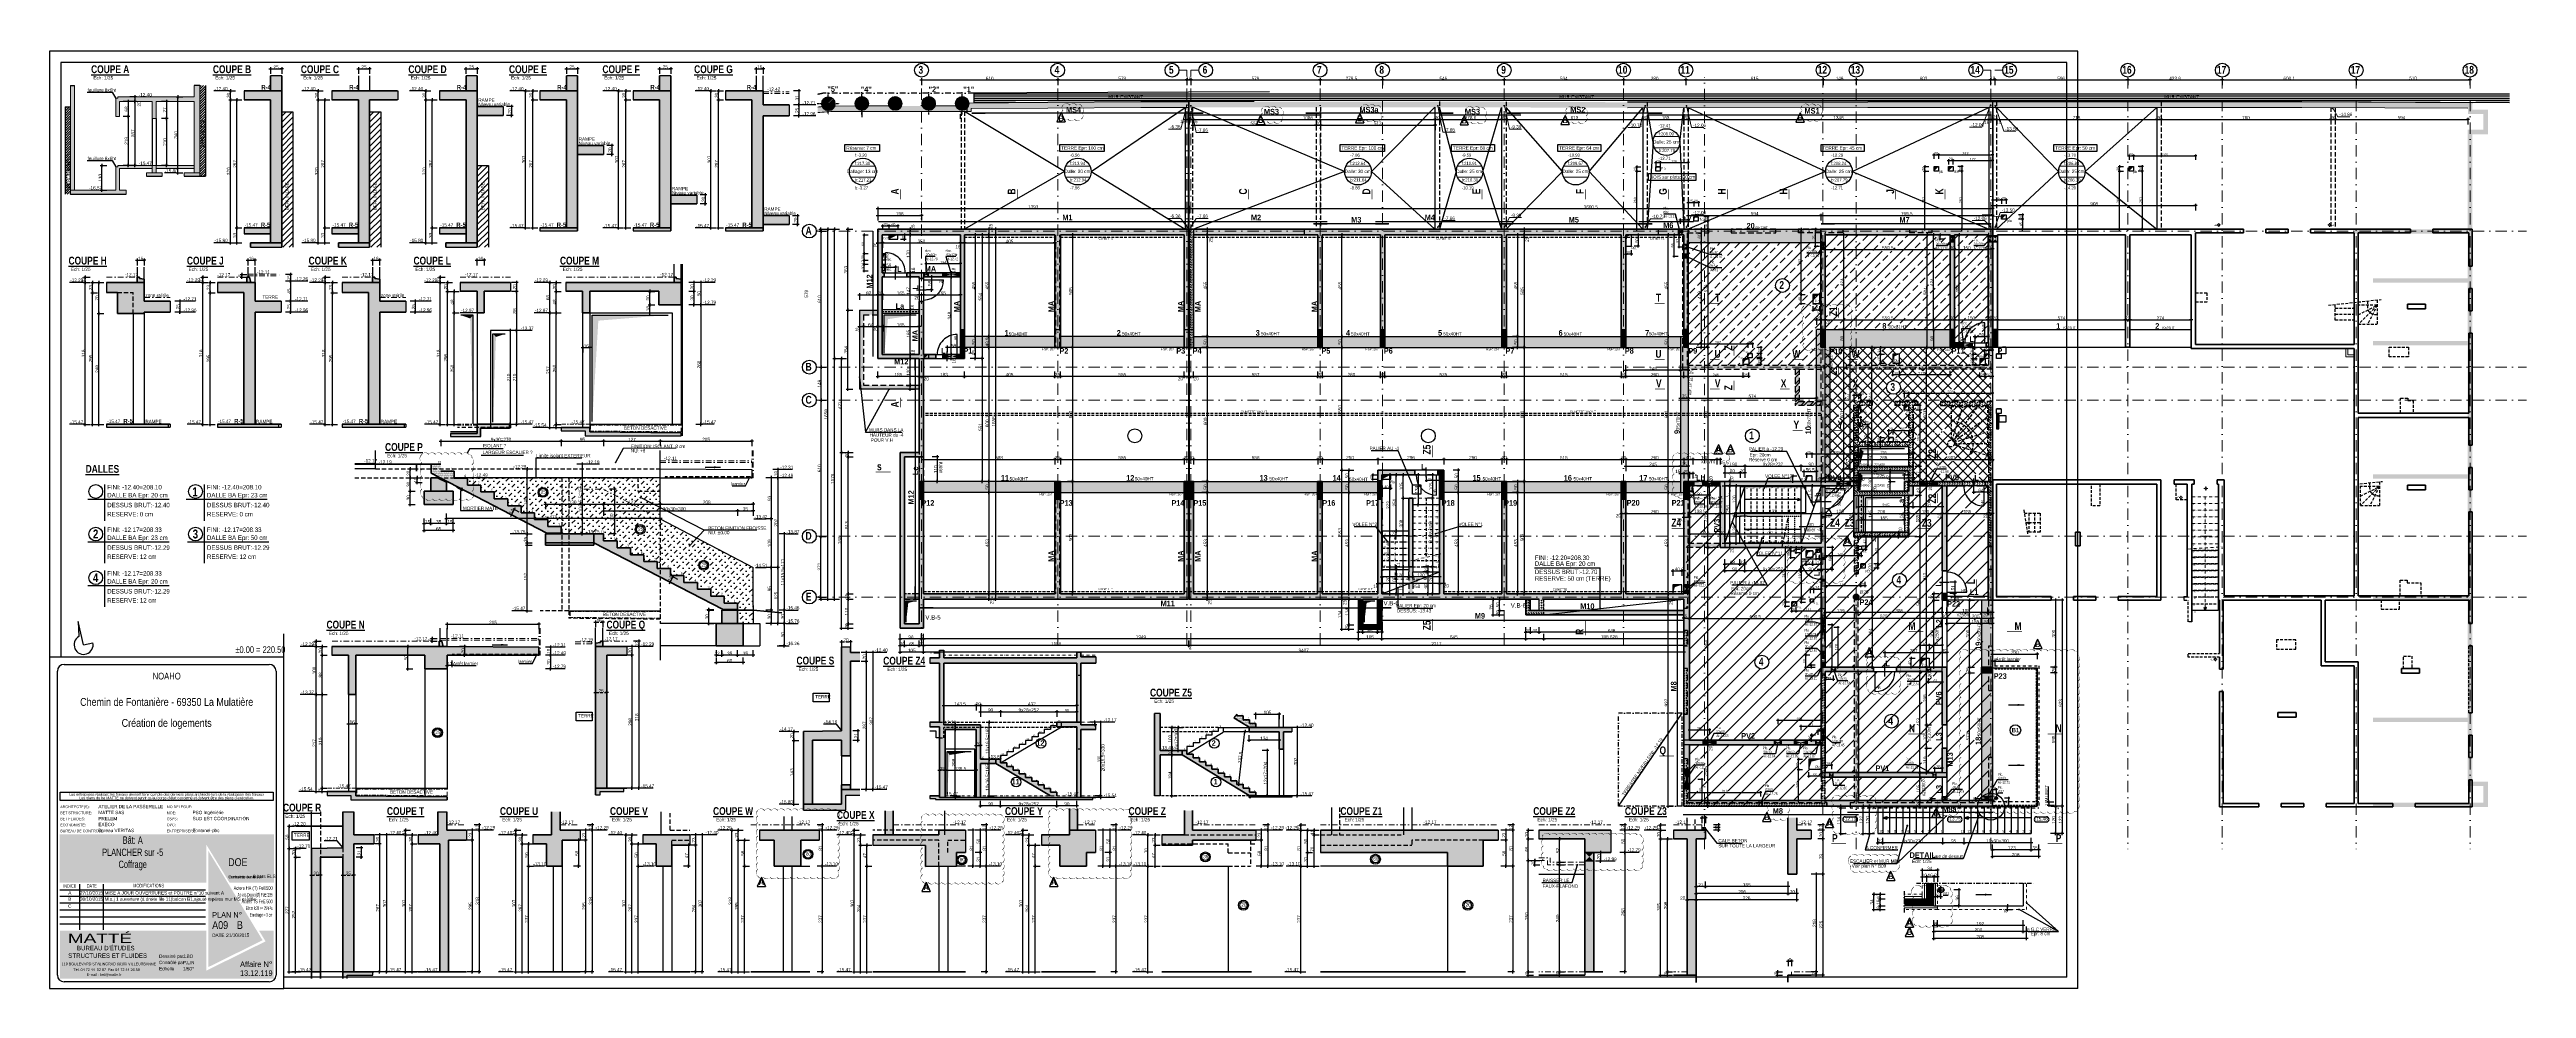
# Model space of a CAD drawing. Header units: millimetres. Extents: x 0 to 23921, y -3644 to 563.
# Drawn here: x 12821 to 23921, y -3644 to 563 of the extents above; entities that cross this region are included whole.
import ezdxf
from ezdxf.enums import TextEntityAlignment as Align

# ---------------------------------------------------------------- set-up
doc = ezdxf.new("R2010")
doc.units = ezdxf.units.MM
for name, pattern in [('CACHEX2', [19.05, 12.7, -6.35]), ('TIRETPT2', [12.7, 6.35, -3.175, 0, -3.175]), ('TIRETPTX2', [50.8, 25.4, -12.7, 0, -12.7])]:
    doc.linetypes.add(name, pattern=pattern)
for name, color, linetype in [('01-Cad  2', 1, 'Continuous'), ('01-cartouche', 7, 'Continuous'), ('01-cartouche-cage A', 7, 'Continuous'), ('01_cote_gen', 4, 'Continuous'), ('01_linteaux', 2, 'Continuous'), ('01_murs_sup', 2, 'CACHEX2'), ('01_poch_BN', 9, 'Continuous'), ('01_poch_murs', 253, 'Continuous'), ('01_poch_poteaux', 250, 'Continuous'), ('01_resv', 32, 'Continuous'), ('01_texte', 230, 'Continuous'), ('AA_COTES', 2, 'Continuous'), ('txt', 3, 'Continuous')]:
    doc.layers.add(name, color=color, linetype=linetype)
for name, color, linetype, lineweight in [('01_murs_coup', 5, 'Continuous', 60), ('01_PIEUX', 5, 'Continuous', 60), ('01_tram_axes', 2, 'TIRETPTX2', 9), ('_GAZELEC-RESERVATION', 1, 'Continuous', 18), ('_GAZELEC-RESERVATION 2', 6, 'Continuous', 18), ('B Général', 7, 'Continuous', 5), ('C ANNOTATIONS-prestations', 7, 'Continuous', 5), ('C ANNOTATIONS-texte', 7, 'Continuous', 5)]:
    doc.layers.add(name, color=color, linetype=linetype, lineweight=lineweight)
doc.styles.add('ARIAL NA', font='ARIALN.TTF')
doc.styles.add('Arial Narrow', font='ARIALN.TTF')
doc.styles.add('cartouche', font='ARIALN.TTF', dxfattribs={"width": 0.01})
doc.styles.add('Eurostile', font='')
doc.styles.add('impact', font='impact.ttf')
doc.styles.add('MATTE_TXT', font='arial.ttf')
doc.styles.add('STYLE2', font='ARIALN.TTF')
doc.styles.add('stylemattecart', font='ARIALN.TTF')
doc.styles.get('Eurostile').set_extended_font_data('Eurostile')
doc.linetypes.add('ISOLATION', pattern='A,0.00254,-2.54,[134,ltypeshp.shx,S=2.54,R=0,X=-2.54,Y=0],-5.08,[134,ltypeshp.shx,S=2.54,R=180,X=2.54,Y=0],-2.54', length=10.16254)
doc.dimstyles.new('JB25', dxfattribs={"dimscale": 0.1, "dimtxt": 150, "dimasz": 15, "dimexe": 0.1, "dimexo": 0.1, "dimgap": 0.09, "dimtad": 1, "dimdec": 1, "dimlfac": 0.5, "dimdsep": 46, "dimtxsty": 'STYLE2', "dimblk1": 'BOND_G', "dimblk2": 'BOND_D', "dimsah": 1, "dimcen": 1.5, "dimdle": 0.01, "dimse1": 1, "dimse2": 1, "dimclrd": 4, "dimclre": 2, "dimclrt": 6, "dimazin": 2, "dimtfac": 2.333333, "dimtdec": 1, "dimtix": 1, "dimtmove": 2, "dimatfit": 3, "dimldrblk": 'BOND_G', "dimfxl": 1, "dimtolj": 1, "dimtzin": 0, "dimarcsym": 0})
doc.dimstyles.new('JB50', dxfattribs={"dimscale": 0.1, "dimtxt": 150, "dimasz": 15, "dimexe": 0.1, "dimexo": 0.1, "dimgap": 0.09, "dimtad": 1, "dimdec": 1, "dimdsep": 46, "dimtxsty": 'STYLE2', "dimblk1": 'BOND_G', "dimblk2": 'BOND_D', "dimsah": 1, "dimcen": 1.5, "dimdle": 0.01, "dimse1": 1, "dimse2": 1, "dimclrd": 4, "dimclre": 2, "dimclrt": 6, "dimazin": 2, "dimtfac": 2.333333, "dimtdec": 1, "dimtix": 1, "dimtmove": 2, "dimatfit": 3, "dimldrblk": 'BOND_G', "dimfxl": 1, "dimtolj": 1, "dimtzin": 0, "dimarcsym": 0})
doc.dimstyles.new('JB50res', dxfattribs={"dimscale": 0.1, "dimtxt": 120, "dimasz": 12, "dimexe": 0.1, "dimexo": 0.1, "dimgap": 0.09, "dimtad": 1, "dimdec": 1, "dimdsep": 46, "dimtxsty": 'STYLE2', "dimblk1": 'BOND_G', "dimblk2": 'BOND_D', "dimsah": 1, "dimcen": 1.5, "dimdle": 0.01, "dimse1": 1, "dimse2": 1, "dimclrd": 4, "dimclre": 2, "dimclrt": 6, "dimazin": 2, "dimtfac": 2.333333, "dimtdec": 1, "dimtix": 1, "dimtmove": 2, "dimatfit": 3, "dimldrblk": 'BOND_G', "dimfxl": 1, "dimtolj": 1, "dimtzin": 0, "dimarcsym": 0})
pattern_1 = [(135, (6005.65, 12291.881), (-11.2253202, 9e-16), [7.9375, -7.9375])]
pattern_2 = [(180, (2724.631, -511.1), (-2e-15, -9.525), [])]
pattern_3 = [(45, (-922.745, -2929.235), (-5.61266, 5.61266), [])]
pattern_4 = [(0, (-7939.6086, -2972.9498), (1.5875, 3.175), [0, -3.175])]
pattern_5 = [(45, (-7939.609, -2972.95), (13.470384, 40.411153), [19.05, -19.05, 0, -19.05, 0, -19.05])]

# ---------------------------------------------------------------- blocks, each defined once
blk = doc.blocks.new('EP')
at = {"layer": 'B Général', "color": 7, "linetype": 'Continuous', "lineweight": 5}
for p, q in [((-8, 0), (-2, 0)), ((0, 8), (0, 2)), ((8, 0), (2, 0)), ((0, -8), (0, -2))]:
    blk.add_line(p, q, dxfattribs=at)
at = {"layer": 'B Général', "color": 7, "linetype": 'Continuous', "lineweight": 5, "flags": 128}
for points in [[(-5, 0, -1), (5, 0, -1)], [(-4, 0, -1), (4, 0, -1)]]:
    blk.add_lwpolyline(points, format="xyb", close=True, dxfattribs=at)
at = {"layer": 'C ANNOTATIONS-prestations', "insert": (8, 4), "char_height": 7.06, "attachment_point": 1, "line_spacing_factor": 0.894142, "style": 'Eurostile'}
blk.add_mtext('EP', dxfattribs=at)
blk = doc.blocks.new('Groupe-39-1')
at = {"layer": 'B Général', "color": 7, "lineweight": 18}
for p, q in [((10764.9375, 3747.8), (10757.125, 3747.8)), ((10766.5, 3749.3625), (10766.5, 3757.175)), ((10766.5, 3746.2375), (10766.5, 3738.425)), ((10768.0625, 3747.8), (10775.875, 3747.8))]:
    blk.add_line(p, q, dxfattribs=at)
blk.add_circle((10766.5, 3747.8), 3.9062, dxfattribs=at)
blk = doc.blocks.new('BOND_G')
at = {"layer": 'AA_COTES', "color": 0}
for p, q in [((5, 0), (-5, 0)), ((1.8, 1.8), (-1.8, -1.8)), ((0, -5), (0, 15))]:
    blk.add_line(p, q, dxfattribs=at)
blk = doc.blocks.new('BOND_D')
at = {"layer": 'AA_COTES', "color": 0}
for p, q in [((5, 0), (-5, 0)), ((-1.8, -1.8), (1.8, 1.8)), ((0, 5), (0, -15))]:
    blk.add_line(p, q, dxfattribs=at)
blk = doc.blocks.new('*D1149')
at = {"layer": '01_cote_gen', "color": 4, "lineweight": -2, "transparency": 16777216}
blk.add_line((20771, 427), (20916, 427), dxfattribs=at)
at = {"layer": 'Defpoints', "color": 0, "transparency": 16777216}
for p in [(20769, 394), (20917, 427), (20917, 394)]:
    blk.add_point(p, dxfattribs=at)
at = {"layer": '01_cote_gen', "color": 4, "lineweight": -2, "transparency": 16777216, "xscale": 1.5, "yscale": 1.5, "zscale": 1.5, "rotation": 180}
blk.add_blockref('BOND_G', (20769, 427), dxfattribs=at)
at = {"layer": '01_cote_gen', "color": 4, "lineweight": -2, "transparency": 16777216, "xscale": 1.5, "yscale": 1.5, "zscale": 1.5}
blk.add_blockref('BOND_D', (20917, 427), dxfattribs=at)
at = {"layer": '01_cote_gen', "color": 6, "transparency": 16777216, "insert": (20843, 434), "char_height": 15, "attachment_point": 5, "style": 'STYLE2'}
blk.add_mtext('\\A1;148', dxfattribs=at)
blk = doc.blocks.new('*D1150')
at = {"layer": '01_cote_gen', "color": 4, "lineweight": -2, "transparency": 16777216}
blk.add_line((20156, 427), (20768, 427), dxfattribs=at)
at = {"layer": 'Defpoints', "color": 0, "transparency": 16777216}
for p in [(20154, 472), (20769, 449), (20769, 427)]:
    blk.add_point(p, dxfattribs=at)
at = {"layer": '01_cote_gen', "color": 4, "lineweight": -2, "transparency": 16777216, "xscale": 1.5, "yscale": 1.5, "zscale": 1.5, "rotation": 180}
blk.add_blockref('BOND_G', (20154, 427), dxfattribs=at)
at = {"layer": '01_cote_gen', "color": 4, "lineweight": -2, "transparency": 16777216, "xscale": 1.5, "yscale": 1.5, "zscale": 1.5}
blk.add_blockref('BOND_D', (20769, 427), dxfattribs=at)
at = {"layer": '01_cote_gen', "color": 6, "transparency": 16777216, "insert": (20462, 434), "char_height": 15, "attachment_point": 5, "style": 'STYLE2'}
blk.add_mtext('\\A1;615', dxfattribs=at)
blk = doc.blocks.new('*D1151')
at = {"layer": '01_cote_gen', "color": 4, "lineweight": -2, "transparency": 16777216}
blk.add_line((19876, 427), (20153, 427), dxfattribs=at)
at = {"layer": 'Defpoints', "color": 0, "transparency": 16777216}
for p in [(19874, 477), (20154, 477), (20154, 427)]:
    blk.add_point(p, dxfattribs=at)
at = {"layer": '01_cote_gen', "color": 4, "lineweight": -2, "transparency": 16777216, "xscale": 1.5, "yscale": 1.5, "zscale": 1.5, "rotation": 180}
blk.add_blockref('BOND_G', (19874, 427), dxfattribs=at)
at = {"layer": '01_cote_gen', "color": 4, "lineweight": -2, "transparency": 16777216, "xscale": 1.5, "yscale": 1.5, "zscale": 1.5}
blk.add_blockref('BOND_D', (20154, 427), dxfattribs=at)
at = {"layer": '01_cote_gen', "color": 6, "transparency": 16777216, "insert": (20014, 434), "char_height": 15, "attachment_point": 5, "style": 'STYLE2'}
blk.add_mtext('\\A1;280', dxfattribs=at)
blk = doc.blocks.new('*D1152')
at = {"layer": '01_cote_gen', "color": 4, "lineweight": -2, "transparency": 16777216}
blk.add_line((19342, 427), (19873, 427), dxfattribs=at)
at = {"layer": 'Defpoints', "color": 0, "transparency": 16777216}
for p in [(19340, 437), (19874, 437), (19874, 427)]:
    blk.add_point(p, dxfattribs=at)
at = {"layer": '01_cote_gen', "color": 4, "lineweight": -2, "transparency": 16777216, "xscale": 1.5, "yscale": 1.5, "zscale": 1.5, "rotation": 180}
blk.add_blockref('BOND_G', (19340, 427), dxfattribs=at)
at = {"layer": '01_cote_gen', "color": 4, "lineweight": -2, "transparency": 16777216, "xscale": 1.5, "yscale": 1.5, "zscale": 1.5}
blk.add_blockref('BOND_D', (19874, 427), dxfattribs=at)
at = {"layer": '01_cote_gen', "color": 6, "transparency": 16777216, "insert": (19607, 434), "char_height": 15, "attachment_point": 5, "style": 'STYLE2'}
blk.add_mtext('\\A1;534', dxfattribs=at)
blk = doc.blocks.new('*D1153')
at = {"layer": '01_cote_gen', "color": 4, "lineweight": -2, "transparency": 16777216}
blk.add_line((18796, 427), (19339, 427), dxfattribs=at)
at = {"layer": 'Defpoints', "color": 0, "transparency": 16777216}
for p in [(18794, 404), (19340, 427), (19340, 398)]:
    blk.add_point(p, dxfattribs=at)
at = {"layer": '01_cote_gen', "color": 4, "lineweight": -2, "transparency": 16777216, "xscale": 1.5, "yscale": 1.5, "zscale": 1.5, "rotation": 180}
blk.add_blockref('BOND_G', (18794, 427), dxfattribs=at)
at = {"layer": '01_cote_gen', "color": 4, "lineweight": -2, "transparency": 16777216, "xscale": 1.5, "yscale": 1.5, "zscale": 1.5}
blk.add_blockref('BOND_D', (19340, 427), dxfattribs=at)
at = {"layer": '01_cote_gen', "color": 6, "transparency": 16777216, "insert": (19067, 434), "char_height": 15, "attachment_point": 5, "style": 'STYLE2'}
blk.add_mtext('\\A1;546', dxfattribs=at)
blk = doc.blocks.new('*D1154')
at = {"layer": '01_cote_gen', "color": 4, "lineweight": -2, "transparency": 16777216}
blk.add_line((20919, 427), (21519, 427), dxfattribs=at)
at = {"layer": 'Defpoints', "color": 0, "transparency": 16777216}
for p in [(20917, 403), (21520, 427), (21520, 427)]:
    blk.add_point(p, dxfattribs=at)
at = {"layer": '01_cote_gen', "color": 4, "lineweight": -2, "transparency": 16777216, "xscale": 1.5, "yscale": 1.5, "zscale": 1.5, "rotation": 180}
blk.add_blockref('BOND_G', (20917, 427), dxfattribs=at)
at = {"layer": '01_cote_gen', "color": 4, "lineweight": -2, "transparency": 16777216, "xscale": 1.5, "yscale": 1.5, "zscale": 1.5}
blk.add_blockref('BOND_D', (21520, 427), dxfattribs=at)
at = {"layer": '01_cote_gen', "color": 6, "transparency": 16777216, "insert": (21219, 434), "char_height": 15, "attachment_point": 5, "style": 'STYLE2'}
blk.add_mtext('\\A1;603', dxfattribs=at)
blk = doc.blocks.new('*D1155')
at = {"layer": '01_cote_gen', "color": 4, "lineweight": -2, "transparency": 16777216}
blk.add_line((21522, 427), (21537, 427), dxfattribs=at)
at = {"layer": 'Defpoints', "color": 0, "transparency": 16777216}
for p in [(21520, 402), (21538, 427), (21538, 420)]:
    blk.add_point(p, dxfattribs=at)
at = {"layer": '01_cote_gen', "color": 4, "lineweight": -2, "transparency": 16777216, "xscale": 1.5, "yscale": 1.5, "zscale": 1.5, "rotation": 180}
blk.add_blockref('BOND_G', (21520, 427), dxfattribs=at)
at = {"layer": '01_cote_gen', "color": 4, "lineweight": -2, "transparency": 16777216, "xscale": 1.5, "yscale": 1.5, "zscale": 1.5}
blk.add_blockref('BOND_D', (21538, 427), dxfattribs=at)
at = {"layer": '01_cote_gen', "color": 6, "transparency": 16777216, "insert": (21529, 434), "char_height": 15, "attachment_point": 5, "style": 'STYLE2'}
blk.add_mtext('\\A1;18', dxfattribs=at)
blk = doc.blocks.new('*D1156')
at = {"layer": '01_cote_gen', "color": 4, "lineweight": -2, "transparency": 16777216}
blk.add_line((16730, 427), (17337, 427), dxfattribs=at)
at = {"layer": 'Defpoints', "color": 0, "transparency": 16777216}
for p in [(16729, 412), (17339, 427), (17339, 396)]:
    blk.add_point(p, dxfattribs=at)
at = {"layer": '01_cote_gen', "color": 4, "lineweight": -2, "transparency": 16777216, "xscale": 1.5, "yscale": 1.5, "zscale": 1.5, "rotation": 180}
blk.add_blockref('BOND_G', (16729, 427), dxfattribs=at)
at = {"layer": '01_cote_gen', "color": 4, "lineweight": -2, "transparency": 16777216, "xscale": 1.5, "yscale": 1.5, "zscale": 1.5}
blk.add_blockref('BOND_D', (17339, 427), dxfattribs=at)
at = {"layer": '01_cote_gen', "color": 6, "transparency": 16777216, "insert": (17034, 434), "char_height": 15, "attachment_point": 5, "style": 'STYLE2'}
blk.add_mtext('\\A1;610', dxfattribs=at)
blk = doc.blocks.new('*D1157')
at = {"layer": '01_cote_gen', "color": 4, "lineweight": -2, "transparency": 16777216}
blk.add_line((21540, 427), (22133, 427), dxfattribs=at)
at = {"layer": 'Defpoints', "color": 0, "transparency": 16777216}
for p in [(21538, 471), (22134, 470), (22134, 427)]:
    blk.add_point(p, dxfattribs=at)
at = {"layer": '01_cote_gen', "color": 4, "lineweight": -2, "transparency": 16777216, "xscale": 1.5, "yscale": 1.5, "zscale": 1.5, "rotation": 180}
blk.add_blockref('BOND_G', (21538, 427), dxfattribs=at)
at = {"layer": '01_cote_gen', "color": 4, "lineweight": -2, "transparency": 16777216, "xscale": 1.5, "yscale": 1.5, "zscale": 1.5}
blk.add_blockref('BOND_D', (22134, 427), dxfattribs=at)
at = {"layer": '01_cote_gen', "color": 6, "transparency": 16777216, "insert": (21836, 434), "char_height": 15, "attachment_point": 5, "style": 'STYLE2'}
blk.add_mtext('\\A1;596', dxfattribs=at)
blk = doc.blocks.new('*D1158')
at = {"layer": '01_cote_gen', "color": 4, "lineweight": -2, "transparency": 16777216}
blk.add_line((22136, 427), (22557, 427), dxfattribs=at)
at = {"layer": 'Defpoints', "color": 0, "transparency": 16777216}
for p in [(22134, 419), (22558, 427), (22558, 412)]:
    blk.add_point(p, dxfattribs=at)
at = {"layer": '01_cote_gen', "color": 4, "lineweight": -2, "transparency": 16777216, "xscale": 1.5, "yscale": 1.5, "zscale": 1.5, "rotation": 180}
blk.add_blockref('BOND_G', (22134, 427), dxfattribs=at)
at = {"layer": '01_cote_gen', "color": 4, "lineweight": -2, "transparency": 16777216, "xscale": 1.5, "yscale": 1.5, "zscale": 1.5}
blk.add_blockref('BOND_D', (22558, 427), dxfattribs=at)
at = {"layer": '01_cote_gen', "color": 6, "transparency": 16777216, "insert": (22346, 434), "char_height": 15, "attachment_point": 5, "style": 'STYLE2'}
blk.add_mtext('\\A1;423.9', dxfattribs=at)
blk = doc.blocks.new('*D1159')
at = {"layer": '01_cote_gen', "color": 4, "lineweight": -2, "transparency": 16777216}
blk.add_line((22560, 427), (23157, 427), dxfattribs=at)
at = {"layer": 'Defpoints', "color": 0, "transparency": 16777216}
for p in [(22558, 454), (23158, 454), (23158, 427)]:
    blk.add_point(p, dxfattribs=at)
at = {"layer": '01_cote_gen', "color": 4, "lineweight": -2, "transparency": 16777216, "xscale": 1.5, "yscale": 1.5, "zscale": 1.5, "rotation": 180}
blk.add_blockref('BOND_G', (22558, 427), dxfattribs=at)
at = {"layer": '01_cote_gen', "color": 4, "lineweight": -2, "transparency": 16777216, "xscale": 1.5, "yscale": 1.5, "zscale": 1.5}
blk.add_blockref('BOND_D', (23158, 427), dxfattribs=at)
at = {"layer": '01_cote_gen', "color": 6, "transparency": 16777216, "insert": (22858, 434), "char_height": 15, "attachment_point": 5, "style": 'STYLE2'}
blk.add_mtext('\\A1;600.1', dxfattribs=at)
blk = doc.blocks.new('*D1160')
at = {"layer": '01_cote_gen', "color": 4, "lineweight": -2, "transparency": 16777216}
blk.add_line((23160, 427), (23667, 427), dxfattribs=at)
at = {"layer": 'Defpoints', "color": 0, "transparency": 16777216}
for p in [(23668, 563), (23158, 443), (23668, 427)]:
    blk.add_point(p, dxfattribs=at)
at = {"layer": '01_cote_gen', "color": 4, "lineweight": -2, "transparency": 16777216, "xscale": 1.5, "yscale": 1.5, "zscale": 1.5, "rotation": 180}
blk.add_blockref('BOND_G', (23158, 427), dxfattribs=at)
at = {"layer": '01_cote_gen', "color": 4, "lineweight": -2, "transparency": 16777216, "xscale": 1.5, "yscale": 1.5, "zscale": 1.5}
blk.add_blockref('BOND_D', (23668, 427), dxfattribs=at)
at = {"layer": '01_cote_gen', "color": 6, "transparency": 16777216, "insert": (23413, 435), "char_height": 15, "attachment_point": 5, "style": 'STYLE2'}
blk.add_mtext('\\A1;510', dxfattribs=at)
blk = doc.blocks.new('*D1161')
at = {"layer": '01_cote_gen', "color": 4, "lineweight": -2, "transparency": 16777216}
blk.add_line((16278, -1888), (16278, -1619), dxfattribs=at)
at = {"layer": 'Defpoints', "color": 0, "transparency": 16777216}
for p in [(16278, -1618), (16314, -1618), (16257, -1890)]:
    blk.add_point(p, dxfattribs=at)
at = {"layer": '01_cote_gen', "color": 4, "lineweight": -2, "transparency": 16777216, "xscale": 1.5, "yscale": 1.5, "zscale": 1.5}
for name, p, rotation in [('BOND_D', (16278, -1618), 90), ('BOND_G', (16278, -1890), 270)]:
    blk.add_blockref(name, p, dxfattribs=dict(at, rotation=rotation))
at = {"layer": '01_cote_gen', "color": 6, "transparency": 16777216, "insert": (16271, -1754), "char_height": 15, "attachment_point": 5, "rotation": 90, "style": 'STYLE2'}
blk.add_mtext('\\A1;272', dxfattribs=at)
blk = doc.blocks.new('*D1162')
at = {"layer": '01_cote_gen', "color": 4, "lineweight": -2, "transparency": 16777216}
blk.add_line((16279, -1616), (16279, -1009), dxfattribs=at)
at = {"layer": 'Defpoints', "color": 0, "transparency": 16777216}
for p in [(16279, -1008), (16346, -1008), (16314, -1618)]:
    blk.add_point(p, dxfattribs=at)
at = {"layer": '01_cote_gen', "color": 4, "lineweight": -2, "transparency": 16777216, "xscale": 1.5, "yscale": 1.5, "zscale": 1.5}
for name, p, rotation in [('BOND_D', (16279, -1008), 90), ('BOND_G', (16279, -1618), 270)]:
    blk.add_blockref(name, p, dxfattribs=dict(at, rotation=rotation))
at = {"layer": '01_cote_gen', "color": 6, "transparency": 16777216, "insert": (16271, -1313), "char_height": 15, "attachment_point": 5, "rotation": 90, "style": 'STYLE2'}
blk.add_mtext('\\A1;610', dxfattribs=at)
blk = doc.blocks.new('*D1163')
at = {"layer": '01_cote_gen', "color": 4, "lineweight": -2, "transparency": 16777216}
blk.add_line((16279, -1006), (16279, -861), dxfattribs=at)
at = {"layer": 'Defpoints', "color": 0, "transparency": 16777216}
for p in [(16279, -860), (16326, -860), (16346, -1008)]:
    blk.add_point(p, dxfattribs=at)
at = {"layer": '01_cote_gen', "color": 4, "lineweight": -2, "transparency": 16777216, "xscale": 1.5, "yscale": 1.5, "zscale": 1.5}
for name, p, rotation in [('BOND_D', (16279, -860), 90), ('BOND_G', (16279, -1008), 270)]:
    blk.add_blockref(name, p, dxfattribs=dict(at, rotation=rotation))
at = {"layer": '01_cote_gen', "color": 6, "transparency": 16777216, "insert": (16271, -934), "char_height": 15, "attachment_point": 5, "rotation": 90, "style": 'STYLE2'}
blk.add_mtext('\\A1;148', dxfattribs=at)
blk = doc.blocks.new('*D1164')
at = {"layer": '01_cote_gen', "color": 4, "lineweight": -2, "transparency": 16777216}
blk.add_line((16279, -858), (16279, -251), dxfattribs=at)
at = {"layer": 'Defpoints', "color": 0, "transparency": 16777216}
for p in [(16279, -250), (16358, -250), (16326, -860)]:
    blk.add_point(p, dxfattribs=at)
at = {"layer": '01_cote_gen', "color": 4, "lineweight": -2, "transparency": 16777216, "xscale": 1.5, "yscale": 1.5, "zscale": 1.5}
for name, p, rotation in [('BOND_D', (16279, -250), 90), ('BOND_G', (16279, -860), 270)]:
    blk.add_blockref(name, p, dxfattribs=dict(at, rotation=rotation))
at = {"layer": '01_cote_gen', "color": 6, "transparency": 16777216, "insert": (16271, -555), "char_height": 15, "attachment_point": 5, "rotation": 90, "style": 'STYLE2'}
blk.add_mtext('\\A1;610', dxfattribs=at)
blk = doc.blocks.new('cartstruc')
at = {"layer": '01-cartouche-cage A', "linetype": 'Continuous'}
h = blk.add_hatch(color=9, dxfattribs=at)
h.dxf.hatch_style = 2
h.paths.add_polyline_path([(-44, 691), (-1005, 691), (-1005, 474), (-347, 474), (-347, 644), (-243, 474), (-44, 474)])
h.paths.add_polyline_path([(-951, 670), (-408, 670), (-408, 498), (-951, 498)], flags=24)
h.paths.add_polyline_path([(-224, 591), (-105, 591), (-105, 609), (-224, 609)], flags=24)
h.paths.add_polyline_path([(-225, 610), (-106, 610), (-106, 628), (-225, 628)], flags=24)
h.paths.add_polyline_path([(-226, 625), (-65, 625), (-65, 652), (-226, 652)], flags=24)
h.paths.add_polyline_path([(-226, 647), (-85, 647), (-85, 674), (-226, 674)], flags=24)
h = blk.add_hatch(color=1, dxfattribs=at)
h.dxf.hatch_style = 2
h.paths.add_polyline_path([(-338, 616), (-338, 96), (-95, 216)])
h.paths.add_polyline_path([(-319, 264), (-191, 265), (-191, 304), (-319, 302)], flags=24)
h.paths.add_polyline_path([(-327, 203), (-70, 204), (-70, 265), (-327, 264)], flags=9)
h = blk.add_hatch(color=8, dxfattribs=at)
h.dxf.hatch_style = 2
h.paths.add_polyline_path([(-45, 259), (-111, 259), (-82, 211), (-347, 80), (-347, 259), (-1003, 259), (-1003, 44), (-45, 44)])
h.paths.add_polyline_path([(-202, 89), (-60, 89), (-60, 128), (-202, 128)], flags=24)
h.paths.add_polyline_path([(-999, 201), (-638, 201), (-638, 47), (-999, 47)], flags=24)
h.paths.add_polyline_path([(-978, 193), (-435, 193), (-435, 255), (-978, 255)], flags=24)
h.paths.add_polyline_path([(-560, 136), (-505, 136), (-505, 166), (-560, 166)], flags=24)
h.paths.add_polyline_path([(-203, 50), (-57, 50), (-57, 89), (-203, 89)], flags=24)
h.paths.add_polyline_path([(-457, 55), (-402, 55), (-402, 86), (-457, 86)], flags=24)
h.paths.add_polyline_path([(-459, 93), (-404, 93), (-404, 124), (-459, 124)], flags=24)
h.paths.add_polyline_path([(-558, 55), (-499, 55), (-499, 86), (-558, 86)], flags=24)
h.paths.add_polyline_path([(-551, 94), (-498, 94), (-498, 125), (-551, 125)], flags=24)
h.paths.add_polyline_path([(-460, 172), (-408, 172), (-408, 203), (-460, 203)], flags=24)
h.paths.add_polyline_path([(-548, 175), (-501, 175), (-501, 206), (-548, 206)], flags=24)
h.paths.add_polyline_path([(-562, 214), (-499, 214), (-499, 245), (-562, 245)], flags=8)
h.paths.add_polyline_path([(-459, 213), (-411, 213), (-411, 244), (-459, 244)], flags=24)
h.paths.add_polyline_path([(-458, 133), (-405, 133), (-405, 164), (-458, 164)], flags=24)
for p, q in [((0, 1485), (-1050, 1485)), ((-1050, 1485), (-1050, 0)), ((0, 0), (0, 1485)), ((-1050, 0), (0, 0))]:
    blk.add_line(p, q, dxfattribs=at)
at = {"layer": '01-cartouche-cage A', "color": 7, "linetype": 'Continuous'}
for p, q in [((-985, 1452), (-65, 1452)), ((-1015, 60), (-1015, 1422)), ((-35, 1422), (-35, 292)), ((-35, 292), (-35, 60)), ((-65, 30), (-985, 30))]:
    blk.add_line(p, q, dxfattribs=at)
at = {"layer": '01-cartouche-cage A', "color": 7}
for p, q in [((-1002, 879), (-48, 879)), ((-1002, 842), (-1002, 879)), ((-48, 842), (-1002, 842)), ((-48, 879), (-48, 842))]:
    blk.add_line(p, q, dxfattribs=at)
at = {"layer": '01-cartouche-cage A', "color": 8}
for p, q in [((-915, 467), (-915, 263)), ((-809, 467), (-809, 263)), ((-1004, 442), (-351, 442)), ((-1004, 414), (-351, 414)), ((-1004, 383), (-351, 383)), ((-1004, 352), (-351, 352)), ((-1004, 321), (-351, 321)), ((-1004, 290), (-351, 290))]:
    blk.add_line(p, q, dxfattribs=at)
at = {"layer": '01-cartouche-cage A', "color": 7, "linetype": 'Continuous'}
for centre, start, end in [((-985, 1422), 90, 180), ((-65, 1422), 0, 90), ((-985, 60), 180, 270), ((-65, 60), 270, 0)]:
    blk.add_arc(centre, 30, start, end, dxfattribs=at)
at = {"layer": '01-cartouche-cage A', "color": 8, "style": 'cartouche'}
for s, p in [('ARCHITECTE(S):', (-1002, 808)), ('BET STRUCTURE:', (-1002, 781)), ('MO DELEGUE:', (-525, 808)), ('MOE:', (-525, 781)), ('BET FLUIDES:', (-1002, 754)), ('ECONOMISTE:', (-1002, 727)), ('BUREAU DE CONTROLE:', (-1002, 700)), ('CSPS:', (-525, 754)), ('OPC:', (-525, 727)), ('ENTREPRISE(S):', (-525, 700))]:
    blk.add_text(s, height=12, dxfattribs=at).set_placement(p)
at = {"layer": '01-cartouche-cage A', "color": 7, "style": 'stylemattecart'}
for s, p in [('Les entreprises réalisant les travaux devront tenir compte des derniers plans architecte lors de la réalisation des travaux', (-525, 870)), ("Les plans du be MATTE ne doivent servir qu'au corps d'état concerné et doivent être des plans d'exécution.", (-525, 854))]:
    blk.add_text(s, height=12, dxfattribs=at).set_placement(p, align=Align.MIDDLE_CENTER)
for s, height, width, p, p2 in [('INDICE', 16, 0.941138, (-989, 451), (-930, 451)), ('DATE', 16, 0.922192, (-883, 452), (-838, 452)), ('MODIFICATIONS', 16, 0.943218, (-675, 453), (-537, 453)), ('Aciers HA (T) FeE500', 16, 0.978863, (-225, 442), (-50, 442)), ('Aciers Doux (Ø) FeE 235', 16, 0.76709, (-207, 412), (-50, 412)), ('Aciers TS FeE 500', 16, 0.901377, (-189, 382), (-50, 382)), ('Béton fc28 >= 25MPa', 16, 0.678142, (-170, 352), (-50, 352)), ('Enrobage = 3 cm', 16, 0.726904, (-152, 322), (-50, 322)), ('Affaire N°', 25, 1.15762, (-196, 96), (-51, 96))]:
    blk.add_text(s, height=height, dxfattribs=dict(at, width=width)).set_placement(p, p2, align=Align.FIT)
for s, height, p in [('Contrainte de sol:', 12, (-250, 494)), ('Contrainte sur le sol:', 12, (-247, 494)), ('119 BOULEVARD STALINGRAD 69100 VILLEURBANNE', 12, (-996, 104)), ('Contrôlé par :', 15, (-559, 109)), ('Dessiné par :', 15, (-559, 137)), ('Tél. 04 72 44  02 87  Fax 04 72 44 26 59', 12, (-943, 78)), ('E-mail : bet@matte.fr', 12, (-884, 56)), ('Echelle         :', 15, (-559, 81))]:
    blk.add_text(s, height=height, dxfattribs=at).set_placement(p)
at = {"layer": '01-cartouche-cage A', "color": 255, "style": 'stylemattecart'}
for s, height, p in [('PLAN N°', 25, (-321, 317)), ('DATE :', 15, (-321, 231)), ('STRUCTURES ET FLUIDES', 20, (-966, 137)), ("BUREAU D'ÉTUDES", 20, (-927, 171))]:
    blk.add_text(s, height=height, dxfattribs=at).set_placement(p)
at = {"layer": '01-cartouche-cage A', "color": 255, "style": 'stylemattecart', "width": 1.812358}
blk.add_text('MATTÉ', height=41, dxfattribs=at).set_placement((-968, 204), (-680, 204), align=Align.FIT)
at = {"layer": '01-cartouche-cage A', "color": 7, "style": 'stylemattecart'}
for tag, height, p in [('ADRESSE1CLIENT', 25, (-525, 1327)), ('NOMCLIENT', 30, (-525, 1400)), ('ADRESSE2CLIENT', 25, (-525, 1284)), ('NOMAFFAIRE1', 45, (-525, 1190)), ('NOMAFFAIRE2', 45, (-525, 1110)), ('NOMAFFAIRE3', 45, (-525, 1032)), ('ADRESSE1AFFAIRE', 20, (-525, 943)), ('ADRESSE2AFFAIRE', 20, (-525, 909)), ('INDICE-C', 15, (-959, 369)), ('INDICE-D', 15, (-959, 338)), ('INDICE-A', 15, (-959, 428)), ('INDICE-B', 15, (-959, 400)), ('DATE-A', 15, (-862, 428)), ('DATE-B', 15, (-862, 400)), ('DATE-C', 15, (-862, 369)), ('DATE-D', 15, (-862, 338)), ('INDICE-E', 15, (-959, 307)), ('INDICE-F', 15, (-959, 276)), ('DATE-E', 15, (-862, 307)), ('DATE-F', 15, (-862, 276))]:
    blk.add_attdef(tag, text='', height=height, dxfattribs=at).set_placement(p, align=Align.MIDDLE_CENTER)
for tag, height, p in [('NOMARCHI', 15, (-831, 803)), ('BETSTRUCTURE', 15, (-831, 777)), ('MODEL', 15, (-409, 803)), ('MOE', 15, (-409, 777)), ('BETFLUIDES', 15, (-831, 749)), ('ECONOMISTE', 15, (-831, 723)), ('BDC', 15, (-831, 696)), ('CSPS', 15, (-409, 749)), ('OPC', 15, (-409, 723)), ('NOMENTREPRISE', 15, (-409, 696)), ('NUMBAT', 27, (-250, 615)), ('PHASE', 35, (-250, 538)), ('CONT-SOL', 12, (-139, 490)), ('NOMDESS', 15, (-452, 132)), ('NOMING', 15, (-452, 104)), ('ECH', 15, (-452, 76)), ('NUMAFF', 25, (-196, 49))]:
    blk.add_attdef(tag, text='', height=height, dxfattribs=at).set_placement(p, align=Align.BOTTOM_LEFT)
at = {"layer": '01-cartouche-cage A', "color": 7, "style": 'stylemattecart', "width": 0.8}
for tag, p in [('TITRTEPLAN1', (-677, 665)), ('TITRTEPLAN2', (-677, 610)), ('TITRTEPLAN3', (-677, 556)), ('TITRTEPLAN4', (-677, 501))]:
    blk.add_attdef(tag, text='', height=33, dxfattribs=at).set_placement(p, align=Align.MIDDLE_CENTER)
at = {"layer": '01-cartouche-cage A', "color": 7, "style": 'stylemattecart'}
for tag, p in [('MODIF-A', (-803, 428)), ('MODIF-B', (-803, 400)), ('MODIF-C', (-803, 369)), ('MODIF-D', (-803, 338)), ('MODIF-E', (-803, 307)), ('MODIF-F', (-803, 276))]:
    blk.add_attdef(tag, text='', height=15, dxfattribs=at).set_placement(p, align=Align.MIDDLE_LEFT)
at = {"layer": '01-cartouche-cage A', "color": 255, "style": 'stylemattecart'}
for tag, height, p in [('N°P', 35, (-321, 256)), ('DATEPLAN', 15, (-258, 227)), ('IP', 35, (-210, 256))]:
    blk.add_attdef(tag, text='', height=height, dxfattribs=at).set_placement(p, align=Align.BOTTOM_LEFT)
blk = doc.blocks.new('*D2072')
at = {"layer": '01_cote_gen', "color": 4, "lineweight": -2, "transparency": 16777216}
blk.add_line((16370, -2028), (16370, -1243), dxfattribs=at)
at = {"layer": 'Defpoints', "color": 0, "transparency": 16777216}
for p in [(16370, -1242), (16391, -1242), (16391, -2030)]:
    blk.add_point(p, dxfattribs=at)
at = {"layer": '01_cote_gen', "color": 4, "lineweight": -2, "transparency": 16777216, "xscale": 1.5, "yscale": 1.5, "zscale": 1.5}
for name, p, rotation in [('BOND_D', (16370, -1242), 90), ('BOND_G', (16370, -2030), 270)]:
    blk.add_blockref(name, p, dxfattribs=dict(at, rotation=rotation))
at = {"layer": '01_cote_gen', "color": 6, "transparency": 16777216, "insert": (16363, -1636), "char_height": 15, "attachment_point": 5, "rotation": 90, "style": 'STYLE2'}
blk.add_mtext('\\A1;788', dxfattribs=at)
blk = doc.blocks.new('*D2073')
at = {"layer": '01_cote_gen', "color": 4, "lineweight": -2, "transparency": 16777216}
blk.add_line((16400, -2028), (16400, -2011), dxfattribs=at)
at = {"layer": 'Defpoints', "color": 0, "transparency": 16777216}
for p in [(16386, -2030), (16400, -2010), (16439, -2010)]:
    blk.add_point(p, dxfattribs=at)
at = {"layer": '01_cote_gen', "color": 4, "lineweight": -2, "transparency": 16777216, "xscale": 1.5, "yscale": 1.5, "zscale": 1.5}
for name, p, rotation in [('BOND_D', (16400, -2010), 90), ('BOND_G', (16400, -2030), 270)]:
    blk.add_blockref(name, p, dxfattribs=dict(at, rotation=rotation))
at = {"layer": '01_cote_gen', "color": 6, "transparency": 16777216, "insert": (16393, -2020), "char_height": 15, "attachment_point": 5, "rotation": 90, "style": 'STYLE2'}
blk.add_mtext('\\A1;20', dxfattribs=at)
blk = doc.blocks.new('*D2074')
at = {"layer": '01_cote_gen', "color": 4, "lineweight": -2, "transparency": 16777216}
blk.add_line((16400, -2008), (16400, -1901), dxfattribs=at)
at = {"layer": 'Defpoints', "color": 0, "transparency": 16777216}
for p in [(16400, -1900), (16471, -1900), (16423, -2010)]:
    blk.add_point(p, dxfattribs=at)
at = {"layer": '01_cote_gen', "color": 4, "lineweight": -2, "transparency": 16777216, "xscale": 1.5, "yscale": 1.5, "zscale": 1.5}
for name, p, rotation in [('BOND_D', (16400, -1900), 90), ('BOND_G', (16400, -2010), 270)]:
    blk.add_blockref(name, p, dxfattribs=dict(at, rotation=rotation))
at = {"layer": '01_cote_gen', "color": 6, "transparency": 16777216, "insert": (16393, -1955), "char_height": 15, "attachment_point": 5, "rotation": 90, "style": 'STYLE2'}
blk.add_mtext('\\A1;110', dxfattribs=at)
blk = doc.blocks.new('*D2075')
at = {"layer": '01_cote_gen', "color": 4, "lineweight": -2, "transparency": 16777216}
blk.add_line((16400, -1898), (16400, -1876), dxfattribs=at)
at = {"layer": 'Defpoints', "color": 0, "transparency": 16777216}
for p in [(16400, -1875), (16439, -1875), (16471, -1900)]:
    blk.add_point(p, dxfattribs=at)
at = {"layer": '01_cote_gen', "color": 4, "lineweight": -2, "transparency": 16777216, "xscale": 1.5, "yscale": 1.5, "zscale": 1.5}
for name, p, rotation in [('BOND_D', (16400, -1875), 90), ('BOND_G', (16400, -1900), 270)]:
    blk.add_blockref(name, p, dxfattribs=dict(at, rotation=rotation))
at = {"layer": '01_cote_gen', "color": 6, "transparency": 16777216, "insert": (16393, -1887), "char_height": 15, "attachment_point": 5, "rotation": 90, "style": 'STYLE2'}
blk.add_mtext('\\A1;25', dxfattribs=at)
blk = doc.blocks.new('*D2076')
at = {"layer": '01_cote_gen', "color": 4, "lineweight": -2, "transparency": 16777216}
blk.add_line((16400, -1873), (16400, -1263), dxfattribs=at)
at = {"layer": 'Defpoints', "color": 0, "transparency": 16777216}
for p in [(16400, -1262), (16406, -1262), (16423, -1875)]:
    blk.add_point(p, dxfattribs=at)
at = {"layer": '01_cote_gen', "color": 4, "lineweight": -2, "transparency": 16777216, "xscale": 1.5, "yscale": 1.5, "zscale": 1.5}
for name, p, rotation in [('BOND_D', (16400, -1262), 90), ('BOND_G', (16400, -1875), 270)]:
    blk.add_blockref(name, p, dxfattribs=dict(at, rotation=rotation))
at = {"layer": '01_cote_gen', "color": 6, "transparency": 16777216, "insert": (16393, -1568), "char_height": 15, "attachment_point": 5, "rotation": 90, "style": 'STYLE2'}
blk.add_mtext('\\A1;613', dxfattribs=at)
blk = doc.blocks.new('*D2077')
at = {"layer": '01_cote_gen', "color": 4, "lineweight": -2, "transparency": 16777216}
blk.add_line((16400, -1260), (16400, -1243), dxfattribs=at)
at = {"layer": 'Defpoints', "color": 0, "transparency": 16777216}
for p in [(16388, -1242), (16400, -1242), (16423, -1262)]:
    blk.add_point(p, dxfattribs=at)
at = {"layer": '01_cote_gen', "color": 4, "lineweight": -2, "transparency": 16777216, "xscale": 1.5, "yscale": 1.5, "zscale": 1.5}
for name, p, rotation in [('BOND_D', (16400, -1242), 90), ('BOND_G', (16400, -1262), 270)]:
    blk.add_blockref(name, p, dxfattribs=dict(at, rotation=rotation))
at = {"layer": '01_cote_gen', "color": 6, "transparency": 16777216, "insert": (16393, -1252), "char_height": 15, "attachment_point": 5, "rotation": 90, "style": 'STYLE2'}
blk.add_mtext('\\A1;20', dxfattribs=at)
blk = doc.blocks.new('*D2078')
at = {"layer": '01_cote_gen', "color": 4, "lineweight": -2, "transparency": 16777216}
for p, q in [((16278, -240), (16278, -239)), ((16278, -242), (16278, -250)), ((16278, -251), (16278, -253))]:
    blk.add_line(p, q, dxfattribs=at)
at = {"layer": 'Defpoints', "color": 0, "transparency": 16777216}
for p in [(16278, -250), (16505, -242), (16570, -250)]:
    blk.add_point(p, dxfattribs=at)
at = {"layer": '01_cote_gen', "color": 4, "lineweight": -2, "transparency": 16777216, "xscale": 1.5, "yscale": 1.5, "zscale": 1.5}
for name, p, rotation in [('BOND_G', (16278, -242), 270), ('BOND_D', (16278, -250), 90)]:
    blk.add_blockref(name, p, dxfattribs=dict(at, rotation=rotation))
at = {"layer": '01_cote_gen', "color": 6, "transparency": 16777216, "insert": (16270, -246), "char_height": 15, "attachment_point": 5, "rotation": 90, "style": 'STYLE2'}
blk.add_mtext('\\A1;8', dxfattribs=at)
blk = doc.blocks.new('*D2079')
at = {"layer": '01_cote_gen', "color": 4, "lineweight": -2, "transparency": 16777216}
blk.add_line((16309, -1898), (16309, -243), dxfattribs=at)
at = {"layer": 'Defpoints', "color": 0, "transparency": 16777216}
for p in [(16309, -242), (16840, -242), (16738, -1900)]:
    blk.add_point(p, dxfattribs=at)
at = {"layer": '01_cote_gen', "color": 4, "lineweight": -2, "transparency": 16777216, "xscale": 1.5, "yscale": 1.5, "zscale": 1.5}
for name, p, rotation in [('BOND_D', (16309, -242), 90), ('BOND_G', (16309, -1900), 270)]:
    blk.add_blockref(name, p, dxfattribs=dict(at, rotation=rotation))
at = {"layer": '01_cote_gen', "color": 6, "transparency": 16777216, "insert": (16301, -1071), "char_height": 15, "attachment_point": 5, "rotation": 90, "style": 'STYLE2'}
blk.add_mtext('\\A1;1658', dxfattribs=at)
blk = doc.blocks.new('*D2080')
at = {"layer": '01_cote_gen', "color": 4, "lineweight": -2, "transparency": 16777216}
for p, q in [((16278, -1888), (16278, -1887)), ((16278, -1890), (16278, -1900)), ((16278, -1901), (16278, -1903))]:
    blk.add_line(p, q, dxfattribs=at)
at = {"layer": 'Defpoints', "color": 0, "transparency": 16777216}
for p in [(16278, -1900), (16291, -1890), (16319, -1900)]:
    blk.add_point(p, dxfattribs=at)
at = {"layer": '01_cote_gen', "color": 4, "lineweight": -2, "transparency": 16777216, "xscale": 1.5, "yscale": 1.5, "zscale": 1.5}
for name, p, rotation in [('BOND_G', (16278, -1890), 270), ('BOND_D', (16278, -1900), 90)]:
    blk.add_blockref(name, p, dxfattribs=dict(at, rotation=rotation))
at = {"layer": '01_cote_gen', "color": 6, "transparency": 16777216, "insert": (16271, -1895), "char_height": 15, "attachment_point": 5, "rotation": 90, "style": 'STYLE2'}
blk.add_mtext('\\A1;10', dxfattribs=at)
blk = doc.blocks.new('*D2081')
at = {"layer": '01_cote_gen', "color": 4, "lineweight": -2, "transparency": 16777216}
blk.add_line((16339, -819), (16339, -243), dxfattribs=at)
at = {"layer": 'Defpoints', "color": 0, "transparency": 16777216}
for p in [(16339, -242), (16414, -242), (16414, -821)]:
    blk.add_point(p, dxfattribs=at)
at = {"layer": '01_cote_gen', "color": 4, "lineweight": -2, "transparency": 16777216, "xscale": 1.5, "yscale": 1.5, "zscale": 1.5}
for name, p, rotation in [('BOND_D', (16339, -242), 90), ('BOND_G', (16339, -821), 270)]:
    blk.add_blockref(name, p, dxfattribs=dict(at, rotation=rotation))
at = {"layer": '01_cote_gen', "color": 6, "transparency": 16777216, "insert": (16213, -531), "char_height": 15, "attachment_point": 5, "rotation": 90, "style": 'STYLE2'}
blk.add_mtext('\\A1;579', dxfattribs=at)
blk = doc.blocks.new('*D2082')
at = {"layer": '01_cote_gen', "color": 4, "lineweight": -2, "transparency": 16777216}
blk.add_line((16554, -411), (16610, -411), dxfattribs=at)
at = {"layer": 'Defpoints', "color": 0, "transparency": 16777216}
for p in [(16553, -419), (16612, -411), (16612, -424)]:
    blk.add_point(p, dxfattribs=at)
at = {"layer": '01_cote_gen', "color": 4, "lineweight": -2, "transparency": 16777216, "xscale": 1.5, "yscale": 1.5, "zscale": 1.5, "rotation": 180}
blk.add_blockref('BOND_G', (16553, -411), dxfattribs=at)
at = {"layer": '01_cote_gen', "color": 4, "lineweight": -2, "transparency": 16777216, "xscale": 1.5, "yscale": 1.5, "zscale": 1.5}
blk.add_blockref('BOND_D', (16612, -411), dxfattribs=at)
at = {"layer": '01_cote_gen', "color": 6, "transparency": 16777216, "insert": (16582, -403), "char_height": 15, "attachment_point": 5, "style": 'STYLE2'}
blk.add_mtext('\\A1;59', dxfattribs=at)
blk = doc.blocks.new('*D2083')
at = {"layer": '01_cote_gen', "color": 4, "lineweight": -2, "transparency": 16777216}
blk.add_line((16845, -770), (16901, -770), dxfattribs=at)
at = {"layer": 'Defpoints', "color": 0, "transparency": 16777216}
for p in [(16903, -770), (16903, -772), (16844, -790)]:
    blk.add_point(p, dxfattribs=at)
at = {"layer": '01_cote_gen', "color": 4, "lineweight": -2, "transparency": 16777216, "xscale": 1.5, "yscale": 1.5, "zscale": 1.5, "rotation": 180}
blk.add_blockref('BOND_G', (16844, -770), dxfattribs=at)
at = {"layer": '01_cote_gen', "color": 4, "lineweight": -2, "transparency": 16777216, "xscale": 1.5, "yscale": 1.5, "zscale": 1.5}
blk.add_blockref('BOND_D', (16903, -770), dxfattribs=at)
at = {"layer": '01_cote_gen', "color": 6, "transparency": 16777216, "insert": (16873, -763), "char_height": 15, "attachment_point": 5, "style": 'STYLE2'}
blk.add_mtext('\\A1;59', dxfattribs=at)
blk = doc.blocks.new('*D2084')
at = {"layer": '01_cote_gen', "color": 4, "lineweight": -2, "transparency": 16777216}
blk.add_line((16773, -456), (16773, -512), dxfattribs=at)
at = {"layer": 'Defpoints', "color": 0, "transparency": 16777216}
for p in [(16749, -514), (16758, -455), (16773, -514)]:
    blk.add_point(p, dxfattribs=at)
at = {"layer": '01_cote_gen', "color": 4, "lineweight": -2, "transparency": 16777216, "xscale": 1.5, "yscale": 1.5, "zscale": 1.5}
for name, p, rotation in [('BOND_G', (16773, -455), 90), ('BOND_D', (16773, -514), 270)]:
    blk.add_blockref(name, p, dxfattribs=dict(at, rotation=rotation))
at = {"layer": '01_cote_gen', "color": 6, "transparency": 16777216, "insert": (16765, -484), "char_height": 15, "attachment_point": 5, "rotation": 90, "style": 'STYLE2'}
blk.add_mtext('\\A1;59', dxfattribs=at)
blk = doc.blocks.new('*D2086')
at = {"layer": '01_cote_gen', "color": 4, "lineweight": -2, "transparency": 16777216}
blk.add_line((16339, -1898), (16339, -822), dxfattribs=at)
at = {"layer": 'Defpoints', "color": 0, "transparency": 16777216}
for p in [(16339, -821), (16361, -821), (16331, -1900)]:
    blk.add_point(p, dxfattribs=at)
at = {"layer": '01_cote_gen', "color": 4, "lineweight": -2, "transparency": 16777216, "xscale": 1.5, "yscale": 1.5, "zscale": 1.5}
for name, p, rotation in [('BOND_D', (16339, -821), 90), ('BOND_G', (16339, -1900), 270)]:
    blk.add_blockref(name, p, dxfattribs=dict(at, rotation=rotation))
at = {"layer": '01_cote_gen', "color": 6, "transparency": 16777216, "insert": (16331, -1360), "char_height": 15, "attachment_point": 5, "rotation": 90, "style": 'STYLE2'}
blk.add_mtext('\\A1;1079', dxfattribs=at)
blk = doc.blocks.new('*D2087')
at = {"layer": '01_cote_gen', "color": 4, "lineweight": -2, "transparency": 16777216}
blk.add_line((16370, -1240), (16370, -822), dxfattribs=at)
at = {"layer": 'Defpoints', "color": 0, "transparency": 16777216}
for p in [(16370, -821), (16533, -821), (16423, -1242)]:
    blk.add_point(p, dxfattribs=at)
at = {"layer": '01_cote_gen', "color": 4, "lineweight": -2, "transparency": 16777216, "xscale": 1.5, "yscale": 1.5, "zscale": 1.5}
for name, p, rotation in [('BOND_D', (16370, -821), 90), ('BOND_G', (16370, -1242), 270)]:
    blk.add_blockref(name, p, dxfattribs=dict(at, rotation=rotation))
at = {"layer": '01_cote_gen', "color": 6, "transparency": 16777216, "insert": (16363, -1031), "char_height": 15, "attachment_point": 5, "rotation": 90, "style": 'STYLE2'}
blk.add_mtext('\\A1;421', dxfattribs=at)
blk = doc.blocks.new('*D2088')
at = {"layer": '01_cote_gen', "color": 4, "lineweight": -2, "transparency": 16777216}
blk.add_line((17907, -1273), (17924, -1273), dxfattribs=at)
at = {"layer": 'Defpoints', "color": 0, "transparency": 16777216}
for p in [(17926, -1273), (17906, -1341), (17926, -1341)]:
    blk.add_point(p, dxfattribs=at)
at = {"layer": '01_cote_gen', "color": 4, "lineweight": -2, "transparency": 16777216, "xscale": 1.5, "yscale": 1.5, "zscale": 1.5, "rotation": 180}
blk.add_blockref('BOND_G', (17906, -1273), dxfattribs=at)
at = {"layer": '01_cote_gen', "color": 4, "lineweight": -2, "transparency": 16777216, "xscale": 1.5, "yscale": 1.5, "zscale": 1.5}
blk.add_blockref('BOND_D', (17926, -1273), dxfattribs=at)
at = {"layer": '01_cote_gen', "color": 6, "transparency": 16777216, "insert": (17916, -1265), "char_height": 15, "attachment_point": 5, "style": 'STYLE2'}
blk.add_mtext('\\A1;20', dxfattribs=at)
blk = doc.blocks.new('*D2089')
at = {"layer": '01_cote_gen', "color": 4, "lineweight": -2, "transparency": 16777216}
for p, q in [((17924, -1273), (17923, -1273)), ((17926, -1273), (17928, -1273)), ((17929, -1273), (17931, -1273))]:
    blk.add_line(p, q, dxfattribs=at)
at = {"layer": 'Defpoints', "color": 0, "transparency": 16777216}
for p in [(17928, -1273), (17926, -1341), (17928, -1341)]:
    blk.add_point(p, dxfattribs=at)
at = {"layer": '01_cote_gen', "color": 4, "lineweight": -2, "transparency": 16777216, "xscale": 1.5, "yscale": 1.5, "zscale": 1.5}
blk.add_blockref('BOND_G', (17926, -1273), dxfattribs=at)
at = {"layer": '01_cote_gen', "color": 4, "lineweight": -2, "transparency": 16777216, "xscale": 1.5, "yscale": 1.5, "zscale": 1.5, "rotation": 180}
blk.add_blockref('BOND_D', (17928, -1273), dxfattribs=at)
at = {"layer": '01_cote_gen', "color": 6, "transparency": 16777216, "insert": (17934, -1284), "char_height": 15, "attachment_point": 5, "style": 'STYLE2'}
blk.add_mtext('\\A1;2', dxfattribs=at)
blk = doc.blocks.new('*D2090')
at = {"layer": '01_cote_gen', "color": 4, "lineweight": -2, "transparency": 16777216}
blk.add_line((17929, -1273), (17946, -1273), dxfattribs=at)
at = {"layer": 'Defpoints', "color": 0, "transparency": 16777216}
for p in [(17948, -1273), (17928, -1341), (17948, -1341)]:
    blk.add_point(p, dxfattribs=at)
at = {"layer": '01_cote_gen', "color": 4, "lineweight": -2, "transparency": 16777216, "xscale": 1.5, "yscale": 1.5, "zscale": 1.5, "rotation": 180}
blk.add_blockref('BOND_G', (17928, -1273), dxfattribs=at)
at = {"layer": '01_cote_gen', "color": 4, "lineweight": -2, "transparency": 16777216, "xscale": 1.5, "yscale": 1.5, "zscale": 1.5}
blk.add_blockref('BOND_D', (17948, -1273), dxfattribs=at)
at = {"layer": '01_cote_gen', "color": 6, "transparency": 16777216, "insert": (17938, -1265), "char_height": 15, "attachment_point": 5, "style": 'STYLE2'}
blk.add_mtext('\\A1;20', dxfattribs=at)
blk = doc.blocks.new('*D2091')
at = {"layer": '01_cote_gen', "color": 4, "lineweight": -2, "transparency": 16777216}
blk.add_line((17949, -1273), (18502, -1273), dxfattribs=at)
at = {"layer": 'Defpoints', "color": 0, "transparency": 16777216}
for p in [(18504, -1273), (17948, -1341), (18504, -1341)]:
    blk.add_point(p, dxfattribs=at)
at = {"layer": '01_cote_gen', "color": 4, "lineweight": -2, "transparency": 16777216, "xscale": 1.5, "yscale": 1.5, "zscale": 1.5, "rotation": 180}
blk.add_blockref('BOND_G', (17948, -1273), dxfattribs=at)
at = {"layer": '01_cote_gen', "color": 4, "lineweight": -2, "transparency": 16777216, "xscale": 1.5, "yscale": 1.5, "zscale": 1.5}
blk.add_blockref('BOND_D', (18504, -1273), dxfattribs=at)
at = {"layer": '01_cote_gen', "color": 6, "transparency": 16777216, "insert": (18226, -1265), "char_height": 15, "attachment_point": 5, "style": 'STYLE2'}
blk.add_mtext('\\A1;556', dxfattribs=at)
blk = doc.blocks.new('*D2092')
at = {"layer": '01_cote_gen', "color": 4, "lineweight": -2, "transparency": 16777216}
blk.add_line((18505, -1273), (18522, -1273), dxfattribs=at)
at = {"layer": 'Defpoints', "color": 0, "transparency": 16777216}
for p in [(18524, -1273), (18504, -1341), (18524, -1341)]:
    blk.add_point(p, dxfattribs=at)
at = {"layer": '01_cote_gen', "color": 4, "lineweight": -2, "transparency": 16777216, "xscale": 1.5, "yscale": 1.5, "zscale": 1.5, "rotation": 180}
blk.add_blockref('BOND_G', (18504, -1273), dxfattribs=at)
at = {"layer": '01_cote_gen', "color": 4, "lineweight": -2, "transparency": 16777216, "xscale": 1.5, "yscale": 1.5, "zscale": 1.5}
blk.add_blockref('BOND_D', (18524, -1273), dxfattribs=at)
at = {"layer": '01_cote_gen', "color": 6, "transparency": 16777216, "insert": (18514, -1265), "char_height": 15, "attachment_point": 5, "style": 'STYLE2'}
blk.add_mtext('\\A1;20', dxfattribs=at)
blk = doc.blocks.new('*D2093')
at = {"layer": '01_cote_gen', "color": 4, "lineweight": -2, "transparency": 16777216}
blk.add_line((18775, -1273), (19068, -1273), dxfattribs=at)
at = {"layer": 'Defpoints', "color": 0, "transparency": 16777216}
for p in [(18774, -1291), (19070, -1273), (19070, -1291)]:
    blk.add_point(p, dxfattribs=at)
at = {"layer": '01_cote_gen', "color": 4, "lineweight": -2, "transparency": 16777216, "xscale": 1.5, "yscale": 1.5, "zscale": 1.5, "rotation": 180}
blk.add_blockref('BOND_G', (18774, -1273), dxfattribs=at)
at = {"layer": '01_cote_gen', "color": 4, "lineweight": -2, "transparency": 16777216, "xscale": 1.5, "yscale": 1.5, "zscale": 1.5}
blk.add_blockref('BOND_D', (19070, -1273), dxfattribs=at)
at = {"layer": '01_cote_gen', "color": 6, "transparency": 16777216, "insert": (18922, -1265), "char_height": 15, "attachment_point": 5, "style": 'STYLE2'}
blk.add_mtext('\\A1;296', dxfattribs=at)
blk = doc.blocks.new('*D2094')
at = {"layer": '01_cote_gen', "color": 4, "lineweight": -2, "transparency": 16777216}
blk.add_line((19071, -1273), (19328, -1273), dxfattribs=at)
at = {"layer": 'Defpoints', "color": 0, "transparency": 16777216}
for p in [(19070, -1280), (19330, -1273), (19330, -1341)]:
    blk.add_point(p, dxfattribs=at)
at = {"layer": '01_cote_gen', "color": 4, "lineweight": -2, "transparency": 16777216, "xscale": 1.5, "yscale": 1.5, "zscale": 1.5, "rotation": 180}
blk.add_blockref('BOND_G', (19070, -1273), dxfattribs=at)
at = {"layer": '01_cote_gen', "color": 4, "lineweight": -2, "transparency": 16777216, "xscale": 1.5, "yscale": 1.5, "zscale": 1.5}
blk.add_blockref('BOND_D', (19330, -1273), dxfattribs=at)
at = {"layer": '01_cote_gen', "color": 6, "transparency": 16777216, "insert": (19200, -1265), "char_height": 15, "attachment_point": 5, "style": 'STYLE2'}
blk.add_mtext('\\A1;260', dxfattribs=at)
blk = doc.blocks.new('*D2095')
at = {"layer": '01_cote_gen', "color": 4, "lineweight": -2, "transparency": 16777216}
blk.add_line((19331, -1273), (19348, -1273), dxfattribs=at)
at = {"layer": 'Defpoints', "color": 0, "transparency": 16777216}
for p in [(19330, -1295), (19350, -1273), (19350, -1341)]:
    blk.add_point(p, dxfattribs=at)
at = {"layer": '01_cote_gen', "color": 4, "lineweight": -2, "transparency": 16777216, "xscale": 1.5, "yscale": 1.5, "zscale": 1.5, "rotation": 180}
blk.add_blockref('BOND_G', (19330, -1273), dxfattribs=at)
at = {"layer": '01_cote_gen', "color": 4, "lineweight": -2, "transparency": 16777216, "xscale": 1.5, "yscale": 1.5, "zscale": 1.5}
blk.add_blockref('BOND_D', (19350, -1273), dxfattribs=at)
at = {"layer": '01_cote_gen', "color": 6, "transparency": 16777216, "insert": (19340, -1265), "char_height": 15, "attachment_point": 5, "style": 'STYLE2'}
blk.add_mtext('\\A1;20', dxfattribs=at)
blk = doc.blocks.new('*D2096')
at = {"layer": '01_cote_gen', "color": 4, "lineweight": -2, "transparency": 16777216}
blk.add_line((19351, -1273), (19863, -1273), dxfattribs=at)
at = {"layer": 'Defpoints', "color": 0, "transparency": 16777216}
for p in [(19350, -1295), (19865, -1273), (19865, -1341)]:
    blk.add_point(p, dxfattribs=at)
at = {"layer": '01_cote_gen', "color": 4, "lineweight": -2, "transparency": 16777216, "xscale": 1.5, "yscale": 1.5, "zscale": 1.5, "rotation": 180}
blk.add_blockref('BOND_G', (19350, -1273), dxfattribs=at)
at = {"layer": '01_cote_gen', "color": 4, "lineweight": -2, "transparency": 16777216, "xscale": 1.5, "yscale": 1.5, "zscale": 1.5}
blk.add_blockref('BOND_D', (19865, -1273), dxfattribs=at)
at = {"layer": '01_cote_gen', "color": 6, "transparency": 16777216, "insert": (19607, -1265), "char_height": 15, "attachment_point": 5, "style": 'STYLE2'}
blk.add_mtext('\\A1;515', dxfattribs=at)
blk = doc.blocks.new('*D2097')
at = {"layer": '01_cote_gen', "color": 4, "lineweight": -2, "transparency": 16777216}
blk.add_line((19866, -1273), (19883, -1273), dxfattribs=at)
at = {"layer": 'Defpoints', "color": 0, "transparency": 16777216}
for p in [(19885, -1273), (19865, -1341), (19885, -1341)]:
    blk.add_point(p, dxfattribs=at)
at = {"layer": '01_cote_gen', "color": 4, "lineweight": -2, "transparency": 16777216, "xscale": 1.5, "yscale": 1.5, "zscale": 1.5, "rotation": 180}
blk.add_blockref('BOND_G', (19865, -1273), dxfattribs=at)
at = {"layer": '01_cote_gen', "color": 4, "lineweight": -2, "transparency": 16777216, "xscale": 1.5, "yscale": 1.5, "zscale": 1.5}
blk.add_blockref('BOND_D', (19885, -1273), dxfattribs=at)
at = {"layer": '01_cote_gen', "color": 6, "transparency": 16777216, "insert": (19875, -1265), "char_height": 15, "attachment_point": 5, "style": 'STYLE2'}
blk.add_mtext('\\A1;20', dxfattribs=at)
blk = doc.blocks.new('*D2098')
at = {"layer": '01_cote_gen', "color": 4, "lineweight": -2, "transparency": 16777216}
blk.add_line((19886, -1273), (20143, -1273), dxfattribs=at)
at = {"layer": 'Defpoints', "color": 0, "transparency": 16777216}
for p in [(19885, -1286), (20145, -1273), (20145, -1372)]:
    blk.add_point(p, dxfattribs=at)
at = {"layer": '01_cote_gen', "color": 4, "lineweight": -2, "transparency": 16777216, "xscale": 1.5, "yscale": 1.5, "zscale": 1.5, "rotation": 180}
blk.add_blockref('BOND_G', (19885, -1273), dxfattribs=at)
at = {"layer": '01_cote_gen', "color": 4, "lineweight": -2, "transparency": 16777216, "xscale": 1.5, "yscale": 1.5, "zscale": 1.5}
blk.add_blockref('BOND_D', (20145, -1273), dxfattribs=at)
at = {"layer": '01_cote_gen', "color": 6, "transparency": 16777216, "insert": (20015, -1265), "char_height": 15, "attachment_point": 5, "style": 'STYLE2'}
blk.add_mtext('\\A1;260', dxfattribs=at)
blk = doc.blocks.new('*D2099')
at = {"layer": '01_cote_gen', "color": 4, "lineweight": -2, "transparency": 16777216}
blk.add_line((20074, -1420), (20074, -1373), dxfattribs=at)
at = {"layer": 'Defpoints', "color": 0, "transparency": 16777216}
for p in [(20061, -1422), (20074, -1372), (20084, -1372)]:
    blk.add_point(p, dxfattribs=at)
at = {"layer": '01_cote_gen', "color": 4, "lineweight": -2, "transparency": 16777216, "xscale": 1.5, "yscale": 1.5, "zscale": 1.5}
for name, p, rotation in [('BOND_D', (20074, -1372), 90), ('BOND_G', (20074, -1422), 270)]:
    blk.add_blockref(name, p, dxfattribs=dict(at, rotation=rotation))
at = {"layer": '01_cote_gen', "color": 6, "transparency": 16777216, "insert": (20067, -1397), "char_height": 15, "attachment_point": 5, "rotation": 90, "style": 'STYLE2'}
blk.add_mtext('\\A1;50', dxfattribs=at)
blk = doc.blocks.new('*D2100')
at = {"layer": '01_cote_gen', "color": 4, "lineweight": -2, "transparency": 16777216}
blk.add_line((20074, -1370), (20074, -773), dxfattribs=at)
at = {"layer": 'Defpoints', "color": 0, "transparency": 16777216}
for p in [(20068, -772), (20074, -772), (20101, -1372)]:
    blk.add_point(p, dxfattribs=at)
at = {"layer": '01_cote_gen', "color": 4, "lineweight": -2, "transparency": 16777216, "xscale": 1.5, "yscale": 1.5, "zscale": 1.5}
for name, p, rotation in [('BOND_D', (20074, -772), 90), ('BOND_G', (20074, -1372), 270)]:
    blk.add_blockref(name, p, dxfattribs=dict(at, rotation=rotation))
at = {"layer": '01_cote_gen', "color": 6, "transparency": 16777216, "insert": (20067, -1072), "char_height": 15, "attachment_point": 5, "rotation": 90, "style": 'STYLE2'}
blk.add_mtext('\\A1;600', dxfattribs=at)
blk = doc.blocks.new('*D2101')
at = {"layer": '01_cote_gen', "color": 4, "lineweight": -2, "transparency": 16777216}
blk.add_line((21532, -648), (21549, -648), dxfattribs=at)
at = {"layer": 'Defpoints', "color": 0, "transparency": 16777216}
for p in [(21530, -663), (21550, -648), (21550, -663)]:
    blk.add_point(p, dxfattribs=at)
at = {"layer": '01_cote_gen', "color": 4, "lineweight": -2, "transparency": 16777216, "xscale": 1.5, "yscale": 1.5, "zscale": 1.5, "rotation": 180}
blk.add_blockref('BOND_G', (21530, -648), dxfattribs=at)
at = {"layer": '01_cote_gen', "color": 4, "lineweight": -2, "transparency": 16777216, "xscale": 1.5, "yscale": 1.5, "zscale": 1.5}
blk.add_blockref('BOND_D', (21550, -648), dxfattribs=at)
at = {"layer": '01_cote_gen', "color": 6, "transparency": 16777216, "insert": (21540, -640), "char_height": 15, "attachment_point": 5, "style": 'STYLE2'}
blk.add_mtext('\\A1;20', dxfattribs=at)
blk = doc.blocks.new('*D2102')
at = {"layer": '01_cote_gen', "color": 4, "lineweight": -2, "transparency": 16777216}
blk.add_line((21552, -648), (22123, -648), dxfattribs=at)
at = {"layer": 'Defpoints', "color": 0, "transparency": 16777216}
for p in [(22124, -648), (21550, -670), (22124, -670)]:
    blk.add_point(p, dxfattribs=at)
at = {"layer": '01_cote_gen', "color": 4, "lineweight": -2, "transparency": 16777216, "xscale": 1.5, "yscale": 1.5, "zscale": 1.5, "rotation": 180}
blk.add_blockref('BOND_G', (21550, -648), dxfattribs=at)
at = {"layer": '01_cote_gen', "color": 4, "lineweight": -2, "transparency": 16777216, "xscale": 1.5, "yscale": 1.5, "zscale": 1.5}
blk.add_blockref('BOND_D', (22124, -648), dxfattribs=at)
at = {"layer": '01_cote_gen', "color": 6, "transparency": 16777216, "insert": (21837, -640), "char_height": 15, "attachment_point": 5, "style": 'STYLE2'}
blk.add_mtext('\\A1;574', dxfattribs=at)
blk = doc.blocks.new('*D2103')
at = {"layer": '01_cote_gen', "color": 4, "lineweight": -2, "transparency": 16777216}
blk.add_line((22126, -648), (22143, -648), dxfattribs=at)
at = {"layer": 'Defpoints', "color": 0, "transparency": 16777216}
for p in [(22144, -648), (22124, -670), (22144, -670)]:
    blk.add_point(p, dxfattribs=at)
at = {"layer": '01_cote_gen', "color": 4, "lineweight": -2, "transparency": 16777216, "xscale": 1.5, "yscale": 1.5, "zscale": 1.5, "rotation": 180}
blk.add_blockref('BOND_G', (22124, -648), dxfattribs=at)
at = {"layer": '01_cote_gen', "color": 4, "lineweight": -2, "transparency": 16777216, "xscale": 1.5, "yscale": 1.5, "zscale": 1.5}
blk.add_blockref('BOND_D', (22144, -648), dxfattribs=at)
at = {"layer": '01_cote_gen', "color": 6, "transparency": 16777216, "insert": (22134, -640), "char_height": 15, "attachment_point": 5, "style": 'STYLE2'}
blk.add_mtext('\\A1;20', dxfattribs=at)
blk = doc.blocks.new('*D2104')
at = {"layer": '01_cote_gen', "color": 4, "lineweight": -2, "transparency": 16777216}
blk.add_line((22146, -648), (22417, -648), dxfattribs=at)
at = {"layer": 'Defpoints', "color": 0, "transparency": 16777216}
for p in [(22144, -655), (22418, -648), (22418, -655)]:
    blk.add_point(p, dxfattribs=at)
at = {"layer": '01_cote_gen', "color": 4, "lineweight": -2, "transparency": 16777216, "xscale": 1.5, "yscale": 1.5, "zscale": 1.5, "rotation": 180}
blk.add_blockref('BOND_G', (22144, -648), dxfattribs=at)
at = {"layer": '01_cote_gen', "color": 4, "lineweight": -2, "transparency": 16777216, "xscale": 1.5, "yscale": 1.5, "zscale": 1.5}
blk.add_blockref('BOND_D', (22418, -648), dxfattribs=at)
at = {"layer": '01_cote_gen', "color": 6, "transparency": 16777216, "insert": (22281, -640), "char_height": 15, "attachment_point": 5, "style": 'STYLE2'}
blk.add_mtext('\\A1;274', dxfattribs=at)
blk = doc.blocks.new('*D2105')
at = {"layer": '01_cote_gen', "color": 4, "lineweight": -2, "transparency": 16777216}
blk.add_line((21425, -2227), (21425, -2205), dxfattribs=at)
at = {"layer": 'Defpoints', "color": 0, "transparency": 16777216}
for p in [(21425, -2204), (21478, -2204), (21478, -2229)]:
    blk.add_point(p, dxfattribs=at)
at = {"layer": '01_cote_gen', "color": 4, "lineweight": -2, "transparency": 16777216, "xscale": 1.5, "yscale": 1.5, "zscale": 1.5}
for name, p, rotation in [('BOND_D', (21425, -2204), 90), ('BOND_G', (21425, -2229), 270)]:
    blk.add_blockref(name, p, dxfattribs=dict(at, rotation=rotation))
at = {"layer": '01_cote_gen', "color": 6, "transparency": 16777216, "insert": (21418, -2216), "char_height": 15, "attachment_point": 5, "rotation": 90, "style": 'STYLE2'}
blk.add_mtext('\\A1;25', dxfattribs=at)
blk = doc.blocks.new('*D2106')
at = {"layer": '01_cote_gen', "color": 4, "lineweight": -2, "transparency": 16777216}
blk.add_line((21425, -2202), (21425, -1905), dxfattribs=at)
at = {"layer": 'Defpoints', "color": 0, "transparency": 16777216}
for p in [(21416, -1904), (21425, -1904), (21448, -2204)]:
    blk.add_point(p, dxfattribs=at)
at = {"layer": '01_cote_gen', "color": 4, "lineweight": -2, "transparency": 16777216, "xscale": 1.5, "yscale": 1.5, "zscale": 1.5}
for name, p, rotation in [('BOND_D', (21425, -1904), 90), ('BOND_G', (21425, -2204), 270)]:
    blk.add_blockref(name, p, dxfattribs=dict(at, rotation=rotation))
at = {"layer": '01_cote_gen', "color": 6, "transparency": 16777216, "insert": (21418, -2054), "char_height": 15, "attachment_point": 5, "rotation": 90, "style": 'STYLE2'}
blk.add_mtext('\\A1;300', dxfattribs=at)
blk = doc.blocks.new('*D2107')
at = {"layer": '01_cote_gen', "color": 4, "lineweight": -2, "transparency": 16777216}
blk.add_line((20861, -692), (20861, -769), dxfattribs=at)
at = {"layer": 'Defpoints', "color": 0, "transparency": 16777216}
for p in [(20860, -691), (20860, -771), (20861, -771)]:
    blk.add_point(p, dxfattribs=at)
at = {"layer": '01_cote_gen', "color": 4, "lineweight": -2, "transparency": 16777216, "xscale": 1.5, "yscale": 1.5, "zscale": 1.5}
for name, p, rotation in [('BOND_G', (20861, -691), 90), ('BOND_D', (20861, -771), 270)]:
    blk.add_blockref(name, p, dxfattribs=dict(at, rotation=rotation))
at = {"layer": '01_cote_gen', "color": 6, "transparency": 16777216, "insert": (20854, -731), "char_height": 15, "attachment_point": 5, "rotation": 90, "style": 'STYLE2'}
blk.add_mtext('\\A1;80', dxfattribs=at)
blk = doc.blocks.new('*D2108')
at = {"layer": '01_cote_gen', "color": 4, "lineweight": -2, "transparency": 16777216}
blk.add_line((17340, 427), (17916, 427), dxfattribs=at)
at = {"layer": 'Defpoints', "color": 0, "transparency": 16777216}
for p in [(17918, 427), (17339, 321), (17918, 321)]:
    blk.add_point(p, dxfattribs=at)
at = {"layer": '01_cote_gen', "color": 4, "lineweight": -2, "transparency": 16777216, "xscale": 1.5, "yscale": 1.5, "zscale": 1.5, "rotation": 180}
blk.add_blockref('BOND_G', (17339, 427), dxfattribs=at)
at = {"layer": '01_cote_gen', "color": 4, "lineweight": -2, "transparency": 16777216, "xscale": 1.5, "yscale": 1.5, "zscale": 1.5}
blk.add_blockref('BOND_D', (17918, 427), dxfattribs=at)
at = {"layer": '01_cote_gen', "color": 6, "transparency": 16777216, "insert": (17628, 434), "char_height": 15, "attachment_point": 5, "style": 'STYLE2'}
blk.add_mtext('\\A1;579', dxfattribs=at)
blk = doc.blocks.new('*D2109')
at = {"layer": '01_cote_gen', "color": 4, "lineweight": -2, "transparency": 16777216}
blk.add_line((16554, -536), (16716, -536), dxfattribs=at)
at = {"layer": 'Defpoints', "color": 0, "transparency": 16777216}
for p in [(16553, -537), (16718, -536), (16718, -537)]:
    blk.add_point(p, dxfattribs=at)
at = {"layer": '01_cote_gen', "color": 4, "lineweight": -2, "transparency": 16777216, "xscale": 1.5, "yscale": 1.5, "zscale": 1.5, "rotation": 180}
blk.add_blockref('BOND_G', (16553, -536), dxfattribs=at)
at = {"layer": '01_cote_gen', "color": 4, "lineweight": -2, "transparency": 16777216, "xscale": 1.5, "yscale": 1.5, "zscale": 1.5}
blk.add_blockref('BOND_D', (16718, -536), dxfattribs=at)
at = {"layer": '01_cote_gen', "color": 6, "transparency": 16777216, "insert": (16635, -528), "char_height": 15, "attachment_point": 5, "style": 'STYLE2'}
blk.add_mtext('\\A1;165', dxfattribs=at)
blk = doc.blocks.new('*D2110')
at = {"layer": '01_cote_gen', "color": 4, "lineweight": -2, "transparency": 16777216}
blk.add_line((16719, -536), (16736, -536), dxfattribs=at)
at = {"layer": 'Defpoints', "color": 0, "transparency": 16777216}
for p in [(16738, -536), (16718, -558), (16738, -558)]:
    blk.add_point(p, dxfattribs=at)
at = {"layer": '01_cote_gen', "color": 4, "lineweight": -2, "transparency": 16777216, "xscale": 1.5, "yscale": 1.5, "zscale": 1.5, "rotation": 180}
blk.add_blockref('BOND_G', (16718, -536), dxfattribs=at)
at = {"layer": '01_cote_gen', "color": 4, "lineweight": -2, "transparency": 16777216, "xscale": 1.5, "yscale": 1.5, "zscale": 1.5}
blk.add_blockref('BOND_D', (16738, -536), dxfattribs=at)
at = {"layer": '01_cote_gen', "color": 6, "transparency": 16777216, "insert": (16708, -549), "char_height": 15, "attachment_point": 5, "style": 'STYLE2'}
blk.add_mtext('\\A1;20', dxfattribs=at)
blk = doc.blocks.new('*D2111')
at = {"layer": '01_cote_gen', "color": 4, "lineweight": -2, "transparency": 16777216}
blk.add_line((16739, -536), (16901, -536), dxfattribs=at)
at = {"layer": 'Defpoints', "color": 0, "transparency": 16777216}
for p in [(16903, -536), (16738, -558), (16903, -558)]:
    blk.add_point(p, dxfattribs=at)
at = {"layer": '01_cote_gen', "color": 4, "lineweight": -2, "transparency": 16777216, "xscale": 1.5, "yscale": 1.5, "zscale": 1.5, "rotation": 180}
blk.add_blockref('BOND_G', (16738, -536), dxfattribs=at)
at = {"layer": '01_cote_gen', "color": 4, "lineweight": -2, "transparency": 16777216, "xscale": 1.5, "yscale": 1.5, "zscale": 1.5}
blk.add_blockref('BOND_D', (16903, -536), dxfattribs=at)
at = {"layer": '01_cote_gen', "color": 6, "transparency": 16777216, "insert": (16820, -528), "char_height": 15, "attachment_point": 5, "style": 'STYLE2'}
blk.add_mtext('\\A1;165', dxfattribs=at)
blk = doc.blocks.new('*D2112')
at = {"layer": '01_cote_gen', "color": 4, "lineweight": -2, "transparency": 16777216}
blk.add_line((17937, 427), (18513, 427), dxfattribs=at)
at = {"layer": 'Defpoints', "color": 0, "transparency": 16777216}
for p in [(17936, 341), (18515, 427), (18515, 341)]:
    blk.add_point(p, dxfattribs=at)
at = {"layer": '01_cote_gen', "color": 4, "lineweight": -2, "transparency": 16777216, "xscale": 1.5, "yscale": 1.5, "zscale": 1.5, "rotation": 180}
blk.add_blockref('BOND_G', (17936, 427), dxfattribs=at)
at = {"layer": '01_cote_gen', "color": 4, "lineweight": -2, "transparency": 16777216, "xscale": 1.5, "yscale": 1.5, "zscale": 1.5}
blk.add_blockref('BOND_D', (18515, 427), dxfattribs=at)
at = {"layer": '01_cote_gen', "color": 6, "transparency": 16777216, "insert": (18225, 434), "char_height": 15, "attachment_point": 5, "style": 'STYLE2'}
blk.add_mtext('\\A1;579', dxfattribs=at)
blk = doc.blocks.new('*D2113')
at = {"layer": '01_cote_gen', "color": 4, "lineweight": -2, "transparency": 16777216}
blk.add_line((17919, 427), (17934, 427), dxfattribs=at)
at = {"layer": 'Defpoints', "color": 0, "transparency": 16777216}
for p in [(17918, 404), (17936, 427), (17936, 419)]:
    blk.add_point(p, dxfattribs=at)
at = {"layer": '01_cote_gen', "color": 4, "lineweight": -2, "transparency": 16777216, "xscale": 1.5, "yscale": 1.5, "zscale": 1.5, "rotation": 180}
blk.add_blockref('BOND_G', (17918, 427), dxfattribs=at)
at = {"layer": '01_cote_gen', "color": 4, "lineweight": -2, "transparency": 16777216, "xscale": 1.5, "yscale": 1.5, "zscale": 1.5}
blk.add_blockref('BOND_D', (17936, 427), dxfattribs=at)
at = {"layer": '01_cote_gen', "color": 6, "transparency": 16777216, "insert": (17927, 434), "char_height": 15, "attachment_point": 5, "style": 'STYLE2'}
blk.add_mtext('\\A1;18', dxfattribs=at)
blk = doc.blocks.new('*D2114')
at = {"layer": '01_cote_gen', "color": 4, "lineweight": -2, "transparency": 16777216}
blk.add_line((18516, 427), (18793, 427), dxfattribs=at)
at = {"layer": 'Defpoints', "color": 0, "transparency": 16777216}
for p in [(18515, 415), (18794, 427), (18794, 415)]:
    blk.add_point(p, dxfattribs=at)
at = {"layer": '01_cote_gen', "color": 4, "lineweight": -2, "transparency": 16777216, "xscale": 1.5, "yscale": 1.5, "zscale": 1.5, "rotation": 180}
blk.add_blockref('BOND_G', (18515, 427), dxfattribs=at)
at = {"layer": '01_cote_gen', "color": 4, "lineweight": -2, "transparency": 16777216, "xscale": 1.5, "yscale": 1.5, "zscale": 1.5}
blk.add_blockref('BOND_D', (18794, 427), dxfattribs=at)
at = {"layer": '01_cote_gen', "color": 6, "transparency": 16777216, "insert": (18655, 434), "char_height": 15, "attachment_point": 5, "style": 'STYLE2'}
blk.add_mtext('\\A1;279.5', dxfattribs=at)
blk = doc.blocks.new('*D2115')
at = {"layer": '01_cote_gen', "color": 4, "lineweight": -2, "transparency": 16777216}
blk.add_line((16534, -180), (16727, -180), dxfattribs=at)
at = {"layer": 'Defpoints', "color": 0, "transparency": 16777216}
for p in [(16533, -171), (16729, -159), (16729, -180)]:
    blk.add_point(p, dxfattribs=at)
at = {"layer": '01_cote_gen', "color": 4, "lineweight": -2, "transparency": 16777216, "xscale": 1.5, "yscale": 1.5, "zscale": 1.5, "rotation": 180}
blk.add_blockref('BOND_G', (16533, -180), dxfattribs=at)
at = {"layer": '01_cote_gen', "color": 4, "lineweight": -2, "transparency": 16777216, "xscale": 1.5, "yscale": 1.5, "zscale": 1.5}
blk.add_blockref('BOND_D', (16729, -180), dxfattribs=at)
at = {"layer": '01_cote_gen', "color": 6, "transparency": 16777216, "insert": (16631, -172), "char_height": 15, "attachment_point": 5, "style": 'STYLE2'}
blk.add_mtext('\\A1;196', dxfattribs=at)
blk = doc.blocks.new('*D2116')
at = {"layer": '01_cote_gen', "color": 4, "lineweight": -2, "transparency": 16777216}
blk.add_line((16534, -149), (17924, -149), dxfattribs=at)
at = {"layer": 'Defpoints', "color": 0, "transparency": 16777216}
for p in [(16533, -202), (17926, -149), (17926, -192)]:
    blk.add_point(p, dxfattribs=at)
at = {"layer": '01_cote_gen', "color": 4, "lineweight": -2, "transparency": 16777216, "xscale": 1.5, "yscale": 1.5, "zscale": 1.5, "rotation": 180}
blk.add_blockref('BOND_G', (16533, -149), dxfattribs=at)
at = {"layer": '01_cote_gen', "color": 4, "lineweight": -2, "transparency": 16777216, "xscale": 1.5, "yscale": 1.5, "zscale": 1.5}
blk.add_blockref('BOND_D', (17926, -149), dxfattribs=at)
at = {"layer": '01_cote_gen', "color": 6, "transparency": 16777216, "insert": (17229, -142), "char_height": 15, "attachment_point": 5, "style": 'STYLE2'}
blk.add_mtext('\\A1;1393', dxfattribs=at)
blk = doc.blocks.new('*D2117')
at = {"layer": '01_cote_gen', "color": 4, "lineweight": -2, "transparency": 16777216}
blk.add_line((16534, -303), (16551, -303), dxfattribs=at)
at = {"layer": 'Defpoints', "color": 0, "transparency": 16777216}
for p in [(16533, -294), (16553, -294), (16553, -303)]:
    blk.add_point(p, dxfattribs=at)
at = {"layer": '01_cote_gen', "color": 4, "lineweight": -2, "transparency": 16777216, "xscale": 1.5, "yscale": 1.5, "zscale": 1.5, "rotation": 180}
blk.add_blockref('BOND_G', (16533, -303), dxfattribs=at)
at = {"layer": '01_cote_gen', "color": 4, "lineweight": -2, "transparency": 16777216, "xscale": 1.5, "yscale": 1.5, "zscale": 1.5}
blk.add_blockref('BOND_D', (16553, -303), dxfattribs=at)
at = {"layer": '01_cote_gen', "color": 6, "transparency": 16777216, "insert": (16521, -314), "char_height": 15, "attachment_point": 5, "style": 'STYLE2'}
blk.add_mtext('\\A1;20', dxfattribs=at)
blk = doc.blocks.new('*D2118')
at = {"layer": '01_cote_gen', "color": 4, "lineweight": -2, "transparency": 16777216}
blk.add_line((16554, -303), (16901, -303), dxfattribs=at)
at = {"layer": 'Defpoints', "color": 0, "transparency": 16777216}
for p in [(16553, -311), (16903, -303), (16903, -311)]:
    blk.add_point(p, dxfattribs=at)
at = {"layer": '01_cote_gen', "color": 4, "lineweight": -2, "transparency": 16777216, "xscale": 1.5, "yscale": 1.5, "zscale": 1.5, "rotation": 180}
blk.add_blockref('BOND_G', (16553, -303), dxfattribs=at)
at = {"layer": '01_cote_gen', "color": 4, "lineweight": -2, "transparency": 16777216, "xscale": 1.5, "yscale": 1.5, "zscale": 1.5}
blk.add_blockref('BOND_D', (16903, -303), dxfattribs=at)
at = {"layer": '01_cote_gen', "color": 6, "transparency": 16777216, "insert": (16728, -296), "char_height": 15, "attachment_point": 5, "style": 'STYLE2'}
blk.add_mtext('\\A1;350', dxfattribs=at)
blk = doc.blocks.new('*D2119')
at = {"layer": '01_cote_gen', "color": 4, "lineweight": -2, "transparency": 16777216}
blk.add_line((16904, -303), (16919, -303), dxfattribs=at)
at = {"layer": 'Defpoints', "color": 0, "transparency": 16777216}
for p in [(16903, -311), (16921, -303), (16921, -322)]:
    blk.add_point(p, dxfattribs=at)
at = {"layer": '01_cote_gen', "color": 4, "lineweight": -2, "transparency": 16777216, "xscale": 1.5, "yscale": 1.5, "zscale": 1.5, "rotation": 180}
blk.add_blockref('BOND_G', (16903, -303), dxfattribs=at)
at = {"layer": '01_cote_gen', "color": 4, "lineweight": -2, "transparency": 16777216, "xscale": 1.5, "yscale": 1.5, "zscale": 1.5}
blk.add_blockref('BOND_D', (16921, -303), dxfattribs=at)
at = {"layer": '01_cote_gen', "color": 6, "transparency": 16777216, "insert": (16892, -320), "char_height": 15, "attachment_point": 5, "style": 'STYLE2'}
blk.add_mtext('\\A1;18', dxfattribs=at)
blk = doc.blocks.new('*D2120')
at = {"layer": '01_cote_gen', "color": 4, "lineweight": -2, "transparency": 16777216}
blk.add_line((16922, -303), (17324, -303), dxfattribs=at)
at = {"layer": 'Defpoints', "color": 0, "transparency": 16777216}
for p in [(17326, -303), (16921, -348), (17326, -348)]:
    blk.add_point(p, dxfattribs=at)
at = {"layer": '01_cote_gen', "color": 4, "lineweight": -2, "transparency": 16777216, "xscale": 1.5, "yscale": 1.5, "zscale": 1.5, "rotation": 180}
blk.add_blockref('BOND_G', (16921, -303), dxfattribs=at)
at = {"layer": '01_cote_gen', "color": 4, "lineweight": -2, "transparency": 16777216, "xscale": 1.5, "yscale": 1.5, "zscale": 1.5}
blk.add_blockref('BOND_D', (17326, -303), dxfattribs=at)
at = {"layer": '01_cote_gen', "color": 6, "transparency": 16777216, "insert": (17123, -296), "char_height": 15, "attachment_point": 5, "style": 'STYLE2'}
blk.add_mtext('\\A1;405', dxfattribs=at)
blk = doc.blocks.new('*D2121')
at = {"layer": '01_cote_gen', "color": 4, "lineweight": -2, "transparency": 16777216}
blk.add_line((16736, -901), (16719, -901), dxfattribs=at)
at = {"layer": 'Defpoints', "color": 0, "transparency": 16777216}
for p in [(16718, -861), (16738, -861), (16718, -901)]:
    blk.add_point(p, dxfattribs=at)
at = {"layer": '01_cote_gen', "color": 4, "lineweight": -2, "transparency": 16777216, "xscale": 1.5, "yscale": 1.5, "zscale": 1.5, "rotation": 180}
blk.add_blockref('BOND_D', (16718, -901), dxfattribs=at)
at = {"layer": '01_cote_gen', "color": 4, "lineweight": -2, "transparency": 16777216, "xscale": 1.5, "yscale": 1.5, "zscale": 1.5}
blk.add_blockref('BOND_G', (16738, -901), dxfattribs=at)
at = {"layer": '01_cote_gen', "color": 6, "transparency": 16777216, "insert": (16750, -912), "char_height": 15, "attachment_point": 5, "style": 'STYLE2'}
blk.add_mtext('\\A1;20', dxfattribs=at)
blk = doc.blocks.new('*D2122')
at = {"layer": '01_cote_gen', "color": 4, "lineweight": -2, "transparency": 16777216}
blk.add_line((16716, -901), (16534, -901), dxfattribs=at)
at = {"layer": 'Defpoints', "color": 0, "transparency": 16777216}
for p in [(16533, -840), (16718, -849), (16533, -901)]:
    blk.add_point(p, dxfattribs=at)
at = {"layer": '01_cote_gen', "color": 4, "lineweight": -2, "transparency": 16777216, "xscale": 1.5, "yscale": 1.5, "zscale": 1.5, "rotation": 180}
blk.add_blockref('BOND_D', (16533, -901), dxfattribs=at)
at = {"layer": '01_cote_gen', "color": 4, "lineweight": -2, "transparency": 16777216, "xscale": 1.5, "yscale": 1.5, "zscale": 1.5}
blk.add_blockref('BOND_G', (16718, -901), dxfattribs=at)
at = {"layer": '01_cote_gen', "color": 6, "transparency": 16777216, "insert": (16625, -893), "char_height": 15, "attachment_point": 5, "style": 'STYLE2'}
blk.add_mtext('\\A1;185', dxfattribs=at)
blk = doc.blocks.new('*D2123')
at = {"layer": '01_cote_gen', "color": 4, "lineweight": -2, "transparency": 16777216}
blk.add_line((16919, -901), (16739, -901), dxfattribs=at)
at = {"layer": 'Defpoints', "color": 0, "transparency": 16777216}
for p in [(16738, -866), (16921, -840), (16738, -901)]:
    blk.add_point(p, dxfattribs=at)
at = {"layer": '01_cote_gen', "color": 4, "lineweight": -2, "transparency": 16777216, "xscale": 1.5, "yscale": 1.5, "zscale": 1.5, "rotation": 180}
blk.add_blockref('BOND_D', (16738, -901), dxfattribs=at)
at = {"layer": '01_cote_gen', "color": 4, "lineweight": -2, "transparency": 16777216, "xscale": 1.5, "yscale": 1.5, "zscale": 1.5}
blk.add_blockref('BOND_G', (16921, -901), dxfattribs=at)
at = {"layer": '01_cote_gen', "color": 6, "transparency": 16777216, "insert": (16829, -893), "char_height": 15, "attachment_point": 5, "style": 'STYLE2'}
blk.add_mtext('\\A1;183', dxfattribs=at)
blk = doc.blocks.new('*D2124')
at = {"layer": '01_cote_gen', "color": 4, "lineweight": -2, "transparency": 16777216}
blk.add_line((17349, -901), (17327, -901), dxfattribs=at)
at = {"layer": 'Defpoints', "color": 0, "transparency": 16777216}
for p in [(17326, -878), (17351, -878), (17326, -901)]:
    blk.add_point(p, dxfattribs=at)
at = {"layer": '01_cote_gen', "color": 4, "lineweight": -2, "transparency": 16777216, "xscale": 1.5, "yscale": 1.5, "zscale": 1.5, "rotation": 180}
blk.add_blockref('BOND_D', (17326, -901), dxfattribs=at)
at = {"layer": '01_cote_gen', "color": 4, "lineweight": -2, "transparency": 16777216, "xscale": 1.5, "yscale": 1.5, "zscale": 1.5}
blk.add_blockref('BOND_G', (17351, -901), dxfattribs=at)
at = {"layer": '01_cote_gen', "color": 6, "transparency": 16777216, "insert": (17338, -893), "char_height": 15, "attachment_point": 5, "style": 'STYLE2'}
blk.add_mtext('\\A1;25', dxfattribs=at)
blk = doc.blocks.new('*D2125')
at = {"layer": '01_cote_gen', "color": 4, "lineweight": -2, "transparency": 16777216}
blk.add_line((17324, -901), (16922, -901), dxfattribs=at)
at = {"layer": 'Defpoints', "color": 0, "transparency": 16777216}
for p in [(16921, -772), (17326, -790), (16921, -901)]:
    blk.add_point(p, dxfattribs=at)
at = {"layer": '01_cote_gen', "color": 4, "lineweight": -2, "transparency": 16777216, "xscale": 1.5, "yscale": 1.5, "zscale": 1.5, "rotation": 180}
blk.add_blockref('BOND_D', (16921, -901), dxfattribs=at)
at = {"layer": '01_cote_gen', "color": 4, "lineweight": -2, "transparency": 16777216, "xscale": 1.5, "yscale": 1.5, "zscale": 1.5}
blk.add_blockref('BOND_G', (17326, -901), dxfattribs=at)
at = {"layer": '01_cote_gen', "color": 6, "transparency": 16777216, "insert": (17123, -893), "char_height": 15, "attachment_point": 5, "style": 'STYLE2'}
blk.add_mtext('\\A1;405', dxfattribs=at)
blk = doc.blocks.new('*D2126')
at = {"layer": '01_cote_gen', "color": 4, "lineweight": -2, "transparency": 16777216}
blk.add_line((17904, -901), (17352, -901), dxfattribs=at)
at = {"layer": 'Defpoints', "color": 0, "transparency": 16777216}
for p in [(17351, -774), (17906, -774), (17351, -901)]:
    blk.add_point(p, dxfattribs=at)
at = {"layer": '01_cote_gen', "color": 4, "lineweight": -2, "transparency": 16777216, "xscale": 1.5, "yscale": 1.5, "zscale": 1.5, "rotation": 180}
blk.add_blockref('BOND_D', (17351, -901), dxfattribs=at)
at = {"layer": '01_cote_gen', "color": 4, "lineweight": -2, "transparency": 16777216, "xscale": 1.5, "yscale": 1.5, "zscale": 1.5}
blk.add_blockref('BOND_G', (17906, -901), dxfattribs=at)
at = {"layer": '01_cote_gen', "color": 6, "transparency": 16777216, "insert": (17628, -893), "char_height": 15, "attachment_point": 5, "style": 'STYLE2'}
blk.add_mtext('\\A1;555', dxfattribs=at)
blk = doc.blocks.new('*D2127')
at = {"layer": '01_cote_gen', "color": 4, "lineweight": -2, "transparency": 16777216}
blk.add_line((17924, -901), (17907, -901), dxfattribs=at)
at = {"layer": 'Defpoints', "color": 0, "transparency": 16777216}
for p in [(17906, -785), (17926, -791), (17906, -901)]:
    blk.add_point(p, dxfattribs=at)
at = {"layer": '01_cote_gen', "color": 4, "lineweight": -2, "transparency": 16777216, "xscale": 1.5, "yscale": 1.5, "zscale": 1.5, "rotation": 180}
blk.add_blockref('BOND_D', (17906, -901), dxfattribs=at)
at = {"layer": '01_cote_gen', "color": 4, "lineweight": -2, "transparency": 16777216, "xscale": 1.5, "yscale": 1.5, "zscale": 1.5}
blk.add_blockref('BOND_G', (17926, -901), dxfattribs=at)
at = {"layer": '01_cote_gen', "color": 6, "transparency": 16777216, "insert": (17889, -911), "char_height": 15, "attachment_point": 5, "style": 'STYLE2'}
blk.add_mtext('\\A1;20', dxfattribs=at)
blk = doc.blocks.new('*D2128')
at = {"layer": '01_cote_gen', "color": 4, "lineweight": -2, "transparency": 16777216}
for p, q in [((17924, -149), (17923, -149)), ((17928, -149), (17926, -149)), ((17929, -149), (17931, -149))]:
    blk.add_line(p, q, dxfattribs=at)
at = {"layer": 'Defpoints', "color": 0, "transparency": 16777216}
for p in [(17926, -149), (17926, -161), (17928, -161)]:
    blk.add_point(p, dxfattribs=at)
at = {"layer": '01_cote_gen', "color": 4, "lineweight": -2, "transparency": 16777216, "xscale": 1.5, "yscale": 1.5, "zscale": 1.5}
blk.add_blockref('BOND_D', (17926, -149), dxfattribs=at)
at = {"layer": '01_cote_gen', "color": 4, "lineweight": -2, "transparency": 16777216, "xscale": 1.5, "yscale": 1.5, "zscale": 1.5, "rotation": 180}
blk.add_blockref('BOND_G', (17928, -149), dxfattribs=at)
at = {"layer": '01_cote_gen', "color": 6, "transparency": 16777216, "insert": (17927, -142), "char_height": 15, "attachment_point": 5, "style": 'STYLE2'}
blk.add_mtext('\\A1;2', dxfattribs=at)
blk = doc.blocks.new('*D2129')
at = {"layer": '01_cote_gen', "color": 4, "lineweight": -2, "transparency": 16777216}
blk.add_line((16739, -1273), (17324, -1273), dxfattribs=at)
at = {"layer": 'Defpoints', "color": 0, "transparency": 16777216}
for p in [(16738, -1287), (17326, -1273), (17326, -1372)]:
    blk.add_point(p, dxfattribs=at)
at = {"layer": '01_cote_gen', "color": 4, "lineweight": -2, "transparency": 16777216, "xscale": 1.5, "yscale": 1.5, "zscale": 1.5, "rotation": 180}
blk.add_blockref('BOND_G', (16738, -1273), dxfattribs=at)
at = {"layer": '01_cote_gen', "color": 4, "lineweight": -2, "transparency": 16777216, "xscale": 1.5, "yscale": 1.5, "zscale": 1.5}
blk.add_blockref('BOND_D', (17326, -1273), dxfattribs=at)
at = {"layer": '01_cote_gen', "color": 6, "transparency": 16777216, "insert": (17076, -1265), "char_height": 15, "attachment_point": 5, "style": 'STYLE2'}
blk.add_mtext('\\A1;588', dxfattribs=at)
blk = doc.blocks.new('*D2130')
at = {"layer": '01_cote_gen', "color": 4, "lineweight": -2, "transparency": 16777216}
blk.add_line((17327, -1273), (17349, -1273), dxfattribs=at)
at = {"layer": 'Defpoints', "color": 0, "transparency": 16777216}
for p in [(17326, -1295), (17351, -1273), (17351, -1295)]:
    blk.add_point(p, dxfattribs=at)
at = {"layer": '01_cote_gen', "color": 4, "lineweight": -2, "transparency": 16777216, "xscale": 1.5, "yscale": 1.5, "zscale": 1.5, "rotation": 180}
blk.add_blockref('BOND_G', (17326, -1273), dxfattribs=at)
at = {"layer": '01_cote_gen', "color": 4, "lineweight": -2, "transparency": 16777216, "xscale": 1.5, "yscale": 1.5, "zscale": 1.5}
blk.add_blockref('BOND_D', (17351, -1273), dxfattribs=at)
at = {"layer": '01_cote_gen', "color": 6, "transparency": 16777216, "insert": (17338, -1265), "char_height": 15, "attachment_point": 5, "style": 'STYLE2'}
blk.add_mtext('\\A1;25', dxfattribs=at)
blk = doc.blocks.new('*D2131')
at = {"layer": '01_cote_gen', "color": 4, "lineweight": -2, "transparency": 16777216}
blk.add_line((17352, -1273), (17904, -1273), dxfattribs=at)
at = {"layer": 'Defpoints', "color": 0, "transparency": 16777216}
for p in [(17351, -1295), (17906, -1273), (17906, -1295)]:
    blk.add_point(p, dxfattribs=at)
at = {"layer": '01_cote_gen', "color": 4, "lineweight": -2, "transparency": 16777216, "xscale": 1.5, "yscale": 1.5, "zscale": 1.5, "rotation": 180}
blk.add_blockref('BOND_G', (17351, -1273), dxfattribs=at)
at = {"layer": '01_cote_gen', "color": 4, "lineweight": -2, "transparency": 16777216, "xscale": 1.5, "yscale": 1.5, "zscale": 1.5}
blk.add_blockref('BOND_D', (17906, -1273), dxfattribs=at)
at = {"layer": '01_cote_gen', "color": 6, "transparency": 16777216, "insert": (17628, -1265), "char_height": 15, "attachment_point": 5, "style": 'STYLE2'}
blk.add_mtext('\\A1;555', dxfattribs=at)
blk = doc.blocks.new('*D2132')
at = {"layer": '01_cote_gen', "color": 4, "lineweight": -2, "transparency": 16777216}
blk.add_line((18525, -1273), (18772, -1273), dxfattribs=at)
at = {"layer": 'Defpoints', "color": 0, "transparency": 16777216}
for p in [(18774, -1273), (18524, -1401), (18774, -1436)]:
    blk.add_point(p, dxfattribs=at)
at = {"layer": '01_cote_gen', "color": 4, "lineweight": -2, "transparency": 16777216, "xscale": 1.5, "yscale": 1.5, "zscale": 1.5, "rotation": 180}
blk.add_blockref('BOND_G', (18524, -1273), dxfattribs=at)
at = {"layer": '01_cote_gen', "color": 4, "lineweight": -2, "transparency": 16777216, "xscale": 1.5, "yscale": 1.5, "zscale": 1.5}
blk.add_blockref('BOND_D', (18774, -1273), dxfattribs=at)
at = {"layer": '01_cote_gen', "color": 6, "transparency": 16777216, "insert": (18649, -1265), "char_height": 15, "attachment_point": 5, "style": 'STYLE2'}
blk.add_mtext('\\A1;250', dxfattribs=at)
blk = doc.blocks.new('*D2133')
at = {"layer": '01_cote_gen', "color": 4, "lineweight": -2, "transparency": 16777216}
blk.add_line((16736, -2077), (16730, -2077), dxfattribs=at)
at = {"layer": 'Defpoints', "color": 0, "transparency": 16777216}
for p in [(16729, -1979), (16738, -1979), (16729, -2077)]:
    blk.add_point(p, dxfattribs=at)
at = {"layer": '01_cote_gen', "color": 4, "lineweight": -2, "transparency": 16777216, "xscale": 1.5, "yscale": 1.5, "zscale": 1.5, "rotation": 180}
blk.add_blockref('BOND_D', (16729, -2077), dxfattribs=at)
at = {"layer": '01_cote_gen', "color": 4, "lineweight": -2, "transparency": 16777216, "xscale": 1.5, "yscale": 1.5, "zscale": 1.5}
blk.add_blockref('BOND_G', (16738, -2077), dxfattribs=at)
at = {"layer": '01_cote_gen', "color": 6, "transparency": 16777216, "insert": (16733, -2070), "char_height": 15, "attachment_point": 5, "style": 'STYLE2'}
blk.add_mtext('\\A1;9', dxfattribs=at)
blk = doc.blocks.new('*D2134')
at = {"layer": '01_cote_gen', "color": 4, "lineweight": -2, "transparency": 16777216}
blk.add_line((16727, -2077), (16634, -2077), dxfattribs=at)
at = {"layer": 'Defpoints', "color": 0, "transparency": 16777216}
for p in [(16633, -1979), (16729, -1979), (16633, -2077)]:
    blk.add_point(p, dxfattribs=at)
at = {"layer": '01_cote_gen', "color": 4, "lineweight": -2, "transparency": 16777216, "xscale": 1.5, "yscale": 1.5, "zscale": 1.5, "rotation": 180}
blk.add_blockref('BOND_D', (16633, -2077), dxfattribs=at)
at = {"layer": '01_cote_gen', "color": 4, "lineweight": -2, "transparency": 16777216, "xscale": 1.5, "yscale": 1.5, "zscale": 1.5}
blk.add_blockref('BOND_G', (16729, -2077), dxfattribs=at)
at = {"layer": '01_cote_gen', "color": 6, "transparency": 16777216, "insert": (16681, -2070), "char_height": 15, "attachment_point": 5, "style": 'STYLE2'}
blk.add_mtext('\\A1;96', dxfattribs=at)
blk = doc.blocks.new('*D2135')
at = {"layer": '01_cote_gen', "color": 4, "lineweight": -2, "transparency": 16777216}
blk.add_line((16736, -2137), (16634, -2137), dxfattribs=at)
at = {"layer": 'Defpoints', "color": 0, "transparency": 16777216}
for p in [(16633, -2064), (16738, -2061), (16633, -2137)]:
    blk.add_point(p, dxfattribs=at)
at = {"layer": '01_cote_gen', "color": 4, "lineweight": -2, "transparency": 16777216, "xscale": 1.5, "yscale": 1.5, "zscale": 1.5, "rotation": 180}
blk.add_blockref('BOND_D', (16633, -2137), dxfattribs=at)
at = {"layer": '01_cote_gen', "color": 4, "lineweight": -2, "transparency": 16777216, "xscale": 1.5, "yscale": 1.5, "zscale": 1.5}
blk.add_blockref('BOND_G', (16738, -2137), dxfattribs=at)
at = {"layer": '01_cote_gen', "color": 6, "transparency": 16777216, "insert": (16685, -2129), "char_height": 15, "attachment_point": 5, "style": 'STYLE2'}
blk.add_mtext('\\A1;105', dxfattribs=at)
blk = doc.blocks.new('*D2136')
at = {"layer": '01_cote_gen', "color": 4, "lineweight": -2, "transparency": 16777216}
blk.add_line((16736, -2107), (16719, -2107), dxfattribs=at)
at = {"layer": 'Defpoints', "color": 0, "transparency": 16777216}
for p in [(16718, -1979), (16738, -1979), (16718, -2107)]:
    blk.add_point(p, dxfattribs=at)
at = {"layer": '01_cote_gen', "color": 4, "lineweight": -2, "transparency": 16777216, "xscale": 1.5, "yscale": 1.5, "zscale": 1.5, "rotation": 180}
blk.add_blockref('BOND_D', (16718, -2107), dxfattribs=at)
at = {"layer": '01_cote_gen', "color": 4, "lineweight": -2, "transparency": 16777216, "xscale": 1.5, "yscale": 1.5, "zscale": 1.5}
blk.add_blockref('BOND_G', (16738, -2107), dxfattribs=at)
at = {"layer": '01_cote_gen', "color": 6, "transparency": 16777216, "insert": (16728, -2100), "char_height": 15, "attachment_point": 5, "style": 'STYLE2'}
blk.add_mtext('\\A1;20', dxfattribs=at)
blk = doc.blocks.new('*D2137')
at = {"layer": '01_cote_gen', "color": 4, "lineweight": -2, "transparency": 16777216}
blk.add_line((16716, -2107), (16654, -2107), dxfattribs=at)
at = {"layer": 'Defpoints', "color": 0, "transparency": 16777216}
for p in [(16653, -1986), (16718, -1986), (16653, -2107)]:
    blk.add_point(p, dxfattribs=at)
at = {"layer": '01_cote_gen', "color": 4, "lineweight": -2, "transparency": 16777216, "xscale": 1.5, "yscale": 1.5, "zscale": 1.5, "rotation": 180}
blk.add_blockref('BOND_D', (16653, -2107), dxfattribs=at)
at = {"layer": '01_cote_gen', "color": 4, "lineweight": -2, "transparency": 16777216, "xscale": 1.5, "yscale": 1.5, "zscale": 1.5}
blk.add_blockref('BOND_G', (16718, -2107), dxfattribs=at)
at = {"layer": '01_cote_gen', "color": 6, "transparency": 16777216, "insert": (16685, -2100), "char_height": 15, "attachment_point": 5, "style": 'STYLE2'}
blk.add_mtext('\\A1;65', dxfattribs=at)
blk = doc.blocks.new('*D2138')
at = {"layer": '01_cote_gen', "color": 4, "lineweight": -2, "transparency": 16777216}
blk.add_line((16651, -2107), (16634, -2107), dxfattribs=at)
at = {"layer": 'Defpoints', "color": 0, "transparency": 16777216}
for p in [(16633, -1979), (16653, -1993), (16633, -2107)]:
    blk.add_point(p, dxfattribs=at)
at = {"layer": '01_cote_gen', "color": 4, "lineweight": -2, "transparency": 16777216, "xscale": 1.5, "yscale": 1.5, "zscale": 1.5, "rotation": 180}
blk.add_blockref('BOND_D', (16633, -2107), dxfattribs=at)
at = {"layer": '01_cote_gen', "color": 4, "lineweight": -2, "transparency": 16777216, "xscale": 1.5, "yscale": 1.5, "zscale": 1.5}
blk.add_blockref('BOND_G', (16653, -2107), dxfattribs=at)
at = {"layer": '01_cote_gen', "color": 6, "transparency": 16777216, "insert": (16643, -2100), "char_height": 15, "attachment_point": 5, "style": 'STYLE2'}
blk.add_mtext('\\A1;20', dxfattribs=at)
blk = doc.blocks.new('*D2139')
at = {"layer": '01_cote_gen', "color": 4, "lineweight": -2, "transparency": 16777216}
blk.add_line((18790, -2077), (18688, -2077), dxfattribs=at)
at = {"layer": 'Defpoints', "color": 0, "transparency": 16777216}
for p in [(18687, -1975), (18792, -1975), (18687, -2077)]:
    blk.add_point(p, dxfattribs=at)
at = {"layer": '01_cote_gen', "color": 4, "lineweight": -2, "transparency": 16777216, "xscale": 1.5, "yscale": 1.5, "zscale": 1.5, "rotation": 180}
blk.add_blockref('BOND_D', (18687, -2077), dxfattribs=at)
at = {"layer": '01_cote_gen', "color": 4, "lineweight": -2, "transparency": 16777216, "xscale": 1.5, "yscale": 1.5, "zscale": 1.5}
blk.add_blockref('BOND_G', (18792, -2077), dxfattribs=at)
at = {"layer": '01_cote_gen', "color": 6, "transparency": 16777216, "insert": (18739, -2069), "char_height": 15, "attachment_point": 5, "style": 'STYLE2'}
blk.add_mtext('\\A1;105', dxfattribs=at)
blk = doc.blocks.new('*D2140')
at = {"layer": '01_cote_gen', "color": 4, "lineweight": -2, "transparency": 16777216}
blk.add_line((18790, -2048), (18773, -2048), dxfattribs=at)
at = {"layer": 'Defpoints', "color": 0, "transparency": 16777216}
for p in [(18772, -1963), (18792, -1983), (18772, -2048)]:
    blk.add_point(p, dxfattribs=at)
at = {"layer": '01_cote_gen', "color": 4, "lineweight": -2, "transparency": 16777216, "xscale": 1.5, "yscale": 1.5, "zscale": 1.5, "rotation": 180}
blk.add_blockref('BOND_D', (18772, -2048), dxfattribs=at)
at = {"layer": '01_cote_gen', "color": 4, "lineweight": -2, "transparency": 16777216, "xscale": 1.5, "yscale": 1.5, "zscale": 1.5}
blk.add_blockref('BOND_G', (18792, -2048), dxfattribs=at)
at = {"layer": '01_cote_gen', "color": 6, "transparency": 16777216, "insert": (18782, -2041), "char_height": 15, "attachment_point": 5, "style": 'STYLE2'}
blk.add_mtext('\\A1;20', dxfattribs=at)
blk = doc.blocks.new('*D2141')
at = {"layer": '01_cote_gen', "color": 4, "lineweight": -2, "transparency": 16777216}
blk.add_line((18770, -2048), (18708, -2048), dxfattribs=at)
at = {"layer": 'Defpoints', "color": 0, "transparency": 16777216}
for p in [(18707, -1963), (18772, -1963), (18707, -2048)]:
    blk.add_point(p, dxfattribs=at)
at = {"layer": '01_cote_gen', "color": 4, "lineweight": -2, "transparency": 16777216, "xscale": 1.5, "yscale": 1.5, "zscale": 1.5, "rotation": 180}
blk.add_blockref('BOND_D', (18707, -2048), dxfattribs=at)
at = {"layer": '01_cote_gen', "color": 4, "lineweight": -2, "transparency": 16777216, "xscale": 1.5, "yscale": 1.5, "zscale": 1.5}
blk.add_blockref('BOND_G', (18772, -2048), dxfattribs=at)
at = {"layer": '01_cote_gen', "color": 6, "transparency": 16777216, "insert": (18739, -2041), "char_height": 15, "attachment_point": 5, "style": 'STYLE2'}
blk.add_mtext('\\A1;65', dxfattribs=at)
blk = doc.blocks.new('*D2142')
at = {"layer": '01_cote_gen', "color": 4, "lineweight": -2, "transparency": 16777216}
blk.add_line((18705, -2048), (18688, -2048), dxfattribs=at)
at = {"layer": 'Defpoints', "color": 0, "transparency": 16777216}
for p in [(18687, -1963), (18707, -1963), (18687, -2048)]:
    blk.add_point(p, dxfattribs=at)
at = {"layer": '01_cote_gen', "color": 4, "lineweight": -2, "transparency": 16777216, "xscale": 1.5, "yscale": 1.5, "zscale": 1.5, "rotation": 180}
blk.add_blockref('BOND_D', (18687, -2048), dxfattribs=at)
at = {"layer": '01_cote_gen', "color": 4, "lineweight": -2, "transparency": 16777216, "xscale": 1.5, "yscale": 1.5, "zscale": 1.5}
blk.add_blockref('BOND_G', (18707, -2048), dxfattribs=at)
at = {"layer": '01_cote_gen', "color": 6, "transparency": 16777216, "insert": (18697, -2041), "char_height": 15, "attachment_point": 5, "style": 'STYLE2'}
blk.add_mtext('\\A1;20', dxfattribs=at)
blk = doc.blocks.new('*D2143')
at = {"layer": '01_cote_gen', "color": 4, "lineweight": -2, "transparency": 16777216}
blk.add_line((18685, -2077), (16739, -2077), dxfattribs=at)
at = {"layer": 'Defpoints', "color": 0, "transparency": 16777216}
for p in [(16738, -2077), (16738, -2085), (18687, -2085)]:
    blk.add_point(p, dxfattribs=at)
at = {"layer": '01_cote_gen', "color": 4, "lineweight": -2, "transparency": 16777216, "xscale": 1.5, "yscale": 1.5, "zscale": 1.5, "rotation": 180}
blk.add_blockref('BOND_D', (16738, -2077), dxfattribs=at)
at = {"layer": '01_cote_gen', "color": 4, "lineweight": -2, "transparency": 16777216, "xscale": 1.5, "yscale": 1.5, "zscale": 1.5}
blk.add_blockref('BOND_G', (18687, -2077), dxfattribs=at)
at = {"layer": '01_cote_gen', "color": 6, "transparency": 16777216, "insert": (17712, -2069), "char_height": 15, "attachment_point": 5, "style": 'STYLE2'}
blk.add_mtext('\\A1;1949', dxfattribs=at)
blk = doc.blocks.new('*D2144')
at = {"layer": '01_cote_gen', "color": 4, "lineweight": -2, "transparency": 16777216}
blk.add_line((20143, -2077), (19438, -2077), dxfattribs=at)
at = {"layer": 'Defpoints', "color": 0, "transparency": 16777216}
for p in [(19437, -1919), (20145, -1919), (19437, -2077)]:
    blk.add_point(p, dxfattribs=at)
at = {"layer": '01_cote_gen', "color": 4, "lineweight": -2, "transparency": 16777216, "xscale": 1.5, "yscale": 1.5, "zscale": 1.5, "rotation": 180}
blk.add_blockref('BOND_D', (19437, -2077), dxfattribs=at)
at = {"layer": '01_cote_gen', "color": 4, "lineweight": -2, "transparency": 16777216, "xscale": 1.5, "yscale": 1.5, "zscale": 1.5}
blk.add_blockref('BOND_G', (20145, -2077), dxfattribs=at)
at = {"layer": '01_cote_gen', "color": 6, "transparency": 16777216, "insert": (19791, -2069), "char_height": 15, "attachment_point": 5, "style": 'STYLE2'}
blk.add_mtext('\\A1;708', dxfattribs=at)
blk = doc.blocks.new('*D2145')
at = {"layer": '01_cote_gen', "color": 4, "lineweight": -2, "transparency": 16777216}
blk.add_line((20143, -2048), (19498, -2048), dxfattribs=at)
at = {"layer": 'Defpoints', "color": 0, "transparency": 16777216}
for p in [(19497, -1899), (20145, -1919), (19497, -2048)]:
    blk.add_point(p, dxfattribs=at)
at = {"layer": '01_cote_gen', "color": 4, "lineweight": -2, "transparency": 16777216, "xscale": 1.5, "yscale": 1.5, "zscale": 1.5, "rotation": 180}
blk.add_blockref('BOND_D', (19497, -2048), dxfattribs=at)
at = {"layer": '01_cote_gen', "color": 4, "lineweight": -2, "transparency": 16777216, "xscale": 1.5, "yscale": 1.5, "zscale": 1.5}
blk.add_blockref('BOND_G', (20145, -2048), dxfattribs=at)
at = {"layer": '01_cote_gen', "color": 6, "transparency": 16777216, "insert": (19821, -2041), "char_height": 15, "attachment_point": 5, "style": 'STYLE2'}
blk.add_mtext('\\A1;648', dxfattribs=at)
blk = doc.blocks.new('*D2146')
at = {"layer": '01_cote_gen', "color": 4, "lineweight": -2, "transparency": 16777216}
blk.add_line((19495, -2048), (19458, -2048), dxfattribs=at)
at = {"layer": 'Defpoints', "color": 0, "transparency": 16777216}
for p in [(19457, -1899), (19497, -1899), (19457, -2048)]:
    blk.add_point(p, dxfattribs=at)
at = {"layer": '01_cote_gen', "color": 4, "lineweight": -2, "transparency": 16777216, "xscale": 1.5, "yscale": 1.5, "zscale": 1.5, "rotation": 180}
blk.add_blockref('BOND_D', (19457, -2048), dxfattribs=at)
at = {"layer": '01_cote_gen', "color": 4, "lineweight": -2, "transparency": 16777216, "xscale": 1.5, "yscale": 1.5, "zscale": 1.5}
blk.add_blockref('BOND_G', (19497, -2048), dxfattribs=at)
at = {"layer": '01_cote_gen', "color": 6, "transparency": 16777216, "insert": (19477, -2041), "char_height": 15, "attachment_point": 5, "style": 'STYLE2'}
blk.add_mtext('\\A1;40', dxfattribs=at)
blk = doc.blocks.new('*D2147')
at = {"layer": '01_cote_gen', "color": 4, "lineweight": -2, "transparency": 16777216}
blk.add_line((19455, -2048), (19438, -2048), dxfattribs=at)
at = {"layer": 'Defpoints', "color": 0, "transparency": 16777216}
for p in [(19437, -1899), (19457, -1899), (19437, -2048)]:
    blk.add_point(p, dxfattribs=at)
at = {"layer": '01_cote_gen', "color": 4, "lineweight": -2, "transparency": 16777216, "xscale": 1.5, "yscale": 1.5, "zscale": 1.5, "rotation": 180}
blk.add_blockref('BOND_D', (19437, -2048), dxfattribs=at)
at = {"layer": '01_cote_gen', "color": 4, "lineweight": -2, "transparency": 16777216, "xscale": 1.5, "yscale": 1.5, "zscale": 1.5}
blk.add_blockref('BOND_G', (19457, -2048), dxfattribs=at)
at = {"layer": '01_cote_gen', "color": 6, "transparency": 16777216, "insert": (19447, -2041), "char_height": 15, "attachment_point": 5, "style": 'STYLE2'}
blk.add_mtext('\\A1;20', dxfattribs=at)
blk = doc.blocks.new('*D2148')
at = {"layer": '01_cote_gen', "color": 4, "lineweight": -2, "transparency": 16777216}
blk.add_line((19435, -2077), (18793, -2077), dxfattribs=at)
at = {"layer": 'Defpoints', "color": 0, "transparency": 16777216}
for p in [(18792, -2026), (18792, -2077), (19437, -2026)]:
    blk.add_point(p, dxfattribs=at)
at = {"layer": '01_cote_gen', "color": 4, "lineweight": -2, "transparency": 16777216, "xscale": 1.5, "yscale": 1.5, "zscale": 1.5, "rotation": 180}
blk.add_blockref('BOND_D', (18792, -2077), dxfattribs=at)
at = {"layer": '01_cote_gen', "color": 4, "lineweight": -2, "transparency": 16777216, "xscale": 1.5, "yscale": 1.5, "zscale": 1.5}
blk.add_blockref('BOND_G', (19437, -2077), dxfattribs=at)
at = {"layer": '01_cote_gen', "color": 6, "transparency": 16777216, "insert": (19114, -2069), "char_height": 15, "attachment_point": 5, "style": 'STYLE2'}
blk.add_mtext('\\A1;645', dxfattribs=at)
blk = doc.blocks.new('*D2149')
at = {"layer": '01_cote_gen', "color": 4, "lineweight": -2, "transparency": 16777216}
blk.add_line((20143, -2077), (19518, -2077), dxfattribs=at)
at = {"layer": 'Defpoints', "color": 0, "transparency": 16777216}
for p in [(19517, -2066), (19517, -2077), (20145, -2066)]:
    blk.add_point(p, dxfattribs=at)
at = {"layer": '01_cote_gen', "color": 4, "lineweight": -2, "transparency": 16777216, "xscale": 1.5, "yscale": 1.5, "zscale": 1.5, "rotation": 180}
blk.add_blockref('BOND_D', (19517, -2077), dxfattribs=at)
at = {"layer": '01_cote_gen', "color": 4, "lineweight": -2, "transparency": 16777216, "xscale": 1.5, "yscale": 1.5, "zscale": 1.5}
blk.add_blockref('BOND_G', (20145, -2077), dxfattribs=at)
at = {"layer": '01_cote_gen', "color": 6, "transparency": 16777216, "insert": (19831, -2069), "char_height": 15, "attachment_point": 5, "style": 'STYLE2'}
blk.add_mtext('\\A1;628', dxfattribs=at)
blk = doc.blocks.new('*D2150')
at = {"layer": '01_cote_gen', "color": 4, "lineweight": -2, "transparency": 16777216}
blk.add_line((19048, -1800), (18931, -1800), dxfattribs=at)
at = {"layer": 'Defpoints', "color": 0, "transparency": 16777216}
for p in [(18930, -1755), (18930, -1800), (19050, -1833)]:
    blk.add_point(p, dxfattribs=at)
at = {"layer": '01_cote_gen', "color": 4, "lineweight": -2, "transparency": 16777216, "xscale": 1.5, "yscale": 1.5, "zscale": 1.5, "rotation": 180}
blk.add_blockref('BOND_D', (18930, -1800), dxfattribs=at)
at = {"layer": '01_cote_gen', "color": 4, "lineweight": -2, "transparency": 16777216, "xscale": 1.5, "yscale": 1.5, "zscale": 1.5}
blk.add_blockref('BOND_G', (19050, -1800), dxfattribs=at)
at = {"layer": '01_cote_gen', "color": 6, "transparency": 16777216, "insert": (18967, -1792), "char_height": 15, "attachment_point": 5, "style": 'STYLE2'}
blk.add_mtext('\\A1;120', dxfattribs=at)
blk = doc.blocks.new('*D2151')
at = {"layer": '01_cote_gen', "color": 4, "lineweight": -2, "transparency": 16777216}
blk.add_line((18928, -1800), (18913, -1800), dxfattribs=at)
at = {"layer": 'Defpoints', "color": 0, "transparency": 16777216}
for p in [(18912, -1777), (18912, -1800), (18930, -1777)]:
    blk.add_point(p, dxfattribs=at)
at = {"layer": '01_cote_gen', "color": 4, "lineweight": -2, "transparency": 16777216, "xscale": 1.5, "yscale": 1.5, "zscale": 1.5, "rotation": 180}
blk.add_blockref('BOND_D', (18912, -1800), dxfattribs=at)
at = {"layer": '01_cote_gen', "color": 4, "lineweight": -2, "transparency": 16777216, "xscale": 1.5, "yscale": 1.5, "zscale": 1.5}
blk.add_blockref('BOND_G', (18930, -1800), dxfattribs=at)
at = {"layer": '01_cote_gen', "color": 6, "transparency": 16777216, "insert": (18943, -1814), "char_height": 15, "attachment_point": 5, "style": 'STYLE2'}
blk.add_mtext('\\A1;18', dxfattribs=at)
blk = doc.blocks.new('*D2152')
at = {"layer": '01_cote_gen', "color": 4, "lineweight": -2, "transparency": 16777216}
blk.add_line((18910, -1800), (18793, -1800), dxfattribs=at)
at = {"layer": 'Defpoints', "color": 0, "transparency": 16777216}
for p in [(18792, -1790), (18792, -1800), (18912, -1788)]:
    blk.add_point(p, dxfattribs=at)
at = {"layer": '01_cote_gen', "color": 4, "lineweight": -2, "transparency": 16777216, "xscale": 1.5, "yscale": 1.5, "zscale": 1.5, "rotation": 180}
blk.add_blockref('BOND_D', (18792, -1800), dxfattribs=at)
at = {"layer": '01_cote_gen', "color": 4, "lineweight": -2, "transparency": 16777216, "xscale": 1.5, "yscale": 1.5, "zscale": 1.5}
blk.add_blockref('BOND_G', (18912, -1800), dxfattribs=at)
at = {"layer": '01_cote_gen', "color": 6, "transparency": 16777216, "insert": (18873, -1792), "char_height": 15, "attachment_point": 5, "style": 'STYLE2'}
blk.add_mtext('\\A1;120', dxfattribs=at)
blk = doc.blocks.new('*D2153')
at = {"layer": '01_cote_gen', "color": 4, "lineweight": -2, "transparency": 16777216}
blk.add_line((19048, -1829), (18793, -1829), dxfattribs=at)
at = {"layer": 'Defpoints', "color": 0, "transparency": 16777216}
for p in [(18792, -1829), (18792, -1844), (19050, -1844)]:
    blk.add_point(p, dxfattribs=at)
at = {"layer": '01_cote_gen', "color": 4, "lineweight": -2, "transparency": 16777216, "xscale": 1.5, "yscale": 1.5, "zscale": 1.5, "rotation": 180}
blk.add_blockref('BOND_D', (18792, -1829), dxfattribs=at)
at = {"layer": '01_cote_gen', "color": 4, "lineweight": -2, "transparency": 16777216, "xscale": 1.5, "yscale": 1.5, "zscale": 1.5}
blk.add_blockref('BOND_G', (19050, -1829), dxfattribs=at)
at = {"layer": '01_cote_gen', "color": 6, "transparency": 16777216, "insert": (18946, -1842), "char_height": 15, "attachment_point": 5, "style": 'STYLE2'}
blk.add_mtext('\\A1;258', dxfattribs=at)
blk = doc.blocks.new('*D2154')
at = {"layer": '01_cote_gen', "color": 4, "lineweight": -2, "transparency": 16777216}
blk.add_line((19068, -1829), (19051, -1829), dxfattribs=at)
at = {"layer": 'Defpoints', "color": 0, "transparency": 16777216}
for p in [(19050, -1811), (19050, -1829), (19070, -1811)]:
    blk.add_point(p, dxfattribs=at)
at = {"layer": '01_cote_gen', "color": 4, "lineweight": -2, "transparency": 16777216, "xscale": 1.5, "yscale": 1.5, "zscale": 1.5, "rotation": 180}
blk.add_blockref('BOND_D', (19050, -1829), dxfattribs=at)
at = {"layer": '01_cote_gen', "color": 4, "lineweight": -2, "transparency": 16777216, "xscale": 1.5, "yscale": 1.5, "zscale": 1.5}
blk.add_blockref('BOND_G', (19070, -1829), dxfattribs=at)
at = {"layer": '01_cote_gen', "color": 6, "transparency": 16777216, "insert": (19081, -1839), "char_height": 15, "attachment_point": 5, "style": 'STYLE2'}
blk.add_mtext('\\A1;20', dxfattribs=at)
blk = doc.blocks.new('*D2155')
at = {"layer": '01_cote_gen', "color": 4, "lineweight": -2, "transparency": 16777216}
blk.add_line((18790, -1829), (18775, -1829), dxfattribs=at)
at = {"layer": 'Defpoints', "color": 0, "transparency": 16777216}
for p in [(18774, -1786), (18774, -1829), (18792, -1777)]:
    blk.add_point(p, dxfattribs=at)
at = {"layer": '01_cote_gen', "color": 4, "lineweight": -2, "transparency": 16777216, "xscale": 1.5, "yscale": 1.5, "zscale": 1.5, "rotation": 180}
blk.add_blockref('BOND_D', (18774, -1829), dxfattribs=at)
at = {"layer": '01_cote_gen', "color": 4, "lineweight": -2, "transparency": 16777216, "xscale": 1.5, "yscale": 1.5, "zscale": 1.5}
blk.add_blockref('BOND_G', (18792, -1829), dxfattribs=at)
at = {"layer": '01_cote_gen', "color": 6, "transparency": 16777216, "insert": (18764, -1842), "char_height": 15, "attachment_point": 5, "style": 'STYLE2'}
blk.add_mtext('\\A1;18', dxfattribs=at)
blk = doc.blocks.new('*D2156')
at = {"layer": '01_cote_gen', "color": 4, "lineweight": -2, "transparency": 16777216}
blk.add_line((18503, -901), (17949, -901), dxfattribs=at)
at = {"layer": 'Defpoints', "color": 0, "transparency": 16777216}
for p in [(17948, -711), (18505, -791), (17948, -901)]:
    blk.add_point(p, dxfattribs=at)
at = {"layer": '01_cote_gen', "color": 4, "lineweight": -2, "transparency": 16777216, "xscale": 1.5, "yscale": 1.5, "zscale": 1.5, "rotation": 180}
blk.add_blockref('BOND_D', (17948, -901), dxfattribs=at)
at = {"layer": '01_cote_gen', "color": 4, "lineweight": -2, "transparency": 16777216, "xscale": 1.5, "yscale": 1.5, "zscale": 1.5}
blk.add_blockref('BOND_G', (18505, -901), dxfattribs=at)
at = {"layer": '01_cote_gen', "color": 6, "transparency": 16777216, "insert": (18226, -893), "char_height": 15, "attachment_point": 5, "style": 'STYLE2'}
blk.add_mtext('\\A1;557', dxfattribs=at)
blk = doc.blocks.new('*D2157')
at = {"layer": '01_cote_gen', "color": 4, "lineweight": -2, "transparency": 16777216}
blk.add_line((17946, -901), (17929, -901), dxfattribs=at)
at = {"layer": 'Defpoints', "color": 0, "transparency": 16777216}
for p in [(17928, -734), (17948, -728), (17928, -901)]:
    blk.add_point(p, dxfattribs=at)
at = {"layer": '01_cote_gen', "color": 4, "lineweight": -2, "transparency": 16777216, "xscale": 1.5, "yscale": 1.5, "zscale": 1.5, "rotation": 180}
blk.add_blockref('BOND_D', (17928, -901), dxfattribs=at)
at = {"layer": '01_cote_gen', "color": 4, "lineweight": -2, "transparency": 16777216, "xscale": 1.5, "yscale": 1.5, "zscale": 1.5}
blk.add_blockref('BOND_G', (17948, -901), dxfattribs=at)
at = {"layer": '01_cote_gen', "color": 6, "transparency": 16777216, "insert": (17959, -911), "char_height": 15, "attachment_point": 5, "style": 'STYLE2'}
blk.add_mtext('\\A1;20', dxfattribs=at)
blk = doc.blocks.new('*D2158')
at = {"layer": '01_cote_gen', "color": 4, "lineweight": -2, "transparency": 16777216}
blk.add_line((18523, -901), (18506, -901), dxfattribs=at)
at = {"layer": 'Defpoints', "color": 0, "transparency": 16777216}
for p in [(18505, -791), (18525, -791), (18505, -901)]:
    blk.add_point(p, dxfattribs=at)
at = {"layer": '01_cote_gen', "color": 4, "lineweight": -2, "transparency": 16777216, "xscale": 1.5, "yscale": 1.5, "zscale": 1.5, "rotation": 180}
blk.add_blockref('BOND_D', (18505, -901), dxfattribs=at)
at = {"layer": '01_cote_gen', "color": 4, "lineweight": -2, "transparency": 16777216, "xscale": 1.5, "yscale": 1.5, "zscale": 1.5}
blk.add_blockref('BOND_G', (18525, -901), dxfattribs=at)
at = {"layer": '01_cote_gen', "color": 6, "transparency": 16777216, "insert": (18515, -893), "char_height": 15, "attachment_point": 5, "style": 'STYLE2'}
blk.add_mtext('\\A1;20', dxfattribs=at)
blk = doc.blocks.new('*D2159')
at = {"layer": '01_cote_gen', "color": 4, "lineweight": -2, "transparency": 16777216}
blk.add_line((18803, -901), (18786, -901), dxfattribs=at)
at = {"layer": 'Defpoints', "color": 0, "transparency": 16777216}
for p in [(18785, -791), (18805, -791), (18785, -901)]:
    blk.add_point(p, dxfattribs=at)
at = {"layer": '01_cote_gen', "color": 4, "lineweight": -2, "transparency": 16777216, "xscale": 1.5, "yscale": 1.5, "zscale": 1.5, "rotation": 180}
blk.add_blockref('BOND_D', (18785, -901), dxfattribs=at)
at = {"layer": '01_cote_gen', "color": 4, "lineweight": -2, "transparency": 16777216, "xscale": 1.5, "yscale": 1.5, "zscale": 1.5}
blk.add_blockref('BOND_G', (18805, -901), dxfattribs=at)
at = {"layer": '01_cote_gen', "color": 6, "transparency": 16777216, "insert": (18795, -893), "char_height": 15, "attachment_point": 5, "style": 'STYLE2'}
blk.add_mtext('\\A1;20', dxfattribs=at)
blk = doc.blocks.new('*D2160')
at = {"layer": '01_cote_gen', "color": 4, "lineweight": -2, "transparency": 16777216}
blk.add_line((18783, -901), (18526, -901), dxfattribs=at)
at = {"layer": 'Defpoints', "color": 0, "transparency": 16777216}
for p in [(18525, -771), (18785, -771), (18525, -901)]:
    blk.add_point(p, dxfattribs=at)
at = {"layer": '01_cote_gen', "color": 4, "lineweight": -2, "transparency": 16777216, "xscale": 1.5, "yscale": 1.5, "zscale": 1.5, "rotation": 180}
blk.add_blockref('BOND_D', (18525, -901), dxfattribs=at)
at = {"layer": '01_cote_gen', "color": 4, "lineweight": -2, "transparency": 16777216, "xscale": 1.5, "yscale": 1.5, "zscale": 1.5}
blk.add_blockref('BOND_G', (18785, -901), dxfattribs=at)
at = {"layer": '01_cote_gen', "color": 6, "transparency": 16777216, "insert": (18655, -893), "char_height": 15, "attachment_point": 5, "style": 'STYLE2'}
blk.add_mtext('\\A1;260', dxfattribs=at)
blk = doc.blocks.new('*D2161')
at = {"layer": '01_cote_gen', "color": 4, "lineweight": -2, "transparency": 16777216}
blk.add_line((19328, -901), (18806, -901), dxfattribs=at)
at = {"layer": 'Defpoints', "color": 0, "transparency": 16777216}
for p in [(18805, -770), (19330, -770), (18805, -901)]:
    blk.add_point(p, dxfattribs=at)
at = {"layer": '01_cote_gen', "color": 4, "lineweight": -2, "transparency": 16777216, "xscale": 1.5, "yscale": 1.5, "zscale": 1.5, "rotation": 180}
blk.add_blockref('BOND_D', (18805, -901), dxfattribs=at)
at = {"layer": '01_cote_gen', "color": 4, "lineweight": -2, "transparency": 16777216, "xscale": 1.5, "yscale": 1.5, "zscale": 1.5}
blk.add_blockref('BOND_G', (19330, -901), dxfattribs=at)
at = {"layer": '01_cote_gen', "color": 6, "transparency": 16777216, "insert": (19067, -893), "char_height": 15, "attachment_point": 5, "style": 'STYLE2'}
blk.add_mtext('\\A1;525', dxfattribs=at)
blk = doc.blocks.new('*D2162')
at = {"layer": '01_cote_gen', "color": 4, "lineweight": -2, "transparency": 16777216}
blk.add_line((19348, -901), (19331, -901), dxfattribs=at)
at = {"layer": 'Defpoints', "color": 0, "transparency": 16777216}
for p in [(19330, -774), (19350, -774), (19330, -901)]:
    blk.add_point(p, dxfattribs=at)
at = {"layer": '01_cote_gen', "color": 4, "lineweight": -2, "transparency": 16777216, "xscale": 1.5, "yscale": 1.5, "zscale": 1.5, "rotation": 180}
blk.add_blockref('BOND_D', (19330, -901), dxfattribs=at)
at = {"layer": '01_cote_gen', "color": 4, "lineweight": -2, "transparency": 16777216, "xscale": 1.5, "yscale": 1.5, "zscale": 1.5}
blk.add_blockref('BOND_G', (19350, -901), dxfattribs=at)
at = {"layer": '01_cote_gen', "color": 6, "transparency": 16777216, "insert": (19340, -893), "char_height": 15, "attachment_point": 5, "style": 'STYLE2'}
blk.add_mtext('\\A1;20', dxfattribs=at)
blk = doc.blocks.new('*D2163')
at = {"layer": '01_cote_gen', "color": 4, "lineweight": -2, "transparency": 16777216}
blk.add_line((19863, -901), (19351, -901), dxfattribs=at)
at = {"layer": 'Defpoints', "color": 0, "transparency": 16777216}
for p in [(19350, -776), (19865, -878), (19350, -901)]:
    blk.add_point(p, dxfattribs=at)
at = {"layer": '01_cote_gen', "color": 4, "lineweight": -2, "transparency": 16777216, "xscale": 1.5, "yscale": 1.5, "zscale": 1.5, "rotation": 180}
blk.add_blockref('BOND_D', (19350, -901), dxfattribs=at)
at = {"layer": '01_cote_gen', "color": 4, "lineweight": -2, "transparency": 16777216, "xscale": 1.5, "yscale": 1.5, "zscale": 1.5}
blk.add_blockref('BOND_G', (19865, -901), dxfattribs=at)
at = {"layer": '01_cote_gen', "color": 6, "transparency": 16777216, "insert": (19607, -893), "char_height": 15, "attachment_point": 5, "style": 'STYLE2'}
blk.add_mtext('\\A1;515', dxfattribs=at)
blk = doc.blocks.new('*D2164')
at = {"layer": '01_cote_gen', "color": 4, "lineweight": -2, "transparency": 16777216}
blk.add_line((19883, -901), (19866, -901), dxfattribs=at)
at = {"layer": 'Defpoints', "color": 0, "transparency": 16777216}
for p in [(19865, -769), (19885, -769), (19865, -901)]:
    blk.add_point(p, dxfattribs=at)
at = {"layer": '01_cote_gen', "color": 4, "lineweight": -2, "transparency": 16777216, "xscale": 1.5, "yscale": 1.5, "zscale": 1.5, "rotation": 180}
blk.add_blockref('BOND_D', (19865, -901), dxfattribs=at)
at = {"layer": '01_cote_gen', "color": 4, "lineweight": -2, "transparency": 16777216, "xscale": 1.5, "yscale": 1.5, "zscale": 1.5}
blk.add_blockref('BOND_G', (19885, -901), dxfattribs=at)
at = {"layer": '01_cote_gen', "color": 6, "transparency": 16777216, "insert": (19875, -893), "char_height": 15, "attachment_point": 5, "style": 'STYLE2'}
blk.add_mtext('\\A1;20', dxfattribs=at)
blk = doc.blocks.new('*D2165')
at = {"layer": '01_cote_gen', "color": 4, "lineweight": -2, "transparency": 16777216}
blk.add_line((20143, -901), (19886, -901), dxfattribs=at)
at = {"layer": 'Defpoints', "color": 0, "transparency": 16777216}
for p in [(19885, -767), (20145, -767), (19885, -901)]:
    blk.add_point(p, dxfattribs=at)
at = {"layer": '01_cote_gen', "color": 4, "lineweight": -2, "transparency": 16777216, "xscale": 1.5, "yscale": 1.5, "zscale": 1.5, "rotation": 180}
blk.add_blockref('BOND_D', (19885, -901), dxfattribs=at)
at = {"layer": '01_cote_gen', "color": 4, "lineweight": -2, "transparency": 16777216, "xscale": 1.5, "yscale": 1.5, "zscale": 1.5}
blk.add_blockref('BOND_G', (20145, -901), dxfattribs=at)
at = {"layer": '01_cote_gen', "color": 6, "transparency": 16777216, "insert": (20015, -893), "char_height": 15, "attachment_point": 5, "style": 'STYLE2'}
blk.add_mtext('\\A1;260', dxfattribs=at)
blk = doc.blocks.new('*D2166')
at = {"layer": '01_cote_gen', "color": 4, "lineweight": -2, "transparency": 16777216}
blk.add_line((20163, -901), (20146, -901), dxfattribs=at)
at = {"layer": 'Defpoints', "color": 0, "transparency": 16777216}
for p in [(20145, -778), (20165, -778), (20145, -901)]:
    blk.add_point(p, dxfattribs=at)
at = {"layer": '01_cote_gen', "color": 4, "lineweight": -2, "transparency": 16777216, "xscale": 1.5, "yscale": 1.5, "zscale": 1.5, "rotation": 180}
blk.add_blockref('BOND_D', (20145, -901), dxfattribs=at)
at = {"layer": '01_cote_gen', "color": 4, "lineweight": -2, "transparency": 16777216, "xscale": 1.5, "yscale": 1.5, "zscale": 1.5}
blk.add_blockref('BOND_G', (20165, -901), dxfattribs=at)
at = {"layer": '01_cote_gen', "color": 6, "transparency": 16777216, "insert": (20176, -915), "char_height": 15, "attachment_point": 5, "style": 'STYLE2'}
blk.add_mtext('\\A1;20', dxfattribs=at)
blk = doc.blocks.new('*D2167')
at = {"layer": '01_cote_gen', "color": 4, "lineweight": -2, "transparency": 16777216}
blk.add_line((20143, -2107), (17929, -2107), dxfattribs=at)
at = {"layer": 'Defpoints', "color": 0, "transparency": 16777216}
for p in [(17928, -1849), (17928, -2107), (20145, -2103)]:
    blk.add_point(p, dxfattribs=at)
at = {"layer": '01_cote_gen', "color": 4, "lineweight": -2, "transparency": 16777216, "xscale": 1.5, "yscale": 1.5, "zscale": 1.5, "rotation": 180}
blk.add_blockref('BOND_D', (17928, -2107), dxfattribs=at)
at = {"layer": '01_cote_gen', "color": 4, "lineweight": -2, "transparency": 16777216, "xscale": 1.5, "yscale": 1.5, "zscale": 1.5}
blk.add_blockref('BOND_G', (20145, -2107), dxfattribs=at)
at = {"layer": '01_cote_gen', "color": 6, "transparency": 16777216, "insert": (19036, -2100), "char_height": 15, "attachment_point": 5, "style": 'STYLE2'}
blk.add_mtext('\\A1;2217', dxfattribs=at)
blk = doc.blocks.new('*D2168')
at = {"layer": '01_cote_gen', "color": 4, "lineweight": -2, "transparency": 16777216}
for p, q in [((17924, -2107), (17923, -2107)), ((17926, -2107), (17928, -2107)), ((17929, -2107), (17931, -2107))]:
    blk.add_line(p, q, dxfattribs=at)
at = {"layer": 'Defpoints', "color": 0, "transparency": 16777216}
for p in [(17926, -1849), (17928, -1849), (17928, -2107)]:
    blk.add_point(p, dxfattribs=at)
at = {"layer": '01_cote_gen', "color": 4, "lineweight": -2, "transparency": 16777216, "xscale": 1.5, "yscale": 1.5, "zscale": 1.5}
blk.add_blockref('BOND_G', (17926, -2107), dxfattribs=at)
at = {"layer": '01_cote_gen', "color": 4, "lineweight": -2, "transparency": 16777216, "xscale": 1.5, "yscale": 1.5, "zscale": 1.5, "rotation": 180}
blk.add_blockref('BOND_D', (17928, -2107), dxfattribs=at)
at = {"layer": '01_cote_gen', "color": 6, "transparency": 16777216, "insert": (17933, -2116), "char_height": 15, "attachment_point": 5, "style": 'STYLE2'}
blk.add_mtext('\\A1;2', dxfattribs=at)
blk = doc.blocks.new('*D2169')
at = {"layer": '01_cote_gen', "color": 4, "lineweight": -2, "transparency": 16777216}
blk.add_line((17924, -2107), (16739, -2107), dxfattribs=at)
at = {"layer": 'Defpoints', "color": 0, "transparency": 16777216}
for p in [(16738, -1979), (16738, -2107), (17926, -2085)]:
    blk.add_point(p, dxfattribs=at)
at = {"layer": '01_cote_gen', "color": 4, "lineweight": -2, "transparency": 16777216, "xscale": 1.5, "yscale": 1.5, "zscale": 1.5, "rotation": 180}
blk.add_blockref('BOND_D', (16738, -2107), dxfattribs=at)
at = {"layer": '01_cote_gen', "color": 4, "lineweight": -2, "transparency": 16777216, "xscale": 1.5, "yscale": 1.5, "zscale": 1.5}
blk.add_blockref('BOND_G', (17926, -2107), dxfattribs=at)
at = {"layer": '01_cote_gen', "color": 6, "transparency": 16777216, "insert": (17332, -2100), "char_height": 15, "attachment_point": 5, "style": 'STYLE2'}
blk.add_mtext('\\A1;1188', dxfattribs=at)
blk = doc.blocks.new('*D2170')
at = {"layer": '01_cote_gen', "color": 4, "lineweight": -2, "transparency": 16777216}
blk.add_line((20143, -2137), (16739, -2137), dxfattribs=at)
at = {"layer": 'Defpoints', "color": 0, "transparency": 16777216}
for p in [(16738, -2115), (16738, -2137), (20145, -2159)]:
    blk.add_point(p, dxfattribs=at)
at = {"layer": '01_cote_gen', "color": 4, "lineweight": -2, "transparency": 16777216, "xscale": 1.5, "yscale": 1.5, "zscale": 1.5, "rotation": 180}
blk.add_blockref('BOND_D', (16738, -2137), dxfattribs=at)
at = {"layer": '01_cote_gen', "color": 4, "lineweight": -2, "transparency": 16777216, "xscale": 1.5, "yscale": 1.5, "zscale": 1.5}
blk.add_blockref('BOND_G', (20145, -2137), dxfattribs=at)
at = {"layer": '01_cote_gen', "color": 6, "transparency": 16777216, "insert": (18441, -2129), "char_height": 15, "attachment_point": 5, "style": 'STYLE2'}
blk.add_mtext('\\A1;3407', dxfattribs=at)
blk = doc.blocks.new('*D2171')
at = {"layer": '01_cote_gen', "color": 4, "lineweight": -2, "transparency": 16777216}
blk.add_line((16452, -678), (16467, -678), dxfattribs=at)
at = {"layer": 'Defpoints', "color": 0, "transparency": 16777216}
for p in [(16451, -721), (16469, -678), (16469, -721)]:
    blk.add_point(p, dxfattribs=at)
at = {"layer": '01_cote_gen', "color": 4, "lineweight": -2, "transparency": 16777216, "xscale": 1.5, "yscale": 1.5, "zscale": 1.5, "rotation": 180}
blk.add_blockref('BOND_G', (16451, -678), dxfattribs=at)
at = {"layer": '01_cote_gen', "color": 4, "lineweight": -2, "transparency": 16777216, "xscale": 1.5, "yscale": 1.5, "zscale": 1.5}
blk.add_blockref('BOND_D', (16469, -678), dxfattribs=at)
at = {"layer": '01_cote_gen', "color": 6, "transparency": 16777216, "insert": (16441, -691), "char_height": 15, "attachment_point": 5, "style": 'STYLE2'}
blk.add_mtext('\\A1;18', dxfattribs=at)
blk = doc.blocks.new('*D2172')
at = {"layer": '01_cote_gen', "color": 4, "lineweight": -2, "transparency": 16777216}
blk.add_line((16470, -678), (16531, -678), dxfattribs=at)
at = {"layer": 'Defpoints', "color": 0, "transparency": 16777216}
for p in [(16469, -685), (16533, -678), (16533, -685)]:
    blk.add_point(p, dxfattribs=at)
at = {"layer": '01_cote_gen', "color": 4, "lineweight": -2, "transparency": 16777216, "xscale": 1.5, "yscale": 1.5, "zscale": 1.5, "rotation": 180}
blk.add_blockref('BOND_G', (16469, -678), dxfattribs=at)
at = {"layer": '01_cote_gen', "color": 4, "lineweight": -2, "transparency": 16777216, "xscale": 1.5, "yscale": 1.5, "zscale": 1.5}
blk.add_blockref('BOND_D', (16533, -678), dxfattribs=at)
at = {"layer": '01_cote_gen', "color": 6, "transparency": 16777216, "insert": (16501, -670), "char_height": 15, "attachment_point": 5, "style": 'STYLE2'}
blk.add_mtext('\\A1;64', dxfattribs=at)
blk = doc.blocks.new('*D2173')
at = {"layer": '01_cote_gen', "color": 4, "lineweight": -2, "transparency": 16777216}
blk.add_line((16534, -536), (16551, -536), dxfattribs=at)
at = {"layer": 'Defpoints', "color": 0, "transparency": 16777216}
for p in [(16533, -545), (16553, -536), (16553, -545)]:
    blk.add_point(p, dxfattribs=at)
at = {"layer": '01_cote_gen', "color": 4, "lineweight": -2, "transparency": 16777216, "xscale": 1.5, "yscale": 1.5, "zscale": 1.5, "rotation": 180}
blk.add_blockref('BOND_G', (16533, -536), dxfattribs=at)
at = {"layer": '01_cote_gen', "color": 4, "lineweight": -2, "transparency": 16777216, "xscale": 1.5, "yscale": 1.5, "zscale": 1.5}
blk.add_blockref('BOND_D', (16553, -536), dxfattribs=at)
at = {"layer": '01_cote_gen', "color": 6, "transparency": 16777216, "insert": (16543, -528), "char_height": 15, "attachment_point": 5, "style": 'STYLE2'}
blk.add_mtext('\\A1;20', dxfattribs=at)
blk = doc.blocks.new('*D2174')
at = {"layer": '01_cote_gen', "color": 4, "lineweight": -2, "transparency": 16777216}
blk.add_line((16452, -536), (16531, -536), dxfattribs=at)
at = {"layer": 'Defpoints', "color": 0, "transparency": 16777216}
for p in [(16533, -536), (16451, -605), (16533, -573)]:
    blk.add_point(p, dxfattribs=at)
at = {"layer": '01_cote_gen', "color": 4, "lineweight": -2, "transparency": 16777216, "xscale": 1.5, "yscale": 1.5, "zscale": 1.5, "rotation": 180}
blk.add_blockref('BOND_G', (16451, -536), dxfattribs=at)
at = {"layer": '01_cote_gen', "color": 4, "lineweight": -2, "transparency": 16777216, "xscale": 1.5, "yscale": 1.5, "zscale": 1.5}
blk.add_blockref('BOND_D', (16533, -536), dxfattribs=at)
at = {"layer": '01_cote_gen', "color": 6, "transparency": 16777216, "insert": (16492, -528), "char_height": 15, "attachment_point": 5, "style": 'STYLE2'}
blk.add_mtext('\\A1;82', dxfattribs=at)
blk = doc.blocks.new('*D2175')
at = {"layer": '01_cote_gen', "color": 4, "lineweight": -2, "transparency": 16777216}
blk.add_line((16534, -678), (16551, -678), dxfattribs=at)
at = {"layer": 'Defpoints', "color": 0, "transparency": 16777216}
for p in [(16533, -691), (16553, -678), (16553, -691)]:
    blk.add_point(p, dxfattribs=at)
at = {"layer": '01_cote_gen', "color": 4, "lineweight": -2, "transparency": 16777216, "xscale": 1.5, "yscale": 1.5, "zscale": 1.5, "rotation": 180}
blk.add_blockref('BOND_G', (16533, -678), dxfattribs=at)
at = {"layer": '01_cote_gen', "color": 4, "lineweight": -2, "transparency": 16777216, "xscale": 1.5, "yscale": 1.5, "zscale": 1.5}
blk.add_blockref('BOND_D', (16553, -678), dxfattribs=at)
at = {"layer": '01_cote_gen', "color": 6, "transparency": 16777216, "insert": (16521, -690), "char_height": 15, "attachment_point": 5, "style": 'STYLE2'}
blk.add_mtext('\\A1;20', dxfattribs=at)
blk = doc.blocks.new('*D2176')
at = {"layer": '01_cote_gen', "color": 4, "lineweight": -2, "transparency": 16777216}
blk.add_line((16554, -678), (16716, -678), dxfattribs=at)
at = {"layer": 'Defpoints', "color": 0, "transparency": 16777216}
for p in [(16553, -685), (16718, -678), (16718, -685)]:
    blk.add_point(p, dxfattribs=at)
at = {"layer": '01_cote_gen', "color": 4, "lineweight": -2, "transparency": 16777216, "xscale": 1.5, "yscale": 1.5, "zscale": 1.5, "rotation": 180}
blk.add_blockref('BOND_G', (16553, -678), dxfattribs=at)
at = {"layer": '01_cote_gen', "color": 4, "lineweight": -2, "transparency": 16777216, "xscale": 1.5, "yscale": 1.5, "zscale": 1.5}
blk.add_blockref('BOND_D', (16718, -678), dxfattribs=at)
at = {"layer": '01_cote_gen', "color": 6, "transparency": 16777216, "insert": (16635, -670), "char_height": 15, "attachment_point": 5, "style": 'STYLE2'}
blk.add_mtext('\\A1;165', dxfattribs=at)
blk = doc.blocks.new('*D2177')
at = {"layer": '01_cote_gen', "color": 4, "lineweight": -2, "transparency": 16777216}
blk.add_line((16677, -957), (16677, -942), dxfattribs=at)
at = {"layer": 'Defpoints', "color": 0, "transparency": 16777216}
for p in [(16668, -941), (16668, -959), (16677, -941)]:
    blk.add_point(p, dxfattribs=at)
at = {"layer": '01_cote_gen', "color": 4, "lineweight": -2, "transparency": 16777216, "xscale": 1.5, "yscale": 1.5, "zscale": 1.5}
for name, p, rotation in [('BOND_D', (16677, -941), 90), ('BOND_G', (16677, -959), 270)]:
    blk.add_blockref(name, p, dxfattribs=dict(at, rotation=rotation))
at = {"layer": '01_cote_gen', "color": 6, "transparency": 16777216, "insert": (16670, -950), "char_height": 15, "attachment_point": 5, "rotation": 90, "style": 'STYLE2'}
blk.add_mtext('\\A1;18', dxfattribs=at)
blk = doc.blocks.new('*D2178')
at = {"layer": '01_cote_gen', "color": 4, "lineweight": -2, "transparency": 16777216}
blk.add_line((16677, -939), (16677, -822), dxfattribs=at)
at = {"layer": 'Defpoints', "color": 0, "transparency": 16777216}
for p in [(16677, -821), (16700, -821), (16700, -941)]:
    blk.add_point(p, dxfattribs=at)
at = {"layer": '01_cote_gen', "color": 4, "lineweight": -2, "transparency": 16777216, "xscale": 1.5, "yscale": 1.5, "zscale": 1.5}
for name, p, rotation in [('BOND_D', (16677, -821), 90), ('BOND_G', (16677, -941), 270)]:
    blk.add_blockref(name, p, dxfattribs=dict(at, rotation=rotation))
at = {"layer": '01_cote_gen', "color": 6, "transparency": 16777216, "insert": (16670, -881), "char_height": 15, "attachment_point": 5, "rotation": 90, "style": 'STYLE2'}
blk.add_mtext('\\A1;120', dxfattribs=at)
blk = doc.blocks.new('*D2179')
at = {"layer": '01_cote_gen', "color": 4, "lineweight": -2, "transparency": 16777216}
blk.add_line((16677, -819), (16677, -804), dxfattribs=at)
at = {"layer": 'Defpoints', "color": 0, "transparency": 16777216}
for p in [(16677, -803), (16700, -803), (16700, -821)]:
    blk.add_point(p, dxfattribs=at)
at = {"layer": '01_cote_gen', "color": 4, "lineweight": -2, "transparency": 16777216, "xscale": 1.5, "yscale": 1.5, "zscale": 1.5}
for name, p, rotation in [('BOND_D', (16677, -803), 90), ('BOND_G', (16677, -821), 270)]:
    blk.add_blockref(name, p, dxfattribs=dict(at, rotation=rotation))
at = {"layer": '01_cote_gen', "color": 6, "transparency": 16777216, "insert": (16690, -793), "char_height": 15, "attachment_point": 5, "rotation": 90, "style": 'STYLE2'}
blk.add_mtext('\\A1;18', dxfattribs=at)
blk = doc.blocks.new('*D2180')
at = {"layer": '01_cote_gen', "color": 4, "lineweight": -2, "transparency": 16777216}
blk.add_line((16677, -801), (16677, -619), dxfattribs=at)
at = {"layer": 'Defpoints', "color": 0, "transparency": 16777216}
for p in [(16677, -618), (16700, -618), (16700, -803)]:
    blk.add_point(p, dxfattribs=at)
at = {"layer": '01_cote_gen', "color": 4, "lineweight": -2, "transparency": 16777216, "xscale": 1.5, "yscale": 1.5, "zscale": 1.5}
for name, p, rotation in [('BOND_D', (16677, -618), 90), ('BOND_G', (16677, -803), 270)]:
    blk.add_blockref(name, p, dxfattribs=dict(at, rotation=rotation))
at = {"layer": '01_cote_gen', "color": 6, "transparency": 16777216, "insert": (16670, -710), "char_height": 15, "attachment_point": 5, "rotation": 90, "style": 'STYLE2'}
blk.add_mtext('\\A1;185', dxfattribs=at)
blk = doc.blocks.new('*D2181')
at = {"layer": '01_cote_gen', "color": 4, "lineweight": -2, "transparency": 16777216}
blk.add_line((16677, -616), (16677, -603), dxfattribs=at)
at = {"layer": 'Defpoints', "color": 0, "transparency": 16777216}
for p in [(16677, -602), (16700, -602), (16700, -618)]:
    blk.add_point(p, dxfattribs=at)
at = {"layer": '01_cote_gen', "color": 4, "lineweight": -2, "transparency": 16777216, "xscale": 1.5, "yscale": 1.5, "zscale": 1.5}
for name, p, rotation in [('BOND_D', (16677, -602), 90), ('BOND_G', (16677, -618), 270)]:
    blk.add_blockref(name, p, dxfattribs=dict(at, rotation=rotation))
at = {"layer": '01_cote_gen', "color": 6, "transparency": 16777216, "insert": (16686, -591), "char_height": 15, "attachment_point": 5, "rotation": 90, "style": 'STYLE2'}
blk.add_mtext('\\A1;16', dxfattribs=at)
blk = doc.blocks.new('*D2182')
at = {"layer": '01_cote_gen', "color": 4, "lineweight": -2, "transparency": 16777216}
blk.add_line((16677, -265), (16677, -243), dxfattribs=at)
at = {"layer": 'Defpoints', "color": 0, "transparency": 16777216}
for p in [(16677, -242), (16696, -242), (16696, -267)]:
    blk.add_point(p, dxfattribs=at)
at = {"layer": '01_cote_gen', "color": 4, "lineweight": -2, "transparency": 16777216, "xscale": 1.5, "yscale": 1.5, "zscale": 1.5}
for name, p, rotation in [('BOND_D', (16677, -242), 90), ('BOND_G', (16677, -267), 270)]:
    blk.add_blockref(name, p, dxfattribs=dict(at, rotation=rotation))
at = {"layer": '01_cote_gen', "color": 6, "transparency": 16777216, "insert": (16690, -232), "char_height": 15, "attachment_point": 5, "rotation": 90, "style": 'STYLE2'}
blk.add_mtext('\\A1;25', dxfattribs=at)
blk = doc.blocks.new('*D2183')
at = {"layer": '01_cote_gen', "color": 4, "lineweight": -2, "transparency": 16777216}
blk.add_line((16677, -600), (16677, -456), dxfattribs=at)
at = {"layer": 'Defpoints', "color": 0, "transparency": 16777216}
for p in [(16677, -455), (16701, -455), (16718, -602)]:
    blk.add_point(p, dxfattribs=at)
at = {"layer": '01_cote_gen', "color": 4, "lineweight": -2, "transparency": 16777216, "xscale": 1.5, "yscale": 1.5, "zscale": 1.5}
for name, p, rotation in [('BOND_D', (16677, -455), 90), ('BOND_G', (16677, -602), 270)]:
    blk.add_blockref(name, p, dxfattribs=dict(at, rotation=rotation))
at = {"layer": '01_cote_gen', "color": 6, "transparency": 16777216, "insert": (16670, -518), "char_height": 15, "attachment_point": 5, "rotation": 90, "style": 'STYLE2'}
blk.add_mtext('\\A1;147', dxfattribs=at)
blk = doc.blocks.new('*D2184')
at = {"layer": '01_cote_gen', "color": 4, "lineweight": -2, "transparency": 16777216}
blk.add_line((16677, -453), (16677, -438), dxfattribs=at)
at = {"layer": 'Defpoints', "color": 0, "transparency": 16777216}
for p in [(16677, -437), (16690, -437), (16690, -455)]:
    blk.add_point(p, dxfattribs=at)
at = {"layer": '01_cote_gen', "color": 4, "lineweight": -2, "transparency": 16777216, "xscale": 1.5, "yscale": 1.5, "zscale": 1.5}
for name, p, rotation in [('BOND_D', (16677, -437), 90), ('BOND_G', (16677, -455), 270)]:
    blk.add_blockref(name, p, dxfattribs=dict(at, rotation=rotation))
at = {"layer": '01_cote_gen', "color": 6, "transparency": 16777216, "insert": (16692, -425), "char_height": 15, "attachment_point": 5, "rotation": 90, "style": 'STYLE2'}
blk.add_mtext('\\A1;18', dxfattribs=at)
blk = doc.blocks.new('*D2185')
at = {"layer": '01_cote_gen', "color": 4, "lineweight": -2, "transparency": 16777216}
blk.add_line((16677, -435), (16677, -268), dxfattribs=at)
at = {"layer": 'Defpoints', "color": 0, "transparency": 16777216}
for p in [(16677, -267), (16684, -267), (16684, -437)]:
    blk.add_point(p, dxfattribs=at)
at = {"layer": '01_cote_gen', "color": 4, "lineweight": -2, "transparency": 16777216, "xscale": 1.5, "yscale": 1.5, "zscale": 1.5}
for name, p, rotation in [('BOND_D', (16677, -267), 90), ('BOND_G', (16677, -437), 270)]:
    blk.add_blockref(name, p, dxfattribs=dict(at, rotation=rotation))
at = {"layer": '01_cote_gen', "color": 6, "transparency": 16777216, "insert": (16670, -352), "char_height": 15, "attachment_point": 5, "rotation": 90, "style": 'STYLE2'}
blk.add_mtext('\\A1;170', dxfattribs=at)
blk = doc.blocks.new('*D2186')
at = {"layer": '01_cote_gen', "color": 4, "lineweight": -2, "transparency": 16777216}
blk.add_line((16398, -957), (16398, -606), dxfattribs=at)
at = {"layer": 'Defpoints', "color": 0, "transparency": 16777216}
for p in [(16398, -605), (16451, -605), (16451, -959)]:
    blk.add_point(p, dxfattribs=at)
at = {"layer": '01_cote_gen', "color": 4, "lineweight": -2, "transparency": 16777216, "xscale": 1.5, "yscale": 1.5, "zscale": 1.5}
for name, p, rotation in [('BOND_D', (16398, -605), 90), ('BOND_G', (16398, -959), 270)]:
    blk.add_blockref(name, p, dxfattribs=dict(at, rotation=rotation))
at = {"layer": '01_cote_gen', "color": 6, "transparency": 16777216, "insert": (16390, -782), "char_height": 15, "attachment_point": 5, "rotation": 90, "style": 'STYLE2'}
blk.add_mtext('\\A1;354', dxfattribs=at)
blk = doc.blocks.new('*D2187')
at = {"layer": '01_cote_gen', "color": 4, "lineweight": -2, "transparency": 16777216}
blk.add_line((16398, -603), (16398, -243), dxfattribs=at)
at = {"layer": 'Defpoints', "color": 0, "transparency": 16777216}
for p in [(16398, -242), (16533, -242), (16420, -605)]:
    blk.add_point(p, dxfattribs=at)
at = {"layer": '01_cote_gen', "color": 4, "lineweight": -2, "transparency": 16777216, "xscale": 1.5, "yscale": 1.5, "zscale": 1.5}
for name, p, rotation in [('BOND_D', (16398, -242), 90), ('BOND_G', (16398, -605), 270)]:
    blk.add_blockref(name, p, dxfattribs=dict(at, rotation=rotation))
at = {"layer": '01_cote_gen', "color": 6, "transparency": 16777216, "insert": (16390, -423), "char_height": 15, "attachment_point": 5, "rotation": 90, "style": 'STYLE2'}
blk.add_mtext('\\A1;363', dxfattribs=at)
blk = doc.blocks.new('*D2188')
at = {"layer": '01_cote_gen', "color": 4, "lineweight": -2, "transparency": 16777216}
blk.add_line((16799, -1263), (16799, -1370), dxfattribs=at)
at = {"layer": 'Defpoints', "color": 0, "transparency": 16777216}
for p in [(16738, -1262), (16738, -1372), (16799, -1372)]:
    blk.add_point(p, dxfattribs=at)
at = {"layer": '01_cote_gen', "color": 4, "lineweight": -2, "transparency": 16777216, "xscale": 1.5, "yscale": 1.5, "zscale": 1.5}
for name, p, rotation in [('BOND_G', (16799, -1262), 90), ('BOND_D', (16799, -1372), 270)]:
    blk.add_blockref(name, p, dxfattribs=dict(at, rotation=rotation))
at = {"layer": '01_cote_gen', "color": 6, "transparency": 16777216, "insert": (16792, -1317), "char_height": 15, "attachment_point": 5, "rotation": 90, "style": 'STYLE2'}
blk.add_mtext('\\A1;110', dxfattribs=at)
blk = doc.blocks.new('*D2189')
at = {"layer": '01_cote_gen', "color": 4, "lineweight": -2, "transparency": 16777216}
blk.add_line((16862, -819), (16862, -804), dxfattribs=at)
at = {"layer": 'Defpoints', "color": 0, "transparency": 16777216}
for p in [(16860, -803), (16860, -821), (16862, -803)]:
    blk.add_point(p, dxfattribs=at)
at = {"layer": '01_cote_gen', "color": 4, "lineweight": -2, "transparency": 16777216, "xscale": 1.5, "yscale": 1.5, "zscale": 1.5}
for name, p, rotation in [('BOND_D', (16862, -803), 90), ('BOND_G', (16862, -821), 270)]:
    blk.add_blockref(name, p, dxfattribs=dict(at, rotation=rotation))
at = {"layer": '01_cote_gen', "color": 6, "transparency": 16777216, "insert": (16874, -832), "char_height": 15, "attachment_point": 5, "rotation": 90, "style": 'STYLE2'}
blk.add_mtext('\\A1;18', dxfattribs=at)
blk = doc.blocks.new('*D2190')
at = {"layer": '01_cote_gen', "color": 4, "lineweight": -2, "transparency": 16777216}
blk.add_line((16862, -801), (16862, -456), dxfattribs=at)
at = {"layer": 'Defpoints', "color": 0, "transparency": 16777216}
for p in [(16862, -455), (16870, -455), (16870, -803)]:
    blk.add_point(p, dxfattribs=at)
at = {"layer": '01_cote_gen', "color": 4, "lineweight": -2, "transparency": 16777216, "xscale": 1.5, "yscale": 1.5, "zscale": 1.5}
for name, p, rotation in [('BOND_D', (16862, -455), 90), ('BOND_G', (16862, -803), 270)]:
    blk.add_blockref(name, p, dxfattribs=dict(at, rotation=rotation))
at = {"layer": '01_cote_gen', "color": 6, "transparency": 16777216, "insert": (16854, -629), "char_height": 15, "attachment_point": 5, "rotation": 90, "style": 'STYLE2'}
blk.add_mtext('\\A1;348', dxfattribs=at)
blk = doc.blocks.new('*D2191')
at = {"layer": '01_cote_gen', "color": 4, "lineweight": -2, "transparency": 16777216}
blk.add_line((16862, -453), (16862, -438), dxfattribs=at)
at = {"layer": 'Defpoints', "color": 0, "transparency": 16777216}
for p in [(16862, -437), (16885, -437), (16885, -455)]:
    blk.add_point(p, dxfattribs=at)
at = {"layer": '01_cote_gen', "color": 4, "lineweight": -2, "transparency": 16777216, "xscale": 1.5, "yscale": 1.5, "zscale": 1.5}
for name, p, rotation in [('BOND_D', (16862, -437), 90), ('BOND_G', (16862, -455), 270)]:
    blk.add_blockref(name, p, dxfattribs=dict(at, rotation=rotation))
at = {"layer": '01_cote_gen', "color": 6, "transparency": 16777216, "insert": (16872, -426), "char_height": 15, "attachment_point": 5, "rotation": 90, "style": 'STYLE2'}
blk.add_mtext('\\A1;18', dxfattribs=at)
blk = doc.blocks.new('*D2192')
at = {"layer": '01_cote_gen', "color": 4, "lineweight": -2, "transparency": 16777216}
blk.add_line((17030, -243), (17030, -265), dxfattribs=at)
at = {"layer": 'Defpoints', "color": 0, "transparency": 16777216}
for p in [(17024, -267), (17030, -267), (17049, -242)]:
    blk.add_point(p, dxfattribs=at)
at = {"layer": '01_cote_gen', "color": 4, "lineweight": -2, "transparency": 16777216, "xscale": 1.5, "yscale": 1.5, "zscale": 1.5}
for name, p, rotation in [('BOND_G', (17030, -242), 90), ('BOND_D', (17030, -267), 270)]:
    blk.add_blockref(name, p, dxfattribs=dict(at, rotation=rotation))
at = {"layer": '01_cote_gen', "color": 6, "transparency": 16777216, "insert": (17039, -229), "char_height": 15, "attachment_point": 5, "rotation": 90, "style": 'STYLE2'}
blk.add_mtext('\\A1;25', dxfattribs=at)
blk = doc.blocks.new('*D2193')
at = {"layer": '01_cote_gen', "color": 4, "lineweight": -2, "transparency": 16777216}
blk.add_line((17000, -268), (17000, -819), dxfattribs=at)
at = {"layer": 'Defpoints', "color": 0, "transparency": 16777216}
for p in [(16977, -267), (16940, -821), (17000, -821)]:
    blk.add_point(p, dxfattribs=at)
at = {"layer": '01_cote_gen', "color": 4, "lineweight": -2, "transparency": 16777216, "xscale": 1.5, "yscale": 1.5, "zscale": 1.5}
for name, p, rotation in [('BOND_G', (17000, -267), 90), ('BOND_D', (17000, -821), 270)]:
    blk.add_blockref(name, p, dxfattribs=dict(at, rotation=rotation))
at = {"layer": '01_cote_gen', "color": 6, "transparency": 16777216, "insert": (16992, -544), "char_height": 15, "attachment_point": 5, "rotation": 90, "style": 'STYLE2'}
blk.add_mtext('\\A1;554', dxfattribs=at)
blk = doc.blocks.new('*D2194')
at = {"layer": '01_cote_gen', "color": 4, "lineweight": -2, "transparency": 16777216}
blk.add_line((16969, -268), (16969, -720), dxfattribs=at)
at = {"layer": 'Defpoints', "color": 0, "transparency": 16777216}
for p in [(16977, -267), (16957, -722), (16969, -722)]:
    blk.add_point(p, dxfattribs=at)
at = {"layer": '01_cote_gen', "color": 4, "lineweight": -2, "transparency": 16777216, "xscale": 1.5, "yscale": 1.5, "zscale": 1.5}
for name, p, rotation in [('BOND_G', (16969, -267), 90), ('BOND_D', (16969, -722), 270)]:
    blk.add_blockref(name, p, dxfattribs=dict(at, rotation=rotation))
at = {"layer": '01_cote_gen', "color": 6, "transparency": 16777216, "insert": (16962, -494), "char_height": 15, "attachment_point": 5, "rotation": 90, "style": 'STYLE2'}
blk.add_mtext('\\A1;455', dxfattribs=at)
blk = doc.blocks.new('*D2195')
at = {"layer": '01_cote_gen', "color": 4, "lineweight": -2, "transparency": 16777216}
blk.add_line((16969, -723), (16969, -770), dxfattribs=at)
at = {"layer": 'Defpoints', "color": 0, "transparency": 16777216}
for p in [(16969, -772), (16982, -722), (16982, -772)]:
    blk.add_point(p, dxfattribs=at)
at = {"layer": '01_cote_gen', "color": 4, "lineweight": -2, "transparency": 16777216, "xscale": 1.5, "yscale": 1.5, "zscale": 1.5}
for name, p, rotation in [('BOND_G', (16969, -722), 90), ('BOND_D', (16969, -772), 270)]:
    blk.add_blockref(name, p, dxfattribs=dict(at, rotation=rotation))
at = {"layer": '01_cote_gen', "color": 6, "transparency": 16777216, "insert": (16962, -747), "char_height": 15, "attachment_point": 5, "rotation": 90, "style": 'STYLE2'}
blk.add_mtext('\\A1;50', dxfattribs=at)
blk = doc.blocks.new('*D2196')
at = {"layer": '01_cote_gen', "color": 4, "lineweight": -2, "transparency": 16777216}
blk.add_line((16969, -773), (16969, -819), dxfattribs=at)
at = {"layer": 'Defpoints', "color": 0, "transparency": 16777216}
for p in [(16977, -772), (16928, -821), (16969, -821)]:
    blk.add_point(p, dxfattribs=at)
at = {"layer": '01_cote_gen', "color": 4, "lineweight": -2, "transparency": 16777216, "xscale": 1.5, "yscale": 1.5, "zscale": 1.5}
for name, p, rotation in [('BOND_G', (16969, -772), 90), ('BOND_D', (16969, -821), 270)]:
    blk.add_blockref(name, p, dxfattribs=dict(at, rotation=rotation))
at = {"layer": '01_cote_gen', "color": 6, "transparency": 16777216, "insert": (16962, -796), "char_height": 15, "attachment_point": 5, "rotation": 90, "style": 'STYLE2'}
blk.add_mtext('\\A1;49', dxfattribs=at)
blk = doc.blocks.new('*D2197')
at = {"layer": '01_cote_gen', "color": 4, "lineweight": -2, "transparency": 16777216}
blk.add_line((17000, -822), (17000, -1370), dxfattribs=at)
at = {"layer": 'Defpoints', "color": 0, "transparency": 16777216}
for p in [(16977, -821), (16977, -1372), (17000, -1372)]:
    blk.add_point(p, dxfattribs=at)
at = {"layer": '01_cote_gen', "color": 4, "lineweight": -2, "transparency": 16777216, "xscale": 1.5, "yscale": 1.5, "zscale": 1.5}
for name, p, rotation in [('BOND_G', (17000, -821), 90), ('BOND_D', (17000, -1372), 270)]:
    blk.add_blockref(name, p, dxfattribs=dict(at, rotation=rotation))
at = {"layer": '01_cote_gen', "color": 6, "transparency": 16777216, "insert": (16992, -1128), "char_height": 15, "attachment_point": 5, "rotation": 90, "style": 'STYLE2'}
blk.add_mtext('\\A1;551', dxfattribs=at)
blk = doc.blocks.new('*D2198')
at = {"layer": '01_cote_gen', "color": 4, "lineweight": -2, "transparency": 16777216}
blk.add_line((17030, -268), (17030, -720), dxfattribs=at)
at = {"layer": 'Defpoints', "color": 0, "transparency": 16777216}
for p in [(17034, -267), (17030, -722), (17034, -722)]:
    blk.add_point(p, dxfattribs=at)
at = {"layer": '01_cote_gen', "color": 4, "lineweight": -2, "transparency": 16777216, "xscale": 1.5, "yscale": 1.5, "zscale": 1.5}
for name, p, rotation in [('BOND_G', (17030, -267), 90), ('BOND_D', (17030, -722), 270)]:
    blk.add_blockref(name, p, dxfattribs=dict(at, rotation=rotation))
at = {"layer": '01_cote_gen', "color": 6, "transparency": 16777216, "insert": (17023, -494), "char_height": 15, "attachment_point": 5, "rotation": 90, "style": 'STYLE2'}
blk.add_mtext('\\A1;455', dxfattribs=at)
blk = doc.blocks.new('*D2199')
at = {"layer": '01_cote_gen', "color": 4, "lineweight": -2, "transparency": 16777216}
blk.add_line((17030, -723), (17030, -770), dxfattribs=at)
at = {"layer": 'Defpoints', "color": 0, "transparency": 16777216}
for p in [(17030, -772), (17066, -722), (17066, -772)]:
    blk.add_point(p, dxfattribs=at)
at = {"layer": '01_cote_gen', "color": 4, "lineweight": -2, "transparency": 16777216, "xscale": 1.5, "yscale": 1.5, "zscale": 1.5}
for name, p, rotation in [('BOND_G', (17030, -722), 90), ('BOND_D', (17030, -772), 270)]:
    blk.add_blockref(name, p, dxfattribs=dict(at, rotation=rotation))
at = {"layer": '01_cote_gen', "color": 6, "transparency": 16777216, "insert": (17023, -747), "char_height": 15, "attachment_point": 5, "rotation": 90, "style": 'STYLE2'}
blk.add_mtext('\\A1;49.9', dxfattribs=at)
blk = doc.blocks.new('*D2200')
at = {"layer": '01_cote_gen', "color": 4, "lineweight": -2, "transparency": 16777216}
blk.add_line((17030, -773), (17030, -1370), dxfattribs=at)
at = {"layer": 'Defpoints', "color": 0, "transparency": 16777216}
for p in [(17068, -772), (17030, -1372), (17032, -1372)]:
    blk.add_point(p, dxfattribs=at)
at = {"layer": '01_cote_gen', "color": 4, "lineweight": -2, "transparency": 16777216, "xscale": 1.5, "yscale": 1.5, "zscale": 1.5}
for name, p, rotation in [('BOND_G', (17030, -772), 90), ('BOND_D', (17030, -1372), 270)]:
    blk.add_blockref(name, p, dxfattribs=dict(at, rotation=rotation))
at = {"layer": '01_cote_gen', "color": 6, "transparency": 16777216, "insert": (17023, -1103), "char_height": 15, "attachment_point": 5, "rotation": 90, "style": 'STYLE2'}
blk.add_mtext('\\A1;600.1', dxfattribs=at)
blk = doc.blocks.new('*D2201')
at = {"layer": '01_cote_gen', "color": 4, "lineweight": -2, "transparency": 16777216}
blk.add_line((17030, -1373), (17030, -1420), dxfattribs=at)
at = {"layer": 'Defpoints', "color": 0, "transparency": 16777216}
for p in [(17030, -1422), (17054, -1372), (17054, -1422)]:
    blk.add_point(p, dxfattribs=at)
at = {"layer": '01_cote_gen', "color": 4, "lineweight": -2, "transparency": 16777216, "xscale": 1.5, "yscale": 1.5, "zscale": 1.5}
for name, p, rotation in [('BOND_G', (17030, -1372), 90), ('BOND_D', (17030, -1422), 270)]:
    blk.add_blockref(name, p, dxfattribs=dict(at, rotation=rotation))
at = {"layer": '01_cote_gen', "color": 6, "transparency": 16777216, "insert": (17023, -1397), "char_height": 15, "attachment_point": 5, "rotation": 90, "style": 'STYLE2'}
blk.add_mtext('\\A1;50', dxfattribs=at)
blk = doc.blocks.new('*D2202')
at = {"layer": '01_cote_gen', "color": 4, "lineweight": -2, "transparency": 16777216}
blk.add_line((17030, -1423), (17030, -1873), dxfattribs=at)
at = {"layer": 'Defpoints', "color": 0, "transparency": 16777216}
for p in [(17059, -1422), (17030, -1875), (17033, -1875)]:
    blk.add_point(p, dxfattribs=at)
at = {"layer": '01_cote_gen', "color": 4, "lineweight": -2, "transparency": 16777216, "xscale": 1.5, "yscale": 1.5, "zscale": 1.5}
for name, p, rotation in [('BOND_G', (17030, -1422), 90), ('BOND_D', (17030, -1875), 270)]:
    blk.add_blockref(name, p, dxfattribs=dict(at, rotation=rotation))
at = {"layer": '01_cote_gen', "color": 6, "transparency": 16777216, "insert": (17023, -1648), "char_height": 15, "attachment_point": 5, "rotation": 90, "style": 'STYLE2'}
blk.add_mtext('\\A1;453', dxfattribs=at)
blk = doc.blocks.new('*D2203')
at = {"layer": '01_cote_gen', "color": 4, "lineweight": -2, "transparency": 16777216}
blk.add_line((17030, -1876), (17030, -1898), dxfattribs=at)
at = {"layer": 'Defpoints', "color": 0, "transparency": 16777216}
for p in [(17052, -1875), (17030, -1900), (17052, -1900)]:
    blk.add_point(p, dxfattribs=at)
at = {"layer": '01_cote_gen', "color": 4, "lineweight": -2, "transparency": 16777216, "xscale": 1.5, "yscale": 1.5, "zscale": 1.5}
for name, p, rotation in [('BOND_G', (17030, -1875), 90), ('BOND_D', (17030, -1900), 270)]:
    blk.add_blockref(name, p, dxfattribs=dict(at, rotation=rotation))
at = {"layer": '01_cote_gen', "color": 6, "transparency": 16777216, "insert": (17043, -1911), "char_height": 15, "attachment_point": 5, "rotation": 90, "style": 'STYLE2'}
blk.add_mtext('\\A1;25', dxfattribs=at)
blk = doc.blocks.new('*D2204')
at = {"layer": '01_cote_gen', "color": 4, "lineweight": -2, "transparency": 16777216}
blk.add_line((17060, -243), (17060, -1898), dxfattribs=at)
at = {"layer": 'Defpoints', "color": 0, "transparency": 16777216}
for p in [(17076, -242), (17023, -1900), (17060, -1900)]:
    blk.add_point(p, dxfattribs=at)
at = {"layer": '01_cote_gen', "color": 4, "lineweight": -2, "transparency": 16777216, "xscale": 1.5, "yscale": 1.5, "zscale": 1.5}
for name, p, rotation in [('BOND_G', (17060, -242), 90), ('BOND_D', (17060, -1900), 270)]:
    blk.add_blockref(name, p, dxfattribs=dict(at, rotation=rotation))
at = {"layer": '01_cote_gen', "color": 6, "transparency": 16777216, "insert": (17052, -1103), "char_height": 15, "attachment_point": 5, "rotation": 90, "style": 'STYLE2'}
blk.add_mtext('\\A1;1658', dxfattribs=at)
blk = doc.blocks.new('*D2205')
at = {"layer": '01_cote_gen', "color": 4, "lineweight": -2, "transparency": 16777216}
blk.add_line((17405, -268), (17405, -770), dxfattribs=at)
at = {"layer": 'Defpoints', "color": 0, "transparency": 16777216}
for p in [(17351, -267), (17351, -772), (17405, -772)]:
    blk.add_point(p, dxfattribs=at)
at = {"layer": '01_cote_gen', "color": 4, "lineweight": -2, "transparency": 16777216, "xscale": 1.5, "yscale": 1.5, "zscale": 1.5}
for name, p, rotation in [('BOND_G', (17405, -267), 90), ('BOND_D', (17405, -772), 270)]:
    blk.add_blockref(name, p, dxfattribs=dict(at, rotation=rotation))
at = {"layer": '01_cote_gen', "color": 6, "transparency": 16777216, "insert": (17397, -519), "char_height": 15, "attachment_point": 5, "rotation": 90, "style": 'STYLE2'}
blk.add_mtext('\\A1;505', dxfattribs=at)
blk = doc.blocks.new('*D2206')
at = {"layer": '01_cote_gen', "color": 4, "lineweight": -2, "transparency": 16777216}
blk.add_line((17405, -773), (17405, -1370), dxfattribs=at)
at = {"layer": 'Defpoints', "color": 0, "transparency": 16777216}
for p in [(17383, -772), (17351, -1372), (17405, -1372)]:
    blk.add_point(p, dxfattribs=at)
at = {"layer": '01_cote_gen', "color": 4, "lineweight": -2, "transparency": 16777216, "xscale": 1.5, "yscale": 1.5, "zscale": 1.5}
for name, p, rotation in [('BOND_G', (17405, -772), 90), ('BOND_D', (17405, -1372), 270)]:
    blk.add_blockref(name, p, dxfattribs=dict(at, rotation=rotation))
at = {"layer": '01_cote_gen', "color": 6, "transparency": 16777216, "insert": (17397, -1072), "char_height": 15, "attachment_point": 5, "rotation": 90, "style": 'STYLE2'}
blk.add_mtext('\\A1;600', dxfattribs=at)
blk = doc.blocks.new('*D2207')
at = {"layer": '01_cote_gen', "color": 4, "lineweight": -2, "transparency": 16777216}
blk.add_line((17405, -1373), (17405, -1873), dxfattribs=at)
at = {"layer": 'Defpoints', "color": 0, "transparency": 16777216}
for p in [(17383, -1372), (17395, -1875), (17405, -1875)]:
    blk.add_point(p, dxfattribs=at)
at = {"layer": '01_cote_gen', "color": 4, "lineweight": -2, "transparency": 16777216, "xscale": 1.5, "yscale": 1.5, "zscale": 1.5}
for name, p, rotation in [('BOND_G', (17405, -1372), 90), ('BOND_D', (17405, -1875), 270)]:
    blk.add_blockref(name, p, dxfattribs=dict(at, rotation=rotation))
at = {"layer": '01_cote_gen', "color": 6, "transparency": 16777216, "insert": (17397, -1623), "char_height": 15, "attachment_point": 5, "rotation": 90, "style": 'STYLE2'}
blk.add_mtext('\\A1;503', dxfattribs=at)
blk = doc.blocks.new('*D2208')
at = {"layer": '01_cote_gen', "color": 4, "lineweight": -2, "transparency": 16777216}
blk.add_line((18008, -243), (18008, -265), dxfattribs=at)
at = {"layer": 'Defpoints', "color": 0, "transparency": 16777216}
for p in [(17997, -242), (17997, -267), (18008, -267)]:
    blk.add_point(p, dxfattribs=at)
at = {"layer": '01_cote_gen', "color": 4, "lineweight": -2, "transparency": 16777216, "xscale": 1.5, "yscale": 1.5, "zscale": 1.5}
for name, p, rotation in [('BOND_G', (18008, -242), 90), ('BOND_D', (18008, -267), 270)]:
    blk.add_blockref(name, p, dxfattribs=dict(at, rotation=rotation))
at = {"layer": '01_cote_gen', "color": 6, "transparency": 16777216, "insert": (18025, -290), "char_height": 15, "attachment_point": 5, "rotation": 90, "style": 'STYLE2'}
blk.add_mtext('\\A1;25', dxfattribs=at)
blk = doc.blocks.new('*D2209')
at = {"layer": '01_cote_gen', "color": 4, "lineweight": -2, "transparency": 16777216}
blk.add_line((18008, -268), (18008, -720), dxfattribs=at)
at = {"layer": 'Defpoints', "color": 0, "transparency": 16777216}
for p in [(18050, -267), (18008, -722), (18050, -722)]:
    blk.add_point(p, dxfattribs=at)
at = {"layer": '01_cote_gen', "color": 4, "lineweight": -2, "transparency": 16777216, "xscale": 1.5, "yscale": 1.5, "zscale": 1.5}
for name, p, rotation in [('BOND_G', (18008, -267), 90), ('BOND_D', (18008, -722), 270)]:
    blk.add_blockref(name, p, dxfattribs=dict(at, rotation=rotation))
at = {"layer": '01_cote_gen', "color": 6, "transparency": 16777216, "insert": (18001, -494), "char_height": 15, "attachment_point": 5, "rotation": 90, "style": 'STYLE2'}
blk.add_mtext('\\A1;455', dxfattribs=at)
blk = doc.blocks.new('*D2210')
at = {"layer": '01_cote_gen', "color": 4, "lineweight": -2, "transparency": 16777216}
blk.add_line((18008, -723), (18008, -770), dxfattribs=at)
at = {"layer": 'Defpoints', "color": 0, "transparency": 16777216}
for p in [(18008, -772), (18022, -772), (18041, -722)]:
    blk.add_point(p, dxfattribs=at)
at = {"layer": '01_cote_gen', "color": 4, "lineweight": -2, "transparency": 16777216, "xscale": 1.5, "yscale": 1.5, "zscale": 1.5}
for name, p, rotation in [('BOND_G', (18008, -722), 90), ('BOND_D', (18008, -772), 270)]:
    blk.add_blockref(name, p, dxfattribs=dict(at, rotation=rotation))
at = {"layer": '01_cote_gen', "color": 6, "transparency": 16777216, "insert": (18001, -747), "char_height": 15, "attachment_point": 5, "rotation": 90, "style": 'STYLE2'}
blk.add_mtext('\\A1;50', dxfattribs=at)
blk = doc.blocks.new('*D2211')
at = {"layer": '01_cote_gen', "color": 4, "lineweight": -2, "transparency": 16777216}
blk.add_line((18008, -773), (18008, -1370), dxfattribs=at)
at = {"layer": 'Defpoints', "color": 0, "transparency": 16777216}
for p in [(18049, -772), (18008, -1372), (18035, -1372)]:
    blk.add_point(p, dxfattribs=at)
at = {"layer": '01_cote_gen', "color": 4, "lineweight": -2, "transparency": 16777216, "xscale": 1.5, "yscale": 1.5, "zscale": 1.5}
for name, p, rotation in [('BOND_G', (18008, -772), 90), ('BOND_D', (18008, -1372), 270)]:
    blk.add_blockref(name, p, dxfattribs=dict(at, rotation=rotation))
at = {"layer": '01_cote_gen', "color": 6, "transparency": 16777216, "insert": (18001, -1103), "char_height": 15, "attachment_point": 5, "rotation": 90, "style": 'STYLE2'}
blk.add_mtext('\\A1;600', dxfattribs=at)
blk = doc.blocks.new('*D2212')
at = {"layer": '01_cote_gen', "color": 4, "lineweight": -2, "transparency": 16777216}
blk.add_line((18008, -1373), (18008, -1420), dxfattribs=at)
at = {"layer": 'Defpoints', "color": 0, "transparency": 16777216}
for p in [(18008, -1422), (18049, -1422), (18062, -1372)]:
    blk.add_point(p, dxfattribs=at)
at = {"layer": '01_cote_gen', "color": 4, "lineweight": -2, "transparency": 16777216, "xscale": 1.5, "yscale": 1.5, "zscale": 1.5}
for name, p, rotation in [('BOND_G', (18008, -1372), 90), ('BOND_D', (18008, -1422), 270)]:
    blk.add_blockref(name, p, dxfattribs=dict(at, rotation=rotation))
at = {"layer": '01_cote_gen', "color": 6, "transparency": 16777216, "insert": (18001, -1397), "char_height": 15, "attachment_point": 5, "rotation": 90, "style": 'STYLE2'}
blk.add_mtext('\\A1;50', dxfattribs=at)
blk = doc.blocks.new('*D2213')
at = {"layer": '01_cote_gen', "color": 4, "lineweight": -2, "transparency": 16777216}
blk.add_line((18008, -1423), (18008, -1873), dxfattribs=at)
at = {"layer": 'Defpoints', "color": 0, "transparency": 16777216}
for p in [(18056, -1422), (18008, -1875), (18012, -1875)]:
    blk.add_point(p, dxfattribs=at)
at = {"layer": '01_cote_gen', "color": 4, "lineweight": -2, "transparency": 16777216, "xscale": 1.5, "yscale": 1.5, "zscale": 1.5}
for name, p, rotation in [('BOND_G', (18008, -1422), 90), ('BOND_D', (18008, -1875), 270)]:
    blk.add_blockref(name, p, dxfattribs=dict(at, rotation=rotation))
at = {"layer": '01_cote_gen', "color": 6, "transparency": 16777216, "insert": (18001, -1648), "char_height": 15, "attachment_point": 5, "rotation": 90, "style": 'STYLE2'}
blk.add_mtext('\\A1;453', dxfattribs=at)
blk = doc.blocks.new('*D2214')
at = {"layer": '01_cote_gen', "color": 4, "lineweight": -2, "transparency": 16777216}
blk.add_line((18008, -1876), (18008, -1898), dxfattribs=at)
at = {"layer": 'Defpoints', "color": 0, "transparency": 16777216}
for p in [(18038, -1875), (18008, -1900), (18038, -1900)]:
    blk.add_point(p, dxfattribs=at)
at = {"layer": '01_cote_gen', "color": 4, "lineweight": -2, "transparency": 16777216, "xscale": 1.5, "yscale": 1.5, "zscale": 1.5}
for name, p, rotation in [('BOND_G', (18008, -1875), 90), ('BOND_D', (18008, -1900), 270)]:
    blk.add_blockref(name, p, dxfattribs=dict(at, rotation=rotation))
at = {"layer": '01_cote_gen', "color": 6, "transparency": 16777216, "insert": (18020, -1912), "char_height": 15, "attachment_point": 5, "rotation": 90, "style": 'STYLE2'}
blk.add_mtext('\\A1;25', dxfattribs=at)
blk = doc.blocks.new('*D2215')
at = {"layer": '01_cote_gen', "color": 4, "lineweight": -2, "transparency": 16777216}
blk.add_line((18612, -2032), (18612, -1901), dxfattribs=at)
at = {"layer": 'Defpoints', "color": 0, "transparency": 16777216}
for p in [(18612, -1900), (18671, -1900), (18671, -2034)]:
    blk.add_point(p, dxfattribs=at)
at = {"layer": '01_cote_gen', "color": 4, "lineweight": -2, "transparency": 16777216, "xscale": 1.5, "yscale": 1.5, "zscale": 1.5}
for name, p, rotation in [('BOND_D', (18612, -1900), 90), ('BOND_G', (18612, -2034), 270)]:
    blk.add_blockref(name, p, dxfattribs=dict(at, rotation=rotation))
at = {"layer": '01_cote_gen', "color": 6, "transparency": 16777216, "insert": (18604, -1967), "char_height": 15, "attachment_point": 5, "rotation": 90, "style": 'STYLE2'}
blk.add_mtext('\\A1;134', dxfattribs=at)
blk = doc.blocks.new('*D2216')
at = {"layer": '01_cote_gen', "color": 4, "lineweight": -2, "transparency": 16777216}
blk.add_line((18643, -2032), (18643, -2015), dxfattribs=at)
at = {"layer": 'Defpoints', "color": 0, "transparency": 16777216}
for p in [(18643, -2014), (18687, -2034), (18717, -2014)]:
    blk.add_point(p, dxfattribs=at)
at = {"layer": '01_cote_gen', "color": 4, "lineweight": -2, "transparency": 16777216, "xscale": 1.5, "yscale": 1.5, "zscale": 1.5}
for name, p, rotation in [('BOND_D', (18643, -2014), 90), ('BOND_G', (18643, -2034), 270)]:
    blk.add_blockref(name, p, dxfattribs=dict(at, rotation=rotation))
at = {"layer": '01_cote_gen', "color": 6, "transparency": 16777216, "insert": (18636, -2024), "char_height": 15, "attachment_point": 5, "rotation": 90, "style": 'STYLE2'}
blk.add_mtext('\\A1;20', dxfattribs=at)
blk = doc.blocks.new('*D2217')
at = {"layer": '01_cote_gen', "color": 4, "lineweight": -2, "transparency": 16777216}
blk.add_line((18643, -2012), (18643, -1901), dxfattribs=at)
at = {"layer": 'Defpoints', "color": 0, "transparency": 16777216}
for p in [(18643, -1900), (18663, -1900), (18651, -2014)]:
    blk.add_point(p, dxfattribs=at)
at = {"layer": '01_cote_gen', "color": 4, "lineweight": -2, "transparency": 16777216, "xscale": 1.5, "yscale": 1.5, "zscale": 1.5}
for name, p, rotation in [('BOND_D', (18643, -1900), 90), ('BOND_G', (18643, -2014), 270)]:
    blk.add_blockref(name, p, dxfattribs=dict(at, rotation=rotation))
at = {"layer": '01_cote_gen', "color": 6, "transparency": 16777216, "insert": (18636, -1957), "char_height": 15, "attachment_point": 5, "rotation": 90, "style": 'STYLE2'}
blk.add_mtext('\\A1;114', dxfattribs=at)
blk = doc.blocks.new('*D2218')
at = {"layer": '01_cote_gen', "color": 4, "lineweight": -2, "transparency": 16777216}
blk.add_line((18612, -1873), (18612, -1323), dxfattribs=at)
at = {"layer": 'Defpoints', "color": 0, "transparency": 16777216}
for p in [(18612, -1322), (18774, -1322), (18660, -1875)]:
    blk.add_point(p, dxfattribs=at)
at = {"layer": '01_cote_gen', "color": 4, "lineweight": -2, "transparency": 16777216, "xscale": 1.5, "yscale": 1.5, "zscale": 1.5}
for name, p, rotation in [('BOND_D', (18612, -1322), 90), ('BOND_G', (18612, -1875), 270)]:
    blk.add_blockref(name, p, dxfattribs=dict(at, rotation=rotation))
at = {"layer": '01_cote_gen', "color": 6, "transparency": 16777216, "insert": (18604, -1598), "char_height": 15, "attachment_point": 5, "rotation": 90, "style": 'STYLE2'}
blk.add_mtext('\\A1;553', dxfattribs=at)
blk = doc.blocks.new('*D2219')
at = {"layer": '01_cote_gen', "color": 4, "lineweight": -2, "transparency": 16777216}
blk.add_line((18612, -1898), (18612, -1876), dxfattribs=at)
at = {"layer": 'Defpoints', "color": 0, "transparency": 16777216}
for p in [(18612, -1875), (18635, -1875), (18620, -1900)]:
    blk.add_point(p, dxfattribs=at)
at = {"layer": '01_cote_gen', "color": 4, "lineweight": -2, "transparency": 16777216, "xscale": 1.5, "yscale": 1.5, "zscale": 1.5}
for name, p, rotation in [('BOND_D', (18612, -1875), 90), ('BOND_G', (18612, -1900), 270)]:
    blk.add_blockref(name, p, dxfattribs=dict(at, rotation=rotation))
at = {"layer": '01_cote_gen', "color": 6, "transparency": 16777216, "insert": (18625, -1914), "char_height": 15, "attachment_point": 5, "rotation": 90, "style": 'STYLE2'}
blk.add_mtext('\\A1;25', dxfattribs=at)
blk = doc.blocks.new('*D2220')
at = {"layer": '01_cote_gen', "color": 4, "lineweight": -2, "transparency": 16777216}
blk.add_line((18612, -1320), (18612, -773), dxfattribs=at)
at = {"layer": 'Defpoints', "color": 0, "transparency": 16777216}
for p in [(18612, -772), (18635, -772), (18635, -1322)]:
    blk.add_point(p, dxfattribs=at)
at = {"layer": '01_cote_gen', "color": 4, "lineweight": -2, "transparency": 16777216, "xscale": 1.5, "yscale": 1.5, "zscale": 1.5}
for name, p, rotation in [('BOND_D', (18612, -772), 90), ('BOND_G', (18612, -1322), 270)]:
    blk.add_blockref(name, p, dxfattribs=dict(at, rotation=rotation))
at = {"layer": '01_cote_gen', "color": 6, "transparency": 16777216, "insert": (18604, -1047), "char_height": 15, "attachment_point": 5, "rotation": 90, "style": 'STYLE2'}
blk.add_mtext('\\A1;550', dxfattribs=at)
blk = doc.blocks.new('*D2221')
at = {"layer": '01_cote_gen', "color": 4, "lineweight": -2, "transparency": 16777216}
blk.add_line((18643, -1370), (18643, -1323), dxfattribs=at)
at = {"layer": 'Defpoints', "color": 0, "transparency": 16777216}
for p in [(18643, -1322), (18774, -1322), (18774, -1372)]:
    blk.add_point(p, dxfattribs=at)
at = {"layer": '01_cote_gen', "color": 4, "lineweight": -2, "transparency": 16777216, "xscale": 1.5, "yscale": 1.5, "zscale": 1.5}
for name, p, rotation in [('BOND_D', (18643, -1322), 90), ('BOND_G', (18643, -1372), 270)]:
    blk.add_blockref(name, p, dxfattribs=dict(at, rotation=rotation))
at = {"layer": '01_cote_gen', "color": 6, "transparency": 16777216, "insert": (18636, -1347), "char_height": 15, "attachment_point": 5, "rotation": 90, "style": 'STYLE2'}
blk.add_mtext('\\A1;50', dxfattribs=at)
blk = doc.blocks.new('*D2222')
at = {"layer": '01_cote_gen', "color": 4, "lineweight": -2, "transparency": 16777216}
blk.add_line((18643, -1873), (18643, -1423), dxfattribs=at)
at = {"layer": 'Defpoints', "color": 0, "transparency": 16777216}
for p in [(18643, -1422), (18680, -1422), (18680, -1875)]:
    blk.add_point(p, dxfattribs=at)
at = {"layer": '01_cote_gen', "color": 4, "lineweight": -2, "transparency": 16777216, "xscale": 1.5, "yscale": 1.5, "zscale": 1.5}
for name, p, rotation in [('BOND_D', (18643, -1422), 90), ('BOND_G', (18643, -1875), 270)]:
    blk.add_blockref(name, p, dxfattribs=dict(at, rotation=rotation))
at = {"layer": '01_cote_gen', "color": 6, "transparency": 16777216, "insert": (18636, -1648), "char_height": 15, "attachment_point": 5, "rotation": 90, "style": 'STYLE2'}
blk.add_mtext('\\A1;453', dxfattribs=at)
blk = doc.blocks.new('*D2223')
at = {"layer": '01_cote_gen', "color": 4, "lineweight": -2, "transparency": 16777216}
blk.add_line((18643, -1420), (18643, -1373), dxfattribs=at)
at = {"layer": 'Defpoints', "color": 0, "transparency": 16777216}
for p in [(18643, -1372), (18696, -1372), (18696, -1422)]:
    blk.add_point(p, dxfattribs=at)
at = {"layer": '01_cote_gen', "color": 4, "lineweight": -2, "transparency": 16777216, "xscale": 1.5, "yscale": 1.5, "zscale": 1.5}
for name, p, rotation in [('BOND_D', (18643, -1372), 90), ('BOND_G', (18643, -1422), 270)]:
    blk.add_blockref(name, p, dxfattribs=dict(at, rotation=rotation))
at = {"layer": '01_cote_gen', "color": 6, "transparency": 16777216, "insert": (18636, -1397), "char_height": 15, "attachment_point": 5, "rotation": 90, "style": 'STYLE2'}
blk.add_mtext('\\A1;50', dxfattribs=at)
blk = doc.blocks.new('*D2224')
at = {"layer": '01_cote_gen', "color": 4, "lineweight": -2, "transparency": 16777216}
blk.add_line((18612, -770), (18612, -723), dxfattribs=at)
at = {"layer": 'Defpoints', "color": 0, "transparency": 16777216}
for p in [(18612, -722), (18635, -772), (18655, -722)]:
    blk.add_point(p, dxfattribs=at)
at = {"layer": '01_cote_gen', "color": 4, "lineweight": -2, "transparency": 16777216, "xscale": 1.5, "yscale": 1.5, "zscale": 1.5}
for name, p, rotation in [('BOND_D', (18612, -722), 90), ('BOND_G', (18612, -772), 270)]:
    blk.add_blockref(name, p, dxfattribs=dict(at, rotation=rotation))
at = {"layer": '01_cote_gen', "color": 6, "transparency": 16777216, "insert": (18604, -747), "char_height": 15, "attachment_point": 5, "rotation": 90, "style": 'STYLE2'}
blk.add_mtext('\\A1;50', dxfattribs=at)
blk = doc.blocks.new('*D2225')
at = {"layer": '01_cote_gen', "color": 4, "lineweight": -2, "transparency": 16777216}
blk.add_line((18612, -720), (18612, -268), dxfattribs=at)
at = {"layer": 'Defpoints', "color": 0, "transparency": 16777216}
for p in [(18612, -267), (18688, -267), (18655, -722)]:
    blk.add_point(p, dxfattribs=at)
at = {"layer": '01_cote_gen', "color": 4, "lineweight": -2, "transparency": 16777216, "xscale": 1.5, "yscale": 1.5, "zscale": 1.5}
for name, p, rotation in [('BOND_D', (18612, -267), 90), ('BOND_G', (18612, -722), 270)]:
    blk.add_blockref(name, p, dxfattribs=dict(at, rotation=rotation))
at = {"layer": '01_cote_gen', "color": 6, "transparency": 16777216, "insert": (18604, -494), "char_height": 15, "attachment_point": 5, "rotation": 90, "style": 'STYLE2'}
blk.add_mtext('\\A1;455', dxfattribs=at)
blk = doc.blocks.new('*D2226')
at = {"layer": '01_cote_gen', "color": 4, "lineweight": -2, "transparency": 16777216}
blk.add_line((18887, -1873), (18887, -1756), dxfattribs=at)
at = {"layer": 'Defpoints', "color": 0, "transparency": 16777216}
for p in [(18887, -1755), (18912, -1755), (18877, -1875)]:
    blk.add_point(p, dxfattribs=at)
at = {"layer": '01_cote_gen', "color": 4, "lineweight": -2, "transparency": 16777216, "xscale": 1.5, "yscale": 1.5, "zscale": 1.5}
for name, p, rotation in [('BOND_D', (18887, -1755), 90), ('BOND_G', (18887, -1875), 270)]:
    blk.add_blockref(name, p, dxfattribs=dict(at, rotation=rotation))
at = {"layer": '01_cote_gen', "color": 6, "transparency": 16777216, "insert": (18878, -1843), "char_height": 15, "attachment_point": 5, "rotation": 90, "style": 'STYLE2'}
blk.add_mtext('\\A1;120', dxfattribs=at)
blk = doc.blocks.new('*D2227')
at = {"layer": '01_cote_gen', "color": 4, "lineweight": -2, "transparency": 16777216}
blk.add_line((18887, -1753), (18887, -1448), dxfattribs=at)
at = {"layer": 'Defpoints', "color": 0, "transparency": 16777216}
for p in [(18887, -1447), (18912, -1447), (18895, -1755)]:
    blk.add_point(p, dxfattribs=at)
at = {"layer": '01_cote_gen', "color": 4, "lineweight": -2, "transparency": 16777216, "xscale": 1.5, "yscale": 1.5, "zscale": 1.5}
for name, p, rotation in [('BOND_D', (18887, -1447), 90), ('BOND_G', (18887, -1755), 270)]:
    blk.add_blockref(name, p, dxfattribs=dict(at, rotation=rotation))
at = {"layer": '01_cote_gen', "color": 6, "transparency": 16777216, "insert": (18878, -1561), "char_height": 15, "attachment_point": 5, "rotation": 90, "style": 'STYLE2'}
blk.add_mtext('\\A1;308', dxfattribs=at)
blk = doc.blocks.new('*D2228')
at = {"layer": '01_cote_gen', "color": 4, "lineweight": -2, "transparency": 16777216}
blk.add_line((18887, -1445), (18887, -1343), dxfattribs=at)
at = {"layer": 'Defpoints', "color": 0, "transparency": 16777216}
for p in [(18887, -1342), (18910, -1342), (18910, -1447)]:
    blk.add_point(p, dxfattribs=at)
at = {"layer": '01_cote_gen', "color": 4, "lineweight": -2, "transparency": 16777216, "xscale": 1.5, "yscale": 1.5, "zscale": 1.5}
for name, p, rotation in [('BOND_D', (18887, -1342), 90), ('BOND_G', (18887, -1447), 270)]:
    blk.add_blockref(name, p, dxfattribs=dict(at, rotation=rotation))
at = {"layer": '01_cote_gen', "color": 6, "transparency": 16777216, "insert": (18879, -1394), "char_height": 15, "attachment_point": 5, "rotation": 90, "style": 'STYLE2'}
blk.add_mtext('\\A1;105', dxfattribs=at)
blk = doc.blocks.new('*D2229')
at = {"layer": '01_cote_gen', "color": 4, "lineweight": -2, "transparency": 16777216}
blk.add_line((19019, -1448), (19019, -1753), dxfattribs=at)
at = {"layer": 'Defpoints', "color": 0, "transparency": 16777216}
for p in [(19016, -1447), (19010, -1755), (19019, -1755)]:
    blk.add_point(p, dxfattribs=at)
at = {"layer": '01_cote_gen', "color": 4, "lineweight": -2, "transparency": 16777216, "xscale": 1.5, "yscale": 1.5, "zscale": 1.5}
for name, p, rotation in [('BOND_G', (19019, -1447), 90), ('BOND_D', (19019, -1755), 270)]:
    blk.add_blockref(name, p, dxfattribs=dict(at, rotation=rotation))
at = {"layer": '01_cote_gen', "color": 6, "transparency": 16777216, "insert": (19012, -1601), "char_height": 15, "attachment_point": 5, "rotation": 90, "style": 'STYLE2'}
blk.add_mtext('\\A1;11x28=308', dxfattribs=at)
blk = doc.blocks.new('*D2230')
at = {"layer": '01_cote_gen', "color": 4, "lineweight": -2, "transparency": 16777216}
blk.add_line((19019, -1756), (19019, -1873), dxfattribs=at)
at = {"layer": 'Defpoints', "color": 0, "transparency": 16777216}
for p in [(19012, -1755), (19019, -1875), (19020, -1875)]:
    blk.add_point(p, dxfattribs=at)
at = {"layer": '01_cote_gen', "color": 4, "lineweight": -2, "transparency": 16777216, "xscale": 1.5, "yscale": 1.5, "zscale": 1.5}
for name, p, rotation in [('BOND_G', (19019, -1755), 90), ('BOND_D', (19019, -1875), 270)]:
    blk.add_blockref(name, p, dxfattribs=dict(at, rotation=rotation))
at = {"layer": '01_cote_gen', "color": 6, "transparency": 16777216, "insert": (19012, -1815), "char_height": 15, "attachment_point": 5, "rotation": 90, "style": 'STYLE2'}
blk.add_mtext('\\A1;120', dxfattribs=at)
blk = doc.blocks.new('*D2231')
at = {"layer": '01_cote_gen', "color": 4, "lineweight": -2, "transparency": 16777216}
blk.add_line((18998, -1756), (18998, -1775), dxfattribs=at)
at = {"layer": 'Defpoints', "color": 0, "transparency": 16777216}
for p in [(19000, -1755), (18998, -1777), (19000, -1777)]:
    blk.add_point(p, dxfattribs=at)
at = {"layer": '01_cote_gen', "color": 4, "lineweight": -2, "transparency": 16777216, "xscale": 1.5, "yscale": 1.5, "zscale": 1.5}
for name, p, rotation in [('BOND_G', (18998, -1755), 90), ('BOND_D', (18998, -1777), 270)]:
    blk.add_blockref(name, p, dxfattribs=dict(at, rotation=rotation))
at = {"layer": '01_cote_gen', "color": 6, "transparency": 16777216, "insert": (18991, -1766), "char_height": 15, "attachment_point": 5, "rotation": 90, "style": 'STYLE2'}
blk.add_mtext('\\A1;22', dxfattribs=at)
blk = doc.blocks.new('*D2232')
at = {"layer": '01_cote_gen', "color": 4, "lineweight": -2, "transparency": 16777216}
blk.add_line((18998, -1778), (18998, -1873), dxfattribs=at)
at = {"layer": 'Defpoints', "color": 0, "transparency": 16777216}
for p in [(18991, -1777), (18991, -1875), (18998, -1875)]:
    blk.add_point(p, dxfattribs=at)
at = {"layer": '01_cote_gen', "color": 4, "lineweight": -2, "transparency": 16777216, "xscale": 1.5, "yscale": 1.5, "zscale": 1.5}
for name, p, rotation in [('BOND_G', (18998, -1777), 90), ('BOND_D', (18998, -1875), 270)]:
    blk.add_blockref(name, p, dxfattribs=dict(at, rotation=rotation))
at = {"layer": '01_cote_gen', "color": 6, "transparency": 16777216, "insert": (18990, -1840), "char_height": 15, "attachment_point": 5, "rotation": 90, "style": 'STYLE2'}
blk.add_mtext('\\A1;98', dxfattribs=at)
blk = doc.blocks.new('*D2233')
at = {"layer": '01_cote_gen', "color": 4, "lineweight": -2, "transparency": 16777216}
blk.add_line((19019, -1343), (19019, -1445), dxfattribs=at)
at = {"layer": 'Defpoints', "color": 0, "transparency": 16777216}
for p in [(19012, -1342), (19013, -1447), (19019, -1447)]:
    blk.add_point(p, dxfattribs=at)
at = {"layer": '01_cote_gen', "color": 4, "lineweight": -2, "transparency": 16777216, "xscale": 1.5, "yscale": 1.5, "zscale": 1.5}
for name, p, rotation in [('BOND_G', (19019, -1342), 90), ('BOND_D', (19019, -1447), 270)]:
    blk.add_blockref(name, p, dxfattribs=dict(at, rotation=rotation))
at = {"layer": '01_cote_gen', "color": 6, "transparency": 16777216, "insert": (19012, -1394), "char_height": 15, "attachment_point": 5, "rotation": 90, "style": 'STYLE2'}
blk.add_mtext('\\A1;105', dxfattribs=at)
blk = doc.blocks.new('*D2234')
at = {"layer": '01_cote_gen', "color": 4, "lineweight": -2, "transparency": 16777216}
blk.add_line((18828, -1873), (18828, -1756), dxfattribs=at)
at = {"layer": 'Defpoints', "color": 0, "transparency": 16777216}
for p in [(18828, -1755), (18832, -1755), (18832, -1875)]:
    blk.add_point(p, dxfattribs=at)
at = {"layer": '01_cote_gen', "color": 4, "lineweight": -2, "transparency": 16777216, "xscale": 1.5, "yscale": 1.5, "zscale": 1.5}
for name, p, rotation in [('BOND_D', (18828, -1755), 90), ('BOND_G', (18828, -1875), 270)]:
    blk.add_blockref(name, p, dxfattribs=dict(at, rotation=rotation))
at = {"layer": '01_cote_gen', "color": 6, "transparency": 16777216, "insert": (18820, -1815), "char_height": 15, "attachment_point": 5, "rotation": 90, "style": 'STYLE2'}
blk.add_mtext('\\A1;120', dxfattribs=at)
blk = doc.blocks.new('*D2235')
at = {"layer": '01_cote_gen', "color": 4, "lineweight": -2, "transparency": 16777216}
blk.add_line((18828, -1753), (18828, -1616), dxfattribs=at)
at = {"layer": 'Defpoints', "color": 0, "transparency": 16777216}
for p in [(18828, -1615), (18835, -1615), (18835, -1755)]:
    blk.add_point(p, dxfattribs=at)
at = {"layer": '01_cote_gen', "color": 4, "lineweight": -2, "transparency": 16777216, "xscale": 1.5, "yscale": 1.5, "zscale": 1.5}
for name, p, rotation in [('BOND_D', (18828, -1615), 90), ('BOND_G', (18828, -1755), 270)]:
    blk.add_blockref(name, p, dxfattribs=dict(at, rotation=rotation))
at = {"layer": '01_cote_gen', "color": 6, "transparency": 16777216, "insert": (18820, -1685), "char_height": 15, "attachment_point": 5, "rotation": 90, "style": 'STYLE2'}
blk.add_mtext('\\A1;5x28=140', dxfattribs=at)
blk = doc.blocks.new('*D2236')
at = {"layer": '01_cote_gen', "color": 4, "lineweight": -2, "transparency": 16777216}
blk.add_line((18828, -1613), (18828, -1343), dxfattribs=at)
at = {"layer": 'Defpoints', "color": 0, "transparency": 16777216}
for p in [(18828, -1342), (18843, -1342), (18843, -1615)]:
    blk.add_point(p, dxfattribs=at)
at = {"layer": '01_cote_gen', "color": 4, "lineweight": -2, "transparency": 16777216, "xscale": 1.5, "yscale": 1.5, "zscale": 1.5}
for name, p, rotation in [('BOND_D', (18828, -1342), 90), ('BOND_G', (18828, -1615), 270)]:
    blk.add_blockref(name, p, dxfattribs=dict(at, rotation=rotation))
at = {"layer": '01_cote_gen', "color": 6, "transparency": 16777216, "insert": (18820, -1478), "char_height": 15, "attachment_point": 5, "rotation": 90, "style": 'STYLE2'}
blk.add_mtext('\\A1;273', dxfattribs=at)
blk = doc.blocks.new('*D2237')
at = {"layer": '01_cote_gen', "color": 4, "lineweight": -2, "transparency": 16777216}
blk.add_line((18855, -1613), (18855, -1594), dxfattribs=at)
at = {"layer": 'Defpoints', "color": 0, "transparency": 16777216}
for p in [(18855, -1593), (18866, -1593), (18866, -1615)]:
    blk.add_point(p, dxfattribs=at)
at = {"layer": '01_cote_gen', "color": 4, "lineweight": -2, "transparency": 16777216, "xscale": 1.5, "yscale": 1.5, "zscale": 1.5}
for name, p, rotation in [('BOND_D', (18855, -1593), 90), ('BOND_G', (18855, -1615), 270)]:
    blk.add_blockref(name, p, dxfattribs=dict(at, rotation=rotation))
at = {"layer": '01_cote_gen', "color": 6, "transparency": 16777216, "insert": (18848, -1604), "char_height": 15, "attachment_point": 5, "rotation": 90, "style": 'STYLE2'}
blk.add_mtext('\\A1;22', dxfattribs=at)
blk = doc.blocks.new('*D2238')
at = {"layer": '01_cote_gen', "color": 4, "lineweight": -2, "transparency": 16777216}
blk.add_line((18855, -1591), (18855, -1343), dxfattribs=at)
at = {"layer": 'Defpoints', "color": 0, "transparency": 16777216}
for p in [(18855, -1342), (18866, -1342), (18863, -1593)]:
    blk.add_point(p, dxfattribs=at)
at = {"layer": '01_cote_gen', "color": 4, "lineweight": -2, "transparency": 16777216, "xscale": 1.5, "yscale": 1.5, "zscale": 1.5}
for name, p, rotation in [('BOND_D', (18855, -1342), 90), ('BOND_G', (18855, -1593), 270)]:
    blk.add_blockref(name, p, dxfattribs=dict(at, rotation=rotation))
at = {"layer": '01_cote_gen', "color": 6, "transparency": 16777216, "insert": (18848, -1467), "char_height": 15, "attachment_point": 5, "rotation": 90, "style": 'STYLE2'}
blk.add_mtext('\\A1;251', dxfattribs=at)
blk = doc.blocks.new('*D2239')
at = {"layer": '01_cote_gen', "color": 4, "lineweight": -2, "transparency": 16777216}
blk.add_line((18855, -1764), (18855, -1756), dxfattribs=at)
at = {"layer": 'Defpoints', "color": 0, "transparency": 16777216}
for p in [(18855, -1755), (18867, -1755), (18867, -1766)]:
    blk.add_point(p, dxfattribs=at)
at = {"layer": '01_cote_gen', "color": 4, "lineweight": -2, "transparency": 16777216, "xscale": 1.5, "yscale": 1.5, "zscale": 1.5}
for name, p, rotation in [('BOND_D', (18855, -1755), 90), ('BOND_G', (18855, -1766), 270)]:
    blk.add_blockref(name, p, dxfattribs=dict(at, rotation=rotation))
at = {"layer": '01_cote_gen', "color": 6, "transparency": 16777216, "insert": (18866, -1746), "char_height": 15, "attachment_point": 5, "rotation": 90, "style": 'STYLE2'}
blk.add_mtext('\\A1;11', dxfattribs=at)
blk = doc.blocks.new('*D2240')
at = {"layer": '01_cote_gen', "color": 4, "lineweight": -2, "transparency": 16777216}
blk.add_line((18855, -1767), (18855, -1873), dxfattribs=at)
at = {"layer": 'Defpoints', "color": 0, "transparency": 16777216}
for p in [(18863, -1766), (18855, -1875), (18863, -1875)]:
    blk.add_point(p, dxfattribs=at)
at = {"layer": '01_cote_gen', "color": 4, "lineweight": -2, "transparency": 16777216, "xscale": 1.5, "yscale": 1.5, "zscale": 1.5}
for name, p, rotation in [('BOND_G', (18855, -1766), 90), ('BOND_D', (18855, -1875), 270)]:
    blk.add_blockref(name, p, dxfattribs=dict(at, rotation=rotation))
at = {"layer": '01_cote_gen', "color": 6, "transparency": 16777216, "insert": (18847, -1816), "char_height": 15, "attachment_point": 5, "rotation": 90, "style": 'STYLE2'}
blk.add_mtext('\\A1;109', dxfattribs=at)
blk = doc.blocks.new('*D2241')
at = {"layer": '01_cote_gen', "color": 4, "lineweight": -2, "transparency": 16777216}
blk.add_line((19134, -1323), (19134, -1370), dxfattribs=at)
at = {"layer": 'Defpoints', "color": 0, "transparency": 16777216}
for p in [(19070, -1322), (19122, -1372), (19134, -1372)]:
    blk.add_point(p, dxfattribs=at)
at = {"layer": '01_cote_gen', "color": 4, "lineweight": -2, "transparency": 16777216, "xscale": 1.5, "yscale": 1.5, "zscale": 1.5}
for name, p, rotation in [('BOND_G', (19134, -1322), 90), ('BOND_D', (19134, -1372), 270)]:
    blk.add_blockref(name, p, dxfattribs=dict(at, rotation=rotation))
at = {"layer": '01_cote_gen', "color": 6, "transparency": 16777216, "insert": (19126, -1347), "char_height": 15, "attachment_point": 5, "rotation": 90, "style": 'STYLE2'}
blk.add_mtext('\\A1;50', dxfattribs=at)
blk = doc.blocks.new('*D2242')
at = {"layer": '01_cote_gen', "color": 4, "lineweight": -2, "transparency": 16777216}
blk.add_line((19134, -1373), (19134, -1420), dxfattribs=at)
at = {"layer": 'Defpoints', "color": 0, "transparency": 16777216}
for p in [(19134, -1422), (19156, -1372), (19156, -1422)]:
    blk.add_point(p, dxfattribs=at)
at = {"layer": '01_cote_gen', "color": 4, "lineweight": -2, "transparency": 16777216, "xscale": 1.5, "yscale": 1.5, "zscale": 1.5}
for name, p, rotation in [('BOND_G', (19134, -1372), 90), ('BOND_D', (19134, -1422), 270)]:
    blk.add_blockref(name, p, dxfattribs=dict(at, rotation=rotation))
at = {"layer": '01_cote_gen', "color": 6, "transparency": 16777216, "insert": (19126, -1397), "char_height": 15, "attachment_point": 5, "rotation": 90, "style": 'STYLE2'}
blk.add_mtext('\\A1;50', dxfattribs=at)
blk = doc.blocks.new('*D2243')
at = {"layer": '01_cote_gen', "color": 4, "lineweight": -2, "transparency": 16777216}
blk.add_line((19134, -1423), (19134, -1873), dxfattribs=at)
at = {"layer": 'Defpoints', "color": 0, "transparency": 16777216}
for p in [(19163, -1422), (19134, -1875), (19163, -1875)]:
    blk.add_point(p, dxfattribs=at)
at = {"layer": '01_cote_gen', "color": 4, "lineweight": -2, "transparency": 16777216, "xscale": 1.5, "yscale": 1.5, "zscale": 1.5}
for name, p, rotation in [('BOND_G', (19134, -1422), 90), ('BOND_D', (19134, -1875), 270)]:
    blk.add_blockref(name, p, dxfattribs=dict(at, rotation=rotation))
at = {"layer": '01_cote_gen', "color": 6, "transparency": 16777216, "insert": (19126, -1648), "char_height": 15, "attachment_point": 5, "rotation": 90, "style": 'STYLE2'}
blk.add_mtext('\\A1;453', dxfattribs=at)
blk = doc.blocks.new('*D2244')
at = {"layer": '01_cote_gen', "color": 4, "lineweight": -2, "transparency": 16777216}
blk.add_line((19429, -243), (19429, -265), dxfattribs=at)
at = {"layer": 'Defpoints', "color": 0, "transparency": 16777216}
for p in [(19429, -267), (19436, -242), (19436, -267)]:
    blk.add_point(p, dxfattribs=at)
at = {"layer": '01_cote_gen', "color": 4, "lineweight": -2, "transparency": 16777216, "xscale": 1.5, "yscale": 1.5, "zscale": 1.5}
for name, p, rotation in [('BOND_G', (19429, -242), 90), ('BOND_D', (19429, -267), 270)]:
    blk.add_blockref(name, p, dxfattribs=dict(at, rotation=rotation))
at = {"layer": '01_cote_gen', "color": 6, "transparency": 16777216, "insert": (19443, -287), "char_height": 15, "attachment_point": 5, "rotation": 90, "style": 'STYLE2'}
blk.add_mtext('\\A1;25', dxfattribs=at)
blk = doc.blocks.new('*D2245')
at = {"layer": '01_cote_gen', "color": 4, "lineweight": -2, "transparency": 16777216}
blk.add_line((19400, -268), (19400, -720), dxfattribs=at)
at = {"layer": 'Defpoints', "color": 0, "transparency": 16777216}
for p in [(19411, -267), (19390, -722), (19400, -722)]:
    blk.add_point(p, dxfattribs=at)
at = {"layer": '01_cote_gen', "color": 4, "lineweight": -2, "transparency": 16777216, "xscale": 1.5, "yscale": 1.5, "zscale": 1.5}
for name, p, rotation in [('BOND_G', (19400, -267), 90), ('BOND_D', (19400, -722), 270)]:
    blk.add_blockref(name, p, dxfattribs=dict(at, rotation=rotation))
at = {"layer": '01_cote_gen', "color": 6, "transparency": 16777216, "insert": (19392, -494), "char_height": 15, "attachment_point": 5, "rotation": 90, "style": 'STYLE2'}
blk.add_mtext('\\A1;455', dxfattribs=at)
blk = doc.blocks.new('*D2246')
at = {"layer": '01_cote_gen', "color": 4, "lineweight": -2, "transparency": 16777216}
blk.add_line((19400, -723), (19400, -770), dxfattribs=at)
at = {"layer": 'Defpoints', "color": 0, "transparency": 16777216}
for p in [(19400, -772), (19407, -722), (19407, -772)]:
    blk.add_point(p, dxfattribs=at)
at = {"layer": '01_cote_gen', "color": 4, "lineweight": -2, "transparency": 16777216, "xscale": 1.5, "yscale": 1.5, "zscale": 1.5}
for name, p, rotation in [('BOND_G', (19400, -722), 90), ('BOND_D', (19400, -772), 270)]:
    blk.add_blockref(name, p, dxfattribs=dict(at, rotation=rotation))
at = {"layer": '01_cote_gen', "color": 6, "transparency": 16777216, "insert": (19392, -747), "char_height": 15, "attachment_point": 5, "rotation": 90, "style": 'STYLE2'}
blk.add_mtext('\\A1;50', dxfattribs=at)
blk = doc.blocks.new('*D2247')
at = {"layer": '01_cote_gen', "color": 4, "lineweight": -2, "transparency": 16777216}
blk.add_line((19429, -268), (19429, -770), dxfattribs=at)
at = {"layer": 'Defpoints', "color": 0, "transparency": 16777216}
for p in [(19421, -267), (19421, -772), (19429, -772)]:
    blk.add_point(p, dxfattribs=at)
at = {"layer": '01_cote_gen', "color": 4, "lineweight": -2, "transparency": 16777216, "xscale": 1.5, "yscale": 1.5, "zscale": 1.5}
for name, p, rotation in [('BOND_G', (19429, -267), 90), ('BOND_D', (19429, -772), 270)]:
    blk.add_blockref(name, p, dxfattribs=dict(at, rotation=rotation))
at = {"layer": '01_cote_gen', "color": 6, "transparency": 16777216, "insert": (19421, -519), "char_height": 15, "attachment_point": 5, "rotation": 90, "style": 'STYLE2'}
blk.add_mtext('\\A1;505', dxfattribs=at)
blk = doc.blocks.new('*D2248')
at = {"layer": '01_cote_gen', "color": 4, "lineweight": -2, "transparency": 16777216}
blk.add_line((19429, -773), (19429, -1370), dxfattribs=at)
at = {"layer": 'Defpoints', "color": 0, "transparency": 16777216}
for p in [(19474, -772), (19429, -1372), (19452, -1372)]:
    blk.add_point(p, dxfattribs=at)
at = {"layer": '01_cote_gen', "color": 4, "lineweight": -2, "transparency": 16777216, "xscale": 1.5, "yscale": 1.5, "zscale": 1.5}
for name, p, rotation in [('BOND_G', (19429, -772), 90), ('BOND_D', (19429, -1372), 270)]:
    blk.add_blockref(name, p, dxfattribs=dict(at, rotation=rotation))
at = {"layer": '01_cote_gen', "color": 6, "transparency": 16777216, "insert": (19421, -1072), "char_height": 15, "attachment_point": 5, "rotation": 90, "style": 'STYLE2'}
blk.add_mtext('\\A1;600', dxfattribs=at)
blk = doc.blocks.new('*D2249')
at = {"layer": '01_cote_gen', "color": 4, "lineweight": -2, "transparency": 16777216}
blk.add_line((19429, -1373), (19429, -1873), dxfattribs=at)
at = {"layer": 'Defpoints', "color": 0, "transparency": 16777216}
for p in [(19458, -1372), (19429, -1875), (19458, -1875)]:
    blk.add_point(p, dxfattribs=at)
at = {"layer": '01_cote_gen', "color": 4, "lineweight": -2, "transparency": 16777216, "xscale": 1.5, "yscale": 1.5, "zscale": 1.5}
for name, p, rotation in [('BOND_G', (19429, -1372), 90), ('BOND_D', (19429, -1875), 270)]:
    blk.add_blockref(name, p, dxfattribs=dict(at, rotation=rotation))
at = {"layer": '01_cote_gen', "color": 6, "transparency": 16777216, "insert": (19421, -1623), "char_height": 15, "attachment_point": 5, "rotation": 90, "style": 'STYLE2'}
blk.add_mtext('\\A1;503', dxfattribs=at)
blk = doc.blocks.new('*D2250')
at = {"layer": '01_cote_gen', "color": 4, "lineweight": -2, "transparency": 16777216}
blk.add_line((19400, -1373), (19400, -1420), dxfattribs=at)
at = {"layer": 'Defpoints', "color": 0, "transparency": 16777216}
for p in [(19350, -1422), (19400, -1422), (19406, -1372)]:
    blk.add_point(p, dxfattribs=at)
at = {"layer": '01_cote_gen', "color": 4, "lineweight": -2, "transparency": 16777216, "xscale": 1.5, "yscale": 1.5, "zscale": 1.5}
for name, p, rotation in [('BOND_G', (19400, -1372), 90), ('BOND_D', (19400, -1422), 270)]:
    blk.add_blockref(name, p, dxfattribs=dict(at, rotation=rotation))
at = {"layer": '01_cote_gen', "color": 6, "transparency": 16777216, "insert": (19392, -1397), "char_height": 15, "attachment_point": 5, "rotation": 90, "style": 'STYLE2'}
blk.add_mtext('\\A1;50', dxfattribs=at)
blk = doc.blocks.new('*D2251')
at = {"layer": '01_cote_gen', "color": 4, "lineweight": -2, "transparency": 16777216}
blk.add_line((19400, -1423), (19400, -1873), dxfattribs=at)
at = {"layer": 'Defpoints', "color": 0, "transparency": 16777216}
for p in [(19392, -1422), (19382, -1875), (19400, -1875)]:
    blk.add_point(p, dxfattribs=at)
at = {"layer": '01_cote_gen', "color": 4, "lineweight": -2, "transparency": 16777216, "xscale": 1.5, "yscale": 1.5, "zscale": 1.5}
for name, p, rotation in [('BOND_G', (19400, -1422), 90), ('BOND_D', (19400, -1875), 270)]:
    blk.add_blockref(name, p, dxfattribs=dict(at, rotation=rotation))
at = {"layer": '01_cote_gen', "color": 6, "transparency": 16777216, "insert": (19392, -1648), "char_height": 15, "attachment_point": 5, "rotation": 90, "style": 'STYLE2'}
blk.add_mtext('\\A1;453', dxfattribs=at)
blk = doc.blocks.new('*D2252')
at = {"layer": '01_cote_gen', "color": 4, "lineweight": -2, "transparency": 16777216}
blk.add_line((19886, -1303), (20128, -1303), dxfattribs=at)
at = {"layer": 'Defpoints', "color": 0, "transparency": 16777216}
for p in [(19885, -1295), (20130, -1303), (20130, -1330)]:
    blk.add_point(p, dxfattribs=at)
at = {"layer": '01_cote_gen', "color": 4, "lineweight": -2, "transparency": 16777216, "xscale": 1.5, "yscale": 1.5, "zscale": 1.5, "rotation": 180}
blk.add_blockref('BOND_G', (19885, -1303), dxfattribs=at)
at = {"layer": '01_cote_gen', "color": 4, "lineweight": -2, "transparency": 16777216, "xscale": 1.5, "yscale": 1.5, "zscale": 1.5}
blk.add_blockref('BOND_D', (20130, -1303), dxfattribs=at)
at = {"layer": '01_cote_gen', "color": 6, "transparency": 16777216, "insert": (20007, -1295), "char_height": 15, "attachment_point": 5, "style": 'STYLE2'}
blk.add_mtext('\\A1;245', dxfattribs=at)
blk = doc.blocks.new('*D2253')
at = {"layer": '01_cote_gen', "color": 4, "lineweight": -2, "transparency": 16777216}
blk.add_line((20131, -1303), (20163, -1303), dxfattribs=at)
at = {"layer": 'Defpoints', "color": 0, "transparency": 16777216}
for p in [(20130, -1318), (20165, -1303), (20165, -1318)]:
    blk.add_point(p, dxfattribs=at)
at = {"layer": '01_cote_gen', "color": 4, "lineweight": -2, "transparency": 16777216, "xscale": 1.5, "yscale": 1.5, "zscale": 1.5, "rotation": 180}
blk.add_blockref('BOND_G', (20130, -1303), dxfattribs=at)
at = {"layer": '01_cote_gen', "color": 4, "lineweight": -2, "transparency": 16777216, "xscale": 1.5, "yscale": 1.5, "zscale": 1.5}
blk.add_blockref('BOND_D', (20165, -1303), dxfattribs=at)
at = {"layer": '01_cote_gen', "color": 6, "transparency": 16777216, "insert": (20147, -1295), "char_height": 15, "attachment_point": 5, "style": 'STYLE2'}
blk.add_mtext('\\A1;35', dxfattribs=at)
blk = doc.blocks.new('*D2254')
at = {"layer": '01_cote_gen', "color": 4, "lineweight": -2, "transparency": 16777216}
blk.add_line((20163, -873), (20131, -873), dxfattribs=at)
at = {"layer": 'Defpoints', "color": 0, "transparency": 16777216}
for p in [(20130, -823), (20130, -873), (20165, -823)]:
    blk.add_point(p, dxfattribs=at)
at = {"layer": '01_cote_gen', "color": 4, "lineweight": -2, "transparency": 16777216, "xscale": 1.5, "yscale": 1.5, "zscale": 1.5, "rotation": 180}
blk.add_blockref('BOND_D', (20130, -873), dxfattribs=at)
at = {"layer": '01_cote_gen', "color": 4, "lineweight": -2, "transparency": 16777216, "xscale": 1.5, "yscale": 1.5, "zscale": 1.5}
blk.add_blockref('BOND_G', (20165, -873), dxfattribs=at)
at = {"layer": '01_cote_gen', "color": 6, "transparency": 16777216, "insert": (20177, -883), "char_height": 15, "attachment_point": 5, "style": 'STYLE2'}
blk.add_mtext('\\A1;35', dxfattribs=at)
blk = doc.blocks.new('*D2255')
at = {"layer": '01_cote_gen', "color": 4, "lineweight": -2, "transparency": 16777216}
blk.add_line((20128, -873), (19886, -873), dxfattribs=at)
at = {"layer": 'Defpoints', "color": 0, "transparency": 16777216}
for p in [(19885, -761), (19885, -873), (20130, -812)]:
    blk.add_point(p, dxfattribs=at)
at = {"layer": '01_cote_gen', "color": 4, "lineweight": -2, "transparency": 16777216, "xscale": 1.5, "yscale": 1.5, "zscale": 1.5, "rotation": 180}
blk.add_blockref('BOND_D', (19885, -873), dxfattribs=at)
at = {"layer": '01_cote_gen', "color": 4, "lineweight": -2, "transparency": 16777216, "xscale": 1.5, "yscale": 1.5, "zscale": 1.5}
blk.add_blockref('BOND_G', (20130, -873), dxfattribs=at)
at = {"layer": '01_cote_gen', "color": 6, "transparency": 16777216, "insert": (20007, -866), "char_height": 15, "attachment_point": 5, "style": 'STYLE2'}
blk.add_mtext('\\A1;245', dxfattribs=at)
blk = doc.blocks.new('*D2256')
at = {"layer": '01_cote_gen', "color": 4, "lineweight": -2, "transparency": 16777216}
blk.add_line((20074, -1873), (20074, -1423), dxfattribs=at)
at = {"layer": 'Defpoints', "color": 0, "transparency": 16777216}
for p in [(20074, -1422), (20097, -1422), (20118, -1875)]:
    blk.add_point(p, dxfattribs=at)
at = {"layer": '01_cote_gen', "color": 4, "lineweight": -2, "transparency": 16777216, "xscale": 1.5, "yscale": 1.5, "zscale": 1.5}
for name, p, rotation in [('BOND_D', (20074, -1422), 90), ('BOND_G', (20074, -1875), 270)]:
    blk.add_blockref(name, p, dxfattribs=dict(at, rotation=rotation))
at = {"layer": '01_cote_gen', "color": 6, "transparency": 16777216, "insert": (20067, -1648), "char_height": 15, "attachment_point": 5, "rotation": 90, "style": 'STYLE2'}
blk.add_mtext('\\A1;453', dxfattribs=at)
blk = doc.blocks.new('*D2257')
at = {"layer": '01_cote_gen', "color": 4, "lineweight": -2, "transparency": 16777216}
blk.add_line((20074, -770), (20074, -723), dxfattribs=at)
at = {"layer": 'Defpoints', "color": 0, "transparency": 16777216}
for p in [(20074, -722), (20109, -722), (20109, -772)]:
    blk.add_point(p, dxfattribs=at)
at = {"layer": '01_cote_gen', "color": 4, "lineweight": -2, "transparency": 16777216, "xscale": 1.5, "yscale": 1.5, "zscale": 1.5}
for name, p, rotation in [('BOND_D', (20074, -722), 90), ('BOND_G', (20074, -772), 270)]:
    blk.add_blockref(name, p, dxfattribs=dict(at, rotation=rotation))
at = {"layer": '01_cote_gen', "color": 6, "transparency": 16777216, "insert": (20067, -747), "char_height": 15, "attachment_point": 5, "rotation": 90, "style": 'STYLE2'}
blk.add_mtext('\\A1;50', dxfattribs=at)
blk = doc.blocks.new('*D2258')
at = {"layer": '01_cote_gen', "color": 4, "lineweight": -2, "transparency": 16777216}
blk.add_line((20074, -720), (20074, -268), dxfattribs=at)
at = {"layer": 'Defpoints', "color": 0, "transparency": 16777216}
for p in [(20074, -267), (20097, -267), (20097, -722)]:
    blk.add_point(p, dxfattribs=at)
at = {"layer": '01_cote_gen', "color": 4, "lineweight": -2, "transparency": 16777216, "xscale": 1.5, "yscale": 1.5, "zscale": 1.5}
for name, p, rotation in [('BOND_D', (20074, -267), 90), ('BOND_G', (20074, -722), 270)]:
    blk.add_blockref(name, p, dxfattribs=dict(at, rotation=rotation))
at = {"layer": '01_cote_gen', "color": 6, "transparency": 16777216, "insert": (20067, -494), "char_height": 15, "attachment_point": 5, "rotation": 90, "style": 'STYLE2'}
blk.add_mtext('\\A1;455', dxfattribs=at)
blk = doc.blocks.new('*D2259')
at = {"layer": '01_cote_gen', "color": 4, "lineweight": -2, "transparency": 16777216}
blk.add_line((17929, -149), (21527, -149), dxfattribs=at)
at = {"layer": 'Defpoints', "color": 0, "transparency": 16777216}
for p in [(17928, -172), (21528, -149), (21528, -242)]:
    blk.add_point(p, dxfattribs=at)
at = {"layer": '01_cote_gen', "color": 4, "lineweight": -2, "transparency": 16777216, "xscale": 1.5, "yscale": 1.5, "zscale": 1.5, "rotation": 180}
blk.add_blockref('BOND_G', (17928, -149), dxfattribs=at)
at = {"layer": '01_cote_gen', "color": 4, "lineweight": -2, "transparency": 16777216, "xscale": 1.5, "yscale": 1.5, "zscale": 1.5}
blk.add_blockref('BOND_D', (21528, -149), dxfattribs=at)
at = {"layer": '01_cote_gen', "color": 6, "transparency": 16777216, "insert": (19728, -142), "char_height": 15, "attachment_point": 5, "style": 'STYLE2'}
blk.add_mtext('\\A1;3600.5', dxfattribs=at)
blk = doc.blocks.new('*D2260')
at = {"layer": '01_cote_gen', "color": 4, "lineweight": -2, "transparency": 16777216}
blk.add_line((20166, -180), (20757, -180), dxfattribs=at)
at = {"layer": 'Defpoints', "color": 0, "transparency": 16777216}
for p in [(20759, -180), (20165, -242), (20759, -287)]:
    blk.add_point(p, dxfattribs=at)
at = {"layer": '01_cote_gen', "color": 4, "lineweight": -2, "transparency": 16777216, "xscale": 1.5, "yscale": 1.5, "zscale": 1.5, "rotation": 180}
blk.add_blockref('BOND_G', (20165, -180), dxfattribs=at)
at = {"layer": '01_cote_gen', "color": 4, "lineweight": -2, "transparency": 16777216, "xscale": 1.5, "yscale": 1.5, "zscale": 1.5}
blk.add_blockref('BOND_D', (20759, -180), dxfattribs=at)
at = {"layer": '01_cote_gen', "color": 6, "transparency": 16777216, "insert": (20462, -172), "char_height": 15, "attachment_point": 5, "style": 'STYLE2'}
blk.add_mtext('\\A1;594', dxfattribs=at)
blk = doc.blocks.new('*D2261')
at = {"layer": '01_cote_gen', "color": 4, "lineweight": -2, "transparency": 16777216}
blk.add_line((21510, -330), (21527, -330), dxfattribs=at)
at = {"layer": 'Defpoints', "color": 0, "transparency": 16777216}
for p in [(21528, -330), (21508, -341), (21528, -341)]:
    blk.add_point(p, dxfattribs=at)
at = {"layer": '01_cote_gen', "color": 4, "lineweight": -2, "transparency": 16777216, "xscale": 1.5, "yscale": 1.5, "zscale": 1.5, "rotation": 180}
blk.add_blockref('BOND_G', (21508, -330), dxfattribs=at)
at = {"layer": '01_cote_gen', "color": 4, "lineweight": -2, "transparency": 16777216, "xscale": 1.5, "yscale": 1.5, "zscale": 1.5}
blk.add_blockref('BOND_D', (21528, -330), dxfattribs=at)
at = {"layer": '01_cote_gen', "color": 6, "transparency": 16777216, "insert": (21518, -322), "char_height": 15, "attachment_point": 5, "style": 'STYLE2'}
blk.add_mtext('\\A1;20', dxfattribs=at)
blk = doc.blocks.new('*D2262')
at = {"layer": '01_cote_gen', "color": 4, "lineweight": -2, "transparency": 16777216}
blk.add_line((21360, -333), (21507, -333), dxfattribs=at)
at = {"layer": 'Defpoints', "color": 0, "transparency": 16777216}
for p in [(21358, -330), (21508, -333), (21508, -375)]:
    blk.add_point(p, dxfattribs=at)
at = {"layer": '01_cote_gen', "color": 4, "lineweight": -2, "transparency": 16777216, "xscale": 1.5, "yscale": 1.5, "zscale": 1.5, "rotation": 180}
blk.add_blockref('BOND_G', (21358, -333), dxfattribs=at)
at = {"layer": '01_cote_gen', "color": 4, "lineweight": -2, "transparency": 16777216, "xscale": 1.5, "yscale": 1.5, "zscale": 1.5}
blk.add_blockref('BOND_D', (21508, -333), dxfattribs=at)
at = {"layer": '01_cote_gen', "color": 6, "transparency": 16777216, "insert": (21413, -325), "char_height": 15, "attachment_point": 5, "style": 'STYLE2'}
blk.add_mtext('\\A1;150', dxfattribs=at)
blk = doc.blocks.new('*D2263')
at = {"layer": '01_cote_gen', "color": 4, "lineweight": -2, "transparency": 16777216}
blk.add_line((21340, -333), (21357, -333), dxfattribs=at)
at = {"layer": 'Defpoints', "color": 0, "transparency": 16777216}
for p in [(21358, -333), (21338, -394), (21358, -394)]:
    blk.add_point(p, dxfattribs=at)
at = {"layer": '01_cote_gen', "color": 4, "lineweight": -2, "transparency": 16777216, "xscale": 1.5, "yscale": 1.5, "zscale": 1.5, "rotation": 180}
blk.add_blockref('BOND_G', (21338, -333), dxfattribs=at)
at = {"layer": '01_cote_gen', "color": 4, "lineweight": -2, "transparency": 16777216, "xscale": 1.5, "yscale": 1.5, "zscale": 1.5}
blk.add_blockref('BOND_D', (21358, -333), dxfattribs=at)
at = {"layer": '01_cote_gen', "color": 6, "transparency": 16777216, "insert": (21348, -325), "char_height": 15, "attachment_point": 5, "style": 'STYLE2'}
blk.add_mtext('\\A1;20', dxfattribs=at)
blk = doc.blocks.new('*D2264')
at = {"layer": '01_cote_gen', "color": 4, "lineweight": -2, "transparency": 16777216}
blk.add_line((20780, -333), (21337, -333), dxfattribs=at)
at = {"layer": 'Defpoints', "color": 0, "transparency": 16777216}
for p in [(21338, -333), (20779, -355), (21338, -378)]:
    blk.add_point(p, dxfattribs=at)
at = {"layer": '01_cote_gen', "color": 4, "lineweight": -2, "transparency": 16777216, "xscale": 1.5, "yscale": 1.5, "zscale": 1.5, "rotation": 180}
blk.add_blockref('BOND_G', (20779, -333), dxfattribs=at)
at = {"layer": '01_cote_gen', "color": 4, "lineweight": -2, "transparency": 16777216, "xscale": 1.5, "yscale": 1.5, "zscale": 1.5}
blk.add_blockref('BOND_D', (21338, -333), dxfattribs=at)
at = {"layer": '01_cote_gen', "color": 6, "transparency": 16777216, "insert": (21059, -325), "char_height": 15, "attachment_point": 5, "style": 'STYLE2'}
blk.add_mtext('\\A1;559.5', dxfattribs=at)
blk = doc.blocks.new('*D2265')
at = {"layer": '01_cote_gen', "color": 4, "lineweight": -2, "transparency": 16777216}
blk.add_line((20760, -180), (21527, -180), dxfattribs=at)
at = {"layer": 'Defpoints', "color": 0, "transparency": 16777216}
for p in [(20759, -202), (21528, -172), (21528, -180)]:
    blk.add_point(p, dxfattribs=at)
at = {"layer": '01_cote_gen', "color": 4, "lineweight": -2, "transparency": 16777216, "xscale": 1.5, "yscale": 1.5, "zscale": 1.5, "rotation": 180}
blk.add_blockref('BOND_G', (20759, -180), dxfattribs=at)
at = {"layer": '01_cote_gen', "color": 4, "lineweight": -2, "transparency": 16777216, "xscale": 1.5, "yscale": 1.5, "zscale": 1.5}
blk.add_blockref('BOND_D', (21528, -180), dxfattribs=at)
at = {"layer": '01_cote_gen', "color": 6, "transparency": 16777216, "insert": (21144, -172), "char_height": 15, "attachment_point": 5, "style": 'STYLE2'}
blk.add_mtext('\\A1;769.5', dxfattribs=at)
blk = doc.blocks.new('*D2266')
at = {"layer": '01_cote_gen', "color": 4, "lineweight": -2, "transparency": 16777216}
blk.add_line((21154, -1355), (21171, -1355), dxfattribs=at)
at = {"layer": 'Defpoints', "color": 0, "transparency": 16777216}
for p in [(21152, -1362), (21172, -1355), (21172, -1369)]:
    blk.add_point(p, dxfattribs=at)
at = {"layer": '01_cote_gen', "color": 4, "lineweight": -2, "transparency": 16777216, "xscale": 1.5, "yscale": 1.5, "zscale": 1.5, "rotation": 180}
blk.add_blockref('BOND_G', (21152, -1355), dxfattribs=at)
at = {"layer": '01_cote_gen', "color": 4, "lineweight": -2, "transparency": 16777216, "xscale": 1.5, "yscale": 1.5, "zscale": 1.5}
blk.add_blockref('BOND_D', (21172, -1355), dxfattribs=at)
at = {"layer": '01_cote_gen', "color": 6, "transparency": 16777216, "insert": (21141, -1363), "char_height": 15, "attachment_point": 5, "style": 'STYLE2'}
blk.add_mtext('\\A1;20', dxfattribs=at)
blk = doc.blocks.new('*D2267')
at = {"layer": '01_cote_gen', "color": 4, "lineweight": -2, "transparency": 16777216}
blk.add_line((21174, -1273), (21511, -1273), dxfattribs=at)
at = {"layer": 'Defpoints', "color": 0, "transparency": 16777216}
for p in [(21172, -1287), (21512, -1273), (21512, -1287)]:
    blk.add_point(p, dxfattribs=at)
at = {"layer": '01_cote_gen', "color": 4, "lineweight": -2, "transparency": 16777216, "xscale": 1.5, "yscale": 1.5, "zscale": 1.5, "rotation": 180}
blk.add_blockref('BOND_G', (21172, -1273), dxfattribs=at)
at = {"layer": '01_cote_gen', "color": 4, "lineweight": -2, "transparency": 16777216, "xscale": 1.5, "yscale": 1.5, "zscale": 1.5}
blk.add_blockref('BOND_D', (21512, -1273), dxfattribs=at)
at = {"layer": '01_cote_gen', "color": 6, "transparency": 16777216, "insert": (21342, -1265), "char_height": 15, "attachment_point": 5, "style": 'STYLE2'}
blk.add_mtext('\\A1;340', dxfattribs=at)
blk = doc.blocks.new('*D2268')
at = {"layer": '01_cote_gen', "color": 4, "lineweight": -2, "transparency": 16777216}
for p, q in [((21511, -1273), (21509, -1273)), ((21512, -1273), (21528, -1273)), ((21530, -1273), (21531, -1273))]:
    blk.add_line(p, q, dxfattribs=at)
at = {"layer": 'Defpoints', "color": 0, "transparency": 16777216}
for p in [(21512, -1284), (21528, -1273), (21528, -1284)]:
    blk.add_point(p, dxfattribs=at)
at = {"layer": '01_cote_gen', "color": 4, "lineweight": -2, "transparency": 16777216, "xscale": 1.5, "yscale": 1.5, "zscale": 1.5}
blk.add_blockref('BOND_G', (21512, -1273), dxfattribs=at)
at = {"layer": '01_cote_gen', "color": 4, "lineweight": -2, "transparency": 16777216, "xscale": 1.5, "yscale": 1.5, "zscale": 1.5, "rotation": 180}
blk.add_blockref('BOND_D', (21528, -1273), dxfattribs=at)
at = {"layer": '01_cote_gen', "color": 6, "transparency": 16777216, "insert": (21520, -1265), "char_height": 15, "attachment_point": 5, "style": 'STYLE2'}
blk.add_mtext('\\A1;16', dxfattribs=at)
blk = doc.blocks.new('*D2269')
at = {"layer": '01_cote_gen', "color": 4, "lineweight": -2, "transparency": 16777216}
blk.add_line((20909, -1355), (20926, -1355), dxfattribs=at)
at = {"layer": 'Defpoints', "color": 0, "transparency": 16777216}
for p in [(20907, -1339), (20927, -1343), (20927, -1355)]:
    blk.add_point(p, dxfattribs=at)
at = {"layer": '01_cote_gen', "color": 4, "lineweight": -2, "transparency": 16777216, "xscale": 1.5, "yscale": 1.5, "zscale": 1.5, "rotation": 180}
blk.add_blockref('BOND_G', (20907, -1355), dxfattribs=at)
at = {"layer": '01_cote_gen', "color": 4, "lineweight": -2, "transparency": 16777216, "xscale": 1.5, "yscale": 1.5, "zscale": 1.5}
blk.add_blockref('BOND_D', (20927, -1355), dxfattribs=at)
at = {"layer": '01_cote_gen', "color": 6, "transparency": 16777216, "insert": (20943, -1363), "char_height": 15, "attachment_point": 5, "style": 'STYLE2'}
blk.add_mtext('\\A1;20', dxfattribs=at)
blk = doc.blocks.new('*D2270')
at = {"layer": '01_cote_gen', "color": 4, "lineweight": -2, "transparency": 16777216}
blk.add_line((20929, -1355), (21151, -1355), dxfattribs=at)
at = {"layer": 'Defpoints', "color": 0, "transparency": 16777216}
for p in [(20927, -1369), (21152, -1355), (21152, -1377)]:
    blk.add_point(p, dxfattribs=at)
at = {"layer": '01_cote_gen', "color": 4, "lineweight": -2, "transparency": 16777216, "xscale": 1.5, "yscale": 1.5, "zscale": 1.5, "rotation": 180}
blk.add_blockref('BOND_G', (20927, -1355), dxfattribs=at)
at = {"layer": '01_cote_gen', "color": 4, "lineweight": -2, "transparency": 16777216, "xscale": 1.5, "yscale": 1.5, "zscale": 1.5}
blk.add_blockref('BOND_D', (21152, -1355), dxfattribs=at)
at = {"layer": '01_cote_gen', "color": 6, "transparency": 16777216, "insert": (21028, -1347), "char_height": 15, "attachment_point": 5, "style": 'STYLE2'}
blk.add_mtext('\\A1;225', dxfattribs=at)
blk = doc.blocks.new('*D2271')
at = {"layer": '01_cote_gen', "color": 4, "lineweight": -2, "transparency": 16777216}
blk.add_line((20762, -1355), (20777, -1355), dxfattribs=at)
at = {"layer": 'Defpoints', "color": 0, "transparency": 16777216}
for p in [(20760, -1366), (20778, -1355), (20778, -1377)]:
    blk.add_point(p, dxfattribs=at)
at = {"layer": '01_cote_gen', "color": 4, "lineweight": -2, "transparency": 16777216, "xscale": 1.5, "yscale": 1.5, "zscale": 1.5, "rotation": 180}
blk.add_blockref('BOND_G', (20760, -1355), dxfattribs=at)
at = {"layer": '01_cote_gen', "color": 4, "lineweight": -2, "transparency": 16777216, "xscale": 1.5, "yscale": 1.5, "zscale": 1.5}
blk.add_blockref('BOND_D', (20778, -1355), dxfattribs=at)
at = {"layer": '01_cote_gen', "color": 6, "transparency": 16777216, "insert": (20747, -1362), "char_height": 15, "attachment_point": 5, "style": 'STYLE2'}
blk.add_mtext('\\A1;18', dxfattribs=at)
blk = doc.blocks.new('*D2272')
at = {"layer": '01_cote_gen', "color": 4, "lineweight": -2, "transparency": 16777216}
blk.add_line((20909, -1273), (21171, -1273), dxfattribs=at)
at = {"layer": 'Defpoints', "color": 0, "transparency": 16777216}
for p in [(20907, -1314), (21172, -1273), (21172, -1287)]:
    blk.add_point(p, dxfattribs=at)
at = {"layer": '01_cote_gen', "color": 4, "lineweight": -2, "transparency": 16777216, "xscale": 1.5, "yscale": 1.5, "zscale": 1.5, "rotation": 180}
blk.add_blockref('BOND_G', (20907, -1273), dxfattribs=at)
at = {"layer": '01_cote_gen', "color": 4, "lineweight": -2, "transparency": 16777216, "xscale": 1.5, "yscale": 1.5, "zscale": 1.5}
blk.add_blockref('BOND_D', (21172, -1273), dxfattribs=at)
at = {"layer": '01_cote_gen', "color": 6, "transparency": 16777216, "insert": (21040, -1265), "char_height": 15, "attachment_point": 5, "style": 'STYLE2'}
blk.add_mtext('\\A1;265', dxfattribs=at)
blk = doc.blocks.new('*D2273')
at = {"layer": '01_cote_gen', "color": 4, "lineweight": -2, "transparency": 16777216}
blk.add_line((19866, -1515), (19883, -1515), dxfattribs=at)
at = {"layer": 'Defpoints', "color": 0, "transparency": 16777216}
for p in [(19885, -1515), (19865, -1562), (19885, -1562)]:
    blk.add_point(p, dxfattribs=at)
at = {"layer": '01_cote_gen', "color": 4, "lineweight": -2, "transparency": 16777216, "xscale": 1.5, "yscale": 1.5, "zscale": 1.5, "rotation": 180}
blk.add_blockref('BOND_G', (19865, -1515), dxfattribs=at)
at = {"layer": '01_cote_gen', "color": 4, "lineweight": -2, "transparency": 16777216, "xscale": 1.5, "yscale": 1.5, "zscale": 1.5}
blk.add_blockref('BOND_D', (19885, -1515), dxfattribs=at)
at = {"layer": '01_cote_gen', "color": 6, "transparency": 16777216, "insert": (19852, -1525), "char_height": 15, "attachment_point": 5, "style": 'STYLE2'}
blk.add_mtext('\\A1;20', dxfattribs=at)
blk = doc.blocks.new('*D2274')
at = {"layer": '01_cote_gen', "color": 4, "lineweight": -2, "transparency": 16777216}
blk.add_line((19886, -1515), (20143, -1515), dxfattribs=at)
at = {"layer": 'Defpoints', "color": 0, "transparency": 16777216}
for p in [(19885, -1523), (20145, -1515), (20145, -1523)]:
    blk.add_point(p, dxfattribs=at)
at = {"layer": '01_cote_gen', "color": 4, "lineweight": -2, "transparency": 16777216, "xscale": 1.5, "yscale": 1.5, "zscale": 1.5, "rotation": 180}
blk.add_blockref('BOND_G', (19885, -1515), dxfattribs=at)
at = {"layer": '01_cote_gen', "color": 4, "lineweight": -2, "transparency": 16777216, "xscale": 1.5, "yscale": 1.5, "zscale": 1.5}
blk.add_blockref('BOND_D', (20145, -1515), dxfattribs=at)
at = {"layer": '01_cote_gen', "color": 6, "transparency": 16777216, "insert": (20015, -1507), "char_height": 15, "attachment_point": 5, "style": 'STYLE2'}
blk.add_mtext('\\A1;260', dxfattribs=at)
blk = doc.blocks.new('*D2275')
at = {"layer": '01_cote_gen', "color": 4, "lineweight": -2, "transparency": 16777216}
blk.add_line((20146, -1532), (20168, -1532), dxfattribs=at)
at = {"layer": 'Defpoints', "color": 0, "transparency": 16777216}
for p in [(20145, -1523), (20170, -1532), (20170, -1540)]:
    blk.add_point(p, dxfattribs=at)
at = {"layer": '01_cote_gen', "color": 4, "lineweight": -2, "transparency": 16777216, "xscale": 1.5, "yscale": 1.5, "zscale": 1.5, "rotation": 180}
blk.add_blockref('BOND_G', (20145, -1532), dxfattribs=at)
at = {"layer": '01_cote_gen', "color": 4, "lineweight": -2, "transparency": 16777216, "xscale": 1.5, "yscale": 1.5, "zscale": 1.5}
blk.add_blockref('BOND_D', (20170, -1532), dxfattribs=at)
at = {"layer": '01_cote_gen', "color": 6, "transparency": 16777216, "insert": (20133, -1543), "char_height": 15, "attachment_point": 5, "style": 'STYLE2'}
blk.add_mtext('\\A1;25.1', dxfattribs=at)
blk = doc.blocks.new('*D2276')
at = {"layer": '01_cote_gen', "color": 4, "lineweight": -2, "transparency": 16777216}
blk.add_line((20171, -1515), (20307, -1515), dxfattribs=at)
at = {"layer": 'Defpoints', "color": 0, "transparency": 16777216}
for p in [(20170, -1523), (20308, -1515), (20308, -1530)]:
    blk.add_point(p, dxfattribs=at)
at = {"layer": '01_cote_gen', "color": 4, "lineweight": -2, "transparency": 16777216, "xscale": 1.5, "yscale": 1.5, "zscale": 1.5, "rotation": 180}
blk.add_blockref('BOND_G', (20170, -1515), dxfattribs=at)
at = {"layer": '01_cote_gen', "color": 4, "lineweight": -2, "transparency": 16777216, "xscale": 1.5, "yscale": 1.5, "zscale": 1.5}
blk.add_blockref('BOND_D', (20308, -1515), dxfattribs=at)
at = {"layer": '01_cote_gen', "color": 6, "transparency": 16777216, "insert": (20217, -1506), "char_height": 15, "attachment_point": 5, "style": 'STYLE2'}
blk.add_mtext('\\A1;138.5', dxfattribs=at)
blk = doc.blocks.new('*D2277')
at = {"layer": '01_cote_gen', "color": 4, "lineweight": -2, "transparency": 16777216}
blk.add_line((20310, -1515), (20327, -1515), dxfattribs=at)
at = {"layer": 'Defpoints', "color": 0, "transparency": 16777216}
for p in [(20308, -1530), (20328, -1515), (20328, -1530)]:
    blk.add_point(p, dxfattribs=at)
at = {"layer": '01_cote_gen', "color": 4, "lineweight": -2, "transparency": 16777216, "xscale": 1.5, "yscale": 1.5, "zscale": 1.5, "rotation": 180}
blk.add_blockref('BOND_G', (20308, -1515), dxfattribs=at)
at = {"layer": '01_cote_gen', "color": 4, "lineweight": -2, "transparency": 16777216, "xscale": 1.5, "yscale": 1.5, "zscale": 1.5}
blk.add_blockref('BOND_D', (20328, -1515), dxfattribs=at)
at = {"layer": '01_cote_gen', "color": 6, "transparency": 16777216, "insert": (20297, -1526), "char_height": 15, "attachment_point": 5, "style": 'STYLE2'}
blk.add_mtext('\\A1;20', dxfattribs=at)
blk = doc.blocks.new('*D2278')
at = {"layer": '01_cote_gen', "color": 4, "lineweight": -2, "transparency": 16777216}
blk.add_line((20330, -1515), (20759, -1515), dxfattribs=at)
at = {"layer": 'Defpoints', "color": 0, "transparency": 16777216}
for p in [(20328, -1523), (20760, -1512), (20760, -1515)]:
    blk.add_point(p, dxfattribs=at)
at = {"layer": '01_cote_gen', "color": 4, "lineweight": -2, "transparency": 16777216, "xscale": 1.5, "yscale": 1.5, "zscale": 1.5, "rotation": 180}
blk.add_blockref('BOND_G', (20328, -1515), dxfattribs=at)
at = {"layer": '01_cote_gen', "color": 4, "lineweight": -2, "transparency": 16777216, "xscale": 1.5, "yscale": 1.5, "zscale": 1.5}
blk.add_blockref('BOND_D', (20760, -1515), dxfattribs=at)
at = {"layer": '01_cote_gen', "color": 6, "transparency": 16777216, "insert": (20544, -1506), "char_height": 15, "attachment_point": 5, "style": 'STYLE2'}
blk.add_mtext('\\A1;432', dxfattribs=at)
blk = doc.blocks.new('*D2279')
at = {"layer": '01_cote_gen', "color": 4, "lineweight": -2, "transparency": 16777216}
blk.add_line((20762, -1515), (20777, -1515), dxfattribs=at)
at = {"layer": 'Defpoints', "color": 0, "transparency": 16777216}
for p in [(20760, -1498), (20778, -1498), (20778, -1515)]:
    blk.add_point(p, dxfattribs=at)
at = {"layer": '01_cote_gen', "color": 4, "lineweight": -2, "transparency": 16777216, "xscale": 1.5, "yscale": 1.5, "zscale": 1.5, "rotation": 180}
blk.add_blockref('BOND_G', (20760, -1515), dxfattribs=at)
at = {"layer": '01_cote_gen', "color": 4, "lineweight": -2, "transparency": 16777216, "xscale": 1.5, "yscale": 1.5, "zscale": 1.5}
blk.add_blockref('BOND_D', (20778, -1515), dxfattribs=at)
at = {"layer": '01_cote_gen', "color": 6, "transparency": 16777216, "insert": (20791, -1528), "char_height": 15, "attachment_point": 5, "style": 'STYLE2'}
blk.add_mtext('\\A1;18', dxfattribs=at)
blk = doc.blocks.new('*D2280')
at = {"layer": '01_cote_gen', "color": 4, "lineweight": -2, "transparency": 16777216}
blk.add_line((20780, -1515), (20906, -1515), dxfattribs=at)
at = {"layer": 'Defpoints', "color": 0, "transparency": 16777216}
for p in [(20778, -1478), (20907, -1506), (20907, -1515)]:
    blk.add_point(p, dxfattribs=at)
at = {"layer": '01_cote_gen', "color": 4, "lineweight": -2, "transparency": 16777216, "xscale": 1.5, "yscale": 1.5, "zscale": 1.5, "rotation": 180}
blk.add_blockref('BOND_G', (20778, -1515), dxfattribs=at)
at = {"layer": '01_cote_gen', "color": 4, "lineweight": -2, "transparency": 16777216, "xscale": 1.5, "yscale": 1.5, "zscale": 1.5}
blk.add_blockref('BOND_D', (20907, -1515), dxfattribs=at)
at = {"layer": '01_cote_gen', "color": 6, "transparency": 16777216, "insert": (20845, -1506), "char_height": 15, "attachment_point": 5, "style": 'STYLE2'}
blk.add_mtext('\\A1;129', dxfattribs=at)
blk = doc.blocks.new('*D2281')
at = {"layer": '01_cote_gen', "color": 4, "lineweight": -2, "transparency": 16777216}
blk.add_line((20909, -1515), (20926, -1515), dxfattribs=at)
at = {"layer": 'Defpoints', "color": 0, "transparency": 16777216}
for p in [(20907, -1538), (20927, -1515), (20927, -1538)]:
    blk.add_point(p, dxfattribs=at)
at = {"layer": '01_cote_gen', "color": 4, "lineweight": -2, "transparency": 16777216, "xscale": 1.5, "yscale": 1.5, "zscale": 1.5, "rotation": 180}
blk.add_blockref('BOND_G', (20907, -1515), dxfattribs=at)
at = {"layer": '01_cote_gen', "color": 4, "lineweight": -2, "transparency": 16777216, "xscale": 1.5, "yscale": 1.5, "zscale": 1.5}
blk.add_blockref('BOND_D', (20927, -1515), dxfattribs=at)
at = {"layer": '01_cote_gen', "color": 6, "transparency": 16777216, "insert": (20896, -1529), "char_height": 15, "attachment_point": 5, "style": 'STYLE2'}
blk.add_mtext('\\A1;20', dxfattribs=at)
blk = doc.blocks.new('*D2282')
at = {"layer": '01_cote_gen', "color": 4, "lineweight": -2, "transparency": 16777216}
blk.add_line((20929, -1515), (21132, -1515), dxfattribs=at)
at = {"layer": 'Defpoints', "color": 0, "transparency": 16777216}
for p in [(20927, -1538), (21133, -1515), (21133, -1538)]:
    blk.add_point(p, dxfattribs=at)
at = {"layer": '01_cote_gen', "color": 4, "lineweight": -2, "transparency": 16777216, "xscale": 1.5, "yscale": 1.5, "zscale": 1.5, "rotation": 180}
blk.add_blockref('BOND_G', (20927, -1515), dxfattribs=at)
at = {"layer": '01_cote_gen', "color": 4, "lineweight": -2, "transparency": 16777216, "xscale": 1.5, "yscale": 1.5, "zscale": 1.5}
blk.add_blockref('BOND_D', (21133, -1515), dxfattribs=at)
at = {"layer": '01_cote_gen', "color": 6, "transparency": 16777216, "insert": (21030, -1507), "char_height": 15, "attachment_point": 5, "style": 'STYLE2'}
blk.add_mtext('\\A1;206', dxfattribs=at)
blk = doc.blocks.new('*D2283')
at = {"layer": '01_cote_gen', "color": 4, "lineweight": -2, "transparency": 16777216}
blk.add_line((21135, -1515), (21152, -1515), dxfattribs=at)
at = {"layer": 'Defpoints', "color": 0, "transparency": 16777216}
for p in [(21133, -1538), (21153, -1515), (21153, -1538)]:
    blk.add_point(p, dxfattribs=at)
at = {"layer": '01_cote_gen', "color": 4, "lineweight": -2, "transparency": 16777216, "xscale": 1.5, "yscale": 1.5, "zscale": 1.5, "rotation": 180}
blk.add_blockref('BOND_G', (21133, -1515), dxfattribs=at)
at = {"layer": '01_cote_gen', "color": 4, "lineweight": -2, "transparency": 16777216, "xscale": 1.5, "yscale": 1.5, "zscale": 1.5}
blk.add_blockref('BOND_D', (21153, -1515), dxfattribs=at)
at = {"layer": '01_cote_gen', "color": 6, "transparency": 16777216, "insert": (21122, -1526), "char_height": 15, "attachment_point": 5, "style": 'STYLE2'}
blk.add_mtext('\\A1;20', dxfattribs=at)
blk = doc.blocks.new('*D2284')
at = {"layer": '01_cote_gen', "color": 4, "lineweight": -2, "transparency": 16777216}
blk.add_line((20929, -1544), (20947, -1544), dxfattribs=at)
at = {"layer": 'Defpoints', "color": 0, "transparency": 16777216}
for p in [(20948, -1544), (20927, -1559), (20948, -1559)]:
    blk.add_point(p, dxfattribs=at)
at = {"layer": '01_cote_gen', "color": 4, "lineweight": -2, "transparency": 16777216, "xscale": 1.5, "yscale": 1.5, "zscale": 1.5, "rotation": 180}
blk.add_blockref('BOND_G', (20927, -1544), dxfattribs=at)
at = {"layer": '01_cote_gen', "color": 4, "lineweight": -2, "transparency": 16777216, "xscale": 1.5, "yscale": 1.5, "zscale": 1.5}
blk.add_blockref('BOND_D', (20948, -1544), dxfattribs=at)
at = {"layer": '01_cote_gen', "color": 6, "transparency": 16777216, "insert": (20938, -1536), "char_height": 15, "attachment_point": 5, "style": 'STYLE2'}
blk.add_mtext('\\A1;21', dxfattribs=at)
blk = doc.blocks.new('*D2285')
at = {"layer": '01_cote_gen', "color": 4, "lineweight": -2, "transparency": 16777216}
blk.add_line((20950, -1544), (21132, -1544), dxfattribs=at)
at = {"layer": 'Defpoints', "color": 0, "transparency": 16777216}
for p in [(21133, -1544), (20948, -1559), (21133, -1556)]:
    blk.add_point(p, dxfattribs=at)
at = {"layer": '01_cote_gen', "color": 4, "lineweight": -2, "transparency": 16777216, "xscale": 1.5, "yscale": 1.5, "zscale": 1.5, "rotation": 180}
blk.add_blockref('BOND_G', (20948, -1544), dxfattribs=at)
at = {"layer": '01_cote_gen', "color": 4, "lineweight": -2, "transparency": 16777216, "xscale": 1.5, "yscale": 1.5, "zscale": 1.5}
blk.add_blockref('BOND_D', (21133, -1544), dxfattribs=at)
at = {"layer": '01_cote_gen', "color": 6, "transparency": 16777216, "insert": (21041, -1536), "char_height": 15, "attachment_point": 5, "style": 'STYLE2'}
blk.add_mtext('\\A1;185', dxfattribs=at)
blk = doc.blocks.new('*D2286')
at = {"layer": '01_cote_gen', "color": 4, "lineweight": -2, "transparency": 16777216}
blk.add_line((21155, -1515), (21302, -1515), dxfattribs=at)
at = {"layer": 'Defpoints', "color": 0, "transparency": 16777216}
for p in [(21153, -1538), (21303, -1515), (21303, -1544)]:
    blk.add_point(p, dxfattribs=at)
at = {"layer": '01_cote_gen', "color": 4, "lineweight": -2, "transparency": 16777216, "xscale": 1.5, "yscale": 1.5, "zscale": 1.5, "rotation": 180}
blk.add_blockref('BOND_G', (21153, -1515), dxfattribs=at)
at = {"layer": '01_cote_gen', "color": 4, "lineweight": -2, "transparency": 16777216, "xscale": 1.5, "yscale": 1.5, "zscale": 1.5}
blk.add_blockref('BOND_D', (21303, -1515), dxfattribs=at)
at = {"layer": '01_cote_gen', "color": 6, "transparency": 16777216, "insert": (21228, -1507), "char_height": 15, "attachment_point": 5, "style": 'STYLE2'}
blk.add_mtext('\\A1;150', dxfattribs=at)
blk = doc.blocks.new('*D2287')
at = {"layer": '01_cote_gen', "color": 4, "lineweight": -2, "transparency": 16777216}
blk.add_line((21305, -1515), (21322, -1515), dxfattribs=at)
at = {"layer": 'Defpoints', "color": 0, "transparency": 16777216}
for p in [(21303, -1523), (21323, -1515), (21323, -1522)]:
    blk.add_point(p, dxfattribs=at)
at = {"layer": '01_cote_gen', "color": 4, "lineweight": -2, "transparency": 16777216, "xscale": 1.5, "yscale": 1.5, "zscale": 1.5, "rotation": 180}
blk.add_blockref('BOND_G', (21303, -1515), dxfattribs=at)
at = {"layer": '01_cote_gen', "color": 4, "lineweight": -2, "transparency": 16777216, "xscale": 1.5, "yscale": 1.5, "zscale": 1.5}
blk.add_blockref('BOND_D', (21323, -1515), dxfattribs=at)
at = {"layer": '01_cote_gen', "color": 6, "transparency": 16777216, "insert": (21292, -1526), "char_height": 15, "attachment_point": 5, "style": 'STYLE2'}
blk.add_mtext('\\A1;20', dxfattribs=at)
blk = doc.blocks.new('*D2288')
at = {"layer": '01_cote_gen', "color": 4, "lineweight": -2, "transparency": 16777216}
blk.add_line((21325, -1515), (21507, -1515), dxfattribs=at)
at = {"layer": 'Defpoints', "color": 0, "transparency": 16777216}
for p in [(21323, -1531), (21508, -1515), (21508, -1531)]:
    blk.add_point(p, dxfattribs=at)
at = {"layer": '01_cote_gen', "color": 4, "lineweight": -2, "transparency": 16777216, "xscale": 1.5, "yscale": 1.5, "zscale": 1.5, "rotation": 180}
blk.add_blockref('BOND_G', (21323, -1515), dxfattribs=at)
at = {"layer": '01_cote_gen', "color": 4, "lineweight": -2, "transparency": 16777216, "xscale": 1.5, "yscale": 1.5, "zscale": 1.5}
blk.add_blockref('BOND_D', (21508, -1515), dxfattribs=at)
at = {"layer": '01_cote_gen', "color": 6, "transparency": 16777216, "insert": (21416, -1507), "char_height": 15, "attachment_point": 5, "style": 'STYLE2'}
blk.add_mtext('\\A1;185', dxfattribs=at)
blk = doc.blocks.new('*D2289')
at = {"layer": '01_cote_gen', "color": 4, "lineweight": -2, "transparency": 16777216}
blk.add_line((21510, -1515), (21527, -1515), dxfattribs=at)
at = {"layer": 'Defpoints', "color": 0, "transparency": 16777216}
for p in [(21508, -1523), (21528, -1515), (21528, -1521)]:
    blk.add_point(p, dxfattribs=at)
at = {"layer": '01_cote_gen', "color": 4, "lineweight": -2, "transparency": 16777216, "xscale": 1.5, "yscale": 1.5, "zscale": 1.5, "rotation": 180}
blk.add_blockref('BOND_G', (21508, -1515), dxfattribs=at)
at = {"layer": '01_cote_gen', "color": 4, "lineweight": -2, "transparency": 16777216, "xscale": 1.5, "yscale": 1.5, "zscale": 1.5}
blk.add_blockref('BOND_D', (21528, -1515), dxfattribs=at)
at = {"layer": '01_cote_gen', "color": 6, "transparency": 16777216, "insert": (21498, -1527), "char_height": 15, "attachment_point": 5, "style": 'STYLE2'}
blk.add_mtext('\\A1;20', dxfattribs=at)
blk = doc.blocks.new('*D2290')
at = {"layer": '01_cote_gen', "color": 4, "lineweight": -2, "transparency": 16777216}
for p, q in [((20143, -1984), (20142, -1984)), ((20145, -1984), (20170, -1984)), ((20171, -1984), (20173, -1984))]:
    blk.add_line(p, q, dxfattribs=at)
at = {"layer": 'Defpoints', "color": 0, "transparency": 16777216}
for p in [(20145, -1788), (20170, -1788), (20170, -1984)]:
    blk.add_point(p, dxfattribs=at)
at = {"layer": '01_cote_gen', "color": 4, "lineweight": -2, "transparency": 16777216, "xscale": 1.5, "yscale": 1.5, "zscale": 1.5}
blk.add_blockref('BOND_G', (20145, -1984), dxfattribs=at)
at = {"layer": '01_cote_gen', "color": 4, "lineweight": -2, "transparency": 16777216, "xscale": 1.5, "yscale": 1.5, "zscale": 1.5, "rotation": 180}
blk.add_blockref('BOND_D', (20170, -1984), dxfattribs=at)
at = {"layer": '01_cote_gen', "color": 6, "transparency": 16777216, "insert": (20157, -1976), "char_height": 15, "attachment_point": 5, "style": 'STYLE2'}
blk.add_mtext('\\A1;25.1', dxfattribs=at)
blk = doc.blocks.new('*D2291')
at = {"layer": '01_cote_gen', "color": 4, "lineweight": -2, "transparency": 16777216}
blk.add_line((20171, -1986), (20759, -1986), dxfattribs=at)
at = {"layer": 'Defpoints', "color": 0, "transparency": 16777216}
for p in [(20760, -1986), (20760, -1992), (20170, -2006)]:
    blk.add_point(p, dxfattribs=at)
at = {"layer": '01_cote_gen', "color": 4, "lineweight": -2, "transparency": 16777216, "xscale": 1.5, "yscale": 1.5, "zscale": 1.5, "rotation": 180}
blk.add_blockref('BOND_G', (20170, -1986), dxfattribs=at)
at = {"layer": '01_cote_gen', "color": 4, "lineweight": -2, "transparency": 16777216, "xscale": 1.5, "yscale": 1.5, "zscale": 1.5}
blk.add_blockref('BOND_D', (20760, -1986), dxfattribs=at)
at = {"layer": '01_cote_gen', "color": 6, "transparency": 16777216, "insert": (20465, -1978), "char_height": 15, "attachment_point": 5, "style": 'STYLE2'}
blk.add_mtext('\\A1;590.5', dxfattribs=at)
blk = doc.blocks.new('*D2292')
at = {"layer": '01_cote_gen', "color": 4, "lineweight": -2, "transparency": 16777216}
blk.add_line((20762, -1984), (20777, -1984), dxfattribs=at)
at = {"layer": 'Defpoints', "color": 0, "transparency": 16777216}
for p in [(20778, -1984), (20760, -2006), (20778, -2010)]:
    blk.add_point(p, dxfattribs=at)
at = {"layer": '01_cote_gen', "color": 4, "lineweight": -2, "transparency": 16777216, "xscale": 1.5, "yscale": 1.5, "zscale": 1.5, "rotation": 180}
blk.add_blockref('BOND_G', (20760, -1984), dxfattribs=at)
at = {"layer": '01_cote_gen', "color": 4, "lineweight": -2, "transparency": 16777216, "xscale": 1.5, "yscale": 1.5, "zscale": 1.5}
blk.add_blockref('BOND_D', (20778, -1984), dxfattribs=at)
at = {"layer": '01_cote_gen', "color": 6, "transparency": 16777216, "insert": (20769, -1976), "char_height": 15, "attachment_point": 5, "style": 'STYLE2'}
blk.add_mtext('\\A1;18', dxfattribs=at)
blk = doc.blocks.new('*D2293')
at = {"layer": '01_cote_gen', "color": 4, "lineweight": -2, "transparency": 16777216}
blk.add_line((20780, -1984), (21302, -1984), dxfattribs=at)
at = {"layer": 'Defpoints', "color": 0, "transparency": 16777216}
for p in [(21303, -1984), (20778, -2006), (21303, -2006)]:
    blk.add_point(p, dxfattribs=at)
at = {"layer": '01_cote_gen', "color": 4, "lineweight": -2, "transparency": 16777216, "xscale": 1.5, "yscale": 1.5, "zscale": 1.5, "rotation": 180}
blk.add_blockref('BOND_G', (20778, -1984), dxfattribs=at)
at = {"layer": '01_cote_gen', "color": 4, "lineweight": -2, "transparency": 16777216, "xscale": 1.5, "yscale": 1.5, "zscale": 1.5}
blk.add_blockref('BOND_D', (21303, -1984), dxfattribs=at)
at = {"layer": '01_cote_gen', "color": 6, "transparency": 16777216, "insert": (21041, -1976), "char_height": 15, "attachment_point": 5, "style": 'STYLE2'}
blk.add_mtext('\\A1;525', dxfattribs=at)
blk = doc.blocks.new('*D2294')
at = {"layer": '01_cote_gen', "color": 4, "lineweight": -2, "transparency": 16777216}
blk.add_line((21305, -1984), (21322, -1984), dxfattribs=at)
at = {"layer": 'Defpoints', "color": 0, "transparency": 16777216}
for p in [(21323, -1984), (21303, -2006), (21323, -2006)]:
    blk.add_point(p, dxfattribs=at)
at = {"layer": '01_cote_gen', "color": 4, "lineweight": -2, "transparency": 16777216, "xscale": 1.5, "yscale": 1.5, "zscale": 1.5, "rotation": 180}
blk.add_blockref('BOND_G', (21303, -1984), dxfattribs=at)
at = {"layer": '01_cote_gen', "color": 4, "lineweight": -2, "transparency": 16777216, "xscale": 1.5, "yscale": 1.5, "zscale": 1.5}
blk.add_blockref('BOND_D', (21323, -1984), dxfattribs=at)
at = {"layer": '01_cote_gen', "color": 6, "transparency": 16777216, "insert": (21313, -1976), "char_height": 15, "attachment_point": 5, "style": 'STYLE2'}
blk.add_mtext('\\A1;20', dxfattribs=at)
blk = doc.blocks.new('*D2295')
at = {"layer": '01_cote_gen', "color": 4, "lineweight": -2, "transparency": 16777216}
blk.add_line((21325, -1984), (21527, -1984), dxfattribs=at)
at = {"layer": 'Defpoints', "color": 0, "transparency": 16777216}
for p in [(21323, -1954), (21528, -1954), (21528, -1984)]:
    blk.add_point(p, dxfattribs=at)
at = {"layer": '01_cote_gen', "color": 4, "lineweight": -2, "transparency": 16777216, "xscale": 1.5, "yscale": 1.5, "zscale": 1.5, "rotation": 180}
blk.add_blockref('BOND_G', (21323, -1984), dxfattribs=at)
at = {"layer": '01_cote_gen', "color": 4, "lineweight": -2, "transparency": 16777216, "xscale": 1.5, "yscale": 1.5, "zscale": 1.5}
blk.add_blockref('BOND_D', (21528, -1984), dxfattribs=at)
at = {"layer": '01_cote_gen', "color": 6, "transparency": 16777216, "insert": (21453, -1976), "char_height": 15, "attachment_point": 5, "style": 'STYLE2'}
blk.add_mtext('\\A1;205', dxfattribs=at)
blk = doc.blocks.new('*D2296')
at = {"layer": '01_cote_gen', "color": 4, "lineweight": -2, "transparency": 16777216}
blk.add_line((21527, -1959), (21510, -1959), dxfattribs=at)
at = {"layer": 'Defpoints', "color": 0, "transparency": 16777216}
for p in [(21508, -1896), (21508, -1959), (21528, -1902)]:
    blk.add_point(p, dxfattribs=at)
at = {"layer": '01_cote_gen', "color": 4, "lineweight": -2, "transparency": 16777216, "xscale": 1.5, "yscale": 1.5, "zscale": 1.5, "rotation": 180}
blk.add_blockref('BOND_D', (21508, -1959), dxfattribs=at)
at = {"layer": '01_cote_gen', "color": 4, "lineweight": -2, "transparency": 16777216, "xscale": 1.5, "yscale": 1.5, "zscale": 1.5}
blk.add_blockref('BOND_G', (21528, -1959), dxfattribs=at)
at = {"layer": '01_cote_gen', "color": 6, "transparency": 16777216, "insert": (21497, -1969), "char_height": 15, "attachment_point": 5, "style": 'STYLE2'}
blk.add_mtext('\\A1;20', dxfattribs=at)
blk = doc.blocks.new('*D2297')
at = {"layer": '01_cote_gen', "color": 4, "lineweight": -2, "transparency": 16777216}
blk.add_line((21507, -1959), (21325, -1959), dxfattribs=at)
at = {"layer": 'Defpoints', "color": 0, "transparency": 16777216}
for p in [(21323, -1895), (21323, -1959), (21508, -1902)]:
    blk.add_point(p, dxfattribs=at)
at = {"layer": '01_cote_gen', "color": 4, "lineweight": -2, "transparency": 16777216, "xscale": 1.5, "yscale": 1.5, "zscale": 1.5, "rotation": 180}
blk.add_blockref('BOND_D', (21323, -1959), dxfattribs=at)
at = {"layer": '01_cote_gen', "color": 4, "lineweight": -2, "transparency": 16777216, "xscale": 1.5, "yscale": 1.5, "zscale": 1.5}
blk.add_blockref('BOND_G', (21508, -1959), dxfattribs=at)
at = {"layer": '01_cote_gen', "color": 6, "transparency": 16777216, "insert": (21410, -1951), "char_height": 15, "attachment_point": 5, "style": 'STYLE2'}
blk.add_mtext('\\A1;185', dxfattribs=at)
blk = doc.blocks.new('*D2298')
at = {"layer": '01_cote_gen', "color": 4, "lineweight": -2, "transparency": 16777216}
blk.add_line((21302, -1486), (21174, -1486), dxfattribs=at)
at = {"layer": 'Defpoints', "color": 0, "transparency": 16777216}
for p in [(21172, -1439), (21172, -1486), (21303, -1445)]:
    blk.add_point(p, dxfattribs=at)
at = {"layer": '01_cote_gen', "color": 4, "lineweight": -2, "transparency": 16777216, "xscale": 1.5, "yscale": 1.5, "zscale": 1.5, "rotation": 180}
blk.add_blockref('BOND_D', (21172, -1486), dxfattribs=at)
at = {"layer": '01_cote_gen', "color": 4, "lineweight": -2, "transparency": 16777216, "xscale": 1.5, "yscale": 1.5, "zscale": 1.5}
blk.add_blockref('BOND_G', (21303, -1486), dxfattribs=at)
at = {"layer": '01_cote_gen', "color": 6, "transparency": 16777216, "insert": (21238, -1479), "char_height": 15, "attachment_point": 5, "style": 'STYLE2'}
blk.add_mtext('\\A1;131', dxfattribs=at)
blk = doc.blocks.new('*D2299')
at = {"layer": '01_cote_gen', "color": 4, "lineweight": -2, "transparency": 16777216}
blk.add_line((21171, -1486), (20929, -1486), dxfattribs=at)
at = {"layer": 'Defpoints', "color": 0, "transparency": 16777216}
for p in [(20927, -1437), (21172, -1435), (20927, -1486)]:
    blk.add_point(p, dxfattribs=at)
at = {"layer": '01_cote_gen', "color": 4, "lineweight": -2, "transparency": 16777216, "xscale": 1.5, "yscale": 1.5, "zscale": 1.5, "rotation": 180}
blk.add_blockref('BOND_D', (20927, -1486), dxfattribs=at)
at = {"layer": '01_cote_gen', "color": 4, "lineweight": -2, "transparency": 16777216, "xscale": 1.5, "yscale": 1.5, "zscale": 1.5}
blk.add_blockref('BOND_G', (21172, -1486), dxfattribs=at)
at = {"layer": '01_cote_gen', "color": 6, "transparency": 16777216, "insert": (21050, -1479), "char_height": 15, "attachment_point": 5, "style": 'STYLE2'}
blk.add_mtext('\\A1;245', dxfattribs=at)
blk = doc.blocks.new('*D2300')
at = {"layer": '01_cote_gen', "color": 4, "lineweight": -2, "transparency": 16777216}
blk.add_line((20780, -1355), (20906, -1355), dxfattribs=at)
at = {"layer": 'Defpoints', "color": 0, "transparency": 16777216}
for p in [(20778, -1396), (20907, -1334), (20907, -1355)]:
    blk.add_point(p, dxfattribs=at)
at = {"layer": '01_cote_gen', "color": 4, "lineweight": -2, "transparency": 16777216, "xscale": 1.5, "yscale": 1.5, "zscale": 1.5, "rotation": 180}
blk.add_blockref('BOND_G', (20778, -1355), dxfattribs=at)
at = {"layer": '01_cote_gen', "color": 4, "lineweight": -2, "transparency": 16777216, "xscale": 1.5, "yscale": 1.5, "zscale": 1.5}
blk.add_blockref('BOND_D', (20907, -1355), dxfattribs=at)
at = {"layer": '01_cote_gen', "color": 6, "transparency": 16777216, "insert": (20875, -1347), "char_height": 15, "attachment_point": 5, "style": 'STYLE2'}
blk.add_mtext('\\A1;129', dxfattribs=at)
blk = doc.blocks.new('*D2301')
at = {"layer": '01_cote_gen', "color": 4, "lineweight": -2, "transparency": 16777216}
blk.add_line((20861, -268), (20861, -689), dxfattribs=at)
at = {"layer": 'Defpoints', "color": 0, "transparency": 16777216}
for p in [(20887, -267), (20861, -691), (20887, -691)]:
    blk.add_point(p, dxfattribs=at)
at = {"layer": '01_cote_gen', "color": 4, "lineweight": -2, "transparency": 16777216, "xscale": 1.5, "yscale": 1.5, "zscale": 1.5}
for name, p, rotation in [('BOND_G', (20861, -267), 90), ('BOND_D', (20861, -691), 270)]:
    blk.add_blockref(name, p, dxfattribs=dict(at, rotation=rotation))
at = {"layer": '01_cote_gen', "color": 6, "transparency": 16777216, "insert": (20854, -479), "char_height": 15, "attachment_point": 5, "rotation": 90, "style": 'STYLE2'}
blk.add_mtext('\\A1;424', dxfattribs=at)
blk = doc.blocks.new('*D2302')
at = {"layer": '01_cote_gen', "color": 4, "lineweight": -2, "transparency": 16777216}
blk.add_line((20760, -648), (20777, -648), dxfattribs=at)
at = {"layer": 'Defpoints', "color": 0, "transparency": 16777216}
for p in [(20779, -648), (20759, -733), (20779, -733)]:
    blk.add_point(p, dxfattribs=at)
at = {"layer": '01_cote_gen', "color": 4, "lineweight": -2, "transparency": 16777216, "xscale": 1.5, "yscale": 1.5, "zscale": 1.5, "rotation": 180}
blk.add_blockref('BOND_G', (20759, -648), dxfattribs=at)
at = {"layer": '01_cote_gen', "color": 4, "lineweight": -2, "transparency": 16777216, "xscale": 1.5, "yscale": 1.5, "zscale": 1.5}
blk.add_blockref('BOND_D', (20779, -648), dxfattribs=at)
at = {"layer": '01_cote_gen', "color": 6, "transparency": 16777216, "insert": (20790, -658), "char_height": 15, "attachment_point": 5, "style": 'STYLE2'}
blk.add_mtext('\\A1;20', dxfattribs=at)
blk = doc.blocks.new('*D2303')
at = {"layer": '01_cote_gen', "color": 4, "lineweight": -2, "transparency": 16777216}
blk.add_line((20780, -648), (21337, -648), dxfattribs=at)
at = {"layer": 'Defpoints', "color": 0, "transparency": 16777216}
for p in [(21338, -648), (20779, -699), (21338, -716)]:
    blk.add_point(p, dxfattribs=at)
at = {"layer": '01_cote_gen', "color": 4, "lineweight": -2, "transparency": 16777216, "xscale": 1.5, "yscale": 1.5, "zscale": 1.5, "rotation": 180}
blk.add_blockref('BOND_G', (20779, -648), dxfattribs=at)
at = {"layer": '01_cote_gen', "color": 4, "lineweight": -2, "transparency": 16777216, "xscale": 1.5, "yscale": 1.5, "zscale": 1.5}
blk.add_blockref('BOND_D', (21338, -648), dxfattribs=at)
at = {"layer": '01_cote_gen', "color": 6, "transparency": 16777216, "insert": (21059, -640), "char_height": 15, "attachment_point": 5, "style": 'STYLE2'}
blk.add_mtext('\\A1;559.5', dxfattribs=at)
blk = doc.blocks.new('*D2304')
at = {"layer": '01_cote_gen', "color": 4, "lineweight": -2, "transparency": 16777216}
blk.add_line((21340, -648), (21357, -648), dxfattribs=at)
at = {"layer": 'Defpoints', "color": 0, "transparency": 16777216}
for p in [(21338, -661), (21358, -648), (21358, -661)]:
    blk.add_point(p, dxfattribs=at)
at = {"layer": '01_cote_gen', "color": 4, "lineweight": -2, "transparency": 16777216, "xscale": 1.5, "yscale": 1.5, "zscale": 1.5, "rotation": 180}
blk.add_blockref('BOND_G', (21338, -648), dxfattribs=at)
at = {"layer": '01_cote_gen', "color": 4, "lineweight": -2, "transparency": 16777216, "xscale": 1.5, "yscale": 1.5, "zscale": 1.5}
blk.add_blockref('BOND_D', (21358, -648), dxfattribs=at)
at = {"layer": '01_cote_gen', "color": 6, "transparency": 16777216, "insert": (21348, -640), "char_height": 15, "attachment_point": 5, "style": 'STYLE2'}
blk.add_mtext('\\A1;20', dxfattribs=at)
blk = doc.blocks.new('*D2305')
at = {"layer": '01_cote_gen', "color": 4, "lineweight": -2, "transparency": 16777216}
blk.add_line((21360, -648), (21507, -648), dxfattribs=at)
at = {"layer": 'Defpoints', "color": 0, "transparency": 16777216}
for p in [(21358, -655), (21508, -648), (21508, -655)]:
    blk.add_point(p, dxfattribs=at)
at = {"layer": '01_cote_gen', "color": 4, "lineweight": -2, "transparency": 16777216, "xscale": 1.5, "yscale": 1.5, "zscale": 1.5, "rotation": 180}
blk.add_blockref('BOND_G', (21358, -648), dxfattribs=at)
at = {"layer": '01_cote_gen', "color": 4, "lineweight": -2, "transparency": 16777216, "xscale": 1.5, "yscale": 1.5, "zscale": 1.5}
blk.add_blockref('BOND_D', (21508, -648), dxfattribs=at)
at = {"layer": '01_cote_gen', "color": 6, "transparency": 16777216, "insert": (21433, -640), "char_height": 15, "attachment_point": 5, "style": 'STYLE2'}
blk.add_mtext('\\A1;150', dxfattribs=at)
blk = doc.blocks.new('*D2306')
at = {"layer": '01_cote_gen', "color": 4, "lineweight": -2, "transparency": 16777216}
blk.add_line((21510, -648), (21527, -648), dxfattribs=at)
at = {"layer": 'Defpoints', "color": 0, "transparency": 16777216}
for p in [(21508, -655), (21528, -648), (21528, -661)]:
    blk.add_point(p, dxfattribs=at)
at = {"layer": '01_cote_gen', "color": 4, "lineweight": -2, "transparency": 16777216, "xscale": 1.5, "yscale": 1.5, "zscale": 1.5, "rotation": 180}
blk.add_blockref('BOND_G', (21508, -648), dxfattribs=at)
at = {"layer": '01_cote_gen', "color": 4, "lineweight": -2, "transparency": 16777216, "xscale": 1.5, "yscale": 1.5, "zscale": 1.5}
blk.add_blockref('BOND_D', (21528, -648), dxfattribs=at)
at = {"layer": '01_cote_gen', "color": 6, "transparency": 16777216, "insert": (21518, -640), "char_height": 15, "attachment_point": 5, "style": 'STYLE2'}
blk.add_mtext('\\A1;20', dxfattribs=at)
blk = doc.blocks.new('*D2307')
at = {"layer": '01_cote_gen', "color": 4, "lineweight": -2, "transparency": 16777216}
blk.add_line((21527, -2008), (21480, -2008), dxfattribs=at)
at = {"layer": 'Defpoints', "color": 0, "transparency": 16777216}
for p in [(21478, -2008), (21478, -2011), (21528, -2017)]:
    blk.add_point(p, dxfattribs=at)
at = {"layer": '01_cote_gen', "color": 4, "lineweight": -2, "transparency": 16777216, "xscale": 1.5, "yscale": 1.5, "zscale": 1.5, "rotation": 180}
blk.add_blockref('BOND_D', (21478, -2008), dxfattribs=at)
at = {"layer": '01_cote_gen', "color": 4, "lineweight": -2, "transparency": 16777216, "xscale": 1.5, "yscale": 1.5, "zscale": 1.5}
blk.add_blockref('BOND_G', (21528, -2008), dxfattribs=at)
at = {"layer": '01_cote_gen', "color": 6, "transparency": 16777216, "insert": (21503, -2000), "char_height": 15, "attachment_point": 5, "style": 'STYLE2'}
blk.add_mtext('\\A1;50', dxfattribs=at)
blk = doc.blocks.new('*D2308')
at = {"layer": '01_cote_gen', "color": 4, "lineweight": -2, "transparency": 16777216}
blk.add_line((21477, -2008), (21325, -2008), dxfattribs=at)
at = {"layer": 'Defpoints', "color": 0, "transparency": 16777216}
for p in [(21478, -1995), (21323, -2001), (21323, -2008)]:
    blk.add_point(p, dxfattribs=at)
at = {"layer": '01_cote_gen', "color": 4, "lineweight": -2, "transparency": 16777216, "xscale": 1.5, "yscale": 1.5, "zscale": 1.5, "rotation": 180}
blk.add_blockref('BOND_D', (21323, -2008), dxfattribs=at)
at = {"layer": '01_cote_gen', "color": 4, "lineweight": -2, "transparency": 16777216, "xscale": 1.5, "yscale": 1.5, "zscale": 1.5}
blk.add_blockref('BOND_G', (21478, -2008), dxfattribs=at)
at = {"layer": '01_cote_gen', "color": 6, "transparency": 16777216, "insert": (21451, -2000), "char_height": 15, "attachment_point": 5, "style": 'STYLE2'}
blk.add_mtext('\\A1;155', dxfattribs=at)
blk = doc.blocks.new('*D2309')
at = {"layer": '01_cote_gen', "color": 4, "lineweight": -2, "transparency": 16777216}
blk.add_line((21840, -1905), (21840, -2825), dxfattribs=at)
at = {"layer": 'Defpoints', "color": 0, "transparency": 16777216}
for p in [(21804, -1904), (21742, -2827), (21840, -2827)]:
    blk.add_point(p, dxfattribs=at)
at = {"layer": '01_cote_gen', "color": 4, "lineweight": -2, "transparency": 16777216, "xscale": 1.5, "yscale": 1.5, "zscale": 1.5}
for name, p, rotation in [('BOND_G', (21840, -1904), 90), ('BOND_D', (21840, -2827), 270)]:
    blk.add_blockref(name, p, dxfattribs=dict(at, rotation=rotation))
at = {"layer": '01_cote_gen', "color": 6, "transparency": 16777216, "insert": (21833, -2365), "char_height": 15, "attachment_point": 5, "rotation": 90, "style": 'STYLE2'}
blk.add_mtext('\\A1;923', dxfattribs=at)
blk = doc.blocks.new('*D2310')
at = {"layer": '01_cote_gen', "color": 4, "lineweight": -2, "transparency": 16777216}
blk.add_line((21810, -1905), (21810, -2202), dxfattribs=at)
at = {"layer": 'Defpoints', "color": 0, "transparency": 16777216}
for p in [(21794, -1904), (21712, -2204), (21810, -2204)]:
    blk.add_point(p, dxfattribs=at)
at = {"layer": '01_cote_gen', "color": 4, "lineweight": -2, "transparency": 16777216, "xscale": 1.5, "yscale": 1.5, "zscale": 1.5}
for name, p, rotation in [('BOND_G', (21810, -1904), 90), ('BOND_D', (21810, -2204), 270)]:
    blk.add_blockref(name, p, dxfattribs=dict(at, rotation=rotation))
at = {"layer": '01_cote_gen', "color": 6, "transparency": 16777216, "insert": (21802, -2054), "char_height": 15, "attachment_point": 5, "rotation": 90, "style": 'STYLE2'}
blk.add_mtext('\\A1;300', dxfattribs=at)
blk = doc.blocks.new('*D2311')
at = {"layer": '01_cote_gen', "color": 4, "lineweight": -2, "transparency": 16777216}
blk.add_line((21810, -2205), (21810, -2227), dxfattribs=at)
at = {"layer": 'Defpoints', "color": 0, "transparency": 16777216}
for p in [(21787, -2204), (21712, -2229), (21810, -2229)]:
    blk.add_point(p, dxfattribs=at)
at = {"layer": '01_cote_gen', "color": 4, "lineweight": -2, "transparency": 16777216, "xscale": 1.5, "yscale": 1.5, "zscale": 1.5}
for name, p, rotation in [('BOND_G', (21810, -2204), 90), ('BOND_D', (21810, -2229), 270)]:
    blk.add_blockref(name, p, dxfattribs=dict(at, rotation=rotation))
at = {"layer": '01_cote_gen', "color": 6, "transparency": 16777216, "insert": (21802, -2216), "char_height": 15, "attachment_point": 5, "rotation": 90, "style": 'STYLE2'}
blk.add_mtext('\\A1;25', dxfattribs=at)
blk = doc.blocks.new('*D2312')
at = {"layer": '01_cote_gen', "color": 4, "lineweight": -2, "transparency": 16777216}
blk.add_line((21810, -2230), (21810, -2825), dxfattribs=at)
at = {"layer": 'Defpoints', "color": 0, "transparency": 16777216}
for p in [(21787, -2229), (21742, -2827), (21810, -2827)]:
    blk.add_point(p, dxfattribs=at)
at = {"layer": '01_cote_gen', "color": 4, "lineweight": -2, "transparency": 16777216, "xscale": 1.5, "yscale": 1.5, "zscale": 1.5}
for name, p, rotation in [('BOND_G', (21810, -2229), 90), ('BOND_D', (21810, -2827), 270)]:
    blk.add_blockref(name, p, dxfattribs=dict(at, rotation=rotation))
at = {"layer": '01_cote_gen', "color": 6, "transparency": 16777216, "insert": (21802, -2528), "char_height": 15, "attachment_point": 5, "rotation": 90, "style": 'STYLE2'}
blk.add_mtext('\\A1;598', dxfattribs=at)
blk = doc.blocks.new('*D2313')
at = {"layer": '01_cote_gen', "color": 4, "lineweight": -2, "transparency": 16777216}
blk.add_line((21425, -2800), (21425, -2230), dxfattribs=at)
at = {"layer": 'Defpoints', "color": 0, "transparency": 16777216}
for p in [(21425, -2229), (21478, -2229), (21478, -2802)]:
    blk.add_point(p, dxfattribs=at)
at = {"layer": '01_cote_gen', "color": 4, "lineweight": -2, "transparency": 16777216, "xscale": 1.5, "yscale": 1.5, "zscale": 1.5}
for name, p, rotation in [('BOND_D', (21425, -2229), 90), ('BOND_G', (21425, -2802), 270)]:
    blk.add_blockref(name, p, dxfattribs=dict(at, rotation=rotation))
at = {"layer": '01_cote_gen', "color": 6, "transparency": 16777216, "insert": (21418, -2515), "char_height": 15, "attachment_point": 5, "rotation": 90, "style": 'STYLE2'}
blk.add_mtext('\\A1;573', dxfattribs=at)
blk = doc.blocks.new('*D2314')
at = {"layer": '01_cote_gen', "color": 4, "lineweight": -2, "transparency": 16777216}
blk.add_line((21360, -1824), (21360, -1872), dxfattribs=at)
at = {"layer": 'Defpoints', "color": 0, "transparency": 16777216}
for p in [(21313, -1874), (21335, -1823), (21360, -1874)]:
    blk.add_point(p, dxfattribs=at)
at = {"layer": '01_cote_gen', "color": 4, "lineweight": -2, "transparency": 16777216, "xscale": 1.5, "yscale": 1.5, "zscale": 1.5}
for name, p, rotation in [('BOND_G', (21360, -1823), 90), ('BOND_D', (21360, -1874), 270)]:
    blk.add_blockref(name, p, dxfattribs=dict(at, rotation=rotation))
at = {"layer": '01_cote_gen', "color": 6, "transparency": 16777216, "insert": (21352, -1848), "char_height": 15, "attachment_point": 5, "rotation": 90, "style": 'STYLE2'}
blk.add_mtext('\\A1;51', dxfattribs=at)
blk = doc.blocks.new('*D2315')
at = {"layer": '01_cote_gen', "color": 4, "lineweight": -2, "transparency": 16777216}
blk.add_line((21203, -2675), (21203, -2225), dxfattribs=at)
at = {"layer": 'Defpoints', "color": 0, "transparency": 16777216}
for p in [(21203, -2224), (21224, -2224), (21224, -2677)]:
    blk.add_point(p, dxfattribs=at)
at = {"layer": '01_cote_gen', "color": 4, "lineweight": -2, "transparency": 16777216, "xscale": 1.5, "yscale": 1.5, "zscale": 1.5}
for name, p, rotation in [('BOND_D', (21203, -2224), 90), ('BOND_G', (21203, -2677), 270)]:
    blk.add_blockref(name, p, dxfattribs=dict(at, rotation=rotation))
at = {"layer": '01_cote_gen', "color": 6, "transparency": 16777216, "insert": (21196, -2450), "char_height": 15, "attachment_point": 5, "rotation": 90, "style": 'STYLE2'}
blk.add_mtext('\\A1;453', dxfattribs=at)
blk = doc.blocks.new('*D2316')
at = {"layer": '01_cote_gen', "color": 4, "lineweight": -2, "transparency": 16777216}
blk.add_line((21233, -2222), (21233, -2205), dxfattribs=at)
at = {"layer": 'Defpoints', "color": 0, "transparency": 16777216}
for p in [(21233, -2204), (21256, -2204), (21256, -2224)]:
    blk.add_point(p, dxfattribs=at)
at = {"layer": '01_cote_gen', "color": 4, "lineweight": -2, "transparency": 16777216, "xscale": 1.5, "yscale": 1.5, "zscale": 1.5}
for name, p, rotation in [('BOND_D', (21233, -2204), 90), ('BOND_G', (21233, -2224), 270)]:
    blk.add_blockref(name, p, dxfattribs=dict(at, rotation=rotation))
at = {"layer": '01_cote_gen', "color": 6, "transparency": 16777216, "insert": (21246, -2238), "char_height": 15, "attachment_point": 5, "rotation": 90, "style": 'STYLE2'}
blk.add_mtext('\\A1;20', dxfattribs=at)
blk = doc.blocks.new('*D2317')
at = {"layer": '01_cote_gen', "color": 4, "lineweight": -2, "transparency": 16777216}
blk.add_line((21203, -2825), (21203, -2803), dxfattribs=at)
at = {"layer": 'Defpoints', "color": 0, "transparency": 16777216}
for p in [(21203, -2802), (21215, -2802), (21215, -2827)]:
    blk.add_point(p, dxfattribs=at)
at = {"layer": '01_cote_gen', "color": 4, "lineweight": -2, "transparency": 16777216, "xscale": 1.5, "yscale": 1.5, "zscale": 1.5}
for name, p, rotation in [('BOND_D', (21203, -2802), 90), ('BOND_G', (21203, -2827), 270)]:
    blk.add_blockref(name, p, dxfattribs=dict(at, rotation=rotation))
at = {"layer": '01_cote_gen', "color": 6, "transparency": 16777216, "insert": (21196, -2814), "char_height": 15, "attachment_point": 5, "rotation": 90, "style": 'STYLE2'}
blk.add_mtext('\\A1;25', dxfattribs=at)
blk = doc.blocks.new('*D2318')
at = {"layer": '01_cote_gen', "color": 4, "lineweight": -2, "transparency": 16777216}
blk.add_line((21203, -2800), (21203, -2698), dxfattribs=at)
at = {"layer": 'Defpoints', "color": 0, "transparency": 16777216}
for p in [(21203, -2697), (21241, -2697), (21241, -2802)]:
    blk.add_point(p, dxfattribs=at)
at = {"layer": '01_cote_gen', "color": 4, "lineweight": -2, "transparency": 16777216, "xscale": 1.5, "yscale": 1.5, "zscale": 1.5}
for name, p, rotation in [('BOND_D', (21203, -2697), 90), ('BOND_G', (21203, -2802), 270)]:
    blk.add_blockref(name, p, dxfattribs=dict(at, rotation=rotation))
at = {"layer": '01_cote_gen', "color": 6, "transparency": 16777216, "insert": (21196, -2749), "char_height": 15, "attachment_point": 5, "rotation": 90, "style": 'STYLE2'}
blk.add_mtext('\\A1;105', dxfattribs=at)
blk = doc.blocks.new('*D2319')
at = {"layer": '01_cote_gen', "color": 4, "lineweight": -2, "transparency": 16777216}
blk.add_line((21233, -2202), (21233, -1393), dxfattribs=at)
at = {"layer": 'Defpoints', "color": 0, "transparency": 16777216}
for p in [(21233, -1392), (21238, -1392), (21210, -2204)]:
    blk.add_point(p, dxfattribs=at)
at = {"layer": '01_cote_gen', "color": 4, "lineweight": -2, "transparency": 16777216, "xscale": 1.5, "yscale": 1.5, "zscale": 1.5}
for name, p, rotation in [('BOND_D', (21233, -1392), 90), ('BOND_G', (21233, -2204), 270)]:
    blk.add_blockref(name, p, dxfattribs=dict(at, rotation=rotation))
at = {"layer": '01_cote_gen', "color": 6, "transparency": 16777216, "insert": (21226, -1798), "char_height": 15, "attachment_point": 5, "rotation": 90, "style": 'STYLE2'}
blk.add_mtext('\\A1;812', dxfattribs=at)
blk = doc.blocks.new('*D2320')
at = {"layer": '01_cote_gen', "color": 4, "lineweight": -2, "transparency": 16777216}
blk.add_line((21233, -1390), (21233, -1373), dxfattribs=at)
at = {"layer": 'Defpoints', "color": 0, "transparency": 16777216}
for p in [(21233, -1372), (21256, -1372), (21256, -1392)]:
    blk.add_point(p, dxfattribs=at)
at = {"layer": '01_cote_gen', "color": 4, "lineweight": -2, "transparency": 16777216, "xscale": 1.5, "yscale": 1.5, "zscale": 1.5}
for name, p, rotation in [('BOND_D', (21233, -1372), 90), ('BOND_G', (21233, -1392), 270)]:
    blk.add_blockref(name, p, dxfattribs=dict(at, rotation=rotation))
at = {"layer": '01_cote_gen', "color": 6, "transparency": 16777216, "insert": (21250, -1401), "char_height": 15, "attachment_point": 5, "rotation": 90, "style": 'STYLE2'}
blk.add_mtext('\\A1;20', dxfattribs=at)
blk = doc.blocks.new('*D2321')
at = {"layer": '01_cote_gen', "color": 4, "lineweight": -2, "transparency": 16777216}
blk.add_line((21203, -2695), (21203, -2678), dxfattribs=at)
at = {"layer": 'Defpoints', "color": 0, "transparency": 16777216}
for p in [(21203, -2677), (21217, -2677), (21217, -2697)]:
    blk.add_point(p, dxfattribs=at)
at = {"layer": '01_cote_gen', "color": 4, "lineweight": -2, "transparency": 16777216, "xscale": 1.5, "yscale": 1.5, "zscale": 1.5}
for name, p, rotation in [('BOND_D', (21203, -2677), 90), ('BOND_G', (21203, -2697), 270)]:
    blk.add_blockref(name, p, dxfattribs=dict(at, rotation=rotation))
at = {"layer": '01_cote_gen', "color": 6, "transparency": 16777216, "insert": (21215, -2709), "char_height": 15, "attachment_point": 5, "rotation": 90, "style": 'STYLE2'}
blk.add_mtext('\\A1;20', dxfattribs=at)
blk = doc.blocks.new('*D2322')
at = {"layer": '01_cote_gen', "color": 4, "lineweight": -2, "transparency": 16777216}
blk.add_line((21233, -1370), (21233, -772), dxfattribs=at)
at = {"layer": 'Defpoints', "color": 0, "transparency": 16777216}
for p in [(21233, -771), (21283, -771), (21283, -1372)]:
    blk.add_point(p, dxfattribs=at)
at = {"layer": '01_cote_gen', "color": 4, "lineweight": -2, "transparency": 16777216, "xscale": 1.5, "yscale": 1.5, "zscale": 1.5}
for name, p, rotation in [('BOND_D', (21233, -771), 90), ('BOND_G', (21233, -1372), 270)]:
    blk.add_blockref(name, p, dxfattribs=dict(at, rotation=rotation))
at = {"layer": '01_cote_gen', "color": 6, "transparency": 16777216, "insert": (21226, -1071), "char_height": 15, "attachment_point": 5, "rotation": 90, "style": 'STYLE2'}
blk.add_mtext('\\A1;601', dxfattribs=at)
blk = doc.blocks.new('*D2323')
at = {"layer": '01_cote_gen', "color": 4, "lineweight": -2, "transparency": 16777216}
blk.add_line((21236, -769), (21236, -268), dxfattribs=at)
at = {"layer": 'Defpoints', "color": 0, "transparency": 16777216}
for p in [(21236, -267), (21278, -267), (21278, -771)]:
    blk.add_point(p, dxfattribs=at)
at = {"layer": '01_cote_gen', "color": 4, "lineweight": -2, "transparency": 16777216, "xscale": 1.5, "yscale": 1.5, "zscale": 1.5}
for name, p, rotation in [('BOND_D', (21236, -267), 90), ('BOND_G', (21236, -771), 270)]:
    blk.add_blockref(name, p, dxfattribs=dict(at, rotation=rotation))
at = {"layer": '01_cote_gen', "color": 6, "transparency": 16777216, "insert": (21228, -519), "char_height": 15, "attachment_point": 5, "rotation": 90, "style": 'STYLE2'}
blk.add_mtext('\\A1;504', dxfattribs=at)
blk = doc.blocks.new('*D2324')
at = {"layer": '01_cote_gen', "color": 4, "lineweight": -2, "transparency": 16777216}
blk.add_line((21266, -769), (21266, -692), dxfattribs=at)
at = {"layer": 'Defpoints', "color": 0, "transparency": 16777216}
for p in [(21266, -691), (21288, -691), (21288, -771)]:
    blk.add_point(p, dxfattribs=at)
at = {"layer": '01_cote_gen', "color": 4, "lineweight": -2, "transparency": 16777216, "xscale": 1.5, "yscale": 1.5, "zscale": 1.5}
for name, p, rotation in [('BOND_D', (21266, -691), 90), ('BOND_G', (21266, -771), 270)]:
    blk.add_blockref(name, p, dxfattribs=dict(at, rotation=rotation))
at = {"layer": '01_cote_gen', "color": 6, "transparency": 16777216, "insert": (21258, -731), "char_height": 15, "attachment_point": 5, "rotation": 90, "style": 'STYLE2'}
blk.add_mtext('\\A1;80', dxfattribs=at)
blk = doc.blocks.new('*D2325')
at = {"layer": '01_cote_gen', "color": 4, "lineweight": -2, "transparency": 16777216}
blk.add_line((21264, -689), (21264, -268), dxfattribs=at)
at = {"layer": 'Defpoints', "color": 0, "transparency": 16777216}
for p in [(21264, -267), (21304, -267), (21287, -691)]:
    blk.add_point(p, dxfattribs=at)
at = {"layer": '01_cote_gen', "color": 4, "lineweight": -2, "transparency": 16777216, "xscale": 1.5, "yscale": 1.5, "zscale": 1.5}
for name, p, rotation in [('BOND_D', (21264, -267), 90), ('BOND_G', (21264, -691), 270)]:
    blk.add_blockref(name, p, dxfattribs=dict(at, rotation=rotation))
at = {"layer": '01_cote_gen', "color": 6, "transparency": 16777216, "insert": (21257, -479), "char_height": 15, "attachment_point": 5, "rotation": 90, "style": 'STYLE2'}
blk.add_mtext('\\A1;424', dxfattribs=at)
blk = doc.blocks.new('*D2326')
at = {"layer": '01_cote_gen', "color": 4, "lineweight": -2, "transparency": 16777216}
blk.add_line((21203, -1393), (21203, -1433), dxfattribs=at)
at = {"layer": 'Defpoints', "color": 0, "transparency": 16777216}
for p in [(21172, -1435), (21203, -1435), (21207, -1392)]:
    blk.add_point(p, dxfattribs=at)
at = {"layer": '01_cote_gen', "color": 4, "lineweight": -2, "transparency": 16777216, "xscale": 1.5, "yscale": 1.5, "zscale": 1.5}
for name, p, rotation in [('BOND_G', (21203, -1392), 90), ('BOND_D', (21203, -1435), 270)]:
    blk.add_blockref(name, p, dxfattribs=dict(at, rotation=rotation))
at = {"layer": '01_cote_gen', "color": 6, "transparency": 16777216, "insert": (21196, -1413), "char_height": 15, "attachment_point": 5, "rotation": 90, "style": 'STYLE2'}
blk.add_mtext('\\A1;43', dxfattribs=at)
blk = doc.blocks.new('*D2327')
at = {"layer": '01_cote_gen', "color": 4, "lineweight": -2, "transparency": 16777216}
blk.add_line((21203, -1621), (21203, -2202), dxfattribs=at)
at = {"layer": 'Defpoints', "color": 0, "transparency": 16777216}
for p in [(21179, -1620), (21181, -2204), (21203, -2204)]:
    blk.add_point(p, dxfattribs=at)
at = {"layer": '01_cote_gen', "color": 4, "lineweight": -2, "transparency": 16777216, "xscale": 1.5, "yscale": 1.5, "zscale": 1.5}
for name, p, rotation in [('BOND_G', (21203, -1620), 90), ('BOND_D', (21203, -2204), 270)]:
    blk.add_blockref(name, p, dxfattribs=dict(at, rotation=rotation))
at = {"layer": '01_cote_gen', "color": 6, "transparency": 16777216, "insert": (21196, -1912), "char_height": 15, "attachment_point": 5, "rotation": 90, "style": 'STYLE2'}
blk.add_mtext('\\A1;584', dxfattribs=at)
blk = doc.blocks.new('*D2328')
at = {"layer": '01_cote_gen', "color": 4, "lineweight": -2, "transparency": 16777216}
blk.add_line((21203, -1306), (21203, -1370), dxfattribs=at)
at = {"layer": 'Defpoints', "color": 0, "transparency": 16777216}
for p in [(21172, -1305), (21186, -1372), (21203, -1372)]:
    blk.add_point(p, dxfattribs=at)
at = {"layer": '01_cote_gen', "color": 4, "lineweight": -2, "transparency": 16777216, "xscale": 1.5, "yscale": 1.5, "zscale": 1.5}
for name, p, rotation in [('BOND_G', (21203, -1305), 90), ('BOND_D', (21203, -1372), 270)]:
    blk.add_blockref(name, p, dxfattribs=dict(at, rotation=rotation))
at = {"layer": '01_cote_gen', "color": 6, "transparency": 16777216, "insert": (21196, -1338), "char_height": 15, "attachment_point": 5, "rotation": 90, "style": 'STYLE2'}
blk.add_mtext('\\A1;67', dxfattribs=at)
blk = doc.blocks.new('*D2329')
at = {"layer": '01_cote_gen', "color": 4, "lineweight": -2, "transparency": 16777216}
blk.add_line((21107, -1601), (21107, -1618), dxfattribs=at)
at = {"layer": 'Defpoints', "color": 0, "transparency": 16777216}
for p in [(21107, -1620), (21114, -1600), (21114, -1620)]:
    blk.add_point(p, dxfattribs=at)
at = {"layer": '01_cote_gen', "color": 4, "lineweight": -2, "transparency": 16777216, "xscale": 1.5, "yscale": 1.5, "zscale": 1.5}
for name, p, rotation in [('BOND_G', (21107, -1600), 90), ('BOND_D', (21107, -1620), 270)]:
    blk.add_blockref(name, p, dxfattribs=dict(at, rotation=rotation))
at = {"layer": '01_cote_gen', "color": 6, "transparency": 16777216, "insert": (21116, -1589), "char_height": 15, "attachment_point": 5, "rotation": 90, "style": 'STYLE2'}
blk.add_mtext('\\A1;20', dxfattribs=at)
blk = doc.blocks.new('*D2330')
at = {"layer": '01_cote_gen', "color": 4, "lineweight": -2, "transparency": 16777216}
blk.add_line((21203, -1436), (21203, -1618), dxfattribs=at)
at = {"layer": 'Defpoints', "color": 0, "transparency": 16777216}
for p in [(21196, -1435), (21196, -1620), (21203, -1620)]:
    blk.add_point(p, dxfattribs=at)
at = {"layer": '01_cote_gen', "color": 4, "lineweight": -2, "transparency": 16777216, "xscale": 1.5, "yscale": 1.5, "zscale": 1.5}
for name, p, rotation in [('BOND_G', (21203, -1435), 90), ('BOND_D', (21203, -1620), 270)]:
    blk.add_blockref(name, p, dxfattribs=dict(at, rotation=rotation))
at = {"layer": '01_cote_gen', "color": 6, "transparency": 16777216, "insert": (21193, -1538), "char_height": 15, "attachment_point": 5, "rotation": 90, "style": 'STYLE2'}
blk.add_mtext('\\A1;185', dxfattribs=at)
blk = doc.blocks.new('*D2331')
at = {"layer": '01_cote_gen', "color": 4, "lineweight": -2, "transparency": 16777216}
blk.add_line((20252, -243), (20252, -770), dxfattribs=at)
at = {"layer": 'Defpoints', "color": 0, "transparency": 16777216}
for p in [(20301, -242), (20130, -772), (20252, -772)]:
    blk.add_point(p, dxfattribs=at)
at = {"layer": '01_cote_gen', "color": 4, "lineweight": -2, "transparency": 16777216, "xscale": 1.5, "yscale": 1.5, "zscale": 1.5}
for name, p, rotation in [('BOND_G', (20252, -242), 90), ('BOND_D', (20252, -772), 270)]:
    blk.add_blockref(name, p, dxfattribs=dict(at, rotation=rotation))
at = {"layer": '01_cote_gen', "color": 6, "transparency": 16777216, "insert": (20245, -507), "char_height": 15, "attachment_point": 5, "rotation": 90, "style": 'STYLE2'}
blk.add_mtext('\\A1;530', dxfattribs=at)
blk = doc.blocks.new('*D2332')
at = {"layer": '01_cote_gen', "color": 4, "lineweight": -2, "transparency": 16777216}
blk.add_line((20223, -243), (20223, -300), dxfattribs=at)
at = {"layer": 'Defpoints', "color": 0, "transparency": 16777216}
for p in [(20199, -242), (20199, -302), (20223, -302)]:
    blk.add_point(p, dxfattribs=at)
at = {"layer": '01_cote_gen', "color": 4, "lineweight": -2, "transparency": 16777216, "xscale": 1.5, "yscale": 1.5, "zscale": 1.5}
for name, p, rotation in [('BOND_G', (20223, -242), 90), ('BOND_D', (20223, -302), 270)]:
    blk.add_blockref(name, p, dxfattribs=dict(at, rotation=rotation))
at = {"layer": '01_cote_gen', "color": 6, "transparency": 16777216, "insert": (20215, -272), "char_height": 15, "attachment_point": 5, "rotation": 90, "style": 'STYLE2'}
blk.add_mtext('\\A1;60', dxfattribs=at)
blk = doc.blocks.new('*D2333')
at = {"layer": '01_cote_gen', "color": 4, "lineweight": -2, "transparency": 16777216}
blk.add_line((20223, -303), (20223, -770), dxfattribs=at)
at = {"layer": 'Defpoints', "color": 0, "transparency": 16777216}
for p in [(20165, -302), (20223, -772), (20230, -772)]:
    blk.add_point(p, dxfattribs=at)
at = {"layer": '01_cote_gen', "color": 4, "lineweight": -2, "transparency": 16777216, "xscale": 1.5, "yscale": 1.5, "zscale": 1.5}
for name, p, rotation in [('BOND_G', (20223, -302), 90), ('BOND_D', (20223, -772), 270)]:
    blk.add_blockref(name, p, dxfattribs=dict(at, rotation=rotation))
at = {"layer": '01_cote_gen', "color": 6, "transparency": 16777216, "insert": (20215, -537), "char_height": 15, "attachment_point": 5, "rotation": 90, "style": 'STYLE2'}
blk.add_mtext('\\A1;470', dxfattribs=at)
blk = doc.blocks.new('*D2334')
at = {"layer": '01_cote_gen', "color": 4, "lineweight": -2, "transparency": 16777216}
blk.add_line((20252, -1666), (20252, -1393), dxfattribs=at)
at = {"layer": 'Defpoints', "color": 0, "transparency": 16777216}
for p in [(20252, -1392), (20308, -1392), (20308, -1668)]:
    blk.add_point(p, dxfattribs=at)
at = {"layer": '01_cote_gen', "color": 4, "lineweight": -2, "transparency": 16777216, "xscale": 1.5, "yscale": 1.5, "zscale": 1.5}
for name, p, rotation in [('BOND_D', (20252, -1392), 90), ('BOND_G', (20252, -1668), 270)]:
    blk.add_blockref(name, p, dxfattribs=dict(at, rotation=rotation))
at = {"layer": '01_cote_gen', "color": 6, "transparency": 16777216, "insert": (20244, -1537), "char_height": 15, "attachment_point": 5, "rotation": 90, "style": 'STYLE2'}
blk.add_mtext('\\A1;276', dxfattribs=at)
blk = doc.blocks.new('*D2335')
at = {"layer": '01_cote_gen', "color": 4, "lineweight": -2, "transparency": 16777216}
blk.add_line((20252, -1390), (20252, -1373), dxfattribs=at)
at = {"layer": 'Defpoints', "color": 0, "transparency": 16777216}
for p in [(20252, -1372), (20266, -1372), (20266, -1392)]:
    blk.add_point(p, dxfattribs=at)
at = {"layer": '01_cote_gen', "color": 4, "lineweight": -2, "transparency": 16777216, "xscale": 1.5, "yscale": 1.5, "zscale": 1.5}
for name, p, rotation in [('BOND_D', (20252, -1372), 90), ('BOND_G', (20252, -1392), 270)]:
    blk.add_blockref(name, p, dxfattribs=dict(at, rotation=rotation))
at = {"layer": '01_cote_gen', "color": 6, "transparency": 16777216, "insert": (20266, -1360), "char_height": 15, "attachment_point": 5, "rotation": 90, "style": 'STYLE2'}
blk.add_mtext('\\A1;20', dxfattribs=at)
blk = doc.blocks.new('*D2336')
at = {"layer": '01_cote_gen', "color": 4, "lineweight": -2, "transparency": 16777216}
blk.add_line((20252, -773), (20252, -1370), dxfattribs=at)
at = {"layer": 'Defpoints', "color": 0, "transparency": 16777216}
for p in [(20245, -772), (20220, -1372), (20252, -1372)]:
    blk.add_point(p, dxfattribs=at)
at = {"layer": '01_cote_gen', "color": 4, "lineweight": -2, "transparency": 16777216, "xscale": 1.5, "yscale": 1.5, "zscale": 1.5}
for name, p, rotation in [('BOND_G', (20252, -772), 90), ('BOND_D', (20252, -1372), 270)]:
    blk.add_blockref(name, p, dxfattribs=dict(at, rotation=rotation))
at = {"layer": '01_cote_gen', "color": 6, "transparency": 16777216, "insert": (20245, -1072), "char_height": 15, "attachment_point": 5, "rotation": 90, "style": 'STYLE2'}
blk.add_mtext('\\A1;600', dxfattribs=at)
blk = doc.blocks.new('*D2337')
at = {"layer": '01_cote_gen', "color": 4, "lineweight": -2, "transparency": 16777216}
blk.add_line((20253, -2530), (20253, -1669), dxfattribs=at)
at = {"layer": 'Defpoints', "color": 0, "transparency": 16777216}
for p in [(20253, -1668), (20275, -1668), (20268, -2532)]:
    blk.add_point(p, dxfattribs=at)
at = {"layer": '01_cote_gen', "color": 4, "lineweight": -2, "transparency": 16777216, "xscale": 1.5, "yscale": 1.5, "zscale": 1.5}
for name, p, rotation in [('BOND_D', (20253, -1668), 90), ('BOND_G', (20253, -2532), 270)]:
    blk.add_blockref(name, p, dxfattribs=dict(at, rotation=rotation))
at = {"layer": '01_cote_gen', "color": 6, "transparency": 16777216, "insert": (20245, -2100), "char_height": 15, "attachment_point": 5, "rotation": 90, "style": 'STYLE2'}
blk.add_mtext('\\A1;864', dxfattribs=at)
blk = doc.blocks.new('*D2338')
at = {"layer": '01_cote_gen', "color": 4, "lineweight": -2, "transparency": 16777216}
blk.add_line((20253, -2550), (20253, -2533), dxfattribs=at)
at = {"layer": 'Defpoints', "color": 0, "transparency": 16777216}
for p in [(20253, -2532), (20311, -2532), (20311, -2552)]:
    blk.add_point(p, dxfattribs=at)
at = {"layer": '01_cote_gen', "color": 4, "lineweight": -2, "transparency": 16777216, "xscale": 1.5, "yscale": 1.5, "zscale": 1.5}
for name, p, rotation in [('BOND_D', (20253, -2532), 90), ('BOND_G', (20253, -2552), 270)]:
    blk.add_blockref(name, p, dxfattribs=dict(at, rotation=rotation))
at = {"layer": '01_cote_gen', "color": 6, "transparency": 16777216, "insert": (20265, -2568), "char_height": 15, "attachment_point": 5, "rotation": 90, "style": 'STYLE2'}
blk.add_mtext('\\A1;20', dxfattribs=at)
blk = doc.blocks.new('*D2339')
at = {"layer": '01_cote_gen', "color": 4, "lineweight": -2, "transparency": 16777216}
blk.add_line((20252, -2825), (20252, -2803), dxfattribs=at)
at = {"layer": 'Defpoints', "color": 0, "transparency": 16777216}
for p in [(20252, -2802), (20261, -2802), (20261, -2827)]:
    blk.add_point(p, dxfattribs=at)
at = {"layer": '01_cote_gen', "color": 4, "lineweight": -2, "transparency": 16777216, "xscale": 1.5, "yscale": 1.5, "zscale": 1.5}
for name, p, rotation in [('BOND_D', (20252, -2802), 90), ('BOND_G', (20252, -2827), 270)]:
    blk.add_blockref(name, p, dxfattribs=dict(at, rotation=rotation))
at = {"layer": '01_cote_gen', "color": 6, "transparency": 16777216, "insert": (20245, -2814), "char_height": 15, "attachment_point": 5, "rotation": 90, "style": 'STYLE2'}
blk.add_mtext('\\A1;25', dxfattribs=at)
blk = doc.blocks.new('*D2340')
at = {"layer": '01_cote_gen', "color": 4, "lineweight": -2, "transparency": 16777216}
blk.add_line((20253, -2800), (20253, -2553), dxfattribs=at)
at = {"layer": 'Defpoints', "color": 0, "transparency": 16777216}
for p in [(20253, -2552), (20310, -2552), (20293, -2802)]:
    blk.add_point(p, dxfattribs=at)
at = {"layer": '01_cote_gen', "color": 4, "lineweight": -2, "transparency": 16777216, "xscale": 1.5, "yscale": 1.5, "zscale": 1.5}
for name, p, rotation in [('BOND_D', (20253, -2552), 90), ('BOND_G', (20253, -2802), 270)]:
    blk.add_blockref(name, p, dxfattribs=dict(at, rotation=rotation))
at = {"layer": '01_cote_gen', "color": 6, "transparency": 16777216, "insert": (20245, -2677), "char_height": 15, "attachment_point": 5, "rotation": 90, "style": 'STYLE2'}
blk.add_mtext('\\A1;250', dxfattribs=at)
blk = doc.blocks.new('*D2341')
at = {"layer": '01_cote_gen', "color": 4, "lineweight": -2, "transparency": 16777216}
blk.add_line((20351, -1646), (20351, -1393), dxfattribs=at)
at = {"layer": 'Defpoints', "color": 0, "transparency": 16777216}
for p in [(20351, -1392), (20434, -1392), (20425, -1648)]:
    blk.add_point(p, dxfattribs=at)
at = {"layer": '01_cote_gen', "color": 4, "lineweight": -2, "transparency": 16777216, "xscale": 1.5, "yscale": 1.5, "zscale": 1.5}
for name, p, rotation in [('BOND_D', (20351, -1392), 90), ('BOND_G', (20351, -1648), 270)]:
    blk.add_blockref(name, p, dxfattribs=dict(at, rotation=rotation))
at = {"layer": '01_cote_gen', "color": 6, "transparency": 16777216, "insert": (20342, -1495), "char_height": 15, "attachment_point": 5, "rotation": 90, "style": 'STYLE2'}
blk.add_mtext('\\A1;256', dxfattribs=at)
blk = doc.blocks.new('*D2342')
at = {"layer": '01_cote_gen', "color": 4, "lineweight": -2, "transparency": 16777216}
blk.add_line((20351, -1666), (20351, -1649), dxfattribs=at)
at = {"layer": 'Defpoints', "color": 0, "transparency": 16777216}
for p in [(20351, -1648), (20389, -1648), (20389, -1668)]:
    blk.add_point(p, dxfattribs=at)
at = {"layer": '01_cote_gen', "color": 4, "lineweight": -2, "transparency": 16777216, "xscale": 1.5, "yscale": 1.5, "zscale": 1.5}
for name, p, rotation in [('BOND_D', (20351, -1648), 90), ('BOND_G', (20351, -1668), 270)]:
    blk.add_blockref(name, p, dxfattribs=dict(at, rotation=rotation))
at = {"layer": '01_cote_gen', "color": 6, "transparency": 16777216, "insert": (20360, -1680), "char_height": 15, "attachment_point": 5, "rotation": 90, "style": 'STYLE2'}
blk.add_mtext('\\A1;20', dxfattribs=at)
blk = doc.blocks.new('*D2343')
at = {"layer": '01_cote_gen', "color": 4, "lineweight": -2, "transparency": 16777216}
blk.add_line((21507, -1420), (21446, -1420), dxfattribs=at)
at = {"layer": 'Defpoints', "color": 0, "transparency": 16777216}
for p in [(21444, -1399), (21444, -1420), (21508, -1399)]:
    blk.add_point(p, dxfattribs=at)
at = {"layer": '01_cote_gen', "color": 4, "lineweight": -2, "transparency": 16777216, "xscale": 1.5, "yscale": 1.5, "zscale": 1.5, "rotation": 180}
blk.add_blockref('BOND_D', (21444, -1420), dxfattribs=at)
at = {"layer": '01_cote_gen', "color": 4, "lineweight": -2, "transparency": 16777216, "xscale": 1.5, "yscale": 1.5, "zscale": 1.5}
blk.add_blockref('BOND_G', (21508, -1420), dxfattribs=at)
at = {"layer": '01_cote_gen', "color": 6, "transparency": 16777216, "insert": (21476, -1412), "char_height": 15, "attachment_point": 5, "style": 'STYLE2'}
blk.add_mtext('\\A1;64', dxfattribs=at)
blk = doc.blocks.new('*D2344')
at = {"layer": '01_cote_gen', "color": 4, "lineweight": -2, "transparency": 16777216}
blk.add_line((21451, -723), (21507, -723), dxfattribs=at)
at = {"layer": 'Defpoints', "color": 0, "transparency": 16777216}
for p in [(21449, -742), (21508, -723), (21508, -737)]:
    blk.add_point(p, dxfattribs=at)
at = {"layer": '01_cote_gen', "color": 4, "lineweight": -2, "transparency": 16777216, "xscale": 1.5, "yscale": 1.5, "zscale": 1.5, "rotation": 180}
blk.add_blockref('BOND_G', (21449, -723), dxfattribs=at)
at = {"layer": '01_cote_gen', "color": 4, "lineweight": -2, "transparency": 16777216, "xscale": 1.5, "yscale": 1.5, "zscale": 1.5}
blk.add_blockref('BOND_D', (21508, -723), dxfattribs=at)
at = {"layer": '01_cote_gen', "color": 6, "transparency": 16777216, "insert": (21479, -715), "char_height": 15, "attachment_point": 5, "style": 'STYLE2'}
blk.add_mtext('\\A1;59', dxfattribs=at)
blk = doc.blocks.new('*D2345')
at = {"layer": '01_cote_gen', "color": 4, "lineweight": -2, "transparency": 16777216}
blk.add_line((20131, -1336), (20143, -1336), dxfattribs=at)
at = {"layer": 'Defpoints', "color": 0, "transparency": 16777216}
for p in [(20130, -1333), (20145, -1336), (20145, -1372)]:
    blk.add_point(p, dxfattribs=at)
at = {"layer": '01_cote_gen', "color": 4, "lineweight": -2, "transparency": 16777216, "xscale": 1.5, "yscale": 1.5, "zscale": 1.5, "rotation": 180}
blk.add_blockref('BOND_G', (20130, -1336), dxfattribs=at)
at = {"layer": '01_cote_gen', "color": 4, "lineweight": -2, "transparency": 16777216, "xscale": 1.5, "yscale": 1.5, "zscale": 1.5}
blk.add_blockref('BOND_D', (20145, -1336), dxfattribs=at)
at = {"layer": '01_cote_gen', "color": 6, "transparency": 16777216, "insert": (20118, -1327), "char_height": 15, "attachment_point": 5, "style": 'STYLE2'}
blk.add_mtext('\\A1;15', dxfattribs=at)
blk = doc.blocks.new('*D2346')
at = {"layer": '01_cote_gen', "color": 4, "lineweight": -2, "transparency": 16777216}
blk.add_line((21233, -2675), (21233, -2568), dxfattribs=at)
at = {"layer": 'Defpoints', "color": 0, "transparency": 16777216}
for p in [(21233, -2567), (21270, -2567), (21270, -2677)]:
    blk.add_point(p, dxfattribs=at)
at = {"layer": '01_cote_gen', "color": 4, "lineweight": -2, "transparency": 16777216, "xscale": 1.5, "yscale": 1.5, "zscale": 1.5}
for name, p, rotation in [('BOND_D', (21233, -2567), 90), ('BOND_G', (21233, -2677), 270)]:
    blk.add_blockref(name, p, dxfattribs=dict(at, rotation=rotation))
at = {"layer": '01_cote_gen', "color": 6, "transparency": 16777216, "insert": (21226, -2622), "char_height": 15, "attachment_point": 5, "rotation": 90, "style": 'STYLE2'}
blk.add_mtext('\\A1;110', dxfattribs=at)
blk = doc.blocks.new('*D2347')
at = {"layer": '01_cote_gen', "color": 4, "lineweight": -2, "transparency": 16777216}
blk.add_line((21233, -2565), (21233, -2463), dxfattribs=at)
at = {"layer": 'Defpoints', "color": 0, "transparency": 16777216}
for p in [(21233, -2462), (21270, -2462), (21256, -2567)]:
    blk.add_point(p, dxfattribs=at)
at = {"layer": '01_cote_gen', "color": 4, "lineweight": -2, "transparency": 16777216, "xscale": 1.5, "yscale": 1.5, "zscale": 1.5}
for name, p, rotation in [('BOND_D', (21233, -2462), 90), ('BOND_G', (21233, -2567), 270)]:
    blk.add_blockref(name, p, dxfattribs=dict(at, rotation=rotation))
at = {"layer": '01_cote_gen', "color": 6, "transparency": 16777216, "insert": (21226, -2514), "char_height": 15, "attachment_point": 5, "rotation": 90, "style": 'STYLE2'}
blk.add_mtext('\\A1;105', dxfattribs=at)
blk = doc.blocks.new('*D2348')
at = {"layer": '01_cote_gen', "color": 4, "lineweight": -2, "transparency": 16777216}
blk.add_line((21233, -2460), (21233, -2225), dxfattribs=at)
at = {"layer": 'Defpoints', "color": 0, "transparency": 16777216}
for p in [(21233, -2224), (21256, -2224), (21256, -2462)]:
    blk.add_point(p, dxfattribs=at)
at = {"layer": '01_cote_gen', "color": 4, "lineweight": -2, "transparency": 16777216, "xscale": 1.5, "yscale": 1.5, "zscale": 1.5}
for name, p, rotation in [('BOND_D', (21233, -2224), 90), ('BOND_G', (21233, -2462), 270)]:
    blk.add_blockref(name, p, dxfattribs=dict(at, rotation=rotation))
at = {"layer": '01_cote_gen', "color": 6, "transparency": 16777216, "insert": (21226, -2343), "char_height": 15, "attachment_point": 5, "rotation": 90, "style": 'STYLE2'}
blk.add_mtext('\\A1;238', dxfattribs=at)
blk = doc.blocks.new('*D2349')
at = {"layer": '01_cote_gen', "color": 4, "lineweight": -2, "transparency": 16777216}
blk.add_line((21266, -2202), (21266, -1905), dxfattribs=at)
at = {"layer": 'Defpoints', "color": 0, "transparency": 16777216}
for p in [(21266, -1904), (21313, -1904), (21289, -2204)]:
    blk.add_point(p, dxfattribs=at)
at = {"layer": '01_cote_gen', "color": 4, "lineweight": -2, "transparency": 16777216, "xscale": 1.5, "yscale": 1.5, "zscale": 1.5}
for name, p, rotation in [('BOND_D', (21266, -1904), 90), ('BOND_G', (21266, -2204), 270)]:
    blk.add_blockref(name, p, dxfattribs=dict(at, rotation=rotation))
at = {"layer": '01_cote_gen', "color": 6, "transparency": 16777216, "insert": (21259, -2054), "char_height": 15, "attachment_point": 5, "rotation": 90, "style": 'STYLE2'}
blk.add_mtext('\\A1;300', dxfattribs=at)
blk = doc.blocks.new('*D2350')
at = {"layer": '01_cote_gen', "color": 4, "lineweight": -2, "transparency": 16777216}
blk.add_line((21266, -1902), (21266, -1875), dxfattribs=at)
at = {"layer": 'Defpoints', "color": 0, "transparency": 16777216}
for p in [(21266, -1874), (21305, -1874), (21305, -1904)]:
    blk.add_point(p, dxfattribs=at)
at = {"layer": '01_cote_gen', "color": 4, "lineweight": -2, "transparency": 16777216, "xscale": 1.5, "yscale": 1.5, "zscale": 1.5}
for name, p, rotation in [('BOND_D', (21266, -1874), 90), ('BOND_G', (21266, -1904), 270)]:
    blk.add_blockref(name, p, dxfattribs=dict(at, rotation=rotation))
at = {"layer": '01_cote_gen', "color": 6, "transparency": 16777216, "insert": (21259, -1889), "char_height": 15, "attachment_point": 5, "rotation": 90, "style": 'STYLE2'}
blk.add_mtext('\\A1;30', dxfattribs=at)
blk = doc.blocks.new('*D2351')
at = {"layer": '01_cote_gen', "color": 4, "lineweight": -2, "transparency": 16777216}
for p, q in [((21360, -1872), (21360, -1871)), ((21360, -1888), (21360, -1874)), ((21360, -1889), (21360, -1891))]:
    blk.add_line(p, q, dxfattribs=at)
at = {"layer": 'Defpoints', "color": 0, "transparency": 16777216}
for p in [(21352, -1874), (21360, -1874), (21352, -1888)]:
    blk.add_point(p, dxfattribs=at)
at = {"layer": '01_cote_gen', "color": 4, "lineweight": -2, "transparency": 16777216, "xscale": 1.5, "yscale": 1.5, "zscale": 1.5}
for name, p, rotation in [('BOND_D', (21360, -1874), 270), ('BOND_G', (21360, -1888), 90)]:
    blk.add_blockref(name, p, dxfattribs=dict(at, rotation=rotation))
at = {"layer": '01_cote_gen', "color": 6, "transparency": 16777216, "insert": (21352, -1881), "char_height": 15, "attachment_point": 5, "rotation": 90, "style": 'STYLE2'}
blk.add_mtext('\\A1;14', dxfattribs=at)
blk = doc.blocks.new('*D2352')
at = {"layer": '01_cote_gen', "color": 4, "lineweight": -2, "transparency": 16777216}
blk.add_line((21360, -1889), (21360, -1902), dxfattribs=at)
at = {"layer": 'Defpoints', "color": 0, "transparency": 16777216}
for p in [(21337, -1888), (21340, -1904), (21360, -1904)]:
    blk.add_point(p, dxfattribs=at)
at = {"layer": '01_cote_gen', "color": 4, "lineweight": -2, "transparency": 16777216, "xscale": 1.5, "yscale": 1.5, "zscale": 1.5}
for name, p, rotation in [('BOND_G', (21360, -1888), 90), ('BOND_D', (21360, -1904), 270)]:
    blk.add_blockref(name, p, dxfattribs=dict(at, rotation=rotation))
at = {"layer": '01_cote_gen', "color": 6, "transparency": 16777216, "insert": (21371, -1898), "char_height": 15, "attachment_point": 5, "rotation": 90, "style": 'STYLE2'}
blk.add_mtext('\\A1;16', dxfattribs=at)
blk = doc.blocks.new('*D2353')
at = {"layer": '01_cote_gen', "color": 4, "lineweight": -2, "transparency": 16777216}
blk.add_line((20684, -1328), (20737, -1328), dxfattribs=at)
at = {"layer": 'Defpoints', "color": 0, "transparency": 16777216}
for p in [(20739, -1328), (20682, -1338), (20739, -1336)]:
    blk.add_point(p, dxfattribs=at)
at = {"layer": '01_cote_gen', "color": 4, "lineweight": -2, "transparency": 16777216, "xscale": 1.5, "yscale": 1.5, "zscale": 1.5, "rotation": 180}
blk.add_blockref('BOND_G', (20682, -1328), dxfattribs=at)
at = {"layer": '01_cote_gen', "color": 4, "lineweight": -2, "transparency": 16777216, "xscale": 1.5, "yscale": 1.5, "zscale": 1.5}
blk.add_blockref('BOND_D', (20739, -1328), dxfattribs=at)
at = {"layer": '01_cote_gen', "color": 6, "transparency": 16777216, "insert": (20711, -1320), "char_height": 15, "attachment_point": 5, "style": 'STYLE2'}
blk.add_mtext('\\A1;56.5', dxfattribs=at)
blk = doc.blocks.new('*D2354')
at = {"layer": '01_cote_gen', "color": 4, "lineweight": -2, "transparency": 16777216}
blk.add_line((20379, -1646), (20379, -1529), dxfattribs=at)
at = {"layer": 'Defpoints', "color": 0, "transparency": 16777216}
for p in [(20379, -1528), (20406, -1528), (20416, -1648)]:
    blk.add_point(p, dxfattribs=at)
at = {"layer": '01_cote_gen', "color": 4, "lineweight": -2, "transparency": 16777216, "xscale": 1.5, "yscale": 1.5, "zscale": 1.5}
for name, p, rotation in [('BOND_D', (20379, -1528), 90), ('BOND_G', (20379, -1648), 270)]:
    blk.add_blockref(name, p, dxfattribs=dict(at, rotation=rotation))
at = {"layer": '01_cote_gen', "color": 6, "transparency": 16777216, "insert": (20371, -1588), "char_height": 15, "attachment_point": 5, "rotation": 90, "style": 'STYLE2'}
blk.add_mtext('\\A1;120', dxfattribs=at)
blk = doc.blocks.new('*D2355')
at = {"layer": '01_cote_gen', "color": 4, "lineweight": -2, "transparency": 16777216}
for p, q in [((20379, -1510), (20379, -1509)), ((20379, -1512), (20379, -1528)), ((20379, -1529), (20379, -1531))]:
    blk.add_line(p, q, dxfattribs=at)
at = {"layer": 'Defpoints', "color": 0, "transparency": 16777216}
for p in [(20379, -1528), (20417, -1528), (20423, -1512)]:
    blk.add_point(p, dxfattribs=at)
at = {"layer": '01_cote_gen', "color": 4, "lineweight": -2, "transparency": 16777216, "xscale": 1.5, "yscale": 1.5, "zscale": 1.5}
for name, p, rotation in [('BOND_G', (20379, -1512), 270), ('BOND_D', (20379, -1528), 90)]:
    blk.add_blockref(name, p, dxfattribs=dict(at, rotation=rotation))
at = {"layer": '01_cote_gen', "color": 6, "transparency": 16777216, "insert": (20371, -1520), "char_height": 15, "attachment_point": 5, "rotation": 90, "style": 'STYLE2'}
blk.add_mtext('\\A1;16', dxfattribs=at)
blk = doc.blocks.new('*D2356')
at = {"layer": '01_cote_gen', "color": 4, "lineweight": -2, "transparency": 16777216}
blk.add_line((20379, -1510), (20379, -1393), dxfattribs=at)
at = {"layer": 'Defpoints', "color": 0, "transparency": 16777216}
for p in [(20379, -1392), (20389, -1392), (20401, -1512)]:
    blk.add_point(p, dxfattribs=at)
at = {"layer": '01_cote_gen', "color": 4, "lineweight": -2, "transparency": 16777216, "xscale": 1.5, "yscale": 1.5, "zscale": 1.5}
for name, p, rotation in [('BOND_D', (20379, -1392), 90), ('BOND_G', (20379, -1512), 270)]:
    blk.add_blockref(name, p, dxfattribs=dict(at, rotation=rotation))
at = {"layer": '01_cote_gen', "color": 6, "transparency": 16777216, "insert": (20371, -1452), "char_height": 15, "attachment_point": 5, "rotation": 90, "style": 'STYLE2'}
blk.add_mtext('\\A1;120', dxfattribs=at)
blk = doc.blocks.new('*D2357')
at = {"layer": '01_cote_gen', "color": 4, "lineweight": -2, "transparency": 16777216}
blk.add_line((20861, -1373), (20861, -1390), dxfattribs=at)
at = {"layer": 'Defpoints', "color": 0, "transparency": 16777216}
for p in [(20861, -1392), (20872, -1392), (20877, -1372)]:
    blk.add_point(p, dxfattribs=at)
at = {"layer": '01_cote_gen', "color": 4, "lineweight": -2, "transparency": 16777216, "xscale": 1.5, "yscale": 1.5, "zscale": 1.5}
for name, p, rotation in [('BOND_G', (20861, -1372), 90), ('BOND_D', (20861, -1392), 270)]:
    blk.add_blockref(name, p, dxfattribs=dict(at, rotation=rotation))
at = {"layer": '01_cote_gen', "color": 6, "transparency": 16777216, "insert": (20878, -1407), "char_height": 15, "attachment_point": 5, "rotation": 90, "style": 'STYLE2'}
blk.add_mtext('\\A1;20', dxfattribs=at)
blk = doc.blocks.new('*D2358')
at = {"layer": '01_cote_gen', "color": 4, "lineweight": -2, "transparency": 16777216}
blk.add_line((21305, -2138), (21322, -2138), dxfattribs=at)
at = {"layer": 'Defpoints', "color": 0, "transparency": 16777216}
for p in [(21303, -2153), (21323, -2138), (21323, -2153)]:
    blk.add_point(p, dxfattribs=at)
at = {"layer": '01_cote_gen', "color": 4, "lineweight": -2, "transparency": 16777216, "xscale": 1.5, "yscale": 1.5, "zscale": 1.5, "rotation": 180}
blk.add_blockref('BOND_G', (21303, -2138), dxfattribs=at)
at = {"layer": '01_cote_gen', "color": 4, "lineweight": -2, "transparency": 16777216, "xscale": 1.5, "yscale": 1.5, "zscale": 1.5}
blk.add_blockref('BOND_D', (21323, -2138), dxfattribs=at)
at = {"layer": '01_cote_gen', "color": 6, "transparency": 16777216, "insert": (21313, -2130), "char_height": 15, "attachment_point": 5, "style": 'STYLE2'}
blk.add_mtext('\\A1;20', dxfattribs=at)
blk = doc.blocks.new('*D2359')
at = {"layer": '01_cote_gen', "color": 4, "lineweight": -2, "transparency": 16777216}
blk.add_line((21302, -1959), (20919, -1959), dxfattribs=at)
at = {"layer": 'Defpoints', "color": 0, "transparency": 16777216}
for p in [(20917, -1877), (20917, -1959), (21303, -1944)]:
    blk.add_point(p, dxfattribs=at)
at = {"layer": '01_cote_gen', "color": 4, "lineweight": -2, "transparency": 16777216, "xscale": 1.5, "yscale": 1.5, "zscale": 1.5, "rotation": 180}
blk.add_blockref('BOND_D', (20917, -1959), dxfattribs=at)
at = {"layer": '01_cote_gen', "color": 4, "lineweight": -2, "transparency": 16777216, "xscale": 1.5, "yscale": 1.5, "zscale": 1.5}
blk.add_blockref('BOND_G', (21303, -1959), dxfattribs=at)
at = {"layer": '01_cote_gen', "color": 6, "transparency": 16777216, "insert": (21110, -1951), "char_height": 15, "attachment_point": 5, "style": 'STYLE2'}
blk.add_mtext('\\A1;386', dxfattribs=at)
blk = doc.blocks.new('*D2360')
at = {"layer": '01_cote_gen', "color": 4, "lineweight": -2, "transparency": 16777216}
blk.add_line((20916, -1959), (20780, -1959), dxfattribs=at)
at = {"layer": 'Defpoints', "color": 0, "transparency": 16777216}
for p in [(20778, -1872), (20917, -1872), (20778, -1959)]:
    blk.add_point(p, dxfattribs=at)
at = {"layer": '01_cote_gen', "color": 4, "lineweight": -2, "transparency": 16777216, "xscale": 1.5, "yscale": 1.5, "zscale": 1.5, "rotation": 180}
blk.add_blockref('BOND_D', (20778, -1959), dxfattribs=at)
at = {"layer": '01_cote_gen', "color": 4, "lineweight": -2, "transparency": 16777216, "xscale": 1.5, "yscale": 1.5, "zscale": 1.5}
blk.add_blockref('BOND_G', (20917, -1959), dxfattribs=at)
at = {"layer": '01_cote_gen', "color": 6, "transparency": 16777216, "insert": (20848, -1951), "char_height": 15, "attachment_point": 5, "style": 'STYLE2'}
blk.add_mtext('\\A1;139', dxfattribs=at)
blk = doc.blocks.new('*D2361')
at = {"layer": '01_cote_gen', "color": 4, "lineweight": -2, "transparency": 16777216}
blk.add_line((20988, -1621), (20988, -1888), dxfattribs=at)
at = {"layer": 'Defpoints', "color": 0, "transparency": 16777216}
for p in [(20988, -1620), (20970, -1890), (20988, -1890)]:
    blk.add_point(p, dxfattribs=at)
at = {"layer": '01_cote_gen', "color": 4, "lineweight": -2, "transparency": 16777216, "xscale": 1.5, "yscale": 1.5, "zscale": 1.5}
for name, p, rotation in [('BOND_G', (20988, -1620), 90), ('BOND_D', (20988, -1890), 270)]:
    blk.add_blockref(name, p, dxfattribs=dict(at, rotation=rotation))
at = {"layer": '01_cote_gen', "color": 6, "transparency": 16777216, "insert": (20981, -1755), "char_height": 15, "attachment_point": 5, "rotation": 90, "style": 'STYLE2'}
blk.add_mtext('\\A1;270', dxfattribs=at)
blk = doc.blocks.new('*D2362')
at = {"layer": '01_cote_gen', "color": 4, "lineweight": -2, "transparency": 16777216}
blk.add_line((20989, -1891), (20989, -2202), dxfattribs=at)
at = {"layer": 'Defpoints', "color": 0, "transparency": 16777216}
for p in [(20966, -1890), (20967, -2204), (20989, -2204)]:
    blk.add_point(p, dxfattribs=at)
at = {"layer": '01_cote_gen', "color": 4, "lineweight": -2, "transparency": 16777216, "xscale": 1.5, "yscale": 1.5, "zscale": 1.5}
for name, p, rotation in [('BOND_G', (20989, -1890), 90), ('BOND_D', (20989, -2204), 270)]:
    blk.add_blockref(name, p, dxfattribs=dict(at, rotation=rotation))
at = {"layer": '01_cote_gen', "color": 6, "transparency": 16777216, "insert": (20981, -2047), "char_height": 15, "attachment_point": 5, "rotation": 90, "style": 'STYLE2'}
blk.add_mtext('\\A1;314', dxfattribs=at)
blk = doc.blocks.new('*D2363')
at = {"layer": '01_cote_gen', "color": 4, "lineweight": -2, "transparency": 16777216}
blk.add_line((20861, -772), (20861, -1370), dxfattribs=at)
at = {"layer": 'Defpoints', "color": 0, "transparency": 16777216}
for p in [(20839, -771), (20839, -1372), (20861, -1372)]:
    blk.add_point(p, dxfattribs=at)
at = {"layer": '01_cote_gen', "color": 4, "lineweight": -2, "transparency": 16777216, "xscale": 1.5, "yscale": 1.5, "zscale": 1.5}
for name, p, rotation in [('BOND_G', (20861, -771), 90), ('BOND_D', (20861, -1372), 270)]:
    blk.add_blockref(name, p, dxfattribs=dict(at, rotation=rotation))
at = {"layer": '01_cote_gen', "color": 6, "transparency": 16777216, "insert": (20854, -1071), "char_height": 15, "attachment_point": 5, "rotation": 90, "style": 'STYLE2'}
blk.add_mtext('\\A1;601', dxfattribs=at)
blk = doc.blocks.new('*D2364')
at = {"layer": '01_cote_gen', "color": 4, "lineweight": -2, "transparency": 16777216}
blk.add_line((20074, -2825), (20074, -1901), dxfattribs=at)
at = {"layer": 'Defpoints', "color": 0, "transparency": 16777216}
for p in [(20074, -1900), (20099, -1900), (20145, -2827)]:
    blk.add_point(p, dxfattribs=at)
at = {"layer": '01_cote_gen', "color": 4, "lineweight": -2, "transparency": 16777216, "xscale": 1.5, "yscale": 1.5, "zscale": 1.5}
for name, p, rotation in [('BOND_D', (20074, -1900), 90), ('BOND_G', (20074, -2827), 270)]:
    blk.add_blockref(name, p, dxfattribs=dict(at, rotation=rotation))
at = {"layer": '01_cote_gen', "color": 6, "transparency": 16777216, "insert": (20067, -2363), "char_height": 15, "attachment_point": 5, "rotation": 90, "style": 'STYLE2'}
blk.add_mtext('\\A1;927', dxfattribs=at)
blk = doc.blocks.new('*D2365')
at = {"layer": '01_cote_gen', "color": 4, "lineweight": -2, "transparency": 16777216}
blk.add_line((20074, -1898), (20074, -1876), dxfattribs=at)
at = {"layer": 'Defpoints', "color": 0, "transparency": 16777216}
for p in [(20074, -1875), (20089, -1875), (20094, -1900)]:
    blk.add_point(p, dxfattribs=at)
at = {"layer": '01_cote_gen', "color": 4, "lineweight": -2, "transparency": 16777216, "xscale": 1.5, "yscale": 1.5, "zscale": 1.5}
for name, p, rotation in [('BOND_D', (20074, -1875), 90), ('BOND_G', (20074, -1900), 270)]:
    blk.add_blockref(name, p, dxfattribs=dict(at, rotation=rotation))
at = {"layer": '01_cote_gen', "color": 6, "transparency": 16777216, "insert": (20087, -1913), "char_height": 15, "attachment_point": 5, "rotation": 90, "style": 'STYLE2'}
blk.add_mtext('\\A1;25', dxfattribs=at)
blk = doc.blocks.new('*D2366')
at = {"layer": '01_resv', "color": 4, "lineweight": -2, "transparency": 16777216}
blk.add_line((19934, -241), (19934, 17), dxfattribs=at)
at = {"layer": 'Defpoints', "color": 0, "transparency": 16777216}
for p in [(19934, 18), (19992, 18), (19968, -242)]:
    blk.add_point(p, dxfattribs=at)
at = {"layer": '01_resv', "color": 4, "lineweight": -2, "transparency": 16777216, "xscale": 1.2, "yscale": 1.2, "zscale": 1.2}
for name, p, rotation in [('BOND_D', (19934, 18), 90), ('BOND_G', (19934, -242), 270)]:
    blk.add_blockref(name, p, dxfattribs=dict(at, rotation=rotation))
at = {"layer": '01_resv', "color": 6, "transparency": 16777216, "insert": (19927, -112), "char_height": 12, "attachment_point": 5, "rotation": 90, "style": 'STYLE2'}
blk.add_mtext('\\A1;260', dxfattribs=at)
blk = doc.blocks.new('*D2367')
at = {"layer": '01_resv', "color": 4, "lineweight": -2, "transparency": 16777216}
blk.add_line((20020, 57), (20038, 57), dxfattribs=at)
at = {"layer": 'Defpoints', "color": 0, "transparency": 16777216}
for p in [(20019, 24), (20039, 57), (20039, 24)]:
    blk.add_point(p, dxfattribs=at)
at = {"layer": '01_resv', "color": 4, "lineweight": -2, "transparency": 16777216, "xscale": 1.2, "yscale": 1.2, "zscale": 1.2, "rotation": 180}
blk.add_blockref('BOND_G', (20019, 57), dxfattribs=at)
at = {"layer": '01_resv', "color": 4, "lineweight": -2, "transparency": 16777216, "xscale": 1.2, "yscale": 1.2, "zscale": 1.2}
blk.add_blockref('BOND_D', (20039, 57), dxfattribs=at)
at = {"layer": '01_resv', "color": 6, "transparency": 16777216, "insert": (20029, 63), "char_height": 12, "attachment_point": 5, "style": 'STYLE2'}
blk.add_mtext('\\A1;20', dxfattribs=at)
blk = doc.blocks.new('*D2368')
at = {"layer": '01_resv', "color": 4, "lineweight": -2, "transparency": 16777216}
blk.add_line((20040, 57), (20164, 57), dxfattribs=at)
at = {"layer": 'Defpoints', "color": 0, "transparency": 16777216}
for p in [(20039, 51), (20165, 57), (20165, -256)]:
    blk.add_point(p, dxfattribs=at)
at = {"layer": '01_resv', "color": 4, "lineweight": -2, "transparency": 16777216, "xscale": 1.2, "yscale": 1.2, "zscale": 1.2, "rotation": 180}
blk.add_blockref('BOND_G', (20039, 57), dxfattribs=at)
at = {"layer": '01_resv', "color": 4, "lineweight": -2, "transparency": 16777216, "xscale": 1.2, "yscale": 1.2, "zscale": 1.2}
blk.add_blockref('BOND_D', (20165, 57), dxfattribs=at)
at = {"layer": '01_resv', "color": 6, "transparency": 16777216, "insert": (20102, 63), "char_height": 12, "attachment_point": 5, "style": 'STYLE2'}
blk.add_mtext('\\A1;126', dxfattribs=at)
blk = doc.blocks.new('*D2369')
at = {"layer": '01_resv', "color": 4, "lineweight": -2, "transparency": 16777216}
blk.add_line((19934, 19), (19934, 37), dxfattribs=at)
at = {"layer": 'Defpoints', "color": 0, "transparency": 16777216}
for p in [(19934, 38), (19982, 38), (19982, 18)]:
    blk.add_point(p, dxfattribs=at)
at = {"layer": '01_resv', "color": 4, "lineweight": -2, "transparency": 16777216, "xscale": 1.2, "yscale": 1.2, "zscale": 1.2}
for name, p, rotation in [('BOND_D', (19934, 38), 90), ('BOND_G', (19934, 18), 270)]:
    blk.add_blockref(name, p, dxfattribs=dict(at, rotation=rotation))
at = {"layer": '01_resv', "color": 6, "transparency": 16777216, "insert": (19927, 28), "char_height": 12, "attachment_point": 5, "rotation": 90, "style": 'STYLE2'}
blk.add_mtext('\\A1;20', dxfattribs=at)
blk = doc.blocks.new('*D2370')
at = {"layer": '01_resv', "color": 4, "lineweight": -2, "transparency": 16777216}
blk.add_line((20252, -187), (20252, -205), dxfattribs=at)
at = {"layer": 'Defpoints', "color": 0, "transparency": 16777216}
for p in [(20210, -186), (20210, -206), (20252, -206)]:
    blk.add_point(p, dxfattribs=at)
at = {"layer": '01_resv', "color": 4, "lineweight": -2, "transparency": 16777216, "xscale": 1.2, "yscale": 1.2, "zscale": 1.2}
for name, p, rotation in [('BOND_G', (20252, -186), 90), ('BOND_D', (20252, -206), 270)]:
    blk.add_blockref(name, p, dxfattribs=dict(at, rotation=rotation))
at = {"layer": '01_resv', "color": 6, "transparency": 16777216, "insert": (20246, -196), "char_height": 12, "attachment_point": 5, "rotation": 90, "style": 'STYLE2'}
blk.add_mtext('\\A1;20', dxfattribs=at)
blk = doc.blocks.new('*D2371')
at = {"layer": '01_resv', "color": 4, "lineweight": -2, "transparency": 16777216}
blk.add_line((20252, -207), (20252, -241), dxfattribs=at)
at = {"layer": 'Defpoints', "color": 0, "transparency": 16777216}
for p in [(20210, -206), (20240, -242), (20252, -242)]:
    blk.add_point(p, dxfattribs=at)
at = {"layer": '01_resv', "color": 4, "lineweight": -2, "transparency": 16777216, "xscale": 1.2, "yscale": 1.2, "zscale": 1.2}
for name, p, rotation in [('BOND_G', (20252, -206), 90), ('BOND_D', (20252, -242), 270)]:
    blk.add_blockref(name, p, dxfattribs=dict(at, rotation=rotation))
at = {"layer": '01_resv', "color": 6, "transparency": 16777216, "insert": (20246, -228), "char_height": 12, "attachment_point": 5, "rotation": 90, "style": 'STYLE2'}
blk.add_mtext('\\A1;36', dxfattribs=at)
blk = doc.blocks.new('*D2372')
at = {"layer": '01_resv', "color": 4, "lineweight": -2, "transparency": 16777216}
blk.add_line((20191, -122), (20209, -122), dxfattribs=at)
at = {"layer": 'Defpoints', "color": 0, "transparency": 16777216}
for p in [(20190, -134), (20210, -122), (20210, -186)]:
    blk.add_point(p, dxfattribs=at)
at = {"layer": '01_resv', "color": 4, "lineweight": -2, "transparency": 16777216, "xscale": 1.2, "yscale": 1.2, "zscale": 1.2, "rotation": 180}
blk.add_blockref('BOND_G', (20190, -122), dxfattribs=at)
at = {"layer": '01_resv', "color": 4, "lineweight": -2, "transparency": 16777216, "xscale": 1.2, "yscale": 1.2, "zscale": 1.2}
blk.add_blockref('BOND_D', (20210, -122), dxfattribs=at)
at = {"layer": '01_resv', "color": 6, "transparency": 16777216, "insert": (20200, -116), "char_height": 12, "attachment_point": 5, "style": 'STYLE2'}
blk.add_mtext('\\A1;20', dxfattribs=at)
blk = doc.blocks.new('*D2373')
at = {"layer": '01_resv', "color": 4, "lineweight": -2, "transparency": 16777216}
blk.add_line((20166, -122), (20189, -122), dxfattribs=at)
at = {"layer": 'Defpoints', "color": 0, "transparency": 16777216}
for p in [(20165, -172), (20190, -122), (20190, -140)]:
    blk.add_point(p, dxfattribs=at)
at = {"layer": '01_resv', "color": 4, "lineweight": -2, "transparency": 16777216, "xscale": 1.2, "yscale": 1.2, "zscale": 1.2, "rotation": 180}
blk.add_blockref('BOND_G', (20165, -122), dxfattribs=at)
at = {"layer": '01_resv', "color": 4, "lineweight": -2, "transparency": 16777216, "xscale": 1.2, "yscale": 1.2, "zscale": 1.2}
blk.add_blockref('BOND_D', (20190, -122), dxfattribs=at)
at = {"layer": '01_resv', "color": 6, "transparency": 16777216, "insert": (20177, -116), "char_height": 12, "attachment_point": 5, "style": 'STYLE2'}
blk.add_mtext('\\A1;25', dxfattribs=at)
blk = doc.blocks.new('*D2374')
at = {"layer": '01_resv', "color": 4, "lineweight": -2, "transparency": 16777216}
blk.add_line((20735, -316), (20735, -243), dxfattribs=at)
at = {"layer": 'Defpoints', "color": 0, "transparency": 16777216}
for p in [(20735, -242), (20746, -242), (20769, -317)]:
    blk.add_point(p, dxfattribs=at)
at = {"layer": '01_resv', "color": 4, "lineweight": -2, "transparency": 16777216, "xscale": 1.2, "yscale": 1.2, "zscale": 1.2}
for name, p, rotation in [('BOND_D', (20735, -242), 90), ('BOND_G', (20735, -317), 270)]:
    blk.add_blockref(name, p, dxfattribs=dict(at, rotation=rotation))
at = {"layer": '01_resv', "color": 6, "transparency": 16777216, "insert": (20729, -279), "char_height": 12, "attachment_point": 5, "rotation": 90, "style": 'STYLE2'}
blk.add_mtext('\\A1;75', dxfattribs=at)
blk = doc.blocks.new('*D2375')
at = {"layer": '01_resv', "color": 4, "lineweight": -2, "transparency": 16777216}
blk.add_line((21294, -284), (21294, -268), dxfattribs=at)
at = {"layer": 'Defpoints', "color": 0, "transparency": 16777216}
for p in [(21294, -267), (21316, -267), (21348, -285)]:
    blk.add_point(p, dxfattribs=at)
at = {"layer": '01_resv', "color": 4, "lineweight": -2, "transparency": 16777216, "xscale": 1.2, "yscale": 1.2, "zscale": 1.2}
for name, p, rotation in [('BOND_D', (21294, -267), 90), ('BOND_G', (21294, -285), 270)]:
    blk.add_blockref(name, p, dxfattribs=dict(at, rotation=rotation))
at = {"layer": '01_resv', "color": 6, "transparency": 16777216, "insert": (21288, -276), "char_height": 12, "attachment_point": 5, "rotation": 90, "style": 'STYLE2'}
blk.add_mtext('\\A1;18', dxfattribs=at)
blk = doc.blocks.new('*D2376')
at = {"layer": '01_resv', "color": 4, "lineweight": -2, "transparency": 16777216}
blk.add_line((20671, -573), (20671, -535), dxfattribs=at)
at = {"layer": 'Defpoints', "color": 0, "transparency": 16777216}
for p in [(20671, -534), (20724, -534), (20724, -574)]:
    blk.add_point(p, dxfattribs=at)
at = {"layer": '01_resv', "color": 4, "lineweight": -2, "transparency": 16777216, "xscale": 1.2, "yscale": 1.2, "zscale": 1.2}
for name, p, rotation in [('BOND_D', (20671, -534), 90), ('BOND_G', (20671, -574), 270)]:
    blk.add_blockref(name, p, dxfattribs=dict(at, rotation=rotation))
at = {"layer": '01_resv', "color": 6, "transparency": 16777216, "insert": (20665, -554), "char_height": 12, "attachment_point": 5, "rotation": 90, "style": 'STYLE2'}
blk.add_mtext('\\A1;40', dxfattribs=at)
blk = doc.blocks.new('*D2377')
at = {"layer": '01_resv', "color": 4, "lineweight": -2, "transparency": 16777216}
blk.add_line((20671, -533), (20671, -243), dxfattribs=at)
at = {"layer": 'Defpoints', "color": 0, "transparency": 16777216}
for p in [(20671, -242), (20689, -242), (20689, -534)]:
    blk.add_point(p, dxfattribs=at)
at = {"layer": '01_resv', "color": 4, "lineweight": -2, "transparency": 16777216, "xscale": 1.2, "yscale": 1.2, "zscale": 1.2}
for name, p, rotation in [('BOND_D', (20671, -242), 90), ('BOND_G', (20671, -534), 270)]:
    blk.add_blockref(name, p, dxfattribs=dict(at, rotation=rotation))
at = {"layer": '01_resv', "color": 6, "transparency": 16777216, "insert": (20665, -388), "char_height": 12, "attachment_point": 5, "rotation": 90, "style": 'STYLE2'}
blk.add_mtext('\\A1;292', dxfattribs=at)
blk = doc.blocks.new('*D2378')
at = {"layer": '01_resv', "color": 4, "lineweight": -2, "transparency": 16777216}
blk.add_line((20758, -604), (20755, -604), dxfattribs=at)
at = {"layer": 'Defpoints', "color": 0, "transparency": 16777216}
for p in [(20754, -574), (20754, -604), (20759, -577)]:
    blk.add_point(p, dxfattribs=at)
at = {"layer": '01_resv', "color": 4, "lineweight": -2, "transparency": 16777216, "xscale": 1.2, "yscale": 1.2, "zscale": 1.2, "rotation": 180}
blk.add_blockref('BOND_D', (20754, -604), dxfattribs=at)
at = {"layer": '01_resv', "color": 4, "lineweight": -2, "transparency": 16777216, "xscale": 1.2, "yscale": 1.2, "zscale": 1.2}
blk.add_blockref('BOND_G', (20759, -604), dxfattribs=at)
at = {"layer": '01_resv', "color": 6, "transparency": 16777216, "insert": (20748, -615), "char_height": 12, "attachment_point": 5, "style": 'STYLE2'}
blk.add_mtext('\\A1;5', dxfattribs=at)
blk = doc.blocks.new('*D2379')
at = {"layer": '01_resv', "color": 4, "lineweight": -2, "transparency": 16777216}
blk.add_line((20753, -604), (20725, -604), dxfattribs=at)
at = {"layer": 'Defpoints', "color": 0, "transparency": 16777216}
for p in [(20724, -574), (20724, -604), (20754, -574)]:
    blk.add_point(p, dxfattribs=at)
at = {"layer": '01_resv', "color": 4, "lineweight": -2, "transparency": 16777216, "xscale": 1.2, "yscale": 1.2, "zscale": 1.2, "rotation": 180}
blk.add_blockref('BOND_D', (20724, -604), dxfattribs=at)
at = {"layer": '01_resv', "color": 4, "lineweight": -2, "transparency": 16777216, "xscale": 1.2, "yscale": 1.2, "zscale": 1.2}
blk.add_blockref('BOND_G', (20754, -604), dxfattribs=at)
at = {"layer": '01_resv', "color": 6, "transparency": 16777216, "insert": (20739, -598), "char_height": 12, "attachment_point": 5, "style": 'STYLE2'}
blk.add_mtext('\\A1;30', dxfattribs=at)
blk = doc.blocks.new('*D2380')
at = {"layer": '01_resv', "color": 4, "lineweight": -2, "transparency": 16777216}
blk.add_line((21442, -847), (21442, -824), dxfattribs=at)
at = {"layer": 'Defpoints', "color": 0, "transparency": 16777216}
for p in [(21442, -823), (21471, -823), (21471, -848)]:
    blk.add_point(p, dxfattribs=at)
at = {"layer": '01_resv', "color": 4, "lineweight": -2, "transparency": 16777216, "xscale": 1.2, "yscale": 1.2, "zscale": 1.2}
for name, p, rotation in [('BOND_D', (21442, -823), 90), ('BOND_G', (21442, -848), 270)]:
    blk.add_blockref(name, p, dxfattribs=dict(at, rotation=rotation))
at = {"layer": '01_resv', "color": 6, "transparency": 16777216, "insert": (21436, -835), "char_height": 12, "attachment_point": 5, "rotation": 90, "style": 'STYLE2'}
blk.add_mtext('\\A1;25', dxfattribs=at)
blk = doc.blocks.new('*D2381')
at = {"layer": '01_resv', "color": 4, "lineweight": -2, "transparency": 16777216}
for p, q in [((21442, -820), (21442, -818)), ((21442, -821), (21442, -823)), ((21442, -824), (21442, -825))]:
    blk.add_line(p, q, dxfattribs=at)
at = {"layer": 'Defpoints', "color": 0, "transparency": 16777216}
for p in [(21442, -823), (21492, -821), (21492, -823)]:
    blk.add_point(p, dxfattribs=at)
at = {"layer": '01_resv', "color": 4, "lineweight": -2, "transparency": 16777216, "xscale": 1.2, "yscale": 1.2, "zscale": 1.2}
for name, p, rotation in [('BOND_G', (21442, -821), 270), ('BOND_D', (21442, -823), 90)]:
    blk.add_blockref(name, p, dxfattribs=dict(at, rotation=rotation))
at = {"layer": '01_resv', "color": 6, "transparency": 16777216, "insert": (21451, -828), "char_height": 12, "attachment_point": 5, "rotation": 90, "style": 'STYLE2'}
blk.add_mtext('\\A1;2', dxfattribs=at)
blk = doc.blocks.new('*D2382')
at = {"layer": '01_resv', "color": 4, "lineweight": -2, "transparency": 16777216}
blk.add_line((21442, -820), (21442, -802), dxfattribs=at)
at = {"layer": 'Defpoints', "color": 0, "transparency": 16777216}
for p in [(21442, -801), (21492, -801), (21492, -821)]:
    blk.add_point(p, dxfattribs=at)
at = {"layer": '01_resv', "color": 4, "lineweight": -2, "transparency": 16777216, "xscale": 1.2, "yscale": 1.2, "zscale": 1.2}
for name, p, rotation in [('BOND_D', (21442, -801), 90), ('BOND_G', (21442, -821), 270)]:
    blk.add_blockref(name, p, dxfattribs=dict(at, rotation=rotation))
at = {"layer": '01_resv', "color": 6, "transparency": 16777216, "insert": (21436, -811), "char_height": 12, "attachment_point": 5, "rotation": 90, "style": 'STYLE2'}
blk.add_mtext('\\A1;20', dxfattribs=at)
blk = doc.blocks.new('*D2383')
at = {"layer": '01_resv', "color": 4, "lineweight": -2, "transparency": 16777216}
blk.add_line((21442, -800), (21442, -772), dxfattribs=at)
at = {"layer": 'Defpoints', "color": 0, "transparency": 16777216}
for p in [(21442, -771), (21457, -771), (21452, -801)]:
    blk.add_point(p, dxfattribs=at)
at = {"layer": '01_resv', "color": 4, "lineweight": -2, "transparency": 16777216, "xscale": 1.2, "yscale": 1.2, "zscale": 1.2}
for name, p, rotation in [('BOND_D', (21442, -771), 90), ('BOND_G', (21442, -801), 270)]:
    blk.add_blockref(name, p, dxfattribs=dict(at, rotation=rotation))
at = {"layer": '01_resv', "color": 6, "transparency": 16777216, "insert": (21436, -786), "char_height": 12, "attachment_point": 5, "rotation": 90, "style": 'STYLE2'}
blk.add_mtext('\\A1;30', dxfattribs=at)
blk = doc.blocks.new('*D2384')
at = {"layer": '01_resv', "color": 4, "lineweight": -2, "transparency": 16777216}
blk.add_line((21493, -783), (21511, -783), dxfattribs=at)
at = {"layer": 'Defpoints', "color": 0, "transparency": 16777216}
for p in [(21492, -801), (21512, -783), (21512, -801)]:
    blk.add_point(p, dxfattribs=at)
at = {"layer": '01_resv', "color": 4, "lineweight": -2, "transparency": 16777216, "xscale": 1.2, "yscale": 1.2, "zscale": 1.2, "rotation": 180}
blk.add_blockref('BOND_G', (21492, -783), dxfattribs=at)
at = {"layer": '01_resv', "color": 4, "lineweight": -2, "transparency": 16777216, "xscale": 1.2, "yscale": 1.2, "zscale": 1.2}
blk.add_blockref('BOND_D', (21512, -783), dxfattribs=at)
at = {"layer": '01_resv', "color": 6, "transparency": 16777216, "insert": (21502, -777), "char_height": 12, "attachment_point": 5, "style": 'STYLE2'}
blk.add_mtext('\\A1;20', dxfattribs=at)
blk = doc.blocks.new('*D2385')
at = {"layer": '01_resv', "color": 4, "lineweight": -2, "transparency": 16777216}
blk.add_line((21513, -783), (21527, -783), dxfattribs=at)
at = {"layer": 'Defpoints', "color": 0, "transparency": 16777216}
for p in [(21512, -789), (21528, -783), (21528, -789)]:
    blk.add_point(p, dxfattribs=at)
at = {"layer": '01_resv', "color": 4, "lineweight": -2, "transparency": 16777216, "xscale": 1.2, "yscale": 1.2, "zscale": 1.2, "rotation": 180}
blk.add_blockref('BOND_G', (21512, -783), dxfattribs=at)
at = {"layer": '01_resv', "color": 4, "lineweight": -2, "transparency": 16777216, "xscale": 1.2, "yscale": 1.2, "zscale": 1.2}
blk.add_blockref('BOND_D', (21528, -783), dxfattribs=at)
at = {"layer": '01_resv', "color": 6, "transparency": 16777216, "insert": (21520, -777), "char_height": 12, "attachment_point": 5, "style": 'STYLE2'}
blk.add_mtext('\\A1;16', dxfattribs=at)
blk = doc.blocks.new('*D2386')
at = {"layer": '01_resv', "color": 4, "lineweight": -2, "transparency": 16777216}
blk.add_line((21527, -901), (21498, -901), dxfattribs=at)
at = {"layer": 'Defpoints', "color": 0, "transparency": 16777216}
for p in [(21496, -848), (21496, -901), (21528, -894)]:
    blk.add_point(p, dxfattribs=at)
at = {"layer": '01_resv', "color": 4, "lineweight": -2, "transparency": 16777216, "xscale": 1.2, "yscale": 1.2, "zscale": 1.2, "rotation": 180}
blk.add_blockref('BOND_D', (21496, -901), dxfattribs=at)
at = {"layer": '01_resv', "color": 4, "lineweight": -2, "transparency": 16777216, "xscale": 1.2, "yscale": 1.2, "zscale": 1.2}
blk.add_blockref('BOND_G', (21528, -901), dxfattribs=at)
at = {"layer": '01_resv', "color": 6, "transparency": 16777216, "insert": (21512, -895), "char_height": 12, "attachment_point": 5, "style": 'STYLE2'}
blk.add_mtext('\\A1;32', dxfattribs=at)
blk = doc.blocks.new('*D2387')
at = {"layer": '01_resv', "color": 4, "lineweight": -2, "transparency": 16777216}
blk.add_line((21495, -901), (21473, -901), dxfattribs=at)
at = {"layer": 'Defpoints', "color": 0, "transparency": 16777216}
for p in [(21471, -848), (21496, -848), (21471, -901)]:
    blk.add_point(p, dxfattribs=at)
at = {"layer": '01_resv', "color": 4, "lineweight": -2, "transparency": 16777216, "xscale": 1.2, "yscale": 1.2, "zscale": 1.2, "rotation": 180}
blk.add_blockref('BOND_D', (21471, -901), dxfattribs=at)
at = {"layer": '01_resv', "color": 4, "lineweight": -2, "transparency": 16777216, "xscale": 1.2, "yscale": 1.2, "zscale": 1.2}
blk.add_blockref('BOND_G', (21496, -901), dxfattribs=at)
at = {"layer": '01_resv', "color": 6, "transparency": 16777216, "insert": (21484, -895), "char_height": 12, "attachment_point": 5, "style": 'STYLE2'}
blk.add_mtext('\\A1;25', dxfattribs=at)
blk = doc.blocks.new('*D2388')
at = {"layer": '01_resv', "color": 4, "lineweight": -2, "transparency": 16777216}
blk.add_line((21026, -841), (21026, -803), dxfattribs=at)
at = {"layer": 'Defpoints', "color": 0, "transparency": 16777216}
for p in [(21026, -802), (21065, -802), (21065, -842)]:
    blk.add_point(p, dxfattribs=at)
at = {"layer": '01_resv', "color": 4, "lineweight": -2, "transparency": 16777216, "xscale": 1.2, "yscale": 1.2, "zscale": 1.2}
for name, p, rotation in [('BOND_D', (21026, -802), 90), ('BOND_G', (21026, -842), 270)]:
    blk.add_blockref(name, p, dxfattribs=dict(at, rotation=rotation))
at = {"layer": '01_resv', "color": 6, "transparency": 16777216, "insert": (21020, -822), "char_height": 12, "attachment_point": 5, "rotation": 90, "style": 'STYLE2'}
blk.add_mtext('\\A1;40', dxfattribs=at)
blk = doc.blocks.new('*D2389')
at = {"layer": '01_resv', "color": 4, "lineweight": -2, "transparency": 16777216}
blk.add_line((21026, -801), (21026, -772), dxfattribs=at)
at = {"layer": 'Defpoints', "color": 0, "transparency": 16777216}
for p in [(21026, -771), (21038, -771), (21038, -802)]:
    blk.add_point(p, dxfattribs=at)
at = {"layer": '01_resv', "color": 4, "lineweight": -2, "transparency": 16777216, "xscale": 1.2, "yscale": 1.2, "zscale": 1.2}
for name, p, rotation in [('BOND_D', (21026, -771), 90), ('BOND_G', (21026, -802), 270)]:
    blk.add_blockref(name, p, dxfattribs=dict(at, rotation=rotation))
at = {"layer": '01_resv', "color": 6, "transparency": 16777216, "insert": (21020, -786), "char_height": 12, "attachment_point": 5, "rotation": 90, "style": 'STYLE2'}
blk.add_mtext('\\A1;31', dxfattribs=at)
blk = doc.blocks.new('*D2390')
at = {"layer": '01_resv', "color": 4, "lineweight": -2, "transparency": 16777216}
blk.add_line((21337, -894), (21112, -894), dxfattribs=at)
at = {"layer": 'Defpoints', "color": 0, "transparency": 16777216}
for p in [(21338, -771), (21111, -814), (21111, -894)]:
    blk.add_point(p, dxfattribs=at)
at = {"layer": '01_resv', "color": 4, "lineweight": -2, "transparency": 16777216, "xscale": 1.2, "yscale": 1.2, "zscale": 1.2, "rotation": 180}
blk.add_blockref('BOND_D', (21111, -894), dxfattribs=at)
at = {"layer": '01_resv', "color": 4, "lineweight": -2, "transparency": 16777216, "xscale": 1.2, "yscale": 1.2, "zscale": 1.2}
blk.add_blockref('BOND_G', (21338, -894), dxfattribs=at)
at = {"layer": '01_resv', "color": 6, "transparency": 16777216, "insert": (21209, -888), "char_height": 12, "attachment_point": 5, "style": 'STYLE2'}
blk.add_mtext('\\A1;227', dxfattribs=at)
blk = doc.blocks.new('*D2391')
at = {"layer": '01_resv', "color": 4, "lineweight": -2, "transparency": 16777216}
blk.add_line((21110, -894), (21082, -894), dxfattribs=at)
at = {"layer": 'Defpoints', "color": 0, "transparency": 16777216}
for p in [(21081, -827), (21111, -822), (21081, -894)]:
    blk.add_point(p, dxfattribs=at)
at = {"layer": '01_resv', "color": 4, "lineweight": -2, "transparency": 16777216, "xscale": 1.2, "yscale": 1.2, "zscale": 1.2, "rotation": 180}
blk.add_blockref('BOND_D', (21081, -894), dxfattribs=at)
at = {"layer": '01_resv', "color": 4, "lineweight": -2, "transparency": 16777216, "xscale": 1.2, "yscale": 1.2, "zscale": 1.2}
blk.add_blockref('BOND_G', (21111, -894), dxfattribs=at)
at = {"layer": '01_resv', "color": 6, "transparency": 16777216, "insert": (21096, -888), "char_height": 12, "attachment_point": 5, "style": 'STYLE2'}
blk.add_mtext('\\A1;30', dxfattribs=at)
blk = doc.blocks.new('*D2392')
at = {"layer": '01_resv', "color": 4, "lineweight": -2, "transparency": 16777216}
blk.add_line((21203, -1053), (21203, -1304), dxfattribs=at)
at = {"layer": 'Defpoints', "color": 0, "transparency": 16777216}
for p in [(21183, -1052), (21183, -1305), (21203, -1305)]:
    blk.add_point(p, dxfattribs=at)
at = {"layer": '01_resv', "color": 4, "lineweight": -2, "transparency": 16777216, "xscale": 1.2, "yscale": 1.2, "zscale": 1.2}
for name, p, rotation in [('BOND_G', (21203, -1052), 90), ('BOND_D', (21203, -1305), 270)]:
    blk.add_blockref(name, p, dxfattribs=dict(at, rotation=rotation))
at = {"layer": '01_resv', "color": 6, "transparency": 16777216, "insert": (21197, -1178), "char_height": 12, "attachment_point": 5, "rotation": 90, "style": 'STYLE2'}
blk.add_mtext('\\A1;253', dxfattribs=at)
blk = doc.blocks.new('*D2393')
at = {"layer": '01_resv', "color": 4, "lineweight": -2, "transparency": 16777216}
blk.add_line((21203, -1033), (21203, -1051), dxfattribs=at)
at = {"layer": 'Defpoints', "color": 0, "transparency": 16777216}
for p in [(21134, -1032), (21140, -1052), (21203, -1052)]:
    blk.add_point(p, dxfattribs=at)
at = {"layer": '01_resv', "color": 4, "lineweight": -2, "transparency": 16777216, "xscale": 1.2, "yscale": 1.2, "zscale": 1.2}
for name, p, rotation in [('BOND_G', (21203, -1032), 90), ('BOND_D', (21203, -1052), 270)]:
    blk.add_blockref(name, p, dxfattribs=dict(at, rotation=rotation))
at = {"layer": '01_resv', "color": 6, "transparency": 16777216, "insert": (21197, -1042), "char_height": 12, "attachment_point": 5, "rotation": 90, "style": 'STYLE2'}
blk.add_mtext('\\A1;20', dxfattribs=at)
blk = doc.blocks.new('*D2394')
at = {"layer": '01_resv', "color": 4, "lineweight": -2, "transparency": 16777216}
blk.add_line((21133, -977), (21151, -977), dxfattribs=at)
at = {"layer": 'Defpoints', "color": 0, "transparency": 16777216}
for p in [(21152, -977), (21132, -1052), (21152, -1052)]:
    blk.add_point(p, dxfattribs=at)
at = {"layer": '01_resv', "color": 4, "lineweight": -2, "transparency": 16777216, "xscale": 1.2, "yscale": 1.2, "zscale": 1.2, "rotation": 180}
blk.add_blockref('BOND_G', (21132, -977), dxfattribs=at)
at = {"layer": '01_resv', "color": 4, "lineweight": -2, "transparency": 16777216, "xscale": 1.2, "yscale": 1.2, "zscale": 1.2}
blk.add_blockref('BOND_D', (21152, -977), dxfattribs=at)
at = {"layer": '01_resv', "color": 6, "transparency": 16777216, "insert": (21142, -971), "char_height": 12, "attachment_point": 5, "style": 'STYLE2'}
blk.add_mtext('\\A1;20', dxfattribs=at)
blk = doc.blocks.new('*D2395')
at = {"layer": '01_resv', "color": 4, "lineweight": -2, "transparency": 16777216}
blk.add_line((21153, -977), (21527, -977), dxfattribs=at)
at = {"layer": 'Defpoints', "color": 0, "transparency": 16777216}
for p in [(21152, -987), (21528, -977), (21528, -999)]:
    blk.add_point(p, dxfattribs=at)
at = {"layer": '01_resv', "color": 4, "lineweight": -2, "transparency": 16777216, "xscale": 1.2, "yscale": 1.2, "zscale": 1.2, "rotation": 180}
blk.add_blockref('BOND_G', (21152, -977), dxfattribs=at)
at = {"layer": '01_resv', "color": 4, "lineweight": -2, "transparency": 16777216, "xscale": 1.2, "yscale": 1.2, "zscale": 1.2}
blk.add_blockref('BOND_D', (21528, -977), dxfattribs=at)
at = {"layer": '01_resv', "color": 6, "transparency": 16777216, "insert": (21340, -971), "char_height": 12, "attachment_point": 5, "style": 'STYLE2'}
blk.add_mtext('\\A1;376', dxfattribs=at)
blk = doc.blocks.new('*D2396')
at = {"layer": '01_resv', "color": 4, "lineweight": -2, "transparency": 16777216}
blk.add_line((21064, -1143), (21081, -1143), dxfattribs=at)
at = {"layer": 'Defpoints', "color": 0, "transparency": 16777216}
for p in [(21062, -1175), (21082, -1143), (21082, -1175)]:
    blk.add_point(p, dxfattribs=at)
at = {"layer": '01_resv', "color": 4, "lineweight": -2, "transparency": 16777216, "xscale": 1.2, "yscale": 1.2, "zscale": 1.2, "rotation": 180}
blk.add_blockref('BOND_G', (21062, -1143), dxfattribs=at)
at = {"layer": '01_resv', "color": 4, "lineweight": -2, "transparency": 16777216, "xscale": 1.2, "yscale": 1.2, "zscale": 1.2}
blk.add_blockref('BOND_D', (21082, -1143), dxfattribs=at)
at = {"layer": '01_resv', "color": 6, "transparency": 16777216, "insert": (21072, -1137), "char_height": 12, "attachment_point": 5, "style": 'STYLE2'}
blk.add_mtext('\\A1;20', dxfattribs=at)
blk = doc.blocks.new('*D2397')
at = {"layer": '01_resv', "color": 4, "lineweight": -2, "transparency": 16777216}
blk.add_line((21084, -1143), (21171, -1143), dxfattribs=at)
at = {"layer": 'Defpoints', "color": 0, "transparency": 16777216}
for p in [(21082, -1149), (21172, -1143), (21172, -1155)]:
    blk.add_point(p, dxfattribs=at)
at = {"layer": '01_resv', "color": 4, "lineweight": -2, "transparency": 16777216, "xscale": 1.2, "yscale": 1.2, "zscale": 1.2, "rotation": 180}
blk.add_blockref('BOND_G', (21082, -1143), dxfattribs=at)
at = {"layer": '01_resv', "color": 4, "lineweight": -2, "transparency": 16777216, "xscale": 1.2, "yscale": 1.2, "zscale": 1.2}
blk.add_blockref('BOND_D', (21172, -1143), dxfattribs=at)
at = {"layer": '01_resv', "color": 6, "transparency": 16777216, "insert": (21127, -1137), "char_height": 12, "attachment_point": 5, "style": 'STYLE2'}
blk.add_mtext('\\A1;90', dxfattribs=at)
blk = doc.blocks.new('*D2398')
at = {"layer": '01_resv', "color": 4, "lineweight": -2, "transparency": 16777216}
blk.add_line((20908, -1248), (20926, -1248), dxfattribs=at)
at = {"layer": 'Defpoints', "color": 0, "transparency": 16777216}
for p in [(20907, -1305), (20927, -1248), (20927, -1299)]:
    blk.add_point(p, dxfattribs=at)
at = {"layer": '01_resv', "color": 4, "lineweight": -2, "transparency": 16777216, "xscale": 1.2, "yscale": 1.2, "zscale": 1.2, "rotation": 180}
blk.add_blockref('BOND_G', (20907, -1248), dxfattribs=at)
at = {"layer": '01_resv', "color": 4, "lineweight": -2, "transparency": 16777216, "xscale": 1.2, "yscale": 1.2, "zscale": 1.2}
blk.add_blockref('BOND_D', (20927, -1248), dxfattribs=at)
at = {"layer": '01_resv', "color": 6, "transparency": 16777216, "insert": (20917, -1242), "char_height": 12, "attachment_point": 5, "style": 'STYLE2'}
blk.add_mtext('\\A1;20', dxfattribs=at)
blk = doc.blocks.new('*D2399')
at = {"layer": '01_resv', "color": 4, "lineweight": -2, "transparency": 16777216}
blk.add_line((20928, -1248), (21151, -1248), dxfattribs=at)
at = {"layer": 'Defpoints', "color": 0, "transparency": 16777216}
for p in [(20927, -1256), (21152, -1248), (21152, -1253)]:
    blk.add_point(p, dxfattribs=at)
at = {"layer": '01_resv', "color": 4, "lineweight": -2, "transparency": 16777216, "xscale": 1.2, "yscale": 1.2, "zscale": 1.2, "rotation": 180}
blk.add_blockref('BOND_G', (20927, -1248), dxfattribs=at)
at = {"layer": '01_resv', "color": 4, "lineweight": -2, "transparency": 16777216, "xscale": 1.2, "yscale": 1.2, "zscale": 1.2}
blk.add_blockref('BOND_D', (21152, -1248), dxfattribs=at)
at = {"layer": '01_resv', "color": 6, "transparency": 16777216, "insert": (21040, -1242), "char_height": 12, "attachment_point": 5, "style": 'STYLE2'}
blk.add_mtext('\\A1;225', dxfattribs=at)
blk = doc.blocks.new('*D2400')
at = {"layer": '01_resv', "color": 4, "lineweight": -2, "transparency": 16777216}
blk.add_line((21153, -1248), (21171, -1248), dxfattribs=at)
at = {"layer": 'Defpoints', "color": 0, "transparency": 16777216}
for p in [(21152, -1252), (21172, -1248), (21172, -1252)]:
    blk.add_point(p, dxfattribs=at)
at = {"layer": '01_resv', "color": 4, "lineweight": -2, "transparency": 16777216, "xscale": 1.2, "yscale": 1.2, "zscale": 1.2, "rotation": 180}
blk.add_blockref('BOND_G', (21152, -1248), dxfattribs=at)
at = {"layer": '01_resv', "color": 4, "lineweight": -2, "transparency": 16777216, "xscale": 1.2, "yscale": 1.2, "zscale": 1.2}
blk.add_blockref('BOND_D', (21172, -1248), dxfattribs=at)
at = {"layer": '01_resv', "color": 6, "transparency": 16777216, "insert": (21162, -1242), "char_height": 12, "attachment_point": 5, "style": 'STYLE2'}
blk.add_mtext('\\A1;20', dxfattribs=at)
blk = doc.blocks.new('*D2401')
at = {"layer": '01_resv', "color": 4, "lineweight": -2, "transparency": 16777216}
blk.add_line((21026, -1214), (21026, -1196), dxfattribs=at)
at = {"layer": 'Defpoints', "color": 0, "transparency": 16777216}
for p in [(21026, -1195), (21058, -1195), (21058, -1215)]:
    blk.add_point(p, dxfattribs=at)
at = {"layer": '01_resv', "color": 4, "lineweight": -2, "transparency": 16777216, "xscale": 1.2, "yscale": 1.2, "zscale": 1.2}
for name, p, rotation in [('BOND_D', (21026, -1195), 90), ('BOND_G', (21026, -1215), 270)]:
    blk.add_blockref(name, p, dxfattribs=dict(at, rotation=rotation))
at = {"layer": '01_resv', "color": 6, "transparency": 16777216, "insert": (21020, -1205), "char_height": 12, "attachment_point": 5, "rotation": 90, "style": 'STYLE2'}
blk.add_mtext('\\A1;20', dxfattribs=at)
blk = doc.blocks.new('*D2402')
at = {"layer": '01_resv', "color": 4, "lineweight": -2, "transparency": 16777216}
blk.add_line((21026, -1194), (21026, -1176), dxfattribs=at)
at = {"layer": 'Defpoints', "color": 0, "transparency": 16777216}
for p in [(21026, -1175), (21038, -1195), (21062, -1175)]:
    blk.add_point(p, dxfattribs=at)
at = {"layer": '01_resv', "color": 4, "lineweight": -2, "transparency": 16777216, "xscale": 1.2, "yscale": 1.2, "zscale": 1.2}
for name, p, rotation in [('BOND_D', (21026, -1175), 90), ('BOND_G', (21026, -1195), 270)]:
    blk.add_blockref(name, p, dxfattribs=dict(at, rotation=rotation))
at = {"layer": '01_resv', "color": 6, "transparency": 16777216, "insert": (21020, -1185), "char_height": 12, "attachment_point": 5, "rotation": 90, "style": 'STYLE2'}
blk.add_mtext('\\A1;20', dxfattribs=at)
blk = doc.blocks.new('*D2403')
at = {"layer": '01_resv', "color": 4, "lineweight": -2, "transparency": 16777216}
blk.add_line((20695, -1248), (20718, -1248), dxfattribs=at)
at = {"layer": 'Defpoints', "color": 0, "transparency": 16777216}
for p in [(20719, -1248), (20694, -1347), (20719, -1347)]:
    blk.add_point(p, dxfattribs=at)
at = {"layer": '01_resv', "color": 4, "lineweight": -2, "transparency": 16777216, "xscale": 1.2, "yscale": 1.2, "zscale": 1.2, "rotation": 180}
blk.add_blockref('BOND_G', (20694, -1248), dxfattribs=at)
at = {"layer": '01_resv', "color": 4, "lineweight": -2, "transparency": 16777216, "xscale": 1.2, "yscale": 1.2, "zscale": 1.2}
blk.add_blockref('BOND_D', (20719, -1248), dxfattribs=at)
at = {"layer": '01_resv', "color": 6, "transparency": 16777216, "insert": (20706, -1242), "char_height": 12, "attachment_point": 5, "style": 'STYLE2'}
blk.add_mtext('\\A1;25', dxfattribs=at)
blk = doc.blocks.new('*D2404')
at = {"layer": '01_resv', "color": 4, "lineweight": -2, "transparency": 16777216}
blk.add_line((20720, -1248), (20906, -1248), dxfattribs=at)
at = {"layer": 'Defpoints', "color": 0, "transparency": 16777216}
for p in [(20719, -1254), (20907, -1248), (20907, -1261)]:
    blk.add_point(p, dxfattribs=at)
at = {"layer": '01_resv', "color": 4, "lineweight": -2, "transparency": 16777216, "xscale": 1.2, "yscale": 1.2, "zscale": 1.2, "rotation": 180}
blk.add_blockref('BOND_G', (20719, -1248), dxfattribs=at)
at = {"layer": '01_resv', "color": 4, "lineweight": -2, "transparency": 16777216, "xscale": 1.2, "yscale": 1.2, "zscale": 1.2}
blk.add_blockref('BOND_D', (20907, -1248), dxfattribs=at)
at = {"layer": '01_resv', "color": 6, "transparency": 16777216, "insert": (20836, -1242), "char_height": 12, "attachment_point": 5, "style": 'STYLE2'}
blk.add_mtext('\\A1;188.5', dxfattribs=at)
blk = doc.blocks.new('*D2405')
at = {"layer": '01_resv', "color": 4, "lineweight": -2, "transparency": 16777216}
blk.add_line((20634, -1371), (20634, -1348), dxfattribs=at)
at = {"layer": 'Defpoints', "color": 0, "transparency": 16777216}
for p in [(20634, -1347), (20709, -1347), (20709, -1372)]:
    blk.add_point(p, dxfattribs=at)
at = {"layer": '01_resv', "color": 4, "lineweight": -2, "transparency": 16777216, "xscale": 1.2, "yscale": 1.2, "zscale": 1.2}
for name, p, rotation in [('BOND_D', (20634, -1347), 90), ('BOND_G', (20634, -1372), 270)]:
    blk.add_blockref(name, p, dxfattribs=dict(at, rotation=rotation))
at = {"layer": '01_resv', "color": 6, "transparency": 16777216, "insert": (20628, -1359), "char_height": 12, "attachment_point": 5, "rotation": 90, "style": 'STYLE2'}
blk.add_mtext('\\A1;25', dxfattribs=at)
blk = doc.blocks.new('*D2406')
at = {"layer": '01_resv', "color": 4, "lineweight": -2, "transparency": 16777216}
for p, q in [((20169, -1415), (20167, -1415)), ((20170, -1415), (20183, -1415)), ((20184, -1415), (20185, -1415))]:
    blk.add_line(p, q, dxfattribs=at)
at = {"layer": 'Defpoints', "color": 0, "transparency": 16777216}
for p in [(20170, -1385), (20183, -1360), (20183, -1415)]:
    blk.add_point(p, dxfattribs=at)
at = {"layer": '01_resv', "color": 4, "lineweight": -2, "transparency": 16777216, "xscale": 1.2, "yscale": 1.2, "zscale": 1.2}
blk.add_blockref('BOND_G', (20170, -1415), dxfattribs=at)
at = {"layer": '01_resv', "color": 4, "lineweight": -2, "transparency": 16777216, "xscale": 1.2, "yscale": 1.2, "zscale": 1.2, "rotation": 180}
blk.add_blockref('BOND_D', (20183, -1415), dxfattribs=at)
at = {"layer": '01_resv', "color": 6, "transparency": 16777216, "insert": (20176, -1409), "char_height": 12, "attachment_point": 5, "style": 'STYLE2'}
blk.add_mtext('\\A1;13', dxfattribs=at)
blk = doc.blocks.new('*D2407')
at = {"layer": '01_resv', "color": 4, "lineweight": -2, "transparency": 16777216}
blk.add_line((20259, -1434), (20171, -1434), dxfattribs=at)
at = {"layer": 'Defpoints', "color": 0, "transparency": 16777216}
for p in [(20170, -1434), (20170, -1434), (20260, -1361)]:
    blk.add_point(p, dxfattribs=at)
at = {"layer": '01_resv', "color": 4, "lineweight": -2, "transparency": 16777216, "xscale": 1.2, "yscale": 1.2, "zscale": 1.2, "rotation": 180}
blk.add_blockref('BOND_D', (20170, -1434), dxfattribs=at)
at = {"layer": '01_resv', "color": 4, "lineweight": -2, "transparency": 16777216, "xscale": 1.2, "yscale": 1.2, "zscale": 1.2}
blk.add_blockref('BOND_G', (20260, -1434), dxfattribs=at)
at = {"layer": '01_resv', "color": 6, "transparency": 16777216, "insert": (20215, -1428), "char_height": 12, "attachment_point": 5, "style": 'STYLE2'}
blk.add_mtext('\\A1;90', dxfattribs=at)
blk = doc.blocks.new('*D2408')
at = {"layer": '01_resv', "color": 4, "lineweight": -2, "transparency": 16777216}
blk.add_line((20166, -755), (20431, -755), dxfattribs=at)
at = {"layer": 'Defpoints', "color": 0, "transparency": 16777216}
for p in [(20165, -723), (20432, -755), (20432, -798)]:
    blk.add_point(p, dxfattribs=at)
at = {"layer": '01_resv', "color": 4, "lineweight": -2, "transparency": 16777216, "xscale": 1.2, "yscale": 1.2, "zscale": 1.2, "rotation": 180}
blk.add_blockref('BOND_G', (20165, -755), dxfattribs=at)
at = {"layer": '01_resv', "color": 4, "lineweight": -2, "transparency": 16777216, "xscale": 1.2, "yscale": 1.2, "zscale": 1.2}
blk.add_blockref('BOND_D', (20432, -755), dxfattribs=at)
at = {"layer": '01_resv', "color": 6, "transparency": 16777216, "insert": (20298, -749), "char_height": 12, "attachment_point": 5, "style": 'STYLE2'}
blk.add_mtext('\\A1;267', dxfattribs=at)
blk = doc.blocks.new('*D2409')
at = {"layer": '01_resv', "color": 4, "lineweight": -2, "transparency": 16777216}
blk.add_line((20433, -755), (20451, -755), dxfattribs=at)
at = {"layer": 'Defpoints', "color": 0, "transparency": 16777216}
for p in [(20452, -755), (20432, -798), (20452, -798)]:
    blk.add_point(p, dxfattribs=at)
at = {"layer": '01_resv', "color": 4, "lineweight": -2, "transparency": 16777216, "xscale": 1.2, "yscale": 1.2, "zscale": 1.2, "rotation": 180}
blk.add_blockref('BOND_G', (20432, -755), dxfattribs=at)
at = {"layer": '01_resv', "color": 4, "lineweight": -2, "transparency": 16777216, "xscale": 1.2, "yscale": 1.2, "zscale": 1.2}
blk.add_blockref('BOND_D', (20452, -755), dxfattribs=at)
at = {"layer": '01_resv', "color": 6, "transparency": 16777216, "insert": (20442, -749), "char_height": 12, "attachment_point": 5, "style": 'STYLE2'}
blk.add_mtext('\\A1;20', dxfattribs=at)
blk = doc.blocks.new('*D2410')
at = {"layer": '01_resv', "color": 4, "lineweight": -2, "transparency": 16777216}
blk.add_line((20435, -901), (20412, -901), dxfattribs=at)
at = {"layer": 'Defpoints', "color": 0, "transparency": 16777216}
for p in [(20411, -848), (20436, -848), (20411, -901)]:
    blk.add_point(p, dxfattribs=at)
at = {"layer": '01_resv', "color": 4, "lineweight": -2, "transparency": 16777216, "xscale": 1.2, "yscale": 1.2, "zscale": 1.2, "rotation": 180}
blk.add_blockref('BOND_D', (20411, -901), dxfattribs=at)
at = {"layer": '01_resv', "color": 4, "lineweight": -2, "transparency": 16777216, "xscale": 1.2, "yscale": 1.2, "zscale": 1.2}
blk.add_blockref('BOND_G', (20436, -901), dxfattribs=at)
at = {"layer": '01_resv', "color": 6, "transparency": 16777216, "insert": (20423, -895), "char_height": 12, "attachment_point": 5, "style": 'STYLE2'}
blk.add_mtext('\\A1;25', dxfattribs=at)
blk = doc.blocks.new('*D2411')
at = {"layer": '01_resv', "color": 4, "lineweight": -2, "transparency": 16777216}
blk.add_line((20410, -901), (20166, -901), dxfattribs=at)
at = {"layer": 'Defpoints', "color": 0, "transparency": 16777216}
for p in [(20165, -835), (20411, -835), (20165, -901)]:
    blk.add_point(p, dxfattribs=at)
at = {"layer": '01_resv', "color": 4, "lineweight": -2, "transparency": 16777216, "xscale": 1.2, "yscale": 1.2, "zscale": 1.2, "rotation": 180}
blk.add_blockref('BOND_D', (20165, -901), dxfattribs=at)
at = {"layer": '01_resv', "color": 4, "lineweight": -2, "transparency": 16777216, "xscale": 1.2, "yscale": 1.2, "zscale": 1.2}
blk.add_blockref('BOND_G', (20411, -901), dxfattribs=at)
at = {"layer": '01_resv', "color": 6, "transparency": 16777216, "insert": (20288, -895), "char_height": 12, "attachment_point": 5, "style": 'STYLE2'}
blk.add_mtext('\\A1;246', dxfattribs=at)
blk = doc.blocks.new('*D2412')
at = {"layer": '01_resv', "color": 4, "lineweight": -2, "transparency": 16777216}
blk.add_line((20490, -772), (20490, -797), dxfattribs=at)
at = {"layer": 'Defpoints', "color": 0, "transparency": 16777216}
for p in [(20165, -771), (20452, -798), (20490, -798)]:
    blk.add_point(p, dxfattribs=at)
at = {"layer": '01_resv', "color": 4, "lineweight": -2, "transparency": 16777216, "xscale": 1.2, "yscale": 1.2, "zscale": 1.2}
for name, p, rotation in [('BOND_G', (20490, -771), 90), ('BOND_D', (20490, -798), 270)]:
    blk.add_blockref(name, p, dxfattribs=dict(at, rotation=rotation))
at = {"layer": '01_resv', "color": 6, "transparency": 16777216, "insert": (20484, -784), "char_height": 12, "attachment_point": 5, "rotation": 90, "style": 'STYLE2'}
blk.add_mtext('\\A1;27', dxfattribs=at)
blk = doc.blocks.new('*D2413')
at = {"layer": '01_resv', "color": 4, "lineweight": -2, "transparency": 16777216}
blk.add_line((20490, -799), (20490, -817), dxfattribs=at)
at = {"layer": 'Defpoints', "color": 0, "transparency": 16777216}
for p in [(20452, -798), (20452, -818), (20490, -818)]:
    blk.add_point(p, dxfattribs=at)
at = {"layer": '01_resv', "color": 4, "lineweight": -2, "transparency": 16777216, "xscale": 1.2, "yscale": 1.2, "zscale": 1.2}
for name, p, rotation in [('BOND_G', (20490, -798), 90), ('BOND_D', (20490, -818), 270)]:
    blk.add_blockref(name, p, dxfattribs=dict(at, rotation=rotation))
at = {"layer": '01_resv', "color": 6, "transparency": 16777216, "insert": (20484, -808), "char_height": 12, "attachment_point": 5, "rotation": 90, "style": 'STYLE2'}
blk.add_mtext('\\A1;20', dxfattribs=at)
blk = doc.blocks.new('*D2414')
at = {"layer": '01_resv', "color": 4, "lineweight": -2, "transparency": 16777216}
blk.add_line((20490, -824), (20490, -847), dxfattribs=at)
at = {"layer": 'Defpoints', "color": 0, "transparency": 16777216}
for p in [(20436, -823), (20436, -848), (20490, -848)]:
    blk.add_point(p, dxfattribs=at)
at = {"layer": '01_resv', "color": 4, "lineweight": -2, "transparency": 16777216, "xscale": 1.2, "yscale": 1.2, "zscale": 1.2}
for name, p, rotation in [('BOND_G', (20490, -823), 90), ('BOND_D', (20490, -848), 270)]:
    blk.add_blockref(name, p, dxfattribs=dict(at, rotation=rotation))
at = {"layer": '01_resv', "color": 6, "transparency": 16777216, "insert": (20484, -835), "char_height": 12, "attachment_point": 5, "rotation": 90, "style": 'STYLE2'}
blk.add_mtext('\\A1;25', dxfattribs=at)
blk = doc.blocks.new('*D2415')
at = {"layer": '01_resv', "color": 4, "lineweight": -2, "transparency": 16777216}
blk.add_line((20490, -819), (20490, -822), dxfattribs=at)
at = {"layer": 'Defpoints', "color": 0, "transparency": 16777216}
for p in [(20490, -823), (20496, -818), (20496, -823)]:
    blk.add_point(p, dxfattribs=at)
at = {"layer": '01_resv', "color": 4, "lineweight": -2, "transparency": 16777216, "xscale": 1.2, "yscale": 1.2, "zscale": 1.2}
for name, p, rotation in [('BOND_G', (20490, -818), 90), ('BOND_D', (20490, -823), 270)]:
    blk.add_blockref(name, p, dxfattribs=dict(at, rotation=rotation))
at = {"layer": '01_resv', "color": 6, "transparency": 16777216, "insert": (20499, -829), "char_height": 12, "attachment_point": 5, "rotation": 90, "style": 'STYLE2'}
blk.add_mtext('\\A1;5', dxfattribs=at)
blk = doc.blocks.new('*D2416')
at = {"layer": '01_resv', "color": 4, "lineweight": -2, "transparency": 16777216}
blk.add_line((20861, -1316), (20906, -1316), dxfattribs=at)
at = {"layer": 'Defpoints', "color": 0, "transparency": 16777216}
for p in [(20907, -1316), (20907, -1323), (20860, -1382)]:
    blk.add_point(p, dxfattribs=at)
at = {"layer": '01_resv', "color": 4, "lineweight": -2, "transparency": 16777216, "xscale": 1.2, "yscale": 1.2, "zscale": 1.2, "rotation": 180}
blk.add_blockref('BOND_G', (20860, -1316), dxfattribs=at)
at = {"layer": '01_resv', "color": 4, "lineweight": -2, "transparency": 16777216, "xscale": 1.2, "yscale": 1.2, "zscale": 1.2}
blk.add_blockref('BOND_D', (20907, -1316), dxfattribs=at)
at = {"layer": '01_resv', "color": 6, "transparency": 16777216, "insert": (20884, -1310), "char_height": 12, "attachment_point": 5, "style": 'STYLE2'}
blk.add_mtext('\\A1;47', dxfattribs=at)
blk = doc.blocks.new('*D2417')
at = {"layer": '01_resv', "color": 4, "lineweight": -2, "transparency": 16777216}
blk.add_line((20759, -1719), (20754, -1719), dxfattribs=at)
at = {"layer": 'Defpoints', "color": 0, "transparency": 16777216}
for p in [(20753, -1690), (20753, -1719), (20760, -1689)]:
    blk.add_point(p, dxfattribs=at)
at = {"layer": '01_resv', "color": 4, "lineweight": -2, "transparency": 16777216, "xscale": 1.2, "yscale": 1.2, "zscale": 1.2, "rotation": 180}
blk.add_blockref('BOND_D', (20753, -1719), dxfattribs=at)
at = {"layer": '01_resv', "color": 4, "lineweight": -2, "transparency": 16777216, "xscale": 1.2, "yscale": 1.2, "zscale": 1.2}
blk.add_blockref('BOND_G', (20760, -1719), dxfattribs=at)
at = {"layer": '01_resv', "color": 6, "transparency": 16777216, "insert": (20757, -1731), "char_height": 12, "attachment_point": 5, "style": 'STYLE2'}
blk.add_mtext('\\A1;7', dxfattribs=at)
blk = doc.blocks.new('*D2418')
at = {"layer": '01_resv', "color": 4, "lineweight": -2, "transparency": 16777216}
blk.add_line((20752, -1719), (20739, -1719), dxfattribs=at)
at = {"layer": 'Defpoints', "color": 0, "transparency": 16777216}
for p in [(20738, -1690), (20738, -1719), (20753, -1690)]:
    blk.add_point(p, dxfattribs=at)
at = {"layer": '01_resv', "color": 4, "lineweight": -2, "transparency": 16777216, "xscale": 1.2, "yscale": 1.2, "zscale": 1.2, "rotation": 180}
blk.add_blockref('BOND_D', (20738, -1719), dxfattribs=at)
at = {"layer": '01_resv', "color": 4, "lineweight": -2, "transparency": 16777216, "xscale": 1.2, "yscale": 1.2, "zscale": 1.2}
blk.add_blockref('BOND_G', (20753, -1719), dxfattribs=at)
at = {"layer": '01_resv', "color": 6, "transparency": 16777216, "insert": (20746, -1713), "char_height": 12, "attachment_point": 5, "style": 'STYLE2'}
blk.add_mtext('\\A1;15', dxfattribs=at)
blk = doc.blocks.new('*D2419')
at = {"layer": '01_resv', "color": 4, "lineweight": -2, "transparency": 16777216}
blk.add_line((20759, -1744), (20724, -1744), dxfattribs=at)
at = {"layer": 'Defpoints', "color": 0, "transparency": 16777216}
for p in [(20723, -1713), (20723, -1744), (20760, -1742)]:
    blk.add_point(p, dxfattribs=at)
at = {"layer": '01_resv', "color": 4, "lineweight": -2, "transparency": 16777216, "xscale": 1.2, "yscale": 1.2, "zscale": 1.2, "rotation": 180}
blk.add_blockref('BOND_D', (20723, -1744), dxfattribs=at)
at = {"layer": '01_resv', "color": 4, "lineweight": -2, "transparency": 16777216, "xscale": 1.2, "yscale": 1.2, "zscale": 1.2}
blk.add_blockref('BOND_G', (20760, -1744), dxfattribs=at)
at = {"layer": '01_resv', "color": 6, "transparency": 16777216, "insert": (20742, -1738), "char_height": 12, "attachment_point": 5, "style": 'STYLE2'}
blk.add_mtext('\\A1;37', dxfattribs=at)
blk = doc.blocks.new('*D2420')
at = {"layer": '01_resv', "color": 4, "lineweight": -2, "transparency": 16777216}
blk.add_line((20722, -1744), (20694, -1744), dxfattribs=at)
at = {"layer": 'Defpoints', "color": 0, "transparency": 16777216}
for p in [(20693, -1713), (20693, -1744), (20723, -1713)]:
    blk.add_point(p, dxfattribs=at)
at = {"layer": '01_resv', "color": 4, "lineweight": -2, "transparency": 16777216, "xscale": 1.2, "yscale": 1.2, "zscale": 1.2, "rotation": 180}
blk.add_blockref('BOND_D', (20693, -1744), dxfattribs=at)
at = {"layer": '01_resv', "color": 4, "lineweight": -2, "transparency": 16777216, "xscale": 1.2, "yscale": 1.2, "zscale": 1.2}
blk.add_blockref('BOND_G', (20723, -1744), dxfattribs=at)
at = {"layer": '01_resv', "color": 6, "transparency": 16777216, "insert": (20708, -1738), "char_height": 12, "attachment_point": 5, "style": 'STYLE2'}
blk.add_mtext('\\A1;30', dxfattribs=at)
blk = doc.blocks.new('*D2421')
at = {"layer": '01_resv', "color": 4, "lineweight": -2, "transparency": 16777216}
blk.add_line((20648, -1689), (20648, -1676), dxfattribs=at)
at = {"layer": 'Defpoints', "color": 0, "transparency": 16777216}
for p in [(20648, -1675), (20713, -1675), (20713, -1690)]:
    blk.add_point(p, dxfattribs=at)
at = {"layer": '01_resv', "color": 4, "lineweight": -2, "transparency": 16777216, "xscale": 1.2, "yscale": 1.2, "zscale": 1.2}
for name, p, rotation in [('BOND_D', (20648, -1675), 90), ('BOND_G', (20648, -1690), 270)]:
    blk.add_blockref(name, p, dxfattribs=dict(at, rotation=rotation))
at = {"layer": '01_resv', "color": 6, "transparency": 16777216, "insert": (20642, -1682), "char_height": 12, "attachment_point": 5, "rotation": 90, "style": 'STYLE2'}
blk.add_mtext('\\A1;15', dxfattribs=at)
blk = doc.blocks.new('*D2422')
at = {"layer": '01_resv', "color": 4, "lineweight": -2, "transparency": 16777216}
blk.add_line((20648, -1674), (20648, -1669), dxfattribs=at)
at = {"layer": 'Defpoints', "color": 0, "transparency": 16777216}
for p in [(20648, -1668), (20710, -1668), (20713, -1675)]:
    blk.add_point(p, dxfattribs=at)
at = {"layer": '01_resv', "color": 4, "lineweight": -2, "transparency": 16777216, "xscale": 1.2, "yscale": 1.2, "zscale": 1.2}
for name, p, rotation in [('BOND_D', (20648, -1668), 90), ('BOND_G', (20648, -1675), 270)]:
    blk.add_blockref(name, p, dxfattribs=dict(at, rotation=rotation))
at = {"layer": '01_resv', "color": 6, "transparency": 16777216, "insert": (20656, -1671), "char_height": 12, "attachment_point": 5, "rotation": 90, "style": 'STYLE2'}
blk.add_mtext('\\A1;7', dxfattribs=at)
blk = doc.blocks.new('*D2423')
at = {"layer": '01_resv', "color": 4, "lineweight": -2, "transparency": 16777216}
blk.add_line((20624, -1712), (20624, -1684), dxfattribs=at)
at = {"layer": 'Defpoints', "color": 0, "transparency": 16777216}
for p in [(20624, -1683), (20687, -1713), (20688, -1683)]:
    blk.add_point(p, dxfattribs=at)
at = {"layer": '01_resv', "color": 4, "lineweight": -2, "transparency": 16777216, "xscale": 1.2, "yscale": 1.2, "zscale": 1.2}
for name, p, rotation in [('BOND_D', (20624, -1683), 90), ('BOND_G', (20624, -1713), 270)]:
    blk.add_blockref(name, p, dxfattribs=dict(at, rotation=rotation))
at = {"layer": '01_resv', "color": 6, "transparency": 16777216, "insert": (20618, -1698), "char_height": 12, "attachment_point": 5, "rotation": 90, "style": 'STYLE2'}
blk.add_mtext('\\A1;30', dxfattribs=at)
blk = doc.blocks.new('*D2424')
at = {"layer": '01_resv', "color": 4, "lineweight": -2, "transparency": 16777216}
blk.add_line((20624, -1682), (20624, -1669), dxfattribs=at)
at = {"layer": 'Defpoints', "color": 0, "transparency": 16777216}
for p in [(20624, -1668), (20672, -1668), (20672, -1683)]:
    blk.add_point(p, dxfattribs=at)
at = {"layer": '01_resv', "color": 4, "lineweight": -2, "transparency": 16777216, "xscale": 1.2, "yscale": 1.2, "zscale": 1.2}
for name, p, rotation in [('BOND_D', (20624, -1668), 90), ('BOND_G', (20624, -1683), 270)]:
    blk.add_blockref(name, p, dxfattribs=dict(at, rotation=rotation))
at = {"layer": '01_resv', "color": 6, "transparency": 16777216, "insert": (20618, -1675), "char_height": 12, "attachment_point": 5, "rotation": 90, "style": 'STYLE2'}
blk.add_mtext('\\A1;15', dxfattribs=at)
blk = doc.blocks.new('*D2425')
at = {"layer": '01_resv', "color": 4, "lineweight": -2, "transparency": 16777216}
blk.add_line((20712, -1854), (20725, -1854), dxfattribs=at)
at = {"layer": 'Defpoints', "color": 0, "transparency": 16777216}
for p in [(20726, -1854), (20711, -1898), (20726, -1898)]:
    blk.add_point(p, dxfattribs=at)
at = {"layer": '01_resv', "color": 4, "lineweight": -2, "transparency": 16777216, "xscale": 1.2, "yscale": 1.2, "zscale": 1.2, "rotation": 180}
blk.add_blockref('BOND_G', (20711, -1854), dxfattribs=at)
at = {"layer": '01_resv', "color": 4, "lineweight": -2, "transparency": 16777216, "xscale": 1.2, "yscale": 1.2, "zscale": 1.2}
blk.add_blockref('BOND_D', (20726, -1854), dxfattribs=at)
at = {"layer": '01_resv', "color": 6, "transparency": 16777216, "insert": (20719, -1847), "char_height": 12, "attachment_point": 5, "style": 'STYLE2'}
blk.add_mtext('\\A1;15', dxfattribs=at)
blk = doc.blocks.new('*D2426')
at = {"layer": '01_resv', "color": 4, "lineweight": -2, "transparency": 16777216}
blk.add_line((20727, -1854), (20759, -1854), dxfattribs=at)
at = {"layer": 'Defpoints', "color": 0, "transparency": 16777216}
for p in [(20726, -1862), (20760, -1854), (20760, -1862)]:
    blk.add_point(p, dxfattribs=at)
at = {"layer": '01_resv', "color": 4, "lineweight": -2, "transparency": 16777216, "xscale": 1.2, "yscale": 1.2, "zscale": 1.2, "rotation": 180}
blk.add_blockref('BOND_G', (20726, -1854), dxfattribs=at)
at = {"layer": '01_resv', "color": 4, "lineweight": -2, "transparency": 16777216, "xscale": 1.2, "yscale": 1.2, "zscale": 1.2}
blk.add_blockref('BOND_D', (20760, -1854), dxfattribs=at)
at = {"layer": '01_resv', "color": 6, "transparency": 16777216, "insert": (20743, -1847), "char_height": 12, "attachment_point": 5, "style": 'STYLE2'}
blk.add_mtext('\\A1;34', dxfattribs=at)
blk = doc.blocks.new('*D2427')
at = {"layer": '01_resv', "color": 4, "lineweight": -2, "transparency": 16777216}
blk.add_line((20672, -1912), (20672, -1899), dxfattribs=at)
at = {"layer": 'Defpoints', "color": 0, "transparency": 16777216}
for p in [(20672, -1898), (20711, -1898), (20711, -1913)]:
    blk.add_point(p, dxfattribs=at)
at = {"layer": '01_resv', "color": 4, "lineweight": -2, "transparency": 16777216, "xscale": 1.2, "yscale": 1.2, "zscale": 1.2}
for name, p, rotation in [('BOND_D', (20672, -1898), 90), ('BOND_G', (20672, -1913), 270)]:
    blk.add_blockref(name, p, dxfattribs=dict(at, rotation=rotation))
at = {"layer": '01_resv', "color": 6, "transparency": 16777216, "insert": (20666, -1905), "char_height": 12, "attachment_point": 5, "rotation": 90, "style": 'STYLE2'}
blk.add_mtext('\\A1;15', dxfattribs=at)
blk = doc.blocks.new('*D2428')
at = {"layer": '01_resv', "color": 4, "lineweight": -2, "transparency": 16777216}
blk.add_line((20672, -1897), (20672, -1669), dxfattribs=at)
at = {"layer": 'Defpoints', "color": 0, "transparency": 16777216}
for p in [(20672, -1668), (20678, -1668), (20678, -1898)]:
    blk.add_point(p, dxfattribs=at)
at = {"layer": '01_resv', "color": 4, "lineweight": -2, "transparency": 16777216, "xscale": 1.2, "yscale": 1.2, "zscale": 1.2}
for name, p, rotation in [('BOND_D', (20672, -1668), 90), ('BOND_G', (20672, -1898), 270)]:
    blk.add_blockref(name, p, dxfattribs=dict(at, rotation=rotation))
at = {"layer": '01_resv', "color": 6, "transparency": 16777216, "insert": (20666, -1794), "char_height": 12, "attachment_point": 5, "rotation": 90, "style": 'STYLE2'}
blk.add_mtext('\\A1;230', dxfattribs=at)
blk = doc.blocks.new('*D2429')
at = {"layer": '01_resv', "color": 4, "lineweight": -2, "transparency": 16777216}
blk.add_line((20600, -1930), (20600, -1912), dxfattribs=at)
at = {"layer": 'Defpoints', "color": 0, "transparency": 16777216}
for p in [(20600, -1911), (20629, -1911), (20649, -1931)]:
    blk.add_point(p, dxfattribs=at)
at = {"layer": '01_resv', "color": 4, "lineweight": -2, "transparency": 16777216, "xscale": 1.2, "yscale": 1.2, "zscale": 1.2}
for name, p, rotation in [('BOND_D', (20600, -1911), 90), ('BOND_G', (20600, -1931), 270)]:
    blk.add_blockref(name, p, dxfattribs=dict(at, rotation=rotation))
at = {"layer": '01_resv', "color": 6, "transparency": 16777216, "insert": (20593, -1921), "char_height": 12, "attachment_point": 5, "rotation": 90, "style": 'STYLE2'}
blk.add_mtext('\\A1;20', dxfattribs=at)
blk = doc.blocks.new('*D2430')
at = {"layer": '01_resv', "color": 4, "lineweight": -2, "transparency": 16777216}
blk.add_line((20600, -1910), (20600, -1669), dxfattribs=at)
at = {"layer": 'Defpoints', "color": 0, "transparency": 16777216}
for p in [(20600, -1668), (20602, -1668), (20611, -1911)]:
    blk.add_point(p, dxfattribs=at)
at = {"layer": '01_resv', "color": 4, "lineweight": -2, "transparency": 16777216, "xscale": 1.2, "yscale": 1.2, "zscale": 1.2}
for name, p, rotation in [('BOND_D', (20600, -1668), 90), ('BOND_G', (20600, -1911), 270)]:
    blk.add_blockref(name, p, dxfattribs=dict(at, rotation=rotation))
at = {"layer": '01_resv', "color": 6, "transparency": 16777216, "insert": (20593, -1789), "char_height": 12, "attachment_point": 5, "rotation": 90, "style": 'STYLE2'}
blk.add_mtext('\\A1;243', dxfattribs=at)
blk = doc.blocks.new('*D2431')
at = {"layer": '01_resv', "color": 4, "lineweight": -2, "transparency": 16777216}
blk.add_line((20759, -1953), (20650, -1953), dxfattribs=at)
at = {"layer": 'Defpoints', "color": 0, "transparency": 16777216}
for p in [(20649, -1931), (20649, -1953), (20760, -1917)]:
    blk.add_point(p, dxfattribs=at)
at = {"layer": '01_resv', "color": 4, "lineweight": -2, "transparency": 16777216, "xscale": 1.2, "yscale": 1.2, "zscale": 1.2, "rotation": 180}
blk.add_blockref('BOND_D', (20649, -1953), dxfattribs=at)
at = {"layer": '01_resv', "color": 4, "lineweight": -2, "transparency": 16777216, "xscale": 1.2, "yscale": 1.2, "zscale": 1.2}
blk.add_blockref('BOND_G', (20760, -1953), dxfattribs=at)
at = {"layer": '01_resv', "color": 6, "transparency": 16777216, "insert": (20705, -1947), "char_height": 12, "attachment_point": 5, "style": 'STYLE2'}
blk.add_mtext('\\A1;111', dxfattribs=at)
blk = doc.blocks.new('*D2432')
at = {"layer": '01_resv', "color": 4, "lineweight": -2, "transparency": 16777216}
blk.add_line((20648, -1953), (20630, -1953), dxfattribs=at)
at = {"layer": 'Defpoints', "color": 0, "transparency": 16777216}
for p in [(20629, -1931), (20629, -1953), (20649, -1931)]:
    blk.add_point(p, dxfattribs=at)
at = {"layer": '01_resv', "color": 4, "lineweight": -2, "transparency": 16777216, "xscale": 1.2, "yscale": 1.2, "zscale": 1.2, "rotation": 180}
blk.add_blockref('BOND_D', (20629, -1953), dxfattribs=at)
at = {"layer": '01_resv', "color": 4, "lineweight": -2, "transparency": 16777216, "xscale": 1.2, "yscale": 1.2, "zscale": 1.2}
blk.add_blockref('BOND_G', (20649, -1953), dxfattribs=at)
at = {"layer": '01_resv', "color": 6, "transparency": 16777216, "insert": (20639, -1947), "char_height": 12, "attachment_point": 5, "style": 'STYLE2'}
blk.add_mtext('\\A1;20', dxfattribs=at)
blk = doc.blocks.new('*D2433')
at = {"layer": '01_resv', "color": 4, "lineweight": -2, "transparency": 16777216}
blk.add_line((20835, -2027), (20835, -2203), dxfattribs=at)
at = {"layer": 'Defpoints', "color": 0, "transparency": 16777216}
for p in [(20770, -2026), (20799, -2204), (20835, -2204)]:
    blk.add_point(p, dxfattribs=at)
at = {"layer": '01_resv', "color": 4, "lineweight": -2, "transparency": 16777216, "xscale": 1.2, "yscale": 1.2, "zscale": 1.2}
for name, p, rotation in [('BOND_G', (20835, -2026), 90), ('BOND_D', (20835, -2204), 270)]:
    blk.add_blockref(name, p, dxfattribs=dict(at, rotation=rotation))
at = {"layer": '01_resv', "color": 6, "transparency": 16777216, "insert": (20829, -2115), "char_height": 12, "attachment_point": 5, "rotation": 90, "style": 'STYLE2'}
blk.add_mtext('\\A1;178', dxfattribs=at)
blk = doc.blocks.new('*D2434')
at = {"layer": '01_resv', "color": 4, "lineweight": -2, "transparency": 16777216}
blk.add_line((20808, -2016), (20808, -2203), dxfattribs=at)
at = {"layer": 'Defpoints', "color": 0, "transparency": 16777216}
for p in [(20771, -2015), (20800, -2204), (20808, -2204)]:
    blk.add_point(p, dxfattribs=at)
at = {"layer": '01_resv', "color": 4, "lineweight": -2, "transparency": 16777216, "xscale": 1.2, "yscale": 1.2, "zscale": 1.2}
for name, p, rotation in [('BOND_G', (20808, -2015), 90), ('BOND_D', (20808, -2204), 270)]:
    blk.add_blockref(name, p, dxfattribs=dict(at, rotation=rotation))
at = {"layer": '01_resv', "color": 6, "transparency": 16777216, "insert": (20802, -2109), "char_height": 12, "attachment_point": 5, "rotation": 90, "style": 'STYLE2'}
blk.add_mtext('\\A1;189', dxfattribs=at)
blk = doc.blocks.new('*D2435')
at = {"layer": '01_resv', "color": 4, "lineweight": -2, "transparency": 16777216}
blk.add_line((20692, -2203), (20692, -2150), dxfattribs=at)
at = {"layer": 'Defpoints', "color": 0, "transparency": 16777216}
for p in [(20692, -2149), (20769, -2149), (20790, -2204)]:
    blk.add_point(p, dxfattribs=at)
at = {"layer": '01_resv', "color": 4, "lineweight": -2, "transparency": 16777216, "xscale": 1.2, "yscale": 1.2, "zscale": 1.2}
for name, p, rotation in [('BOND_D', (20692, -2149), 90), ('BOND_G', (20692, -2204), 270)]:
    blk.add_blockref(name, p, dxfattribs=dict(at, rotation=rotation))
at = {"layer": '01_resv', "color": 6, "transparency": 16777216, "insert": (20686, -2176), "char_height": 12, "attachment_point": 5, "rotation": 90, "style": 'STYLE2'}
blk.add_mtext('\\A1;55', dxfattribs=at)
blk = doc.blocks.new('*D2436')
at = {"layer": '01_resv', "color": 4, "lineweight": -2, "transparency": 16777216}
for p, q in [((20716, -2193), (20716, -2191)), ((20716, -2194), (20716, -2204)), ((20716, -2205), (20716, -2206))]:
    blk.add_line(p, q, dxfattribs=at)
at = {"layer": 'Defpoints', "color": 0, "transparency": 16777216}
for p in [(20716, -2204), (20770, -2194), (20786, -2204)]:
    blk.add_point(p, dxfattribs=at)
at = {"layer": '01_resv', "color": 4, "lineweight": -2, "transparency": 16777216, "xscale": 1.2, "yscale": 1.2, "zscale": 1.2}
for name, p, rotation in [('BOND_G', (20716, -2194), 270), ('BOND_D', (20716, -2204), 90)]:
    blk.add_blockref(name, p, dxfattribs=dict(at, rotation=rotation))
at = {"layer": '01_resv', "color": 6, "transparency": 16777216, "insert": (20709, -2199), "char_height": 12, "attachment_point": 5, "rotation": 90, "style": 'STYLE2'}
blk.add_mtext('\\A1;10', dxfattribs=at)
blk = doc.blocks.new('*D2437')
at = {"layer": '01_resv', "color": 4, "lineweight": -2, "transparency": 16777216}
blk.add_line((20940, -1705), (20927, -1705), dxfattribs=at)
at = {"layer": 'Defpoints', "color": 0, "transparency": 16777216}
for p in [(20926, -1680), (20926, -1705), (20941, -1680)]:
    blk.add_point(p, dxfattribs=at)
at = {"layer": '01_resv', "color": 4, "lineweight": -2, "transparency": 16777216, "xscale": 1.2, "yscale": 1.2, "zscale": 1.2, "rotation": 180}
blk.add_blockref('BOND_D', (20926, -1705), dxfattribs=at)
at = {"layer": '01_resv', "color": 4, "lineweight": -2, "transparency": 16777216, "xscale": 1.2, "yscale": 1.2, "zscale": 1.2}
blk.add_blockref('BOND_G', (20941, -1705), dxfattribs=at)
at = {"layer": '01_resv', "color": 6, "transparency": 16777216, "insert": (20934, -1699), "char_height": 12, "attachment_point": 5, "style": 'STYLE2'}
blk.add_mtext('\\A1;15', dxfattribs=at)
blk = doc.blocks.new('*D2438')
at = {"layer": '01_resv', "color": 4, "lineweight": -2, "transparency": 16777216}
blk.add_line((20925, -1705), (20779, -1705), dxfattribs=at)
at = {"layer": 'Defpoints', "color": 0, "transparency": 16777216}
for p in [(20778, -1681), (20778, -1705), (20926, -1677)]:
    blk.add_point(p, dxfattribs=at)
at = {"layer": '01_resv', "color": 4, "lineweight": -2, "transparency": 16777216, "xscale": 1.2, "yscale": 1.2, "zscale": 1.2, "rotation": 180}
blk.add_blockref('BOND_D', (20778, -1705), dxfattribs=at)
at = {"layer": '01_resv', "color": 4, "lineweight": -2, "transparency": 16777216, "xscale": 1.2, "yscale": 1.2, "zscale": 1.2}
blk.add_blockref('BOND_G', (20926, -1705), dxfattribs=at)
at = {"layer": '01_resv', "color": 6, "transparency": 16777216, "insert": (20846, -1698), "char_height": 12, "attachment_point": 5, "style": 'STYLE2'}
blk.add_mtext('\\A1;148', dxfattribs=at)
blk = doc.blocks.new('*D2439')
at = {"layer": '01_resv', "color": 4, "lineweight": -2, "transparency": 16777216}
blk.add_line((20961, -1621), (20961, -1661), dxfattribs=at)
at = {"layer": 'Defpoints', "color": 0, "transparency": 16777216}
for p in [(20941, -1662), (20955, -1620), (20961, -1662)]:
    blk.add_point(p, dxfattribs=at)
at = {"layer": '01_resv', "color": 4, "lineweight": -2, "transparency": 16777216, "xscale": 1.2, "yscale": 1.2, "zscale": 1.2}
for name, p, rotation in [('BOND_G', (20961, -1620), 90), ('BOND_D', (20961, -1662), 270)]:
    blk.add_blockref(name, p, dxfattribs=dict(at, rotation=rotation))
at = {"layer": '01_resv', "color": 6, "transparency": 16777216, "insert": (20955, -1641), "char_height": 12, "attachment_point": 5, "rotation": 90, "style": 'STYLE2'}
blk.add_mtext('\\A1;42', dxfattribs=at)
blk = doc.blocks.new('*D2440')
at = {"layer": '01_resv', "color": 4, "lineweight": -2, "transparency": 16777216}
blk.add_line((20961, -1663), (20961, -1676), dxfattribs=at)
at = {"layer": 'Defpoints', "color": 0, "transparency": 16777216}
for p in [(20947, -1662), (20941, -1677), (20961, -1677)]:
    blk.add_point(p, dxfattribs=at)
at = {"layer": '01_resv', "color": 4, "lineweight": -2, "transparency": 16777216, "xscale": 1.2, "yscale": 1.2, "zscale": 1.2}
for name, p, rotation in [('BOND_G', (20961, -1662), 90), ('BOND_D', (20961, -1677), 270)]:
    blk.add_blockref(name, p, dxfattribs=dict(at, rotation=rotation))
at = {"layer": '01_resv', "color": 6, "transparency": 16777216, "insert": (20955, -1669), "char_height": 12, "attachment_point": 5, "rotation": 90, "style": 'STYLE2'}
blk.add_mtext('\\A1;15', dxfattribs=at)
blk = doc.blocks.new('*D2441')
at = {"layer": '01_resv', "color": 4, "lineweight": -2, "transparency": 16777216}
blk.add_line((21014, -1621), (21014, -1740), dxfattribs=at)
at = {"layer": 'Defpoints', "color": 0, "transparency": 16777216}
for p in [(21016, -1620), (20958, -1741), (21014, -1741)]:
    blk.add_point(p, dxfattribs=at)
at = {"layer": '01_resv', "color": 4, "lineweight": -2, "transparency": 16777216, "xscale": 1.2, "yscale": 1.2, "zscale": 1.2}
for name, p, rotation in [('BOND_G', (21014, -1620), 90), ('BOND_D', (21014, -1741), 270)]:
    blk.add_blockref(name, p, dxfattribs=dict(at, rotation=rotation))
at = {"layer": '01_resv', "color": 6, "transparency": 16777216, "insert": (21008, -1680), "char_height": 12, "attachment_point": 5, "rotation": 90, "style": 'STYLE2'}
blk.add_mtext('\\A1;121', dxfattribs=at)
blk = doc.blocks.new('*D2442')
at = {"layer": '01_resv', "color": 4, "lineweight": -2, "transparency": 16777216}
blk.add_line((21014, -1742), (21014, -1760), dxfattribs=at)
at = {"layer": 'Defpoints', "color": 0, "transparency": 16777216}
for p in [(20958, -1741), (20958, -1761), (21014, -1761)]:
    blk.add_point(p, dxfattribs=at)
at = {"layer": '01_resv', "color": 4, "lineweight": -2, "transparency": 16777216, "xscale": 1.2, "yscale": 1.2, "zscale": 1.2}
for name, p, rotation in [('BOND_G', (21014, -1741), 90), ('BOND_D', (21014, -1761), 270)]:
    blk.add_blockref(name, p, dxfattribs=dict(at, rotation=rotation))
at = {"layer": '01_resv', "color": 6, "transparency": 16777216, "insert": (21008, -1751), "char_height": 12, "attachment_point": 5, "rotation": 90, "style": 'STYLE2'}
blk.add_mtext('\\A1;20', dxfattribs=at)
blk = doc.blocks.new('*D2443')
at = {"layer": '01_resv', "color": 4, "lineweight": -2, "transparency": 16777216}
blk.add_line((20957, -1839), (20939, -1839), dxfattribs=at)
at = {"layer": 'Defpoints', "color": 0, "transparency": 16777216}
for p in [(20938, -1761), (20958, -1761), (20938, -1839)]:
    blk.add_point(p, dxfattribs=at)
at = {"layer": '01_resv', "color": 4, "lineweight": -2, "transparency": 16777216, "xscale": 1.2, "yscale": 1.2, "zscale": 1.2, "rotation": 180}
blk.add_blockref('BOND_D', (20938, -1839), dxfattribs=at)
at = {"layer": '01_resv', "color": 4, "lineweight": -2, "transparency": 16777216, "xscale": 1.2, "yscale": 1.2, "zscale": 1.2}
blk.add_blockref('BOND_G', (20958, -1839), dxfattribs=at)
at = {"layer": '01_resv', "color": 6, "transparency": 16777216, "insert": (20948, -1833), "char_height": 12, "attachment_point": 5, "style": 'STYLE2'}
blk.add_mtext('\\A1;20', dxfattribs=at)
blk = doc.blocks.new('*D2444')
at = {"layer": '01_resv', "color": 4, "lineweight": -2, "transparency": 16777216}
blk.add_line((20937, -1840), (20779, -1840), dxfattribs=at)
at = {"layer": 'Defpoints', "color": 0, "transparency": 16777216}
for p in [(20778, -1766), (20938, -1761), (20778, -1840)]:
    blk.add_point(p, dxfattribs=at)
at = {"layer": '01_resv', "color": 4, "lineweight": -2, "transparency": 16777216, "xscale": 1.2, "yscale": 1.2, "zscale": 1.2, "rotation": 180}
blk.add_blockref('BOND_D', (20778, -1840), dxfattribs=at)
at = {"layer": '01_resv', "color": 4, "lineweight": -2, "transparency": 16777216, "xscale": 1.2, "yscale": 1.2, "zscale": 1.2}
blk.add_blockref('BOND_G', (20938, -1840), dxfattribs=at)
at = {"layer": '01_resv', "color": 6, "transparency": 16777216, "insert": (20858, -1834), "char_height": 12, "attachment_point": 5, "style": 'STYLE2'}
blk.add_mtext('\\A1;160', dxfattribs=at)
blk = doc.blocks.new('*D2445')
at = {"layer": '01_resv', "color": 4, "lineweight": -2, "transparency": 16777216}
blk.add_line((21205, -2105), (21243, -2105), dxfattribs=at)
at = {"layer": 'Defpoints', "color": 0, "transparency": 16777216}
for p in [(21244, -2105), (21204, -2164), (21244, -2164)]:
    blk.add_point(p, dxfattribs=at)
at = {"layer": '01_resv', "color": 4, "lineweight": -2, "transparency": 16777216, "xscale": 1.2, "yscale": 1.2, "zscale": 1.2, "rotation": 180}
blk.add_blockref('BOND_G', (21204, -2105), dxfattribs=at)
at = {"layer": '01_resv', "color": 4, "lineweight": -2, "transparency": 16777216, "xscale": 1.2, "yscale": 1.2, "zscale": 1.2}
blk.add_blockref('BOND_D', (21244, -2105), dxfattribs=at)
at = {"layer": '01_resv', "color": 6, "transparency": 16777216, "insert": (21224, -2099), "char_height": 12, "attachment_point": 5, "style": 'STYLE2'}
blk.add_mtext('\\A1;40', dxfattribs=at)
blk = doc.blocks.new('*D2446')
at = {"layer": '01_resv', "color": 4, "lineweight": -2, "transparency": 16777216}
blk.add_line((21245, -2105), (21302, -2105), dxfattribs=at)
at = {"layer": 'Defpoints', "color": 0, "transparency": 16777216}
for p in [(21303, -2105), (21244, -2111), (21303, -2111)]:
    blk.add_point(p, dxfattribs=at)
at = {"layer": '01_resv', "color": 4, "lineweight": -2, "transparency": 16777216, "xscale": 1.2, "yscale": 1.2, "zscale": 1.2, "rotation": 180}
blk.add_blockref('BOND_G', (21244, -2105), dxfattribs=at)
at = {"layer": '01_resv', "color": 4, "lineweight": -2, "transparency": 16777216, "xscale": 1.2, "yscale": 1.2, "zscale": 1.2}
blk.add_blockref('BOND_D', (21303, -2105), dxfattribs=at)
at = {"layer": '01_resv', "color": 6, "transparency": 16777216, "insert": (21274, -2099), "char_height": 12, "attachment_point": 5, "style": 'STYLE2'}
blk.add_mtext('\\A1;59', dxfattribs=at)
blk = doc.blocks.new('*D2447')
at = {"layer": '01_resv', "color": 4, "lineweight": -2, "transparency": 16777216}
blk.add_line((21302, -2271), (21243, -2271), dxfattribs=at)
at = {"layer": 'Defpoints', "color": 0, "transparency": 16777216}
for p in [(21242, -2214), (21242, -2271), (21303, -2224)]:
    blk.add_point(p, dxfattribs=at)
at = {"layer": '01_resv', "color": 4, "lineweight": -2, "transparency": 16777216, "xscale": 1.2, "yscale": 1.2, "zscale": 1.2, "rotation": 180}
blk.add_blockref('BOND_D', (21242, -2271), dxfattribs=at)
at = {"layer": '01_resv', "color": 4, "lineweight": -2, "transparency": 16777216, "xscale": 1.2, "yscale": 1.2, "zscale": 1.2}
blk.add_blockref('BOND_G', (21303, -2271), dxfattribs=at)
at = {"layer": '01_resv', "color": 6, "transparency": 16777216, "insert": (21273, -2265), "char_height": 12, "attachment_point": 5, "style": 'STYLE2'}
blk.add_mtext('\\A1;61', dxfattribs=at)
blk = doc.blocks.new('*D2448')
at = {"layer": '01_resv', "color": 4, "lineweight": -2, "transparency": 16777216}
blk.add_line((20717, -2531), (20717, -2508), dxfattribs=at)
at = {"layer": 'Defpoints', "color": 0, "transparency": 16777216}
for p in [(20717, -2507), (20758, -2532), (20769, -2507)]:
    blk.add_point(p, dxfattribs=at)
at = {"layer": '01_resv', "color": 4, "lineweight": -2, "transparency": 16777216, "xscale": 1.2, "yscale": 1.2, "zscale": 1.2}
for name, p, rotation in [('BOND_D', (20717, -2507), 90), ('BOND_G', (20717, -2532), 270)]:
    blk.add_blockref(name, p, dxfattribs=dict(at, rotation=rotation))
at = {"layer": '01_resv', "color": 6, "transparency": 16777216, "insert": (20711, -2519), "char_height": 12, "attachment_point": 5, "rotation": 90, "style": 'STYLE2'}
blk.add_mtext('\\A1;25', dxfattribs=at)
blk = doc.blocks.new('*D2449')
at = {"layer": '01_resv', "color": 4, "lineweight": -2, "transparency": 16777216}
blk.add_line((20748, -2490), (20759, -2490), dxfattribs=at)
at = {"layer": 'Defpoints', "color": 0, "transparency": 16777216}
for p in [(20746, -2542), (20760, -2490), (20760, -2507)]:
    blk.add_point(p, dxfattribs=at)
at = {"layer": '01_resv', "color": 4, "lineweight": -2, "transparency": 16777216, "xscale": 1.2, "yscale": 1.2, "zscale": 1.2, "rotation": 180}
blk.add_blockref('BOND_G', (20746, -2490), dxfattribs=at)
at = {"layer": '01_resv', "color": 4, "lineweight": -2, "transparency": 16777216, "xscale": 1.2, "yscale": 1.2, "zscale": 1.2}
blk.add_blockref('BOND_D', (20760, -2490), dxfattribs=at)
at = {"layer": '01_resv', "color": 6, "transparency": 16777216, "insert": (20753, -2484), "char_height": 12, "attachment_point": 5, "style": 'STYLE2'}
blk.add_mtext('\\A1;14', dxfattribs=at)
blk = doc.blocks.new('*D2450')
at = {"layer": '01_resv', "color": 4, "lineweight": -2, "transparency": 16777216}
blk.add_line((20670, -2468), (20759, -2468), dxfattribs=at)
at = {"layer": 'Defpoints', "color": 0, "transparency": 16777216}
for p in [(20669, -2542), (20760, -2452), (20760, -2468)]:
    blk.add_point(p, dxfattribs=at)
at = {"layer": '01_resv', "color": 4, "lineweight": -2, "transparency": 16777216, "xscale": 1.2, "yscale": 1.2, "zscale": 1.2, "rotation": 180}
blk.add_blockref('BOND_G', (20669, -2468), dxfattribs=at)
at = {"layer": '01_resv', "color": 4, "lineweight": -2, "transparency": 16777216, "xscale": 1.2, "yscale": 1.2, "zscale": 1.2}
blk.add_blockref('BOND_D', (20760, -2468), dxfattribs=at)
at = {"layer": '01_resv', "color": 6, "transparency": 16777216, "insert": (20715, -2462), "char_height": 12, "attachment_point": 5, "style": 'STYLE2'}
blk.add_mtext('\\A1;91', dxfattribs=at)
blk = doc.blocks.new('*D2451')
at = {"layer": '01_resv', "color": 4, "lineweight": -2, "transparency": 16777216}
blk.add_line((20568, -2442), (20759, -2442), dxfattribs=at)
at = {"layer": 'Defpoints', "color": 0, "transparency": 16777216}
for p in [(20760, -2442), (20566, -2542), (20760, -2445)]:
    blk.add_point(p, dxfattribs=at)
at = {"layer": '01_resv', "color": 4, "lineweight": -2, "transparency": 16777216, "xscale": 1.2, "yscale": 1.2, "zscale": 1.2, "rotation": 180}
blk.add_blockref('BOND_G', (20566, -2442), dxfattribs=at)
at = {"layer": '01_resv', "color": 4, "lineweight": -2, "transparency": 16777216, "xscale": 1.2, "yscale": 1.2, "zscale": 1.2}
blk.add_blockref('BOND_D', (20760, -2442), dxfattribs=at)
at = {"layer": '01_resv', "color": 6, "transparency": 16777216, "insert": (20663, -2436), "char_height": 12, "attachment_point": 5, "style": 'STYLE2'}
blk.add_mtext('\\A1;194', dxfattribs=at)
blk = doc.blocks.new('*D2452')
at = {"layer": '01_resv', "color": 4, "lineweight": -2, "transparency": 16777216}
blk.add_line((20659, -2801), (20659, -2663), dxfattribs=at)
at = {"layer": 'Defpoints', "color": 0, "transparency": 16777216}
for p in [(20659, -2662), (20733, -2662), (20672, -2802)]:
    blk.add_point(p, dxfattribs=at)
at = {"layer": '01_resv', "color": 4, "lineweight": -2, "transparency": 16777216, "xscale": 1.2, "yscale": 1.2, "zscale": 1.2}
for name, p, rotation in [('BOND_D', (20659, -2662), 90), ('BOND_G', (20659, -2802), 270)]:
    blk.add_blockref(name, p, dxfattribs=dict(at, rotation=rotation))
at = {"layer": '01_resv', "color": 6, "transparency": 16777216, "insert": (20653, -2732), "char_height": 12, "attachment_point": 5, "rotation": 90, "style": 'STYLE2'}
blk.add_mtext('\\A1;140', dxfattribs=at)
blk = doc.blocks.new('*D2453')
at = {"layer": '01_resv', "color": 4, "lineweight": -2, "transparency": 16777216}
blk.add_line((20659, -2661), (20659, -2618), dxfattribs=at)
at = {"layer": 'Defpoints', "color": 0, "transparency": 16777216}
for p in [(20659, -2617), (20677, -2662), (20705, -2617)]:
    blk.add_point(p, dxfattribs=at)
at = {"layer": '01_resv', "color": 4, "lineweight": -2, "transparency": 16777216, "xscale": 1.2, "yscale": 1.2, "zscale": 1.2}
for name, p, rotation in [('BOND_D', (20659, -2617), 90), ('BOND_G', (20659, -2662), 270)]:
    blk.add_blockref(name, p, dxfattribs=dict(at, rotation=rotation))
at = {"layer": '01_resv', "color": 6, "transparency": 16777216, "insert": (20653, -2639), "char_height": 12, "attachment_point": 5, "rotation": 90, "style": 'STYLE2'}
blk.add_mtext('\\A1;45', dxfattribs=at)
blk = doc.blocks.new('*D2454')
at = {"layer": '01_resv', "color": 4, "lineweight": -2, "transparency": 16777216}
blk.add_line((20759, -2693), (20706, -2693), dxfattribs=at)
at = {"layer": 'Defpoints', "color": 0, "transparency": 16777216}
for p in [(20705, -2662), (20760, -2662), (20705, -2693)]:
    blk.add_point(p, dxfattribs=at)
at = {"layer": '01_resv', "color": 4, "lineweight": -2, "transparency": 16777216, "xscale": 1.2, "yscale": 1.2, "zscale": 1.2, "rotation": 180}
blk.add_blockref('BOND_D', (20705, -2693), dxfattribs=at)
at = {"layer": '01_resv', "color": 4, "lineweight": -2, "transparency": 16777216, "xscale": 1.2, "yscale": 1.2, "zscale": 1.2}
blk.add_blockref('BOND_G', (20760, -2693), dxfattribs=at)
at = {"layer": '01_resv', "color": 6, "transparency": 16777216, "insert": (20733, -2687), "char_height": 12, "attachment_point": 5, "style": 'STYLE2'}
blk.add_mtext('\\A1;55', dxfattribs=at)
blk = doc.blocks.new('*D2455')
at = {"layer": '01_resv', "color": 4, "lineweight": -2, "transparency": 16777216}
blk.add_line((20779, -2643), (20805, -2643), dxfattribs=at)
at = {"layer": 'Defpoints', "color": 0, "transparency": 16777216}
for p in [(20778, -2656), (20806, -2643), (20806, -2687)]:
    blk.add_point(p, dxfattribs=at)
at = {"layer": '01_resv', "color": 4, "lineweight": -2, "transparency": 16777216, "xscale": 1.2, "yscale": 1.2, "zscale": 1.2, "rotation": 180}
blk.add_blockref('BOND_G', (20778, -2643), dxfattribs=at)
at = {"layer": '01_resv', "color": 4, "lineweight": -2, "transparency": 16777216, "xscale": 1.2, "yscale": 1.2, "zscale": 1.2}
blk.add_blockref('BOND_D', (20806, -2643), dxfattribs=at)
at = {"layer": '01_resv', "color": 6, "transparency": 16777216, "insert": (20792, -2637), "char_height": 12, "attachment_point": 5, "style": 'STYLE2'}
blk.add_mtext('\\A1;28', dxfattribs=at)
blk = doc.blocks.new('*D2456')
at = {"layer": '01_resv', "color": 4, "lineweight": -2, "transparency": 16777216}
blk.add_line((20226, -2708), (20226, -2801), dxfattribs=at)
at = {"layer": 'Defpoints', "color": 0, "transparency": 16777216}
for p in [(20157, -2707), (20200, -2802), (20226, -2802)]:
    blk.add_point(p, dxfattribs=at)
at = {"layer": '01_resv', "color": 4, "lineweight": -2, "transparency": 16777216, "xscale": 1.2, "yscale": 1.2, "zscale": 1.2}
for name, p, rotation in [('BOND_G', (20226, -2707), 90), ('BOND_D', (20226, -2802), 270)]:
    blk.add_blockref(name, p, dxfattribs=dict(at, rotation=rotation))
at = {"layer": '01_resv', "color": 6, "transparency": 16777216, "insert": (20220, -2754), "char_height": 12, "attachment_point": 5, "rotation": 90, "style": 'STYLE2'}
blk.add_mtext('\\A1;95', dxfattribs=at)
blk = doc.blocks.new('*D2457')
at = {"layer": '01_resv', "color": 4, "lineweight": -2, "transparency": 16777216}
blk.add_line((20171, -2485), (20259, -2485), dxfattribs=at)
at = {"layer": 'Defpoints', "color": 0, "transparency": 16777216}
for p in [(20170, -2495), (20260, -2485), (20260, -2541)]:
    blk.add_point(p, dxfattribs=at)
at = {"layer": '01_resv', "color": 4, "lineweight": -2, "transparency": 16777216, "xscale": 1.2, "yscale": 1.2, "zscale": 1.2, "rotation": 180}
blk.add_blockref('BOND_G', (20170, -2485), dxfattribs=at)
at = {"layer": '01_resv', "color": 4, "lineweight": -2, "transparency": 16777216, "xscale": 1.2, "yscale": 1.2, "zscale": 1.2}
blk.add_blockref('BOND_D', (20260, -2485), dxfattribs=at)
at = {"layer": '01_resv', "color": 6, "transparency": 16777216, "insert": (20215, -2478), "char_height": 12, "attachment_point": 5, "style": 'STYLE2'}
blk.add_mtext('\\A1;90', dxfattribs=at)
blk = doc.blocks.new('*D2458')
at = {"layer": '01_resv', "color": 4, "lineweight": -2, "transparency": 16777216}
blk.add_line((20171, -2766), (20488, -2766), dxfattribs=at)
at = {"layer": 'Defpoints', "color": 0, "transparency": 16777216}
for p in [(20489, -2766), (20170, -2781), (20489, -2814)]:
    blk.add_point(p, dxfattribs=at)
at = {"layer": '01_resv', "color": 4, "lineweight": -2, "transparency": 16777216, "xscale": 1.2, "yscale": 1.2, "zscale": 1.2, "rotation": 180}
blk.add_blockref('BOND_G', (20170, -2766), dxfattribs=at)
at = {"layer": '01_resv', "color": 4, "lineweight": -2, "transparency": 16777216, "xscale": 1.2, "yscale": 1.2, "zscale": 1.2}
blk.add_blockref('BOND_D', (20489, -2766), dxfattribs=at)
at = {"layer": '01_resv', "color": 6, "transparency": 16777216, "insert": (20329, -2760), "char_height": 12, "attachment_point": 5, "style": 'STYLE2'}
blk.add_mtext('\\A1;319', dxfattribs=at)
blk = doc.blocks.new('*D2459')
at = {"layer": '01_resv', "color": 4, "lineweight": -2, "transparency": 16777216}
blk.add_line((21269, -2656), (21302, -2656), dxfattribs=at)
at = {"layer": 'Defpoints', "color": 0, "transparency": 16777216}
for p in [(21303, -2656), (21303, -2662), (21268, -2687)]:
    blk.add_point(p, dxfattribs=at)
at = {"layer": '01_resv', "color": 4, "lineweight": -2, "transparency": 16777216, "xscale": 1.2, "yscale": 1.2, "zscale": 1.2, "rotation": 180}
blk.add_blockref('BOND_G', (21268, -2656), dxfattribs=at)
at = {"layer": '01_resv', "color": 4, "lineweight": -2, "transparency": 16777216, "xscale": 1.2, "yscale": 1.2, "zscale": 1.2}
blk.add_blockref('BOND_D', (21303, -2656), dxfattribs=at)
at = {"layer": '01_resv', "color": 6, "transparency": 16777216, "insert": (21286, -2650), "char_height": 12, "attachment_point": 5, "style": 'STYLE2'}
blk.add_mtext('\\A1;35', dxfattribs=at)
blk = doc.blocks.new('*D2460')
at = {"layer": '01_resv', "color": 4, "lineweight": -2, "transparency": 16777216}
for p, q in [((21255, -2791), (21255, -2789)), ((21255, -2792), (21255, -2802)), ((21255, -2803), (21255, -2804))]:
    blk.add_line(p, q, dxfattribs=at)
at = {"layer": 'Defpoints', "color": 0, "transparency": 16777216}
for p in [(21255, -2802), (21313, -2792), (21313, -2802)]:
    blk.add_point(p, dxfattribs=at)
at = {"layer": '01_resv', "color": 4, "lineweight": -2, "transparency": 16777216, "xscale": 1.2, "yscale": 1.2, "zscale": 1.2}
for name, p, rotation in [('BOND_G', (21255, -2792), 270), ('BOND_D', (21255, -2802), 90)]:
    blk.add_blockref(name, p, dxfattribs=dict(at, rotation=rotation))
at = {"layer": '01_resv', "color": 6, "transparency": 16777216, "insert": (21249, -2797), "char_height": 12, "attachment_point": 5, "rotation": 90, "style": 'STYLE2'}
blk.add_mtext('\\A1;10', dxfattribs=at)
blk = doc.blocks.new('*D2461')
at = {"layer": '01_resv', "color": 4, "lineweight": -2, "transparency": 16777216}
for p, q in [((21453, -2791), (21453, -2789)), ((21453, -2792), (21453, -2802)), ((21453, -2803), (21453, -2804))]:
    blk.add_line(p, q, dxfattribs=at)
at = {"layer": 'Defpoints', "color": 0, "transparency": 16777216}
for p in [(21453, -2802), (21511, -2792), (21511, -2802)]:
    blk.add_point(p, dxfattribs=at)
at = {"layer": '01_resv', "color": 4, "lineweight": -2, "transparency": 16777216, "xscale": 1.2, "yscale": 1.2, "zscale": 1.2}
for name, p, rotation in [('BOND_G', (21453, -2792), 270), ('BOND_D', (21453, -2802), 90)]:
    blk.add_blockref(name, p, dxfattribs=dict(at, rotation=rotation))
at = {"layer": '01_resv', "color": 6, "transparency": 16777216, "insert": (21447, -2797), "char_height": 12, "attachment_point": 5, "rotation": 90, "style": 'STYLE2'}
blk.add_mtext('\\A1;10', dxfattribs=at)
blk = doc.blocks.new('*D2462')
at = {"layer": '01_resv', "color": 4, "lineweight": -2, "transparency": 16777216}
blk.add_line((20815, -2260), (20779, -2260), dxfattribs=at)
at = {"layer": 'Defpoints', "color": 0, "transparency": 16777216}
for p in [(20816, -2214), (20778, -2239), (20778, -2260)]:
    blk.add_point(p, dxfattribs=at)
at = {"layer": '01_resv', "color": 4, "lineweight": -2, "transparency": 16777216, "xscale": 1.2, "yscale": 1.2, "zscale": 1.2, "rotation": 180}
blk.add_blockref('BOND_D', (20778, -2260), dxfattribs=at)
at = {"layer": '01_resv', "color": 4, "lineweight": -2, "transparency": 16777216, "xscale": 1.2, "yscale": 1.2, "zscale": 1.2}
blk.add_blockref('BOND_G', (20816, -2260), dxfattribs=at)
at = {"layer": '01_resv', "color": 6, "transparency": 16777216, "insert": (20797, -2254), "char_height": 12, "attachment_point": 5, "style": 'STYLE2'}
blk.add_mtext('\\A1;38', dxfattribs=at)
blk = doc.blocks.new('*D2463')
at = {"layer": '01_resv', "color": 4, "lineweight": -2, "transparency": 16777216}
blk.add_line((21163, -2203), (21163, -2165), dxfattribs=at)
at = {"layer": 'Defpoints', "color": 0, "transparency": 16777216}
for p in [(21163, -2164), (21219, -2164), (21219, -2204)]:
    blk.add_point(p, dxfattribs=at)
at = {"layer": '01_resv', "color": 4, "lineweight": -2, "transparency": 16777216, "xscale": 1.2, "yscale": 1.2, "zscale": 1.2}
for name, p, rotation in [('BOND_D', (21163, -2164), 90), ('BOND_G', (21163, -2204), 270)]:
    blk.add_blockref(name, p, dxfattribs=dict(at, rotation=rotation))
at = {"layer": '01_resv', "color": 6, "transparency": 16777216, "insert": (21157, -2184), "char_height": 12, "attachment_point": 5, "rotation": 90, "style": 'STYLE2'}
blk.add_mtext('\\A1;40', dxfattribs=at)
blk = doc.blocks.new('*D2467')
at = {"layer": '01_cote_gen', "color": 4, "lineweight": -2, "transparency": 16777216}
blk.add_line((21070, -1413), (21070, -1373), dxfattribs=at)
at = {"layer": 'Defpoints', "color": 0, "transparency": 16777216}
for p in [(21070, -1372), (21133, -1372), (21133, -1415)]:
    blk.add_point(p, dxfattribs=at)
at = {"layer": '01_cote_gen', "color": 4, "lineweight": -2, "transparency": 16777216, "xscale": 1.5, "yscale": 1.5, "zscale": 1.5}
for name, p, rotation in [('BOND_D', (21070, -1372), 90), ('BOND_G', (21070, -1415), 270)]:
    blk.add_blockref(name, p, dxfattribs=dict(at, rotation=rotation))
at = {"layer": '01_cote_gen', "color": 6, "transparency": 16777216, "insert": (21063, -1393), "char_height": 15, "attachment_point": 5, "rotation": 90, "style": 'STYLE2'}
blk.add_mtext('\\A1;43', dxfattribs=at)
blk = doc.blocks.new('*D2468')
at = {"layer": '01_cote_gen', "color": 4, "lineweight": -2, "transparency": 16777216}
blk.add_line((21070, -1370), (21070, -1326), dxfattribs=at)
at = {"layer": 'Defpoints', "color": 0, "transparency": 16777216}
for p in [(21070, -1325), (21077, -1325), (21082, -1372)]:
    blk.add_point(p, dxfattribs=at)
at = {"layer": '01_cote_gen', "color": 4, "lineweight": -2, "transparency": 16777216, "xscale": 1.5, "yscale": 1.5, "zscale": 1.5}
for name, p, rotation in [('BOND_D', (21070, -1325), 90), ('BOND_G', (21070, -1372), 270)]:
    blk.add_blockref(name, p, dxfattribs=dict(at, rotation=rotation))
at = {"layer": '01_cote_gen', "color": 6, "transparency": 16777216, "insert": (21062, -1355), "char_height": 15, "attachment_point": 5, "rotation": 90, "style": 'STYLE2'}
blk.add_mtext('\\A1;47', dxfattribs=at)
blk = doc.blocks.new('*D2469')
at = {"layer": '01_cote_gen', "color": 4, "lineweight": -2, "transparency": 16777216}
blk.add_line((21135, -1342), (21151, -1342), dxfattribs=at)
at = {"layer": 'Defpoints', "color": 0, "transparency": 16777216}
for p in [(21133, -1372), (21152, -1342), (21152, -1342)]:
    blk.add_point(p, dxfattribs=at)
at = {"layer": '01_cote_gen', "color": 4, "lineweight": -2, "transparency": 16777216, "xscale": 1.5, "yscale": 1.5, "zscale": 1.5, "rotation": 180}
blk.add_blockref('BOND_G', (21133, -1342), dxfattribs=at)
at = {"layer": '01_cote_gen', "color": 4, "lineweight": -2, "transparency": 16777216, "xscale": 1.5, "yscale": 1.5, "zscale": 1.5}
blk.add_blockref('BOND_D', (21152, -1342), dxfattribs=at)
at = {"layer": '01_cote_gen', "color": 6, "transparency": 16777216, "insert": (21143, -1334), "char_height": 15, "attachment_point": 5, "style": 'STYLE2'}
blk.add_mtext('\\A1;19', dxfattribs=at)
blk = doc.blocks.new('*D2470')
at = {"layer": '01_cote_gen', "color": 4, "lineweight": -2, "transparency": 16777216}
blk.add_line((20988, -1213), (20988, -772), dxfattribs=at)
at = {"layer": 'Defpoints', "color": 0, "transparency": 16777216}
for p in [(20984, -771), (20988, -771), (20992, -1215)]:
    blk.add_point(p, dxfattribs=at)
at = {"layer": '01_cote_gen', "color": 4, "lineweight": -2, "transparency": 16777216, "xscale": 1.5, "yscale": 1.5, "zscale": 1.5}
for name, p, rotation in [('BOND_D', (20988, -771), 90), ('BOND_G', (20988, -1215), 270)]:
    blk.add_blockref(name, p, dxfattribs=dict(at, rotation=rotation))
at = {"layer": '01_cote_gen', "color": 6, "transparency": 16777216, "insert": (20981, -993), "char_height": 15, "attachment_point": 5, "rotation": 90, "style": 'STYLE2'}
blk.add_mtext('\\A1;444', dxfattribs=at)
blk = doc.blocks.new('*D2471')
at = {"layer": '01_cote_gen', "color": 4, "lineweight": -2, "transparency": 16777216}
blk.add_line((20988, -1601), (20988, -1618), dxfattribs=at)
at = {"layer": 'Defpoints', "color": 0, "transparency": 16777216}
for p in [(20988, -1620), (20993, -1600), (20997, -1620)]:
    blk.add_point(p, dxfattribs=at)
at = {"layer": '01_cote_gen', "color": 4, "lineweight": -2, "transparency": 16777216, "xscale": 1.5, "yscale": 1.5, "zscale": 1.5}
for name, p, rotation in [('BOND_G', (20988, -1600), 90), ('BOND_D', (20988, -1620), 270)]:
    blk.add_blockref(name, p, dxfattribs=dict(at, rotation=rotation))
at = {"layer": '01_cote_gen', "color": 6, "transparency": 16777216, "insert": (20998, -1631), "char_height": 15, "attachment_point": 5, "rotation": 90, "style": 'STYLE2'}
blk.add_mtext('\\A1;20', dxfattribs=at)
blk = doc.blocks.new('*D2472')
at = {"layer": '01_cote_gen', "color": 4, "lineweight": -2, "transparency": 16777216}
blk.add_line((20988, -1416), (20988, -1433), dxfattribs=at)
at = {"layer": 'Defpoints', "color": 0, "transparency": 16777216}
for p in [(20988, -1435), (20993, -1415), (20993, -1435)]:
    blk.add_point(p, dxfattribs=at)
at = {"layer": '01_cote_gen', "color": 4, "lineweight": -2, "transparency": 16777216, "xscale": 1.5, "yscale": 1.5, "zscale": 1.5}
for name, p, rotation in [('BOND_G', (20988, -1415), 90), ('BOND_D', (20988, -1435), 270)]:
    blk.add_blockref(name, p, dxfattribs=dict(at, rotation=rotation))
at = {"layer": '01_cote_gen', "color": 6, "transparency": 16777216, "insert": (21000, -1406), "char_height": 15, "attachment_point": 5, "rotation": 90, "style": 'STYLE2'}
blk.add_mtext('\\A1;20', dxfattribs=at)
blk = doc.blocks.new('*D2473')
at = {"layer": '01_cote_gen', "color": 4, "lineweight": -2, "transparency": 16777216}
blk.add_line((20988, -1436), (20988, -1598), dxfattribs=at)
at = {"layer": 'Defpoints', "color": 0, "transparency": 16777216}
for p in [(20994, -1435), (20988, -1600), (21005, -1600)]:
    blk.add_point(p, dxfattribs=at)
at = {"layer": '01_cote_gen', "color": 4, "lineweight": -2, "transparency": 16777216, "xscale": 1.5, "yscale": 1.5, "zscale": 1.5}
for name, p, rotation in [('BOND_G', (20988, -1435), 90), ('BOND_D', (20988, -1600), 270)]:
    blk.add_blockref(name, p, dxfattribs=dict(at, rotation=rotation))
at = {"layer": '01_cote_gen', "color": 6, "transparency": 16777216, "insert": (20981, -1517), "char_height": 15, "attachment_point": 5, "rotation": 90, "style": 'STYLE2'}
blk.add_mtext('\\A1;165', dxfattribs=at)
blk = doc.blocks.new('*D2474')
at = {"layer": '01_cote_gen', "color": 4, "lineweight": -2, "transparency": 16777216}
blk.add_line((20988, -1326), (20988, -1413), dxfattribs=at)
at = {"layer": 'Defpoints', "color": 0, "transparency": 16777216}
for p in [(20995, -1325), (20988, -1415), (21012, -1415)]:
    blk.add_point(p, dxfattribs=at)
at = {"layer": '01_cote_gen', "color": 4, "lineweight": -2, "transparency": 16777216, "xscale": 1.5, "yscale": 1.5, "zscale": 1.5}
for name, p, rotation in [('BOND_G', (20988, -1325), 90), ('BOND_D', (20988, -1415), 270)]:
    blk.add_blockref(name, p, dxfattribs=dict(at, rotation=rotation))
at = {"layer": '01_cote_gen', "color": 6, "transparency": 16777216, "insert": (20981, -1370), "char_height": 15, "attachment_point": 5, "rotation": 90, "style": 'STYLE2'}
blk.add_mtext('\\A1;90', dxfattribs=at)
blk = doc.blocks.new('*D2475')
at = {"layer": '01_cote_gen', "color": 4, "lineweight": -2, "transparency": 16777216}
blk.add_line((20988, -1306), (20988, -1323), dxfattribs=at)
at = {"layer": 'Defpoints', "color": 0, "transparency": 16777216}
for p in [(20988, -1325), (21032, -1305), (21032, -1325)]:
    blk.add_point(p, dxfattribs=at)
at = {"layer": '01_cote_gen', "color": 4, "lineweight": -2, "transparency": 16777216, "xscale": 1.5, "yscale": 1.5, "zscale": 1.5}
for name, p, rotation in [('BOND_G', (20988, -1305), 90), ('BOND_D', (20988, -1325), 270)]:
    blk.add_blockref(name, p, dxfattribs=dict(at, rotation=rotation))
at = {"layer": '01_cote_gen', "color": 6, "transparency": 16777216, "insert": (21004, -1331), "char_height": 15, "attachment_point": 5, "rotation": 90, "style": 'STYLE2'}
blk.add_mtext('\\A1;20', dxfattribs=at)
blk = doc.blocks.new('*D2476')
at = {"layer": '01_cote_gen', "color": 4, "lineweight": -2, "transparency": 16777216}
blk.add_line((20988, -1216), (20988, -1303), dxfattribs=at)
at = {"layer": 'Defpoints', "color": 0, "transparency": 16777216}
for p in [(20987, -1215), (20988, -1305), (21026, -1305)]:
    blk.add_point(p, dxfattribs=at)
at = {"layer": '01_cote_gen', "color": 4, "lineweight": -2, "transparency": 16777216, "xscale": 1.5, "yscale": 1.5, "zscale": 1.5}
for name, p, rotation in [('BOND_G', (20988, -1215), 90), ('BOND_D', (20988, -1305), 270)]:
    blk.add_blockref(name, p, dxfattribs=dict(at, rotation=rotation))
at = {"layer": '01_cote_gen', "color": 6, "transparency": 16777216, "insert": (20981, -1260), "char_height": 15, "attachment_point": 5, "rotation": 90, "style": 'STYLE2'}
blk.add_mtext('\\A1;90', dxfattribs=at)
blk = doc.blocks.new('*D2477')
at = {"layer": '01_resv', "color": 4, "lineweight": -2, "transparency": 16777216}
blk.add_line((19049, -1368), (18992, -1368), dxfattribs=at)
at = {"layer": 'Defpoints', "color": 0, "transparency": 16777216}
for p in [(18991, -1352), (18991, -1368), (19050, -1358)]:
    blk.add_point(p, dxfattribs=at)
at = {"layer": '01_resv', "color": 4, "lineweight": -2, "transparency": 16777216, "xscale": 1.2, "yscale": 1.2, "zscale": 1.2, "rotation": 180}
blk.add_blockref('BOND_D', (18991, -1368), dxfattribs=at)
at = {"layer": '01_resv', "color": 4, "lineweight": -2, "transparency": 16777216, "xscale": 1.2, "yscale": 1.2, "zscale": 1.2}
blk.add_blockref('BOND_G', (19050, -1368), dxfattribs=at)
at = {"layer": '01_resv', "color": 6, "transparency": 16777216, "insert": (19009, -1362), "char_height": 12, "attachment_point": 5, "style": 'STYLE2'}
blk.add_mtext('\\A1;59', dxfattribs=at)
blk = doc.blocks.new('*D2478')
at = {"layer": '01_resv', "color": 4, "lineweight": -2, "transparency": 16777216}
blk.add_line((20124, -319), (20124, -268), dxfattribs=at)
at = {"layer": 'Defpoints', "color": 0, "transparency": 16777216}
for p in [(20117, -267), (20124, -267), (20155, -320)]:
    blk.add_point(p, dxfattribs=at)
at = {"layer": '01_resv', "color": 4, "lineweight": -2, "transparency": 16777216, "xscale": 1.2, "yscale": 1.2, "zscale": 1.2}
for name, p, rotation in [('BOND_D', (20124, -267), 90), ('BOND_G', (20124, -320), 270)]:
    blk.add_blockref(name, p, dxfattribs=dict(at, rotation=rotation))
at = {"layer": '01_resv', "color": 6, "transparency": 16777216, "insert": (20117, -293), "char_height": 12, "attachment_point": 5, "rotation": 90, "style": 'STYLE2'}
blk.add_mtext('\\A1;53', dxfattribs=at)
blk = doc.blocks.new('*D2479')
at = {"layer": '01_resv', "color": 4, "lineweight": -2, "transparency": 16777216}
blk.add_line((20101, -361), (20101, -268), dxfattribs=at)
at = {"layer": 'Defpoints', "color": 0, "transparency": 16777216}
for p in [(20101, -267), (20103, -267), (20155, -362)]:
    blk.add_point(p, dxfattribs=at)
at = {"layer": '01_resv', "color": 4, "lineweight": -2, "transparency": 16777216, "xscale": 1.2, "yscale": 1.2, "zscale": 1.2}
for name, p, rotation in [('BOND_D', (20101, -267), 90), ('BOND_G', (20101, -362), 270)]:
    blk.add_blockref(name, p, dxfattribs=dict(at, rotation=rotation))
at = {"layer": '01_resv', "color": 6, "transparency": 16777216, "insert": (20095, -314), "char_height": 12, "attachment_point": 5, "rotation": 90, "style": 'STYLE2'}
blk.add_mtext('\\A1;95', dxfattribs=at)
blk = doc.blocks.new('*D2480')
at = {"layer": '01_resv', "color": 4, "lineweight": -2, "transparency": 16777216}
blk.add_line((19940, -268), (19940, -316), dxfattribs=at)
at = {"layer": 'Defpoints', "color": 0, "transparency": 16777216}
for p in [(19910, -317), (19917, -267), (19940, -317)]:
    blk.add_point(p, dxfattribs=at)
at = {"layer": '01_resv', "color": 4, "lineweight": -2, "transparency": 16777216, "xscale": 1.2, "yscale": 1.2, "zscale": 1.2}
for name, p, rotation in [('BOND_G', (19940, -267), 90), ('BOND_D', (19940, -317), 270)]:
    blk.add_blockref(name, p, dxfattribs=dict(at, rotation=rotation))
at = {"layer": '01_resv', "color": 6, "transparency": 16777216, "insert": (19934, -292), "char_height": 12, "attachment_point": 5, "rotation": 90, "style": 'STYLE2'}
blk.add_mtext('\\A1;50', dxfattribs=at)
blk = doc.blocks.new('*D2481')
at = {"layer": '01_resv', "color": 4, "lineweight": -2, "transparency": 16777216}
blk.add_line((19909, -354), (19886, -354), dxfattribs=at)
at = {"layer": 'Defpoints', "color": 0, "transparency": 16777216}
for p in [(19885, -326), (19910, -318), (19885, -354)]:
    blk.add_point(p, dxfattribs=at)
at = {"layer": '01_resv', "color": 4, "lineweight": -2, "transparency": 16777216, "xscale": 1.2, "yscale": 1.2, "zscale": 1.2, "rotation": 180}
blk.add_blockref('BOND_D', (19885, -354), dxfattribs=at)
at = {"layer": '01_resv', "color": 4, "lineweight": -2, "transparency": 16777216, "xscale": 1.2, "yscale": 1.2, "zscale": 1.2}
blk.add_blockref('BOND_G', (19910, -354), dxfattribs=at)
at = {"layer": '01_resv', "color": 6, "transparency": 16777216, "insert": (19897, -347), "char_height": 12, "attachment_point": 5, "style": 'STYLE2'}
blk.add_mtext('\\A1;25', dxfattribs=at)
blk = doc.blocks.new('*D2482')
at = {"layer": '01_cote_gen', "color": 4, "lineweight": -2, "transparency": 16777216}
blk.add_line((20890, -1370), (20890, -1216), dxfattribs=at)
at = {"layer": 'Defpoints', "color": 0, "transparency": 16777216}
for p in [(20890, -1215), (20890, -1215), (20890, -1372)]:
    blk.add_point(p, dxfattribs=at)
at = {"layer": '01_cote_gen', "color": 4, "lineweight": -2, "transparency": 16777216, "xscale": 1.5, "yscale": 1.5, "zscale": 1.5}
for name, p, rotation in [('BOND_D', (20890, -1215), 90), ('BOND_G', (20890, -1372), 270)]:
    blk.add_blockref(name, p, dxfattribs=dict(at, rotation=rotation))
at = {"layer": '01_cote_gen', "color": 6, "transparency": 16777216, "insert": (20880, -1287), "char_height": 15, "attachment_point": 5, "rotation": 90, "style": 'STYLE2'}
blk.add_mtext('\\A1;157', dxfattribs=at)
blk = doc.blocks.new('*D2483')
at = {"layer": '01_resv', "color": 4, "lineweight": -2, "transparency": 16777216}
blk.add_line((20890, -1214), (20890, -772), dxfattribs=at)
at = {"layer": 'Defpoints', "color": 0, "transparency": 16777216}
for p in [(20890, -771), (20912, -771), (20896, -1215)]:
    blk.add_point(p, dxfattribs=at)
at = {"layer": '01_resv', "color": 4, "lineweight": -2, "transparency": 16777216, "xscale": 1.2, "yscale": 1.2, "zscale": 1.2}
for name, p, rotation in [('BOND_D', (20890, -771), 90), ('BOND_G', (20890, -1215), 270)]:
    blk.add_blockref(name, p, dxfattribs=dict(at, rotation=rotation))
at = {"layer": '01_resv', "color": 6, "transparency": 16777216, "insert": (20884, -993), "char_height": 12, "attachment_point": 5, "rotation": 90, "style": 'STYLE2'}
blk.add_mtext('\\A1;444', dxfattribs=at)
blk = doc.blocks.new('*D2499')
at = {"layer": '01_cote_gen', "color": 4, "lineweight": -2, "transparency": 16777216}
blk.add_line((17911, 250), (17924, 250), dxfattribs=at)
at = {"layer": 'Defpoints', "color": 0, "transparency": 16777216}
for p in [(17910, 254), (17926, 254), (17926, 250)]:
    blk.add_point(p, dxfattribs=at)
at = {"layer": '01_cote_gen', "color": 4, "lineweight": -2, "transparency": 16777216, "xscale": 1.5, "yscale": 1.5, "zscale": 1.5, "rotation": 180}
blk.add_blockref('BOND_G', (17910, 250), dxfattribs=at)
at = {"layer": '01_cote_gen', "color": 4, "lineweight": -2, "transparency": 16777216, "xscale": 1.5, "yscale": 1.5, "zscale": 1.5}
blk.add_blockref('BOND_D', (17926, 250), dxfattribs=at)
at = {"layer": '01_cote_gen', "color": 6, "lineweight": 0, "transparency": 16777216, "insert": (17899, 241), "char_height": 15, "attachment_point": 5, "style": 'STYLE2'}
blk.add_mtext('\\A1;16', dxfattribs=at)
blk = doc.blocks.new('*D2500')
at = {"layer": '01_cote_gen', "color": 4, "lineweight": -2, "transparency": 16777216}
blk.add_line((17929, 250), (17942, 250), dxfattribs=at)
at = {"layer": 'Defpoints', "color": 0, "transparency": 16777216}
for p in [(17928, 246), (17944, 250), (17944, 246)]:
    blk.add_point(p, dxfattribs=at)
at = {"layer": '01_cote_gen', "color": 4, "lineweight": -2, "transparency": 16777216, "xscale": 1.5, "yscale": 1.5, "zscale": 1.5, "rotation": 180}
blk.add_blockref('BOND_G', (17928, 250), dxfattribs=at)
at = {"layer": '01_cote_gen', "color": 4, "lineweight": -2, "transparency": 16777216, "xscale": 1.5, "yscale": 1.5, "zscale": 1.5}
blk.add_blockref('BOND_D', (17944, 250), dxfattribs=at)
at = {"layer": '01_cote_gen', "color": 6, "lineweight": 0, "transparency": 16777216, "insert": (17954, 241), "char_height": 15, "attachment_point": 5, "style": 'STYLE2'}
blk.add_mtext('\\A1;16', dxfattribs=at)
blk = doc.blocks.new('*D2484')
at = {"layer": '01_cote_gen', "color": 4, "lineweight": -2, "transparency": 16777216}
for p, q in [((17924, 250), (17923, 250)), ((17926, 250), (17928, 250)), ((17929, 250), (17931, 250))]:
    blk.add_line(p, q, dxfattribs=at)
at = {"layer": 'Defpoints', "color": 0, "transparency": 16777216}
for p in [(17926, 254), (17928, 254), (17928, 250)]:
    blk.add_point(p, dxfattribs=at)
at = {"layer": '01_cote_gen', "color": 4, "lineweight": -2, "transparency": 16777216, "xscale": 1.5, "yscale": 1.5, "zscale": 1.5}
blk.add_blockref('BOND_G', (17926, 250), dxfattribs=at)
at = {"layer": '01_cote_gen', "color": 4, "lineweight": -2, "transparency": 16777216, "xscale": 1.5, "yscale": 1.5, "zscale": 1.5, "rotation": 180}
blk.add_blockref('BOND_D', (17928, 250), dxfattribs=at)
at = {"layer": '01_cote_gen', "color": 6, "lineweight": 0, "transparency": 16777216, "insert": (17933, 262), "char_height": 15, "attachment_point": 5, "style": 'STYLE2'}
blk.add_mtext('\\A1;2', dxfattribs=at)
blk = doc.blocks.new('*D2501')
at = {"layer": '01_cote_gen', "color": 4, "lineweight": -2, "transparency": 16777216}
blk.add_line((19031, 250), (19048, 250), dxfattribs=at)
at = {"layer": 'Defpoints', "color": 0, "transparency": 16777216}
for p in [(19050, 250), (19030, 187), (19050, 207)]:
    blk.add_point(p, dxfattribs=at)
at = {"layer": '01_cote_gen', "color": 4, "lineweight": -2, "transparency": 16777216, "xscale": 1.5, "yscale": 1.5, "zscale": 1.5, "rotation": 180}
blk.add_blockref('BOND_G', (19030, 250), dxfattribs=at)
at = {"layer": '01_cote_gen', "color": 4, "lineweight": -2, "transparency": 16777216, "xscale": 1.5, "yscale": 1.5, "zscale": 1.5}
blk.add_blockref('BOND_D', (19050, 250), dxfattribs=at)
at = {"layer": '01_cote_gen', "color": 6, "lineweight": 0, "transparency": 16777216, "insert": (19040, 258), "char_height": 15, "attachment_point": 5, "style": 'STYLE2'}
blk.add_mtext('\\A1;20', dxfattribs=at)
blk = doc.blocks.new('*D2502')
at = {"layer": '01_cote_gen', "color": 4, "lineweight": -2, "transparency": 16777216}
blk.add_line((19051, 250), (19327, 250), dxfattribs=at)
at = {"layer": 'Defpoints', "color": 0, "transparency": 16777216}
for p in [(19328, 250), (19050, 207), (19328, 208)]:
    blk.add_point(p, dxfattribs=at)
at = {"layer": '01_cote_gen', "color": 4, "lineweight": -2, "transparency": 16777216, "xscale": 1.5, "yscale": 1.5, "zscale": 1.5, "rotation": 180}
blk.add_blockref('BOND_G', (19050, 250), dxfattribs=at)
at = {"layer": '01_cote_gen', "color": 4, "lineweight": -2, "transparency": 16777216, "xscale": 1.5, "yscale": 1.5, "zscale": 1.5}
blk.add_blockref('BOND_D', (19328, 250), dxfattribs=at)
at = {"layer": '01_cote_gen', "color": 6, "lineweight": 0, "transparency": 16777216, "insert": (19189, 258), "char_height": 15, "attachment_point": 5, "style": 'STYLE2'}
blk.add_mtext('\\A1;278.6', dxfattribs=at)
blk = doc.blocks.new('*D2503')
at = {"layer": '01_cote_gen', "color": 4, "lineweight": -2, "transparency": 16777216}
blk.add_line((19330, 250), (19347, 250), dxfattribs=at)
at = {"layer": 'Defpoints', "color": 0, "transparency": 16777216}
for p in [(19348, 250), (19328, 208), (19348, 211)]:
    blk.add_point(p, dxfattribs=at)
at = {"layer": '01_cote_gen', "color": 4, "lineweight": -2, "transparency": 16777216, "xscale": 1.5, "yscale": 1.5, "zscale": 1.5, "rotation": 180}
blk.add_blockref('BOND_G', (19328, 250), dxfattribs=at)
at = {"layer": '01_cote_gen', "color": 4, "lineweight": -2, "transparency": 16777216, "xscale": 1.5, "yscale": 1.5, "zscale": 1.5}
blk.add_blockref('BOND_D', (19348, 250), dxfattribs=at)
at = {"layer": '01_cote_gen', "color": 6, "lineweight": 0, "transparency": 16777216, "insert": (19338, 258), "char_height": 15, "attachment_point": 5, "style": 'STYLE2'}
blk.add_mtext('\\A1;20', dxfattribs=at)
blk = doc.blocks.new('*D2504')
at = {"layer": '01_cote_gen', "color": 4, "lineweight": -2, "transparency": 16777216}
blk.add_line((19963, 250), (19980, 250), dxfattribs=at)
at = {"layer": 'Defpoints', "color": 0, "transparency": 16777216}
for p in [(19981, 250), (19961, 180), (19981, 159)]:
    blk.add_point(p, dxfattribs=at)
at = {"layer": '01_cote_gen', "color": 4, "lineweight": -2, "transparency": 16777216, "xscale": 1.5, "yscale": 1.5, "zscale": 1.5, "rotation": 180}
blk.add_blockref('BOND_G', (19961, 250), dxfattribs=at)
at = {"layer": '01_cote_gen', "color": 4, "lineweight": -2, "transparency": 16777216, "xscale": 1.5, "yscale": 1.5, "zscale": 1.5}
blk.add_blockref('BOND_D', (19981, 250), dxfattribs=at)
at = {"layer": '01_cote_gen', "color": 6, "lineweight": 0, "transparency": 16777216, "insert": (19971, 258), "char_height": 15, "attachment_point": 5, "style": 'STYLE2'}
blk.add_mtext('\\A1;20', dxfattribs=at)
blk = doc.blocks.new('*D2505')
at = {"layer": '01_cote_gen', "color": 4, "lineweight": -2, "transparency": 16777216}
blk.add_line((19983, 250), (20143, 250), dxfattribs=at)
at = {"layer": 'Defpoints', "color": 0, "transparency": 16777216}
for p in [(20144, 250), (19981, 222), (20144, 213)]:
    blk.add_point(p, dxfattribs=at)
at = {"layer": '01_cote_gen', "color": 4, "lineweight": -2, "transparency": 16777216, "xscale": 1.5, "yscale": 1.5, "zscale": 1.5, "rotation": 180}
blk.add_blockref('BOND_G', (19981, 250), dxfattribs=at)
at = {"layer": '01_cote_gen', "color": 4, "lineweight": -2, "transparency": 16777216, "xscale": 1.5, "yscale": 1.5, "zscale": 1.5}
blk.add_blockref('BOND_D', (20144, 250), dxfattribs=at)
at = {"layer": '01_cote_gen', "color": 6, "lineweight": 0, "transparency": 16777216, "insert": (20063, 258), "char_height": 15, "attachment_point": 5, "style": 'STYLE2'}
blk.add_mtext('\\A1;163', dxfattribs=at)
blk = doc.blocks.new('*D2506')
at = {"layer": '01_cote_gen', "color": 4, "lineweight": -2, "transparency": 16777216}
blk.add_line((20146, 250), (20163, 250), dxfattribs=at)
at = {"layer": 'Defpoints', "color": 0, "transparency": 16777216}
for p in [(20164, 250), (20144, 221), (20164, 221)]:
    blk.add_point(p, dxfattribs=at)
at = {"layer": '01_cote_gen', "color": 4, "lineweight": -2, "transparency": 16777216, "xscale": 1.5, "yscale": 1.5, "zscale": 1.5, "rotation": 180}
blk.add_blockref('BOND_G', (20144, 250), dxfattribs=at)
at = {"layer": '01_cote_gen', "color": 4, "lineweight": -2, "transparency": 16777216, "xscale": 1.5, "yscale": 1.5, "zscale": 1.5}
blk.add_blockref('BOND_D', (20164, 250), dxfattribs=at)
at = {"layer": '01_cote_gen', "color": 6, "lineweight": 0, "transparency": 16777216, "insert": (20154, 258), "char_height": 15, "attachment_point": 5, "style": 'STYLE2'}
blk.add_mtext('\\A1;20', dxfattribs=at)
blk = doc.blocks.new('*D2507')
at = {"layer": '01_cote_gen', "color": 4, "lineweight": -2, "transparency": 16777216}
blk.add_line((20166, 250), (21511, 250), dxfattribs=at)
at = {"layer": 'Defpoints', "color": 0, "transparency": 16777216}
for p in [(21512, 250), (20164, 207), (21512, 207)]:
    blk.add_point(p, dxfattribs=at)
at = {"layer": '01_cote_gen', "color": 4, "lineweight": -2, "transparency": 16777216, "xscale": 1.5, "yscale": 1.5, "zscale": 1.5, "rotation": 180}
blk.add_blockref('BOND_G', (20164, 250), dxfattribs=at)
at = {"layer": '01_cote_gen', "color": 4, "lineweight": -2, "transparency": 16777216, "xscale": 1.5, "yscale": 1.5, "zscale": 1.5}
blk.add_blockref('BOND_D', (21512, 250), dxfattribs=at)
at = {"layer": '01_cote_gen', "color": 6, "lineweight": 0, "transparency": 16777216, "insert": (20838, 258), "char_height": 15, "attachment_point": 5, "style": 'STYLE2'}
blk.add_mtext('\\A1;1348', dxfattribs=at)
blk = doc.blocks.new('*D2508')
at = {"layer": '01_cote_gen', "color": 4, "lineweight": -2, "transparency": 16777216}
blk.add_line((21514, 250), (21527, 250), dxfattribs=at)
at = {"layer": 'Defpoints', "color": 0, "transparency": 16777216}
for p in [(21528, 250), (21512, 203), (21528, 203)]:
    blk.add_point(p, dxfattribs=at)
at = {"layer": '01_cote_gen', "color": 4, "lineweight": -2, "transparency": 16777216, "xscale": 1.5, "yscale": 1.5, "zscale": 1.5, "rotation": 180}
blk.add_blockref('BOND_G', (21512, 250), dxfattribs=at)
at = {"layer": '01_cote_gen', "color": 4, "lineweight": -2, "transparency": 16777216, "xscale": 1.5, "yscale": 1.5, "zscale": 1.5}
blk.add_blockref('BOND_D', (21528, 250), dxfattribs=at)
at = {"layer": '01_cote_gen', "color": 6, "lineweight": 0, "transparency": 16777216, "insert": (21502, 237), "char_height": 15, "attachment_point": 5, "style": 'STYLE2'}
blk.add_mtext('\\A1;16', dxfattribs=at)
blk = doc.blocks.new('*D2509')
at = {"layer": '01_cote_gen', "color": 4, "lineweight": -2, "transparency": 16777216}
for p, q in [((21527, 250), (21525, 250)), ((21528, 250), (21530, 250)), ((21532, 250), (21533, 250))]:
    blk.add_line(p, q, dxfattribs=at)
at = {"layer": 'Defpoints', "color": 0, "transparency": 16777216}
for p in [(21528, 236), (21530, 250), (21530, 236)]:
    blk.add_point(p, dxfattribs=at)
at = {"layer": '01_cote_gen', "color": 4, "lineweight": -2, "transparency": 16777216, "xscale": 1.5, "yscale": 1.5, "zscale": 1.5}
blk.add_blockref('BOND_G', (21528, 250), dxfattribs=at)
at = {"layer": '01_cote_gen', "color": 4, "lineweight": -2, "transparency": 16777216, "xscale": 1.5, "yscale": 1.5, "zscale": 1.5, "rotation": 180}
blk.add_blockref('BOND_D', (21530, 250), dxfattribs=at)
at = {"layer": '01_cote_gen', "color": 6, "lineweight": 0, "transparency": 16777216, "insert": (21536, 261), "char_height": 15, "attachment_point": 5, "style": 'STYLE2'}
blk.add_mtext('\\A1;2', dxfattribs=at)
blk = doc.blocks.new('*D2510')
at = {"layer": '01_cote_gen', "color": 4, "lineweight": -2, "transparency": 16777216}
blk.add_line((21532, 250), (21545, 250), dxfattribs=at)
at = {"layer": 'Defpoints', "color": 0, "transparency": 16777216}
for p in [(21530, 239), (21546, 250), (21546, 239)]:
    blk.add_point(p, dxfattribs=at)
at = {"layer": '01_cote_gen', "color": 4, "lineweight": -2, "transparency": 16777216, "xscale": 1.5, "yscale": 1.5, "zscale": 1.5, "rotation": 180}
blk.add_blockref('BOND_G', (21530, 250), dxfattribs=at)
at = {"layer": '01_cote_gen', "color": 4, "lineweight": -2, "transparency": 16777216, "xscale": 1.5, "yscale": 1.5, "zscale": 1.5}
blk.add_blockref('BOND_D', (21546, 250), dxfattribs=at)
at = {"layer": '01_cote_gen', "color": 6, "lineweight": 0, "transparency": 16777216, "insert": (21556, 239), "char_height": 15, "attachment_point": 5, "style": 'STYLE2'}
blk.add_mtext('\\A1;16', dxfattribs=at)
blk = doc.blocks.new('*D2511')
at = {"layer": '01_cote_gen', "color": 4, "lineweight": -2, "transparency": 16777216}
blk.add_line((21548, 250), (22263, 250), dxfattribs=at)
at = {"layer": 'Defpoints', "color": 0, "transparency": 16777216}
for p in [(22264, 250), (21546, 199), (22264, 179)]:
    blk.add_point(p, dxfattribs=at)
at = {"layer": '01_cote_gen', "color": 4, "lineweight": -2, "transparency": 16777216, "xscale": 1.5, "yscale": 1.5, "zscale": 1.5, "rotation": 180}
blk.add_blockref('BOND_G', (21546, 250), dxfattribs=at)
at = {"layer": '01_cote_gen', "color": 4, "lineweight": -2, "transparency": 16777216, "xscale": 1.5, "yscale": 1.5, "zscale": 1.5}
blk.add_blockref('BOND_D', (22264, 250), dxfattribs=at)
at = {"layer": '01_cote_gen', "color": 6, "lineweight": 0, "transparency": 16777216, "insert": (21905, 258), "char_height": 15, "attachment_point": 5, "style": 'STYLE2'}
blk.add_mtext('\\A1;718', dxfattribs=at)
blk = doc.blocks.new('*D2512')
at = {"layer": '01_cote_gen', "color": 4, "lineweight": -2, "transparency": 16777216}
blk.add_line((22266, 250), (22283, 250), dxfattribs=at)
at = {"layer": 'Defpoints', "color": 0, "transparency": 16777216}
for p in [(22284, 250), (22264, 192), (22284, 192)]:
    blk.add_point(p, dxfattribs=at)
at = {"layer": '01_cote_gen', "color": 4, "lineweight": -2, "transparency": 16777216, "xscale": 1.5, "yscale": 1.5, "zscale": 1.5, "rotation": 180}
blk.add_blockref('BOND_G', (22264, 250), dxfattribs=at)
at = {"layer": '01_cote_gen', "color": 4, "lineweight": -2, "transparency": 16777216, "xscale": 1.5, "yscale": 1.5, "zscale": 1.5}
blk.add_blockref('BOND_D', (22284, 250), dxfattribs=at)
at = {"layer": '01_cote_gen', "color": 6, "lineweight": 0, "transparency": 16777216, "insert": (22274, 258), "char_height": 15, "attachment_point": 5, "style": 'STYLE2'}
blk.add_mtext('\\A1;20', dxfattribs=at)
blk = doc.blocks.new('*D2513')
at = {"layer": '01_cote_gen', "color": 4, "lineweight": -2, "transparency": 16777216}
blk.add_line((22286, 250), (23043, 250), dxfattribs=at)
at = {"layer": 'Defpoints', "color": 0, "transparency": 16777216}
for p in [(23044, 250), (22284, 205), (23044, 205)]:
    blk.add_point(p, dxfattribs=at)
at = {"layer": '01_cote_gen', "color": 4, "lineweight": -2, "transparency": 16777216, "xscale": 1.5, "yscale": 1.5, "zscale": 1.5, "rotation": 180}
blk.add_blockref('BOND_G', (22284, 250), dxfattribs=at)
at = {"layer": '01_cote_gen', "color": 4, "lineweight": -2, "transparency": 16777216, "xscale": 1.5, "yscale": 1.5, "zscale": 1.5}
blk.add_blockref('BOND_D', (23044, 250), dxfattribs=at)
at = {"layer": '01_cote_gen', "color": 6, "lineweight": 0, "transparency": 16777216, "insert": (22664, 258), "char_height": 15, "attachment_point": 5, "style": 'STYLE2'}
blk.add_mtext('\\A1;760', dxfattribs=at)
blk = doc.blocks.new('*D2514')
at = {"layer": '01_cote_gen', "color": 4, "lineweight": -2, "transparency": 16777216}
blk.add_line((23046, 250), (23063, 250), dxfattribs=at)
at = {"layer": 'Defpoints', "color": 0, "transparency": 16777216}
for p in [(23064, 250), (23044, 210), (23064, 210)]:
    blk.add_point(p, dxfattribs=at)
at = {"layer": '01_cote_gen', "color": 4, "lineweight": -2, "transparency": 16777216, "xscale": 1.5, "yscale": 1.5, "zscale": 1.5, "rotation": 180}
blk.add_blockref('BOND_G', (23044, 250), dxfattribs=at)
at = {"layer": '01_cote_gen', "color": 4, "lineweight": -2, "transparency": 16777216, "xscale": 1.5, "yscale": 1.5, "zscale": 1.5}
blk.add_blockref('BOND_D', (23064, 250), dxfattribs=at)
at = {"layer": '01_cote_gen', "color": 6, "lineweight": 0, "transparency": 16777216, "insert": (23054, 258), "char_height": 15, "attachment_point": 5, "style": 'STYLE2'}
blk.add_mtext('\\A1;20', dxfattribs=at)
blk = doc.blocks.new('*D2485')
at = {"layer": '01_cote_gen', "color": 4, "lineweight": -2, "transparency": 16777216}
blk.add_line((23066, 250), (23657, 250), dxfattribs=at)
at = {"layer": 'Defpoints', "color": 0, "transparency": 16777216}
for p in [(23064, 228), (23658, 251), (23658, 250)]:
    blk.add_point(p, dxfattribs=at)
at = {"layer": '01_cote_gen', "color": 4, "lineweight": -2, "transparency": 16777216, "xscale": 1.5, "yscale": 1.5, "zscale": 1.5, "rotation": 180}
blk.add_blockref('BOND_G', (23064, 250), dxfattribs=at)
at = {"layer": '01_cote_gen', "color": 4, "lineweight": -2, "transparency": 16777216, "xscale": 1.5, "yscale": 1.5, "zscale": 1.5}
blk.add_blockref('BOND_D', (23658, 250), dxfattribs=at)
at = {"layer": '01_cote_gen', "color": 6, "lineweight": 0, "transparency": 16777216, "insert": (23361, 258), "char_height": 15, "attachment_point": 5, "style": 'STYLE2'}
blk.add_mtext('\\A1;594', dxfattribs=at)
blk = doc.blocks.new('*D2486')
at = {"layer": '01_cote_gen', "color": 4, "lineweight": -2, "transparency": 16777216}
blk.add_line((21532, -135), (22437, -135), dxfattribs=at)
at = {"layer": 'Defpoints', "color": 0, "transparency": 16777216}
for p in [(21530, -176), (22438, -135), (22438, -212)]:
    blk.add_point(p, dxfattribs=at)
at = {"layer": '01_cote_gen', "color": 4, "lineweight": -2, "transparency": 16777216, "xscale": 1.5, "yscale": 1.5, "zscale": 1.5, "rotation": 180}
blk.add_blockref('BOND_G', (21530, -135), dxfattribs=at)
at = {"layer": '01_cote_gen', "color": 4, "lineweight": -2, "transparency": 16777216, "xscale": 1.5, "yscale": 1.5, "zscale": 1.5}
blk.add_blockref('BOND_D', (22438, -135), dxfattribs=at)
at = {"layer": '01_cote_gen', "color": 6, "lineweight": 0, "transparency": 16777216, "insert": (21984, -128), "char_height": 15, "attachment_point": 5, "style": 'STYLE2'}
blk.add_mtext('\\A1;908', dxfattribs=at)
blk = doc.blocks.new('*D2515')
at = {"layer": '01_resv', "color": 4, "lineweight": -2, "transparency": 16777216}
blk.add_line((22199, 38), (22199, 20), dxfattribs=at)
at = {"layer": 'Defpoints', "color": 0, "transparency": 16777216}
for p in [(22150, 19), (22160, 39), (22199, 19)]:
    blk.add_point(p, dxfattribs=at)
at = {"layer": '01_resv', "color": 4, "lineweight": -2, "transparency": 16777216, "xscale": 1.2, "yscale": 1.2, "zscale": 1.2}
for name, p, rotation in [('BOND_G', (22199, 39), 90), ('BOND_D', (22199, 19), 270)]:
    blk.add_blockref(name, p, dxfattribs=dict(at, rotation=rotation))
at = {"layer": '01_resv', "color": 6, "lineweight": 0, "transparency": 16777216, "insert": (22193, 29), "char_height": 12, "attachment_point": 5, "rotation": 90, "style": 'STYLE2'}
blk.add_mtext('\\A1;20', dxfattribs=at)
blk = doc.blocks.new('*D2487')
at = {"layer": '01_resv', "color": 4, "lineweight": -2, "transparency": 16777216}
blk.add_line((22199, 18), (22199, -241), dxfattribs=at)
at = {"layer": 'Defpoints', "color": 0, "transparency": 16777216}
for p in [(22181, 19), (22174, -242), (22199, -242)]:
    blk.add_point(p, dxfattribs=at)
at = {"layer": '01_resv', "color": 4, "lineweight": -2, "transparency": 16777216, "xscale": 1.2, "yscale": 1.2, "zscale": 1.2}
for name, p, rotation in [('BOND_G', (22199, 19), 90), ('BOND_D', (22199, -242), 270)]:
    blk.add_blockref(name, p, dxfattribs=dict(at, rotation=rotation))
at = {"layer": '01_resv', "color": 6, "lineweight": 0, "transparency": 16777216, "insert": (22193, -111), "char_height": 12, "attachment_point": 5, "rotation": 90, "style": 'STYLE2'}
blk.add_mtext('\\A1;261', dxfattribs=at)
blk = doc.blocks.new('*D2488')
at = {"layer": '01_resv', "color": 4, "lineweight": -2, "transparency": 16777216}
blk.add_line((22141, 87), (22159, 87), dxfattribs=at)
at = {"layer": 'Defpoints', "color": 0, "transparency": 16777216}
for p in [(22140, 62), (22160, 87), (22160, 62)]:
    blk.add_point(p, dxfattribs=at)
at = {"layer": '01_resv', "color": 4, "lineweight": -2, "transparency": 16777216, "xscale": 1.2, "yscale": 1.2, "zscale": 1.2, "rotation": 180}
blk.add_blockref('BOND_G', (22140, 87), dxfattribs=at)
at = {"layer": '01_resv', "color": 4, "lineweight": -2, "transparency": 16777216, "xscale": 1.2, "yscale": 1.2, "zscale": 1.2}
blk.add_blockref('BOND_D', (22160, 87), dxfattribs=at)
at = {"layer": '01_resv', "color": 6, "lineweight": 0, "transparency": 16777216, "insert": (22150, 93), "char_height": 12, "attachment_point": 5, "style": 'STYLE2'}
blk.add_mtext('\\A1;20', dxfattribs=at)
blk = doc.blocks.new('*D2489')
at = {"layer": '01_resv', "color": 4, "lineweight": -2, "transparency": 16777216}
blk.add_line((22161, 87), (22437, 87), dxfattribs=at)
at = {"layer": 'Defpoints', "color": 0, "transparency": 16777216}
for p in [(22160, 60), (22438, 87), (22438, 53)]:
    blk.add_point(p, dxfattribs=at)
at = {"layer": '01_resv', "color": 4, "lineweight": -2, "transparency": 16777216, "xscale": 1.2, "yscale": 1.2, "zscale": 1.2, "rotation": 180}
blk.add_blockref('BOND_G', (22160, 87), dxfattribs=at)
at = {"layer": '01_resv', "color": 4, "lineweight": -2, "transparency": 16777216, "xscale": 1.2, "yscale": 1.2, "zscale": 1.2}
blk.add_blockref('BOND_D', (22438, 87), dxfattribs=at)
at = {"layer": '01_resv', "color": 6, "lineweight": 0, "transparency": 16777216, "insert": (22299, 93), "char_height": 12, "attachment_point": 5, "style": 'STYLE2'}
blk.add_mtext('\\A1;278', dxfattribs=at)
blk = doc.blocks.new('*D2490')
at = {"layer": '01_resv', "color": 4, "lineweight": -2, "transparency": 16777216}
blk.add_line((22097, -241), (22097, 18), dxfattribs=at)
at = {"layer": 'Defpoints', "color": 0, "transparency": 16777216}
for p in [(22097, 19), (22140, 19), (22092, -242)]:
    blk.add_point(p, dxfattribs=at)
at = {"layer": '01_resv', "color": 4, "lineweight": -2, "transparency": 16777216, "xscale": 1.2, "yscale": 1.2, "zscale": 1.2}
for name, p, rotation in [('BOND_D', (22097, 19), 90), ('BOND_G', (22097, -242), 270)]:
    blk.add_blockref(name, p, dxfattribs=dict(at, rotation=rotation))
at = {"layer": '01_resv', "color": 6, "lineweight": 0, "transparency": 16777216, "insert": (22091, -111), "char_height": 12, "attachment_point": 5, "rotation": 90, "style": 'STYLE2'}
blk.add_mtext('\\A1;261', dxfattribs=at)
blk = doc.blocks.new('*D2491')
at = {"layer": '01_resv', "color": 4, "lineweight": -2, "transparency": 16777216}
blk.add_line((22097, 20), (22097, 38), dxfattribs=at)
at = {"layer": 'Defpoints', "color": 0, "transparency": 16777216}
for p in [(22097, 39), (22115, 19), (22140, 39)]:
    blk.add_point(p, dxfattribs=at)
at = {"layer": '01_resv', "color": 4, "lineweight": -2, "transparency": 16777216, "xscale": 1.2, "yscale": 1.2, "zscale": 1.2}
for name, p, rotation in [('BOND_D', (22097, 39), 90), ('BOND_G', (22097, 19), 270)]:
    blk.add_blockref(name, p, dxfattribs=dict(at, rotation=rotation))
at = {"layer": '01_resv', "color": 6, "lineweight": 0, "transparency": 16777216, "insert": (22091, 29), "char_height": 12, "attachment_point": 5, "rotation": 90, "style": 'STYLE2'}
blk.add_mtext('\\A1;20', dxfattribs=at)
blk = doc.blocks.new('*D2516')
at = {"layer": '01_resv', "color": 4, "lineweight": -2, "transparency": 16777216}
blk.add_line((21662, -178), (21662, -196), dxfattribs=at)
at = {"layer": 'Defpoints', "color": 0, "transparency": 16777216}
for p in [(21589, -177), (21589, -197), (21662, -197)]:
    blk.add_point(p, dxfattribs=at)
at = {"layer": '01_resv', "color": 4, "lineweight": -2, "transparency": 16777216, "xscale": 1.2, "yscale": 1.2, "zscale": 1.2}
for name, p, rotation in [('BOND_G', (21662, -177), 90), ('BOND_D', (21662, -197), 270)]:
    blk.add_blockref(name, p, dxfattribs=dict(at, rotation=rotation))
at = {"layer": '01_resv', "color": 6, "lineweight": 0, "transparency": 16777216, "insert": (21656, -187), "char_height": 12, "attachment_point": 5, "rotation": 90, "style": 'STYLE2'}
blk.add_mtext('\\A1;20', dxfattribs=at)
blk = doc.blocks.new('*D2492')
at = {"layer": '01_resv', "color": 4, "lineweight": -2, "transparency": 16777216}
blk.add_line((21662, -198), (21662, -241), dxfattribs=at)
at = {"layer": 'Defpoints', "color": 0, "transparency": 16777216}
for p in [(21647, -197), (21652, -242), (21662, -242)]:
    blk.add_point(p, dxfattribs=at)
at = {"layer": '01_resv', "color": 4, "lineweight": -2, "transparency": 16777216, "xscale": 1.2, "yscale": 1.2, "zscale": 1.2}
for name, p, rotation in [('BOND_G', (21662, -197), 90), ('BOND_D', (21662, -242), 270)]:
    blk.add_blockref(name, p, dxfattribs=dict(at, rotation=rotation))
at = {"layer": '01_resv', "color": 6, "lineweight": 0, "transparency": 16777216, "insert": (21656, -219), "char_height": 12, "attachment_point": 5, "rotation": 90, "style": 'STYLE2'}
blk.add_mtext('\\A1;45', dxfattribs=at)
blk = doc.blocks.new('*D2517')
at = {"layer": '01_resv', "color": 4, "lineweight": -2, "transparency": 16777216}
blk.add_line((21531, -110), (21568, -110), dxfattribs=at)
at = {"layer": 'Defpoints', "color": 0, "transparency": 16777216}
for p in [(21569, -110), (21530, -119), (21569, -177)]:
    blk.add_point(p, dxfattribs=at)
at = {"layer": '01_resv', "color": 4, "lineweight": -2, "transparency": 16777216, "xscale": 1.2, "yscale": 1.2, "zscale": 1.2, "rotation": 180}
blk.add_blockref('BOND_G', (21530, -110), dxfattribs=at)
at = {"layer": '01_resv', "color": 4, "lineweight": -2, "transparency": 16777216, "xscale": 1.2, "yscale": 1.2, "zscale": 1.2}
blk.add_blockref('BOND_D', (21569, -110), dxfattribs=at)
at = {"layer": '01_resv', "color": 6, "lineweight": 0, "transparency": 16777216, "insert": (21550, -104), "char_height": 12, "attachment_point": 5, "style": 'STYLE2'}
blk.add_mtext('\\A1;39', dxfattribs=at)
blk = doc.blocks.new('*D2493')
at = {"layer": '01_resv', "color": 4, "lineweight": -2, "transparency": 16777216}
blk.add_line((21570, -110), (21588, -110), dxfattribs=at)
at = {"layer": 'Defpoints', "color": 0, "transparency": 16777216}
for p in [(21589, -110), (21569, -116), (21589, -177)]:
    blk.add_point(p, dxfattribs=at)
at = {"layer": '01_resv', "color": 4, "lineweight": -2, "transparency": 16777216, "xscale": 1.2, "yscale": 1.2, "zscale": 1.2, "rotation": 180}
blk.add_blockref('BOND_G', (21569, -110), dxfattribs=at)
at = {"layer": '01_resv', "color": 4, "lineweight": -2, "transparency": 16777216, "xscale": 1.2, "yscale": 1.2, "zscale": 1.2}
blk.add_blockref('BOND_D', (21589, -110), dxfattribs=at)
at = {"layer": '01_resv', "color": 6, "lineweight": 0, "transparency": 16777216, "insert": (21579, -104), "char_height": 12, "attachment_point": 5, "style": 'STYLE2'}
blk.add_mtext('\\A1;20', dxfattribs=at)
blk = doc.blocks.new('*D2494')
at = {"layer": '01_resv', "color": 4, "lineweight": -2, "transparency": 16777216}
blk.add_line((21225, -241), (21225, 18), dxfattribs=at)
at = {"layer": 'Defpoints', "color": 0, "transparency": 16777216}
for p in [(21225, 19), (21266, 19), (21244, -242)]:
    blk.add_point(p, dxfattribs=at)
at = {"layer": '01_resv', "color": 4, "lineweight": -2, "transparency": 16777216, "xscale": 1.2, "yscale": 1.2, "zscale": 1.2}
for name, p, rotation in [('BOND_D', (21225, 19), 90), ('BOND_G', (21225, -242), 270)]:
    blk.add_blockref(name, p, dxfattribs=dict(at, rotation=rotation))
at = {"layer": '01_resv', "color": 6, "lineweight": 0, "transparency": 16777216, "insert": (21219, -111), "char_height": 12, "attachment_point": 5, "rotation": 90, "style": 'STYLE2'}
blk.add_mtext('\\A1;261', dxfattribs=at)
blk = doc.blocks.new('*D2495')
at = {"layer": '01_resv', "color": 4, "lineweight": -2, "transparency": 16777216}
blk.add_line((21225, 20), (21225, 38), dxfattribs=at)
at = {"layer": 'Defpoints', "color": 0, "transparency": 16777216}
for p in [(21225, 39), (21231, 19), (21266, 39)]:
    blk.add_point(p, dxfattribs=at)
at = {"layer": '01_resv', "color": 4, "lineweight": -2, "transparency": 16777216, "xscale": 1.2, "yscale": 1.2, "zscale": 1.2}
for name, p, rotation in [('BOND_D', (21225, 39), 90), ('BOND_G', (21225, 19), 270)]:
    blk.add_blockref(name, p, dxfattribs=dict(at, rotation=rotation))
at = {"layer": '01_resv', "color": 6, "lineweight": 0, "transparency": 16777216, "insert": (21219, 29), "char_height": 12, "attachment_point": 5, "rotation": 90, "style": 'STYLE2'}
blk.add_mtext('\\A1;20', dxfattribs=at)
blk = doc.blocks.new('*D2518')
at = {"layer": '01_resv', "color": 4, "lineweight": -2, "transparency": 16777216}
blk.add_line((21391, 38), (21391, 20), dxfattribs=at)
at = {"layer": 'Defpoints', "color": 0, "transparency": 16777216}
for p in [(21351, 39), (21351, 19), (21391, 19)]:
    blk.add_point(p, dxfattribs=at)
at = {"layer": '01_resv', "color": 4, "lineweight": -2, "transparency": 16777216, "xscale": 1.2, "yscale": 1.2, "zscale": 1.2}
for name, p, rotation in [('BOND_G', (21391, 39), 90), ('BOND_D', (21391, 19), 270)]:
    blk.add_blockref(name, p, dxfattribs=dict(at, rotation=rotation))
at = {"layer": '01_resv', "color": 6, "lineweight": 0, "transparency": 16777216, "insert": (21385, 29), "char_height": 12, "attachment_point": 5, "rotation": 90, "style": 'STYLE2'}
blk.add_mtext('\\A1;20', dxfattribs=at)
blk = doc.blocks.new('*D2496')
at = {"layer": '01_resv', "color": 4, "lineweight": -2, "transparency": 16777216}
blk.add_line((21391, 18), (21391, -241), dxfattribs=at)
at = {"layer": 'Defpoints', "color": 0, "transparency": 16777216}
for p in [(21373, 19), (21386, -242), (21391, -242)]:
    blk.add_point(p, dxfattribs=at)
at = {"layer": '01_resv', "color": 4, "lineweight": -2, "transparency": 16777216, "xscale": 1.2, "yscale": 1.2, "zscale": 1.2}
for name, p, rotation in [('BOND_G', (21391, 19), 90), ('BOND_D', (21391, -242), 270)]:
    blk.add_blockref(name, p, dxfattribs=dict(at, rotation=rotation))
at = {"layer": '01_resv', "color": 6, "lineweight": 0, "transparency": 16777216, "insert": (21385, -111), "char_height": 12, "attachment_point": 5, "rotation": 90, "style": 'STYLE2'}
blk.add_mtext('\\A1;261', dxfattribs=at)
blk = doc.blocks.new('*D2497')
at = {"layer": '01_resv', "color": 4, "lineweight": -2, "transparency": 16777216}
blk.add_line((21332, 66), (21350, 66), dxfattribs=at)
at = {"layer": 'Defpoints', "color": 0, "transparency": 16777216}
for p in [(21331, 39), (21351, 66), (21351, 39)]:
    blk.add_point(p, dxfattribs=at)
at = {"layer": '01_resv', "color": 4, "lineweight": -2, "transparency": 16777216, "xscale": 1.2, "yscale": 1.2, "zscale": 1.2, "rotation": 180}
blk.add_blockref('BOND_G', (21331, 66), dxfattribs=at)
at = {"layer": '01_resv', "color": 4, "lineweight": -2, "transparency": 16777216, "xscale": 1.2, "yscale": 1.2, "zscale": 1.2}
blk.add_blockref('BOND_D', (21351, 66), dxfattribs=at)
at = {"layer": '01_resv', "color": 6, "lineweight": 0, "transparency": 16777216, "insert": (21341, 73), "char_height": 12, "attachment_point": 5, "style": 'STYLE2'}
blk.add_mtext('\\A1;20', dxfattribs=at)
blk = doc.blocks.new('*D2519')
at = {"layer": '01_resv', "color": 4, "lineweight": -2, "transparency": 16777216}
blk.add_line((21352, 66), (21527, 66), dxfattribs=at)
at = {"layer": 'Defpoints', "color": 0, "transparency": 16777216}
for p in [(21351, 60), (21528, 66), (21528, 47)]:
    blk.add_point(p, dxfattribs=at)
at = {"layer": '01_resv', "color": 4, "lineweight": -2, "transparency": 16777216, "xscale": 1.2, "yscale": 1.2, "zscale": 1.2, "rotation": 180}
blk.add_blockref('BOND_G', (21351, 66), dxfattribs=at)
at = {"layer": '01_resv', "color": 4, "lineweight": -2, "transparency": 16777216, "xscale": 1.2, "yscale": 1.2, "zscale": 1.2}
blk.add_blockref('BOND_D', (21528, 66), dxfattribs=at)
at = {"layer": '01_resv', "color": 6, "lineweight": 0, "transparency": 16777216, "insert": (21440, 72), "char_height": 12, "attachment_point": 5, "style": 'STYLE2'}
blk.add_mtext('\\A1;177', dxfattribs=at)
blk = doc.blocks.new('*D2498')
at = {"layer": '01_resv', "color": 4, "lineweight": -2, "transparency": 16777216}
blk.add_line((21268, 92), (21285, 92), dxfattribs=at)
at = {"layer": 'Defpoints', "color": 0, "transparency": 16777216}
for p in [(21266, 39), (21286, 92), (21286, 39)]:
    blk.add_point(p, dxfattribs=at)
at = {"layer": '01_resv', "color": 4, "lineweight": -2, "transparency": 16777216, "xscale": 1.2, "yscale": 1.2, "zscale": 1.2, "rotation": 180}
blk.add_blockref('BOND_G', (21266, 92), dxfattribs=at)
at = {"layer": '01_resv', "color": 4, "lineweight": -2, "transparency": 16777216, "xscale": 1.2, "yscale": 1.2, "zscale": 1.2}
blk.add_blockref('BOND_D', (21286, 92), dxfattribs=at)
at = {"layer": '01_resv', "color": 6, "lineweight": 0, "transparency": 16777216, "insert": (21276, 98), "char_height": 12, "attachment_point": 5, "style": 'STYLE2'}
blk.add_mtext('\\A1;20', dxfattribs=at)
blk = doc.blocks.new('*D2520')
at = {"layer": '01_resv', "color": 4, "lineweight": -2, "transparency": 16777216}
blk.add_line((21288, 92), (21527, 92), dxfattribs=at)
at = {"layer": 'Defpoints', "color": 0, "transparency": 16777216}
for p in [(21286, 86), (21528, 92), (21528, 86)]:
    blk.add_point(p, dxfattribs=at)
at = {"layer": '01_resv', "color": 4, "lineweight": -2, "transparency": 16777216, "xscale": 1.2, "yscale": 1.2, "zscale": 1.2, "rotation": 180}
blk.add_blockref('BOND_G', (21286, 92), dxfattribs=at)
at = {"layer": '01_resv', "color": 4, "lineweight": -2, "transparency": 16777216, "xscale": 1.2, "yscale": 1.2, "zscale": 1.2}
blk.add_blockref('BOND_D', (21528, 92), dxfattribs=at)
at = {"layer": '01_resv', "color": 6, "lineweight": 0, "transparency": 16777216, "insert": (21407, 98), "char_height": 12, "attachment_point": 5, "style": 'STYLE2'}
blk.add_mtext('\\A1;242', dxfattribs=at)
blk = doc.blocks.new('*D2521')
at = {"layer": '01_cote_gen', "color": 4, "lineweight": -2, "transparency": 16777216}
blk.add_line((19350, 250), (19960, 250), dxfattribs=at)
at = {"layer": 'Defpoints', "color": 0, "transparency": 16777216}
for p in [(19348, 243), (19961, 250), (19961, 228)]:
    blk.add_point(p, dxfattribs=at)
at = {"layer": '01_cote_gen', "color": 4, "lineweight": -2, "transparency": 16777216, "xscale": 1.5, "yscale": 1.5, "zscale": 1.5, "rotation": 180}
blk.add_blockref('BOND_G', (19348, 250), dxfattribs=at)
at = {"layer": '01_cote_gen', "color": 4, "lineweight": -2, "transparency": 16777216, "xscale": 1.5, "yscale": 1.5, "zscale": 1.5}
blk.add_blockref('BOND_D', (19961, 250), dxfattribs=at)
at = {"layer": '01_cote_gen', "color": 6, "transparency": 16777216, "insert": (19655, 258), "char_height": 15, "attachment_point": 5, "style": 'STYLE2'}
blk.add_mtext('\\A1;613', dxfattribs=at)
blk = doc.blocks.new('*D2522')
at = {"layer": '01_cote_gen', "color": 4, "lineweight": -2, "transparency": 16777216}
blk.add_line((17945, 250), (19028, 250), dxfattribs=at)
at = {"layer": 'Defpoints', "color": 0, "transparency": 16777216}
for p in [(17944, 228), (19030, 250), (19030, 215)]:
    blk.add_point(p, dxfattribs=at)
at = {"layer": '01_cote_gen', "color": 4, "lineweight": -2, "transparency": 16777216, "xscale": 1.5, "yscale": 1.5, "zscale": 1.5, "rotation": 180}
blk.add_blockref('BOND_G', (17944, 250), dxfattribs=at)
at = {"layer": '01_cote_gen', "color": 4, "lineweight": -2, "transparency": 16777216, "xscale": 1.5, "yscale": 1.5, "zscale": 1.5}
blk.add_blockref('BOND_D', (19030, 250), dxfattribs=at)
at = {"layer": '01_cote_gen', "color": 6, "transparency": 16777216, "insert": (18460, 258), "char_height": 15, "attachment_point": 5, "style": 'STYLE2'}
blk.add_mtext('\\A1;1086', dxfattribs=at)
blk = doc.blocks.new('*D2523')
at = {"layer": '01_cote_gen', "color": 4, "lineweight": -2, "transparency": 16777216}
blk.add_line((17945, 225), (18495, 225), dxfattribs=at)
at = {"layer": 'Defpoints', "color": 0, "transparency": 16777216}
for p in [(18497, 225), (17944, 211), (18497, 211)]:
    blk.add_point(p, dxfattribs=at)
at = {"layer": '01_cote_gen', "color": 4, "lineweight": -2, "transparency": 16777216, "xscale": 1.5, "yscale": 1.5, "zscale": 1.5, "rotation": 180}
blk.add_blockref('BOND_G', (17944, 225), dxfattribs=at)
at = {"layer": '01_cote_gen', "color": 4, "lineweight": -2, "transparency": 16777216, "xscale": 1.5, "yscale": 1.5, "zscale": 1.5}
blk.add_blockref('BOND_D', (18497, 225), dxfattribs=at)
at = {"layer": '01_cote_gen', "color": 6, "transparency": 16777216, "insert": (18220, 233), "char_height": 15, "attachment_point": 5, "style": 'STYLE2'}
blk.add_mtext('\\A1;553', dxfattribs=at)
blk = doc.blocks.new('*D2524')
at = {"layer": '01_cote_gen', "color": 4, "lineweight": -2, "transparency": 16777216}
blk.add_line((18498, 225), (18515, 225), dxfattribs=at)
at = {"layer": 'Defpoints', "color": 0, "transparency": 16777216}
for p in [(18517, 225), (18497, 218), (18517, 218)]:
    blk.add_point(p, dxfattribs=at)
at = {"layer": '01_cote_gen', "color": 4, "lineweight": -2, "transparency": 16777216, "xscale": 1.5, "yscale": 1.5, "zscale": 1.5, "rotation": 180}
blk.add_blockref('BOND_G', (18497, 225), dxfattribs=at)
at = {"layer": '01_cote_gen', "color": 4, "lineweight": -2, "transparency": 16777216, "xscale": 1.5, "yscale": 1.5, "zscale": 1.5}
blk.add_blockref('BOND_D', (18517, 225), dxfattribs=at)
at = {"layer": '01_cote_gen', "color": 6, "transparency": 16777216, "insert": (18507, 233), "char_height": 15, "attachment_point": 5, "style": 'STYLE2'}
blk.add_mtext('\\A1;20', dxfattribs=at)
blk = doc.blocks.new('*D2525')
at = {"layer": '01_cote_gen', "color": 4, "lineweight": -2, "transparency": 16777216}
blk.add_line((18518, 225), (19028, 225), dxfattribs=at)
at = {"layer": 'Defpoints', "color": 0, "transparency": 16777216}
for p in [(19030, 225), (18517, 218), (19030, 218)]:
    blk.add_point(p, dxfattribs=at)
at = {"layer": '01_cote_gen', "color": 4, "lineweight": -2, "transparency": 16777216, "xscale": 1.5, "yscale": 1.5, "zscale": 1.5, "rotation": 180}
blk.add_blockref('BOND_G', (18517, 225), dxfattribs=at)
at = {"layer": '01_cote_gen', "color": 4, "lineweight": -2, "transparency": 16777216, "xscale": 1.5, "yscale": 1.5, "zscale": 1.5}
blk.add_blockref('BOND_D', (19030, 225), dxfattribs=at)
at = {"layer": '01_cote_gen', "color": 6, "transparency": 16777216, "insert": (18773, 233), "char_height": 15, "attachment_point": 5, "style": 'STYLE2'}
blk.add_mtext('\\A1;513', dxfattribs=at)
blk = doc.blocks.new('*D2526')
at = {"layer": '01_cote_gen', "color": 4, "lineweight": -2, "transparency": 16777216}
blk.add_line((20097, -1773), (20134, -1773), dxfattribs=at)
at = {"layer": 'Defpoints', "color": 0, "transparency": 16777216}
for p in [(20136, -1773), (20096, -1835), (20136, -1835)]:
    blk.add_point(p, dxfattribs=at)
at = {"layer": '01_cote_gen', "color": 4, "lineweight": -2, "transparency": 16777216, "xscale": 1.5, "yscale": 1.5, "zscale": 1.5, "rotation": 180}
blk.add_blockref('BOND_G', (20096, -1773), dxfattribs=at)
at = {"layer": '01_cote_gen', "color": 4, "lineweight": -2, "transparency": 16777216, "xscale": 1.5, "yscale": 1.5, "zscale": 1.5}
blk.add_blockref('BOND_D', (20136, -1773), dxfattribs=at)
at = {"layer": '01_cote_gen', "color": 6, "transparency": 16777216, "insert": (20116, -1765), "char_height": 15, "attachment_point": 5, "style": 'STYLE2'}
blk.add_mtext('\\A1;40', dxfattribs=at)
blk = doc.blocks.new('*D2527')
at = {"layer": '01_cote_gen', "color": 4, "lineweight": -2, "transparency": 16777216}
blk.add_line((20137, -1773), (20143, -1773), dxfattribs=at)
at = {"layer": 'Defpoints', "color": 0, "transparency": 16777216}
for p in [(20145, -1773), (20136, -1781), (20145, -1780)]:
    blk.add_point(p, dxfattribs=at)
at = {"layer": '01_cote_gen', "color": 4, "lineweight": -2, "transparency": 16777216, "xscale": 1.5, "yscale": 1.5, "zscale": 1.5, "rotation": 180}
blk.add_blockref('BOND_G', (20136, -1773), dxfattribs=at)
at = {"layer": '01_cote_gen', "color": 4, "lineweight": -2, "transparency": 16777216, "xscale": 1.5, "yscale": 1.5, "zscale": 1.5}
blk.add_blockref('BOND_D', (20145, -1773), dxfattribs=at)
at = {"layer": '01_cote_gen', "color": 6, "transparency": 16777216, "insert": (20140, -1765), "char_height": 15, "attachment_point": 5, "style": 'STYLE2'}
blk.add_mtext('\\A1;9', dxfattribs=at)
blk = doc.blocks.new('*D2535')
at = {"layer": '01_cote_gen', "color": 4, "lineweight": -2, "transparency": 16777216}
blk.add_line((13055, -64), (13055, 43), dxfattribs=at)
at = {"layer": 'Defpoints', "color": 0, "transparency": 16777216}
for p in [(13055, 44), (13171, 44), (13118, -66)]:
    blk.add_point(p, dxfattribs=at)
at = {"layer": '01_cote_gen', "color": 4, "lineweight": -2, "transparency": 16777216, "xscale": 1.5, "yscale": 1.5, "zscale": 1.5}
for name, p, rotation in [('BOND_D', (13055, 44), 90), ('BOND_G', (13055, -66), 270)]:
    blk.add_blockref(name, p, dxfattribs=dict(at, rotation=rotation))
at = {"layer": '01_cote_gen', "color": 6, "transparency": 16777216, "insert": (13048, -11), "char_height": 15, "attachment_point": 5, "rotation": 90, "style": 'STYLE2'}
blk.add_mtext('\\A1;110', dxfattribs=at)
blk = doc.blocks.new('*D2536')
at = {"layer": '01_cote_gen', "color": 4, "lineweight": -2, "transparency": 16777216}
blk.add_line((13203, 330), (13203, 46), dxfattribs=at)
at = {"layer": 'Defpoints', "color": 0, "transparency": 16777216}
for p in [(13167, 331), (13167, 44), (13203, 44)]:
    blk.add_point(p, dxfattribs=at)
at = {"layer": '01_cote_gen', "color": 4, "lineweight": -2, "transparency": 16777216, "xscale": 1.5, "yscale": 1.5, "zscale": 1.5}
for name, p, rotation in [('BOND_G', (13203, 331), 90), ('BOND_D', (13203, 44), 270)]:
    blk.add_blockref(name, p, dxfattribs=dict(at, rotation=rotation))
at = {"layer": '01_cote_gen', "color": 6, "transparency": 16777216, "insert": (13195, 188), "char_height": 15, "attachment_point": 5, "rotation": 90, "style": 'STYLE2'}
blk.add_mtext('\\A1;287', dxfattribs=at)
blk = doc.blocks.new('*D2537')
at = {"layer": '01_cote_gen', "color": 4, "lineweight": -2, "transparency": 16777216}
blk.add_line((13173, 330), (13173, 265), dxfattribs=at)
at = {"layer": 'Defpoints', "color": 0, "transparency": 16777216}
for p in [(13134, 263), (13160, 331), (13173, 263)]:
    blk.add_point(p, dxfattribs=at)
at = {"layer": '01_cote_gen', "color": 4, "lineweight": -2, "transparency": 16777216, "xscale": 1.5, "yscale": 1.5, "zscale": 1.5}
for name, p, rotation in [('BOND_G', (13173, 331), 90), ('BOND_D', (13173, 263), 270)]:
    blk.add_blockref(name, p, dxfattribs=dict(at, rotation=rotation))
at = {"layer": '01_cote_gen', "color": 6, "transparency": 16777216, "insert": (13165, 297), "char_height": 15, "attachment_point": 5, "rotation": 90, "style": 'STYLE2'}
blk.add_mtext('\\A1;68', dxfattribs=at)
blk = doc.blocks.new('*D2538')
at = {"layer": '01_cote_gen', "color": 4, "lineweight": -2, "transparency": 16777216}
blk.add_line((13173, 262), (13173, 46), dxfattribs=at)
at = {"layer": 'Defpoints', "color": 0, "transparency": 16777216}
for p in [(13156, 263), (13156, 44), (13173, 44)]:
    blk.add_point(p, dxfattribs=at)
at = {"layer": '01_cote_gen', "color": 4, "lineweight": -2, "transparency": 16777216, "xscale": 1.5, "yscale": 1.5, "zscale": 1.5}
for name, p, rotation in [('BOND_G', (13173, 263), 90), ('BOND_D', (13173, 44), 270)]:
    blk.add_blockref(name, p, dxfattribs=dict(at, rotation=rotation))
at = {"layer": '01_cote_gen', "color": 6, "transparency": 16777216, "insert": (13165, 154), "char_height": 15, "attachment_point": 5, "rotation": 90, "style": 'STYLE2'}
blk.add_mtext('\\A1;219', dxfattribs=at)
blk = doc.blocks.new('*D2539')
at = {"layer": '01_cote_gen', "color": 4, "lineweight": -2, "transparency": 16777216}
blk.add_line((13203, 350), (13203, 333), dxfattribs=at)
at = {"layer": 'Defpoints', "color": 0, "transparency": 16777216}
for p in [(13199, 351), (13195, 331), (13203, 331)]:
    blk.add_point(p, dxfattribs=at)
at = {"layer": '01_cote_gen', "color": 4, "lineweight": -2, "transparency": 16777216, "xscale": 1.5, "yscale": 1.5, "zscale": 1.5}
for name, p, rotation in [('BOND_G', (13203, 351), 90), ('BOND_D', (13203, 331), 270)]:
    blk.add_blockref(name, p, dxfattribs=dict(at, rotation=rotation))
at = {"layer": '01_cote_gen', "color": 6, "transparency": 16777216, "insert": (13222, 320), "char_height": 15, "attachment_point": 5, "rotation": 90, "style": 'STYLE2'}
blk.add_mtext('\\A1;20', dxfattribs=at)
blk = doc.blocks.new('*D2540')
at = {"layer": '01_cote_gen', "color": 4, "lineweight": -2, "transparency": 16777216}
blk.add_line((13345, 330), (13345, 256), dxfattribs=at)
at = {"layer": 'Defpoints', "color": 0, "transparency": 16777216}
for p in [(13299, 254), (13316, 331), (13345, 254)]:
    blk.add_point(p, dxfattribs=at)
at = {"layer": '01_cote_gen', "color": 4, "lineweight": -2, "transparency": 16777216, "xscale": 1.5, "yscale": 1.5, "zscale": 1.5}
for name, p, rotation in [('BOND_G', (13345, 331), 90), ('BOND_D', (13345, 254), 270)]:
    blk.add_blockref(name, p, dxfattribs=dict(at, rotation=rotation))
at = {"layer": '01_cote_gen', "color": 6, "transparency": 16777216, "insert": (13338, 293), "char_height": 15, "attachment_point": 5, "rotation": 90, "style": 'STYLE2'}
blk.add_mtext('\\A1;77', dxfattribs=at)
blk = doc.blocks.new('*D2541')
at = {"layer": '01_cote_gen', "color": 4, "lineweight": -2, "transparency": 16777216}
blk.add_line((13345, 253), (13345, 46), dxfattribs=at)
at = {"layer": 'Defpoints', "color": 0, "transparency": 16777216}
for p in [(13338, 254), (13338, 44), (13345, 44)]:
    blk.add_point(p, dxfattribs=at)
at = {"layer": '01_cote_gen', "color": 4, "lineweight": -2, "transparency": 16777216, "xscale": 1.5, "yscale": 1.5, "zscale": 1.5}
for name, p, rotation in [('BOND_G', (13345, 254), 90), ('BOND_D', (13345, 44), 270)]:
    blk.add_blockref(name, p, dxfattribs=dict(at, rotation=rotation))
at = {"layer": '01_cote_gen', "color": 6, "transparency": 16777216, "insert": (13338, 149), "char_height": 15, "attachment_point": 5, "rotation": 90, "style": 'STYLE2'}
blk.add_mtext('\\A1;210', dxfattribs=at)
blk = doc.blocks.new('*D2542')
at = {"layer": '01_cote_gen', "color": 4, "lineweight": -2, "transparency": 16777216}
blk.add_line((13395, 13), (13395, 350), dxfattribs=at)
at = {"layer": 'Defpoints', "color": 0, "transparency": 16777216}
for p in [(13395, 351), (13469, 351), (13443, 11)]:
    blk.add_point(p, dxfattribs=at)
at = {"layer": '01_cote_gen', "color": 4, "lineweight": -2, "transparency": 16777216, "xscale": 1.5, "yscale": 1.5, "zscale": 1.5}
for name, p, rotation in [('BOND_D', (13395, 351), 90), ('BOND_G', (13395, 11), 270)]:
    blk.add_blockref(name, p, dxfattribs=dict(at, rotation=rotation))
at = {"layer": '01_cote_gen', "color": 6, "transparency": 16777216, "insert": (13387, 181), "char_height": 15, "attachment_point": 5, "rotation": 90, "style": 'STYLE2'}
blk.add_mtext('\\A1;340', dxfattribs=at)
blk = doc.blocks.new('*D2574')
at = {"layer": '01_cote_gen', "color": 4, "lineweight": -2, "transparency": 16777216}
blk.add_line((13013, -1114), (13013, -527), dxfattribs=at)
at = {"layer": 'Defpoints', "color": 0, "transparency": 16777216}
for p in [(13013, -526), (13036, -526), (13036, -1116)]:
    blk.add_point(p, dxfattribs=at)
at = {"layer": '01_cote_gen', "color": 4, "lineweight": -2, "transparency": 16777216, "xscale": 1.5, "yscale": 1.5, "zscale": 1.5}
for name, p, rotation in [('BOND_D', (13013, -526), 90), ('BOND_G', (13013, -1116), 270)]:
    blk.add_blockref(name, p, dxfattribs=dict(at, rotation=rotation))
at = {"layer": '01_cote_gen', "color": 6, "transparency": 16777216, "insert": (13005, -821), "char_height": 15, "attachment_point": 5, "rotation": 90, "style": 'STYLE2'}
blk.add_mtext('\\A1;295', dxfattribs=at)
blk = doc.blocks.new('*D2571')
at = {"layer": '01_cote_gen', "color": 4, "lineweight": -2, "transparency": 16777216}
blk.add_line((13013, -524), (13013, -481), dxfattribs=at)
at = {"layer": 'Defpoints', "color": 0, "transparency": 16777216}
for p in [(13013, -480), (13041, -526), (13064, -480)]:
    blk.add_point(p, dxfattribs=at)
at = {"layer": '01_cote_gen', "color": 4, "lineweight": -2, "transparency": 16777216, "xscale": 1.5, "yscale": 1.5, "zscale": 1.5}
for name, p, rotation in [('BOND_D', (13013, -480), 90), ('BOND_G', (13013, -526), 270)]:
    blk.add_blockref(name, p, dxfattribs=dict(at, rotation=rotation))
at = {"layer": '01_cote_gen', "color": 6, "transparency": 16777216, "insert": (13005, -503), "char_height": 15, "attachment_point": 5, "rotation": 90, "style": 'STYLE2'}
blk.add_mtext('\\A1;23', dxfattribs=at)
blk = doc.blocks.new('*D2575')
at = {"layer": '01_cote_gen', "color": 4, "lineweight": -2, "transparency": 16777216}
blk.add_line((13215, -381), (13244, -381), dxfattribs=at)
at = {"layer": 'Defpoints', "color": 0, "transparency": 16777216}
for p in [(13213, -412), (13245, -381), (13245, -412)]:
    blk.add_point(p, dxfattribs=at)
at = {"layer": '01_cote_gen', "color": 4, "lineweight": -2, "transparency": 16777216, "xscale": 1.5, "yscale": 1.5, "zscale": 1.5, "rotation": 180}
blk.add_blockref('BOND_G', (13213, -381), dxfattribs=at)
at = {"layer": '01_cote_gen', "color": 4, "lineweight": -2, "transparency": 16777216, "xscale": 1.5, "yscale": 1.5, "zscale": 1.5}
blk.add_blockref('BOND_D', (13245, -381), dxfattribs=at)
at = {"layer": '01_cote_gen', "color": 6, "transparency": 16777216, "insert": (13229, -373), "char_height": 15, "attachment_point": 5, "style": 'STYLE2'}
blk.add_mtext('\\A1;16', dxfattribs=at)
blk = doc.blocks.new('*D2572')
at = {"layer": '01_cote_gen', "color": 4, "lineweight": -2, "transparency": 16777216}
blk.add_line((12980, -1114), (12980, -481), dxfattribs=at)
at = {"layer": 'Defpoints', "color": 0, "transparency": 16777216}
for p in [(12980, -480), (13036, -480), (13036, -1116)]:
    blk.add_point(p, dxfattribs=at)
at = {"layer": '01_cote_gen', "color": 4, "lineweight": -2, "transparency": 16777216, "xscale": 1.5, "yscale": 1.5, "zscale": 1.5}
for name, p, rotation in [('BOND_D', (12980, -480), 90), ('BOND_G', (12980, -1116), 270)]:
    blk.add_blockref(name, p, dxfattribs=dict(at, rotation=rotation))
at = {"layer": '01_cote_gen', "color": 6, "transparency": 16777216, "insert": (12973, -798), "char_height": 15, "attachment_point": 5, "rotation": 90, "style": 'STYLE2'}
blk.add_mtext('\\A1;318', dxfattribs=at)
blk = doc.blocks.new('*D2573')
at = {"layer": '01_cote_gen', "color": 4, "lineweight": -2, "transparency": 16777216}
blk.add_line((13405, -565), (13405, -612), dxfattribs=at)
at = {"layer": 'Defpoints', "color": 0, "transparency": 16777216}
for p in [(13342, -564), (13342, -614), (13405, -614)]:
    blk.add_point(p, dxfattribs=at)
at = {"layer": '01_cote_gen', "color": 4, "lineweight": -2, "transparency": 16777216, "xscale": 1.5, "yscale": 1.5, "zscale": 1.5}
for name, p, rotation in [('BOND_G', (13405, -564), 90), ('BOND_D', (13405, -614), 270)]:
    blk.add_blockref(name, p, dxfattribs=dict(at, rotation=rotation))
at = {"layer": '01_cote_gen', "color": 6, "transparency": 16777216, "insert": (13397, -589), "char_height": 15, "attachment_point": 5, "rotation": 90, "style": 'STYLE2'}
blk.add_mtext('\\A1;25', dxfattribs=at)
blk = doc.blocks.new('*D2576')
at = {"layer": '01_cote_gen', "color": 4, "lineweight": -2, "transparency": 16777216}
blk.add_line((12980, -478), (12980, -457), dxfattribs=at)
at = {"layer": 'Defpoints', "color": 0, "transparency": 16777216}
for p in [(12980, -456), (13045, -456), (13045, -480)]:
    blk.add_point(p, dxfattribs=at)
at = {"layer": '01_cote_gen', "color": 4, "lineweight": -2, "transparency": 16777216, "xscale": 1.5, "yscale": 1.5, "zscale": 1.5}
for name, p, rotation in [('BOND_D', (12980, -456), 90), ('BOND_G', (12980, -480), 270)]:
    blk.add_blockref(name, p, dxfattribs=dict(at, rotation=rotation))
at = {"layer": '01_cote_gen', "color": 6, "transparency": 16777216, "insert": (12973, -468), "char_height": 15, "attachment_point": 5, "rotation": 90, "style": 'STYLE2'}
blk.add_mtext('\\A1;12', dxfattribs=at)
blk = doc.blocks.new('*D2581')
at = {"layer": '01_cote_gen', "color": 4, "lineweight": -2, "transparency": 16777216}
blk.add_line((13540, -1114), (13540, -527), dxfattribs=at)
at = {"layer": 'Defpoints', "color": 0, "transparency": 16777216}
for p in [(13540, -526), (13607, -526), (13563, -1116)]:
    blk.add_point(p, dxfattribs=at)
at = {"layer": '01_cote_gen', "color": 4, "lineweight": -2, "transparency": 16777216, "xscale": 1.5, "yscale": 1.5, "zscale": 1.5}
for name, p, rotation in [('BOND_D', (13540, -526), 90), ('BOND_G', (13540, -1116), 270)]:
    blk.add_blockref(name, p, dxfattribs=dict(at, rotation=rotation))
at = {"layer": '01_cote_gen', "color": 6, "transparency": 16777216, "insert": (13533, -821), "char_height": 15, "attachment_point": 5, "rotation": 90, "style": 'STYLE2'}
blk.add_mtext('\\A1;295', dxfattribs=at)
blk = doc.blocks.new('*D2577')
at = {"layer": '01_cote_gen', "color": 4, "lineweight": -2, "transparency": 16777216}
blk.add_line((13540, -524), (13540, -481), dxfattribs=at)
at = {"layer": 'Defpoints', "color": 0, "transparency": 16777216}
for p in [(13540, -480), (13631, -480), (13631, -526)]:
    blk.add_point(p, dxfattribs=at)
at = {"layer": '01_cote_gen', "color": 4, "lineweight": -2, "transparency": 16777216, "xscale": 1.5, "yscale": 1.5, "zscale": 1.5}
for name, p, rotation in [('BOND_D', (13540, -480), 90), ('BOND_G', (13540, -526), 270)]:
    blk.add_blockref(name, p, dxfattribs=dict(at, rotation=rotation))
at = {"layer": '01_cote_gen', "color": 6, "transparency": 16777216, "insert": (13533, -503), "char_height": 15, "attachment_point": 5, "rotation": 90, "style": 'STYLE2'}
blk.add_mtext('\\A1;23', dxfattribs=at)
blk = doc.blocks.new('*D2582')
at = {"layer": '01_cote_gen', "color": 4, "lineweight": -2, "transparency": 16777216}
blk.add_line((13711, -381), (13740, -381), dxfattribs=at)
at = {"layer": 'Defpoints', "color": 0, "transparency": 16777216}
for p in [(13709, -412), (13741, -381), (13741, -412)]:
    blk.add_point(p, dxfattribs=at)
at = {"layer": '01_cote_gen', "color": 4, "lineweight": -2, "transparency": 16777216, "xscale": 1.5, "yscale": 1.5, "zscale": 1.5, "rotation": 180}
blk.add_blockref('BOND_G', (13709, -381), dxfattribs=at)
at = {"layer": '01_cote_gen', "color": 4, "lineweight": -2, "transparency": 16777216, "xscale": 1.5, "yscale": 1.5, "zscale": 1.5}
blk.add_blockref('BOND_D', (13741, -381), dxfattribs=at)
at = {"layer": '01_cote_gen', "color": 6, "transparency": 16777216, "insert": (13725, -373), "char_height": 15, "attachment_point": 5, "style": 'STYLE2'}
blk.add_mtext('\\A1;16', dxfattribs=at)
blk = doc.blocks.new('*D2578')
at = {"layer": '01_cote_gen', "color": 4, "lineweight": -2, "transparency": 16777216}
blk.add_line((13508, -1114), (13508, -481), dxfattribs=at)
at = {"layer": 'Defpoints', "color": 0, "transparency": 16777216}
for p in [(13508, -480), (13563, -480), (13563, -1116)]:
    blk.add_point(p, dxfattribs=at)
at = {"layer": '01_cote_gen', "color": 4, "lineweight": -2, "transparency": 16777216, "xscale": 1.5, "yscale": 1.5, "zscale": 1.5}
for name, p, rotation in [('BOND_D', (13508, -480), 90), ('BOND_G', (13508, -1116), 270)]:
    blk.add_blockref(name, p, dxfattribs=dict(at, rotation=rotation))
at = {"layer": '01_cote_gen', "color": 6, "transparency": 16777216, "insert": (13500, -798), "char_height": 15, "attachment_point": 5, "rotation": 90, "style": 'STYLE2'}
blk.add_mtext('\\A1;318', dxfattribs=at)
blk = doc.blocks.new('*D2583')
at = {"layer": '01_cote_gen', "color": 4, "lineweight": -2, "transparency": 16777216}
blk.add_line((13901, -565), (13901, -612), dxfattribs=at)
at = {"layer": 'Defpoints', "color": 0, "transparency": 16777216}
for p in [(13838, -564), (13838, -614), (13901, -614)]:
    blk.add_point(p, dxfattribs=at)
at = {"layer": '01_cote_gen', "color": 4, "lineweight": -2, "transparency": 16777216, "xscale": 1.5, "yscale": 1.5, "zscale": 1.5}
for name, p, rotation in [('BOND_G', (13901, -564), 90), ('BOND_D', (13901, -614), 270)]:
    blk.add_blockref(name, p, dxfattribs=dict(at, rotation=rotation))
at = {"layer": '01_cote_gen', "color": 6, "transparency": 16777216, "insert": (13894, -589), "char_height": 15, "attachment_point": 5, "rotation": 90, "style": 'STYLE2'}
blk.add_mtext('\\A1;25', dxfattribs=at)
blk = doc.blocks.new('*D2579')
at = {"layer": '01_cote_gen', "color": 4, "lineweight": -2, "transparency": 16777216}
blk.add_line((13508, -478), (13508, -457), dxfattribs=at)
at = {"layer": 'Defpoints', "color": 0, "transparency": 16777216}
for p in [(13508, -456), (13573, -456), (13573, -480)]:
    blk.add_point(p, dxfattribs=at)
at = {"layer": '01_cote_gen', "color": 4, "lineweight": -2, "transparency": 16777216, "xscale": 1.5, "yscale": 1.5, "zscale": 1.5}
for name, p, rotation in [('BOND_D', (13508, -456), 90), ('BOND_G', (13508, -480), 270)]:
    blk.add_blockref(name, p, dxfattribs=dict(at, rotation=rotation))
at = {"layer": '01_cote_gen', "color": 6, "transparency": 16777216, "insert": (13500, -468), "char_height": 15, "attachment_point": 5, "rotation": 90, "style": 'STYLE2'}
blk.add_mtext('\\A1;12', dxfattribs=at)
blk = doc.blocks.new('*D2580')
at = {"layer": '01_cote_gen', "color": 4, "lineweight": -2, "transparency": 16777216}
blk.add_line((13901, -475), (13901, -562), dxfattribs=at)
at = {"layer": 'Defpoints', "color": 0, "transparency": 16777216}
for p in [(13876, -474), (13879, -564), (13901, -564)]:
    blk.add_point(p, dxfattribs=at)
at = {"layer": '01_cote_gen', "color": 4, "lineweight": -2, "transparency": 16777216, "xscale": 1.5, "yscale": 1.5, "zscale": 1.5}
for name, p, rotation in [('BOND_G', (13901, -474), 90), ('BOND_D', (13901, -564), 270)]:
    blk.add_blockref(name, p, dxfattribs=dict(at, rotation=rotation))
at = {"layer": '01_cote_gen', "color": 6, "transparency": 16777216, "insert": (13894, -519), "char_height": 15, "attachment_point": 5, "rotation": 90, "style": 'STYLE2'}
blk.add_mtext('\\A1;45', dxfattribs=at)
blk = doc.blocks.new('*D2584')
at = {"layer": '01_cote_gen', "color": 4, "lineweight": -2, "transparency": 16777216}
blk.add_line((13682, -454), (13682, -445), dxfattribs=at)
at = {"layer": 'Defpoints', "color": 0, "transparency": 16777216}
for p in [(13682, -444), (13714, -444), (13705, -456)]:
    blk.add_point(p, dxfattribs=at)
at = {"layer": '01_cote_gen', "color": 4, "lineweight": -2, "transparency": 16777216, "xscale": 1.5, "yscale": 1.5, "zscale": 1.5}
for name, p, rotation in [('BOND_D', (13682, -444), 90), ('BOND_G', (13682, -456), 270)]:
    blk.add_blockref(name, p, dxfattribs=dict(at, rotation=rotation))
at = {"layer": '01_cote_gen', "color": 6, "transparency": 16777216, "insert": (13674, -450), "char_height": 15, "attachment_point": 5, "rotation": 90, "style": 'STYLE2'}
blk.add_mtext('\\A1;6', dxfattribs=at)
blk = doc.blocks.new('*D2585')
at = {"layer": '01_cote_gen', "color": 4, "lineweight": -2, "transparency": 16777216}
blk.add_line((13901, -445), (13901, -472), dxfattribs=at)
at = {"layer": 'Defpoints', "color": 0, "transparency": 16777216}
for p in [(13855, -444), (13884, -474), (13901, -474)]:
    blk.add_point(p, dxfattribs=at)
at = {"layer": '01_cote_gen', "color": 4, "lineweight": -2, "transparency": 16777216, "xscale": 1.5, "yscale": 1.5, "zscale": 1.5}
for name, p, rotation in [('BOND_G', (13901, -444), 90), ('BOND_D', (13901, -474), 270)]:
    blk.add_blockref(name, p, dxfattribs=dict(at, rotation=rotation))
at = {"layer": '01_cote_gen', "color": 6, "transparency": 16777216, "insert": (13894, -459), "char_height": 15, "attachment_point": 5, "rotation": 90, "style": 'STYLE2'}
blk.add_mtext('\\A1;15', dxfattribs=at)
blk = doc.blocks.new('*D2586')
at = {"layer": '01_cote_gen', "color": 4, "lineweight": -2, "transparency": 16777216}
blk.add_line((13041, -618), (13041, -481), dxfattribs=at)
at = {"layer": 'Defpoints', "color": 0, "transparency": 16777216}
for p in [(13041, -480), (13064, -480), (13064, -620)]:
    blk.add_point(p, dxfattribs=at)
at = {"layer": '01_cote_gen', "color": 4, "lineweight": -2, "transparency": 16777216, "xscale": 1.5, "yscale": 1.5, "zscale": 1.5}
for name, p, rotation in [('BOND_D', (13041, -480), 90), ('BOND_G', (13041, -620), 270)]:
    blk.add_blockref(name, p, dxfattribs=dict(at, rotation=rotation))
at = {"layer": '01_cote_gen', "color": 6, "transparency": 16777216, "insert": (13034, -550), "char_height": 15, "attachment_point": 5, "rotation": 90, "style": 'STYLE2'}
blk.add_mtext('\\A1;70', dxfattribs=at)
blk = doc.blocks.new('*D2587')
at = {"layer": '01_cote_gen', "color": 4, "lineweight": -2, "transparency": 16777216}
blk.add_line((13041, -1114), (13041, -621), dxfattribs=at)
at = {"layer": 'Defpoints', "color": 0, "transparency": 16777216}
for p in [(13041, -620), (13064, -620), (13036, -1116)]:
    blk.add_point(p, dxfattribs=at)
at = {"layer": '01_cote_gen', "color": 4, "lineweight": -2, "transparency": 16777216, "xscale": 1.5, "yscale": 1.5, "zscale": 1.5}
for name, p, rotation in [('BOND_D', (13041, -620), 90), ('BOND_G', (13041, -1116), 270)]:
    blk.add_blockref(name, p, dxfattribs=dict(at, rotation=rotation))
at = {"layer": '01_cote_gen', "color": 6, "transparency": 16777216, "insert": (13034, -868), "char_height": 15, "attachment_point": 5, "rotation": 90, "style": 'STYLE2'}
blk.add_mtext('\\A1;248', dxfattribs=at)
blk = doc.blocks.new('*D2589')
at = {"layer": '01_cote_gen', "color": 4, "lineweight": -2, "transparency": 16777216}
blk.add_line((14089, -1114), (14089, -527), dxfattribs=at)
at = {"layer": 'Defpoints', "color": 0, "transparency": 16777216}
for p in [(14089, -526), (14111, -526), (14111, -1116)]:
    blk.add_point(p, dxfattribs=at)
at = {"layer": '01_cote_gen', "color": 4, "lineweight": -2, "transparency": 16777216, "xscale": 1.5, "yscale": 1.5, "zscale": 1.5}
for name, p, rotation in [('BOND_D', (14089, -526), 90), ('BOND_G', (14089, -1116), 270)]:
    blk.add_blockref(name, p, dxfattribs=dict(at, rotation=rotation))
at = {"layer": '01_cote_gen', "color": 6, "transparency": 16777216, "insert": (14081, -821), "char_height": 15, "attachment_point": 5, "rotation": 90, "style": 'STYLE2'}
blk.add_mtext('\\A1;295', dxfattribs=at)
blk = doc.blocks.new('*D2590')
at = {"layer": '01_cote_gen', "color": 4, "lineweight": -2, "transparency": 16777216}
blk.add_line((14089, -524), (14089, -481), dxfattribs=at)
at = {"layer": 'Defpoints', "color": 0, "transparency": 16777216}
for p in [(14089, -480), (14117, -526), (14140, -480)]:
    blk.add_point(p, dxfattribs=at)
at = {"layer": '01_cote_gen', "color": 4, "lineweight": -2, "transparency": 16777216, "xscale": 1.5, "yscale": 1.5, "zscale": 1.5}
for name, p, rotation in [('BOND_D', (14089, -480), 90), ('BOND_G', (14089, -526), 270)]:
    blk.add_blockref(name, p, dxfattribs=dict(at, rotation=rotation))
at = {"layer": '01_cote_gen', "color": 6, "transparency": 16777216, "insert": (14081, -503), "char_height": 15, "attachment_point": 5, "rotation": 90, "style": 'STYLE2'}
blk.add_mtext('\\A1;23', dxfattribs=at)
blk = doc.blocks.new('*D2592')
at = {"layer": '01_cote_gen', "color": 4, "lineweight": -2, "transparency": 16777216}
blk.add_line((14270, -381), (14299, -381), dxfattribs=at)
at = {"layer": 'Defpoints', "color": 0, "transparency": 16777216}
for p in [(14268, -412), (14300, -381), (14300, -412)]:
    blk.add_point(p, dxfattribs=at)
at = {"layer": '01_cote_gen', "color": 4, "lineweight": -2, "transparency": 16777216, "xscale": 1.5, "yscale": 1.5, "zscale": 1.5, "rotation": 180}
blk.add_blockref('BOND_G', (14268, -381), dxfattribs=at)
at = {"layer": '01_cote_gen', "color": 4, "lineweight": -2, "transparency": 16777216, "xscale": 1.5, "yscale": 1.5, "zscale": 1.5}
blk.add_blockref('BOND_D', (14300, -381), dxfattribs=at)
at = {"layer": '01_cote_gen', "color": 6, "transparency": 16777216, "insert": (14284, -373), "char_height": 15, "attachment_point": 5, "style": 'STYLE2'}
blk.add_mtext('\\A1;16', dxfattribs=at)
blk = doc.blocks.new('*D2591')
at = {"layer": '01_cote_gen', "color": 4, "lineweight": -2, "transparency": 16777216}
blk.add_line((14056, -1114), (14056, -481), dxfattribs=at)
at = {"layer": 'Defpoints', "color": 0, "transparency": 16777216}
for p in [(14056, -480), (14111, -480), (14111, -1116)]:
    blk.add_point(p, dxfattribs=at)
at = {"layer": '01_cote_gen', "color": 4, "lineweight": -2, "transparency": 16777216, "xscale": 1.5, "yscale": 1.5, "zscale": 1.5}
for name, p, rotation in [('BOND_D', (14056, -480), 90), ('BOND_G', (14056, -1116), 270)]:
    blk.add_blockref(name, p, dxfattribs=dict(at, rotation=rotation))
at = {"layer": '01_cote_gen', "color": 6, "transparency": 16777216, "insert": (14049, -798), "char_height": 15, "attachment_point": 5, "rotation": 90, "style": 'STYLE2'}
blk.add_mtext('\\A1;318', dxfattribs=at)
blk = doc.blocks.new('*D2593')
at = {"layer": '01_cote_gen', "color": 4, "lineweight": -2, "transparency": 16777216}
blk.add_line((14460, -565), (14460, -612), dxfattribs=at)
at = {"layer": 'Defpoints', "color": 0, "transparency": 16777216}
for p in [(14397, -564), (14397, -614), (14460, -614)]:
    blk.add_point(p, dxfattribs=at)
at = {"layer": '01_cote_gen', "color": 4, "lineweight": -2, "transparency": 16777216, "xscale": 1.5, "yscale": 1.5, "zscale": 1.5}
for name, p, rotation in [('BOND_G', (14460, -564), 90), ('BOND_D', (14460, -614), 270)]:
    blk.add_blockref(name, p, dxfattribs=dict(at, rotation=rotation))
at = {"layer": '01_cote_gen', "color": 6, "transparency": 16777216, "insert": (14452, -589), "char_height": 15, "attachment_point": 5, "rotation": 90, "style": 'STYLE2'}
blk.add_mtext('\\A1;25', dxfattribs=at)
blk = doc.blocks.new('*D2588')
at = {"layer": '01_cote_gen', "color": 4, "lineweight": -2, "transparency": 16777216}
blk.add_line((14056, -478), (14056, -457), dxfattribs=at)
at = {"layer": 'Defpoints', "color": 0, "transparency": 16777216}
for p in [(14056, -456), (14121, -456), (14121, -480)]:
    blk.add_point(p, dxfattribs=at)
at = {"layer": '01_cote_gen', "color": 4, "lineweight": -2, "transparency": 16777216, "xscale": 1.5, "yscale": 1.5, "zscale": 1.5}
for name, p, rotation in [('BOND_D', (14056, -456), 90), ('BOND_G', (14056, -480), 270)]:
    blk.add_blockref(name, p, dxfattribs=dict(at, rotation=rotation))
at = {"layer": '01_cote_gen', "color": 6, "transparency": 16777216, "insert": (14049, -468), "char_height": 15, "attachment_point": 5, "rotation": 90, "style": 'STYLE2'}
blk.add_mtext('\\A1;12', dxfattribs=at)
blk = doc.blocks.new('*D2594')
at = {"layer": '01_resv', "color": 4, "lineweight": -2, "transparency": 16777216}
blk.add_line((20130, -199), (20164, -199), dxfattribs=at)
at = {"layer": 'Defpoints', "color": 0, "transparency": 16777216}
for p in [(20165, -199), (20129, -247), (20165, -234)]:
    blk.add_point(p, dxfattribs=at)
at = {"layer": '01_resv', "color": 4, "lineweight": -2, "transparency": 16777216, "xscale": 1.2, "yscale": 1.2, "zscale": 1.2, "rotation": 180}
blk.add_blockref('BOND_G', (20129, -199), dxfattribs=at)
at = {"layer": '01_resv', "color": 4, "lineweight": -2, "transparency": 16777216, "xscale": 1.2, "yscale": 1.2, "zscale": 1.2}
blk.add_blockref('BOND_D', (20165, -199), dxfattribs=at)
at = {"layer": '01_resv', "color": 6, "transparency": 16777216, "insert": (20147, -193), "char_height": 12, "attachment_point": 5, "style": 'STYLE2'}
blk.add_mtext('\\A1;36', dxfattribs=at)
blk = doc.blocks.new('*D2595')
at = {"layer": '01_cote_gen', "color": 4, "lineweight": -2, "transparency": 16777216}
for p, q in [((21527, -2177), (21525, -2177)), ((21539, -2177), (21528, -2177)), ((21541, -2177), (21542, -2177))]:
    blk.add_line(p, q, dxfattribs=at)
at = {"layer": 'Defpoints', "color": 0, "transparency": 16777216}
for p in [(21528, -2177), (21528, -2198), (21539, -2210)]:
    blk.add_point(p, dxfattribs=at)
at = {"layer": '01_cote_gen', "color": 4, "lineweight": -2, "transparency": 16777216, "xscale": 1.5, "yscale": 1.5, "zscale": 1.5}
blk.add_blockref('BOND_D', (21528, -2177), dxfattribs=at)
at = {"layer": '01_cote_gen', "color": 4, "lineweight": -2, "transparency": 16777216, "xscale": 1.5, "yscale": 1.5, "zscale": 1.5, "rotation": 180}
blk.add_blockref('BOND_G', (21539, -2177), dxfattribs=at)
at = {"layer": '01_cote_gen', "color": 6, "transparency": 16777216, "insert": (21534, -2170), "char_height": 15, "attachment_point": 5, "style": 'STYLE2'}
blk.add_mtext('\\A1;11', dxfattribs=at)
blk = doc.blocks.new('*D2596')
at = {"layer": '01_cote_gen', "color": 4, "lineweight": -2, "transparency": 16777216}
blk.add_line((21530, -2146), (21727, -2146), dxfattribs=at)
at = {"layer": 'Defpoints', "color": 0, "transparency": 16777216}
for p in [(21528, -2156), (21728, -2146), (21728, -2207)]:
    blk.add_point(p, dxfattribs=at)
at = {"layer": '01_cote_gen', "color": 4, "lineweight": -2, "transparency": 16777216, "xscale": 1.5, "yscale": 1.5, "zscale": 1.5, "rotation": 180}
blk.add_blockref('BOND_G', (21528, -2146), dxfattribs=at)
at = {"layer": '01_cote_gen', "color": 4, "lineweight": -2, "transparency": 16777216, "xscale": 1.5, "yscale": 1.5, "zscale": 1.5}
blk.add_blockref('BOND_D', (21728, -2146), dxfattribs=at)
at = {"layer": '01_cote_gen', "color": 6, "transparency": 16777216, "insert": (21628, -2138), "char_height": 15, "attachment_point": 5, "style": 'STYLE2'}
blk.add_mtext('\\A1;200', dxfattribs=at)
blk = doc.blocks.new('*D2597')
at = {"layer": '01_cote_gen', "color": 4, "lineweight": -2, "transparency": 16777216}
blk.add_line((14604, -1114), (14604, -521), dxfattribs=at)
at = {"layer": 'Defpoints', "color": 0, "transparency": 16777216}
for p in [(14604, -520), (14626, -520), (14626, -1116)]:
    blk.add_point(p, dxfattribs=at)
at = {"layer": '01_cote_gen', "color": 4, "lineweight": -2, "transparency": 16777216, "xscale": 1.5, "yscale": 1.5, "zscale": 1.5}
for name, p, rotation in [('BOND_D', (14604, -520), 90), ('BOND_G', (14604, -1116), 270)]:
    blk.add_blockref(name, p, dxfattribs=dict(at, rotation=rotation))
at = {"layer": '01_cote_gen', "color": 6, "transparency": 16777216, "insert": (14596, -818), "char_height": 15, "attachment_point": 5, "rotation": 90, "style": 'STYLE2'}
blk.add_mtext('\\A1;298', dxfattribs=at)
blk = doc.blocks.new('*D2598')
at = {"layer": '01_cote_gen', "color": 4, "lineweight": -2, "transparency": 16777216}
blk.add_line((14604, -518), (14604, -481), dxfattribs=at)
at = {"layer": 'Defpoints', "color": 0, "transparency": 16777216}
for p in [(14604, -480), (14632, -520), (14655, -480)]:
    blk.add_point(p, dxfattribs=at)
at = {"layer": '01_cote_gen', "color": 4, "lineweight": -2, "transparency": 16777216, "xscale": 1.5, "yscale": 1.5, "zscale": 1.5}
for name, p, rotation in [('BOND_D', (14604, -480), 90), ('BOND_G', (14604, -520), 270)]:
    blk.add_blockref(name, p, dxfattribs=dict(at, rotation=rotation))
at = {"layer": '01_cote_gen', "color": 6, "transparency": 16777216, "insert": (14596, -500), "char_height": 15, "attachment_point": 5, "rotation": 90, "style": 'STYLE2'}
blk.add_mtext('\\A1;20', dxfattribs=at)
blk = doc.blocks.new('*D2601')
at = {"layer": '01_cote_gen', "color": 4, "lineweight": -2, "transparency": 16777216}
blk.add_line((14738, -381), (14767, -381), dxfattribs=at)
at = {"layer": 'Defpoints', "color": 0, "transparency": 16777216}
for p in [(14736, -412), (14768, -381), (14768, -412)]:
    blk.add_point(p, dxfattribs=at)
at = {"layer": '01_cote_gen', "color": 4, "lineweight": -2, "transparency": 16777216, "xscale": 1.5, "yscale": 1.5, "zscale": 1.5, "rotation": 180}
blk.add_blockref('BOND_G', (14736, -381), dxfattribs=at)
at = {"layer": '01_cote_gen', "color": 4, "lineweight": -2, "transparency": 16777216, "xscale": 1.5, "yscale": 1.5, "zscale": 1.5}
blk.add_blockref('BOND_D', (14768, -381), dxfattribs=at)
at = {"layer": '01_cote_gen', "color": 6, "transparency": 16777216, "insert": (14752, -373), "char_height": 15, "attachment_point": 5, "style": 'STYLE2'}
blk.add_mtext('\\A1;16', dxfattribs=at)
blk = doc.blocks.new('*D2599')
at = {"layer": '01_cote_gen', "color": 4, "lineweight": -2, "transparency": 16777216}
blk.add_line((14571, -1114), (14571, -481), dxfattribs=at)
at = {"layer": 'Defpoints', "color": 0, "transparency": 16777216}
for p in [(14571, -480), (14626, -480), (14626, -1116)]:
    blk.add_point(p, dxfattribs=at)
at = {"layer": '01_cote_gen', "color": 4, "lineweight": -2, "transparency": 16777216, "xscale": 1.5, "yscale": 1.5, "zscale": 1.5}
for name, p, rotation in [('BOND_D', (14571, -480), 90), ('BOND_G', (14571, -1116), 270)]:
    blk.add_blockref(name, p, dxfattribs=dict(at, rotation=rotation))
at = {"layer": '01_cote_gen', "color": 6, "transparency": 16777216, "insert": (14564, -798), "char_height": 15, "attachment_point": 5, "rotation": 90, "style": 'STYLE2'}
blk.add_mtext('\\A1;318', dxfattribs=at)
blk = doc.blocks.new('*D2600')
at = {"layer": '01_cote_gen', "color": 4, "lineweight": -2, "transparency": 16777216}
blk.add_line((14571, -478), (14571, -457), dxfattribs=at)
at = {"layer": 'Defpoints', "color": 0, "transparency": 16777216}
for p in [(14571, -456), (14636, -456), (14636, -480)]:
    blk.add_point(p, dxfattribs=at)
at = {"layer": '01_cote_gen', "color": 4, "lineweight": -2, "transparency": 16777216, "xscale": 1.5, "yscale": 1.5, "zscale": 1.5}
for name, p, rotation in [('BOND_D', (14571, -456), 90), ('BOND_G', (14571, -480), 270)]:
    blk.add_blockref(name, p, dxfattribs=dict(at, rotation=rotation))
at = {"layer": '01_cote_gen', "color": 6, "transparency": 16777216, "insert": (14564, -468), "char_height": 15, "attachment_point": 5, "rotation": 90, "style": 'STYLE2'}
blk.add_mtext('\\A1;12', dxfattribs=at)
blk = doc.blocks.new('*D2602')
at = {"layer": '01_cote_gen', "color": 4, "lineweight": -2, "transparency": 16777216}
blk.add_line((14634, -1114), (14634, -617), dxfattribs=at)
at = {"layer": 'Defpoints', "color": 0, "transparency": 16777216}
for p in [(14634, -616), (14765, -616), (14765, -1116)]:
    blk.add_point(p, dxfattribs=at)
at = {"layer": '01_cote_gen', "color": 4, "lineweight": -2, "transparency": 16777216, "xscale": 1.5, "yscale": 1.5, "zscale": 1.5}
for name, p, rotation in [('BOND_D', (14634, -616), 90), ('BOND_G', (14634, -1116), 270)]:
    blk.add_blockref(name, p, dxfattribs=dict(at, rotation=rotation))
at = {"layer": '01_cote_gen', "color": 6, "transparency": 16777216, "insert": (14626, -866), "char_height": 15, "attachment_point": 5, "rotation": 90, "style": 'STYLE2'}
blk.add_mtext('\\A1;250', dxfattribs=at)
blk = doc.blocks.new('*D2603')
at = {"layer": '01_cote_gen', "color": 4, "lineweight": -2, "transparency": 16777216}
blk.add_line((14634, -614), (14634, -521), dxfattribs=at)
at = {"layer": 'Defpoints', "color": 0, "transparency": 16777216}
for p in [(14634, -520), (14765, -520), (14765, -616)]:
    blk.add_point(p, dxfattribs=at)
at = {"layer": '01_cote_gen', "color": 4, "lineweight": -2, "transparency": 16777216, "xscale": 1.5, "yscale": 1.5, "zscale": 1.5}
for name, p, rotation in [('BOND_D', (14634, -520), 90), ('BOND_G', (14634, -616), 270)]:
    blk.add_blockref(name, p, dxfattribs=dict(at, rotation=rotation))
at = {"layer": '01_cote_gen', "color": 6, "transparency": 16777216, "insert": (14626, -568), "char_height": 15, "attachment_point": 5, "rotation": 90, "style": 'STYLE2'}
blk.add_mtext('\\A1;48', dxfattribs=at)
blk = doc.blocks.new('*D2604')
at = {"layer": '01_cote_gen', "color": 4, "lineweight": -2, "transparency": 16777216}
blk.add_line((14913, -521), (14913, -694), dxfattribs=at)
at = {"layer": 'Defpoints', "color": 0, "transparency": 16777216}
for p in [(14887, -520), (14887, -696), (14913, -696)]:
    blk.add_point(p, dxfattribs=at)
at = {"layer": '01_cote_gen', "color": 4, "lineweight": -2, "transparency": 16777216, "xscale": 1.5, "yscale": 1.5, "zscale": 1.5}
for name, p, rotation in [('BOND_G', (14913, -520), 90), ('BOND_D', (14913, -696), 270)]:
    blk.add_blockref(name, p, dxfattribs=dict(at, rotation=rotation))
at = {"layer": '01_cote_gen', "color": 6, "transparency": 16777216, "insert": (14905, -608), "char_height": 15, "attachment_point": 5, "rotation": 90, "style": 'STYLE2'}
blk.add_mtext('\\A1;88', dxfattribs=at)
blk = doc.blocks.new('*D2605')
at = {"layer": '01_cote_gen', "color": 4, "lineweight": -2, "transparency": 16777216}
blk.add_line((14913, -697), (14913, -1114), dxfattribs=at)
at = {"layer": 'Defpoints', "color": 0, "transparency": 16777216}
for p in [(14873, -696), (14887, -1116), (14913, -1116)]:
    blk.add_point(p, dxfattribs=at)
at = {"layer": '01_cote_gen', "color": 4, "lineweight": -2, "transparency": 16777216, "xscale": 1.5, "yscale": 1.5, "zscale": 1.5}
for name, p, rotation in [('BOND_G', (14913, -696), 90), ('BOND_D', (14913, -1116), 270)]:
    blk.add_blockref(name, p, dxfattribs=dict(at, rotation=rotation))
at = {"layer": '01_cote_gen', "color": 6, "transparency": 16777216, "insert": (14905, -906), "char_height": 15, "attachment_point": 5, "rotation": 90, "style": 'STYLE2'}
blk.add_mtext('\\A1;210', dxfattribs=at)
blk = doc.blocks.new('*D2606')
at = {"layer": '01_cote_gen', "color": 4, "lineweight": -2, "transparency": 16777216}
blk.add_line((14885, -697), (14885, -1114), dxfattribs=at)
at = {"layer": 'Defpoints', "color": 0, "transparency": 16777216}
for p in [(14887, -696), (14872, -1116), (14885, -1116)]:
    blk.add_point(p, dxfattribs=at)
at = {"layer": '01_cote_gen', "color": 4, "lineweight": -2, "transparency": 16777216, "xscale": 1.5, "yscale": 1.5, "zscale": 1.5}
for name, p, rotation in [('BOND_G', (14885, -696), 90), ('BOND_D', (14885, -1116), 270)]:
    blk.add_blockref(name, p, dxfattribs=dict(at, rotation=rotation))
at = {"layer": '01_cote_gen', "color": 6, "transparency": 16777216, "insert": (14878, -906), "char_height": 15, "attachment_point": 5, "rotation": 90, "style": 'STYLE2'}
blk.add_mtext('\\A1;210', dxfattribs=at)
blk = doc.blocks.new('*D2607')
at = {"layer": '01_cote_gen', "color": 4, "lineweight": -2, "transparency": 16777216}
blk.add_line((14913, -481), (14913, -518), dxfattribs=at)
at = {"layer": 'Defpoints', "color": 0, "transparency": 16777216}
for p in [(14858, -480), (14858, -520), (14913, -520)]:
    blk.add_point(p, dxfattribs=at)
at = {"layer": '01_cote_gen', "color": 4, "lineweight": -2, "transparency": 16777216, "xscale": 1.5, "yscale": 1.5, "zscale": 1.5}
for name, p, rotation in [('BOND_G', (14913, -480), 90), ('BOND_D', (14913, -520), 270)]:
    blk.add_blockref(name, p, dxfattribs=dict(at, rotation=rotation))
at = {"layer": '01_cote_gen', "color": 6, "transparency": 16777216, "insert": (14905, -500), "char_height": 15, "attachment_point": 5, "rotation": 90, "style": 'STYLE2'}
blk.add_mtext('\\A1;20', dxfattribs=at)
blk = doc.blocks.new('*D2608')
at = {"layer": '01_cote_gen', "color": 4, "lineweight": -2, "transparency": 16777216}
blk.add_line((15091, -614), (15091, -521), dxfattribs=at)
at = {"layer": 'Defpoints', "color": 0, "transparency": 16777216}
for p in [(15091, -520), (15164, -520), (15202, -616)]:
    blk.add_point(p, dxfattribs=at)
at = {"layer": '01_cote_gen', "color": 4, "lineweight": -2, "transparency": 16777216, "xscale": 1.5, "yscale": 1.5, "zscale": 1.5}
for name, p, rotation in [('BOND_D', (15091, -520), 90), ('BOND_G', (15091, -616), 270)]:
    blk.add_blockref(name, p, dxfattribs=dict(at, rotation=rotation))
at = {"layer": '01_cote_gen', "color": 6, "transparency": 16777216, "insert": (15084, -568), "char_height": 15, "attachment_point": 5, "rotation": 90, "style": 'STYLE2'}
blk.add_mtext('\\A1;48', dxfattribs=at)
blk = doc.blocks.new('*D2609')
at = {"layer": '01_cote_gen', "color": 4, "lineweight": -2, "transparency": 16777216}
blk.add_line((15091, -518), (15091, -481), dxfattribs=at)
at = {"layer": 'Defpoints', "color": 0, "transparency": 16777216}
for p in [(15091, -480), (15164, -480), (15164, -520)]:
    blk.add_point(p, dxfattribs=at)
at = {"layer": '01_cote_gen', "color": 4, "lineweight": -2, "transparency": 16777216, "xscale": 1.5, "yscale": 1.5, "zscale": 1.5}
for name, p, rotation in [('BOND_D', (15091, -480), 90), ('BOND_G', (15091, -520), 270)]:
    blk.add_blockref(name, p, dxfattribs=dict(at, rotation=rotation))
at = {"layer": '01_cote_gen', "color": 6, "transparency": 16777216, "insert": (15084, -500), "char_height": 15, "attachment_point": 5, "rotation": 90, "style": 'STYLE2'}
blk.add_mtext('\\A1;20', dxfattribs=at)
blk = doc.blocks.new('*D2610')
at = {"layer": '01_cote_gen', "color": 4, "lineweight": -2, "transparency": 16777216}
blk.add_line((15063, -614), (15063, -481), dxfattribs=at)
at = {"layer": 'Defpoints', "color": 0, "transparency": 16777216}
for p in [(15063, -480), (15204, -480), (15204, -616)]:
    blk.add_point(p, dxfattribs=at)
at = {"layer": '01_cote_gen', "color": 4, "lineweight": -2, "transparency": 16777216, "xscale": 1.5, "yscale": 1.5, "zscale": 1.5}
for name, p, rotation in [('BOND_D', (15063, -480), 90), ('BOND_G', (15063, -616), 270)]:
    blk.add_blockref(name, p, dxfattribs=dict(at, rotation=rotation))
at = {"layer": '01_cote_gen', "color": 6, "transparency": 16777216, "insert": (15055, -548), "char_height": 15, "attachment_point": 5, "rotation": 90, "style": 'STYLE2'}
blk.add_mtext('\\A1;68', dxfattribs=at)
blk = doc.blocks.new('*D2611')
at = {"layer": '01_cote_gen', "color": 4, "lineweight": -2, "transparency": 16777216}
blk.add_line((15091, -1114), (15091, -617), dxfattribs=at)
at = {"layer": 'Defpoints', "color": 0, "transparency": 16777216}
for p in [(15091, -616), (15144, -616), (15176, -1116)]:
    blk.add_point(p, dxfattribs=at)
at = {"layer": '01_cote_gen', "color": 4, "lineweight": -2, "transparency": 16777216, "xscale": 1.5, "yscale": 1.5, "zscale": 1.5}
for name, p, rotation in [('BOND_D', (15091, -616), 90), ('BOND_G', (15091, -1116), 270)]:
    blk.add_blockref(name, p, dxfattribs=dict(at, rotation=rotation))
at = {"layer": '01_cote_gen', "color": 6, "transparency": 16777216, "insert": (15084, -866), "char_height": 15, "attachment_point": 5, "rotation": 90, "style": 'STYLE2'}
blk.add_mtext('\\A1;250', dxfattribs=at)
blk = doc.blocks.new('*D2612')
at = {"layer": '01_cote_gen', "color": 4, "lineweight": -2, "transparency": 16777216}
blk.add_line((15091, -1128), (15091, -1117), dxfattribs=at)
at = {"layer": 'Defpoints', "color": 0, "transparency": 16777216}
for p in [(15091, -1116), (15198, -1116), (15198, -1130)]:
    blk.add_point(p, dxfattribs=at)
at = {"layer": '01_cote_gen', "color": 4, "lineweight": -2, "transparency": 16777216, "xscale": 1.5, "yscale": 1.5, "zscale": 1.5}
for name, p, rotation in [('BOND_D', (15091, -1116), 90), ('BOND_G', (15091, -1130), 270)]:
    blk.add_blockref(name, p, dxfattribs=dict(at, rotation=rotation))
at = {"layer": '01_cote_gen', "color": 6, "transparency": 16777216, "insert": (15084, -1123), "char_height": 15, "attachment_point": 5, "rotation": 90, "style": 'STYLE2'}
blk.add_mtext('\\A1;7', dxfattribs=at)
blk = doc.blocks.new('*D2613')
at = {"layer": '01_cote_gen', "color": 4, "lineweight": -2, "transparency": 16777216}
blk.add_line((15063, -1128), (15063, -617), dxfattribs=at)
at = {"layer": 'Defpoints', "color": 0, "transparency": 16777216}
for p in [(15063, -616), (15144, -616), (15174, -1130)]:
    blk.add_point(p, dxfattribs=at)
at = {"layer": '01_cote_gen', "color": 4, "lineweight": -2, "transparency": 16777216, "xscale": 1.5, "yscale": 1.5, "zscale": 1.5}
for name, p, rotation in [('BOND_D', (15063, -616), 90), ('BOND_G', (15063, -1130), 270)]:
    blk.add_blockref(name, p, dxfattribs=dict(at, rotation=rotation))
at = {"layer": '01_cote_gen', "color": 6, "transparency": 16777216, "insert": (15055, -873), "char_height": 15, "attachment_point": 5, "rotation": 90, "style": 'STYLE2'}
blk.add_mtext('\\A1;257', dxfattribs=at)
blk = doc.blocks.new('*D2614')
at = {"layer": '01_cote_gen', "color": 4, "lineweight": -2, "transparency": 16777216}
blk.add_line((15511, -614), (15511, -581), dxfattribs=at)
at = {"layer": 'Defpoints', "color": 0, "transparency": 16777216}
for p in [(15511, -580), (15583, -580), (15583, -616)]:
    blk.add_point(p, dxfattribs=at)
at = {"layer": '01_cote_gen', "color": 4, "lineweight": -2, "transparency": 16777216, "xscale": 1.5, "yscale": 1.5, "zscale": 1.5}
for name, p, rotation in [('BOND_D', (15511, -580), 90), ('BOND_G', (15511, -616), 270)]:
    blk.add_blockref(name, p, dxfattribs=dict(at, rotation=rotation))
at = {"layer": '01_cote_gen', "color": 6, "transparency": 16777216, "insert": (15503, -598), "char_height": 15, "attachment_point": 5, "rotation": 90, "style": 'STYLE2'}
blk.add_mtext('\\A1;18', dxfattribs=at)
blk = doc.blocks.new('*D2615')
at = {"layer": '01_cote_gen', "color": 4, "lineweight": -2, "transparency": 16777216}
blk.add_line((15511, -578), (15511, -521), dxfattribs=at)
at = {"layer": 'Defpoints', "color": 0, "transparency": 16777216}
for p in [(15511, -520), (15518, -520), (15518, -580)]:
    blk.add_point(p, dxfattribs=at)
at = {"layer": '01_cote_gen', "color": 4, "lineweight": -2, "transparency": 16777216, "xscale": 1.5, "yscale": 1.5, "zscale": 1.5}
for name, p, rotation in [('BOND_D', (15511, -520), 90), ('BOND_G', (15511, -580), 270)]:
    blk.add_blockref(name, p, dxfattribs=dict(at, rotation=rotation))
at = {"layer": '01_cote_gen', "color": 6, "transparency": 16777216, "insert": (15503, -550), "char_height": 15, "attachment_point": 5, "rotation": 90, "style": 'STYLE2'}
blk.add_mtext('\\A1;30', dxfattribs=at)
blk = doc.blocks.new('*D2616')
at = {"layer": '01_cote_gen', "color": 4, "lineweight": -2, "transparency": 16777216}
blk.add_line((15739, -481), (15739, -578), dxfattribs=at)
at = {"layer": 'Defpoints', "color": 0, "transparency": 16777216}
for p in [(15652, -480), (15652, -580), (15739, -580)]:
    blk.add_point(p, dxfattribs=at)
at = {"layer": '01_cote_gen', "color": 4, "lineweight": -2, "transparency": 16777216, "xscale": 1.5, "yscale": 1.5, "zscale": 1.5}
for name, p, rotation in [('BOND_G', (15739, -480), 90), ('BOND_D', (15739, -580), 270)]:
    blk.add_blockref(name, p, dxfattribs=dict(at, rotation=rotation))
at = {"layer": '01_cote_gen', "color": 6, "transparency": 16777216, "insert": (15731, -530), "char_height": 15, "attachment_point": 5, "rotation": 90, "style": 'STYLE2'}
blk.add_mtext('\\A1;50', dxfattribs=at)
blk = doc.blocks.new('*D2617')
at = {"layer": '01_cote_gen', "color": 4, "lineweight": -2, "transparency": 16777216}
blk.add_line((15708, -481), (15708, -518), dxfattribs=at)
at = {"layer": 'Defpoints', "color": 0, "transparency": 16777216}
for p in [(15552, -520), (15640, -480), (15708, -520)]:
    blk.add_point(p, dxfattribs=at)
at = {"layer": '01_cote_gen', "color": 4, "lineweight": -2, "transparency": 16777216, "xscale": 1.5, "yscale": 1.5, "zscale": 1.5}
for name, p, rotation in [('BOND_G', (15708, -480), 90), ('BOND_D', (15708, -520), 270)]:
    blk.add_blockref(name, p, dxfattribs=dict(at, rotation=rotation))
at = {"layer": '01_cote_gen', "color": 6, "transparency": 16777216, "insert": (15701, -500), "char_height": 15, "attachment_point": 5, "rotation": 90, "style": 'STYLE2'}
blk.add_mtext('\\A1;20', dxfattribs=at)
blk = doc.blocks.new('*D2618')
at = {"layer": '01_cote_gen', "color": 4, "lineweight": -2, "transparency": 16777216}
blk.add_line((15708, -521), (15708, -578), dxfattribs=at)
at = {"layer": 'Defpoints', "color": 0, "transparency": 16777216}
for p in [(15552, -520), (15582, -580), (15708, -580)]:
    blk.add_point(p, dxfattribs=at)
at = {"layer": '01_cote_gen', "color": 4, "lineweight": -2, "transparency": 16777216, "xscale": 1.5, "yscale": 1.5, "zscale": 1.5}
for name, p, rotation in [('BOND_G', (15708, -520), 90), ('BOND_D', (15708, -580), 270)]:
    blk.add_blockref(name, p, dxfattribs=dict(at, rotation=rotation))
at = {"layer": '01_cote_gen', "color": 6, "transparency": 16777216, "insert": (15701, -550), "char_height": 15, "attachment_point": 5, "rotation": 90, "style": 'STYLE2'}
blk.add_mtext('\\A1;30', dxfattribs=at)
blk = doc.blocks.new('*D2619')
at = {"layer": '01_cote_gen', "color": 4, "lineweight": -2, "transparency": 16777216}
blk.add_line((15739, -581), (15739, -1114), dxfattribs=at)
at = {"layer": 'Defpoints', "color": 0, "transparency": 16777216}
for p in [(15731, -580), (15652, -1116), (15739, -1116)]:
    blk.add_point(p, dxfattribs=at)
at = {"layer": '01_cote_gen', "color": 4, "lineweight": -2, "transparency": 16777216, "xscale": 1.5, "yscale": 1.5, "zscale": 1.5}
for name, p, rotation in [('BOND_G', (15739, -580), 90), ('BOND_D', (15739, -1116), 270)]:
    blk.add_blockref(name, p, dxfattribs=dict(at, rotation=rotation))
at = {"layer": '01_cote_gen', "color": 6, "transparency": 16777216, "insert": (15731, -848), "char_height": 15, "attachment_point": 5, "rotation": 90, "style": 'STYLE2'}
blk.add_mtext('\\A1;268', dxfattribs=at)
blk = doc.blocks.new('*D2620')
at = {"layer": '01_cote_gen', "color": 4, "lineweight": -2, "transparency": 16777216}
blk.add_line((15211, -772), (15240, -772), dxfattribs=at)
at = {"layer": 'Defpoints', "color": 0, "transparency": 16777216}
for p in [(15242, -772), (15210, -779), (15242, -779)]:
    blk.add_point(p, dxfattribs=at)
at = {"layer": '01_cote_gen', "color": 4, "lineweight": -2, "transparency": 16777216, "xscale": 1.5, "yscale": 1.5, "zscale": 1.5, "rotation": 180}
blk.add_blockref('BOND_G', (15210, -772), dxfattribs=at)
at = {"layer": '01_cote_gen', "color": 4, "lineweight": -2, "transparency": 16777216, "xscale": 1.5, "yscale": 1.5, "zscale": 1.5}
blk.add_blockref('BOND_D', (15242, -772), dxfattribs=at)
at = {"layer": '01_cote_gen', "color": 6, "transparency": 16777216, "insert": (15226, -765), "char_height": 15, "attachment_point": 5, "style": 'STYLE2'}
blk.add_mtext('\\A1;16', dxfattribs=at)
blk = doc.blocks.new('*D2677')
at = {"layer": '01_cote_gen', "color": 4, "lineweight": -2, "transparency": 16777216}
blk.add_line((21700, -3022), (21530, -3022), dxfattribs=at)
at = {"layer": 'Defpoints', "color": 0, "transparency": 16777216}
for p in [(21528, -2863), (21701, -2941), (21528, -3022)]:
    blk.add_point(p, dxfattribs=at)
at = {"layer": '01_cote_gen', "color": 4, "lineweight": -2, "transparency": 16777216, "xscale": 1.5, "yscale": 1.5, "zscale": 1.5, "rotation": 180}
blk.add_blockref('BOND_D', (21528, -3022), dxfattribs=at)
at = {"layer": '01_cote_gen', "color": 4, "lineweight": -2, "transparency": 16777216, "xscale": 1.5, "yscale": 1.5, "zscale": 1.5}
blk.add_blockref('BOND_G', (21701, -3022), dxfattribs=at)
at = {"layer": '01_cote_gen', "color": 6, "transparency": 16777216, "insert": (21615, -3014), "char_height": 15, "attachment_point": 5, "style": 'STYLE2'}
blk.add_mtext('\\A1;173', dxfattribs=at)
blk = doc.blocks.new('*D2678')
at = {"layer": '01_cote_gen', "color": 4, "lineweight": -2, "transparency": 16777216}
for p, q in [((21810, -2825), (21810, -2824)), ((21810, -2829), (21810, -2827)), ((21810, -2830), (21810, -2832))]:
    blk.add_line(p, q, dxfattribs=at)
at = {"layer": 'Defpoints', "color": 0, "transparency": 16777216}
for p in [(21525, -2827), (21525, -2829), (21810, -2827)]:
    blk.add_point(p, dxfattribs=at)
at = {"layer": '01_cote_gen', "color": 4, "lineweight": -2, "transparency": 16777216, "xscale": 1.5, "yscale": 1.5, "zscale": 1.5}
for name, p, rotation in [('BOND_D', (21810, -2827), 270), ('BOND_G', (21810, -2829), 90)]:
    blk.add_blockref(name, p, dxfattribs=dict(at, rotation=rotation))
at = {"layer": '01_cote_gen', "color": 6, "transparency": 16777216, "insert": (21819, -2836), "char_height": 15, "attachment_point": 5, "rotation": 90, "style": 'STYLE2'}
blk.add_mtext('\\A1;2', dxfattribs=at)
blk = doc.blocks.new('*D2679')
at = {"layer": '01_cote_gen', "color": 4, "lineweight": -2, "transparency": 16777216}
blk.add_line((21810, -2830), (21810, -2947), dxfattribs=at)
at = {"layer": 'Defpoints', "color": 0, "transparency": 16777216}
for p in [(21791, -2829), (21701, -2949), (21810, -2949)]:
    blk.add_point(p, dxfattribs=at)
at = {"layer": '01_cote_gen', "color": 4, "lineweight": -2, "transparency": 16777216, "xscale": 1.5, "yscale": 1.5, "zscale": 1.5}
for name, p, rotation in [('BOND_G', (21810, -2829), 90), ('BOND_D', (21810, -2949), 270)]:
    blk.add_blockref(name, p, dxfattribs=dict(at, rotation=rotation))
at = {"layer": '01_cote_gen', "color": 6, "transparency": 16777216, "insert": (21802, -2889), "char_height": 15, "attachment_point": 5, "rotation": 90, "style": 'STYLE2'}
blk.add_mtext('\\A1;120', dxfattribs=at)
blk = doc.blocks.new('*D2680')
at = {"layer": '01_cote_gen', "color": 4, "lineweight": -2, "transparency": 16777216}
blk.add_line((21840, -2828), (21840, -2947), dxfattribs=at)
at = {"layer": 'Defpoints', "color": 0, "transparency": 16777216}
for p in [(21829, -2827), (21817, -2949), (21840, -2949)]:
    blk.add_point(p, dxfattribs=at)
at = {"layer": '01_cote_gen', "color": 4, "lineweight": -2, "transparency": 16777216, "xscale": 1.5, "yscale": 1.5, "zscale": 1.5}
for name, p, rotation in [('BOND_G', (21840, -2827), 90), ('BOND_D', (21840, -2949), 270)]:
    blk.add_blockref(name, p, dxfattribs=dict(at, rotation=rotation))
at = {"layer": '01_cote_gen', "color": 6, "transparency": 16777216, "insert": (21833, -2888), "char_height": 15, "attachment_point": 5, "rotation": 90, "style": 'STYLE2'}
blk.add_mtext('\\A1;122', dxfattribs=at)
blk = doc.blocks.new('*D2681')
at = {"layer": '01_cote_gen', "color": 4, "lineweight": -2, "transparency": 16777216}
blk.add_line((21735, -3022), (21703, -3022), dxfattribs=at)
at = {"layer": 'Defpoints', "color": 0, "transparency": 16777216}
for p in [(21736, -2871), (21701, -2965), (21701, -3022)]:
    blk.add_point(p, dxfattribs=at)
at = {"layer": '01_cote_gen', "color": 4, "lineweight": -2, "transparency": 16777216, "xscale": 1.5, "yscale": 1.5, "zscale": 1.5, "rotation": 180}
blk.add_blockref('BOND_D', (21701, -3022), dxfattribs=at)
at = {"layer": '01_cote_gen', "color": 4, "lineweight": -2, "transparency": 16777216, "xscale": 1.5, "yscale": 1.5, "zscale": 1.5}
blk.add_blockref('BOND_G', (21736, -3022), dxfattribs=at)
at = {"layer": '01_cote_gen', "color": 6, "transparency": 16777216, "insert": (21719, -3014), "char_height": 15, "attachment_point": 5, "style": 'STYLE2'}
blk.add_mtext('\\A1;35', dxfattribs=at)
blk = doc.blocks.new('*D2682')
at = {"layer": '01_cote_gen', "color": 4, "lineweight": -2, "transparency": 16777216}
blk.add_line((21735, -3053), (21530, -3053), dxfattribs=at)
at = {"layer": 'Defpoints', "color": 0, "transparency": 16777216}
for p in [(21528, -3029), (21528, -3053), (21736, -3029)]:
    blk.add_point(p, dxfattribs=at)
at = {"layer": '01_cote_gen', "color": 4, "lineweight": -2, "transparency": 16777216, "xscale": 1.5, "yscale": 1.5, "zscale": 1.5, "rotation": 180}
blk.add_blockref('BOND_D', (21528, -3053), dxfattribs=at)
at = {"layer": '01_cote_gen', "color": 4, "lineweight": -2, "transparency": 16777216, "xscale": 1.5, "yscale": 1.5, "zscale": 1.5}
blk.add_blockref('BOND_G', (21736, -3053), dxfattribs=at)
at = {"layer": '01_cote_gen', "color": 6, "transparency": 16777216, "insert": (21632, -3045), "char_height": 15, "attachment_point": 5, "style": 'STYLE2'}
blk.add_mtext('\\A1;208', dxfattribs=at)
blk = doc.blocks.new('*D2683')
at = {"layer": '01_cote_gen', "color": 4, "lineweight": -2, "transparency": 16777216}
blk.add_line((21700, -2991), (21403, -2991), dxfattribs=at)
at = {"layer": 'Defpoints', "color": 0, "transparency": 16777216}
for p in [(21401, -2955), (21401, -2991), (21701, -2999)]:
    blk.add_point(p, dxfattribs=at)
at = {"layer": '01_cote_gen', "color": 4, "lineweight": -2, "transparency": 16777216, "xscale": 1.5, "yscale": 1.5, "zscale": 1.5, "rotation": 180}
blk.add_blockref('BOND_D', (21401, -2991), dxfattribs=at)
at = {"layer": '01_cote_gen', "color": 4, "lineweight": -2, "transparency": 16777216, "xscale": 1.5, "yscale": 1.5, "zscale": 1.5}
blk.add_blockref('BOND_G', (21701, -2991), dxfattribs=at)
at = {"layer": '01_cote_gen', "color": 6, "transparency": 16777216, "insert": (21551, -2983), "char_height": 15, "attachment_point": 5, "style": 'STYLE2'}
blk.add_mtext('\\A1;10x30=300', dxfattribs=at)
blk = doc.blocks.new('*D2684')
at = {"layer": '01_cote_gen', "color": 4, "lineweight": -2, "transparency": 16777216}
blk.add_line((21400, -2991), (21308, -2991), dxfattribs=at)
at = {"layer": 'Defpoints', "color": 0, "transparency": 16777216}
for p in [(21306, -2947), (21306, -2991), (21401, -2969)]:
    blk.add_point(p, dxfattribs=at)
at = {"layer": '01_cote_gen', "color": 4, "lineweight": -2, "transparency": 16777216, "xscale": 1.5, "yscale": 1.5, "zscale": 1.5, "rotation": 180}
blk.add_blockref('BOND_D', (21306, -2991), dxfattribs=at)
at = {"layer": '01_cote_gen', "color": 4, "lineweight": -2, "transparency": 16777216, "xscale": 1.5, "yscale": 1.5, "zscale": 1.5}
blk.add_blockref('BOND_G', (21401, -2991), dxfattribs=at)
at = {"layer": '01_cote_gen', "color": 6, "transparency": 16777216, "insert": (21354, -2983), "char_height": 15, "attachment_point": 5, "style": 'STYLE2'}
blk.add_mtext('\\A1;95', dxfattribs=at)
blk = doc.blocks.new('*D2685')
at = {"layer": '01_cote_gen', "color": 4, "lineweight": -2, "transparency": 16777216}
blk.add_line((21305, -2991), (21038, -2991), dxfattribs=at)
at = {"layer": 'Defpoints', "color": 0, "transparency": 16777216}
for p in [(21036, -2943), (21036, -2991), (21306, -2943)]:
    blk.add_point(p, dxfattribs=at)
at = {"layer": '01_cote_gen', "color": 4, "lineweight": -2, "transparency": 16777216, "xscale": 1.5, "yscale": 1.5, "zscale": 1.5, "rotation": 180}
blk.add_blockref('BOND_D', (21036, -2991), dxfattribs=at)
at = {"layer": '01_cote_gen', "color": 4, "lineweight": -2, "transparency": 16777216, "xscale": 1.5, "yscale": 1.5, "zscale": 1.5}
blk.add_blockref('BOND_G', (21306, -2991), dxfattribs=at)
at = {"layer": '01_cote_gen', "color": 6, "transparency": 16777216, "insert": (21171, -2983), "char_height": 15, "attachment_point": 5, "style": 'STYLE2'}
blk.add_mtext('\\A1;9x30=270', dxfattribs=at)
blk = doc.blocks.new('*D2686')
at = {"layer": '01_cote_gen', "color": 4, "lineweight": -2, "transparency": 16777216}
blk.add_line((21035, -2991), (21016, -2991), dxfattribs=at)
at = {"layer": 'Defpoints', "color": 0, "transparency": 16777216}
for p in [(21014, -2943), (21014, -2991), (21036, -2943)]:
    blk.add_point(p, dxfattribs=at)
at = {"layer": '01_cote_gen', "color": 4, "lineweight": -2, "transparency": 16777216, "xscale": 1.5, "yscale": 1.5, "zscale": 1.5, "rotation": 180}
blk.add_blockref('BOND_D', (21014, -2991), dxfattribs=at)
at = {"layer": '01_cote_gen', "color": 4, "lineweight": -2, "transparency": 16777216, "xscale": 1.5, "yscale": 1.5, "zscale": 1.5}
blk.add_blockref('BOND_G', (21036, -2991), dxfattribs=at)
at = {"layer": '01_cote_gen', "color": 6, "transparency": 16777216, "insert": (21025, -2984), "char_height": 15, "attachment_point": 5, "style": 'STYLE2'}
blk.add_mtext('\\A1;22', dxfattribs=at)
blk = doc.blocks.new('*D2687')
at = {"layer": '01_cote_gen', "color": 4, "lineweight": -2, "transparency": 16777216}
blk.add_line((20948, -2947), (20948, -2828), dxfattribs=at)
at = {"layer": 'Defpoints', "color": 0, "transparency": 16777216}
for p in [(20948, -2827), (20972, -2827), (21014, -2949)]:
    blk.add_point(p, dxfattribs=at)
at = {"layer": '01_cote_gen', "color": 4, "lineweight": -2, "transparency": 16777216, "xscale": 1.5, "yscale": 1.5, "zscale": 1.5}
for name, p, rotation in [('BOND_D', (20948, -2827), 90), ('BOND_G', (20948, -2949), 270)]:
    blk.add_blockref(name, p, dxfattribs=dict(at, rotation=rotation))
at = {"layer": '01_cote_gen', "color": 6, "transparency": 16777216, "insert": (20940, -2888), "char_height": 15, "attachment_point": 5, "rotation": 90, "style": 'STYLE2'}
blk.add_mtext('\\A1;122', dxfattribs=at)
blk = doc.blocks.new('*D2688')
at = {"layer": '01_cote_gen', "color": 4, "lineweight": -2, "transparency": 16777216}
blk.add_line((20977, -2947), (20977, -2830), dxfattribs=at)
at = {"layer": 'Defpoints', "color": 0, "transparency": 16777216}
for p in [(20977, -2829), (21014, -2829), (21014, -2949)]:
    blk.add_point(p, dxfattribs=at)
at = {"layer": '01_cote_gen', "color": 4, "lineweight": -2, "transparency": 16777216, "xscale": 1.5, "yscale": 1.5, "zscale": 1.5}
for name, p, rotation in [('BOND_D', (20977, -2829), 90), ('BOND_G', (20977, -2949), 270)]:
    blk.add_blockref(name, p, dxfattribs=dict(at, rotation=rotation))
at = {"layer": '01_cote_gen', "color": 6, "transparency": 16777216, "insert": (20969, -2889), "char_height": 15, "attachment_point": 5, "rotation": 90, "style": 'STYLE2'}
blk.add_mtext('\\A1;120', dxfattribs=at)
blk = doc.blocks.new('*D2689')
at = {"layer": '01_cote_gen', "color": 4, "lineweight": -2, "transparency": 16777216}
for p, q in [((20977, -2825), (20977, -2824)), ((20977, -2827), (20977, -2829)), ((20977, -2830), (20977, -2832))]:
    blk.add_line(p, q, dxfattribs=at)
at = {"layer": 'Defpoints', "color": 0, "transparency": 16777216}
for p in [(20977, -2829), (20989, -2827), (20989, -2829)]:
    blk.add_point(p, dxfattribs=at)
at = {"layer": '01_cote_gen', "color": 4, "lineweight": -2, "transparency": 16777216, "xscale": 1.5, "yscale": 1.5, "zscale": 1.5}
for name, p, rotation in [('BOND_G', (20977, -2827), 270), ('BOND_D', (20977, -2829), 90)]:
    blk.add_blockref(name, p, dxfattribs=dict(at, rotation=rotation))
at = {"layer": '01_cote_gen', "color": 6, "transparency": 16777216, "insert": (20986, -2836), "char_height": 15, "attachment_point": 5, "rotation": 90, "style": 'STYLE2'}
blk.add_mtext('\\A1;2', dxfattribs=at)
blk = doc.blocks.new('*D2690')
at = {"layer": '01_cote_gen', "color": 4, "lineweight": -2, "transparency": 16777216}
for p, q in [((21780, -2805), (21780, -2804)), ((21780, -2807), (21780, -2822)), ((21780, -2823), (21780, -2825))]:
    blk.add_line(p, q, dxfattribs=at)
at = {"layer": 'Defpoints', "color": 0, "transparency": 16777216}
for p in [(21676, -2807), (21676, -2822), (21780, -2822)]:
    blk.add_point(p, dxfattribs=at)
at = {"layer": '01_cote_gen', "color": 4, "lineweight": -2, "transparency": 16777216, "xscale": 1.5, "yscale": 1.5, "zscale": 1.5}
for name, p, rotation in [('BOND_G', (21780, -2807), 270), ('BOND_D', (21780, -2822), 90)]:
    blk.add_blockref(name, p, dxfattribs=dict(at, rotation=rotation))
at = {"layer": '01_cote_gen', "color": 6, "transparency": 16777216, "insert": (21772, -2814), "char_height": 15, "attachment_point": 5, "rotation": 90, "style": 'STYLE2'}
blk.add_mtext('\\A1;15', dxfattribs=at)
blk = doc.blocks.new('*D2693')
at = {"layer": '01_cote_gen', "color": 4, "lineweight": -2, "transparency": 16777216}
blk.add_line((21215, -3144), (21232, -3144), dxfattribs=at)
at = {"layer": 'Defpoints', "color": 0, "transparency": 16777216}
for p in [(21213, -3194), (21233, -3144), (21233, -3194)]:
    blk.add_point(p, dxfattribs=at)
at = {"layer": '01_cote_gen', "color": 4, "lineweight": -2, "transparency": 16777216, "xscale": 1.5, "yscale": 1.5, "zscale": 1.5, "rotation": 180}
blk.add_blockref('BOND_G', (21213, -3144), dxfattribs=at)
at = {"layer": '01_cote_gen', "color": 4, "lineweight": -2, "transparency": 16777216, "xscale": 1.5, "yscale": 1.5, "zscale": 1.5}
blk.add_blockref('BOND_D', (21233, -3144), dxfattribs=at)
at = {"layer": '01_cote_gen', "color": 6, "lineweight": 0, "transparency": 16777216, "insert": (21223, -3137), "char_height": 15, "attachment_point": 5, "style": 'STYLE2'}
blk.add_mtext('\\A1;10', dxfattribs=at)
blk = doc.blocks.new('*D2694')
at = {"layer": '01_cote_gen', "color": 4, "lineweight": -2, "transparency": 16777216}
blk.add_line((21235, -3144), (21264, -3144), dxfattribs=at)
at = {"layer": 'Defpoints', "color": 0, "transparency": 16777216}
for p in [(21233, -3152), (21265, -3144), (21265, -3194)]:
    blk.add_point(p, dxfattribs=at)
at = {"layer": '01_cote_gen', "color": 4, "lineweight": -2, "transparency": 16777216, "xscale": 1.5, "yscale": 1.5, "zscale": 1.5, "rotation": 180}
blk.add_blockref('BOND_G', (21233, -3144), dxfattribs=at)
at = {"layer": '01_cote_gen', "color": 4, "lineweight": -2, "transparency": 16777216, "xscale": 1.5, "yscale": 1.5, "zscale": 1.5}
blk.add_blockref('BOND_D', (21265, -3144), dxfattribs=at)
at = {"layer": '01_cote_gen', "color": 6, "lineweight": 0, "transparency": 16777216, "insert": (21249, -3137), "char_height": 15, "attachment_point": 5, "style": 'STYLE2'}
blk.add_mtext('\\A1;16', dxfattribs=at)
blk = doc.blocks.new('*D2695')
at = {"layer": '01_cote_gen', "color": 4, "lineweight": -2, "transparency": 16777216}
blk.add_line((21267, -3144), (21280, -3144), dxfattribs=at)
at = {"layer": 'Defpoints', "color": 0, "transparency": 16777216}
for p in [(21265, -3152), (21281, -3144), (21281, -3194)]:
    blk.add_point(p, dxfattribs=at)
at = {"layer": '01_cote_gen', "color": 4, "lineweight": -2, "transparency": 16777216, "xscale": 1.5, "yscale": 1.5, "zscale": 1.5, "rotation": 180}
blk.add_blockref('BOND_G', (21265, -3144), dxfattribs=at)
at = {"layer": '01_cote_gen', "color": 4, "lineweight": -2, "transparency": 16777216, "xscale": 1.5, "yscale": 1.5, "zscale": 1.5}
blk.add_blockref('BOND_D', (21281, -3144), dxfattribs=at)
at = {"layer": '01_cote_gen', "color": 6, "lineweight": 0, "transparency": 16777216, "insert": (21273, -3137), "char_height": 15, "attachment_point": 5, "style": 'STYLE2'}
blk.add_mtext('\\A1;8', dxfattribs=at)
blk = doc.blocks.new('*D2696')
at = {"layer": '01_cote_gen', "color": 4, "lineweight": -2, "transparency": 16777216}
blk.add_line((21025, -3289), (21025, -3276), dxfattribs=at)
at = {"layer": 'Defpoints', "color": 0, "transparency": 16777216}
for p in [(21025, -3274), (21052, -3274), (21052, -3290)]:
    blk.add_point(p, dxfattribs=at)
at = {"layer": '01_cote_gen', "color": 4, "lineweight": -2, "transparency": 16777216, "xscale": 1.5, "yscale": 1.5, "zscale": 1.5}
for name, p, rotation in [('BOND_D', (21025, -3274), 90), ('BOND_G', (21025, -3290), 270)]:
    blk.add_blockref(name, p, dxfattribs=dict(at, rotation=rotation))
at = {"layer": '01_cote_gen', "color": 6, "lineweight": 0, "transparency": 16777216, "insert": (21017, -3282), "char_height": 15, "attachment_point": 5, "rotation": 90, "style": 'STYLE2'}
blk.add_mtext('\\A1;8', dxfattribs=at)
blk = doc.blocks.new('*D2697')
at = {"layer": '01_cote_gen', "color": 4, "lineweight": -2, "transparency": 16777216}
blk.add_line((21025, -3273), (21025, -3244), dxfattribs=at)
at = {"layer": 'Defpoints', "color": 0, "transparency": 16777216}
for p in [(21025, -3242), (21052, -3242), (21052, -3274)]:
    blk.add_point(p, dxfattribs=at)
at = {"layer": '01_cote_gen', "color": 4, "lineweight": -2, "transparency": 16777216, "xscale": 1.5, "yscale": 1.5, "zscale": 1.5}
for name, p, rotation in [('BOND_D', (21025, -3242), 90), ('BOND_G', (21025, -3274), 270)]:
    blk.add_blockref(name, p, dxfattribs=dict(at, rotation=rotation))
at = {"layer": '01_cote_gen', "color": 6, "lineweight": 0, "transparency": 16777216, "insert": (21017, -3258), "char_height": 15, "attachment_point": 5, "rotation": 90, "style": 'STYLE2'}
blk.add_mtext('\\A1;16', dxfattribs=at)
blk = doc.blocks.new('*D2698')
at = {"layer": '01_cote_gen', "color": 4, "lineweight": -2, "transparency": 16777216}
blk.add_line((21025, -3241), (21025, -3224), dxfattribs=at)
at = {"layer": 'Defpoints', "color": 0, "transparency": 16777216}
for p in [(21025, -3222), (21052, -3222), (21052, -3242)]:
    blk.add_point(p, dxfattribs=at)
at = {"layer": '01_cote_gen', "color": 4, "lineweight": -2, "transparency": 16777216, "xscale": 1.5, "yscale": 1.5, "zscale": 1.5}
for name, p, rotation in [('BOND_D', (21025, -3222), 90), ('BOND_G', (21025, -3242), 270)]:
    blk.add_blockref(name, p, dxfattribs=dict(at, rotation=rotation))
at = {"layer": '01_cote_gen', "color": 6, "lineweight": 0, "transparency": 16777216, "insert": (21017, -3232), "char_height": 15, "attachment_point": 5, "rotation": 90, "style": 'STYLE2'}
blk.add_mtext('\\A1;10', dxfattribs=at)
blk = doc.blocks.new('*D2699')
at = {"layer": '01_cote_gen', "color": 4, "lineweight": -2, "transparency": 16777216}
blk.add_line((20996, -3289), (20996, -3224), dxfattribs=at)
at = {"layer": 'Defpoints', "color": 0, "transparency": 16777216}
for p in [(20996, -3222), (21052, -3222), (21052, -3290)]:
    blk.add_point(p, dxfattribs=at)
at = {"layer": '01_cote_gen', "color": 4, "lineweight": -2, "transparency": 16777216, "xscale": 1.5, "yscale": 1.5, "zscale": 1.5}
for name, p, rotation in [('BOND_D', (20996, -3222), 90), ('BOND_G', (20996, -3290), 270)]:
    blk.add_blockref(name, p, dxfattribs=dict(at, rotation=rotation))
at = {"layer": '01_cote_gen', "color": 6, "lineweight": 0, "transparency": 16777216, "insert": (20988, -3256), "char_height": 15, "attachment_point": 5, "rotation": 90, "style": 'STYLE2'}
blk.add_mtext('\\A1;34', dxfattribs=at)
blk = doc.blocks.new('*D2700')
at = {"layer": '01_cote_gen', "color": 4, "lineweight": -2, "transparency": 16777216}
blk.add_line((21215, -3114), (21280, -3114), dxfattribs=at)
at = {"layer": 'Defpoints', "color": 0, "transparency": 16777216}
for p in [(21213, -3167), (21281, -3114), (21281, -3167)]:
    blk.add_point(p, dxfattribs=at)
at = {"layer": '01_cote_gen', "color": 4, "lineweight": -2, "transparency": 16777216, "xscale": 1.5, "yscale": 1.5, "zscale": 1.5, "rotation": 180}
blk.add_blockref('BOND_G', (21213, -3114), dxfattribs=at)
at = {"layer": '01_cote_gen', "color": 4, "lineweight": -2, "transparency": 16777216, "xscale": 1.5, "yscale": 1.5, "zscale": 1.5}
blk.add_blockref('BOND_D', (21281, -3114), dxfattribs=at)
at = {"layer": '01_cote_gen', "color": 6, "lineweight": 0, "transparency": 16777216, "insert": (21247, -3106), "char_height": 15, "attachment_point": 5, "style": 'STYLE2'}
blk.add_mtext('\\A1;34', dxfattribs=at)
blk = doc.blocks.new('*D2701')
at = {"layer": '01_cote_gen', "color": 4, "lineweight": -2, "transparency": 16777216}
blk.add_line((21664, -3389), (21267, -3389), dxfattribs=at)
at = {"layer": 'Defpoints', "color": 0, "transparency": 16777216}
for p in [(21265, -3291), (21665, -3314), (21265, -3389)]:
    blk.add_point(p, dxfattribs=at)
at = {"layer": '01_cote_gen', "color": 4, "lineweight": -2, "transparency": 16777216, "xscale": 1.5, "yscale": 1.5, "zscale": 1.5, "rotation": 180}
blk.add_blockref('BOND_D', (21265, -3389), dxfattribs=at)
at = {"layer": '01_cote_gen', "color": 4, "lineweight": -2, "transparency": 16777216, "xscale": 1.5, "yscale": 1.5, "zscale": 1.5}
blk.add_blockref('BOND_G', (21665, -3389), dxfattribs=at)
at = {"layer": '01_cote_gen', "color": 6, "transparency": 16777216, "insert": (21465, -3382), "char_height": 15, "attachment_point": 5, "style": 'STYLE2'}
blk.add_mtext('\\A1;200', dxfattribs=at)
blk = doc.blocks.new('*D2702')
at = {"layer": '01_cote_gen', "color": 4, "lineweight": -2, "transparency": 16777216}
blk.add_line((21280, -3361), (21267, -3361), dxfattribs=at)
at = {"layer": 'Defpoints', "color": 0, "transparency": 16777216}
for p in [(21265, -3293), (21281, -3323), (21265, -3361)]:
    blk.add_point(p, dxfattribs=at)
at = {"layer": '01_cote_gen', "color": 4, "lineweight": -2, "transparency": 16777216, "xscale": 1.5, "yscale": 1.5, "zscale": 1.5, "rotation": 180}
blk.add_blockref('BOND_D', (21265, -3361), dxfattribs=at)
at = {"layer": '01_cote_gen', "color": 4, "lineweight": -2, "transparency": 16777216, "xscale": 1.5, "yscale": 1.5, "zscale": 1.5}
blk.add_blockref('BOND_G', (21281, -3361), dxfattribs=at)
at = {"layer": '01_cote_gen', "color": 6, "transparency": 16777216, "insert": (21273, -3354), "char_height": 15, "attachment_point": 5, "style": 'STYLE2'}
blk.add_mtext('\\A1;8', dxfattribs=at)
blk = doc.blocks.new('*D2703')
at = {"layer": '01_cote_gen', "color": 4, "lineweight": -2, "transparency": 16777216}
blk.add_line((21680, -3420), (21267, -3420), dxfattribs=at)
at = {"layer": 'Defpoints', "color": 0, "transparency": 16777216}
for p in [(21265, -3397), (21265, -3420), (21681, -3397)]:
    blk.add_point(p, dxfattribs=at)
at = {"layer": '01_cote_gen', "color": 4, "lineweight": -2, "transparency": 16777216, "xscale": 1.5, "yscale": 1.5, "zscale": 1.5, "rotation": 180}
blk.add_blockref('BOND_D', (21265, -3420), dxfattribs=at)
at = {"layer": '01_cote_gen', "color": 4, "lineweight": -2, "transparency": 16777216, "xscale": 1.5, "yscale": 1.5, "zscale": 1.5}
blk.add_blockref('BOND_G', (21681, -3420), dxfattribs=at)
at = {"layer": '01_cote_gen', "color": 6, "transparency": 16777216, "insert": (21473, -3412), "char_height": 15, "attachment_point": 5, "style": 'STYLE2'}
blk.add_mtext('\\A1;208', dxfattribs=at)
blk = doc.blocks.new('*D2704')
at = {"layer": '01_cote_gen', "color": 4, "lineweight": -2, "transparency": 16777216}
blk.add_line((21680, -3389), (21667, -3389), dxfattribs=at)
at = {"layer": 'Defpoints', "color": 0, "transparency": 16777216}
for p in [(21665, -3389), (21665, -3394), (21681, -3397)]:
    blk.add_point(p, dxfattribs=at)
at = {"layer": '01_cote_gen', "color": 4, "lineweight": -2, "transparency": 16777216, "xscale": 1.5, "yscale": 1.5, "zscale": 1.5, "rotation": 180}
blk.add_blockref('BOND_D', (21665, -3389), dxfattribs=at)
at = {"layer": '01_cote_gen', "color": 4, "lineweight": -2, "transparency": 16777216, "xscale": 1.5, "yscale": 1.5, "zscale": 1.5}
blk.add_blockref('BOND_G', (21681, -3389), dxfattribs=at)
at = {"layer": '01_cote_gen', "color": 6, "transparency": 16777216, "insert": (21689, -3382), "char_height": 15, "attachment_point": 5, "style": 'STYLE2'}
blk.add_mtext('\\A1;8', dxfattribs=at)
blk = doc.blocks.new('*D2705')
at = {"layer": '01_cote_gen', "color": 4, "lineweight": -2, "transparency": 16777216}
blk.add_line((21596, -3289), (21596, -3276), dxfattribs=at)
at = {"layer": 'Defpoints', "color": 0, "transparency": 16777216}
for p in [(21596, -3274), (21639, -3274), (21639, -3290)]:
    blk.add_point(p, dxfattribs=at)
at = {"layer": '01_cote_gen', "color": 4, "lineweight": -2, "transparency": 16777216, "xscale": 1.5, "yscale": 1.5, "zscale": 1.5}
for name, p, rotation in [('BOND_D', (21596, -3274), 90), ('BOND_G', (21596, -3290), 270)]:
    blk.add_blockref(name, p, dxfattribs=dict(at, rotation=rotation))
at = {"layer": '01_cote_gen', "color": 6, "transparency": 16777216, "insert": (21587, -3298), "char_height": 15, "attachment_point": 5, "rotation": 90, "style": 'STYLE2'}
blk.add_mtext('\\A1;8', dxfattribs=at)
blk = doc.blocks.new('*D2706')
at = {"layer": '01_cote_gen', "color": 4, "lineweight": -2, "transparency": 16777216}
for p, q in [((20848, -2825), (20848, -2824)), ((20848, -2827), (20848, -2835)), ((20848, -2836), (20848, -2838))]:
    blk.add_line(p, q, dxfattribs=at)
at = {"layer": 'Defpoints', "color": 0, "transparency": 16777216}
for p in [(20848, -2835), (20852, -2827), (20890, -2835)]:
    blk.add_point(p, dxfattribs=at)
at = {"layer": '01_cote_gen', "color": 4, "lineweight": -2, "transparency": 16777216, "xscale": 1.5, "yscale": 1.5, "zscale": 1.5}
for name, p, rotation in [('BOND_G', (20848, -2827), 270), ('BOND_D', (20848, -2835), 90)]:
    blk.add_blockref(name, p, dxfattribs=dict(at, rotation=rotation))
at = {"layer": '01_cote_gen', "color": 6, "transparency": 16777216, "insert": (20840, -2831), "char_height": 15, "attachment_point": 5, "rotation": 90, "style": 'STYLE2'}
blk.add_mtext('\\A1;8', dxfattribs=at)
blk = doc.blocks.new('*D2707')
at = {"layer": '01_cote_gen', "color": 4, "lineweight": -2, "transparency": 16777216}
blk.add_line((20848, -2947), (20848, -2836), dxfattribs=at)
at = {"layer": 'Defpoints', "color": 0, "transparency": 16777216}
for p in [(20848, -2835), (21014, -2835), (21014, -2949)]:
    blk.add_point(p, dxfattribs=at)
at = {"layer": '01_cote_gen', "color": 4, "lineweight": -2, "transparency": 16777216, "xscale": 1.5, "yscale": 1.5, "zscale": 1.5}
for name, p, rotation in [('BOND_D', (20848, -2835), 90), ('BOND_G', (20848, -2949), 270)]:
    blk.add_blockref(name, p, dxfattribs=dict(at, rotation=rotation))
at = {"layer": '01_cote_gen', "color": 6, "transparency": 16777216, "insert": (20840, -2892), "char_height": 15, "attachment_point": 5, "rotation": 90, "style": 'STYLE2'}
blk.add_mtext('\\A1;114', dxfattribs=at)
blk = doc.blocks.new('*D2719')
at = {"layer": '01_cote_gen', "color": 4, "lineweight": -2, "transparency": 16777216}
blk.add_line((19291, -1968), (19291, -1901), dxfattribs=at)
at = {"layer": 'Defpoints', "color": 0, "transparency": 16777216}
for p in [(19291, -1900), (19425, -1900), (19437, -1970)]:
    blk.add_point(p, dxfattribs=at)
at = {"layer": '01_cote_gen', "color": 4, "lineweight": -2, "transparency": 16777216, "xscale": 1.5, "yscale": 1.5, "zscale": 1.5}
for name, p, rotation in [('BOND_D', (19291, -1900), 90), ('BOND_G', (19291, -1970), 270)]:
    blk.add_blockref(name, p, dxfattribs=dict(at, rotation=rotation))
at = {"layer": '01_cote_gen', "color": 6, "transparency": 16777216, "insert": (19283, -1935), "char_height": 15, "attachment_point": 5, "rotation": 90, "style": 'STYLE2'}
blk.add_mtext('\\A1;70', dxfattribs=at)
blk = doc.blocks.new('*D2720')
at = {"layer": '01_cote_gen', "color": 4, "lineweight": -2, "transparency": 16777216}
blk.add_line((19319, -1968), (19319, -1951), dxfattribs=at)
at = {"layer": 'Defpoints', "color": 0, "transparency": 16777216}
for p in [(19319, -1950), (19461, -1950), (19461, -1970)]:
    blk.add_point(p, dxfattribs=at)
at = {"layer": '01_cote_gen', "color": 4, "lineweight": -2, "transparency": 16777216, "xscale": 1.5, "yscale": 1.5, "zscale": 1.5}
for name, p, rotation in [('BOND_D', (19319, -1950), 90), ('BOND_G', (19319, -1970), 270)]:
    blk.add_blockref(name, p, dxfattribs=dict(at, rotation=rotation))
at = {"layer": '01_cote_gen', "color": 6, "transparency": 16777216, "insert": (19311, -1960), "char_height": 15, "attachment_point": 5, "rotation": 90, "style": 'STYLE2'}
blk.add_mtext('\\A1;20', dxfattribs=at)
blk = doc.blocks.new('*D2721')
at = {"layer": '01_cote_gen', "color": 4, "lineweight": -2, "transparency": 16777216}
blk.add_line((19319, -1948), (19319, -1901), dxfattribs=at)
at = {"layer": 'Defpoints', "color": 0, "transparency": 16777216}
for p in [(19319, -1900), (19332, -1900), (19340, -1950)]:
    blk.add_point(p, dxfattribs=at)
at = {"layer": '01_cote_gen', "color": 4, "lineweight": -2, "transparency": 16777216, "xscale": 1.5, "yscale": 1.5, "zscale": 1.5}
for name, p, rotation in [('BOND_D', (19319, -1900), 90), ('BOND_G', (19319, -1950), 270)]:
    blk.add_blockref(name, p, dxfattribs=dict(at, rotation=rotation))
at = {"layer": '01_cote_gen', "color": 6, "transparency": 16777216, "insert": (19311, -1925), "char_height": 15, "attachment_point": 5, "rotation": 90, "style": 'STYLE2'}
blk.add_mtext('\\A1;50', dxfattribs=at)
blk = doc.blocks.new('*D2861')
at = {"layer": '01_cote_gen', "color": 4, "lineweight": -2, "transparency": 16777216}
blk.add_line((21379, -769), (21379, -752), dxfattribs=at)
at = {"layer": 'Defpoints', "color": 0, "transparency": 16777216}
for p in [(21379, -751), (21385, -751), (21385, -771)]:
    blk.add_point(p, dxfattribs=at)
at = {"layer": '01_cote_gen', "color": 4, "lineweight": -2, "transparency": 16777216, "xscale": 1.5, "yscale": 1.5, "zscale": 1.5}
for name, p, rotation in [('BOND_D', (21379, -751), 90), ('BOND_G', (21379, -771), 270)]:
    blk.add_blockref(name, p, dxfattribs=dict(at, rotation=rotation))
at = {"layer": '01_cote_gen', "color": 6, "transparency": 16777216, "insert": (21391, -737), "char_height": 15, "attachment_point": 5, "rotation": 90, "style": 'STYLE2'}
blk.add_mtext('\\A1;20', dxfattribs=at)
blk = doc.blocks.new('*D2862')
at = {"layer": '01_cote_gen', "color": 4, "lineweight": -2, "transparency": 16777216}
blk.add_line((21379, -749), (21379, -268), dxfattribs=at)
at = {"layer": 'Defpoints', "color": 0, "transparency": 16777216}
for p in [(21379, -267), (21398, -267), (21387, -751)]:
    blk.add_point(p, dxfattribs=at)
at = {"layer": '01_cote_gen', "color": 4, "lineweight": -2, "transparency": 16777216, "xscale": 1.5, "yscale": 1.5, "zscale": 1.5}
for name, p, rotation in [('BOND_D', (21379, -267), 90), ('BOND_G', (21379, -751), 270)]:
    blk.add_blockref(name, p, dxfattribs=dict(at, rotation=rotation))
at = {"layer": '01_cote_gen', "color": 6, "transparency": 16777216, "insert": (21372, -509), "char_height": 15, "attachment_point": 5, "rotation": 90, "style": 'STYLE2'}
blk.add_mtext('\\A1;484', dxfattribs=at)
blk = doc.blocks.new('*D2863')
at = {"layer": '01_poch_murs', "color": 4, "lineweight": -2, "transparency": 16777216}
blk.add_line((20720, -1462), (20720, -1393), dxfattribs=at)
at = {"layer": 'Defpoints', "color": 0, "transparency": 16777216}
for p in [(20720, -1392), (20733, -1392), (20737, -1463)]:
    blk.add_point(p, dxfattribs=at)
at = {"layer": '01_poch_murs', "color": 4, "lineweight": -2, "transparency": 16777216, "xscale": 1.5, "yscale": 1.5, "zscale": 1.5}
for name, p, rotation in [('BOND_D', (20720, -1392), 90), ('BOND_G', (20720, -1463), 270)]:
    blk.add_blockref(name, p, dxfattribs=dict(at, rotation=rotation))
at = {"layer": '01_poch_murs', "color": 6, "transparency": 16777216, "insert": (20712, -1428), "char_height": 15, "attachment_point": 5, "rotation": 90, "style": 'STYLE2'}
blk.add_mtext('\\A1;71.5', dxfattribs=at)
blk = doc.blocks.new('*D2874')
at = {"layer": '01_resv', "color": 4, "lineweight": -2, "transparency": 16777216}
blk.add_line((16554, -226), (16581, -226), dxfattribs=at)
at = {"layer": 'Defpoints', "color": 0, "transparency": 16777216}
for p in [(16553, -271), (16582, -226), (16582, -281)]:
    blk.add_point(p, dxfattribs=at)
at = {"layer": '01_resv', "color": 4, "lineweight": -2, "transparency": 16777216, "xscale": 1.2, "yscale": 1.2, "zscale": 1.2, "rotation": 180}
blk.add_blockref('BOND_G', (16553, -226), dxfattribs=at)
at = {"layer": '01_resv', "color": 4, "lineweight": -2, "transparency": 16777216, "xscale": 1.2, "yscale": 1.2, "zscale": 1.2}
blk.add_blockref('BOND_D', (16582, -226), dxfattribs=at)
at = {"layer": '01_resv', "color": 6, "transparency": 16777216, "insert": (16567, -220), "char_height": 12, "attachment_point": 5, "style": 'STYLE2'}
blk.add_mtext('\\A1;29', dxfattribs=at)
blk = doc.blocks.new('*D2875')
at = {"layer": '01_resv', "color": 4, "lineweight": -2, "transparency": 16777216}
blk.add_line((16583, -226), (16621, -226), dxfattribs=at)
at = {"layer": 'Defpoints', "color": 0, "transparency": 16777216}
for p in [(16582, -232), (16622, -226), (16622, -287)]:
    blk.add_point(p, dxfattribs=at)
at = {"layer": '01_resv', "color": 4, "lineweight": -2, "transparency": 16777216, "xscale": 1.2, "yscale": 1.2, "zscale": 1.2, "rotation": 180}
blk.add_blockref('BOND_G', (16582, -226), dxfattribs=at)
at = {"layer": '01_resv', "color": 4, "lineweight": -2, "transparency": 16777216, "xscale": 1.2, "yscale": 1.2, "zscale": 1.2}
blk.add_blockref('BOND_D', (16622, -226), dxfattribs=at)
at = {"layer": '01_resv', "color": 6, "transparency": 16777216, "insert": (16602, -220), "char_height": 12, "attachment_point": 5, "style": 'STYLE2'}
blk.add_mtext('\\A1;40', dxfattribs=at)
blk = doc.blocks.new('*D2876')
at = {"layer": '01_resv', "color": 4, "lineweight": -2, "transparency": 16777216}
blk.add_line((16653, -268), (16653, -286), dxfattribs=at)
at = {"layer": 'Defpoints', "color": 0, "transparency": 16777216}
for p in [(16622, -287), (16629, -267), (16653, -287)]:
    blk.add_point(p, dxfattribs=at)
at = {"layer": '01_resv', "color": 4, "lineweight": -2, "transparency": 16777216, "xscale": 1.2, "yscale": 1.2, "zscale": 1.2}
for name, p, rotation in [('BOND_G', (16653, -267), 90), ('BOND_D', (16653, -287), 270)]:
    blk.add_blockref(name, p, dxfattribs=dict(at, rotation=rotation))
at = {"layer": '01_resv', "color": 6, "transparency": 16777216, "insert": (16647, -277), "char_height": 12, "attachment_point": 5, "rotation": 90, "style": 'STYLE2'}
blk.add_mtext('\\A1;20', dxfattribs=at)
blk = doc.blocks.new('*D2877')
at = {"layer": '01_resv', "color": 4, "lineweight": -2, "transparency": 16777216}
blk.add_line((16472, -427), (16472, -399), dxfattribs=at)
at = {"layer": 'Defpoints', "color": 0, "transparency": 16777216}
for p in [(16472, -398), (16563, -398), (16563, -428)]:
    blk.add_point(p, dxfattribs=at)
at = {"layer": '01_resv', "color": 4, "lineweight": -2, "transparency": 16777216, "xscale": 1.2, "yscale": 1.2, "zscale": 1.2}
for name, p, rotation in [('BOND_D', (16472, -398), 90), ('BOND_G', (16472, -428), 270)]:
    blk.add_blockref(name, p, dxfattribs=dict(at, rotation=rotation))
at = {"layer": '01_resv', "color": 6, "transparency": 16777216, "insert": (16466, -413), "char_height": 12, "attachment_point": 5, "rotation": 90, "style": 'STYLE2'}
blk.add_mtext('\\A1;30', dxfattribs=at)
blk = doc.blocks.new('*D2878')
at = {"layer": '01_resv', "color": 4, "lineweight": -2, "transparency": 16777216}
blk.add_line((16472, -397), (16472, -382), dxfattribs=at)
at = {"layer": 'Defpoints', "color": 0, "transparency": 16777216}
for p in [(16472, -381), (16490, -398), (16564, -381)]:
    blk.add_point(p, dxfattribs=at)
at = {"layer": '01_resv', "color": 4, "lineweight": -2, "transparency": 16777216, "xscale": 1.2, "yscale": 1.2, "zscale": 1.2}
for name, p, rotation in [('BOND_D', (16472, -381), 90), ('BOND_G', (16472, -398), 270)]:
    blk.add_blockref(name, p, dxfattribs=dict(at, rotation=rotation))
at = {"layer": '01_resv', "color": 6, "transparency": 16777216, "insert": (16466, -389), "char_height": 12, "attachment_point": 5, "rotation": 90, "style": 'STYLE2'}
blk.add_mtext('\\A1;17', dxfattribs=at)
blk = doc.blocks.new('*D2879')
at = {"layer": '01_resv', "color": 4, "lineweight": -2, "transparency": 16777216}
blk.add_line((16472, -380), (16472, -352), dxfattribs=at)
at = {"layer": 'Defpoints', "color": 0, "transparency": 16777216}
for p in [(16472, -351), (16559, -351), (16559, -381)]:
    blk.add_point(p, dxfattribs=at)
at = {"layer": '01_resv', "color": 4, "lineweight": -2, "transparency": 16777216, "xscale": 1.2, "yscale": 1.2, "zscale": 1.2}
for name, p, rotation in [('BOND_D', (16472, -351), 90), ('BOND_G', (16472, -381), 270)]:
    blk.add_blockref(name, p, dxfattribs=dict(at, rotation=rotation))
at = {"layer": '01_resv', "color": 6, "transparency": 16777216, "insert": (16466, -366), "char_height": 12, "attachment_point": 5, "rotation": 90, "style": 'STYLE2'}
blk.add_mtext('\\A1;30', dxfattribs=at)
blk = doc.blocks.new('*D2880')
at = {"layer": '01_resv', "color": 4, "lineweight": -2, "transparency": 16777216}
blk.add_line((16472, -350), (16472, -268), dxfattribs=at)
at = {"layer": 'Defpoints', "color": 0, "transparency": 16777216}
for p in [(16472, -267), (16553, -267), (16559, -351)]:
    blk.add_point(p, dxfattribs=at)
at = {"layer": '01_resv', "color": 4, "lineweight": -2, "transparency": 16777216, "xscale": 1.2, "yscale": 1.2, "zscale": 1.2}
for name, p, rotation in [('BOND_D', (16472, -267), 90), ('BOND_G', (16472, -351), 270)]:
    blk.add_blockref(name, p, dxfattribs=dict(at, rotation=rotation))
at = {"layer": '01_resv', "color": 6, "transparency": 16777216, "insert": (16466, -309), "char_height": 12, "attachment_point": 5, "rotation": 90, "style": 'STYLE2'}
blk.add_mtext('\\A1;84', dxfattribs=at)
blk = doc.blocks.new('*D2881')
at = {"layer": '01_resv', "color": 4, "lineweight": -2, "transparency": 16777216}
blk.add_line((16750, -396), (16902, -396), dxfattribs=at)
at = {"layer": 'Defpoints', "color": 0, "transparency": 16777216}
for p in [(16903, -396), (16903, -408), (16749, -446)]:
    blk.add_point(p, dxfattribs=at)
at = {"layer": '01_resv', "color": 4, "lineweight": -2, "transparency": 16777216, "xscale": 1.2, "yscale": 1.2, "zscale": 1.2, "rotation": 180}
blk.add_blockref('BOND_G', (16749, -396), dxfattribs=at)
at = {"layer": '01_resv', "color": 4, "lineweight": -2, "transparency": 16777216, "xscale": 1.2, "yscale": 1.2, "zscale": 1.2}
blk.add_blockref('BOND_D', (16903, -396), dxfattribs=at)
at = {"layer": '01_resv', "color": 6, "transparency": 16777216, "insert": (16826, -390), "char_height": 12, "attachment_point": 5, "style": 'STYLE2'}
blk.add_mtext('\\A1;154', dxfattribs=at)
blk = doc.blocks.new('*D2882')
at = {"layer": '01_resv', "color": 4, "lineweight": -2, "transparency": 16777216}
blk.add_line((20908, -985), (20926, -985), dxfattribs=at)
at = {"layer": 'Defpoints', "color": 0, "transparency": 16777216}
for p in [(20927, -985), (20907, -1305), (20927, -1305)]:
    blk.add_point(p, dxfattribs=at)
at = {"layer": '01_resv', "color": 4, "lineweight": -2, "transparency": 16777216, "xscale": 1.2, "yscale": 1.2, "zscale": 1.2, "rotation": 180}
blk.add_blockref('BOND_G', (20907, -985), dxfattribs=at)
at = {"layer": '01_resv', "color": 4, "lineweight": -2, "transparency": 16777216, "xscale": 1.2, "yscale": 1.2, "zscale": 1.2}
blk.add_blockref('BOND_D', (20927, -985), dxfattribs=at)
at = {"layer": '01_resv', "color": 6, "transparency": 16777216, "insert": (20917, -979), "char_height": 12, "attachment_point": 5, "style": 'STYLE2'}
blk.add_mtext('\\A1;20', dxfattribs=at)
blk = doc.blocks.new('*D2883')
at = {"layer": '01_resv', "color": 4, "lineweight": -2, "transparency": 16777216}
blk.add_line((20928, -985), (20936, -985), dxfattribs=at)
at = {"layer": 'Defpoints', "color": 0, "transparency": 16777216}
for p in [(20927, -991), (20937, -985), (20937, -1035)]:
    blk.add_point(p, dxfattribs=at)
at = {"layer": '01_resv', "color": 4, "lineweight": -2, "transparency": 16777216, "xscale": 1.2, "yscale": 1.2, "zscale": 1.2, "rotation": 180}
blk.add_blockref('BOND_G', (20927, -985), dxfattribs=at)
at = {"layer": '01_resv', "color": 4, "lineweight": -2, "transparency": 16777216, "xscale": 1.2, "yscale": 1.2, "zscale": 1.2}
blk.add_blockref('BOND_D', (20937, -985), dxfattribs=at)
at = {"layer": '01_resv', "color": 6, "transparency": 16777216, "insert": (20944, -979), "char_height": 12, "attachment_point": 5, "style": 'STYLE2'}
blk.add_mtext('\\A1;10', dxfattribs=at)
blk = doc.blocks.new('*D2884')
at = {"layer": '01_resv', "color": 4, "lineweight": -2, "transparency": 16777216}
blk.add_line((20969, -1119), (20969, -1304), dxfattribs=at)
at = {"layer": 'Defpoints', "color": 0, "transparency": 16777216}
for p in [(20936, -1118), (20966, -1305), (20969, -1305)]:
    blk.add_point(p, dxfattribs=at)
at = {"layer": '01_resv', "color": 4, "lineweight": -2, "transparency": 16777216, "xscale": 1.2, "yscale": 1.2, "zscale": 1.2}
for name, p, rotation in [('BOND_G', (20969, -1118), 90), ('BOND_D', (20969, -1305), 270)]:
    blk.add_blockref(name, p, dxfattribs=dict(at, rotation=rotation))
at = {"layer": '01_resv', "color": 6, "transparency": 16777216, "insert": (20962, -1178), "char_height": 12, "attachment_point": 5, "rotation": 90, "style": 'STYLE2'}
blk.add_mtext('\\A1;187', dxfattribs=at)
blk = doc.blocks.new('*D2885')
at = {"layer": '01_resv', "color": 4, "lineweight": -2, "transparency": 16777216}
blk.add_line((20908, -1086), (20935, -1086), dxfattribs=at)
at = {"layer": 'Defpoints', "color": 0, "transparency": 16777216}
for p in [(20907, -1103), (20936, -1086), (20936, -1118)]:
    blk.add_point(p, dxfattribs=at)
at = {"layer": '01_resv', "color": 4, "lineweight": -2, "transparency": 16777216, "xscale": 1.2, "yscale": 1.2, "zscale": 1.2, "rotation": 180}
blk.add_blockref('BOND_G', (20907, -1086), dxfattribs=at)
at = {"layer": '01_resv', "color": 4, "lineweight": -2, "transparency": 16777216, "xscale": 1.2, "yscale": 1.2, "zscale": 1.2}
blk.add_blockref('BOND_D', (20936, -1086), dxfattribs=at)
at = {"layer": '01_resv', "color": 6, "transparency": 16777216, "insert": (20922, -1080), "char_height": 12, "attachment_point": 5, "style": 'STYLE2'}
blk.add_mtext('\\A1;29', dxfattribs=at)
blk = doc.blocks.new('*D2892')
at = {"layer": '01_cote_gen', "color": 4, "lineweight": -2, "transparency": 16777216}
blk.add_line((13631, -301), (13631, 336), dxfattribs=at)
at = {"layer": 'Defpoints', "color": 0, "transparency": 16777216}
for p in [(13631, 338), (13811, 338), (13811, -302)]:
    blk.add_point(p, dxfattribs=at)
at = {"layer": '01_cote_gen', "color": 4, "lineweight": -2, "transparency": 16777216, "xscale": 1.5, "yscale": 1.5, "zscale": 1.5}
for name, p, rotation in [('BOND_D', (13631, 338), 90), ('BOND_G', (13631, -302), 270)]:
    blk.add_blockref(name, p, dxfattribs=dict(at, rotation=rotation))
at = {"layer": '01_cote_gen', "color": 6, "transparency": 16777216, "insert": (13623, 18), "char_height": 15, "attachment_point": 5, "rotation": 90, "style": 'STYLE2'}
blk.add_mtext('\\A1;320', dxfattribs=at)
blk = doc.blocks.new('*D2893')
at = {"layer": '01_cote_gen', "color": 4, "lineweight": -2, "transparency": 16777216}
blk.add_line((13660, -301), (13660, -238), dxfattribs=at)
at = {"layer": 'Defpoints', "color": 0, "transparency": 16777216}
for p in [(13660, -236), (13811, -236), (13811, -302)]:
    blk.add_point(p, dxfattribs=at)
at = {"layer": '01_cote_gen', "color": 4, "lineweight": -2, "transparency": 16777216, "xscale": 1.5, "yscale": 1.5, "zscale": 1.5}
for name, p, rotation in [('BOND_D', (13660, -236), 90), ('BOND_G', (13660, -302), 270)]:
    blk.add_blockref(name, p, dxfattribs=dict(at, rotation=rotation))
at = {"layer": '01_cote_gen', "color": 6, "transparency": 16777216, "insert": (13652, -269), "char_height": 15, "attachment_point": 5, "rotation": 90, "style": 'STYLE2'}
blk.add_mtext('\\A1;33', dxfattribs=at)
blk = doc.blocks.new('*D2894')
at = {"layer": '01_cote_gen', "color": 4, "lineweight": -2, "transparency": 16777216}
blk.add_line((13660, -235), (13660, 336), dxfattribs=at)
at = {"layer": 'Defpoints', "color": 0, "transparency": 16777216}
for p in [(13660, 338), (13727, 338), (13683, -236)]:
    blk.add_point(p, dxfattribs=at)
at = {"layer": '01_cote_gen', "color": 4, "lineweight": -2, "transparency": 16777216, "xscale": 1.5, "yscale": 1.5, "zscale": 1.5}
for name, p, rotation in [('BOND_D', (13660, 338), 90), ('BOND_G', (13660, -236), 270)]:
    blk.add_blockref(name, p, dxfattribs=dict(at, rotation=rotation))
at = {"layer": '01_cote_gen', "color": 6, "transparency": 16777216, "insert": (13652, 51), "char_height": 15, "attachment_point": 5, "rotation": 90, "style": 'STYLE2'}
blk.add_mtext('\\A1;287', dxfattribs=at)
blk = doc.blocks.new('*D2895')
at = {"layer": '01_cote_gen', "color": 4, "lineweight": -2, "transparency": 16777216}
blk.add_line((13631, 339), (13631, 376), dxfattribs=at)
at = {"layer": 'Defpoints', "color": 0, "transparency": 16777216}
for p in [(13631, 378), (13721, 378), (13721, 338)]:
    blk.add_point(p, dxfattribs=at)
at = {"layer": '01_cote_gen', "color": 4, "lineweight": -2, "transparency": 16777216, "xscale": 1.5, "yscale": 1.5, "zscale": 1.5}
for name, p, rotation in [('BOND_D', (13631, 378), 90), ('BOND_G', (13631, 338), 270)]:
    blk.add_blockref(name, p, dxfattribs=dict(at, rotation=rotation))
at = {"layer": '01_cote_gen', "color": 6, "transparency": 16777216, "insert": (13623, 358), "char_height": 15, "attachment_point": 5, "rotation": 90, "style": 'STYLE2'}
blk.add_mtext('\\A1;20', dxfattribs=at)
blk = doc.blocks.new('*D2896')
at = {"layer": '01_cote_gen', "color": 4, "lineweight": -2, "transparency": 16777216}
blk.add_line((13813, 477), (13860, 477), dxfattribs=at)
at = {"layer": 'Defpoints', "color": 0, "transparency": 16777216}
for p in [(13811, 445), (13861, 477), (13861, 445)]:
    blk.add_point(p, dxfattribs=at)
at = {"layer": '01_cote_gen', "color": 4, "lineweight": -2, "transparency": 16777216, "xscale": 1.5, "yscale": 1.5, "zscale": 1.5, "rotation": 180}
blk.add_blockref('BOND_G', (13811, 477), dxfattribs=at)
at = {"layer": '01_cote_gen', "color": 4, "lineweight": -2, "transparency": 16777216, "xscale": 1.5, "yscale": 1.5, "zscale": 1.5}
blk.add_blockref('BOND_D', (13861, 477), dxfattribs=at)
at = {"layer": '01_cote_gen', "color": 6, "transparency": 16777216, "insert": (13836, 485), "char_height": 15, "attachment_point": 5, "style": 'STYLE2'}
blk.add_mtext('\\A1;25', dxfattribs=at)
blk = doc.blocks.new('*D2897')
at = {"layer": '01_cote_gen', "color": 4, "lineweight": -2, "transparency": 16777216}
blk.add_line((14025, -301), (14025, 336), dxfattribs=at)
at = {"layer": 'Defpoints', "color": 0, "transparency": 16777216}
for p in [(14025, 338), (14205, 338), (14205, -302)]:
    blk.add_point(p, dxfattribs=at)
at = {"layer": '01_cote_gen', "color": 4, "lineweight": -2, "transparency": 16777216, "xscale": 1.5, "yscale": 1.5, "zscale": 1.5}
for name, p, rotation in [('BOND_D', (14025, 338), 90), ('BOND_G', (14025, -302), 270)]:
    blk.add_blockref(name, p, dxfattribs=dict(at, rotation=rotation))
at = {"layer": '01_cote_gen', "color": 6, "transparency": 16777216, "insert": (14018, 18), "char_height": 15, "attachment_point": 5, "rotation": 90, "style": 'STYLE2'}
blk.add_mtext('\\A1;320', dxfattribs=at)
blk = doc.blocks.new('*D2898')
at = {"layer": '01_cote_gen', "color": 4, "lineweight": -2, "transparency": 16777216}
blk.add_line((14054, -301), (14054, -238), dxfattribs=at)
at = {"layer": 'Defpoints', "color": 0, "transparency": 16777216}
for p in [(14054, -236), (14205, -236), (14205, -302)]:
    blk.add_point(p, dxfattribs=at)
at = {"layer": '01_cote_gen', "color": 4, "lineweight": -2, "transparency": 16777216, "xscale": 1.5, "yscale": 1.5, "zscale": 1.5}
for name, p, rotation in [('BOND_D', (14054, -236), 90), ('BOND_G', (14054, -302), 270)]:
    blk.add_blockref(name, p, dxfattribs=dict(at, rotation=rotation))
at = {"layer": '01_cote_gen', "color": 6, "transparency": 16777216, "insert": (14046, -269), "char_height": 15, "attachment_point": 5, "rotation": 90, "style": 'STYLE2'}
blk.add_mtext('\\A1;33', dxfattribs=at)
blk = doc.blocks.new('*D2899')
at = {"layer": '01_cote_gen', "color": 4, "lineweight": -2, "transparency": 16777216}
blk.add_line((14054, -235), (14054, 336), dxfattribs=at)
at = {"layer": 'Defpoints', "color": 0, "transparency": 16777216}
for p in [(14054, 338), (14121, 338), (14077, -236)]:
    blk.add_point(p, dxfattribs=at)
at = {"layer": '01_cote_gen', "color": 4, "lineweight": -2, "transparency": 16777216, "xscale": 1.5, "yscale": 1.5, "zscale": 1.5}
for name, p, rotation in [('BOND_D', (14054, 338), 90), ('BOND_G', (14054, -236), 270)]:
    blk.add_blockref(name, p, dxfattribs=dict(at, rotation=rotation))
at = {"layer": '01_cote_gen', "color": 6, "transparency": 16777216, "insert": (14046, 51), "char_height": 15, "attachment_point": 5, "rotation": 90, "style": 'STYLE2'}
blk.add_mtext('\\A1;287', dxfattribs=at)
blk = doc.blocks.new('*D2900')
at = {"layer": '01_cote_gen', "color": 4, "lineweight": -2, "transparency": 16777216}
blk.add_line((14025, 339), (14025, 376), dxfattribs=at)
at = {"layer": 'Defpoints', "color": 0, "transparency": 16777216}
for p in [(14025, 378), (14115, 378), (14115, 338)]:
    blk.add_point(p, dxfattribs=at)
at = {"layer": '01_cote_gen', "color": 4, "lineweight": -2, "transparency": 16777216, "xscale": 1.5, "yscale": 1.5, "zscale": 1.5}
for name, p, rotation in [('BOND_D', (14025, 378), 90), ('BOND_G', (14025, 338), 270)]:
    blk.add_blockref(name, p, dxfattribs=dict(at, rotation=rotation))
at = {"layer": '01_cote_gen', "color": 6, "transparency": 16777216, "insert": (14018, 358), "char_height": 15, "attachment_point": 5, "rotation": 90, "style": 'STYLE2'}
blk.add_mtext('\\A1;20', dxfattribs=at)
blk = doc.blocks.new('*D2901')
at = {"layer": '01_cote_gen', "color": 4, "lineweight": -2, "transparency": 16777216}
blk.add_line((14207, 477), (14254, 477), dxfattribs=at)
at = {"layer": 'Defpoints', "color": 0, "transparency": 16777216}
for p in [(14205, 445), (14255, 477), (14255, 445)]:
    blk.add_point(p, dxfattribs=at)
at = {"layer": '01_cote_gen', "color": 4, "lineweight": -2, "transparency": 16777216, "xscale": 1.5, "yscale": 1.5, "zscale": 1.5, "rotation": 180}
blk.add_blockref('BOND_G', (14205, 477), dxfattribs=at)
at = {"layer": '01_cote_gen', "color": 4, "lineweight": -2, "transparency": 16777216, "xscale": 1.5, "yscale": 1.5, "zscale": 1.5}
blk.add_blockref('BOND_D', (14255, 477), dxfattribs=at)
at = {"layer": '01_cote_gen', "color": 6, "transparency": 16777216, "insert": (14230, 485), "char_height": 15, "attachment_point": 5, "style": 'STYLE2'}
blk.add_mtext('\\A1;25', dxfattribs=at)
blk = doc.blocks.new('*D2902')
at = {"layer": '01_cote_gen', "color": 4, "lineweight": -2, "transparency": 16777216}
blk.add_line((14507, -301), (14507, 336), dxfattribs=at)
at = {"layer": 'Defpoints', "color": 0, "transparency": 16777216}
for p in [(14507, 338), (14687, 338), (14687, -302)]:
    blk.add_point(p, dxfattribs=at)
at = {"layer": '01_cote_gen', "color": 4, "lineweight": -2, "transparency": 16777216, "xscale": 1.5, "yscale": 1.5, "zscale": 1.5}
for name, p, rotation in [('BOND_D', (14507, 338), 90), ('BOND_G', (14507, -302), 270)]:
    blk.add_blockref(name, p, dxfattribs=dict(at, rotation=rotation))
at = {"layer": '01_cote_gen', "color": 6, "transparency": 16777216, "insert": (14500, 18), "char_height": 15, "attachment_point": 5, "rotation": 90, "style": 'STYLE2'}
blk.add_mtext('\\A1;320', dxfattribs=at)
blk = doc.blocks.new('*D2903')
at = {"layer": '01_cote_gen', "color": 4, "lineweight": -2, "transparency": 16777216}
blk.add_line((14536, -301), (14536, -238), dxfattribs=at)
at = {"layer": 'Defpoints', "color": 0, "transparency": 16777216}
for p in [(14536, -236), (14687, -236), (14687, -302)]:
    blk.add_point(p, dxfattribs=at)
at = {"layer": '01_cote_gen', "color": 4, "lineweight": -2, "transparency": 16777216, "xscale": 1.5, "yscale": 1.5, "zscale": 1.5}
for name, p, rotation in [('BOND_D', (14536, -236), 90), ('BOND_G', (14536, -302), 270)]:
    blk.add_blockref(name, p, dxfattribs=dict(at, rotation=rotation))
at = {"layer": '01_cote_gen', "color": 6, "transparency": 16777216, "insert": (14529, -269), "char_height": 15, "attachment_point": 5, "rotation": 90, "style": 'STYLE2'}
blk.add_mtext('\\A1;33', dxfattribs=at)
blk = doc.blocks.new('*D2904')
at = {"layer": '01_cote_gen', "color": 4, "lineweight": -2, "transparency": 16777216}
blk.add_line((14536, -235), (14536, 336), dxfattribs=at)
at = {"layer": 'Defpoints', "color": 0, "transparency": 16777216}
for p in [(14536, 338), (14603, 338), (14559, -236)]:
    blk.add_point(p, dxfattribs=at)
at = {"layer": '01_cote_gen', "color": 4, "lineweight": -2, "transparency": 16777216, "xscale": 1.5, "yscale": 1.5, "zscale": 1.5}
for name, p, rotation in [('BOND_D', (14536, 338), 90), ('BOND_G', (14536, -236), 270)]:
    blk.add_blockref(name, p, dxfattribs=dict(at, rotation=rotation))
at = {"layer": '01_cote_gen', "color": 6, "transparency": 16777216, "insert": (14529, 51), "char_height": 15, "attachment_point": 5, "rotation": 90, "style": 'STYLE2'}
blk.add_mtext('\\A1;287', dxfattribs=at)
blk = doc.blocks.new('*D2905')
at = {"layer": '01_cote_gen', "color": 4, "lineweight": -2, "transparency": 16777216}
blk.add_line((14507, 339), (14507, 376), dxfattribs=at)
at = {"layer": 'Defpoints', "color": 0, "transparency": 16777216}
for p in [(14507, 378), (14597, 378), (14597, 338)]:
    blk.add_point(p, dxfattribs=at)
at = {"layer": '01_cote_gen', "color": 4, "lineweight": -2, "transparency": 16777216, "xscale": 1.5, "yscale": 1.5, "zscale": 1.5}
for name, p, rotation in [('BOND_D', (14507, 378), 90), ('BOND_G', (14507, 338), 270)]:
    blk.add_blockref(name, p, dxfattribs=dict(at, rotation=rotation))
at = {"layer": '01_cote_gen', "color": 6, "transparency": 16777216, "insert": (14500, 358), "char_height": 15, "attachment_point": 5, "rotation": 90, "style": 'STYLE2'}
blk.add_mtext('\\A1;20', dxfattribs=at)
blk = doc.blocks.new('*D2906')
at = {"layer": '01_cote_gen', "color": 4, "lineweight": -2, "transparency": 16777216}
blk.add_line((14689, 477), (14736, 477), dxfattribs=at)
at = {"layer": 'Defpoints', "color": 0, "transparency": 16777216}
for p in [(14687, 445), (14737, 477), (14737, 445)]:
    blk.add_point(p, dxfattribs=at)
at = {"layer": '01_cote_gen', "color": 4, "lineweight": -2, "transparency": 16777216, "xscale": 1.5, "yscale": 1.5, "zscale": 1.5, "rotation": 180}
blk.add_blockref('BOND_G', (14687, 477), dxfattribs=at)
at = {"layer": '01_cote_gen', "color": 4, "lineweight": -2, "transparency": 16777216, "xscale": 1.5, "yscale": 1.5, "zscale": 1.5}
blk.add_blockref('BOND_D', (14737, 477), dxfattribs=at)
at = {"layer": '01_cote_gen', "color": 6, "transparency": 16777216, "insert": (14712, 485), "char_height": 15, "attachment_point": 5, "style": 'STYLE2'}
blk.add_mtext('\\A1;25', dxfattribs=at)
blk = doc.blocks.new('*D2907')
at = {"layer": '01_cote_gen', "color": 4, "lineweight": -2, "transparency": 16777216}
blk.add_line((14891, 306), (14891, 269), dxfattribs=at)
at = {"layer": 'Defpoints', "color": 0, "transparency": 16777216}
for p in [(14854, 308), (14854, 268), (14891, 268)]:
    blk.add_point(p, dxfattribs=at)
at = {"layer": '01_cote_gen', "color": 4, "lineweight": -2, "transparency": 16777216, "xscale": 1.5, "yscale": 1.5, "zscale": 1.5}
for name, p, rotation in [('BOND_G', (14891, 308), 90), ('BOND_D', (14891, 268), 270)]:
    blk.add_blockref(name, p, dxfattribs=dict(at, rotation=rotation))
at = {"layer": '01_cote_gen', "color": 6, "transparency": 16777216, "insert": (14883, 288), "char_height": 15, "attachment_point": 5, "rotation": 90, "style": 'STYLE2'}
blk.add_mtext('\\A1;20', dxfattribs=at)
blk = doc.blocks.new('*D2908')
at = {"layer": '01_cote_gen', "color": 4, "lineweight": -2, "transparency": 16777216}
blk.add_line((14986, -235), (14986, 336), dxfattribs=at)
at = {"layer": 'Defpoints', "color": 0, "transparency": 16777216}
for p in [(14986, 338), (15053, 338), (15009, -236)]:
    blk.add_point(p, dxfattribs=at)
at = {"layer": '01_cote_gen', "color": 4, "lineweight": -2, "transparency": 16777216, "xscale": 1.5, "yscale": 1.5, "zscale": 1.5}
for name, p, rotation in [('BOND_D', (14986, 338), 90), ('BOND_G', (14986, -236), 270)]:
    blk.add_blockref(name, p, dxfattribs=dict(at, rotation=rotation))
at = {"layer": '01_cote_gen', "color": 6, "transparency": 16777216, "insert": (14978, 51), "char_height": 15, "attachment_point": 5, "rotation": 90, "style": 'STYLE2'}
blk.add_mtext('\\A1;287', dxfattribs=at)
blk = doc.blocks.new('*D2886')
at = {"layer": '01_cote_gen', "color": 4, "lineweight": -2, "transparency": 16777216}
blk.add_line((14986, 339), (14986, 376), dxfattribs=at)
at = {"layer": 'Defpoints', "color": 0, "transparency": 16777216}
for p in [(14986, 378), (15076, 378), (15076, 338)]:
    blk.add_point(p, dxfattribs=at)
at = {"layer": '01_cote_gen', "color": 4, "lineweight": -2, "transparency": 16777216, "xscale": 1.5, "yscale": 1.5, "zscale": 1.5}
for name, p, rotation in [('BOND_D', (14986, 378), 90), ('BOND_G', (14986, 338), 270)]:
    blk.add_blockref(name, p, dxfattribs=dict(at, rotation=rotation))
at = {"layer": '01_cote_gen', "color": 6, "transparency": 16777216, "insert": (14978, 358), "char_height": 15, "attachment_point": 5, "rotation": 90, "style": 'STYLE2'}
blk.add_mtext('\\A1;20', dxfattribs=at)
blk = doc.blocks.new('*D2909')
at = {"layer": '01_cote_gen', "color": 4, "lineweight": -2, "transparency": 16777216}
blk.add_line((15139, 477), (15186, 477), dxfattribs=at)
at = {"layer": 'Defpoints', "color": 0, "transparency": 16777216}
for p in [(15137, 445), (15187, 477), (15187, 445)]:
    blk.add_point(p, dxfattribs=at)
at = {"layer": '01_cote_gen', "color": 4, "lineweight": -2, "transparency": 16777216, "xscale": 1.5, "yscale": 1.5, "zscale": 1.5, "rotation": 180}
blk.add_blockref('BOND_G', (15137, 477), dxfattribs=at)
at = {"layer": '01_cote_gen', "color": 4, "lineweight": -2, "transparency": 16777216, "xscale": 1.5, "yscale": 1.5, "zscale": 1.5}
blk.add_blockref('BOND_D', (15187, 477), dxfattribs=at)
at = {"layer": '01_cote_gen', "color": 6, "transparency": 16777216, "insert": (15162, 485), "char_height": 15, "attachment_point": 5, "style": 'STYLE2'}
blk.add_mtext('\\A1;25', dxfattribs=at)
blk = doc.blocks.new('*D2910')
at = {"layer": '01_cote_gen', "color": 4, "lineweight": -2, "transparency": 16777216}
blk.add_line((15341, 132), (15341, 95), dxfattribs=at)
at = {"layer": 'Defpoints', "color": 0, "transparency": 16777216}
for p in [(15304, 133), (15304, 93), (15341, 93)]:
    blk.add_point(p, dxfattribs=at)
at = {"layer": '01_cote_gen', "color": 4, "lineweight": -2, "transparency": 16777216, "xscale": 1.5, "yscale": 1.5, "zscale": 1.5}
for name, p, rotation in [('BOND_G', (15341, 133), 90), ('BOND_D', (15341, 93), 270)]:
    blk.add_blockref(name, p, dxfattribs=dict(at, rotation=rotation))
at = {"layer": '01_cote_gen', "color": 6, "transparency": 16777216, "insert": (15333, 113), "char_height": 15, "attachment_point": 5, "rotation": 90, "style": 'STYLE2'}
blk.add_mtext('\\A1;20', dxfattribs=at)
blk = doc.blocks.new('*D2887')
at = {"layer": '01_cote_gen', "color": 4, "lineweight": -2, "transparency": 16777216}
blk.add_line((14954, -235), (14954, 376), dxfattribs=at)
at = {"layer": 'Defpoints', "color": 0, "transparency": 16777216}
for p in [(14954, 378), (15009, 378), (15009, -236)]:
    blk.add_point(p, dxfattribs=at)
at = {"layer": '01_cote_gen', "color": 4, "lineweight": -2, "transparency": 16777216, "xscale": 1.5, "yscale": 1.5, "zscale": 1.5}
for name, p, rotation in [('BOND_D', (14954, 378), 90), ('BOND_G', (14954, -236), 270)]:
    blk.add_blockref(name, p, dxfattribs=dict(at, rotation=rotation))
at = {"layer": '01_cote_gen', "color": 6, "transparency": 16777216, "insert": (14946, 71), "char_height": 15, "attachment_point": 5, "rotation": 90, "style": 'STYLE2'}
blk.add_mtext('\\A1;307', dxfattribs=at)
blk = doc.blocks.new('*D2911')
at = {"layer": '01_cote_gen', "color": 4, "lineweight": -2, "transparency": 16777216}
blk.add_line((15404, -235), (15404, 336), dxfattribs=at)
at = {"layer": 'Defpoints', "color": 0, "transparency": 16777216}
for p in [(15404, 338), (15471, 338), (15426, -236)]:
    blk.add_point(p, dxfattribs=at)
at = {"layer": '01_cote_gen', "color": 4, "lineweight": -2, "transparency": 16777216, "xscale": 1.5, "yscale": 1.5, "zscale": 1.5}
for name, p, rotation in [('BOND_D', (15404, 338), 90), ('BOND_G', (15404, -236), 270)]:
    blk.add_blockref(name, p, dxfattribs=dict(at, rotation=rotation))
at = {"layer": '01_cote_gen', "color": 6, "transparency": 16777216, "insert": (15396, 51), "char_height": 15, "attachment_point": 5, "rotation": 90, "style": 'STYLE2'}
blk.add_mtext('\\A1;287', dxfattribs=at)
blk = doc.blocks.new('*D2888')
at = {"layer": '01_cote_gen', "color": 4, "lineweight": -2, "transparency": 16777216}
blk.add_line((15404, 339), (15404, 376), dxfattribs=at)
at = {"layer": 'Defpoints', "color": 0, "transparency": 16777216}
for p in [(15404, 378), (15494, 378), (15494, 338)]:
    blk.add_point(p, dxfattribs=at)
at = {"layer": '01_cote_gen', "color": 4, "lineweight": -2, "transparency": 16777216, "xscale": 1.5, "yscale": 1.5, "zscale": 1.5}
for name, p, rotation in [('BOND_D', (15404, 378), 90), ('BOND_G', (15404, 338), 270)]:
    blk.add_blockref(name, p, dxfattribs=dict(at, rotation=rotation))
at = {"layer": '01_cote_gen', "color": 6, "transparency": 16777216, "insert": (15396, 358), "char_height": 15, "attachment_point": 5, "rotation": 90, "style": 'STYLE2'}
blk.add_mtext('\\A1;20', dxfattribs=at)
blk = doc.blocks.new('*D2912')
at = {"layer": '01_cote_gen', "color": 4, "lineweight": -2, "transparency": 16777216}
blk.add_line((15556, 477), (15603, 477), dxfattribs=at)
at = {"layer": 'Defpoints', "color": 0, "transparency": 16777216}
for p in [(15555, 445), (15605, 477), (15605, 445)]:
    blk.add_point(p, dxfattribs=at)
at = {"layer": '01_cote_gen', "color": 4, "lineweight": -2, "transparency": 16777216, "xscale": 1.5, "yscale": 1.5, "zscale": 1.5, "rotation": 180}
blk.add_blockref('BOND_G', (15555, 477), dxfattribs=at)
at = {"layer": '01_cote_gen', "color": 4, "lineweight": -2, "transparency": 16777216, "xscale": 1.5, "yscale": 1.5, "zscale": 1.5}
blk.add_blockref('BOND_D', (15605, 477), dxfattribs=at)
at = {"layer": '01_cote_gen', "color": 6, "transparency": 16777216, "insert": (15580, 485), "char_height": 15, "attachment_point": 5, "style": 'STYLE2'}
blk.add_mtext('\\A1;25', dxfattribs=at)
blk = doc.blocks.new('*D2913')
at = {"layer": '01_cote_gen', "color": 4, "lineweight": -2, "transparency": 16777216}
blk.add_line((15759, -90), (15759, -127), dxfattribs=at)
at = {"layer": 'Defpoints', "color": 0, "transparency": 16777216}
for p in [(15721, -88), (15721, -128), (15759, -128)]:
    blk.add_point(p, dxfattribs=at)
at = {"layer": '01_cote_gen', "color": 4, "lineweight": -2, "transparency": 16777216, "xscale": 1.5, "yscale": 1.5, "zscale": 1.5}
for name, p, rotation in [('BOND_G', (15759, -88), 90), ('BOND_D', (15759, -128), 270)]:
    blk.add_blockref(name, p, dxfattribs=dict(at, rotation=rotation))
at = {"layer": '01_cote_gen', "color": 6, "transparency": 16777216, "insert": (15751, -108), "char_height": 15, "attachment_point": 5, "rotation": 90, "style": 'STYLE2'}
blk.add_mtext('\\A1;20', dxfattribs=at)
blk = doc.blocks.new('*D2889')
at = {"layer": '01_cote_gen', "color": 4, "lineweight": -2, "transparency": 16777216}
blk.add_line((15371, -235), (15371, 376), dxfattribs=at)
at = {"layer": 'Defpoints', "color": 0, "transparency": 16777216}
for p in [(15371, 378), (15426, 378), (15426, -236)]:
    blk.add_point(p, dxfattribs=at)
at = {"layer": '01_cote_gen', "color": 4, "lineweight": -2, "transparency": 16777216, "xscale": 1.5, "yscale": 1.5, "zscale": 1.5}
for name, p, rotation in [('BOND_D', (15371, 378), 90), ('BOND_G', (15371, -236), 270)]:
    blk.add_blockref(name, p, dxfattribs=dict(at, rotation=rotation))
at = {"layer": '01_cote_gen', "color": 6, "transparency": 16777216, "insert": (15363, 71), "char_height": 15, "attachment_point": 5, "rotation": 90, "style": 'STYLE2'}
blk.add_mtext('\\A1;307', dxfattribs=at)
blk = doc.blocks.new('*D2914')
at = {"layer": '01_cote_gen', "color": 4, "lineweight": -2, "transparency": 16777216}
blk.add_line((15818, -235), (15818, 336), dxfattribs=at)
at = {"layer": 'Defpoints', "color": 0, "transparency": 16777216}
for p in [(15818, 338), (15885, 338), (15840, -236)]:
    blk.add_point(p, dxfattribs=at)
at = {"layer": '01_cote_gen', "color": 4, "lineweight": -2, "transparency": 16777216, "xscale": 1.5, "yscale": 1.5, "zscale": 1.5}
for name, p, rotation in [('BOND_D', (15818, 338), 90), ('BOND_G', (15818, -236), 270)]:
    blk.add_blockref(name, p, dxfattribs=dict(at, rotation=rotation))
at = {"layer": '01_cote_gen', "color": 6, "transparency": 16777216, "insert": (15810, 51), "char_height": 15, "attachment_point": 5, "rotation": 90, "style": 'STYLE2'}
blk.add_mtext('\\A1;287', dxfattribs=at)
blk = doc.blocks.new('*D2890')
at = {"layer": '01_cote_gen', "color": 4, "lineweight": -2, "transparency": 16777216}
blk.add_line((15818, 339), (15818, 376), dxfattribs=at)
at = {"layer": 'Defpoints', "color": 0, "transparency": 16777216}
for p in [(15818, 378), (15908, 378), (15908, 338)]:
    blk.add_point(p, dxfattribs=at)
at = {"layer": '01_cote_gen', "color": 4, "lineweight": -2, "transparency": 16777216, "xscale": 1.5, "yscale": 1.5, "zscale": 1.5}
for name, p, rotation in [('BOND_D', (15818, 378), 90), ('BOND_G', (15818, 338), 270)]:
    blk.add_blockref(name, p, dxfattribs=dict(at, rotation=rotation))
at = {"layer": '01_cote_gen', "color": 6, "transparency": 16777216, "insert": (15810, 358), "char_height": 15, "attachment_point": 5, "rotation": 90, "style": 'STYLE2'}
blk.add_mtext('\\A1;20', dxfattribs=at)
blk = doc.blocks.new('*D2915')
at = {"layer": '01_cote_gen', "color": 4, "lineweight": -2, "transparency": 16777216}
blk.add_line((15988, 477), (16017, 477), dxfattribs=at)
at = {"layer": 'Defpoints', "color": 0, "transparency": 16777216}
for p in [(15987, 445), (16019, 477), (16019, 445)]:
    blk.add_point(p, dxfattribs=at)
at = {"layer": '01_cote_gen', "color": 4, "lineweight": -2, "transparency": 16777216, "xscale": 1.5, "yscale": 1.5, "zscale": 1.5, "rotation": 180}
blk.add_blockref('BOND_G', (15987, 477), dxfattribs=at)
at = {"layer": '01_cote_gen', "color": 4, "lineweight": -2, "transparency": 16777216, "xscale": 1.5, "yscale": 1.5, "zscale": 1.5}
blk.add_blockref('BOND_D', (16019, 477), dxfattribs=at)
at = {"layer": '01_cote_gen', "color": 6, "transparency": 16777216, "insert": (16003, 485), "char_height": 15, "attachment_point": 5, "style": 'STYLE2'}
blk.add_mtext('\\A1;16', dxfattribs=at)
blk = doc.blocks.new('*D2916')
at = {"layer": '01_cote_gen', "color": 4, "lineweight": -2, "transparency": 16777216}
blk.add_line((16173, -182), (16173, -219), dxfattribs=at)
at = {"layer": 'Defpoints', "color": 0, "transparency": 16777216}
for p in [(16136, -181), (16136, -221), (16173, -221)]:
    blk.add_point(p, dxfattribs=at)
at = {"layer": '01_cote_gen', "color": 4, "lineweight": -2, "transparency": 16777216, "xscale": 1.5, "yscale": 1.5, "zscale": 1.5}
for name, p, rotation in [('BOND_G', (16173, -181), 90), ('BOND_D', (16173, -221), 270)]:
    blk.add_blockref(name, p, dxfattribs=dict(at, rotation=rotation))
at = {"layer": '01_cote_gen', "color": 6, "transparency": 16777216, "insert": (16165, -201), "char_height": 15, "attachment_point": 5, "rotation": 90, "style": 'STYLE2'}
blk.add_mtext('\\A1;20', dxfattribs=at)
blk = doc.blocks.new('*D2891')
at = {"layer": '01_cote_gen', "color": 4, "lineweight": -2, "transparency": 16777216}
blk.add_line((15785, -235), (15785, 376), dxfattribs=at)
at = {"layer": 'Defpoints', "color": 0, "transparency": 16777216}
for p in [(15785, 378), (15840, 378), (15840, -236)]:
    blk.add_point(p, dxfattribs=at)
at = {"layer": '01_cote_gen', "color": 4, "lineweight": -2, "transparency": 16777216, "xscale": 1.5, "yscale": 1.5, "zscale": 1.5}
for name, p, rotation in [('BOND_D', (15785, 378), 90), ('BOND_G', (15785, -236), 270)]:
    blk.add_blockref(name, p, dxfattribs=dict(at, rotation=rotation))
at = {"layer": '01_cote_gen', "color": 6, "transparency": 16777216, "insert": (15778, 71), "char_height": 15, "attachment_point": 5, "rotation": 90, "style": 'STYLE2'}
blk.add_mtext('\\A1;307', dxfattribs=at)
blk = doc.blocks.new('*D2917')
at = {"layer": '01_cote_gen', "color": 4, "lineweight": -2, "transparency": 16777216}
blk.add_line((16178, 376), (16178, 317), dxfattribs=at)
at = {"layer": 'Defpoints', "color": 0, "transparency": 16777216}
for p in [(16019, 378), (16077, 316), (16178, 316)]:
    blk.add_point(p, dxfattribs=at)
at = {"layer": '01_cote_gen', "color": 4, "lineweight": -2, "transparency": 16777216, "xscale": 1.5, "yscale": 1.5, "zscale": 1.5}
for name, p, rotation in [('BOND_G', (16178, 378), 90), ('BOND_D', (16178, 316), 270)]:
    blk.add_blockref(name, p, dxfattribs=dict(at, rotation=rotation))
at = {"layer": '01_cote_gen', "color": 6, "transparency": 16777216, "insert": (16171, 347), "char_height": 15, "attachment_point": 5, "rotation": 90, "style": 'STYLE2'}
blk.add_mtext('\\A1;31', dxfattribs=at)
blk = doc.blocks.new('*D2918')
at = {"layer": '01_cote_gen', "color": 4, "lineweight": -2, "transparency": 16777216}
blk.add_line((16178, 314), (16178, 267), dxfattribs=at)
at = {"layer": 'Defpoints', "color": 0, "transparency": 16777216}
for p in [(16115, 316), (16115, 266), (16178, 266)]:
    blk.add_point(p, dxfattribs=at)
at = {"layer": '01_cote_gen', "color": 4, "lineweight": -2, "transparency": 16777216, "xscale": 1.5, "yscale": 1.5, "zscale": 1.5}
for name, p, rotation in [('BOND_G', (16178, 316), 90), ('BOND_D', (16178, 266), 270)]:
    blk.add_blockref(name, p, dxfattribs=dict(at, rotation=rotation))
at = {"layer": '01_cote_gen', "color": 6, "transparency": 16777216, "insert": (16171, 291), "char_height": 15, "attachment_point": 5, "rotation": 90, "style": 'STYLE2'}
blk.add_mtext('\\A1;25', dxfattribs=at)
blk = doc.blocks.new('*D2978')
at = {"layer": '01_cote_gen', "color": 4, "lineweight": -2, "transparency": 16777216}
blk.add_line((14446, -3569), (14446, -2998), dxfattribs=at)
at = {"layer": 'Defpoints', "color": 0, "transparency": 16777216}
for p in [(14446, -2996), (14490, -2996), (14490, -3570)]:
    blk.add_point(p, dxfattribs=at)
at = {"layer": '01_cote_gen', "color": 4, "lineweight": -2, "transparency": 16777216, "xscale": 1.5, "yscale": 1.5, "zscale": 1.5}
for name, p, rotation in [('BOND_D', (14446, -2996), 90), ('BOND_G', (14446, -3570), 270)]:
    blk.add_blockref(name, p, dxfattribs=dict(at, rotation=rotation))
at = {"layer": '01_cote_gen', "color": 6, "transparency": 16777216, "insert": (14439, -3283), "char_height": 15, "attachment_point": 5, "rotation": 90, "style": 'STYLE2'}
blk.add_mtext('\\A1;287', dxfattribs=at)
blk = doc.blocks.new('*D2979')
at = {"layer": '01_cote_gen', "color": 4, "lineweight": -2, "transparency": 16777216}
blk.add_line((14446, -2995), (14446, -2958), dxfattribs=at)
at = {"layer": 'Defpoints', "color": 0, "transparency": 16777216}
for p in [(14446, -2956), (14508, -2956), (14508, -2996)]:
    blk.add_point(p, dxfattribs=at)
at = {"layer": '01_cote_gen', "color": 4, "lineweight": -2, "transparency": 16777216, "xscale": 1.5, "yscale": 1.5, "zscale": 1.5}
for name, p, rotation in [('BOND_D', (14446, -2956), 90), ('BOND_G', (14446, -2996), 270)]:
    blk.add_blockref(name, p, dxfattribs=dict(at, rotation=rotation))
at = {"layer": '01_cote_gen', "color": 6, "transparency": 16777216, "insert": (14439, -2976), "char_height": 15, "attachment_point": 5, "rotation": 90, "style": 'STYLE2'}
blk.add_mtext('\\A1;20', dxfattribs=at)
blk = doc.blocks.new('*D2980')
at = {"layer": '01_cote_gen', "color": 4, "lineweight": -2, "transparency": 16777216}
blk.add_line((14416, -3569), (14416, -2958), dxfattribs=at)
at = {"layer": 'Defpoints', "color": 0, "transparency": 16777216}
for p in [(14416, -2956), (14517, -2956), (14510, -3570)]:
    blk.add_point(p, dxfattribs=at)
at = {"layer": '01_cote_gen', "color": 4, "lineweight": -2, "transparency": 16777216, "xscale": 1.5, "yscale": 1.5, "zscale": 1.5}
for name, p, rotation in [('BOND_D', (14416, -2956), 90), ('BOND_G', (14416, -3570), 270)]:
    blk.add_blockref(name, p, dxfattribs=dict(at, rotation=rotation))
at = {"layer": '01_cote_gen', "color": 6, "transparency": 16777216, "insert": (14409, -3263), "char_height": 15, "attachment_point": 5, "rotation": 90, "style": 'STYLE2'}
blk.add_mtext('\\A1;307', dxfattribs=at)
blk = doc.blocks.new('*D2981')
at = {"layer": '01_cote_gen', "color": 4, "lineweight": -2, "transparency": 16777216}
blk.add_line((14416, -2955), (14416, -2936), dxfattribs=at)
at = {"layer": 'Defpoints', "color": 0, "transparency": 16777216}
for p in [(14416, -2934), (14561, -2956), (14601, -2934)]:
    blk.add_point(p, dxfattribs=at)
at = {"layer": '01_cote_gen', "color": 4, "lineweight": -2, "transparency": 16777216, "xscale": 1.5, "yscale": 1.5, "zscale": 1.5}
for name, p, rotation in [('BOND_D', (14416, -2934), 90), ('BOND_G', (14416, -2956), 270)]:
    blk.add_blockref(name, p, dxfattribs=dict(at, rotation=rotation))
at = {"layer": '01_cote_gen', "color": 6, "transparency": 16777216, "insert": (14409, -2945), "char_height": 15, "attachment_point": 5, "rotation": 90, "style": 'STYLE2'}
blk.add_mtext('\\A1;11', dxfattribs=at)
blk = doc.blocks.new('*D2982')
at = {"layer": '01_cote_gen', "color": 4, "lineweight": -2, "transparency": 16777216}
blk.add_line((14715, -2936), (14715, -2979), dxfattribs=at)
at = {"layer": 'Defpoints', "color": 0, "transparency": 16777216}
for p in [(14690, -2934), (14690, -2980), (14715, -2980)]:
    blk.add_point(p, dxfattribs=at)
at = {"layer": '01_cote_gen', "color": 4, "lineweight": -2, "transparency": 16777216, "xscale": 1.5, "yscale": 1.5, "zscale": 1.5}
for name, p, rotation in [('BOND_G', (14715, -2934), 90), ('BOND_D', (14715, -2980), 270)]:
    blk.add_blockref(name, p, dxfattribs=dict(at, rotation=rotation))
at = {"layer": '01_cote_gen', "color": 6, "transparency": 16777216, "insert": (14707, -2957), "char_height": 15, "attachment_point": 5, "rotation": 90, "style": 'STYLE2'}
blk.add_mtext('\\A1;23', dxfattribs=at)
blk = doc.blocks.new('*D2983')
at = {"layer": '01_cote_gen', "color": 4, "lineweight": -2, "transparency": 16777216}
blk.add_line((14715, -2982), (14715, -3569), dxfattribs=at)
at = {"layer": 'Defpoints', "color": 0, "transparency": 16777216}
for p in [(14638, -2980), (14638, -3570), (14715, -3570)]:
    blk.add_point(p, dxfattribs=at)
at = {"layer": '01_cote_gen', "color": 4, "lineweight": -2, "transparency": 16777216, "xscale": 1.5, "yscale": 1.5, "zscale": 1.5}
for name, p, rotation in [('BOND_G', (14715, -2980), 90), ('BOND_D', (14715, -3570), 270)]:
    blk.add_blockref(name, p, dxfattribs=dict(at, rotation=rotation))
at = {"layer": '01_cote_gen', "color": 6, "transparency": 16777216, "insert": (14707, -3275), "char_height": 15, "attachment_point": 5, "rotation": 90, "style": 'STYLE2'}
blk.add_mtext('\\A1;295', dxfattribs=at)
blk = doc.blocks.new('*D2984')
at = {"layer": '01_cote_gen', "color": 4, "lineweight": -2, "transparency": 16777216}
blk.add_line((14746, -2936), (14746, -3569), dxfattribs=at)
at = {"layer": 'Defpoints', "color": 0, "transparency": 16777216}
for p in [(14645, -2934), (14666, -3570), (14746, -3570)]:
    blk.add_point(p, dxfattribs=at)
at = {"layer": '01_cote_gen', "color": 4, "lineweight": -2, "transparency": 16777216, "xscale": 1.5, "yscale": 1.5, "zscale": 1.5}
for name, p, rotation in [('BOND_G', (14746, -2934), 90), ('BOND_D', (14746, -3570), 270)]:
    blk.add_blockref(name, p, dxfattribs=dict(at, rotation=rotation))
at = {"layer": '01_cote_gen', "color": 6, "transparency": 16777216, "insert": (14738, -3252), "char_height": 15, "attachment_point": 5, "rotation": 90, "style": 'STYLE2'}
blk.add_mtext('\\A1;318', dxfattribs=at)
blk = doc.blocks.new('*D2985')
at = {"layer": '01_cote_gen', "color": 4, "lineweight": -2, "transparency": 16777216}
blk.add_line((14746, -2912), (14746, -2933), dxfattribs=at)
at = {"layer": 'Defpoints', "color": 0, "transparency": 16777216}
for p in [(14645, -2910), (14645, -2934), (14746, -2934)]:
    blk.add_point(p, dxfattribs=at)
at = {"layer": '01_cote_gen', "color": 4, "lineweight": -2, "transparency": 16777216, "xscale": 1.5, "yscale": 1.5, "zscale": 1.5}
for name, p, rotation in [('BOND_G', (14746, -2910), 90), ('BOND_D', (14746, -2934), 270)]:
    blk.add_blockref(name, p, dxfattribs=dict(at, rotation=rotation))
at = {"layer": '01_cote_gen', "color": 6, "transparency": 16777216, "insert": (14738, -2922), "char_height": 15, "attachment_point": 5, "rotation": 90, "style": 'STYLE2'}
blk.add_mtext('\\A1;12', dxfattribs=at)
blk = doc.blocks.new('*D2988')
at = {"layer": '01_cote_gen', "color": 4, "lineweight": -2, "transparency": 16777216}
blk.add_line((14939, -3569), (14939, -2998), dxfattribs=at)
at = {"layer": 'Defpoints', "color": 0, "transparency": 16777216}
for p in [(14939, -2996), (14983, -2996), (14983, -3570)]:
    blk.add_point(p, dxfattribs=at)
at = {"layer": '01_cote_gen', "color": 4, "lineweight": -2, "transparency": 16777216, "xscale": 1.5, "yscale": 1.5, "zscale": 1.5}
for name, p, rotation in [('BOND_D', (14939, -2996), 90), ('BOND_G', (14939, -3570), 270)]:
    blk.add_blockref(name, p, dxfattribs=dict(at, rotation=rotation))
at = {"layer": '01_cote_gen', "color": 6, "transparency": 16777216, "insert": (14931, -3283), "char_height": 15, "attachment_point": 5, "rotation": 90, "style": 'STYLE2'}
blk.add_mtext('\\A1;287', dxfattribs=at)
blk = doc.blocks.new('*D2928')
at = {"layer": '01_cote_gen', "color": 4, "lineweight": -2, "transparency": 16777216}
blk.add_line((14939, -2995), (14939, -2958), dxfattribs=at)
at = {"layer": 'Defpoints', "color": 0, "transparency": 16777216}
for p in [(14939, -2956), (15001, -2956), (15001, -2996)]:
    blk.add_point(p, dxfattribs=at)
at = {"layer": '01_cote_gen', "color": 4, "lineweight": -2, "transparency": 16777216, "xscale": 1.5, "yscale": 1.5, "zscale": 1.5}
for name, p, rotation in [('BOND_D', (14939, -2956), 90), ('BOND_G', (14939, -2996), 270)]:
    blk.add_blockref(name, p, dxfattribs=dict(at, rotation=rotation))
at = {"layer": '01_cote_gen', "color": 6, "transparency": 16777216, "insert": (14931, -2976), "char_height": 15, "attachment_point": 5, "rotation": 90, "style": 'STYLE2'}
blk.add_mtext('\\A1;20', dxfattribs=at)
blk = doc.blocks.new('*D2989')
at = {"layer": '01_cote_gen', "color": 4, "lineweight": -2, "transparency": 16777216}
blk.add_line((14911, -3569), (14911, -2958), dxfattribs=at)
at = {"layer": 'Defpoints', "color": 0, "transparency": 16777216}
for p in [(14911, -2956), (15028, -2956), (15004, -3570)]:
    blk.add_point(p, dxfattribs=at)
at = {"layer": '01_cote_gen', "color": 4, "lineweight": -2, "transparency": 16777216, "xscale": 1.5, "yscale": 1.5, "zscale": 1.5}
for name, p, rotation in [('BOND_D', (14911, -2956), 90), ('BOND_G', (14911, -3570), 270)]:
    blk.add_blockref(name, p, dxfattribs=dict(at, rotation=rotation))
at = {"layer": '01_cote_gen', "color": 6, "transparency": 16777216, "insert": (14903, -3263), "char_height": 15, "attachment_point": 5, "rotation": 90, "style": 'STYLE2'}
blk.add_mtext('\\A1;307', dxfattribs=at)
blk = doc.blocks.new('*D2929')
at = {"layer": '01_cote_gen', "color": 4, "lineweight": -2, "transparency": 16777216}
blk.add_line((14911, -2955), (14911, -2936), dxfattribs=at)
at = {"layer": 'Defpoints', "color": 0, "transparency": 16777216}
for p in [(14911, -2934), (15073, -2956), (15113, -2934)]:
    blk.add_point(p, dxfattribs=at)
at = {"layer": '01_cote_gen', "color": 4, "lineweight": -2, "transparency": 16777216, "xscale": 1.5, "yscale": 1.5, "zscale": 1.5}
for name, p, rotation in [('BOND_D', (14911, -2934), 90), ('BOND_G', (14911, -2956), 270)]:
    blk.add_blockref(name, p, dxfattribs=dict(at, rotation=rotation))
at = {"layer": '01_cote_gen', "color": 6, "transparency": 16777216, "insert": (14903, -2945), "char_height": 15, "attachment_point": 5, "rotation": 90, "style": 'STYLE2'}
blk.add_mtext('\\A1;11', dxfattribs=at)
blk = doc.blocks.new('*D2990')
at = {"layer": '01_cote_gen', "color": 4, "lineweight": -2, "transparency": 16777216}
blk.add_line((15223, -2936), (15223, -2979), dxfattribs=at)
at = {"layer": 'Defpoints', "color": 0, "transparency": 16777216}
for p in [(15198, -2934), (15198, -2980), (15223, -2980)]:
    blk.add_point(p, dxfattribs=at)
at = {"layer": '01_cote_gen', "color": 4, "lineweight": -2, "transparency": 16777216, "xscale": 1.5, "yscale": 1.5, "zscale": 1.5}
for name, p, rotation in [('BOND_G', (15223, -2934), 90), ('BOND_D', (15223, -2980), 270)]:
    blk.add_blockref(name, p, dxfattribs=dict(at, rotation=rotation))
at = {"layer": '01_cote_gen', "color": 6, "transparency": 16777216, "insert": (15216, -2957), "char_height": 15, "attachment_point": 5, "rotation": 90, "style": 'STYLE2'}
blk.add_mtext('\\A1;23', dxfattribs=at)
blk = doc.blocks.new('*D2991')
at = {"layer": '01_cote_gen', "color": 4, "lineweight": -2, "transparency": 16777216}
blk.add_line((15223, -2982), (15223, -3569), dxfattribs=at)
at = {"layer": 'Defpoints', "color": 0, "transparency": 16777216}
for p in [(15146, -2980), (15146, -3570), (15223, -3570)]:
    blk.add_point(p, dxfattribs=at)
at = {"layer": '01_cote_gen', "color": 4, "lineweight": -2, "transparency": 16777216, "xscale": 1.5, "yscale": 1.5, "zscale": 1.5}
for name, p, rotation in [('BOND_G', (15223, -2980), 90), ('BOND_D', (15223, -3570), 270)]:
    blk.add_blockref(name, p, dxfattribs=dict(at, rotation=rotation))
at = {"layer": '01_cote_gen', "color": 6, "transparency": 16777216, "insert": (15216, -3275), "char_height": 15, "attachment_point": 5, "rotation": 90, "style": 'STYLE2'}
blk.add_mtext('\\A1;295', dxfattribs=at)
blk = doc.blocks.new('*D2992')
at = {"layer": '01_cote_gen', "color": 4, "lineweight": -2, "transparency": 16777216}
blk.add_line((15252, -2936), (15252, -3569), dxfattribs=at)
at = {"layer": 'Defpoints', "color": 0, "transparency": 16777216}
for p in [(15154, -2934), (15173, -3570), (15252, -3570)]:
    blk.add_point(p, dxfattribs=at)
at = {"layer": '01_cote_gen', "color": 4, "lineweight": -2, "transparency": 16777216, "xscale": 1.5, "yscale": 1.5, "zscale": 1.5}
for name, p, rotation in [('BOND_G', (15252, -2934), 90), ('BOND_D', (15252, -3570), 270)]:
    blk.add_blockref(name, p, dxfattribs=dict(at, rotation=rotation))
at = {"layer": '01_cote_gen', "color": 6, "transparency": 16777216, "insert": (15245, -3252), "char_height": 15, "attachment_point": 5, "rotation": 90, "style": 'STYLE2'}
blk.add_mtext('\\A1;318', dxfattribs=at)
blk = doc.blocks.new('*D2930')
at = {"layer": '01_cote_gen', "color": 4, "lineweight": -2, "transparency": 16777216}
blk.add_line((15252, -2912), (15252, -2933), dxfattribs=at)
at = {"layer": 'Defpoints', "color": 0, "transparency": 16777216}
for p in [(15152, -2910), (15152, -2934), (15252, -2934)]:
    blk.add_point(p, dxfattribs=at)
at = {"layer": '01_cote_gen', "color": 4, "lineweight": -2, "transparency": 16777216, "xscale": 1.5, "yscale": 1.5, "zscale": 1.5}
for name, p, rotation in [('BOND_G', (15252, -2910), 90), ('BOND_D', (15252, -2934), 270)]:
    blk.add_blockref(name, p, dxfattribs=dict(at, rotation=rotation))
at = {"layer": '01_cote_gen', "color": 6, "transparency": 16777216, "insert": (15245, -2922), "char_height": 15, "attachment_point": 5, "rotation": 90, "style": 'STYLE2'}
blk.add_mtext('\\A1;12', dxfattribs=at)
blk = doc.blocks.new('*D2993')
at = {"layer": '01_cote_gen', "color": 4, "lineweight": -2, "transparency": 16777216}
blk.add_line((14967, -3095), (14967, -2998), dxfattribs=at)
at = {"layer": 'Defpoints', "color": 0, "transparency": 16777216}
for p in [(14967, -2996), (15048, -2996), (15048, -3096)]:
    blk.add_point(p, dxfattribs=at)
at = {"layer": '01_cote_gen', "color": 4, "lineweight": -2, "transparency": 16777216, "xscale": 1.5, "yscale": 1.5, "zscale": 1.5}
for name, p, rotation in [('BOND_D', (14967, -2996), 90), ('BOND_G', (14967, -3096), 270)]:
    blk.add_blockref(name, p, dxfattribs=dict(at, rotation=rotation))
at = {"layer": '01_cote_gen', "color": 6, "transparency": 16777216, "insert": (14959, -3046), "char_height": 15, "attachment_point": 5, "rotation": 90, "style": 'STYLE2'}
blk.add_mtext('\\A1;50', dxfattribs=at)
blk = doc.blocks.new('*D2931')
at = {"layer": '01_cote_gen', "color": 4, "lineweight": -2, "transparency": 16777216}
blk.add_line((14967, -3569), (14967, -3098), dxfattribs=at)
at = {"layer": 'Defpoints', "color": 0, "transparency": 16777216}
for p in [(14967, -3096), (15052, -3096), (15052, -3570)]:
    blk.add_point(p, dxfattribs=at)
at = {"layer": '01_cote_gen', "color": 4, "lineweight": -2, "transparency": 16777216, "xscale": 1.5, "yscale": 1.5, "zscale": 1.5}
for name, p, rotation in [('BOND_D', (14967, -3096), 90), ('BOND_G', (14967, -3570), 270)]:
    blk.add_blockref(name, p, dxfattribs=dict(at, rotation=rotation))
at = {"layer": '01_cote_gen', "color": 6, "transparency": 16777216, "insert": (14959, -3333), "char_height": 15, "attachment_point": 5, "rotation": 90, "style": 'STYLE2'}
blk.add_mtext('\\A1;237', dxfattribs=at)
blk = doc.blocks.new('*D3001')
at = {"layer": '01_cote_gen', "color": 4, "lineweight": -2, "transparency": 16777216}
blk.add_line((15192, -2982), (15192, -3095), dxfattribs=at)
at = {"layer": 'Defpoints', "color": 0, "transparency": 16777216}
for p in [(15158, -2980), (15118, -3096), (15192, -3096)]:
    blk.add_point(p, dxfattribs=at)
at = {"layer": '01_cote_gen', "color": 4, "lineweight": -2, "transparency": 16777216, "xscale": 1.5, "yscale": 1.5, "zscale": 1.5}
for name, p, rotation in [('BOND_G', (15192, -2980), 90), ('BOND_D', (15192, -3096), 270)]:
    blk.add_blockref(name, p, dxfattribs=dict(at, rotation=rotation))
at = {"layer": '01_cote_gen', "color": 6, "transparency": 16777216, "insert": (15184, -3038), "char_height": 15, "attachment_point": 5, "rotation": 90, "style": 'STYLE2'}
blk.add_mtext('\\A1;58', dxfattribs=at)
blk = doc.blocks.new('*D2934')
at = {"layer": '01_cote_gen', "color": 4, "lineweight": -2, "transparency": 16777216}
blk.add_line((16455, -3569), (16455, -3004), dxfattribs=at)
at = {"layer": 'Defpoints', "color": 0, "transparency": 16777216}
for p in [(16455, -3002), (16499, -3002), (16499, -3570)]:
    blk.add_point(p, dxfattribs=at)
at = {"layer": '01_cote_gen', "color": 4, "lineweight": -2, "transparency": 16777216, "xscale": 1.5, "yscale": 1.5, "zscale": 1.5}
for name, p, rotation in [('BOND_D', (16455, -3002), 90), ('BOND_G', (16455, -3570), 270)]:
    blk.add_blockref(name, p, dxfattribs=dict(at, rotation=rotation))
at = {"layer": '01_cote_gen', "color": 6, "transparency": 16777216, "insert": (16448, -3286), "char_height": 15, "attachment_point": 5, "rotation": 90, "style": 'STYLE2'}
blk.add_mtext('\\A1;284', dxfattribs=at)
blk = doc.blocks.new('*D2935')
at = {"layer": '01_cote_gen', "color": 4, "lineweight": -2, "transparency": 16777216}
blk.add_line((16455, -3001), (16455, -2958), dxfattribs=at)
at = {"layer": 'Defpoints', "color": 0, "transparency": 16777216}
for p in [(16455, -2956), (16517, -2956), (16517, -3002)]:
    blk.add_point(p, dxfattribs=at)
at = {"layer": '01_cote_gen', "color": 4, "lineweight": -2, "transparency": 16777216, "xscale": 1.5, "yscale": 1.5, "zscale": 1.5}
for name, p, rotation in [('BOND_D', (16455, -2956), 90), ('BOND_G', (16455, -3002), 270)]:
    blk.add_blockref(name, p, dxfattribs=dict(at, rotation=rotation))
at = {"layer": '01_cote_gen', "color": 6, "transparency": 16777216, "insert": (16448, -2979), "char_height": 15, "attachment_point": 5, "rotation": 90, "style": 'STYLE2'}
blk.add_mtext('\\A1;23', dxfattribs=at)
blk = doc.blocks.new('*D2936')
at = {"layer": '01_cote_gen', "color": 4, "lineweight": -2, "transparency": 16777216}
blk.add_line((16427, -3569), (16427, -2958), dxfattribs=at)
at = {"layer": 'Defpoints', "color": 0, "transparency": 16777216}
for p in [(16427, -2956), (16630, -2956), (16521, -3570)]:
    blk.add_point(p, dxfattribs=at)
at = {"layer": '01_cote_gen', "color": 4, "lineweight": -2, "transparency": 16777216, "xscale": 1.5, "yscale": 1.5, "zscale": 1.5}
for name, p, rotation in [('BOND_D', (16427, -2956), 90), ('BOND_G', (16427, -3570), 270)]:
    blk.add_blockref(name, p, dxfattribs=dict(at, rotation=rotation))
at = {"layer": '01_cote_gen', "color": 6, "transparency": 16777216, "insert": (16419, -3263), "char_height": 15, "attachment_point": 5, "rotation": 90, "style": 'STYLE2'}
blk.add_mtext('\\A1;307', dxfattribs=at)
blk = doc.blocks.new('*D2937')
at = {"layer": '01_cote_gen', "color": 4, "lineweight": -2, "transparency": 16777216}
blk.add_line((17018, -2912), (17018, -2933), dxfattribs=at)
at = {"layer": 'Defpoints', "color": 0, "transparency": 16777216}
for p in [(16918, -2910), (16918, -2934), (17018, -2934)]:
    blk.add_point(p, dxfattribs=at)
at = {"layer": '01_cote_gen', "color": 4, "lineweight": -2, "transparency": 16777216, "xscale": 1.5, "yscale": 1.5, "zscale": 1.5}
for name, p, rotation in [('BOND_G', (17018, -2910), 90), ('BOND_D', (17018, -2934), 270)]:
    blk.add_blockref(name, p, dxfattribs=dict(at, rotation=rotation))
at = {"layer": '01_cote_gen', "color": 6, "transparency": 16777216, "insert": (17010, -2922), "char_height": 15, "attachment_point": 5, "rotation": 90, "style": 'STYLE2'}
blk.add_mtext('\\A1;12', dxfattribs=at)
blk = doc.blocks.new('*D2938')
at = {"layer": '01_cote_gen', "color": 4, "lineweight": -2, "transparency": 16777216}
blk.add_line((16483, -3095), (16483, -3004), dxfattribs=at)
at = {"layer": 'Defpoints', "color": 0, "transparency": 16777216}
for p in [(16483, -3002), (16775, -3002), (16775, -3096)]:
    blk.add_point(p, dxfattribs=at)
at = {"layer": '01_cote_gen', "color": 4, "lineweight": -2, "transparency": 16777216, "xscale": 1.5, "yscale": 1.5, "zscale": 1.5}
for name, p, rotation in [('BOND_D', (16483, -3002), 90), ('BOND_G', (16483, -3096), 270)]:
    blk.add_blockref(name, p, dxfattribs=dict(at, rotation=rotation))
at = {"layer": '01_cote_gen', "color": 6, "transparency": 16777216, "insert": (16476, -3049), "char_height": 15, "attachment_point": 5, "rotation": 90, "style": 'STYLE2'}
blk.add_mtext('\\A1;47', dxfattribs=at)
blk = doc.blocks.new('*D2939')
at = {"layer": '01_cote_gen', "color": 4, "lineweight": -2, "transparency": 16777216}
blk.add_line((16483, -3569), (16483, -3098), dxfattribs=at)
at = {"layer": 'Defpoints', "color": 0, "transparency": 16777216}
for p in [(16483, -3096), (16780, -3096), (16830, -3570)]:
    blk.add_point(p, dxfattribs=at)
at = {"layer": '01_cote_gen', "color": 4, "lineweight": -2, "transparency": 16777216, "xscale": 1.5, "yscale": 1.5, "zscale": 1.5}
for name, p, rotation in [('BOND_D', (16483, -3096), 90), ('BOND_G', (16483, -3570), 270)]:
    blk.add_blockref(name, p, dxfattribs=dict(at, rotation=rotation))
at = {"layer": '01_cote_gen', "color": 6, "transparency": 16777216, "insert": (16475, -3333), "char_height": 15, "attachment_point": 5, "rotation": 90, "style": 'STYLE2'}
blk.add_mtext('\\A1;237', dxfattribs=at)
blk = doc.blocks.new('*D2924')
at = {"layer": '01_cote_gen', "color": 4, "lineweight": -2, "transparency": 16777216}
blk.add_line((17018, -2936), (17018, -3095), dxfattribs=at)
at = {"layer": 'Defpoints', "color": 0, "transparency": 16777216}
for p in [(16964, -2934), (16883, -3096), (17018, -3096)]:
    blk.add_point(p, dxfattribs=at)
at = {"layer": '01_cote_gen', "color": 4, "lineweight": -2, "transparency": 16777216, "xscale": 1.5, "yscale": 1.5, "zscale": 1.5}
for name, p, rotation in [('BOND_G', (17018, -2934), 90), ('BOND_D', (17018, -3096), 270)]:
    blk.add_blockref(name, p, dxfattribs=dict(at, rotation=rotation))
at = {"layer": '01_cote_gen', "color": 6, "transparency": 16777216, "insert": (17010, -3015), "char_height": 15, "attachment_point": 5, "rotation": 90, "style": 'STYLE2'}
blk.add_mtext('\\A1;81', dxfattribs=at)
blk = doc.blocks.new('*D2925')
at = {"layer": '01_cote_gen', "color": 4, "lineweight": -2, "transparency": 16777216}
blk.add_line((17018, -3098), (17018, -3569), dxfattribs=at)
at = {"layer": 'Defpoints', "color": 0, "transparency": 16777216}
for p in [(16883, -3096), (16932, -3570), (17018, -3570)]:
    blk.add_point(p, dxfattribs=at)
at = {"layer": '01_cote_gen', "color": 4, "lineweight": -2, "transparency": 16777216, "xscale": 1.5, "yscale": 1.5, "zscale": 1.5}
for name, p, rotation in [('BOND_G', (17018, -3096), 90), ('BOND_D', (17018, -3570), 270)]:
    blk.add_blockref(name, p, dxfattribs=dict(at, rotation=rotation))
at = {"layer": '01_cote_gen', "color": 6, "transparency": 16777216, "insert": (17010, -3333), "char_height": 15, "attachment_point": 5, "rotation": 90, "style": 'STYLE2'}
blk.add_mtext('\\A1;237', dxfattribs=at)
blk = doc.blocks.new('*D2926')
at = {"layer": '01_cote_gen', "color": 4, "lineweight": -2, "transparency": 16777216}
blk.add_line((16991, -2936), (16991, -3033), dxfattribs=at)
at = {"layer": 'Defpoints', "color": 0, "transparency": 16777216}
for p in [(16962, -2934), (16962, -3034), (16991, -3034)]:
    blk.add_point(p, dxfattribs=at)
at = {"layer": '01_cote_gen', "color": 4, "lineweight": -2, "transparency": 16777216, "xscale": 1.5, "yscale": 1.5, "zscale": 1.5}
for name, p, rotation in [('BOND_G', (16991, -2934), 90), ('BOND_D', (16991, -3034), 270)]:
    blk.add_blockref(name, p, dxfattribs=dict(at, rotation=rotation))
at = {"layer": '01_cote_gen', "color": 6, "transparency": 16777216, "insert": (16983, -2984), "char_height": 15, "attachment_point": 5, "rotation": 90, "style": 'STYLE2'}
blk.add_mtext('\\A1;50', dxfattribs=at)
blk = doc.blocks.new('*D2927')
at = {"layer": '01_cote_gen', "color": 4, "lineweight": -2, "transparency": 16777216}
blk.add_line((16427, -2955), (16427, -2936), dxfattribs=at)
at = {"layer": 'Defpoints', "color": 0, "transparency": 16777216}
for p in [(16427, -2934), (16692, -2956), (16738, -2934)]:
    blk.add_point(p, dxfattribs=at)
at = {"layer": '01_cote_gen', "color": 4, "lineweight": -2, "transparency": 16777216, "xscale": 1.5, "yscale": 1.5, "zscale": 1.5}
for name, p, rotation in [('BOND_D', (16427, -2934), 90), ('BOND_G', (16427, -2956), 270)]:
    blk.add_blockref(name, p, dxfattribs=dict(at, rotation=rotation))
at = {"layer": '01_cote_gen', "color": 6, "transparency": 16777216, "insert": (16420, -2945), "char_height": 15, "attachment_point": 5, "rotation": 90, "style": 'STYLE2'}
blk.add_mtext('\\A1;11', dxfattribs=at)
blk = doc.blocks.new('*D2994')
at = {"layer": '01_cote_gen', "color": 4, "lineweight": -2, "transparency": 16777216}
blk.add_line((15431, -3569), (15431, -2998), dxfattribs=at)
at = {"layer": 'Defpoints', "color": 0, "transparency": 16777216}
for p in [(15431, -2996), (15475, -2996), (15475, -3570)]:
    blk.add_point(p, dxfattribs=at)
at = {"layer": '01_cote_gen', "color": 4, "lineweight": -2, "transparency": 16777216, "xscale": 1.5, "yscale": 1.5, "zscale": 1.5}
for name, p, rotation in [('BOND_D', (15431, -2996), 90), ('BOND_G', (15431, -3570), 270)]:
    blk.add_blockref(name, p, dxfattribs=dict(at, rotation=rotation))
at = {"layer": '01_cote_gen', "color": 6, "transparency": 16777216, "insert": (15423, -3283), "char_height": 15, "attachment_point": 5, "rotation": 90, "style": 'STYLE2'}
blk.add_mtext('\\A1;287', dxfattribs=at)
blk = doc.blocks.new('*D2932')
at = {"layer": '01_cote_gen', "color": 4, "lineweight": -2, "transparency": 16777216}
blk.add_line((15431, -2995), (15431, -2958), dxfattribs=at)
at = {"layer": 'Defpoints', "color": 0, "transparency": 16777216}
for p in [(15431, -2956), (15493, -2956), (15493, -2996)]:
    blk.add_point(p, dxfattribs=at)
at = {"layer": '01_cote_gen', "color": 4, "lineweight": -2, "transparency": 16777216, "xscale": 1.5, "yscale": 1.5, "zscale": 1.5}
for name, p, rotation in [('BOND_D', (15431, -2956), 90), ('BOND_G', (15431, -2996), 270)]:
    blk.add_blockref(name, p, dxfattribs=dict(at, rotation=rotation))
at = {"layer": '01_cote_gen', "color": 6, "transparency": 16777216, "insert": (15423, -2976), "char_height": 15, "attachment_point": 5, "rotation": 90, "style": 'STYLE2'}
blk.add_mtext('\\A1;20', dxfattribs=at)
blk = doc.blocks.new('*D2995')
at = {"layer": '01_cote_gen', "color": 4, "lineweight": -2, "transparency": 16777216}
blk.add_line((15403, -3569), (15403, -2958), dxfattribs=at)
at = {"layer": 'Defpoints', "color": 0, "transparency": 16777216}
for p in [(15403, -2956), (15520, -2956), (15497, -3570)]:
    blk.add_point(p, dxfattribs=at)
at = {"layer": '01_cote_gen', "color": 4, "lineweight": -2, "transparency": 16777216, "xscale": 1.5, "yscale": 1.5, "zscale": 1.5}
for name, p, rotation in [('BOND_D', (15403, -2956), 90), ('BOND_G', (15403, -3570), 270)]:
    blk.add_blockref(name, p, dxfattribs=dict(at, rotation=rotation))
at = {"layer": '01_cote_gen', "color": 6, "transparency": 16777216, "insert": (15395, -3263), "char_height": 15, "attachment_point": 5, "rotation": 90, "style": 'STYLE2'}
blk.add_mtext('\\A1;307', dxfattribs=at)
blk = doc.blocks.new('*D2996')
at = {"layer": '01_cote_gen', "color": 4, "lineweight": -2, "transparency": 16777216}
blk.add_line((15716, -2958), (15716, -3001), dxfattribs=at)
at = {"layer": 'Defpoints', "color": 0, "transparency": 16777216}
for p in [(15690, -2956), (15690, -3002), (15716, -3002)]:
    blk.add_point(p, dxfattribs=at)
at = {"layer": '01_cote_gen', "color": 4, "lineweight": -2, "transparency": 16777216, "xscale": 1.5, "yscale": 1.5, "zscale": 1.5}
for name, p, rotation in [('BOND_G', (15716, -2956), 90), ('BOND_D', (15716, -3002), 270)]:
    blk.add_blockref(name, p, dxfattribs=dict(at, rotation=rotation))
at = {"layer": '01_cote_gen', "color": 6, "transparency": 16777216, "insert": (15708, -2979), "char_height": 15, "attachment_point": 5, "rotation": 90, "style": 'STYLE2'}
blk.add_mtext('\\A1;23', dxfattribs=at)
blk = doc.blocks.new('*D2997')
at = {"layer": '01_cote_gen', "color": 4, "lineweight": -2, "transparency": 16777216}
blk.add_line((15716, -3004), (15716, -3569), dxfattribs=at)
at = {"layer": 'Defpoints', "color": 0, "transparency": 16777216}
for p in [(15638, -3002), (15638, -3570), (15716, -3570)]:
    blk.add_point(p, dxfattribs=at)
at = {"layer": '01_cote_gen', "color": 4, "lineweight": -2, "transparency": 16777216, "xscale": 1.5, "yscale": 1.5, "zscale": 1.5}
for name, p, rotation in [('BOND_G', (15716, -3002), 90), ('BOND_D', (15716, -3570), 270)]:
    blk.add_blockref(name, p, dxfattribs=dict(at, rotation=rotation))
at = {"layer": '01_cote_gen', "color": 6, "transparency": 16777216, "insert": (15708, -3286), "char_height": 15, "attachment_point": 5, "rotation": 90, "style": 'STYLE2'}
blk.add_mtext('\\A1;284', dxfattribs=at)
blk = doc.blocks.new('*D2998')
at = {"layer": '01_cote_gen', "color": 4, "lineweight": -2, "transparency": 16777216}
blk.add_line((15745, -2958), (15745, -3569), dxfattribs=at)
at = {"layer": 'Defpoints', "color": 0, "transparency": 16777216}
for p in [(15626, -2956), (15665, -3570), (15745, -3570)]:
    blk.add_point(p, dxfattribs=at)
at = {"layer": '01_cote_gen', "color": 4, "lineweight": -2, "transparency": 16777216, "xscale": 1.5, "yscale": 1.5, "zscale": 1.5}
for name, p, rotation in [('BOND_G', (15745, -2956), 90), ('BOND_D', (15745, -3570), 270)]:
    blk.add_blockref(name, p, dxfattribs=dict(at, rotation=rotation))
at = {"layer": '01_cote_gen', "color": 6, "transparency": 16777216, "insert": (15737, -3263), "char_height": 15, "attachment_point": 5, "rotation": 90, "style": 'STYLE2'}
blk.add_mtext('\\A1;307', dxfattribs=at)
blk = doc.blocks.new('*D2999')
at = {"layer": '01_cote_gen', "color": 4, "lineweight": -2, "transparency": 16777216}
blk.add_line((15459, -3095), (15459, -2998), dxfattribs=at)
at = {"layer": 'Defpoints', "color": 0, "transparency": 16777216}
for p in [(15459, -2996), (15540, -2996), (15540, -3096)]:
    blk.add_point(p, dxfattribs=at)
at = {"layer": '01_cote_gen', "color": 4, "lineweight": -2, "transparency": 16777216, "xscale": 1.5, "yscale": 1.5, "zscale": 1.5}
for name, p, rotation in [('BOND_D', (15459, -2996), 90), ('BOND_G', (15459, -3096), 270)]:
    blk.add_blockref(name, p, dxfattribs=dict(at, rotation=rotation))
at = {"layer": '01_cote_gen', "color": 6, "transparency": 16777216, "insert": (15451, -3046), "char_height": 15, "attachment_point": 5, "rotation": 90, "style": 'STYLE2'}
blk.add_mtext('\\A1;50', dxfattribs=at)
blk = doc.blocks.new('*D2933')
at = {"layer": '01_cote_gen', "color": 4, "lineweight": -2, "transparency": 16777216}
blk.add_line((15459, -3569), (15459, -3098), dxfattribs=at)
at = {"layer": 'Defpoints', "color": 0, "transparency": 16777216}
for p in [(15459, -3096), (15545, -3096), (15545, -3570)]:
    blk.add_point(p, dxfattribs=at)
at = {"layer": '01_cote_gen', "color": 4, "lineweight": -2, "transparency": 16777216, "xscale": 1.5, "yscale": 1.5, "zscale": 1.5}
for name, p, rotation in [('BOND_D', (15459, -3096), 90), ('BOND_G', (15459, -3570), 270)]:
    blk.add_blockref(name, p, dxfattribs=dict(at, rotation=rotation))
at = {"layer": '01_cote_gen', "color": 6, "transparency": 16777216, "insert": (15451, -3333), "char_height": 15, "attachment_point": 5, "rotation": 90, "style": 'STYLE2'}
blk.add_mtext('\\A1;237', dxfattribs=at)
blk = doc.blocks.new('*D3000')
at = {"layer": '01_cote_gen', "color": 4, "lineweight": -2, "transparency": 16777216}
blk.add_line((15684, -3004), (15684, -3095), dxfattribs=at)
at = {"layer": 'Defpoints', "color": 0, "transparency": 16777216}
for p in [(15610, -3096), (15650, -3002), (15684, -3096)]:
    blk.add_point(p, dxfattribs=at)
at = {"layer": '01_cote_gen', "color": 4, "lineweight": -2, "transparency": 16777216, "xscale": 1.5, "yscale": 1.5, "zscale": 1.5}
for name, p, rotation in [('BOND_G', (15684, -3002), 90), ('BOND_D', (15684, -3096), 270)]:
    blk.add_blockref(name, p, dxfattribs=dict(at, rotation=rotation))
at = {"layer": '01_cote_gen', "color": 6, "transparency": 16777216, "insert": (15676, -3049), "char_height": 15, "attachment_point": 5, "rotation": 90, "style": 'STYLE2'}
blk.add_mtext('\\A1;47', dxfattribs=at)
blk = doc.blocks.new('*D2986')
at = {"layer": '01_cote_gen', "color": 4, "lineweight": -2, "transparency": 16777216}
blk.add_line((16959, -2936), (16959, -3095), dxfattribs=at)
at = {"layer": 'Defpoints', "color": 0, "transparency": 16777216}
for p in [(16926, -2934), (16926, -3096), (16959, -3096)]:
    blk.add_point(p, dxfattribs=at)
at = {"layer": '01_cote_gen', "color": 4, "lineweight": -2, "transparency": 16777216, "xscale": 1.5, "yscale": 1.5, "zscale": 1.5}
for name, p, rotation in [('BOND_G', (16959, -2934), 90), ('BOND_D', (16959, -3096), 270)]:
    blk.add_blockref(name, p, dxfattribs=dict(at, rotation=rotation))
at = {"layer": '01_cote_gen', "color": 6, "transparency": 16777216, "insert": (16952, -3015), "char_height": 15, "attachment_point": 5, "rotation": 90, "style": 'STYLE2'}
blk.add_mtext('\\A1;81', dxfattribs=at)
blk = doc.blocks.new('*D2987')
at = {"layer": '01_cote_gen', "color": 4, "lineweight": -2, "transparency": 16777216}
blk.add_line((17743, -3569), (17743, -3098), dxfattribs=at)
at = {"layer": 'Defpoints', "color": 0, "transparency": 16777216}
for p in [(17743, -3096), (17806, -3096), (17806, -3570)]:
    blk.add_point(p, dxfattribs=at)
at = {"layer": '01_cote_gen', "color": 4, "lineweight": -2, "transparency": 16777216, "xscale": 1.5, "yscale": 1.5, "zscale": 1.5}
for name, p, rotation in [('BOND_D', (17743, -3096), 90), ('BOND_G', (17743, -3570), 270)]:
    blk.add_blockref(name, p, dxfattribs=dict(at, rotation=rotation))
at = {"layer": '01_cote_gen', "color": 6, "transparency": 16777216, "insert": (17736, -3333), "char_height": 15, "attachment_point": 5, "rotation": 90, "style": 'STYLE2'}
blk.add_mtext('\\A1;237', dxfattribs=at)
blk = doc.blocks.new('*D2975')
at = {"layer": '01_cote_gen', "color": 4, "lineweight": -2, "transparency": 16777216}
blk.add_line((17743, -3095), (17743, -2958), dxfattribs=at)
at = {"layer": 'Defpoints', "color": 0, "transparency": 16777216}
for p in [(17743, -2956), (17806, -2956), (17768, -3096)]:
    blk.add_point(p, dxfattribs=at)
at = {"layer": '01_cote_gen', "color": 4, "lineweight": -2, "transparency": 16777216, "xscale": 1.5, "yscale": 1.5, "zscale": 1.5}
for name, p, rotation in [('BOND_D', (17743, -2956), 90), ('BOND_G', (17743, -3096), 270)]:
    blk.add_blockref(name, p, dxfattribs=dict(at, rotation=rotation))
at = {"layer": '01_cote_gen', "color": 6, "transparency": 16777216, "insert": (17736, -3026), "char_height": 15, "attachment_point": 5, "rotation": 90, "style": 'STYLE2'}
blk.add_mtext('\\A1;70', dxfattribs=at)
blk = doc.blocks.new('*D2976')
at = {"layer": '01_cote_gen', "color": 4, "lineweight": -2, "transparency": 16777216}
blk.add_line((17776, -3095), (17776, -3004), dxfattribs=at)
at = {"layer": 'Defpoints', "color": 0, "transparency": 16777216}
for p in [(17776, -3002), (17806, -3002), (17806, -3096)]:
    blk.add_point(p, dxfattribs=at)
at = {"layer": '01_cote_gen', "color": 4, "lineweight": -2, "transparency": 16777216, "xscale": 1.5, "yscale": 1.5, "zscale": 1.5}
for name, p, rotation in [('BOND_D', (17776, -3002), 90), ('BOND_G', (17776, -3096), 270)]:
    blk.add_blockref(name, p, dxfattribs=dict(at, rotation=rotation))
at = {"layer": '01_cote_gen', "color": 6, "transparency": 16777216, "insert": (17769, -3049), "char_height": 15, "attachment_point": 5, "rotation": 90, "style": 'STYLE2'}
blk.add_mtext('\\A1;47', dxfattribs=at)
blk = doc.blocks.new('*D2977')
at = {"layer": '01_cote_gen', "color": 4, "lineweight": -2, "transparency": 16777216}
blk.add_line((17776, -3001), (17776, -2958), dxfattribs=at)
at = {"layer": 'Defpoints', "color": 0, "transparency": 16777216}
for p in [(17776, -2956), (17827, -2956), (17827, -3002)]:
    blk.add_point(p, dxfattribs=at)
at = {"layer": '01_cote_gen', "color": 4, "lineweight": -2, "transparency": 16777216, "xscale": 1.5, "yscale": 1.5, "zscale": 1.5}
for name, p, rotation in [('BOND_D', (17776, -2956), 90), ('BOND_G', (17776, -3002), 270)]:
    blk.add_blockref(name, p, dxfattribs=dict(at, rotation=rotation))
at = {"layer": '01_cote_gen', "color": 6, "transparency": 16777216, "insert": (17769, -2979), "char_height": 15, "attachment_point": 5, "rotation": 90, "style": 'STYLE2'}
blk.add_mtext('\\A1;23', dxfattribs=at)
blk = doc.blocks.new('*D2919')
at = {"layer": '01_cote_gen', "color": 4, "lineweight": -2, "transparency": 16777216}
blk.add_line((18281, -2912), (18281, -2933), dxfattribs=at)
at = {"layer": 'Defpoints', "color": 0, "transparency": 16777216}
for p in [(18265, -2934), (18266, -2910), (18281, -2934)]:
    blk.add_point(p, dxfattribs=at)
at = {"layer": '01_cote_gen', "color": 4, "lineweight": -2, "transparency": 16777216, "xscale": 1.5, "yscale": 1.5, "zscale": 1.5}
for name, p, rotation in [('BOND_G', (18281, -2910), 90), ('BOND_D', (18281, -2934), 270)]:
    blk.add_blockref(name, p, dxfattribs=dict(at, rotation=rotation))
at = {"layer": '01_cote_gen', "color": 6, "transparency": 16777216, "insert": (18273, -2922), "char_height": 15, "attachment_point": 5, "rotation": 90, "style": 'STYLE2'}
blk.add_mtext('\\A1;12', dxfattribs=at)
blk = doc.blocks.new('*D2920')
at = {"layer": '01_cote_gen', "color": 4, "lineweight": -2, "transparency": 16777216}
blk.add_line((18281, -2936), (18281, -3095), dxfattribs=at)
at = {"layer": 'Defpoints', "color": 0, "transparency": 16777216}
for p in [(18258, -2934), (18259, -3096), (18281, -3096)]:
    blk.add_point(p, dxfattribs=at)
at = {"layer": '01_cote_gen', "color": 4, "lineweight": -2, "transparency": 16777216, "xscale": 1.5, "yscale": 1.5, "zscale": 1.5}
for name, p, rotation in [('BOND_G', (18281, -2934), 90), ('BOND_D', (18281, -3096), 270)]:
    blk.add_blockref(name, p, dxfattribs=dict(at, rotation=rotation))
at = {"layer": '01_cote_gen', "color": 6, "transparency": 16777216, "insert": (18273, -3015), "char_height": 15, "attachment_point": 5, "rotation": 90, "style": 'STYLE2'}
blk.add_mtext('\\A1;81', dxfattribs=at)
blk = doc.blocks.new('*D2921')
at = {"layer": '01_cote_gen', "color": 4, "lineweight": -2, "transparency": 16777216}
blk.add_line((18251, -2936), (18251, -2979), dxfattribs=at)
at = {"layer": 'Defpoints', "color": 0, "transparency": 16777216}
for p in [(18251, -2980), (18265, -2934), (18265, -2980)]:
    blk.add_point(p, dxfattribs=at)
at = {"layer": '01_cote_gen', "color": 4, "lineweight": -2, "transparency": 16777216, "xscale": 1.5, "yscale": 1.5, "zscale": 1.5}
for name, p, rotation in [('BOND_G', (18251, -2934), 90), ('BOND_D', (18251, -2980), 270)]:
    blk.add_blockref(name, p, dxfattribs=dict(at, rotation=rotation))
at = {"layer": '01_cote_gen', "color": 6, "transparency": 16777216, "insert": (18243, -2957), "char_height": 15, "attachment_point": 5, "rotation": 90, "style": 'STYLE2'}
blk.add_mtext('\\A1;23', dxfattribs=at)
blk = doc.blocks.new('*D2922')
at = {"layer": '01_cote_gen', "color": 4, "lineweight": -2, "transparency": 16777216}
blk.add_line((18251, -2982), (18251, -3095), dxfattribs=at)
at = {"layer": 'Defpoints', "color": 0, "transparency": 16777216}
for p in [(18229, -2980), (18251, -3096), (18266, -3096)]:
    blk.add_point(p, dxfattribs=at)
at = {"layer": '01_cote_gen', "color": 4, "lineweight": -2, "transparency": 16777216, "xscale": 1.5, "yscale": 1.5, "zscale": 1.5}
for name, p, rotation in [('BOND_G', (18251, -2980), 90), ('BOND_D', (18251, -3096), 270)]:
    blk.add_blockref(name, p, dxfattribs=dict(at, rotation=rotation))
at = {"layer": '01_cote_gen', "color": 6, "transparency": 16777216, "insert": (18243, -3038), "char_height": 15, "attachment_point": 5, "rotation": 90, "style": 'STYLE2'}
blk.add_mtext('\\A1;58', dxfattribs=at)
blk = doc.blocks.new('*D2923')
at = {"layer": '01_cote_gen', "color": 4, "lineweight": -2, "transparency": 16777216}
blk.add_line((16991, -3036), (16991, -3095), dxfattribs=at)
at = {"layer": 'Defpoints', "color": 0, "transparency": 16777216}
for p in [(16967, -3096), (16977, -3034), (16991, -3096)]:
    blk.add_point(p, dxfattribs=at)
at = {"layer": '01_cote_gen', "color": 4, "lineweight": -2, "transparency": 16777216, "xscale": 1.5, "yscale": 1.5, "zscale": 1.5}
for name, p, rotation in [('BOND_G', (16991, -3034), 90), ('BOND_D', (16991, -3096), 270)]:
    blk.add_blockref(name, p, dxfattribs=dict(at, rotation=rotation))
at = {"layer": '01_cote_gen', "color": 6, "transparency": 16777216, "insert": (16983, -3065), "char_height": 15, "attachment_point": 5, "rotation": 90, "style": 'STYLE2'}
blk.add_mtext('\\A1;31', dxfattribs=at)
blk = doc.blocks.new('*D2940')
at = {"layer": '01_cote_gen', "color": 4, "lineweight": -2, "transparency": 16777216}
blk.add_line((18458, -3095), (18458, -3036), dxfattribs=at)
at = {"layer": 'Defpoints', "color": 0, "transparency": 16777216}
for p in [(18458, -3034), (18485, -3034), (18485, -3096)]:
    blk.add_point(p, dxfattribs=at)
at = {"layer": '01_cote_gen', "color": 4, "lineweight": -2, "transparency": 16777216, "xscale": 1.5, "yscale": 1.5, "zscale": 1.5}
for name, p, rotation in [('BOND_D', (18458, -3034), 90), ('BOND_G', (18458, -3096), 270)]:
    blk.add_blockref(name, p, dxfattribs=dict(at, rotation=rotation))
at = {"layer": '01_cote_gen', "color": 6, "transparency": 16777216, "insert": (18450, -3065), "char_height": 15, "attachment_point": 5, "rotation": 90, "style": 'STYLE2'}
blk.add_mtext('\\A1;31', dxfattribs=at)
blk = doc.blocks.new('*D2941')
at = {"layer": '01_cote_gen', "color": 4, "lineweight": -2, "transparency": 16777216}
blk.add_line((18458, -3033), (18458, -2936), dxfattribs=at)
at = {"layer": 'Defpoints', "color": 0, "transparency": 16777216}
for p in [(18458, -2934), (18510, -2934), (18510, -3034)]:
    blk.add_point(p, dxfattribs=at)
at = {"layer": '01_cote_gen', "color": 4, "lineweight": -2, "transparency": 16777216, "xscale": 1.5, "yscale": 1.5, "zscale": 1.5}
for name, p, rotation in [('BOND_D', (18458, -2934), 90), ('BOND_G', (18458, -3034), 270)]:
    blk.add_blockref(name, p, dxfattribs=dict(at, rotation=rotation))
at = {"layer": '01_cote_gen', "color": 6, "transparency": 16777216, "insert": (18450, -2984), "char_height": 15, "attachment_point": 5, "rotation": 90, "style": 'STYLE2'}
blk.add_mtext('\\A1;50', dxfattribs=at)
blk = doc.blocks.new('*D2942')
at = {"layer": '01_cote_gen', "color": 4, "lineweight": -2, "transparency": 16777216}
blk.add_line((18428, -3095), (18428, -2936), dxfattribs=at)
at = {"layer": 'Defpoints', "color": 0, "transparency": 16777216}
for p in [(18428, -2934), (18505, -2934), (18505, -3096)]:
    blk.add_point(p, dxfattribs=at)
at = {"layer": '01_cote_gen', "color": 4, "lineweight": -2, "transparency": 16777216, "xscale": 1.5, "yscale": 1.5, "zscale": 1.5}
for name, p, rotation in [('BOND_D', (18428, -2934), 90), ('BOND_G', (18428, -3096), 270)]:
    blk.add_blockref(name, p, dxfattribs=dict(at, rotation=rotation))
at = {"layer": '01_cote_gen', "color": 6, "transparency": 16777216, "insert": (18420, -3015), "char_height": 15, "attachment_point": 5, "rotation": 90, "style": 'STYLE2'}
blk.add_mtext('\\A1;81', dxfattribs=at)
blk = doc.blocks.new('*D2943')
at = {"layer": '01_cote_gen', "color": 4, "lineweight": -2, "transparency": 16777216}
blk.add_line((18428, -3569), (18428, -3098), dxfattribs=at)
at = {"layer": 'Defpoints', "color": 0, "transparency": 16777216}
for p in [(18428, -3096), (18519, -3096), (18519, -3570)]:
    blk.add_point(p, dxfattribs=at)
at = {"layer": '01_cote_gen', "color": 4, "lineweight": -2, "transparency": 16777216, "xscale": 1.5, "yscale": 1.5, "zscale": 1.5}
for name, p, rotation in [('BOND_D', (18428, -3096), 90), ('BOND_G', (18428, -3570), 270)]:
    blk.add_blockref(name, p, dxfattribs=dict(at, rotation=rotation))
at = {"layer": '01_cote_gen', "color": 6, "transparency": 16777216, "insert": (18420, -3333), "char_height": 15, "attachment_point": 5, "rotation": 90, "style": 'STYLE2'}
blk.add_mtext('\\A1;237', dxfattribs=at)
blk = doc.blocks.new('*D2944')
at = {"layer": '01_cote_gen', "color": 4, "lineweight": -2, "transparency": 16777216}
blk.add_line((18428, -2933), (18428, -2912), dxfattribs=at)
at = {"layer": 'Defpoints', "color": 0, "transparency": 16777216}
for p in [(18428, -2910), (18592, -2910), (18592, -2934)]:
    blk.add_point(p, dxfattribs=at)
at = {"layer": '01_cote_gen', "color": 4, "lineweight": -2, "transparency": 16777216, "xscale": 1.5, "yscale": 1.5, "zscale": 1.5}
for name, p, rotation in [('BOND_D', (18428, -2910), 90), ('BOND_G', (18428, -2934), 270)]:
    blk.add_blockref(name, p, dxfattribs=dict(at, rotation=rotation))
at = {"layer": '01_cote_gen', "color": 6, "transparency": 16777216, "insert": (18421, -2922), "char_height": 15, "attachment_point": 5, "rotation": 90, "style": 'STYLE2'}
blk.add_mtext('\\A1;12', dxfattribs=at)
blk = doc.blocks.new('*D3002')
at = {"layer": '01_cote_gen', "color": 4, "lineweight": -2, "transparency": 16777216}
blk.add_line((19378, -2936), (19378, -3095), dxfattribs=at)
at = {"layer": 'Defpoints', "color": 0, "transparency": 16777216}
for p in [(19313, -2934), (19245, -3096), (19378, -3096)]:
    blk.add_point(p, dxfattribs=at)
at = {"layer": '01_cote_gen', "color": 4, "lineweight": -2, "transparency": 16777216, "xscale": 1.5, "yscale": 1.5, "zscale": 1.5}
for name, p, rotation in [('BOND_G', (19378, -2934), 90), ('BOND_D', (19378, -3096), 270)]:
    blk.add_blockref(name, p, dxfattribs=dict(at, rotation=rotation))
at = {"layer": '01_cote_gen', "color": 6, "transparency": 16777216, "insert": (19370, -3015), "char_height": 15, "attachment_point": 5, "rotation": 90, "style": 'STYLE2'}
blk.add_mtext('\\A1;81', dxfattribs=at)
blk = doc.blocks.new('*D3003')
at = {"layer": '01_cote_gen', "color": 4, "lineweight": -2, "transparency": 16777216}
blk.add_line((19347, -2936), (19347, -2979), dxfattribs=at)
at = {"layer": 'Defpoints', "color": 0, "transparency": 16777216}
for p in [(19279, -2980), (19298, -2934), (19347, -2980)]:
    blk.add_point(p, dxfattribs=at)
at = {"layer": '01_cote_gen', "color": 4, "lineweight": -2, "transparency": 16777216, "xscale": 1.5, "yscale": 1.5, "zscale": 1.5}
for name, p, rotation in [('BOND_G', (19347, -2934), 90), ('BOND_D', (19347, -2980), 270)]:
    blk.add_blockref(name, p, dxfattribs=dict(at, rotation=rotation))
at = {"layer": '01_cote_gen', "color": 6, "transparency": 16777216, "insert": (19339, -2957), "char_height": 15, "attachment_point": 5, "rotation": 90, "style": 'STYLE2'}
blk.add_mtext('\\A1;23', dxfattribs=at)
blk = doc.blocks.new('*D3004')
at = {"layer": '01_cote_gen', "color": 4, "lineweight": -2, "transparency": 16777216}
blk.add_line((19347, -2982), (19347, -3095), dxfattribs=at)
at = {"layer": 'Defpoints', "color": 0, "transparency": 16777216}
for p in [(19279, -2980), (19245, -3096), (19347, -3096)]:
    blk.add_point(p, dxfattribs=at)
at = {"layer": '01_cote_gen', "color": 4, "lineweight": -2, "transparency": 16777216, "xscale": 1.5, "yscale": 1.5, "zscale": 1.5}
for name, p, rotation in [('BOND_G', (19347, -2980), 90), ('BOND_D', (19347, -3096), 270)]:
    blk.add_blockref(name, p, dxfattribs=dict(at, rotation=rotation))
at = {"layer": '01_cote_gen', "color": 6, "transparency": 16777216, "insert": (19339, -3038), "char_height": 15, "attachment_point": 5, "rotation": 90, "style": 'STYLE2'}
blk.add_mtext('\\A1;58', dxfattribs=at)
blk = doc.blocks.new('*D3005')
at = {"layer": '01_cote_gen', "color": 4, "lineweight": -2, "transparency": 16777216}
blk.add_line((19378, -2912), (19378, -2933), dxfattribs=at)
at = {"layer": 'Defpoints', "color": 0, "transparency": 16777216}
for p in [(19276, -2910), (19276, -2934), (19378, -2934)]:
    blk.add_point(p, dxfattribs=at)
at = {"layer": '01_cote_gen', "color": 4, "lineweight": -2, "transparency": 16777216, "xscale": 1.5, "yscale": 1.5, "zscale": 1.5}
for name, p, rotation in [('BOND_G', (19378, -2910), 90), ('BOND_D', (19378, -2934), 270)]:
    blk.add_blockref(name, p, dxfattribs=dict(at, rotation=rotation))
at = {"layer": '01_cote_gen', "color": 6, "transparency": 16777216, "insert": (19370, -2922), "char_height": 15, "attachment_point": 5, "rotation": 90, "style": 'STYLE2'}
blk.add_mtext('\\A1;12', dxfattribs=at)
blk = doc.blocks.new('*D2945')
at = {"layer": '01_cote_gen', "color": 4, "lineweight": -2, "transparency": 16777216}
blk.add_line((18488, -3095), (18488, -2958), dxfattribs=at)
at = {"layer": 'Defpoints', "color": 0, "transparency": 16777216}
for p in [(18488, -2956), (18556, -2956), (18556, -3096)]:
    blk.add_point(p, dxfattribs=at)
at = {"layer": '01_cote_gen', "color": 4, "lineweight": -2, "transparency": 16777216, "xscale": 1.5, "yscale": 1.5, "zscale": 1.5}
for name, p, rotation in [('BOND_D', (18488, -2956), 90), ('BOND_G', (18488, -3096), 270)]:
    blk.add_blockref(name, p, dxfattribs=dict(at, rotation=rotation))
at = {"layer": '01_cote_gen', "color": 6, "transparency": 16777216, "insert": (18480, -3020), "char_height": 15, "attachment_point": 5, "rotation": 90, "style": 'STYLE2'}
blk.add_mtext('\\A1;70', dxfattribs=at)
blk = doc.blocks.new('*D2946')
at = {"layer": '01_cote_gen', "color": 4, "lineweight": -2, "transparency": 16777216}
blk.add_line((18488, -2955), (18488, -2936), dxfattribs=at)
at = {"layer": 'Defpoints', "color": 0, "transparency": 16777216}
for p in [(18480, -2934), (18488, -2934), (18510, -2956)]:
    blk.add_point(p, dxfattribs=at)
at = {"layer": '01_cote_gen', "color": 4, "lineweight": -2, "transparency": 16777216, "xscale": 1.5, "yscale": 1.5, "zscale": 1.5}
for name, p, rotation in [('BOND_D', (18488, -2934), 90), ('BOND_G', (18488, -2956), 270)]:
    blk.add_blockref(name, p, dxfattribs=dict(at, rotation=rotation))
at = {"layer": '01_cote_gen', "color": 6, "transparency": 16777216, "insert": (18480, -2945), "char_height": 15, "attachment_point": 5, "rotation": 90, "style": 'STYLE2'}
blk.add_mtext('\\A1;11', dxfattribs=at)
blk = doc.blocks.new('*D3006')
at = {"layer": '01_cote_gen', "color": 4, "lineweight": -2, "transparency": 16777216}
blk.add_line((19378, -3098), (19378, -3569), dxfattribs=at)
at = {"layer": 'Defpoints', "color": 0, "transparency": 16777216}
for p in [(19245, -3096), (19137, -3570), (19378, -3570)]:
    blk.add_point(p, dxfattribs=at)
at = {"layer": '01_cote_gen', "color": 4, "lineweight": -2, "transparency": 16777216, "xscale": 1.5, "yscale": 1.5, "zscale": 1.5}
for name, p, rotation in [('BOND_G', (19378, -3096), 90), ('BOND_D', (19378, -3570), 270)]:
    blk.add_blockref(name, p, dxfattribs=dict(at, rotation=rotation))
at = {"layer": '01_cote_gen', "color": 6, "transparency": 16777216, "insert": (19370, -3333), "char_height": 15, "attachment_point": 5, "rotation": 90, "style": 'STYLE2'}
blk.add_mtext('\\A1;237', dxfattribs=at)
blk = doc.blocks.new('*D2948')
at = {"layer": '01_cote_gen', "color": 4, "lineweight": -2, "transparency": 16777216}
blk.add_line((15907, -3569), (15907, -2982), dxfattribs=at)
at = {"layer": 'Defpoints', "color": 0, "transparency": 16777216}
for p in [(15907, -2980), (15951, -2980), (15951, -3570)]:
    blk.add_point(p, dxfattribs=at)
at = {"layer": '01_cote_gen', "color": 4, "lineweight": -2, "transparency": 16777216, "xscale": 1.5, "yscale": 1.5, "zscale": 1.5}
for name, p, rotation in [('BOND_D', (15907, -2980), 90), ('BOND_G', (15907, -3570), 270)]:
    blk.add_blockref(name, p, dxfattribs=dict(at, rotation=rotation))
at = {"layer": '01_cote_gen', "color": 6, "transparency": 16777216, "insert": (15900, -3275), "char_height": 15, "attachment_point": 5, "rotation": 90, "style": 'STYLE2'}
blk.add_mtext('\\A1;295', dxfattribs=at)
blk = doc.blocks.new('*D2949')
at = {"layer": '01_cote_gen', "color": 4, "lineweight": -2, "transparency": 16777216}
blk.add_line((15907, -2979), (15907, -2936), dxfattribs=at)
at = {"layer": 'Defpoints', "color": 0, "transparency": 16777216}
for p in [(15907, -2934), (16009, -2934), (16009, -2980)]:
    blk.add_point(p, dxfattribs=at)
at = {"layer": '01_cote_gen', "color": 4, "lineweight": -2, "transparency": 16777216, "xscale": 1.5, "yscale": 1.5, "zscale": 1.5}
for name, p, rotation in [('BOND_D', (15907, -2934), 90), ('BOND_G', (15907, -2980), 270)]:
    blk.add_blockref(name, p, dxfattribs=dict(at, rotation=rotation))
at = {"layer": '01_cote_gen', "color": 6, "transparency": 16777216, "insert": (15900, -2957), "char_height": 15, "attachment_point": 5, "rotation": 90, "style": 'STYLE2'}
blk.add_mtext('\\A1;23', dxfattribs=at)
blk = doc.blocks.new('*D2950')
at = {"layer": '01_cote_gen', "color": 4, "lineweight": -2, "transparency": 16777216}
blk.add_line((15879, -3569), (15879, -2936), dxfattribs=at)
at = {"layer": 'Defpoints', "color": 0, "transparency": 16777216}
for p in [(15879, -2934), (16082, -2934), (15973, -3570)]:
    blk.add_point(p, dxfattribs=at)
at = {"layer": '01_cote_gen', "color": 4, "lineweight": -2, "transparency": 16777216, "xscale": 1.5, "yscale": 1.5, "zscale": 1.5}
for name, p, rotation in [('BOND_D', (15879, -2934), 90), ('BOND_G', (15879, -3570), 270)]:
    blk.add_blockref(name, p, dxfattribs=dict(at, rotation=rotation))
at = {"layer": '01_cote_gen', "color": 6, "transparency": 16777216, "insert": (15872, -3252), "char_height": 15, "attachment_point": 5, "rotation": 90, "style": 'STYLE2'}
blk.add_mtext('\\A1;318', dxfattribs=at)
blk = doc.blocks.new('*D2951')
at = {"layer": '01_cote_gen', "color": 4, "lineweight": -2, "transparency": 16777216}
blk.add_line((16283, -2912), (16283, -2933), dxfattribs=at)
at = {"layer": 'Defpoints', "color": 0, "transparency": 16777216}
for p in [(16182, -2910), (16182, -2934), (16283, -2934)]:
    blk.add_point(p, dxfattribs=at)
at = {"layer": '01_cote_gen', "color": 4, "lineweight": -2, "transparency": 16777216, "xscale": 1.5, "yscale": 1.5, "zscale": 1.5}
for name, p, rotation in [('BOND_G', (16283, -2910), 90), ('BOND_D', (16283, -2934), 270)]:
    blk.add_blockref(name, p, dxfattribs=dict(at, rotation=rotation))
at = {"layer": '01_cote_gen', "color": 6, "transparency": 16777216, "insert": (16275, -2922), "char_height": 15, "attachment_point": 5, "rotation": 90, "style": 'STYLE2'}
blk.add_mtext('\\A1;12', dxfattribs=at)
blk = doc.blocks.new('*D2952')
at = {"layer": '01_cote_gen', "color": 4, "lineweight": -2, "transparency": 16777216}
blk.add_line((15935, -3095), (15935, -2982), dxfattribs=at)
at = {"layer": 'Defpoints', "color": 0, "transparency": 16777216}
for p in [(15935, -2980), (15958, -2980), (15958, -3096)]:
    blk.add_point(p, dxfattribs=at)
at = {"layer": '01_cote_gen', "color": 4, "lineweight": -2, "transparency": 16777216, "xscale": 1.5, "yscale": 1.5, "zscale": 1.5}
for name, p, rotation in [('BOND_D', (15935, -2980), 90), ('BOND_G', (15935, -3096), 270)]:
    blk.add_blockref(name, p, dxfattribs=dict(at, rotation=rotation))
at = {"layer": '01_cote_gen', "color": 6, "transparency": 16777216, "insert": (15927, -3038), "char_height": 15, "attachment_point": 5, "rotation": 90, "style": 'STYLE2'}
blk.add_mtext('\\A1;58', dxfattribs=at)
blk = doc.blocks.new('*D2953')
at = {"layer": '01_cote_gen', "color": 4, "lineweight": -2, "transparency": 16777216}
blk.add_line((15935, -3569), (15935, -3098), dxfattribs=at)
at = {"layer": 'Defpoints', "color": 0, "transparency": 16777216}
for p in [(15935, -3096), (16083, -3096), (16133, -3570)]:
    blk.add_point(p, dxfattribs=at)
at = {"layer": '01_cote_gen', "color": 4, "lineweight": -2, "transparency": 16777216, "xscale": 1.5, "yscale": 1.5, "zscale": 1.5}
for name, p, rotation in [('BOND_D', (15935, -3096), 90), ('BOND_G', (15935, -3570), 270)]:
    blk.add_blockref(name, p, dxfattribs=dict(at, rotation=rotation))
at = {"layer": '01_cote_gen', "color": 6, "transparency": 16777216, "insert": (15927, -3333), "char_height": 15, "attachment_point": 5, "rotation": 90, "style": 'STYLE2'}
blk.add_mtext('\\A1;237', dxfattribs=at)
blk = doc.blocks.new('*D3010')
at = {"layer": '01_cote_gen', "color": 4, "lineweight": -2, "transparency": 16777216}
blk.add_line((16283, -2936), (16283, -3095), dxfattribs=at)
at = {"layer": 'Defpoints', "color": 0, "transparency": 16777216}
for p in [(16269, -2934), (16188, -3096), (16283, -3096)]:
    blk.add_point(p, dxfattribs=at)
at = {"layer": '01_cote_gen', "color": 4, "lineweight": -2, "transparency": 16777216, "xscale": 1.5, "yscale": 1.5, "zscale": 1.5}
for name, p, rotation in [('BOND_G', (16283, -2934), 90), ('BOND_D', (16283, -3096), 270)]:
    blk.add_blockref(name, p, dxfattribs=dict(at, rotation=rotation))
at = {"layer": '01_cote_gen', "color": 6, "transparency": 16777216, "insert": (16275, -3015), "char_height": 15, "attachment_point": 5, "rotation": 90, "style": 'STYLE2'}
blk.add_mtext('\\A1;81', dxfattribs=at)
blk = doc.blocks.new('*D2954')
at = {"layer": '01_cote_gen', "color": 4, "lineweight": -2, "transparency": 16777216}
blk.add_line((16283, -3098), (16283, -3569), dxfattribs=at)
at = {"layer": 'Defpoints', "color": 0, "transparency": 16777216}
for p in [(16137, -3096), (16197, -3570), (16283, -3570)]:
    blk.add_point(p, dxfattribs=at)
at = {"layer": '01_cote_gen', "color": 4, "lineweight": -2, "transparency": 16777216, "xscale": 1.5, "yscale": 1.5, "zscale": 1.5}
for name, p, rotation in [('BOND_G', (16283, -3096), 90), ('BOND_D', (16283, -3570), 270)]:
    blk.add_blockref(name, p, dxfattribs=dict(at, rotation=rotation))
at = {"layer": '01_cote_gen', "color": 6, "transparency": 16777216, "insert": (16275, -3333), "char_height": 15, "attachment_point": 5, "rotation": 90, "style": 'STYLE2'}
blk.add_mtext('\\A1;237', dxfattribs=at)
blk = doc.blocks.new('*D2955')
at = {"layer": '01_cote_gen', "color": 4, "lineweight": -2, "transparency": 16777216}
blk.add_line((17210, -3569), (17210, -3004), dxfattribs=at)
at = {"layer": 'Defpoints', "color": 0, "transparency": 16777216}
for p in [(17210, -3002), (17255, -3002), (17255, -3570)]:
    blk.add_point(p, dxfattribs=at)
at = {"layer": '01_cote_gen', "color": 4, "lineweight": -2, "transparency": 16777216, "xscale": 1.5, "yscale": 1.5, "zscale": 1.5}
for name, p, rotation in [('BOND_D', (17210, -3002), 90), ('BOND_G', (17210, -3570), 270)]:
    blk.add_blockref(name, p, dxfattribs=dict(at, rotation=rotation))
at = {"layer": '01_cote_gen', "color": 6, "transparency": 16777216, "insert": (17203, -3286), "char_height": 15, "attachment_point": 5, "rotation": 90, "style": 'STYLE2'}
blk.add_mtext('\\A1;284', dxfattribs=at)
blk = doc.blocks.new('*D2956')
at = {"layer": '01_cote_gen', "color": 4, "lineweight": -2, "transparency": 16777216}
blk.add_line((17210, -3001), (17210, -2958), dxfattribs=at)
at = {"layer": 'Defpoints', "color": 0, "transparency": 16777216}
for p in [(17210, -2956), (17272, -2956), (17272, -3002)]:
    blk.add_point(p, dxfattribs=at)
at = {"layer": '01_cote_gen', "color": 4, "lineweight": -2, "transparency": 16777216, "xscale": 1.5, "yscale": 1.5, "zscale": 1.5}
for name, p, rotation in [('BOND_D', (17210, -2956), 90), ('BOND_G', (17210, -3002), 270)]:
    blk.add_blockref(name, p, dxfattribs=dict(at, rotation=rotation))
at = {"layer": '01_cote_gen', "color": 6, "transparency": 16777216, "insert": (17203, -2979), "char_height": 15, "attachment_point": 5, "rotation": 90, "style": 'STYLE2'}
blk.add_mtext('\\A1;23', dxfattribs=at)
blk = doc.blocks.new('*D2957')
at = {"layer": '01_cote_gen', "color": 4, "lineweight": -2, "transparency": 16777216}
blk.add_line((17182, -3569), (17182, -2958), dxfattribs=at)
at = {"layer": 'Defpoints', "color": 0, "transparency": 16777216}
for p in [(17182, -2956), (17385, -2956), (17276, -3570)]:
    blk.add_point(p, dxfattribs=at)
at = {"layer": '01_cote_gen', "color": 4, "lineweight": -2, "transparency": 16777216, "xscale": 1.5, "yscale": 1.5, "zscale": 1.5}
for name, p, rotation in [('BOND_D', (17182, -2956), 90), ('BOND_G', (17182, -3570), 270)]:
    blk.add_blockref(name, p, dxfattribs=dict(at, rotation=rotation))
at = {"layer": '01_cote_gen', "color": 6, "transparency": 16777216, "insert": (17175, -3263), "char_height": 15, "attachment_point": 5, "rotation": 90, "style": 'STYLE2'}
blk.add_mtext('\\A1;307', dxfattribs=at)
blk = doc.blocks.new('*D2958')
at = {"layer": '01_cote_gen', "color": 4, "lineweight": -2, "transparency": 16777216}
blk.add_line((17600, -2912), (17600, -2933), dxfattribs=at)
at = {"layer": 'Defpoints', "color": 0, "transparency": 16777216}
for p in [(17500, -2910), (17500, -2934), (17600, -2934)]:
    blk.add_point(p, dxfattribs=at)
at = {"layer": '01_cote_gen', "color": 4, "lineweight": -2, "transparency": 16777216, "xscale": 1.5, "yscale": 1.5, "zscale": 1.5}
for name, p, rotation in [('BOND_G', (17600, -2910), 90), ('BOND_D', (17600, -2934), 270)]:
    blk.add_blockref(name, p, dxfattribs=dict(at, rotation=rotation))
at = {"layer": '01_cote_gen', "color": 6, "transparency": 16777216, "insert": (17593, -2922), "char_height": 15, "attachment_point": 5, "rotation": 90, "style": 'STYLE2'}
blk.add_mtext('\\A1;12', dxfattribs=at)
blk = doc.blocks.new('*D2959')
at = {"layer": '01_cote_gen', "color": 4, "lineweight": -2, "transparency": 16777216}
blk.add_line((17238, -3095), (17238, -3004), dxfattribs=at)
at = {"layer": 'Defpoints', "color": 0, "transparency": 16777216}
for p in [(17238, -3002), (17358, -3002), (17358, -3096)]:
    blk.add_point(p, dxfattribs=at)
at = {"layer": '01_cote_gen', "color": 4, "lineweight": -2, "transparency": 16777216, "xscale": 1.5, "yscale": 1.5, "zscale": 1.5}
for name, p, rotation in [('BOND_D', (17238, -3002), 90), ('BOND_G', (17238, -3096), 270)]:
    blk.add_blockref(name, p, dxfattribs=dict(at, rotation=rotation))
at = {"layer": '01_cote_gen', "color": 6, "transparency": 16777216, "insert": (17231, -3049), "char_height": 15, "attachment_point": 5, "rotation": 90, "style": 'STYLE2'}
blk.add_mtext('\\A1;47', dxfattribs=at)
blk = doc.blocks.new('*D2960')
at = {"layer": '01_cote_gen', "color": 4, "lineweight": -2, "transparency": 16777216}
blk.add_line((17238, -3569), (17238, -3098), dxfattribs=at)
at = {"layer": 'Defpoints', "color": 0, "transparency": 16777216}
for p in [(17238, -3096), (17363, -3096), (17413, -3570)]:
    blk.add_point(p, dxfattribs=at)
at = {"layer": '01_cote_gen', "color": 4, "lineweight": -2, "transparency": 16777216, "xscale": 1.5, "yscale": 1.5, "zscale": 1.5}
for name, p, rotation in [('BOND_D', (17238, -3096), 90), ('BOND_G', (17238, -3570), 270)]:
    blk.add_blockref(name, p, dxfattribs=dict(at, rotation=rotation))
at = {"layer": '01_cote_gen', "color": 6, "transparency": 16777216, "insert": (17231, -3333), "char_height": 15, "attachment_point": 5, "rotation": 90, "style": 'STYLE2'}
blk.add_mtext('\\A1;237', dxfattribs=at)
blk = doc.blocks.new('*D2961')
at = {"layer": '01_cote_gen', "color": 4, "lineweight": -2, "transparency": 16777216}
blk.add_line((17600, -2936), (17600, -3095), dxfattribs=at)
at = {"layer": 'Defpoints', "color": 0, "transparency": 16777216}
for p in [(17546, -2934), (17465, -3096), (17600, -3096)]:
    blk.add_point(p, dxfattribs=at)
at = {"layer": '01_cote_gen', "color": 4, "lineweight": -2, "transparency": 16777216, "xscale": 1.5, "yscale": 1.5, "zscale": 1.5}
for name, p, rotation in [('BOND_G', (17600, -2934), 90), ('BOND_D', (17600, -3096), 270)]:
    blk.add_blockref(name, p, dxfattribs=dict(at, rotation=rotation))
at = {"layer": '01_cote_gen', "color": 6, "transparency": 16777216, "insert": (17593, -3015), "char_height": 15, "attachment_point": 5, "rotation": 90, "style": 'STYLE2'}
blk.add_mtext('\\A1;81', dxfattribs=at)
blk = doc.blocks.new('*D2962')
at = {"layer": '01_cote_gen', "color": 4, "lineweight": -2, "transparency": 16777216}
blk.add_line((17600, -3098), (17600, -3569), dxfattribs=at)
at = {"layer": 'Defpoints', "color": 0, "transparency": 16777216}
for p in [(17465, -3096), (17514, -3570), (17600, -3570)]:
    blk.add_point(p, dxfattribs=at)
at = {"layer": '01_cote_gen', "color": 4, "lineweight": -2, "transparency": 16777216, "xscale": 1.5, "yscale": 1.5, "zscale": 1.5}
for name, p, rotation in [('BOND_G', (17600, -3096), 90), ('BOND_D', (17600, -3570), 270)]:
    blk.add_blockref(name, p, dxfattribs=dict(at, rotation=rotation))
at = {"layer": '01_cote_gen', "color": 6, "transparency": 16777216, "insert": (17593, -3333), "char_height": 15, "attachment_point": 5, "rotation": 90, "style": 'STYLE2'}
blk.add_mtext('\\A1;237', dxfattribs=at)
blk = doc.blocks.new('*D2963')
at = {"layer": '01_cote_gen', "color": 4, "lineweight": -2, "transparency": 16777216}
blk.add_line((17573, -2936), (17573, -3033), dxfattribs=at)
at = {"layer": 'Defpoints', "color": 0, "transparency": 16777216}
for p in [(17544, -2934), (17544, -3034), (17573, -3034)]:
    blk.add_point(p, dxfattribs=at)
at = {"layer": '01_cote_gen', "color": 4, "lineweight": -2, "transparency": 16777216, "xscale": 1.5, "yscale": 1.5, "zscale": 1.5}
for name, p, rotation in [('BOND_G', (17573, -2934), 90), ('BOND_D', (17573, -3034), 270)]:
    blk.add_blockref(name, p, dxfattribs=dict(at, rotation=rotation))
at = {"layer": '01_cote_gen', "color": 6, "transparency": 16777216, "insert": (17565, -2984), "char_height": 15, "attachment_point": 5, "rotation": 90, "style": 'STYLE2'}
blk.add_mtext('\\A1;50', dxfattribs=at)
blk = doc.blocks.new('*D2964')
at = {"layer": '01_cote_gen', "color": 4, "lineweight": -2, "transparency": 16777216}
blk.add_line((17182, -2955), (17182, -2936), dxfattribs=at)
at = {"layer": 'Defpoints', "color": 0, "transparency": 16777216}
for p in [(17182, -2934), (17275, -2956), (17519, -2934)]:
    blk.add_point(p, dxfattribs=at)
at = {"layer": '01_cote_gen', "color": 4, "lineweight": -2, "transparency": 16777216, "xscale": 1.5, "yscale": 1.5, "zscale": 1.5}
for name, p, rotation in [('BOND_D', (17182, -2934), 90), ('BOND_G', (17182, -2956), 270)]:
    blk.add_blockref(name, p, dxfattribs=dict(at, rotation=rotation))
at = {"layer": '01_cote_gen', "color": 6, "transparency": 16777216, "insert": (17175, -2945), "char_height": 15, "attachment_point": 5, "rotation": 90, "style": 'STYLE2'}
blk.add_mtext('\\A1;11', dxfattribs=at)
blk = doc.blocks.new('*D3011')
at = {"layer": '01_cote_gen', "color": 4, "lineweight": -2, "transparency": 16777216}
blk.add_line((17541, -2936), (17541, -3095), dxfattribs=at)
at = {"layer": 'Defpoints', "color": 0, "transparency": 16777216}
for p in [(17509, -2934), (17509, -3096), (17541, -3096)]:
    blk.add_point(p, dxfattribs=at)
at = {"layer": '01_cote_gen', "color": 4, "lineweight": -2, "transparency": 16777216, "xscale": 1.5, "yscale": 1.5, "zscale": 1.5}
for name, p, rotation in [('BOND_G', (17541, -2934), 90), ('BOND_D', (17541, -3096), 270)]:
    blk.add_blockref(name, p, dxfattribs=dict(at, rotation=rotation))
at = {"layer": '01_cote_gen', "color": 6, "transparency": 16777216, "insert": (17534, -3015), "char_height": 15, "attachment_point": 5, "rotation": 90, "style": 'STYLE2'}
blk.add_mtext('\\A1;81', dxfattribs=at)
blk = doc.blocks.new('*D2965')
at = {"layer": '01_cote_gen', "color": 4, "lineweight": -2, "transparency": 16777216}
blk.add_line((17573, -3036), (17573, -3095), dxfattribs=at)
at = {"layer": 'Defpoints', "color": 0, "transparency": 16777216}
for p in [(17549, -3096), (17559, -3034), (17573, -3096)]:
    blk.add_point(p, dxfattribs=at)
at = {"layer": '01_cote_gen', "color": 4, "lineweight": -2, "transparency": 16777216, "xscale": 1.5, "yscale": 1.5, "zscale": 1.5}
for name, p, rotation in [('BOND_G', (17573, -3034), 90), ('BOND_D', (17573, -3096), 270)]:
    blk.add_blockref(name, p, dxfattribs=dict(at, rotation=rotation))
at = {"layer": '01_cote_gen', "color": 6, "transparency": 16777216, "insert": (17565, -3065), "char_height": 15, "attachment_point": 5, "rotation": 90, "style": 'STYLE2'}
blk.add_mtext('\\A1;31', dxfattribs=at)
blk = doc.blocks.new('*D2971')
at = {"layer": '01_cote_gen', "color": 4, "lineweight": -2, "transparency": 16777216}
blk.add_line((19880, -2912), (19880, -2933), dxfattribs=at)
at = {"layer": 'Defpoints', "color": 0, "transparency": 16777216}
for p in [(19850, -2910), (19850, -2934), (19880, -2934)]:
    blk.add_point(p, dxfattribs=at)
at = {"layer": '01_cote_gen', "color": 4, "lineweight": -2, "transparency": 16777216, "xscale": 1.5, "yscale": 1.5, "zscale": 1.5}
for name, p, rotation in [('BOND_G', (19880, -2910), 90), ('BOND_D', (19880, -2934), 270)]:
    blk.add_blockref(name, p, dxfattribs=dict(at, rotation=rotation))
at = {"layer": '01_cote_gen', "color": 6, "transparency": 16777216, "insert": (19872, -2922), "char_height": 15, "attachment_point": 5, "rotation": 90, "style": 'STYLE2'}
blk.add_mtext('\\A1;12', dxfattribs=at)
blk = doc.blocks.new('*D2972')
at = {"layer": '01_cote_gen', "color": 4, "lineweight": -2, "transparency": 16777216}
blk.add_line((19880, -2936), (19880, -3033), dxfattribs=at)
at = {"layer": 'Defpoints', "color": 0, "transparency": 16777216}
for p in [(19836, -2934), (19836, -3034), (19880, -3034)]:
    blk.add_point(p, dxfattribs=at)
at = {"layer": '01_cote_gen', "color": 4, "lineweight": -2, "transparency": 16777216, "xscale": 1.5, "yscale": 1.5, "zscale": 1.5}
for name, p, rotation in [('BOND_G', (19880, -2934), 90), ('BOND_D', (19880, -3034), 270)]:
    blk.add_blockref(name, p, dxfattribs=dict(at, rotation=rotation))
at = {"layer": '01_cote_gen', "color": 6, "transparency": 16777216, "insert": (19872, -2984), "char_height": 15, "attachment_point": 5, "rotation": 90, "style": 'STYLE2'}
blk.add_mtext('\\A1;50', dxfattribs=at)
blk = doc.blocks.new('*D2973')
at = {"layer": '01_cote_gen', "color": 4, "lineweight": -2, "transparency": 16777216}
blk.add_line((19880, -3036), (19880, -3569), dxfattribs=at)
at = {"layer": 'Defpoints', "color": 0, "transparency": 16777216}
for p in [(19854, -3034), (19848, -3570), (19880, -3570)]:
    blk.add_point(p, dxfattribs=at)
at = {"layer": '01_cote_gen', "color": 4, "lineweight": -2, "transparency": 16777216, "xscale": 1.5, "yscale": 1.5, "zscale": 1.5}
for name, p, rotation in [('BOND_G', (19880, -3034), 90), ('BOND_D', (19880, -3570), 270)]:
    blk.add_blockref(name, p, dxfattribs=dict(at, rotation=rotation))
at = {"layer": '01_cote_gen', "color": 6, "transparency": 16777216, "insert": (19872, -3302), "char_height": 15, "attachment_point": 5, "rotation": 90, "style": 'STYLE2'}
blk.add_mtext('\\A1;268', dxfattribs=at)
blk = doc.blocks.new('*D3007')
at = {"layer": '01_resv', "color": 4, "lineweight": -2, "transparency": 16777216}
blk.add_line((19772, -3036), (19772, -3073), dxfattribs=at)
at = {"layer": 'Defpoints', "color": 0, "transparency": 16777216}
for p in [(19741, -3074), (19752, -3034), (19772, -3074)]:
    blk.add_point(p, dxfattribs=at)
at = {"layer": '01_resv', "color": 4, "lineweight": -2, "transparency": 16777216, "xscale": 1.5, "yscale": 1.5, "zscale": 1.5}
for name, p, rotation in [('BOND_G', (19772, -3034), 90), ('BOND_D', (19772, -3074), 270)]:
    blk.add_blockref(name, p, dxfattribs=dict(at, rotation=rotation))
at = {"layer": '01_resv', "color": 6, "transparency": 16777216, "insert": (19764, -3054), "char_height": 15, "attachment_point": 5, "rotation": 90, "style": 'STYLE2'}
blk.add_mtext('\\A1;20', dxfattribs=at)
blk = doc.blocks.new('*D2947')
at = {"layer": '01_resv', "color": 4, "lineweight": -2, "transparency": 16777216}
blk.add_line((19448, -3569), (19448, -3072), dxfattribs=at)
at = {"layer": 'Defpoints', "color": 0, "transparency": 16777216}
for p in [(19288, -3070), (19448, -3070), (19495, -3570)]:
    blk.add_point(p, dxfattribs=at)
at = {"layer": '01_resv', "color": 4, "lineweight": -2, "transparency": 16777216, "xscale": 1.5, "yscale": 1.5, "zscale": 1.5}
for name, p, rotation in [('BOND_D', (19448, -3070), 90), ('BOND_G', (19448, -3570), 270)]:
    blk.add_blockref(name, p, dxfattribs=dict(at, rotation=rotation))
at = {"layer": '01_resv', "color": 6, "transparency": 16777216, "insert": (19441, -3320), "char_height": 15, "attachment_point": 5, "rotation": 90, "style": 'STYLE2'}
blk.add_mtext('\\A1;250', dxfattribs=at)
blk = doc.blocks.new('*D3008')
at = {"layer": '01_resv', "color": 4, "lineweight": -2, "transparency": 16777216}
blk.add_line((19448, -3069), (19448, -2976), dxfattribs=at)
at = {"layer": 'Defpoints', "color": 0, "transparency": 16777216}
for p in [(19448, -2974), (19512, -2974), (19471, -3070)]:
    blk.add_point(p, dxfattribs=at)
at = {"layer": '01_resv', "color": 4, "lineweight": -2, "transparency": 16777216, "xscale": 1.5, "yscale": 1.5, "zscale": 1.5}
for name, p, rotation in [('BOND_D', (19448, -2974), 90), ('BOND_G', (19448, -3070), 270)]:
    blk.add_blockref(name, p, dxfattribs=dict(at, rotation=rotation))
at = {"layer": '01_resv', "color": 6, "transparency": 16777216, "insert": (19441, -3022), "char_height": 15, "attachment_point": 5, "rotation": 90, "style": 'STYLE2'}
blk.add_mtext('\\A1;48', dxfattribs=at)
blk = doc.blocks.new('*D3009')
at = {"layer": '01_resv', "color": 4, "lineweight": -2, "transparency": 16777216}
blk.add_line((19448, -2973), (19448, -2936), dxfattribs=at)
at = {"layer": 'Defpoints', "color": 0, "transparency": 16777216}
for p in [(19448, -2934), (19549, -2934), (19549, -2974)]:
    blk.add_point(p, dxfattribs=at)
at = {"layer": '01_resv', "color": 4, "lineweight": -2, "transparency": 16777216, "xscale": 1.5, "yscale": 1.5, "zscale": 1.5}
for name, p, rotation in [('BOND_D', (19448, -2934), 90), ('BOND_G', (19448, -2974), 270)]:
    blk.add_blockref(name, p, dxfattribs=dict(at, rotation=rotation))
at = {"layer": '01_resv', "color": 6, "transparency": 16777216, "insert": (19441, -2954), "char_height": 15, "attachment_point": 5, "rotation": 90, "style": 'STYLE2'}
blk.add_mtext('\\A1;20', dxfattribs=at)
blk = doc.blocks.new('*D2966')
at = {"layer": '01_resv', "color": 4, "lineweight": -2, "transparency": 16777216}
blk.add_line((19588, -3569), (19588, -3092), dxfattribs=at)
at = {"layer": 'Defpoints', "color": 0, "transparency": 16777216}
for p in [(19509, -3090), (19588, -3090), (19602, -3570)]:
    blk.add_point(p, dxfattribs=at)
at = {"layer": '01_resv', "color": 4, "lineweight": -2, "transparency": 16777216, "xscale": 1.5, "yscale": 1.5, "zscale": 1.5}
for name, p, rotation in [('BOND_D', (19588, -3090), 90), ('BOND_G', (19588, -3570), 270)]:
    blk.add_blockref(name, p, dxfattribs=dict(at, rotation=rotation))
at = {"layer": '01_resv', "color": 6, "transparency": 16777216, "insert": (19580, -3330), "char_height": 15, "attachment_point": 5, "rotation": 90, "style": 'STYLE2'}
blk.add_mtext('\\A1;240', dxfattribs=at)
blk = doc.blocks.new('*D3012')
at = {"layer": '01_resv', "color": 4, "lineweight": -2, "transparency": 16777216}
blk.add_line((19588, -3089), (19588, -3080), dxfattribs=at)
at = {"layer": 'Defpoints', "color": 0, "transparency": 16777216}
for p in [(19588, -3078), (19643, -3078), (19643, -3090)]:
    blk.add_point(p, dxfattribs=at)
at = {"layer": '01_resv', "color": 4, "lineweight": -2, "transparency": 16777216, "xscale": 1.5, "yscale": 1.5, "zscale": 1.5}
for name, p, rotation in [('BOND_D', (19588, -3078), 90), ('BOND_G', (19588, -3090), 270)]:
    blk.add_blockref(name, p, dxfattribs=dict(at, rotation=rotation))
at = {"layer": '01_resv', "color": 6, "transparency": 16777216, "insert": (19580, -3084), "char_height": 15, "attachment_point": 5, "rotation": 90, "style": 'STYLE2'}
blk.add_mtext('\\A1;6', dxfattribs=at)
blk = doc.blocks.new('*D3013')
at = {"layer": '01_resv', "color": 4, "lineweight": -2, "transparency": 16777216}
blk.add_line((19477, -3089), (19477, -3072), dxfattribs=at)
at = {"layer": 'Defpoints', "color": 0, "transparency": 16777216}
for p in [(19477, -3070), (19534, -3070), (19534, -3090)]:
    blk.add_point(p, dxfattribs=at)
at = {"layer": '01_resv', "color": 4, "lineweight": -2, "transparency": 16777216, "xscale": 1.5, "yscale": 1.5, "zscale": 1.5}
for name, p, rotation in [('BOND_D', (19477, -3070), 90), ('BOND_G', (19477, -3090), 270)]:
    blk.add_blockref(name, p, dxfattribs=dict(at, rotation=rotation))
at = {"layer": '01_resv', "color": 6, "transparency": 16777216, "insert": (19469, -3080), "char_height": 15, "attachment_point": 5, "rotation": 90, "style": 'STYLE2'}
blk.add_mtext('\\A1;10', dxfattribs=at)
blk = doc.blocks.new('*D3014')
at = {"layer": '01_resv', "color": 4, "lineweight": -2, "transparency": 16777216}
blk.add_line((19588, -3077), (19588, -2976), dxfattribs=at)
at = {"layer": 'Defpoints', "color": 0, "transparency": 16777216}
for p in [(19588, -2974), (19606, -2974), (19600, -3078)]:
    blk.add_point(p, dxfattribs=at)
at = {"layer": '01_resv', "color": 4, "lineweight": -2, "transparency": 16777216, "xscale": 1.5, "yscale": 1.5, "zscale": 1.5}
for name, p, rotation in [('BOND_D', (19588, -2974), 90), ('BOND_G', (19588, -3078), 270)]:
    blk.add_blockref(name, p, dxfattribs=dict(at, rotation=rotation))
at = {"layer": '01_resv', "color": 6, "transparency": 16777216, "insert": (19580, -3026), "char_height": 15, "attachment_point": 5, "rotation": 90, "style": 'STYLE2'}
blk.add_mtext('\\A1;52', dxfattribs=at)
blk = doc.blocks.new('*D3015')
at = {"layer": '01_resv', "color": 4, "lineweight": -2, "transparency": 16777216}
blk.add_line((19448, -3583), (19448, -3572), dxfattribs=at)
at = {"layer": 'Defpoints', "color": 0, "transparency": 16777216}
for p in [(19448, -3570), (19507, -3570), (19507, -3584)]:
    blk.add_point(p, dxfattribs=at)
at = {"layer": '01_resv', "color": 4, "lineweight": -2, "transparency": 16777216, "xscale": 1.5, "yscale": 1.5, "zscale": 1.5}
for name, p, rotation in [('BOND_D', (19448, -3570), 90), ('BOND_G', (19448, -3584), 270)]:
    blk.add_blockref(name, p, dxfattribs=dict(at, rotation=rotation))
at = {"layer": '01_resv', "color": 6, "transparency": 16777216, "insert": (19441, -3577), "char_height": 15, "attachment_point": 5, "rotation": 90, "style": 'STYLE2'}
blk.add_mtext('\\A1;7', dxfattribs=at)
blk = doc.blocks.new('*D3016')
at = {"layer": '01_resv', "color": 4, "lineweight": -2, "transparency": 16777216}
blk.add_line((19588, -3583), (19588, -3572), dxfattribs=at)
at = {"layer": 'Defpoints', "color": 0, "transparency": 16777216}
for p in [(19588, -3570), (19603, -3570), (19603, -3584)]:
    blk.add_point(p, dxfattribs=at)
at = {"layer": '01_resv', "color": 4, "lineweight": -2, "transparency": 16777216, "xscale": 1.5, "yscale": 1.5, "zscale": 1.5}
for name, p, rotation in [('BOND_D', (19588, -3570), 90), ('BOND_G', (19588, -3584), 270)]:
    blk.add_blockref(name, p, dxfattribs=dict(at, rotation=rotation))
at = {"layer": '01_resv', "color": 6, "transparency": 16777216, "insert": (19580, -3577), "char_height": 15, "attachment_point": 5, "rotation": 90, "style": 'STYLE2'}
blk.add_mtext('\\A1;7', dxfattribs=at)
blk = doc.blocks.new('*D2967')
at = {"layer": '01_resv', "color": 4, "lineweight": -2, "transparency": 16777216}
blk.add_line((20650, -3218), (20613, -3218), dxfattribs=at)
at = {"layer": 'Defpoints', "color": 0, "transparency": 16777216}
for p in [(20612, -3157), (20612, -3218), (20652, -3157)]:
    blk.add_point(p, dxfattribs=at)
at = {"layer": '01_resv', "color": 4, "lineweight": -2, "transparency": 16777216, "xscale": 1.5, "yscale": 1.5, "zscale": 1.5, "rotation": 180}
blk.add_blockref('BOND_D', (20612, -3218), dxfattribs=at)
at = {"layer": '01_resv', "color": 4, "lineweight": -2, "transparency": 16777216, "xscale": 1.5, "yscale": 1.5, "zscale": 1.5}
blk.add_blockref('BOND_G', (20652, -3218), dxfattribs=at)
at = {"layer": '01_resv', "color": 6, "transparency": 16777216, "insert": (20632, -3211), "char_height": 15, "attachment_point": 5, "style": 'STYLE2'}
blk.add_mtext('\\A1;20', dxfattribs=at)
blk = doc.blocks.new('*D2968')
at = {"layer": '01_resv', "color": 4, "lineweight": -2, "transparency": 16777216}
blk.add_line((20610, -3218), (20201, -3218), dxfattribs=at)
at = {"layer": 'Defpoints', "color": 0, "transparency": 16777216}
for p in [(20200, -3176), (20200, -3218), (20612, -3157)]:
    blk.add_point(p, dxfattribs=at)
at = {"layer": '01_resv', "color": 4, "lineweight": -2, "transparency": 16777216, "xscale": 1.5, "yscale": 1.5, "zscale": 1.5, "rotation": 180}
blk.add_blockref('BOND_D', (20200, -3218), dxfattribs=at)
at = {"layer": '01_resv', "color": 4, "lineweight": -2, "transparency": 16777216, "xscale": 1.5, "yscale": 1.5, "zscale": 1.5}
blk.add_blockref('BOND_G', (20612, -3218), dxfattribs=at)
at = {"layer": '01_resv', "color": 6, "transparency": 16777216, "insert": (20406, -3211), "char_height": 15, "attachment_point": 5, "style": 'STYLE2'}
blk.add_mtext('\\A1;206', dxfattribs=at)
blk = doc.blocks.new('*D2969')
at = {"layer": '01_resv', "color": 4, "lineweight": -2, "transparency": 16777216}
blk.add_line((20650, -3247), (20201, -3247), dxfattribs=at)
at = {"layer": 'Defpoints', "color": 0, "transparency": 16777216}
for p in [(20200, -3247), (20200, -3273), (20652, -3226)]:
    blk.add_point(p, dxfattribs=at)
at = {"layer": '01_resv', "color": 4, "lineweight": -2, "transparency": 16777216, "xscale": 1.5, "yscale": 1.5, "zscale": 1.5, "rotation": 180}
blk.add_blockref('BOND_D', (20200, -3247), dxfattribs=at)
at = {"layer": '01_resv', "color": 4, "lineweight": -2, "transparency": 16777216, "xscale": 1.5, "yscale": 1.5, "zscale": 1.5}
blk.add_blockref('BOND_G', (20652, -3247), dxfattribs=at)
at = {"layer": '01_resv', "color": 6, "transparency": 16777216, "insert": (20426, -3239), "char_height": 15, "attachment_point": 5, "style": 'STYLE2'}
blk.add_mtext('\\A1;226', dxfattribs=at)
blk = doc.blocks.new('*D2970')
at = {"layer": '01_resv', "color": 4, "lineweight": -2, "transparency": 16777216}
blk.add_line((20198, -3247), (20161, -3247), dxfattribs=at)
at = {"layer": 'Defpoints', "color": 0, "transparency": 16777216}
for p in [(20160, -3226), (20160, -3247), (20200, -3226)]:
    blk.add_point(p, dxfattribs=at)
at = {"layer": '01_resv', "color": 4, "lineweight": -2, "transparency": 16777216, "xscale": 1.5, "yscale": 1.5, "zscale": 1.5, "rotation": 180}
blk.add_blockref('BOND_D', (20160, -3247), dxfattribs=at)
at = {"layer": '01_resv', "color": 4, "lineweight": -2, "transparency": 16777216, "xscale": 1.5, "yscale": 1.5, "zscale": 1.5}
blk.add_blockref('BOND_G', (20200, -3247), dxfattribs=at)
at = {"layer": '01_resv', "color": 6, "transparency": 16777216, "insert": (20140, -3239), "char_height": 15, "attachment_point": 5, "style": 'STYLE2'}
blk.add_mtext('\\A1;20', dxfattribs=at)
blk = doc.blocks.new('*D3027')
at = {"layer": '01_cote_gen', "color": 4, "lineweight": -2, "transparency": 16777216}
blk.add_line((20613, -3522), (20626, -3522), dxfattribs=at)
at = {"layer": 'Defpoints', "color": 0, "transparency": 16777216}
for p in [(20628, -3522), (20612, -3584), (20628, -3570)]:
    blk.add_point(p, dxfattribs=at)
at = {"layer": '01_cote_gen', "color": 4, "lineweight": -2, "transparency": 16777216, "xscale": 1.5, "yscale": 1.5, "zscale": 1.5, "rotation": 180}
blk.add_blockref('BOND_G', (20612, -3522), dxfattribs=at)
at = {"layer": '01_cote_gen', "color": 4, "lineweight": -2, "transparency": 16777216, "xscale": 1.5, "yscale": 1.5, "zscale": 1.5}
blk.add_blockref('BOND_D', (20628, -3522), dxfattribs=at)
at = {"layer": '01_cote_gen', "color": 6, "transparency": 16777216, "insert": (20620, -3515), "char_height": 15, "attachment_point": 5, "style": 'STYLE2'}
blk.add_mtext('\\A1;8', dxfattribs=at)
blk = doc.blocks.new('*D3028')
at = {"layer": '01_cote_gen', "color": 4, "lineweight": -2, "transparency": 16777216}
blk.add_line((20565, -3583), (20565, -3572), dxfattribs=at)
at = {"layer": 'Defpoints', "color": 0, "transparency": 16777216}
for p in [(20565, -3570), (20628, -3570), (20628, -3584)]:
    blk.add_point(p, dxfattribs=at)
at = {"layer": '01_cote_gen', "color": 4, "lineweight": -2, "transparency": 16777216, "xscale": 1.5, "yscale": 1.5, "zscale": 1.5}
for name, p, rotation in [('BOND_D', (20565, -3570), 90), ('BOND_G', (20565, -3584), 270)]:
    blk.add_blockref(name, p, dxfattribs=dict(at, rotation=rotation))
at = {"layer": '01_cote_gen', "color": 6, "transparency": 16777216, "insert": (20558, -3577), "char_height": 15, "attachment_point": 5, "rotation": 90, "style": 'STYLE2'}
blk.add_mtext('\\A1;7', dxfattribs=at)
blk = doc.blocks.new('*D3029')
at = {"layer": '01_cote_gen', "color": 4, "lineweight": -2, "transparency": 16777216}
blk.add_line((20738, -3134), (20738, -3569), dxfattribs=at)
at = {"layer": 'Defpoints', "color": 0, "transparency": 16777216}
for p in [(20652, -3132), (20699, -3570), (20738, -3570)]:
    blk.add_point(p, dxfattribs=at)
at = {"layer": '01_cote_gen', "color": 4, "lineweight": -2, "transparency": 16777216, "xscale": 1.5, "yscale": 1.5, "zscale": 1.5}
for name, p, rotation in [('BOND_G', (20738, -3132), 90), ('BOND_D', (20738, -3570), 270)]:
    blk.add_blockref(name, p, dxfattribs=dict(at, rotation=rotation))
at = {"layer": '01_cote_gen', "color": 6, "transparency": 16777216, "insert": (20730, -3351), "char_height": 15, "attachment_point": 5, "rotation": 90, "style": 'STYLE2'}
blk.add_mtext('\\A1;219', dxfattribs=at)
blk = doc.blocks.new('*D3030')
at = {"layer": '01_cote_gen', "color": 4, "lineweight": -2, "transparency": 16777216}
blk.add_line((20738, -3572), (20738, -3583), dxfattribs=at)
at = {"layer": 'Defpoints', "color": 0, "transparency": 16777216}
for p in [(20701, -3570), (20701, -3584), (20738, -3584)]:
    blk.add_point(p, dxfattribs=at)
at = {"layer": '01_cote_gen', "color": 4, "lineweight": -2, "transparency": 16777216, "xscale": 1.5, "yscale": 1.5, "zscale": 1.5}
for name, p, rotation in [('BOND_G', (20738, -3570), 90), ('BOND_D', (20738, -3584), 270)]:
    blk.add_blockref(name, p, dxfattribs=dict(at, rotation=rotation))
at = {"layer": '01_cote_gen', "color": 6, "transparency": 16777216, "insert": (20730, -3577), "char_height": 15, "attachment_point": 5, "rotation": 90, "style": 'STYLE2'}
blk.add_mtext('\\A1;7', dxfattribs=at)
blk = doc.blocks.new('*D2974')
at = {"layer": '01_cote_gen', "color": 4, "lineweight": -2, "transparency": 16777216}
blk.add_line((20768, -3134), (20768, -3583), dxfattribs=at)
at = {"layer": 'Defpoints', "color": 0, "transparency": 16777216}
for p in [(20715, -3132), (20745, -3584), (20768, -3584)]:
    blk.add_point(p, dxfattribs=at)
at = {"layer": '01_cote_gen', "color": 4, "lineweight": -2, "transparency": 16777216, "xscale": 1.5, "yscale": 1.5, "zscale": 1.5}
for name, p, rotation in [('BOND_G', (20768, -3132), 90), ('BOND_D', (20768, -3584), 270)]:
    blk.add_blockref(name, p, dxfattribs=dict(at, rotation=rotation))
at = {"layer": '01_cote_gen', "color": 6, "transparency": 16777216, "insert": (20760, -3358), "char_height": 15, "attachment_point": 5, "rotation": 90, "style": 'STYLE2'}
blk.add_mtext('\\A1;226', dxfattribs=at)
blk = doc.blocks.new('*D3031')
at = {"layer": '01_cote_gen', "color": 4, "lineweight": -2, "transparency": 16777216}
blk.add_line((20768, -2976), (20768, -3131), dxfattribs=at)
at = {"layer": 'Defpoints', "color": 0, "transparency": 16777216}
for p in [(20683, -2974), (20652, -3132), (20768, -3132)]:
    blk.add_point(p, dxfattribs=at)
at = {"layer": '01_cote_gen', "color": 4, "lineweight": -2, "transparency": 16777216, "xscale": 1.5, "yscale": 1.5, "zscale": 1.5}
for name, p, rotation in [('BOND_G', (20768, -2974), 90), ('BOND_D', (20768, -3132), 270)]:
    blk.add_blockref(name, p, dxfattribs=dict(at, rotation=rotation))
at = {"layer": '01_cote_gen', "color": 6, "transparency": 16777216, "insert": (20760, -3053), "char_height": 15, "attachment_point": 5, "rotation": 90, "style": 'STYLE2'}
blk.add_mtext('\\A1;79', dxfattribs=at)
blk = doc.blocks.new('*D3032')
at = {"layer": '01_cote_gen', "color": 4, "lineweight": -2, "transparency": 16777216}
blk.add_line((20768, -2936), (20768, -2973), dxfattribs=at)
at = {"layer": 'Defpoints', "color": 0, "transparency": 16777216}
for p in [(20683, -2934), (20683, -2974), (20768, -2974)]:
    blk.add_point(p, dxfattribs=at)
at = {"layer": '01_cote_gen', "color": 4, "lineweight": -2, "transparency": 16777216, "xscale": 1.5, "yscale": 1.5, "zscale": 1.5}
for name, p, rotation in [('BOND_G', (20768, -2934), 90), ('BOND_D', (20768, -2974), 270)]:
    blk.add_blockref(name, p, dxfattribs=dict(at, rotation=rotation))
at = {"layer": '01_cote_gen', "color": 6, "transparency": 16777216, "insert": (20760, -2954), "char_height": 15, "attachment_point": 5, "rotation": 90, "style": 'STYLE2'}
blk.add_mtext('\\A1;20', dxfattribs=at)
blk = doc.blocks.new('*D3033')
at = {"layer": '01_cote_gen', "color": 4, "lineweight": -2, "transparency": 16777216}
blk.add_line((20768, -2912), (20768, -2933), dxfattribs=at)
at = {"layer": 'Defpoints', "color": 0, "transparency": 16777216}
for p in [(20683, -2910), (20683, -2934), (20768, -2934)]:
    blk.add_point(p, dxfattribs=at)
at = {"layer": '01_cote_gen', "color": 4, "lineweight": -2, "transparency": 16777216, "xscale": 1.5, "yscale": 1.5, "zscale": 1.5}
for name, p, rotation in [('BOND_G', (20768, -2910), 90), ('BOND_D', (20768, -2934), 270)]:
    blk.add_blockref(name, p, dxfattribs=dict(at, rotation=rotation))
at = {"layer": '01_cote_gen', "color": 6, "transparency": 16777216, "insert": (20760, -2922), "char_height": 15, "attachment_point": 5, "rotation": 90, "style": 'STYLE2'}
blk.add_mtext('\\A1;12', dxfattribs=at)
blk = doc.blocks.new('*D3018')
at = {"layer": '01_cote_gen', "color": 4, "lineweight": -2, "transparency": 16777216}
blk.add_line((20072, -3583), (20072, -3572), dxfattribs=at)
at = {"layer": 'Defpoints', "color": 0, "transparency": 16777216}
for p in [(20072, -3570), (20099, -3570), (20099, -3584)]:
    blk.add_point(p, dxfattribs=at)
at = {"layer": '01_cote_gen', "color": 4, "lineweight": -2, "transparency": 16777216, "xscale": 1.5, "yscale": 1.5, "zscale": 1.5}
for name, p, rotation in [('BOND_D', (20072, -3570), 90), ('BOND_G', (20072, -3584), 270)]:
    blk.add_blockref(name, p, dxfattribs=dict(at, rotation=rotation))
at = {"layer": '01_cote_gen', "color": 6, "transparency": 16777216, "insert": (20065, -3577), "char_height": 15, "attachment_point": 5, "rotation": 90, "style": 'STYLE2'}
blk.add_mtext('\\A1;7', dxfattribs=at)
blk = doc.blocks.new('*D3019')
at = {"layer": '01_cote_gen', "color": 4, "lineweight": -2, "transparency": 16777216}
blk.add_line((20072, -3569), (20072, -2976), dxfattribs=at)
at = {"layer": 'Defpoints', "color": 0, "transparency": 16777216}
for p in [(20072, -2974), (20129, -2974), (20129, -3570)]:
    blk.add_point(p, dxfattribs=at)
at = {"layer": '01_cote_gen', "color": 4, "lineweight": -2, "transparency": 16777216, "xscale": 1.5, "yscale": 1.5, "zscale": 1.5}
for name, p, rotation in [('BOND_D', (20072, -2974), 90), ('BOND_G', (20072, -3570), 270)]:
    blk.add_blockref(name, p, dxfattribs=dict(at, rotation=rotation))
at = {"layer": '01_cote_gen', "color": 6, "transparency": 16777216, "insert": (20064, -3272), "char_height": 15, "attachment_point": 5, "rotation": 90, "style": 'STYLE2'}
blk.add_mtext('\\A1;298', dxfattribs=at)
blk = doc.blocks.new('*D3020')
at = {"layer": '01_cote_gen', "color": 4, "lineweight": -2, "transparency": 16777216}
blk.add_line((20041, -3583), (20041, -2976), dxfattribs=at)
at = {"layer": 'Defpoints', "color": 0, "transparency": 16777216}
for p in [(20041, -2974), (20129, -2974), (20099, -3584)]:
    blk.add_point(p, dxfattribs=at)
at = {"layer": '01_cote_gen', "color": 4, "lineweight": -2, "transparency": 16777216, "xscale": 1.5, "yscale": 1.5, "zscale": 1.5}
for name, p, rotation in [('BOND_D', (20041, -2974), 90), ('BOND_G', (20041, -3584), 270)]:
    blk.add_blockref(name, p, dxfattribs=dict(at, rotation=rotation))
at = {"layer": '01_cote_gen', "color": 6, "transparency": 16777216, "insert": (20033, -3279), "char_height": 15, "attachment_point": 5, "rotation": 90, "style": 'STYLE2'}
blk.add_mtext('\\A1;305', dxfattribs=at)
blk = doc.blocks.new('*D3021')
at = {"layer": '01_cote_gen', "color": 4, "lineweight": -2, "transparency": 16777216}
blk.add_line((20041, -2973), (20041, -2936), dxfattribs=at)
at = {"layer": 'Defpoints', "color": 0, "transparency": 16777216}
for p in [(20041, -2934), (20129, -2934), (20129, -2974)]:
    blk.add_point(p, dxfattribs=at)
at = {"layer": '01_cote_gen', "color": 4, "lineweight": -2, "transparency": 16777216, "xscale": 1.5, "yscale": 1.5, "zscale": 1.5}
for name, p, rotation in [('BOND_D', (20041, -2934), 90), ('BOND_G', (20041, -2974), 270)]:
    blk.add_blockref(name, p, dxfattribs=dict(at, rotation=rotation))
at = {"layer": '01_cote_gen', "color": 6, "transparency": 16777216, "insert": (20033, -2954), "char_height": 15, "attachment_point": 5, "rotation": 90, "style": 'STYLE2'}
blk.add_mtext('\\A1;20', dxfattribs=at)
blk = doc.blocks.new('*D3022')
at = {"layer": '01_cote_gen', "color": 4, "lineweight": -2, "transparency": 16777216}
blk.add_line((20041, -2933), (20041, -2912), dxfattribs=at)
at = {"layer": 'Defpoints', "color": 0, "transparency": 16777216}
for p in [(20041, -2910), (20129, -2910), (20160, -2934)]:
    blk.add_point(p, dxfattribs=at)
at = {"layer": '01_cote_gen', "color": 4, "lineweight": -2, "transparency": 16777216, "xscale": 1.5, "yscale": 1.5, "zscale": 1.5}
for name, p, rotation in [('BOND_D', (20041, -2910), 90), ('BOND_G', (20041, -2934), 270)]:
    blk.add_blockref(name, p, dxfattribs=dict(at, rotation=rotation))
at = {"layer": '01_cote_gen', "color": 6, "transparency": 16777216, "insert": (20033, -2922), "char_height": 15, "attachment_point": 5, "rotation": 90, "style": 'STYLE2'}
blk.add_mtext('\\A1;12', dxfattribs=at)
blk = doc.blocks.new('*D3023')
at = {"layer": '01_cote_gen', "color": 4, "lineweight": -2, "transparency": 16777216}
blk.add_line((20610, -3187), (20243, -3187), dxfattribs=at)
at = {"layer": 'Defpoints', "color": 0, "transparency": 16777216}
for p in [(20242, -2974), (20242, -3187), (20612, -3132)]:
    blk.add_point(p, dxfattribs=at)
at = {"layer": '01_cote_gen', "color": 4, "lineweight": -2, "transparency": 16777216, "xscale": 1.5, "yscale": 1.5, "zscale": 1.5, "rotation": 180}
blk.add_blockref('BOND_D', (20242, -3187), dxfattribs=at)
at = {"layer": '01_cote_gen', "color": 4, "lineweight": -2, "transparency": 16777216, "xscale": 1.5, "yscale": 1.5, "zscale": 1.5}
blk.add_blockref('BOND_G', (20612, -3187), dxfattribs=at)
at = {"layer": '01_cote_gen', "color": 6, "transparency": 16777216, "insert": (20427, -3180), "char_height": 15, "attachment_point": 5, "style": 'STYLE2'}
blk.add_mtext('\\A1;185', dxfattribs=at)
blk = doc.blocks.new('*D3024')
at = {"layer": '01_cote_gen', "color": 4, "lineweight": -2, "transparency": 16777216}
blk.add_line((20240, -3187), (20201, -3187), dxfattribs=at)
at = {"layer": 'Defpoints', "color": 0, "transparency": 16777216}
for p in [(20200, -2990), (20242, -2974), (20200, -3187)]:
    blk.add_point(p, dxfattribs=at)
at = {"layer": '01_cote_gen', "color": 4, "lineweight": -2, "transparency": 16777216, "xscale": 1.5, "yscale": 1.5, "zscale": 1.5, "rotation": 180}
blk.add_blockref('BOND_D', (20200, -3187), dxfattribs=at)
at = {"layer": '01_cote_gen', "color": 4, "lineweight": -2, "transparency": 16777216, "xscale": 1.5, "yscale": 1.5, "zscale": 1.5}
blk.add_blockref('BOND_G', (20242, -3187), dxfattribs=at)
at = {"layer": '01_cote_gen', "color": 6, "transparency": 16777216, "insert": (20221, -3180), "char_height": 15, "attachment_point": 5, "style": 'STYLE2'}
blk.add_mtext('\\A1;21', dxfattribs=at)
blk = doc.blocks.new('*D3025')
at = {"layer": '01_cote_gen', "color": 4, "lineweight": -2, "transparency": 16777216}
blk.add_line((20300, -2912), (20300, -2921), dxfattribs=at)
at = {"layer": 'Defpoints', "color": 0, "transparency": 16777216}
for p in [(20226, -2910), (20234, -2922), (20300, -2922)]:
    blk.add_point(p, dxfattribs=at)
at = {"layer": '01_cote_gen', "color": 4, "lineweight": -2, "transparency": 16777216, "xscale": 1.5, "yscale": 1.5, "zscale": 1.5}
for name, p, rotation in [('BOND_G', (20300, -2910), 90), ('BOND_D', (20300, -2922), 270)]:
    blk.add_blockref(name, p, dxfattribs=dict(at, rotation=rotation))
at = {"layer": '01_cote_gen', "color": 6, "transparency": 16777216, "insert": (20293, -2916), "char_height": 15, "attachment_point": 5, "rotation": 90, "style": 'STYLE2'}
blk.add_mtext('\\A1;6', dxfattribs=at)
blk = doc.blocks.new('*D3026')
at = {"layer": '01_cote_gen', "color": 4, "lineweight": -2, "transparency": 16777216}
blk.add_line((20300, -2924), (20300, -2933), dxfattribs=at)
at = {"layer": 'Defpoints', "color": 0, "transparency": 16777216}
for p in [(20242, -2922), (20242, -2934), (20300, -2934)]:
    blk.add_point(p, dxfattribs=at)
at = {"layer": '01_cote_gen', "color": 4, "lineweight": -2, "transparency": 16777216, "xscale": 1.5, "yscale": 1.5, "zscale": 1.5}
for name, p, rotation in [('BOND_G', (20300, -2922), 90), ('BOND_D', (20300, -2934), 270)]:
    blk.add_blockref(name, p, dxfattribs=dict(at, rotation=rotation))
at = {"layer": '01_cote_gen', "color": 6, "transparency": 16777216, "insert": (20293, -2928), "char_height": 15, "attachment_point": 5, "rotation": 90, "style": 'STYLE2'}
blk.add_mtext('\\A1;6', dxfattribs=at)
blk = doc.blocks.new('*D3017')
at = {"layer": '01_cote_gen', "color": 4, "lineweight": -2, "transparency": 16777216}
blk.add_line((20227, -2880), (20240, -2880), dxfattribs=at)
at = {"layer": 'Defpoints', "color": 0, "transparency": 16777216}
for p in [(20242, -2880), (20226, -2910), (20242, -2922)]:
    blk.add_point(p, dxfattribs=at)
at = {"layer": '01_cote_gen', "color": 4, "lineweight": -2, "transparency": 16777216, "xscale": 1.5, "yscale": 1.5, "zscale": 1.5, "rotation": 180}
blk.add_blockref('BOND_G', (20226, -2880), dxfattribs=at)
at = {"layer": '01_cote_gen', "color": 4, "lineweight": -2, "transparency": 16777216, "xscale": 1.5, "yscale": 1.5, "zscale": 1.5}
blk.add_blockref('BOND_D', (20242, -2880), dxfattribs=at)
at = {"layer": '01_cote_gen', "color": 6, "transparency": 16777216, "insert": (20234, -2872), "char_height": 15, "attachment_point": 5, "style": 'STYLE2'}
blk.add_mtext('\\A1;8', dxfattribs=at)
blk = doc.blocks.new('*D3038')
at = {"layer": '01_cote_gen', "color": 4, "lineweight": -2, "transparency": 16777216}
blk.add_line((14043, -2325), (14043, -2152), dxfattribs=at)
at = {"layer": 'Defpoints', "color": 0, "transparency": 16777216}
for p in [(14043, -2151), (14116, -2151), (14153, -2327)]:
    blk.add_point(p, dxfattribs=at)
at = {"layer": '01_cote_gen', "color": 4, "lineweight": -2, "transparency": 16777216, "xscale": 1.5, "yscale": 1.5, "zscale": 1.5}
for name, p, rotation in [('BOND_D', (14043, -2151), 90), ('BOND_G', (14043, -2327), 270)]:
    blk.add_blockref(name, p, dxfattribs=dict(at, rotation=rotation))
at = {"layer": '01_cote_gen', "color": 6, "transparency": 16777216, "insert": (14035, -2239), "char_height": 15, "attachment_point": 5, "rotation": 90, "style": 'STYLE2'}
blk.add_mtext('\\A1;88', dxfattribs=at)
blk = doc.blocks.new('*D3039')
at = {"layer": '01_cote_gen', "color": 4, "lineweight": -2, "transparency": 16777216}
blk.add_line((14043, -2149), (14043, -2112), dxfattribs=at)
at = {"layer": 'Defpoints', "color": 0, "transparency": 16777216}
for p in [(14043, -2111), (14116, -2111), (14116, -2151)]:
    blk.add_point(p, dxfattribs=at)
at = {"layer": '01_cote_gen', "color": 4, "lineweight": -2, "transparency": 16777216, "xscale": 1.5, "yscale": 1.5, "zscale": 1.5}
for name, p, rotation in [('BOND_D', (14043, -2111), 90), ('BOND_G', (14043, -2151), 270)]:
    blk.add_blockref(name, p, dxfattribs=dict(at, rotation=rotation))
at = {"layer": '01_cote_gen', "color": 6, "transparency": 16777216, "insert": (14035, -2131), "char_height": 15, "attachment_point": 5, "rotation": 90, "style": 'STYLE2'}
blk.add_mtext('\\A1;20', dxfattribs=at)
blk = doc.blocks.new('*D3040')
at = {"layer": '01_cote_gen', "color": 4, "lineweight": -2, "transparency": 16777216}
blk.add_line((14015, -2325), (14015, -2112), dxfattribs=at)
at = {"layer": 'Defpoints', "color": 0, "transparency": 16777216}
for p in [(14015, -2111), (14155, -2111), (14155, -2327)]:
    blk.add_point(p, dxfattribs=at)
at = {"layer": '01_cote_gen', "color": 4, "lineweight": -2, "transparency": 16777216, "xscale": 1.5, "yscale": 1.5, "zscale": 1.5}
for name, p, rotation in [('BOND_D', (14015, -2111), 90), ('BOND_G', (14015, -2327), 270)]:
    blk.add_blockref(name, p, dxfattribs=dict(at, rotation=rotation))
at = {"layer": '01_cote_gen', "color": 6, "transparency": 16777216, "insert": (14007, -2219), "char_height": 15, "attachment_point": 5, "rotation": 90, "style": 'STYLE2'}
blk.add_mtext('\\A1;108', dxfattribs=at)
blk = doc.blocks.new('*D3041')
at = {"layer": '01_cote_gen', "color": 4, "lineweight": -2, "transparency": 16777216}
blk.add_line((14043, -2745), (14043, -2328), dxfattribs=at)
at = {"layer": 'Defpoints', "color": 0, "transparency": 16777216}
for p in [(14043, -2327), (14096, -2327), (14128, -2747)]:
    blk.add_point(p, dxfattribs=at)
at = {"layer": '01_cote_gen', "color": 4, "lineweight": -2, "transparency": 16777216, "xscale": 1.5, "yscale": 1.5, "zscale": 1.5}
for name, p, rotation in [('BOND_D', (14043, -2327), 90), ('BOND_G', (14043, -2747), 270)]:
    blk.add_blockref(name, p, dxfattribs=dict(at, rotation=rotation))
at = {"layer": '01_cote_gen', "color": 6, "transparency": 16777216, "insert": (14035, -2537), "char_height": 15, "attachment_point": 5, "rotation": 90, "style": 'STYLE2'}
blk.add_mtext('\\A1;210', dxfattribs=at)
blk = doc.blocks.new('*D3042')
at = {"layer": '01_cote_gen', "color": 4, "lineweight": -2, "transparency": 16777216}
blk.add_line((14043, -2759), (14043, -2748), dxfattribs=at)
at = {"layer": 'Defpoints', "color": 0, "transparency": 16777216}
for p in [(14043, -2747), (14149, -2747), (14149, -2761)]:
    blk.add_point(p, dxfattribs=at)
at = {"layer": '01_cote_gen', "color": 4, "lineweight": -2, "transparency": 16777216, "xscale": 1.5, "yscale": 1.5, "zscale": 1.5}
for name, p, rotation in [('BOND_D', (14043, -2747), 90), ('BOND_G', (14043, -2761), 270)]:
    blk.add_blockref(name, p, dxfattribs=dict(at, rotation=rotation))
at = {"layer": '01_cote_gen', "color": 6, "transparency": 16777216, "insert": (14035, -2754), "char_height": 15, "attachment_point": 5, "rotation": 90, "style": 'STYLE2'}
blk.add_mtext('\\A1;7', dxfattribs=at)
blk = doc.blocks.new('*D3043')
at = {"layer": '01_cote_gen', "color": 4, "lineweight": -2, "transparency": 16777216}
blk.add_line((14015, -2759), (14015, -2328), dxfattribs=at)
at = {"layer": 'Defpoints', "color": 0, "transparency": 16777216}
for p in [(14015, -2327), (14096, -2327), (14126, -2761)]:
    blk.add_point(p, dxfattribs=at)
at = {"layer": '01_cote_gen', "color": 4, "lineweight": -2, "transparency": 16777216, "xscale": 1.5, "yscale": 1.5, "zscale": 1.5}
for name, p, rotation in [('BOND_D', (14015, -2327), 90), ('BOND_G', (14015, -2761), 270)]:
    blk.add_blockref(name, p, dxfattribs=dict(at, rotation=rotation))
at = {"layer": '01_cote_gen', "color": 6, "transparency": 16777216, "insert": (14007, -2544), "char_height": 15, "attachment_point": 5, "rotation": 90, "style": 'STYLE2'}
blk.add_mtext('\\A1;217', dxfattribs=at)
blk = doc.blocks.new('*D3074')
at = {"layer": '01_cote_gen', "color": 4, "lineweight": -2, "transparency": 16777216}
blk.add_line((14163, -2458), (14192, -2458), dxfattribs=at)
at = {"layer": 'Defpoints', "color": 0, "transparency": 16777216}
for p in [(14161, -2465), (14193, -2458), (14193, -2465)]:
    blk.add_point(p, dxfattribs=at)
at = {"layer": '01_cote_gen', "color": 4, "lineweight": -2, "transparency": 16777216, "xscale": 1.5, "yscale": 1.5, "zscale": 1.5, "rotation": 180}
blk.add_blockref('BOND_G', (14161, -2458), dxfattribs=at)
at = {"layer": '01_cote_gen', "color": 4, "lineweight": -2, "transparency": 16777216, "xscale": 1.5, "yscale": 1.5, "zscale": 1.5}
blk.add_blockref('BOND_D', (14193, -2458), dxfattribs=at)
at = {"layer": '01_cote_gen', "color": 6, "transparency": 16777216, "insert": (14177, -2450), "char_height": 15, "attachment_point": 5, "style": 'STYLE2'}
blk.add_mtext('\\A1;16', dxfattribs=at)
blk = doc.blocks.new('*D3071')
at = {"layer": '01_cote_gen', "color": 4, "lineweight": -2, "transparency": 16777216}
blk.add_line((14535, -2085), (14535, -2076), dxfattribs=at)
at = {"layer": 'Defpoints', "color": 0, "transparency": 16777216}
for p in [(14535, -2075), (14579, -2075), (14579, -2087)]:
    blk.add_point(p, dxfattribs=at)
at = {"layer": '01_cote_gen', "color": 4, "lineweight": -2, "transparency": 16777216, "xscale": 1.5, "yscale": 1.5, "zscale": 1.5}
for name, p, rotation in [('BOND_D', (14535, -2075), 90), ('BOND_G', (14535, -2087), 270)]:
    blk.add_blockref(name, p, dxfattribs=dict(at, rotation=rotation))
at = {"layer": '01_cote_gen', "color": 6, "transparency": 16777216, "insert": (14527, -2081), "char_height": 15, "attachment_point": 5, "rotation": 90, "style": 'STYLE2'}
blk.add_mtext('\\A1;6', dxfattribs=at)
blk = doc.blocks.new('*D3037')
at = {"layer": '01_cote_gen', "color": 4, "lineweight": -2, "transparency": 16777216}
blk.add_line((14624, -2197), (14605, -2197), dxfattribs=at)
at = {"layer": 'Defpoints', "color": 0, "transparency": 16777216}
for p in [(14603, -2171), (14603, -2197), (14625, -2160)]:
    blk.add_point(p, dxfattribs=at)
at = {"layer": '01_cote_gen', "color": 4, "lineweight": -2, "transparency": 16777216, "xscale": 1.5, "yscale": 1.5, "zscale": 1.5, "rotation": 180}
blk.add_blockref('BOND_D', (14603, -2197), dxfattribs=at)
at = {"layer": '01_cote_gen', "color": 4, "lineweight": -2, "transparency": 16777216, "xscale": 1.5, "yscale": 1.5, "zscale": 1.5}
blk.add_blockref('BOND_G', (14625, -2197), dxfattribs=at)
at = {"layer": '01_cote_gen', "color": 6, "transparency": 16777216, "insert": (14614, -2189), "char_height": 15, "attachment_point": 5, "style": 'STYLE2'}
blk.add_mtext('\\A1;11', dxfattribs=at)
blk = doc.blocks.new('*D3072')
at = {"layer": '01_cote_gen', "color": 4, "lineweight": -2, "transparency": 16777216}
blk.add_line((14681, -2112), (14681, -2149), dxfattribs=at)
at = {"layer": 'Defpoints', "color": 0, "transparency": 16777216}
for p in [(14603, -2111), (14603, -2151), (14681, -2151)]:
    blk.add_point(p, dxfattribs=at)
at = {"layer": '01_cote_gen', "color": 4, "lineweight": -2, "transparency": 16777216, "xscale": 1.5, "yscale": 1.5, "zscale": 1.5}
for name, p, rotation in [('BOND_G', (14681, -2111), 90), ('BOND_D', (14681, -2151), 270)]:
    blk.add_blockref(name, p, dxfattribs=dict(at, rotation=rotation))
at = {"layer": '01_cote_gen', "color": 6, "transparency": 16777216, "insert": (14674, -2131), "char_height": 15, "attachment_point": 5, "rotation": 90, "style": 'STYLE2'}
blk.add_mtext('\\A1;20', dxfattribs=at)
blk = doc.blocks.new('*D3073')
at = {"layer": '01_cote_gen', "color": 4, "lineweight": -2, "transparency": 16777216}
blk.add_line((15066, -2116), (15066, -2149), dxfattribs=at)
at = {"layer": 'Defpoints', "color": 0, "transparency": 16777216}
for p in [(15013, -2115), (15013, -2151), (15066, -2151)]:
    blk.add_point(p, dxfattribs=at)
at = {"layer": '01_cote_gen', "color": 4, "lineweight": -2, "transparency": 16777216, "xscale": 1.5, "yscale": 1.5, "zscale": 1.5}
for name, p, rotation in [('BOND_G', (15066, -2115), 90), ('BOND_D', (15066, -2151), 270)]:
    blk.add_blockref(name, p, dxfattribs=dict(at, rotation=rotation))
at = {"layer": '01_cote_gen', "color": 6, "transparency": 16777216, "insert": (15058, -2133), "char_height": 15, "attachment_point": 5, "rotation": 90, "style": 'STYLE2'}
blk.add_mtext('\\A1;18', dxfattribs=at)
blk = doc.blocks.new('*D3068')
at = {"layer": '01_cote_gen', "color": 4, "lineweight": -2, "transparency": 16777216}
blk.add_line((14015, -2109), (14015, -2088), dxfattribs=at)
at = {"layer": 'Defpoints', "color": 0, "transparency": 16777216}
for p in [(14015, -2087), (14088, -2087), (14086, -2111)]:
    blk.add_point(p, dxfattribs=at)
at = {"layer": '01_cote_gen', "color": 4, "lineweight": -2, "transparency": 16777216, "xscale": 1.5, "yscale": 1.5, "zscale": 1.5}
for name, p, rotation in [('BOND_D', (14015, -2087), 90), ('BOND_G', (14015, -2111), 270)]:
    blk.add_blockref(name, p, dxfattribs=dict(at, rotation=rotation))
at = {"layer": '01_cote_gen', "color": 6, "transparency": 16777216, "insert": (14007, -2099), "char_height": 15, "attachment_point": 5, "rotation": 90, "style": 'STYLE2'}
blk.add_mtext('\\A1;12', dxfattribs=at)
blk = doc.blocks.new('*D3036')
at = {"layer": '01_cote_gen', "color": 4, "lineweight": -2, "transparency": 16777216}
blk.add_line((14605, -2011), (15012, -2011), dxfattribs=at)
at = {"layer": 'Defpoints', "color": 0, "transparency": 16777216}
for p in [(14603, -1999), (15013, -2011), (15013, -2085)]:
    blk.add_point(p, dxfattribs=at)
at = {"layer": '01_cote_gen', "color": 4, "lineweight": -2, "transparency": 16777216, "xscale": 1.5, "yscale": 1.5, "zscale": 1.5, "rotation": 180}
blk.add_blockref('BOND_G', (14603, -2011), dxfattribs=at)
at = {"layer": '01_cote_gen', "color": 4, "lineweight": -2, "transparency": 16777216, "xscale": 1.5, "yscale": 1.5, "zscale": 1.5}
blk.add_blockref('BOND_D', (15013, -2011), dxfattribs=at)
at = {"layer": '01_cote_gen', "color": 6, "transparency": 16777216, "insert": (14808, -2004), "char_height": 15, "attachment_point": 5, "style": 'STYLE2'}
blk.add_mtext('\\A1;205', dxfattribs=at)
blk = doc.blocks.new('*D3069')
at = {"layer": '01_cote_gen', "color": 4, "lineweight": -2, "transparency": 16777216}
blk.add_line((14426, -2209), (14426, -2112), dxfattribs=at)
at = {"layer": 'Defpoints', "color": 0, "transparency": 16777216}
for p in [(14426, -2111), (14448, -2111), (14503, -2211)]:
    blk.add_point(p, dxfattribs=at)
at = {"layer": '01_cote_gen', "color": 4, "lineweight": -2, "transparency": 16777216, "xscale": 1.5, "yscale": 1.5, "zscale": 1.5}
for name, p, rotation in [('BOND_D', (14426, -2111), 90), ('BOND_G', (14426, -2211), 270)]:
    blk.add_blockref(name, p, dxfattribs=dict(at, rotation=rotation))
at = {"layer": '01_cote_gen', "color": 6, "transparency": 16777216, "insert": (14418, -2161), "char_height": 15, "attachment_point": 5, "rotation": 90, "style": 'STYLE2'}
blk.add_mtext('\\A1;50', dxfattribs=at)
blk = doc.blocks.new('*D3070')
at = {"layer": '01_cote_gen', "color": 4, "lineweight": -2, "transparency": 16777216}
blk.add_line((15066, -2152), (15066, -2209), dxfattribs=at)
at = {"layer": 'Defpoints', "color": 0, "transparency": 16777216}
for p in [(14603, -2211), (14891, -2151), (15066, -2211)]:
    blk.add_point(p, dxfattribs=at)
at = {"layer": '01_cote_gen', "color": 4, "lineweight": -2, "transparency": 16777216, "xscale": 1.5, "yscale": 1.5, "zscale": 1.5}
for name, p, rotation in [('BOND_G', (15066, -2151), 90), ('BOND_D', (15066, -2211), 270)]:
    blk.add_blockref(name, p, dxfattribs=dict(at, rotation=rotation))
at = {"layer": '01_cote_gen', "color": 6, "transparency": 16777216, "insert": (15058, -2181), "char_height": 15, "attachment_point": 5, "rotation": 90, "style": 'STYLE2'}
blk.add_mtext('\\A1;30', dxfattribs=at)
blk = doc.blocks.new('*D3034')
at = {"layer": '01_cote_gen', "color": 4, "lineweight": -2, "transparency": 16777216}
blk.add_line((16084, -1321), (16084, -1354), dxfattribs=at)
at = {"layer": 'Defpoints', "color": 0, "transparency": 16777216}
for p in [(16032, -1319), (16032, -1355), (16084, -1355)]:
    blk.add_point(p, dxfattribs=at)
at = {"layer": '01_cote_gen', "color": 4, "lineweight": -2, "transparency": 16777216, "xscale": 1.5, "yscale": 1.5, "zscale": 1.5}
for name, p, rotation in [('BOND_G', (16084, -1319), 90), ('BOND_D', (16084, -1355), 270)]:
    blk.add_blockref(name, p, dxfattribs=dict(at, rotation=rotation))
at = {"layer": '01_cote_gen', "color": 6, "transparency": 16777216, "insert": (16077, -1337), "char_height": 15, "attachment_point": 5, "rotation": 90, "style": 'STYLE2'}
blk.add_mtext('\\A1;18', dxfattribs=at)
blk = doc.blocks.new('*D3035')
at = {"layer": '01_cote_gen', "color": 4, "lineweight": -2, "transparency": 16777216}
blk.add_line((15559, -1192), (15966, -1192), dxfattribs=at)
at = {"layer": 'Defpoints', "color": 0, "transparency": 16777216}
for p in [(15558, -1180), (15968, -1192), (15968, -1265)]:
    blk.add_point(p, dxfattribs=at)
at = {"layer": '01_cote_gen', "color": 4, "lineweight": -2, "transparency": 16777216, "xscale": 1.5, "yscale": 1.5, "zscale": 1.5, "rotation": 180}
blk.add_blockref('BOND_G', (15558, -1192), dxfattribs=at)
at = {"layer": '01_cote_gen', "color": 4, "lineweight": -2, "transparency": 16777216, "xscale": 1.5, "yscale": 1.5, "zscale": 1.5}
blk.add_blockref('BOND_D', (15968, -1192), dxfattribs=at)
at = {"layer": '01_cote_gen', "color": 6, "transparency": 16777216, "insert": (15763, -1184), "char_height": 15, "attachment_point": 5, "style": 'STYLE2'}
blk.add_mtext('\\A1;205', dxfattribs=at)
blk = doc.blocks.new('*D3088')
at = {"layer": '01_cote_gen', "color": 4, "lineweight": -2, "transparency": 16777216}
blk.add_line((15207, -1297), (15207, -1606), dxfattribs=at)
at = {"layer": 'Defpoints', "color": 0, "transparency": 16777216}
for p in [(14574, -1295), (15207, -1607), (15216, -1607)]:
    blk.add_point(p, dxfattribs=at)
at = {"layer": '01_cote_gen', "color": 4, "lineweight": -2, "transparency": 16777216, "xscale": 1.5, "yscale": 1.5, "zscale": 1.5}
for name, p, rotation in [('BOND_G', (15207, -1295), 90), ('BOND_D', (15207, -1607), 270)]:
    blk.add_blockref(name, p, dxfattribs=dict(at, rotation=rotation))
at = {"layer": '01_cote_gen', "color": 6, "transparency": 16777216, "insert": (15200, -1450), "char_height": 15, "attachment_point": 5, "rotation": 90, "style": 'STYLE2'}
blk.add_mtext('\\A1;10x15.5=156', dxfattribs=at)
blk = doc.blocks.new('*D3089')
at = {"layer": '01_cote_gen', "color": 4, "lineweight": -2, "transparency": 16777216}
blk.add_line((15353, -1409), (15353, -1606), dxfattribs=at)
at = {"layer": 'Defpoints', "color": 0, "transparency": 16777216}
for p in [(15292, -1407), (15283, -1607), (15353, -1607)]:
    blk.add_point(p, dxfattribs=at)
at = {"layer": '01_cote_gen', "color": 4, "lineweight": -2, "transparency": 16777216, "xscale": 1.5, "yscale": 1.5, "zscale": 1.5}
for name, p, rotation in [('BOND_G', (15353, -1407), 90), ('BOND_D', (15353, -1607), 270)]:
    blk.add_blockref(name, p, dxfattribs=dict(at, rotation=rotation))
at = {"layer": '01_cote_gen', "color": 6, "transparency": 16777216, "insert": (15340, -1533), "char_height": 15, "attachment_point": 5, "rotation": 90, "style": 'STYLE2'}
blk.add_mtext('\\A1;100', dxfattribs=at)
blk = doc.blocks.new('*D3061')
at = {"layer": '01_cote_gen', "color": 4, "lineweight": -2, "transparency": 16777216}
blk.add_line((16113, -1609), (16113, -1947), dxfattribs=at)
at = {"layer": 'Defpoints', "color": 0, "transparency": 16777216}
for p in [(15357, -1607), (15992, -1948), (16113, -1948)]:
    blk.add_point(p, dxfattribs=at)
at = {"layer": '01_cote_gen', "color": 4, "lineweight": -2, "transparency": 16777216, "xscale": 1.5, "yscale": 1.5, "zscale": 1.5}
for name, p, rotation in [('BOND_G', (16113, -1607), 90), ('BOND_D', (16113, -1948), 270)]:
    blk.add_blockref(name, p, dxfattribs=dict(at, rotation=rotation))
at = {"layer": '01_cote_gen', "color": 6, "transparency": 16777216, "insert": (16106, -1778), "char_height": 15, "attachment_point": 5, "rotation": 90, "style": 'STYLE2'}
blk.add_mtext('\\A1;11x15.5=171', dxfattribs=at)
blk = doc.blocks.new('*D3062')
at = {"layer": '01_cote_gen', "color": 4, "lineweight": -2, "transparency": 16777216}
blk.add_line((16113, -1950), (16113, -2007), dxfattribs=at)
at = {"layer": 'Defpoints', "color": 0, "transparency": 16777216}
for p in [(16091, -1948), (16057, -2008), (16113, -2008)]:
    blk.add_point(p, dxfattribs=at)
at = {"layer": '01_cote_gen', "color": 4, "lineweight": -2, "transparency": 16777216, "xscale": 1.5, "yscale": 1.5, "zscale": 1.5}
for name, p, rotation in [('BOND_G', (16113, -1948), 90), ('BOND_D', (16113, -2008), 270)]:
    blk.add_blockref(name, p, dxfattribs=dict(at, rotation=rotation))
at = {"layer": '01_cote_gen', "color": 6, "transparency": 16777216, "insert": (16106, -1978), "char_height": 15, "attachment_point": 5, "rotation": 90, "style": 'STYLE2'}
blk.add_mtext('\\A1;30', dxfattribs=at)
blk = doc.blocks.new('*D3063')
at = {"layer": '01_cote_gen', "color": 4, "lineweight": -2, "transparency": 16777216}
blk.add_line((16113, -2010), (16113, -2107), dxfattribs=at)
at = {"layer": 'Defpoints', "color": 0, "transparency": 16777216}
for p in [(16057, -2108), (16091, -2008), (16113, -2108)]:
    blk.add_point(p, dxfattribs=at)
at = {"layer": '01_cote_gen', "color": 4, "lineweight": -2, "transparency": 16777216, "xscale": 1.5, "yscale": 1.5, "zscale": 1.5}
for name, p, rotation in [('BOND_G', (16113, -2008), 90), ('BOND_D', (16113, -2108), 270)]:
    blk.add_blockref(name, p, dxfattribs=dict(at, rotation=rotation))
at = {"layer": '01_cote_gen', "color": 6, "transparency": 16777216, "insert": (16106, -2058), "char_height": 15, "attachment_point": 5, "rotation": 90, "style": 'STYLE2'}
blk.add_mtext('\\A1;50', dxfattribs=at)
blk = doc.blocks.new('*D3064')
at = {"layer": '01_cote_gen', "color": 4, "lineweight": -2, "transparency": 16777216}
blk.add_line((15559, -1473), (15972, -1473), dxfattribs=at)
at = {"layer": 'Defpoints', "color": 0, "transparency": 16777216}
for p in [(15558, -1476), (15974, -1473), (15974, -1700)]:
    blk.add_point(p, dxfattribs=at)
at = {"layer": '01_cote_gen', "color": 4, "lineweight": -2, "transparency": 16777216, "xscale": 1.5, "yscale": 1.5, "zscale": 1.5, "rotation": 180}
blk.add_blockref('BOND_G', (15558, -1473), dxfattribs=at)
at = {"layer": '01_cote_gen', "color": 4, "lineweight": -2, "transparency": 16777216, "xscale": 1.5, "yscale": 1.5, "zscale": 1.5}
blk.add_blockref('BOND_D', (15974, -1473), dxfattribs=at)
at = {"layer": '01_cote_gen', "color": 6, "transparency": 16777216, "insert": (15766, -1465), "char_height": 15, "attachment_point": 5, "style": 'STYLE2'}
blk.add_mtext('\\A1;208', dxfattribs=at)
blk = doc.blocks.new('*D3090')
at = {"layer": '01_cote_gen', "color": 4, "lineweight": -2, "transparency": 16777216}
blk.add_line((15972, -2150), (15905, -2150), dxfattribs=at)
at = {"layer": 'Defpoints', "color": 0, "transparency": 16777216}
for p in [(15904, -1994), (15974, -2008), (15904, -2150)]:
    blk.add_point(p, dxfattribs=at)
at = {"layer": '01_cote_gen', "color": 4, "lineweight": -2, "transparency": 16777216, "xscale": 1.5, "yscale": 1.5, "zscale": 1.5, "rotation": 180}
blk.add_blockref('BOND_D', (15904, -2150), dxfattribs=at)
at = {"layer": '01_cote_gen', "color": 4, "lineweight": -2, "transparency": 16777216, "xscale": 1.5, "yscale": 1.5, "zscale": 1.5}
blk.add_blockref('BOND_G', (15974, -2150), dxfattribs=at)
at = {"layer": '01_cote_gen', "color": 6, "transparency": 16777216, "insert": (15939, -2143), "char_height": 15, "attachment_point": 5, "style": 'STYLE2'}
blk.add_mtext('\\A1;35', dxfattribs=at)
blk = doc.blocks.new('*D3083')
at = {"layer": '01_cote_gen', "color": 4, "lineweight": -2, "transparency": 16777216}
blk.add_line((15902, -2150), (15835, -2150), dxfattribs=at)
at = {"layer": 'Defpoints', "color": 0, "transparency": 16777216}
for p in [(15834, -1996), (15904, -1996), (15834, -2150)]:
    blk.add_point(p, dxfattribs=at)
at = {"layer": '01_cote_gen', "color": 4, "lineweight": -2, "transparency": 16777216, "xscale": 1.5, "yscale": 1.5, "zscale": 1.5, "rotation": 180}
blk.add_blockref('BOND_D', (15834, -2150), dxfattribs=at)
at = {"layer": '01_cote_gen', "color": 4, "lineweight": -2, "transparency": 16777216, "xscale": 1.5, "yscale": 1.5, "zscale": 1.5}
blk.add_blockref('BOND_G', (15904, -2150), dxfattribs=at)
at = {"layer": '01_cote_gen', "color": 6, "transparency": 16777216, "insert": (15869, -2143), "char_height": 15, "attachment_point": 5, "style": 'STYLE2'}
blk.add_mtext('\\A1;35', dxfattribs=at)
blk = doc.blocks.new('*D3084')
at = {"layer": '01_cote_gen', "color": 4, "lineweight": -2, "transparency": 16777216}
blk.add_line((15927, -2183), (15810, -2183), dxfattribs=at)
at = {"layer": 'Defpoints', "color": 0, "transparency": 16777216}
for p in [(15809, -2082), (15929, -2071), (15809, -2183)]:
    blk.add_point(p, dxfattribs=at)
at = {"layer": '01_cote_gen', "color": 4, "lineweight": -2, "transparency": 16777216, "xscale": 1.5, "yscale": 1.5, "zscale": 1.5, "rotation": 180}
blk.add_blockref('BOND_D', (15809, -2183), dxfattribs=at)
at = {"layer": '01_cote_gen', "color": 4, "lineweight": -2, "transparency": 16777216, "xscale": 1.5, "yscale": 1.5, "zscale": 1.5}
blk.add_blockref('BOND_G', (15929, -2183), dxfattribs=at)
at = {"layer": '01_cote_gen', "color": 6, "transparency": 16777216, "insert": (15869, -2175), "char_height": 15, "attachment_point": 5, "style": 'STYLE2'}
blk.add_mtext('\\A1;60', dxfattribs=at)
blk = doc.blocks.new('*D3085')
at = {"layer": '01_cote_gen', "color": 4, "lineweight": -2, "transparency": 16777216}
for p, q in [((15807, -2150), (15806, -2150)), ((15809, -2150), (15834, -2150)), ((15835, -2150), (15837, -2150))]:
    blk.add_line(p, q, dxfattribs=at)
at = {"layer": 'Defpoints', "color": 0, "transparency": 16777216}
for p in [(15834, -1989), (15809, -2025), (15834, -2150)]:
    blk.add_point(p, dxfattribs=at)
at = {"layer": '01_cote_gen', "color": 4, "lineweight": -2, "transparency": 16777216, "xscale": 1.5, "yscale": 1.5, "zscale": 1.5}
blk.add_blockref('BOND_G', (15809, -2150), dxfattribs=at)
at = {"layer": '01_cote_gen', "color": 4, "lineweight": -2, "transparency": 16777216, "xscale": 1.5, "yscale": 1.5, "zscale": 1.5, "rotation": 180}
blk.add_blockref('BOND_D', (15834, -2150), dxfattribs=at)
at = {"layer": '01_cote_gen', "color": 6, "transparency": 16777216, "insert": (15821, -2143), "char_height": 15, "attachment_point": 5, "style": 'STYLE2'}
blk.add_mtext('\\A1;12.5', dxfattribs=at)
blk = doc.blocks.new('*D3055')
at = {"layer": '01_cote_gen', "color": 4, "lineweight": -2, "transparency": 16777216}
blk.add_line((16054, -1760), (16054, -1947), dxfattribs=at)
at = {"layer": 'Defpoints', "color": 0, "transparency": 16777216}
for p in [(15998, -1758), (15938, -1948), (16054, -1948)]:
    blk.add_point(p, dxfattribs=at)
at = {"layer": '01_cote_gen', "color": 4, "lineweight": -2, "transparency": 16777216, "xscale": 1.5, "yscale": 1.5, "zscale": 1.5}
for name, p, rotation in [('BOND_G', (16054, -1758), 90), ('BOND_D', (16054, -1948), 270)]:
    blk.add_blockref(name, p, dxfattribs=dict(at, rotation=rotation))
at = {"layer": '01_cote_gen', "color": 6, "transparency": 16777216, "insert": (16047, -1853), "char_height": 15, "attachment_point": 5, "rotation": 90, "style": 'STYLE2'}
blk.add_mtext('\\A1;95', dxfattribs=at)
blk = doc.blocks.new('*D3056')
at = {"layer": '01_cote_gen', "color": 4, "lineweight": -2, "transparency": 16777216}
blk.add_line((15045, -1473), (15302, -1473), dxfattribs=at)
at = {"layer": 'Defpoints', "color": 0, "transparency": 16777216}
for p in [(15304, -1473), (15044, -1584), (15304, -1573)]:
    blk.add_point(p, dxfattribs=at)
at = {"layer": '01_cote_gen', "color": 4, "lineweight": -2, "transparency": 16777216, "xscale": 1.5, "yscale": 1.5, "zscale": 1.5, "rotation": 180}
blk.add_blockref('BOND_G', (15044, -1473), dxfattribs=at)
at = {"layer": '01_cote_gen', "color": 4, "lineweight": -2, "transparency": 16777216, "xscale": 1.5, "yscale": 1.5, "zscale": 1.5}
blk.add_blockref('BOND_D', (15304, -1473), dxfattribs=at)
at = {"layer": '01_cote_gen', "color": 6, "transparency": 16777216, "insert": (15165, -1465), "char_height": 15, "attachment_point": 5, "style": 'STYLE2'}
blk.add_mtext('\\A1;130', dxfattribs=at)
blk = doc.blocks.new('*D3057')
at = {"layer": '01_cote_gen', "color": 4, "lineweight": -2, "transparency": 16777216}
blk.add_line((15305, -1473), (15556, -1473), dxfattribs=at)
at = {"layer": 'Defpoints', "color": 0, "transparency": 16777216}
for p in [(15304, -1480), (15558, -1473), (15558, -1480)]:
    blk.add_point(p, dxfattribs=at)
at = {"layer": '01_cote_gen', "color": 4, "lineweight": -2, "transparency": 16777216, "xscale": 1.5, "yscale": 1.5, "zscale": 1.5, "rotation": 180}
blk.add_blockref('BOND_G', (15304, -1473), dxfattribs=at)
at = {"layer": '01_cote_gen', "color": 4, "lineweight": -2, "transparency": 16777216, "xscale": 1.5, "yscale": 1.5, "zscale": 1.5}
blk.add_blockref('BOND_D', (15558, -1473), dxfattribs=at)
at = {"layer": '01_cote_gen', "color": 6, "transparency": 16777216, "insert": (15431, -1465), "char_height": 15, "attachment_point": 5, "style": 'STYLE2'}
blk.add_mtext('\\A1;127', dxfattribs=at)
blk = doc.blocks.new('*D3086')
at = {"layer": '01_cote_gen', "color": 4, "lineweight": -2, "transparency": 16777216}
blk.add_line((14575, -1192), (15112, -1192), dxfattribs=at)
at = {"layer": 'Defpoints', "color": 0, "transparency": 16777216}
for p in [(15114, -1192), (14574, -1295), (15114, -1574)]:
    blk.add_point(p, dxfattribs=at)
at = {"layer": '01_cote_gen', "color": 4, "lineweight": -2, "transparency": 16777216, "xscale": 1.5, "yscale": 1.5, "zscale": 1.5, "rotation": 180}
blk.add_blockref('BOND_G', (14574, -1192), dxfattribs=at)
at = {"layer": '01_cote_gen', "color": 4, "lineweight": -2, "transparency": 16777216, "xscale": 1.5, "yscale": 1.5, "zscale": 1.5}
blk.add_blockref('BOND_D', (15114, -1192), dxfattribs=at)
at = {"layer": '01_cote_gen', "color": 6, "transparency": 16777216, "insert": (14844, -1184), "char_height": 15, "attachment_point": 5, "style": 'STYLE2'}
blk.add_mtext('\\A1;9x30=270', dxfattribs=at)
blk = doc.blocks.new('*D3087')
at = {"layer": '01_cote_gen', "color": 4, "lineweight": -2, "transparency": 16777216}
blk.add_line((15115, -1192), (15302, -1192), dxfattribs=at)
at = {"layer": 'Defpoints', "color": 0, "transparency": 16777216}
for p in [(15114, -1214), (15304, -1192), (15304, -1607)]:
    blk.add_point(p, dxfattribs=at)
at = {"layer": '01_cote_gen', "color": 4, "lineweight": -2, "transparency": 16777216, "xscale": 1.5, "yscale": 1.5, "zscale": 1.5, "rotation": 180}
blk.add_blockref('BOND_G', (15114, -1192), dxfattribs=at)
at = {"layer": '01_cote_gen', "color": 4, "lineweight": -2, "transparency": 16777216, "xscale": 1.5, "yscale": 1.5, "zscale": 1.5}
blk.add_blockref('BOND_D', (15304, -1192), dxfattribs=at)
at = {"layer": '01_cote_gen', "color": 6, "transparency": 16777216, "insert": (15209, -1184), "char_height": 15, "attachment_point": 5, "style": 'STYLE2'}
blk.add_mtext('\\A1;95', dxfattribs=at)
blk = doc.blocks.new('*D3058')
at = {"layer": '01_cote_gen', "color": 4, "lineweight": -2, "transparency": 16777216}
blk.add_line((15305, -1192), (15556, -1192), dxfattribs=at)
at = {"layer": 'Defpoints', "color": 0, "transparency": 16777216}
for p in [(15304, -1214), (15558, -1192), (15558, -1225)]:
    blk.add_point(p, dxfattribs=at)
at = {"layer": '01_cote_gen', "color": 4, "lineweight": -2, "transparency": 16777216, "xscale": 1.5, "yscale": 1.5, "zscale": 1.5, "rotation": 180}
blk.add_blockref('BOND_G', (15304, -1192), dxfattribs=at)
at = {"layer": '01_cote_gen', "color": 4, "lineweight": -2, "transparency": 16777216, "xscale": 1.5, "yscale": 1.5, "zscale": 1.5}
blk.add_blockref('BOND_D', (15558, -1192), dxfattribs=at)
at = {"layer": '01_cote_gen', "color": 6, "transparency": 16777216, "insert": (15431, -1184), "char_height": 15, "attachment_point": 5, "style": 'STYLE2'}
blk.add_mtext('\\A1;127', dxfattribs=at)
blk = doc.blocks.new('*D3059')
at = {"layer": '01_cote_gen', "color": 4, "lineweight": -2, "transparency": 16777216}
blk.add_line((15305, -1503), (15902, -1503), dxfattribs=at)
at = {"layer": 'Defpoints', "color": 0, "transparency": 16777216}
for p in [(15904, -1503), (15304, -1573), (15904, -1883)]:
    blk.add_point(p, dxfattribs=at)
at = {"layer": '01_cote_gen', "color": 4, "lineweight": -2, "transparency": 16777216, "xscale": 1.5, "yscale": 1.5, "zscale": 1.5, "rotation": 180}
blk.add_blockref('BOND_G', (15304, -1503), dxfattribs=at)
at = {"layer": '01_cote_gen', "color": 4, "lineweight": -2, "transparency": 16777216, "xscale": 1.5, "yscale": 1.5, "zscale": 1.5}
blk.add_blockref('BOND_D', (15904, -1503), dxfattribs=at)
at = {"layer": '01_cote_gen', "color": 6, "transparency": 16777216, "insert": (15621, -1495), "char_height": 15, "attachment_point": 5, "style": 'STYLE2'}
blk.add_mtext('\\A1;10x30=300', dxfattribs=at)
blk = doc.blocks.new('*D3060')
at = {"layer": '01_cote_gen', "color": 4, "lineweight": -2, "transparency": 16777216}
blk.add_line((15905, -1503), (15972, -1503), dxfattribs=at)
at = {"layer": 'Defpoints', "color": 0, "transparency": 16777216}
for p in [(15904, -1510), (15974, -1495), (15974, -1503)]:
    blk.add_point(p, dxfattribs=at)
at = {"layer": '01_cote_gen', "color": 4, "lineweight": -2, "transparency": 16777216, "xscale": 1.5, "yscale": 1.5, "zscale": 1.5, "rotation": 180}
blk.add_blockref('BOND_G', (15904, -1503), dxfattribs=at)
at = {"layer": '01_cote_gen', "color": 4, "lineweight": -2, "transparency": 16777216, "xscale": 1.5, "yscale": 1.5, "zscale": 1.5}
blk.add_blockref('BOND_D', (15974, -1503), dxfattribs=at)
at = {"layer": '01_cote_gen', "color": 6, "transparency": 16777216, "insert": (15939, -1495), "char_height": 15, "attachment_point": 5, "style": 'STYLE2'}
blk.add_mtext('\\A1;35', dxfattribs=at)
blk = doc.blocks.new('*D3044')
at = {"layer": '01_cote_gen', "color": 4, "lineweight": -2, "transparency": 16777216}
blk.add_line((16084, -1760), (16084, -2007), dxfattribs=at)
at = {"layer": 'Defpoints', "color": 0, "transparency": 16777216}
for p in [(16059, -1758), (16017, -2008), (16084, -2008)]:
    blk.add_point(p, dxfattribs=at)
at = {"layer": '01_cote_gen', "color": 4, "lineweight": -2, "transparency": 16777216, "xscale": 1.5, "yscale": 1.5, "zscale": 1.5}
for name, p, rotation in [('BOND_G', (16084, -1758), 90), ('BOND_D', (16084, -2008), 270)]:
    blk.add_blockref(name, p, dxfattribs=dict(at, rotation=rotation))
at = {"layer": '01_cote_gen', "color": 6, "transparency": 16777216, "insert": (16077, -1883), "char_height": 15, "attachment_point": 5, "rotation": 90, "style": 'STYLE2'}
blk.add_mtext('\\A1;125', dxfattribs=at)
blk = doc.blocks.new('*D3045')
at = {"layer": '01_cote_gen', "color": 4, "lineweight": -2, "transparency": 16777216}
blk.add_line((16054, -1950), (16054, -2007), dxfattribs=at)
at = {"layer": 'Defpoints', "color": 0, "transparency": 16777216}
for p in [(16062, -1948), (16021, -2008), (16054, -2008)]:
    blk.add_point(p, dxfattribs=at)
at = {"layer": '01_cote_gen', "color": 4, "lineweight": -2, "transparency": 16777216, "xscale": 1.5, "yscale": 1.5, "zscale": 1.5}
for name, p, rotation in [('BOND_G', (16054, -1948), 90), ('BOND_D', (16054, -2008), 270)]:
    blk.add_blockref(name, p, dxfattribs=dict(at, rotation=rotation))
at = {"layer": '01_cote_gen', "color": 6, "transparency": 16777216, "insert": (16047, -1978), "char_height": 15, "attachment_point": 5, "rotation": 90, "style": 'STYLE2'}
blk.add_mtext('\\A1;30', dxfattribs=at)
blk = doc.blocks.new('*D3046')
at = {"layer": '01_cote_gen', "color": 4, "lineweight": -2, "transparency": 16777216}
blk.add_line((16054, -1542), (16054, -1757), dxfattribs=at)
at = {"layer": 'Defpoints', "color": 0, "transparency": 16777216}
for p in [(15541, -1540), (16002, -1758), (16054, -1758)]:
    blk.add_point(p, dxfattribs=at)
at = {"layer": '01_cote_gen', "color": 4, "lineweight": -2, "transparency": 16777216, "xscale": 1.5, "yscale": 1.5, "zscale": 1.5}
for name, p, rotation in [('BOND_G', (16054, -1540), 90), ('BOND_D', (16054, -1758), 270)]:
    blk.add_blockref(name, p, dxfattribs=dict(at, rotation=rotation))
at = {"layer": '01_cote_gen', "color": 6, "transparency": 16777216, "insert": (16047, -1649), "char_height": 15, "attachment_point": 5, "rotation": 90, "style": 'STYLE2'}
blk.add_mtext('\\A1;109', dxfattribs=at)
blk = doc.blocks.new('*D3075')
at = {"layer": '01_cote_gen', "color": 4, "lineweight": -2, "transparency": 16777216}
blk.add_line((15775, -2007), (15775, -1950), dxfattribs=at)
at = {"layer": 'Defpoints', "color": 0, "transparency": 16777216}
for p in [(15775, -1948), (15865, -1948), (15865, -2008)]:
    blk.add_point(p, dxfattribs=at)
at = {"layer": '01_cote_gen', "color": 4, "lineweight": -2, "transparency": 16777216, "xscale": 1.5, "yscale": 1.5, "zscale": 1.5}
for name, p, rotation in [('BOND_D', (15775, -1948), 90), ('BOND_G', (15775, -2008), 270)]:
    blk.add_blockref(name, p, dxfattribs=dict(at, rotation=rotation))
at = {"layer": '01_cote_gen', "color": 6, "transparency": 16777216, "insert": (15768, -1978), "char_height": 15, "attachment_point": 5, "rotation": 90, "style": 'STYLE2'}
blk.add_mtext('\\A1;30', dxfattribs=at)
blk = doc.blocks.new('*D3076')
at = {"layer": '01_cote_gen', "color": 4, "lineweight": -2, "transparency": 16777216}
for p, q in [((15775, -1945), (15775, -1943)), ((15775, -1946), (15775, -1948)), ((15775, -1950), (15775, -1951))]:
    blk.add_line(p, q, dxfattribs=at)
at = {"layer": 'Defpoints', "color": 0, "transparency": 16777216}
for p in [(15775, -1948), (15852, -1946), (15852, -1948)]:
    blk.add_point(p, dxfattribs=at)
at = {"layer": '01_cote_gen', "color": 4, "lineweight": -2, "transparency": 16777216, "xscale": 1.5, "yscale": 1.5, "zscale": 1.5}
for name, p, rotation in [('BOND_G', (15775, -1946), 270), ('BOND_D', (15775, -1948), 90)]:
    blk.add_blockref(name, p, dxfattribs=dict(at, rotation=rotation))
at = {"layer": '01_cote_gen', "color": 6, "transparency": 16777216, "insert": (15768, -1947), "char_height": 15, "attachment_point": 5, "rotation": 90, "style": 'STYLE2'}
blk.add_mtext('\\A1;1', dxfattribs=at)
blk = doc.blocks.new('*D3077')
at = {"layer": '01_cote_gen', "color": 4, "lineweight": -2, "transparency": 16777216}
blk.add_line((14961, -1656), (14961, -1609), dxfattribs=at)
at = {"layer": 'Defpoints', "color": 0, "transparency": 16777216}
for p in [(14961, -1607), (15044, -1607), (15044, -1657)]:
    blk.add_point(p, dxfattribs=at)
at = {"layer": '01_cote_gen', "color": 4, "lineweight": -2, "transparency": 16777216, "xscale": 1.5, "yscale": 1.5, "zscale": 1.5}
for name, p, rotation in [('BOND_D', (14961, -1607), 90), ('BOND_G', (14961, -1657), 270)]:
    blk.add_blockref(name, p, dxfattribs=dict(at, rotation=rotation))
at = {"layer": '01_cote_gen', "color": 6, "transparency": 16777216, "insert": (14954, -1632), "char_height": 15, "attachment_point": 5, "rotation": 90, "style": 'STYLE2'}
blk.add_mtext('\\A1;25', dxfattribs=at)
blk = doc.blocks.new('*D3078')
at = {"layer": '01_cote_gen', "color": 4, "lineweight": -2, "transparency": 16777216}
blk.add_line((14961, -1606), (14961, -1317), dxfattribs=at)
at = {"layer": 'Defpoints', "color": 0, "transparency": 16777216}
for p in [(14961, -1315), (14975, -1315), (14984, -1607)]:
    blk.add_point(p, dxfattribs=at)
at = {"layer": '01_cote_gen', "color": 4, "lineweight": -2, "transparency": 16777216, "xscale": 1.5, "yscale": 1.5, "zscale": 1.5}
for name, p, rotation in [('BOND_D', (14961, -1315), 90), ('BOND_G', (14961, -1607), 270)]:
    blk.add_blockref(name, p, dxfattribs=dict(at, rotation=rotation))
at = {"layer": '01_cote_gen', "color": 6, "transparency": 16777216, "insert": (14954, -1461), "char_height": 15, "attachment_point": 5, "rotation": 90, "style": 'STYLE2'}
blk.add_mtext('\\A1;146', dxfattribs=at)
blk = doc.blocks.new('*D3047')
at = {"layer": '01_cote_gen', "color": 4, "lineweight": -2, "transparency": 16777216}
blk.add_line((14437, -1414), (14437, -1357), dxfattribs=at)
at = {"layer": 'Defpoints', "color": 0, "transparency": 16777216}
for p in [(14437, -1355), (14515, -1355), (14515, -1415)]:
    blk.add_point(p, dxfattribs=at)
at = {"layer": '01_cote_gen', "color": 4, "lineweight": -2, "transparency": 16777216, "xscale": 1.5, "yscale": 1.5, "zscale": 1.5}
for name, p, rotation in [('BOND_D', (14437, -1355), 90), ('BOND_G', (14437, -1415), 270)]:
    blk.add_blockref(name, p, dxfattribs=dict(at, rotation=rotation))
at = {"layer": '01_cote_gen', "color": 6, "transparency": 16777216, "insert": (14429, -1385), "char_height": 15, "attachment_point": 5, "rotation": 90, "style": 'STYLE2'}
blk.add_mtext('\\A1;30', dxfattribs=at)
blk = doc.blocks.new('*D3049')
at = {"layer": '01_cote_gen', "color": 4, "lineweight": -2, "transparency": 16777216}
blk.add_line((14437, -1474), (14437, -1417), dxfattribs=at)
at = {"layer": 'Defpoints', "color": 0, "transparency": 16777216}
for p in [(14437, -1415), (14485, -1415), (14485, -1475)]:
    blk.add_point(p, dxfattribs=at)
at = {"layer": '01_cote_gen', "color": 4, "lineweight": -2, "transparency": 16777216, "xscale": 1.5, "yscale": 1.5, "zscale": 1.5}
for name, p, rotation in [('BOND_D', (14437, -1415), 90), ('BOND_G', (14437, -1475), 270)]:
    blk.add_blockref(name, p, dxfattribs=dict(at, rotation=rotation))
at = {"layer": '01_cote_gen', "color": 6, "transparency": 16777216, "insert": (14429, -1445), "char_height": 15, "attachment_point": 5, "rotation": 90, "style": 'STYLE2'}
blk.add_mtext('\\A1;30', dxfattribs=at)
blk = doc.blocks.new('*D3079')
at = {"layer": '01_cote_gen', "color": 4, "lineweight": -2, "transparency": 16777216}
blk.add_line((14468, -1374), (14468, -1357), dxfattribs=at)
at = {"layer": 'Defpoints', "color": 0, "transparency": 16777216}
for p in [(14468, -1355), (14554, -1355), (14600, -1376)]:
    blk.add_point(p, dxfattribs=at)
at = {"layer": '01_cote_gen', "color": 4, "lineweight": -2, "transparency": 16777216, "xscale": 1.5, "yscale": 1.5, "zscale": 1.5}
for name, p, rotation in [('BOND_D', (14468, -1355), 90), ('BOND_G', (14468, -1376), 270)]:
    blk.add_blockref(name, p, dxfattribs=dict(at, rotation=rotation))
at = {"layer": '01_cote_gen', "color": 6, "transparency": 16777216, "insert": (14461, -1365), "char_height": 15, "attachment_point": 5, "rotation": 90, "style": 'STYLE2'}
blk.add_mtext('\\A1;10', dxfattribs=at)
blk = doc.blocks.new('*D3080')
at = {"layer": '01_cote_gen', "color": 4, "lineweight": -2, "transparency": 16777216}
blk.add_line((14437, -1354), (14437, -1317), dxfattribs=at)
at = {"layer": 'Defpoints', "color": 0, "transparency": 16777216}
for p in [(14437, -1315), (14485, -1315), (14485, -1355)]:
    blk.add_point(p, dxfattribs=at)
at = {"layer": '01_cote_gen', "color": 4, "lineweight": -2, "transparency": 16777216, "xscale": 1.5, "yscale": 1.5, "zscale": 1.5}
for name, p, rotation in [('BOND_D', (14437, -1315), 90), ('BOND_G', (14437, -1355), 270)]:
    blk.add_blockref(name, p, dxfattribs=dict(at, rotation=rotation))
at = {"layer": '01_cote_gen', "color": 6, "transparency": 16777216, "insert": (14429, -1335), "char_height": 15, "attachment_point": 5, "rotation": 90, "style": 'STYLE2'}
blk.add_mtext('\\A1;20', dxfattribs=at)
blk = doc.blocks.new('*D3050')
at = {"layer": '01_cote_gen', "color": 4, "lineweight": -2, "transparency": 16777216}
blk.add_line((14628, -1591), (14501, -1591), dxfattribs=at)
at = {"layer": 'Defpoints', "color": 0, "transparency": 16777216}
for p in [(14500, -1520), (14630, -1520), (14500, -1591)]:
    blk.add_point(p, dxfattribs=at)
at = {"layer": '01_cote_gen', "color": 4, "lineweight": -2, "transparency": 16777216, "xscale": 1.5, "yscale": 1.5, "zscale": 1.5, "rotation": 180}
blk.add_blockref('BOND_D', (14500, -1591), dxfattribs=at)
at = {"layer": '01_cote_gen', "color": 4, "lineweight": -2, "transparency": 16777216, "xscale": 1.5, "yscale": 1.5, "zscale": 1.5}
blk.add_blockref('BOND_G', (14630, -1591), dxfattribs=at)
at = {"layer": '01_cote_gen', "color": 6, "transparency": 16777216, "insert": (14565, -1584), "char_height": 15, "attachment_point": 5, "style": 'STYLE2'}
blk.add_mtext('\\A1;65', dxfattribs=at)
blk = doc.blocks.new('*D3051')
at = {"layer": '01_cote_gen', "color": 4, "lineweight": -2, "transparency": 16777216}
blk.add_line((14628, -1561), (14601, -1561), dxfattribs=at)
at = {"layer": 'Defpoints', "color": 0, "transparency": 16777216}
for p in [(14600, -1460), (14630, -1460), (14600, -1561)]:
    blk.add_point(p, dxfattribs=at)
at = {"layer": '01_cote_gen', "color": 4, "lineweight": -2, "transparency": 16777216, "xscale": 1.5, "yscale": 1.5, "zscale": 1.5, "rotation": 180}
blk.add_blockref('BOND_D', (14600, -1561), dxfattribs=at)
at = {"layer": '01_cote_gen', "color": 4, "lineweight": -2, "transparency": 16777216, "xscale": 1.5, "yscale": 1.5, "zscale": 1.5}
blk.add_blockref('BOND_G', (14630, -1561), dxfattribs=at)
at = {"layer": '01_cote_gen', "color": 6, "transparency": 16777216, "insert": (14615, -1553), "char_height": 15, "attachment_point": 5, "style": 'STYLE2'}
blk.add_mtext('\\A1;15', dxfattribs=at)
blk = doc.blocks.new('*D3052')
at = {"layer": '01_cote_gen', "color": 4, "lineweight": -2, "transparency": 16777216}
blk.add_line((14598, -1561), (14531, -1561), dxfattribs=at)
at = {"layer": 'Defpoints', "color": 0, "transparency": 16777216}
for p in [(14530, -1460), (14600, -1460), (14530, -1561)]:
    blk.add_point(p, dxfattribs=at)
at = {"layer": '01_cote_gen', "color": 4, "lineweight": -2, "transparency": 16777216, "xscale": 1.5, "yscale": 1.5, "zscale": 1.5, "rotation": 180}
blk.add_blockref('BOND_D', (14530, -1561), dxfattribs=at)
at = {"layer": '01_cote_gen', "color": 4, "lineweight": -2, "transparency": 16777216, "xscale": 1.5, "yscale": 1.5, "zscale": 1.5}
blk.add_blockref('BOND_G', (14600, -1561), dxfattribs=at)
at = {"layer": '01_cote_gen', "color": 6, "transparency": 16777216, "insert": (14565, -1553), "char_height": 15, "attachment_point": 5, "style": 'STYLE2'}
blk.add_mtext('\\A1;35', dxfattribs=at)
blk = doc.blocks.new('*D3053')
at = {"layer": '01_cote_gen', "color": 4, "lineweight": -2, "transparency": 16777216}
blk.add_line((14528, -1561), (14501, -1561), dxfattribs=at)
at = {"layer": 'Defpoints', "color": 0, "transparency": 16777216}
for p in [(14500, -1460), (14530, -1460), (14500, -1561)]:
    blk.add_point(p, dxfattribs=at)
at = {"layer": '01_cote_gen', "color": 4, "lineweight": -2, "transparency": 16777216, "xscale": 1.5, "yscale": 1.5, "zscale": 1.5, "rotation": 180}
blk.add_blockref('BOND_D', (14500, -1561), dxfattribs=at)
at = {"layer": '01_cote_gen', "color": 4, "lineweight": -2, "transparency": 16777216, "xscale": 1.5, "yscale": 1.5, "zscale": 1.5}
blk.add_blockref('BOND_G', (14530, -1561), dxfattribs=at)
at = {"layer": '01_cote_gen', "color": 6, "transparency": 16777216, "insert": (14515, -1553), "char_height": 15, "attachment_point": 5, "style": 'STYLE2'}
blk.add_mtext('\\A1;15', dxfattribs=at)
blk = doc.blocks.new('*D3081')
at = {"layer": '01_cote_gen', "color": 4, "lineweight": -2, "transparency": 16777216}
blk.add_line((14961, -1950), (14961, -1649), dxfattribs=at)
at = {"layer": 'Defpoints', "color": 0, "transparency": 16777216}
for p in [(14961, -1647), (14984, -1647), (14962, -1951)]:
    blk.add_point(p, dxfattribs=at)
at = {"layer": '01_cote_gen', "color": 4, "lineweight": -2, "transparency": 16777216, "xscale": 1.5, "yscale": 1.5, "zscale": 1.5}
for name, p, rotation in [('BOND_D', (14961, -1647), 90), ('BOND_G', (14961, -1951), 270)]:
    blk.add_blockref(name, p, dxfattribs=dict(at, rotation=rotation))
at = {"layer": '01_cote_gen', "color": 6, "transparency": 16777216, "insert": (14954, -1799), "char_height": 15, "attachment_point": 5, "rotation": 90, "style": 'STYLE2'}
blk.add_mtext('\\A1;152', dxfattribs=at)
blk = doc.blocks.new('*D3082')
at = {"layer": '01_cote_gen', "color": 4, "lineweight": -2, "transparency": 16777216}
blk.add_line((14892, -1520), (14903, -1498), dxfattribs=at)
at = {"layer": 'Defpoints', "color": 0, "transparency": 16777216}
for p in [(14904, -1497), (14921, -1537), (14934, -1512)]:
    blk.add_point(p, dxfattribs=at)
at = {"layer": '01_cote_gen', "color": 4, "lineweight": -2, "transparency": 16777216, "xscale": 1.5, "yscale": 1.5, "zscale": 1.5}
for name, p, rotation in [('BOND_G', (14891, -1522), 242.6761086986585), ('BOND_D', (14904, -1497), 62.67610869865847)]:
    blk.add_blockref(name, p, dxfattribs=dict(at, rotation=rotation))
at = {"layer": '01_cote_gen', "color": 6, "transparency": 16777216, "insert": (14891, -1506), "char_height": 15, "attachment_point": 5, "rotation": 62.6761, "style": 'STYLE2'}
blk.add_mtext('\\A1;14', dxfattribs=at)
blk = doc.blocks.new('*D3054')
at = {"layer": '01_cote_gen', "color": 4, "lineweight": -2, "transparency": 16777216}
blk.add_line((15603, -1822), (15614, -1800), dxfattribs=at)
at = {"layer": 'Defpoints', "color": 0, "transparency": 16777216}
for p in [(15615, -1799), (15632, -1839), (15645, -1814)]:
    blk.add_point(p, dxfattribs=at)
at = {"layer": '01_cote_gen', "color": 4, "lineweight": -2, "transparency": 16777216, "xscale": 1.5, "yscale": 1.5, "zscale": 1.5}
for name, p, rotation in [('BOND_G', (15602, -1824), 242.6761086986585), ('BOND_D', (15615, -1799), 62.67610869865847)]:
    blk.add_blockref(name, p, dxfattribs=dict(at, rotation=rotation))
at = {"layer": '01_cote_gen', "color": 6, "transparency": 16777216, "insert": (15602, -1808), "char_height": 15, "attachment_point": 5, "rotation": 62.6761, "style": 'STYLE2'}
blk.add_mtext('\\A1;14', dxfattribs=at)
blk = doc.blocks.new('*D3065')
at = {"layer": '01_cote_gen', "color": 4, "lineweight": -2, "transparency": 16777216}
blk.add_line((16054, -1357), (16054, -1539), dxfattribs=at)
at = {"layer": 'Defpoints', "color": 0, "transparency": 16777216}
for p in [(16032, -1355), (16037, -1540), (16054, -1540)]:
    blk.add_point(p, dxfattribs=at)
at = {"layer": '01_cote_gen', "color": 4, "lineweight": -2, "transparency": 16777216, "xscale": 1.5, "yscale": 1.5, "zscale": 1.5}
for name, p, rotation in [('BOND_G', (16054, -1355), 90), ('BOND_D', (16054, -1540), 270)]:
    blk.add_blockref(name, p, dxfattribs=dict(at, rotation=rotation))
at = {"layer": '01_cote_gen', "color": 6, "transparency": 16777216, "insert": (16047, -1448), "char_height": 15, "attachment_point": 5, "rotation": 90, "style": 'STYLE2'}
blk.add_mtext('\\A1;93', dxfattribs=at)
blk = doc.blocks.new('*D3066')
at = {"layer": '01_cote_gen', "color": 4, "lineweight": -2, "transparency": 16777216}
blk.add_line((15556, -1538), (14601, -1538), dxfattribs=at)
at = {"layer": 'Defpoints', "color": 0, "transparency": 16777216}
for p in [(14600, -1538), (14600, -1538), (15558, -1582)]:
    blk.add_point(p, dxfattribs=at)
at = {"layer": '01_cote_gen', "color": 4, "lineweight": -2, "transparency": 16777216, "xscale": 1.5, "yscale": 1.5, "zscale": 1.5, "rotation": 180}
blk.add_blockref('BOND_D', (14600, -1538), dxfattribs=at)
at = {"layer": '01_cote_gen', "color": 4, "lineweight": -2, "transparency": 16777216, "xscale": 1.5, "yscale": 1.5, "zscale": 1.5}
blk.add_blockref('BOND_G', (15558, -1538), dxfattribs=at)
at = {"layer": '01_cote_gen', "color": 6, "transparency": 16777216, "insert": (15079, -1531), "char_height": 15, "attachment_point": 5, "style": 'STYLE2'}
blk.add_mtext('\\A1;479', dxfattribs=at)
blk = doc.blocks.new('*D3067')
at = {"layer": '01_cote_gen', "color": 4, "lineweight": -2, "transparency": 16777216}
for p, q in [((14666, -1411), (14665, -1413)), ((14666, -1410), (14668, -1406)), ((14669, -1405), (14670, -1404))]:
    blk.add_line(p, q, dxfattribs=at)
at = {"layer": 'Defpoints', "color": 0, "transparency": 16777216}
for p in [(14615, -1384), (14617, -1380), (14668, -1406)]:
    blk.add_point(p, dxfattribs=at)
at = {"layer": '01_cote_gen', "color": 4, "lineweight": -2, "transparency": 16777216, "xscale": 1.5, "yscale": 1.5, "zscale": 1.5}
for name, p, rotation in [('BOND_G', (14666, -1410), 62.67610869867619), ('BOND_D', (14668, -1406), 242.6761086986762)]:
    blk.add_blockref(name, p, dxfattribs=dict(at, rotation=rotation))
at = {"layer": '01_cote_gen', "color": 6, "transparency": 16777216, "insert": (14661, -1405), "char_height": 15, "attachment_point": 5, "rotation": 62.6761, "style": 'STYLE2'}
blk.add_mtext('\\A1;2', dxfattribs=at)
blk = doc.blocks.new('*D3048')
at = {"layer": '01_cote_gen', "color": 4, "lineweight": -2, "transparency": 16777216}
blk.add_line((16084, -1357), (16084, -1757), dxfattribs=at)
at = {"layer": 'Defpoints', "color": 0, "transparency": 16777216}
for p in [(16062, -1355), (16062, -1758), (16084, -1758)]:
    blk.add_point(p, dxfattribs=at)
at = {"layer": '01_cote_gen', "color": 4, "lineweight": -2, "transparency": 16777216, "xscale": 1.5, "yscale": 1.5, "zscale": 1.5}
for name, p, rotation in [('BOND_G', (16084, -1355), 90), ('BOND_D', (16084, -1758), 270)]:
    blk.add_blockref(name, p, dxfattribs=dict(at, rotation=rotation))
at = {"layer": '01_cote_gen', "color": 6, "transparency": 16777216, "insert": (16077, -1557), "char_height": 15, "attachment_point": 5, "rotation": 90, "style": 'STYLE2'}
blk.add_mtext('\\A1;202', dxfattribs=at)
blk = doc.blocks.new('*D3092')
at = {"layer": '01_cote_gen', "color": 4, "lineweight": -2, "transparency": 16777216}
blk.add_line((15430, -2112), (15430, -2149), dxfattribs=at)
at = {"layer": 'Defpoints', "color": 0, "transparency": 16777216}
for p in [(15337, -2111), (15362, -2151), (15430, -2151)]:
    blk.add_point(p, dxfattribs=at)
at = {"layer": '01_cote_gen', "color": 4, "lineweight": -2, "transparency": 16777216, "xscale": 1.5, "yscale": 1.5, "zscale": 1.5}
for name, p, rotation in [('BOND_G', (15430, -2111), 90), ('BOND_D', (15430, -2151), 270)]:
    blk.add_blockref(name, p, dxfattribs=dict(at, rotation=rotation))
at = {"layer": '01_cote_gen', "color": 6, "transparency": 16777216, "insert": (15423, -2131), "char_height": 15, "attachment_point": 5, "rotation": 90, "style": 'STYLE2'}
blk.add_mtext('\\A1;20', dxfattribs=at)
blk = doc.blocks.new('*D3093')
at = {"layer": '01_cote_gen', "color": 4, "lineweight": -2, "transparency": 16777216}
blk.add_line((15430, -2152), (15430, -2745), dxfattribs=at)
at = {"layer": 'Defpoints', "color": 0, "transparency": 16777216}
for p in [(15339, -2151), (15375, -2747), (15430, -2747)]:
    blk.add_point(p, dxfattribs=at)
at = {"layer": '01_cote_gen', "color": 4, "lineweight": -2, "transparency": 16777216, "xscale": 1.5, "yscale": 1.5, "zscale": 1.5}
for name, p, rotation in [('BOND_G', (15430, -2151), 90), ('BOND_D', (15430, -2747), 270)]:
    blk.add_blockref(name, p, dxfattribs=dict(at, rotation=rotation))
at = {"layer": '01_cote_gen', "color": 6, "transparency": 16777216, "insert": (15423, -2449), "char_height": 15, "attachment_point": 5, "rotation": 90, "style": 'STYLE2'}
blk.add_mtext('\\A1;298', dxfattribs=at)
blk = doc.blocks.new('*D3094')
at = {"layer": '01_cote_gen', "color": 4, "lineweight": -2, "transparency": 16777216}
blk.add_line((15461, -2112), (15461, -2745), dxfattribs=at)
at = {"layer": 'Defpoints', "color": 0, "transparency": 16777216}
for p in [(15355, -2111), (15355, -2747), (15461, -2747)]:
    blk.add_point(p, dxfattribs=at)
at = {"layer": '01_cote_gen', "color": 4, "lineweight": -2, "transparency": 16777216, "xscale": 1.5, "yscale": 1.5, "zscale": 1.5}
for name, p, rotation in [('BOND_G', (15461, -2111), 90), ('BOND_D', (15461, -2747), 270)]:
    blk.add_blockref(name, p, dxfattribs=dict(at, rotation=rotation))
at = {"layer": '01_cote_gen', "color": 6, "transparency": 16777216, "insert": (15453, -2429), "char_height": 15, "attachment_point": 5, "rotation": 90, "style": 'STYLE2'}
blk.add_mtext('\\A1;318', dxfattribs=at)
blk = doc.blocks.new('*D3095')
at = {"layer": '01_cote_gen', "color": 4, "lineweight": -2, "transparency": 16777216}
blk.add_line((15461, -2088), (15461, -2109), dxfattribs=at)
at = {"layer": 'Defpoints', "color": 0, "transparency": 16777216}
for p in [(15373, -2087), (15373, -2111), (15461, -2111)]:
    blk.add_point(p, dxfattribs=at)
at = {"layer": '01_cote_gen', "color": 4, "lineweight": -2, "transparency": 16777216, "xscale": 1.5, "yscale": 1.5, "zscale": 1.5}
for name, p, rotation in [('BOND_G', (15461, -2087), 90), ('BOND_D', (15461, -2111), 270)]:
    blk.add_blockref(name, p, dxfattribs=dict(at, rotation=rotation))
at = {"layer": '01_cote_gen', "color": 6, "transparency": 16777216, "insert": (15454, -2099), "char_height": 15, "attachment_point": 5, "rotation": 90, "style": 'STYLE2'}
blk.add_mtext('\\A1;12', dxfattribs=at)
blk = doc.blocks.new('*D3099')
at = {"layer": '01_murs_sup', "color": 4, "lineweight": -2, "transparency": 16777216}
blk.add_line((15269, -2003), (15298, -2003), dxfattribs=at)
at = {"layer": 'Defpoints', "color": 0, "transparency": 16777216}
for p in [(15268, -2028), (15300, -2003), (15300, -2028)]:
    blk.add_point(p, dxfattribs=at)
at = {"layer": '01_murs_sup', "color": 4, "lineweight": -2, "transparency": 16777216, "xscale": 1.5, "yscale": 1.5, "zscale": 1.5, "rotation": 180}
blk.add_blockref('BOND_G', (15268, -2003), dxfattribs=at)
at = {"layer": '01_murs_sup', "color": 4, "lineweight": -2, "transparency": 16777216, "xscale": 1.5, "yscale": 1.5, "zscale": 1.5}
blk.add_blockref('BOND_D', (15300, -2003), dxfattribs=at)
at = {"layer": '01_murs_sup', "color": 6, "transparency": 16777216, "insert": (15284, -1995), "char_height": 15, "attachment_point": 5, "style": 'STYLE2'}
blk.add_mtext('\\A1;16', dxfattribs=at)
blk = doc.blocks.new('*D3100')
at = {"layer": '01_murs_sup', "color": 4, "lineweight": -2, "transparency": 16777216}
blk.add_line((15269, -2317), (15316, -2317), dxfattribs=at)
at = {"layer": 'Defpoints', "color": 0, "transparency": 16777216}
for p in [(15268, -2261), (15318, -2261), (15318, -2317)]:
    blk.add_point(p, dxfattribs=at)
at = {"layer": '01_murs_sup', "color": 4, "lineweight": -2, "transparency": 16777216, "xscale": 1.5, "yscale": 1.5, "zscale": 1.5, "rotation": 180}
blk.add_blockref('BOND_G', (15268, -2317), dxfattribs=at)
at = {"layer": '01_murs_sup', "color": 4, "lineweight": -2, "transparency": 16777216, "xscale": 1.5, "yscale": 1.5, "zscale": 1.5}
blk.add_blockref('BOND_D', (15318, -2317), dxfattribs=at)
at = {"layer": '01_murs_sup', "color": 6, "transparency": 16777216, "insert": (15293, -2310), "char_height": 15, "attachment_point": 5, "style": 'STYLE2'}
blk.add_mtext('\\A1;25', dxfattribs=at)
blk = doc.blocks.new('*D3091')
at = {"layer": '01_cote_gen', "color": 4, "lineweight": -2, "transparency": 16777216}
blk.add_line((16511, -2139), (16511, -2750), dxfattribs=at)
at = {"layer": 'Defpoints', "color": 0, "transparency": 16777216}
for p in [(16465, -2138), (16465, -2752), (16511, -2752)]:
    blk.add_point(p, dxfattribs=at)
at = {"layer": '01_cote_gen', "color": 4, "lineweight": -2, "transparency": 16777216, "xscale": 1.5, "yscale": 1.5, "zscale": 1.5}
for name, p, rotation in [('BOND_G', (16511, -2138), 90), ('BOND_D', (16511, -2752), 270)]:
    blk.add_blockref(name, p, dxfattribs=dict(at, rotation=rotation))
at = {"layer": '01_cote_gen', "color": 6, "transparency": 16777216, "insert": (16504, -2445), "char_height": 15, "attachment_point": 5, "rotation": 90, "style": 'STYLE2'}
blk.add_mtext('\\A1;307', dxfattribs=at)
blk = doc.blocks.new('*D3101')
at = {"layer": '01_cote_gen', "color": 4, "lineweight": -2, "transparency": 16777216}
blk.add_line((16480, -2139), (16480, -2176), dxfattribs=at)
at = {"layer": 'Defpoints', "color": 0, "transparency": 16777216}
for p in [(16410, -2138), (16410, -2178), (16480, -2178)]:
    blk.add_point(p, dxfattribs=at)
at = {"layer": '01_cote_gen', "color": 4, "lineweight": -2, "transparency": 16777216, "xscale": 1.5, "yscale": 1.5, "zscale": 1.5}
for name, p, rotation in [('BOND_G', (16480, -2138), 90), ('BOND_D', (16480, -2178), 270)]:
    blk.add_blockref(name, p, dxfattribs=dict(at, rotation=rotation))
at = {"layer": '01_cote_gen', "color": 6, "transparency": 16777216, "insert": (16473, -2158), "char_height": 15, "attachment_point": 5, "rotation": 90, "style": 'STYLE2'}
blk.add_mtext('\\A1;20', dxfattribs=at)
blk = doc.blocks.new('*D3102')
at = {"layer": '01_cote_gen', "color": 4, "lineweight": -2, "transparency": 16777216}
blk.add_line((16480, -2179), (16480, -2750), dxfattribs=at)
at = {"layer": 'Defpoints', "color": 0, "transparency": 16777216}
for p in [(16410, -2178), (16410, -2752), (16480, -2752)]:
    blk.add_point(p, dxfattribs=at)
at = {"layer": '01_cote_gen', "color": 4, "lineweight": -2, "transparency": 16777216, "xscale": 1.5, "yscale": 1.5, "zscale": 1.5}
for name, p, rotation in [('BOND_G', (16480, -2178), 90), ('BOND_D', (16480, -2752), 270)]:
    blk.add_blockref(name, p, dxfattribs=dict(at, rotation=rotation))
at = {"layer": '01_cote_gen', "color": 6, "transparency": 16777216, "insert": (16473, -2465), "char_height": 15, "attachment_point": 5, "rotation": 90, "style": 'STYLE2'}
blk.add_mtext('\\A1;287', dxfattribs=at)
blk = doc.blocks.new('*D3103')
at = {"layer": '01_murs_sup', "color": 4, "lineweight": -2, "transparency": 16777216}
blk.add_line((16371, -2090), (16408, -2090), dxfattribs=at)
at = {"layer": 'Defpoints', "color": 0, "transparency": 16777216}
for p in [(16410, -2090), (16370, -2114), (16410, -2114)]:
    blk.add_point(p, dxfattribs=at)
at = {"layer": '01_murs_sup', "color": 4, "lineweight": -2, "transparency": 16777216, "xscale": 1.5, "yscale": 1.5, "zscale": 1.5, "rotation": 180}
blk.add_blockref('BOND_G', (16370, -2090), dxfattribs=at)
at = {"layer": '01_murs_sup', "color": 4, "lineweight": -2, "transparency": 16777216, "xscale": 1.5, "yscale": 1.5, "zscale": 1.5}
blk.add_blockref('BOND_D', (16410, -2090), dxfattribs=at)
at = {"layer": '01_murs_sup', "color": 6, "transparency": 16777216, "insert": (16390, -2082), "char_height": 15, "attachment_point": 5, "style": 'STYLE2'}
blk.add_mtext('\\A1;20', dxfattribs=at)
blk = doc.blocks.new('*D3096')
at = {"layer": '01_cote_gen', "color": 4, "lineweight": -2, "transparency": 16777216}
blk.add_line((16156, -2816), (16156, -2533), dxfattribs=at)
at = {"layer": 'Defpoints', "color": 0, "transparency": 16777216}
for p in [(16156, -2532), (16240, -2532), (16260, -2818)]:
    blk.add_point(p, dxfattribs=at)
at = {"layer": '01_cote_gen', "color": 4, "lineweight": -2, "transparency": 16777216, "xscale": 1.5, "yscale": 1.5, "zscale": 1.5}
for name, p, rotation in [('BOND_D', (16156, -2532), 90), ('BOND_G', (16156, -2818), 270)]:
    blk.add_blockref(name, p, dxfattribs=dict(at, rotation=rotation))
at = {"layer": '01_cote_gen', "color": 6, "transparency": 16777216, "insert": (16148, -2675), "char_height": 15, "attachment_point": 5, "rotation": 90, "style": 'STYLE2'}
blk.add_mtext('\\A1;143', dxfattribs=at)
blk = doc.blocks.new('*D3098')
at = {"layer": '01_cote_gen', "color": 4, "lineweight": -2, "transparency": 16777216}
blk.add_line((16443, -2491), (16443, -2530), dxfattribs=at)
at = {"layer": 'Defpoints', "color": 0, "transparency": 16777216}
for p in [(16370, -2490), (16370, -2532), (16443, -2532)]:
    blk.add_point(p, dxfattribs=at)
at = {"layer": '01_cote_gen', "color": 4, "lineweight": -2, "transparency": 16777216, "xscale": 1.5, "yscale": 1.5, "zscale": 1.5}
for name, p, rotation in [('BOND_G', (16443, -2490), 90), ('BOND_D', (16443, -2532), 270)]:
    blk.add_blockref(name, p, dxfattribs=dict(at, rotation=rotation))
at = {"layer": '01_cote_gen', "color": 6, "transparency": 16777216, "insert": (16435, -2511), "char_height": 15, "attachment_point": 5, "rotation": 90, "style": 'STYLE2'}
blk.add_mtext('\\A1;21', dxfattribs=at)
blk = doc.blocks.new('*D3145')
at = {"layer": '01_cote_gen', "color": 4, "lineweight": -2, "transparency": 16777216}
blk.add_line((20759, -1608), (20329, -1608), dxfattribs=at)
at = {"layer": 'Defpoints', "color": 0, "transparency": 16777216}
for p in [(20328, -1608), (20328, -1608), (20760, -1608)]:
    blk.add_point(p, dxfattribs=at)
at = {"layer": '01_cote_gen', "color": 4, "lineweight": -2, "transparency": 16777216, "xscale": 1.2, "yscale": 1.2, "zscale": 1.2, "rotation": 180}
blk.add_blockref('BOND_D', (20328, -1608), dxfattribs=at)
at = {"layer": '01_cote_gen', "color": 4, "lineweight": -2, "transparency": 16777216, "xscale": 1.2, "yscale": 1.2, "zscale": 1.2}
blk.add_blockref('BOND_G', (20760, -1608), dxfattribs=at)
at = {"layer": '01_cote_gen', "color": 6, "transparency": 16777216, "insert": (20531, -1602), "char_height": 12, "attachment_point": 5, "style": 'STYLE2'}
blk.add_mtext('\\A1;432', dxfattribs=at)
blk = doc.blocks.new('*D3146')
at = {"layer": '01_cote_gen', "color": 4, "lineweight": -2, "transparency": 16777216}
blk.add_line((20327, -1608), (20309, -1608), dxfattribs=at)
at = {"layer": 'Defpoints', "color": 0, "transparency": 16777216}
for p in [(20308, -1579), (20308, -1608), (20328, -1579)]:
    blk.add_point(p, dxfattribs=at)
at = {"layer": '01_cote_gen', "color": 4, "lineweight": -2, "transparency": 16777216, "xscale": 1.2, "yscale": 1.2, "zscale": 1.2, "rotation": 180}
blk.add_blockref('BOND_D', (20308, -1608), dxfattribs=at)
at = {"layer": '01_cote_gen', "color": 4, "lineweight": -2, "transparency": 16777216, "xscale": 1.2, "yscale": 1.2, "zscale": 1.2}
blk.add_blockref('BOND_G', (20328, -1608), dxfattribs=at)
at = {"layer": '01_cote_gen', "color": 6, "transparency": 16777216, "insert": (20318, -1602), "char_height": 12, "attachment_point": 5, "style": 'STYLE2'}
blk.add_mtext('\\A1;20', dxfattribs=at)
blk = doc.blocks.new('*D3147')
at = {"layer": '01_cote_gen', "color": 4, "lineweight": -2, "transparency": 16777216}
blk.add_line((20307, -1608), (20171, -1608), dxfattribs=at)
at = {"layer": 'Defpoints', "color": 0, "transparency": 16777216}
for p in [(20170, -1566), (20170, -1608), (20308, -1566)]:
    blk.add_point(p, dxfattribs=at)
at = {"layer": '01_cote_gen', "color": 4, "lineweight": -2, "transparency": 16777216, "xscale": 1.2, "yscale": 1.2, "zscale": 1.2, "rotation": 180}
blk.add_blockref('BOND_D', (20170, -1608), dxfattribs=at)
at = {"layer": '01_cote_gen', "color": 4, "lineweight": -2, "transparency": 16777216, "xscale": 1.2, "yscale": 1.2, "zscale": 1.2}
blk.add_blockref('BOND_G', (20308, -1608), dxfattribs=at)
at = {"layer": '01_cote_gen', "color": 6, "transparency": 16777216, "insert": (20239, -1602), "char_height": 12, "attachment_point": 5, "style": 'STYLE2'}
blk.add_mtext('\\A1;138.5', dxfattribs=at)
blk = doc.blocks.new('*D3181')
at = {"layer": '01_cote_gen', "color": 4, "lineweight": -2, "transparency": 16777216}
blk.add_line((20351, -1373), (20351, -1390), dxfattribs=at)
at = {"layer": 'Defpoints', "color": 0, "transparency": 16777216}
for p in [(20351, -1392), (20362, -1372), (20362, -1392)]:
    blk.add_point(p, dxfattribs=at)
at = {"layer": '01_cote_gen', "color": 4, "lineweight": -2, "transparency": 16777216, "xscale": 1.5, "yscale": 1.5, "zscale": 1.5}
for name, p, rotation in [('BOND_G', (20351, -1372), 90), ('BOND_D', (20351, -1392), 270)]:
    blk.add_blockref(name, p, dxfattribs=dict(at, rotation=rotation))
at = {"layer": '01_cote_gen', "color": 6, "transparency": 16777216, "insert": (20359, -1361), "char_height": 15, "attachment_point": 5, "rotation": 90, "style": 'STYLE2'}
blk.add_mtext('\\A1;20', dxfattribs=at)
blk = doc.blocks.new('*D3182')
at = {"layer": '01_cote_gen', "color": 4, "lineweight": -2, "transparency": 16777216}
blk.add_line((20759, -1772), (20672, -1772), dxfattribs=at)
at = {"layer": 'Defpoints', "color": 0, "transparency": 16777216}
for p in [(20670, -1597), (20760, -1608), (20670, -1772)]:
    blk.add_point(p, dxfattribs=at)
at = {"layer": '01_cote_gen', "color": 4, "lineweight": -2, "transparency": 16777216, "xscale": 1.5, "yscale": 1.5, "zscale": 1.5, "rotation": 180}
blk.add_blockref('BOND_D', (20670, -1772), dxfattribs=at)
at = {"layer": '01_cote_gen', "color": 4, "lineweight": -2, "transparency": 16777216, "xscale": 1.5, "yscale": 1.5, "zscale": 1.5}
blk.add_blockref('BOND_G', (20760, -1772), dxfattribs=at)
at = {"layer": '01_cote_gen', "color": 6, "transparency": 16777216, "insert": (20715, -1765), "char_height": 15, "attachment_point": 5, "style": 'STYLE2'}
blk.add_mtext('\\A1;90', dxfattribs=at)
blk = doc.blocks.new('*D3183')
at = {"layer": '01_cote_gen', "color": 4, "lineweight": -2, "transparency": 16777216}
blk.add_line((20669, -1772), (20420, -1772), dxfattribs=at)
at = {"layer": 'Defpoints', "color": 0, "transparency": 16777216}
for p in [(20418, -1589), (20670, -1606), (20418, -1772)]:
    blk.add_point(p, dxfattribs=at)
at = {"layer": '01_cote_gen', "color": 4, "lineweight": -2, "transparency": 16777216, "xscale": 1.5, "yscale": 1.5, "zscale": 1.5, "rotation": 180}
blk.add_blockref('BOND_D', (20418, -1772), dxfattribs=at)
at = {"layer": '01_cote_gen', "color": 4, "lineweight": -2, "transparency": 16777216, "xscale": 1.5, "yscale": 1.5, "zscale": 1.5}
blk.add_blockref('BOND_G', (20670, -1772), dxfattribs=at)
at = {"layer": '01_cote_gen', "color": 6, "transparency": 16777216, "insert": (20544, -1765), "char_height": 15, "attachment_point": 5, "style": 'STYLE2'}
blk.add_mtext('\\A1;9x28=252', dxfattribs=at)
blk = doc.blocks.new('*D3184')
at = {"layer": '01_cote_gen', "color": 4, "lineweight": -2, "transparency": 16777216}
blk.add_line((20417, -1772), (20330, -1772), dxfattribs=at)
at = {"layer": 'Defpoints', "color": 0, "transparency": 16777216}
for p in [(20328, -1585), (20418, -1585), (20328, -1772)]:
    blk.add_point(p, dxfattribs=at)
at = {"layer": '01_cote_gen', "color": 4, "lineweight": -2, "transparency": 16777216, "xscale": 1.5, "yscale": 1.5, "zscale": 1.5, "rotation": 180}
blk.add_blockref('BOND_D', (20328, -1772), dxfattribs=at)
at = {"layer": '01_cote_gen', "color": 4, "lineweight": -2, "transparency": 16777216, "xscale": 1.5, "yscale": 1.5, "zscale": 1.5}
blk.add_blockref('BOND_G', (20418, -1772), dxfattribs=at)
at = {"layer": '01_cote_gen', "color": 6, "transparency": 16777216, "insert": (20373, -1765), "char_height": 15, "attachment_point": 5, "style": 'STYLE2'}
blk.add_mtext('\\A1;90', dxfattribs=at)
blk = doc.blocks.new('*D3185')
at = {"layer": '01_cote_gen', "color": 4, "lineweight": -2, "transparency": 16777216}
blk.add_line((20417, -1743), (20398, -1743), dxfattribs=at)
at = {"layer": 'Defpoints', "color": 0, "transparency": 16777216}
for p in [(20396, -1590), (20418, -1590), (20396, -1743)]:
    blk.add_point(p, dxfattribs=at)
at = {"layer": '01_cote_gen', "color": 4, "lineweight": -2, "transparency": 16777216, "xscale": 1.5, "yscale": 1.5, "zscale": 1.5, "rotation": 180}
blk.add_blockref('BOND_D', (20396, -1743), dxfattribs=at)
at = {"layer": '01_cote_gen', "color": 4, "lineweight": -2, "transparency": 16777216, "xscale": 1.5, "yscale": 1.5, "zscale": 1.5}
blk.add_blockref('BOND_G', (20418, -1743), dxfattribs=at)
at = {"layer": '01_cote_gen', "color": 6, "transparency": 16777216, "insert": (20407, -1735), "char_height": 15, "attachment_point": 5, "style": 'STYLE2'}
blk.add_mtext('\\A1;22', dxfattribs=at)
blk = doc.blocks.new('*D3186')
at = {"layer": '01_cote_gen', "color": 4, "lineweight": -2, "transparency": 16777216}
blk.add_line((20395, -1743), (20330, -1743), dxfattribs=at)
at = {"layer": 'Defpoints', "color": 0, "transparency": 16777216}
for p in [(20328, -1593), (20396, -1593), (20328, -1743)]:
    blk.add_point(p, dxfattribs=at)
at = {"layer": '01_cote_gen', "color": 4, "lineweight": -2, "transparency": 16777216, "xscale": 1.5, "yscale": 1.5, "zscale": 1.5, "rotation": 180}
blk.add_blockref('BOND_D', (20328, -1743), dxfattribs=at)
at = {"layer": '01_cote_gen', "color": 4, "lineweight": -2, "transparency": 16777216, "xscale": 1.5, "yscale": 1.5, "zscale": 1.5}
blk.add_blockref('BOND_G', (20396, -1743), dxfattribs=at)
at = {"layer": '01_cote_gen', "color": 6, "transparency": 16777216, "insert": (20362, -1735), "char_height": 15, "attachment_point": 5, "style": 'STYLE2'}
blk.add_mtext('\\A1;68', dxfattribs=at)
blk = doc.blocks.new('*D3187')
at = {"layer": '01_cote_gen', "color": 4, "lineweight": -2, "transparency": 16777216}
blk.add_line((20672, -1303), (20759, -1303), dxfattribs=at)
at = {"layer": 'Defpoints', "color": 0, "transparency": 16777216}
for p in [(20760, -1303), (20670, -1430), (20760, -1494)]:
    blk.add_point(p, dxfattribs=at)
at = {"layer": '01_cote_gen', "color": 4, "lineweight": -2, "transparency": 16777216, "xscale": 1.5, "yscale": 1.5, "zscale": 1.5, "rotation": 180}
blk.add_blockref('BOND_G', (20670, -1303), dxfattribs=at)
at = {"layer": '01_cote_gen', "color": 4, "lineweight": -2, "transparency": 16777216, "xscale": 1.5, "yscale": 1.5, "zscale": 1.5}
blk.add_blockref('BOND_D', (20760, -1303), dxfattribs=at)
at = {"layer": '01_cote_gen', "color": 6, "transparency": 16777216, "insert": (20715, -1295), "char_height": 15, "attachment_point": 5, "style": 'STYLE2'}
blk.add_mtext('\\A1;90', dxfattribs=at)
blk = doc.blocks.new('*D3188')
at = {"layer": '01_cote_gen', "color": 4, "lineweight": -2, "transparency": 16777216}
blk.add_line((20330, -1303), (20417, -1303), dxfattribs=at)
at = {"layer": 'Defpoints', "color": 0, "transparency": 16777216}
for p in [(20418, -1303), (20328, -1416), (20418, -1416)]:
    blk.add_point(p, dxfattribs=at)
at = {"layer": '01_cote_gen', "color": 4, "lineweight": -2, "transparency": 16777216, "xscale": 1.5, "yscale": 1.5, "zscale": 1.5, "rotation": 180}
blk.add_blockref('BOND_G', (20328, -1303), dxfattribs=at)
at = {"layer": '01_cote_gen', "color": 4, "lineweight": -2, "transparency": 16777216, "xscale": 1.5, "yscale": 1.5, "zscale": 1.5}
blk.add_blockref('BOND_D', (20418, -1303), dxfattribs=at)
at = {"layer": '01_cote_gen', "color": 6, "transparency": 16777216, "insert": (20373, -1295), "char_height": 15, "attachment_point": 5, "style": 'STYLE2'}
blk.add_mtext('\\A1;90', dxfattribs=at)
blk = doc.blocks.new('*D3189')
at = {"layer": '01_cote_gen', "color": 4, "lineweight": -2, "transparency": 16777216}
blk.add_line((20420, -1303), (20669, -1303), dxfattribs=at)
at = {"layer": 'Defpoints', "color": 0, "transparency": 16777216}
for p in [(20418, -1325), (20670, -1303), (20670, -1325)]:
    blk.add_point(p, dxfattribs=at)
at = {"layer": '01_cote_gen', "color": 4, "lineweight": -2, "transparency": 16777216, "xscale": 1.5, "yscale": 1.5, "zscale": 1.5, "rotation": 180}
blk.add_blockref('BOND_G', (20418, -1303), dxfattribs=at)
at = {"layer": '01_cote_gen', "color": 4, "lineweight": -2, "transparency": 16777216, "xscale": 1.5, "yscale": 1.5, "zscale": 1.5}
blk.add_blockref('BOND_D', (20670, -1303), dxfattribs=at)
at = {"layer": '01_cote_gen', "color": 6, "transparency": 16777216, "insert": (20544, -1295), "char_height": 15, "attachment_point": 5, "style": 'STYLE2'}
blk.add_mtext('\\A1;9x28=232', dxfattribs=at)
blk = doc.blocks.new('*D3190')
at = {"layer": '01_cote_gen', "color": 4, "lineweight": -2, "transparency": 16777216}
blk.add_line((20330, -1333), (20397, -1333), dxfattribs=at)
at = {"layer": 'Defpoints', "color": 0, "transparency": 16777216}
for p in [(20328, -1325), (20398, -1333), (20398, -1438)]:
    blk.add_point(p, dxfattribs=at)
at = {"layer": '01_cote_gen', "color": 4, "lineweight": -2, "transparency": 16777216, "xscale": 1.5, "yscale": 1.5, "zscale": 1.5, "rotation": 180}
blk.add_blockref('BOND_G', (20328, -1333), dxfattribs=at)
at = {"layer": '01_cote_gen', "color": 4, "lineweight": -2, "transparency": 16777216, "xscale": 1.5, "yscale": 1.5, "zscale": 1.5}
blk.add_blockref('BOND_D', (20398, -1333), dxfattribs=at)
at = {"layer": '01_cote_gen', "color": 6, "transparency": 16777216, "insert": (20363, -1325), "char_height": 15, "attachment_point": 5, "style": 'STYLE2'}
blk.add_mtext('\\A1;70', dxfattribs=at)
blk = doc.blocks.new('*D3191')
at = {"layer": '01_cote_gen', "color": 4, "lineweight": -2, "transparency": 16777216}
blk.add_line((20400, -1333), (20417, -1333), dxfattribs=at)
at = {"layer": 'Defpoints', "color": 0, "transparency": 16777216}
for p in [(20418, -1325), (20398, -1340), (20418, -1333)]:
    blk.add_point(p, dxfattribs=at)
at = {"layer": '01_cote_gen', "color": 4, "lineweight": -2, "transparency": 16777216, "xscale": 1.5, "yscale": 1.5, "zscale": 1.5, "rotation": 180}
blk.add_blockref('BOND_G', (20398, -1333), dxfattribs=at)
at = {"layer": '01_cote_gen', "color": 4, "lineweight": -2, "transparency": 16777216, "xscale": 1.5, "yscale": 1.5, "zscale": 1.5}
blk.add_blockref('BOND_D', (20418, -1333), dxfattribs=at)
at = {"layer": '01_cote_gen', "color": 6, "transparency": 16777216, "insert": (20408, -1325), "char_height": 15, "attachment_point": 5, "style": 'STYLE2'}
blk.add_mtext('\\A1;20', dxfattribs=at)
blk = doc.blocks.new('*D3221')
at = {"layer": '01_cote_gen', "color": 4, "lineweight": -2, "transparency": 16777216}
blk.add_line((17336, -2404), (17424, -2404), dxfattribs=at)
at = {"layer": 'Defpoints', "color": 0, "transparency": 16777216}
for p in [(17425, -2404), (17335, -2451), (17425, -2451)]:
    blk.add_point(p, dxfattribs=at)
at = {"layer": '01_cote_gen', "color": 4, "lineweight": -2, "transparency": 16777216, "xscale": 1.2, "yscale": 1.2, "zscale": 1.2, "rotation": 180}
blk.add_blockref('BOND_G', (17335, -2404), dxfattribs=at)
at = {"layer": '01_cote_gen', "color": 4, "lineweight": -2, "transparency": 16777216, "xscale": 1.2, "yscale": 1.2, "zscale": 1.2}
blk.add_blockref('BOND_D', (17425, -2404), dxfattribs=at)
at = {"layer": '01_cote_gen', "color": 6, "transparency": 16777216, "insert": (17380, -2398), "char_height": 12, "attachment_point": 5, "style": 'STYLE2'}
blk.add_mtext('\\A1;90', dxfattribs=at)
blk = doc.blocks.new('*D3222')
at = {"layer": '01_cote_gen', "color": 4, "lineweight": -2, "transparency": 16777216}
blk.add_line((17530, -2452), (17530, -2780), dxfattribs=at)
at = {"layer": 'Defpoints', "color": 0, "transparency": 16777216}
for p in [(17510, -2451), (17510, -2781), (17530, -2781)]:
    blk.add_point(p, dxfattribs=at)
at = {"layer": '01_cote_gen', "color": 4, "lineweight": -2, "transparency": 16777216, "xscale": 1.2, "yscale": 1.2, "zscale": 1.2}
for name, p, rotation in [('BOND_G', (17530, -2451), 90), ('BOND_D', (17530, -2781), 270)]:
    blk.add_blockref(name, p, dxfattribs=dict(at, rotation=rotation))
at = {"layer": '01_cote_gen', "color": 6, "transparency": 16777216, "insert": (17524, -2616), "char_height": 12, "attachment_point": 5, "rotation": 90, "style": 'STYLE2'}
blk.add_mtext('\\A1;330', dxfattribs=at)
blk = doc.blocks.new('*D3223')
at = {"layer": '01_cote_gen', "color": 4, "lineweight": -2, "transparency": 16777216}
blk.add_line((16994, -2376), (17423, -2376), dxfattribs=at)
at = {"layer": 'Defpoints', "color": 0, "transparency": 16777216}
for p in [(17425, -2376), (17425, -2422), (16993, -2463)]:
    blk.add_point(p, dxfattribs=at)
at = {"layer": '01_cote_gen', "color": 4, "lineweight": -2, "transparency": 16777216, "xscale": 1.5, "yscale": 1.5, "zscale": 1.5, "rotation": 180}
blk.add_blockref('BOND_G', (16993, -2376), dxfattribs=at)
at = {"layer": '01_cote_gen', "color": 4, "lineweight": -2, "transparency": 16777216, "xscale": 1.5, "yscale": 1.5, "zscale": 1.5}
blk.add_blockref('BOND_D', (17425, -2376), dxfattribs=at)
at = {"layer": '01_cote_gen', "color": 6, "transparency": 16777216, "insert": (17223, -2369), "char_height": 15, "attachment_point": 5, "style": 'STYLE2'}
blk.add_mtext('\\A1;432', dxfattribs=at)
blk = doc.blocks.new('*D3224')
at = {"layer": '01_cote_gen', "color": 4, "lineweight": -2, "transparency": 16777216}
blk.add_line((16974, -2376), (16991, -2376), dxfattribs=at)
at = {"layer": 'Defpoints', "color": 0, "transparency": 16777216}
for p in [(16993, -2376), (16973, -2508), (16993, -2508)]:
    blk.add_point(p, dxfattribs=at)
at = {"layer": '01_cote_gen', "color": 4, "lineweight": -2, "transparency": 16777216, "xscale": 1.5, "yscale": 1.5, "zscale": 1.5, "rotation": 180}
blk.add_blockref('BOND_G', (16973, -2376), dxfattribs=at)
at = {"layer": '01_cote_gen', "color": 4, "lineweight": -2, "transparency": 16777216, "xscale": 1.5, "yscale": 1.5, "zscale": 1.5}
blk.add_blockref('BOND_D', (16993, -2376), dxfattribs=at)
at = {"layer": '01_cote_gen', "color": 6, "transparency": 16777216, "insert": (16983, -2369), "char_height": 15, "attachment_point": 5, "style": 'STYLE2'}
blk.add_mtext('\\A1;20', dxfattribs=at)
blk = doc.blocks.new('*D3225')
at = {"layer": '01_cote_gen', "color": 4, "lineweight": -2, "transparency": 16777216}
blk.add_line((16831, -2376), (16971, -2376), dxfattribs=at)
at = {"layer": 'Defpoints', "color": 0, "transparency": 16777216}
for p in [(16829, -2437), (16973, -2376), (16973, -2384)]:
    blk.add_point(p, dxfattribs=at)
at = {"layer": '01_cote_gen', "color": 4, "lineweight": -2, "transparency": 16777216, "xscale": 1.5, "yscale": 1.5, "zscale": 1.5, "rotation": 180}
blk.add_blockref('BOND_G', (16829, -2376), dxfattribs=at)
at = {"layer": '01_cote_gen', "color": 4, "lineweight": -2, "transparency": 16777216, "xscale": 1.5, "yscale": 1.5, "zscale": 1.5}
blk.add_blockref('BOND_D', (16973, -2376), dxfattribs=at)
at = {"layer": '01_cote_gen', "color": 6, "transparency": 16777216, "insert": (16901, -2369), "char_height": 15, "attachment_point": 5, "style": 'STYLE2'}
blk.add_mtext('\\A1;143.5', dxfattribs=at)
blk = doc.blocks.new('*D3226')
at = {"layer": '01_cote_gen', "color": 4, "lineweight": -2, "transparency": 16777216}
blk.add_line((16836, -2666), (16971, -2666), dxfattribs=at)
at = {"layer": 'Defpoints', "color": 0, "transparency": 16777216}
for p in [(16834, -2667), (16973, -2666), (16973, -2667)]:
    blk.add_point(p, dxfattribs=at)
at = {"layer": '01_cote_gen', "color": 4, "lineweight": -2, "transparency": 16777216, "xscale": 1.5, "yscale": 1.5, "zscale": 1.5, "rotation": 180}
blk.add_blockref('BOND_G', (16834, -2666), dxfattribs=at)
at = {"layer": '01_cote_gen', "color": 4, "lineweight": -2, "transparency": 16777216, "xscale": 1.5, "yscale": 1.5, "zscale": 1.5}
blk.add_blockref('BOND_D', (16973, -2666), dxfattribs=at)
at = {"layer": '01_cote_gen', "color": 6, "transparency": 16777216, "insert": (16903, -2659), "char_height": 15, "attachment_point": 5, "style": 'STYLE2'}
blk.add_mtext('\\A1;138.5', dxfattribs=at)
blk = doc.blocks.new('*D3227')
at = {"layer": '01_cote_gen', "color": 4, "lineweight": -2, "transparency": 16777216}
blk.add_line((16833, -2666), (16811, -2666), dxfattribs=at)
at = {"layer": 'Defpoints', "color": 0, "transparency": 16777216}
for p in [(16809, -2635), (16834, -2635), (16809, -2666)]:
    blk.add_point(p, dxfattribs=at)
at = {"layer": '01_cote_gen', "color": 4, "lineweight": -2, "transparency": 16777216, "xscale": 1.5, "yscale": 1.5, "zscale": 1.5, "rotation": 180}
blk.add_blockref('BOND_D', (16809, -2666), dxfattribs=at)
at = {"layer": '01_cote_gen', "color": 4, "lineweight": -2, "transparency": 16777216, "xscale": 1.5, "yscale": 1.5, "zscale": 1.5}
blk.add_blockref('BOND_G', (16834, -2666), dxfattribs=at)
at = {"layer": '01_cote_gen', "color": 6, "transparency": 16777216, "insert": (16822, -2659), "char_height": 15, "attachment_point": 5, "style": 'STYLE2'}
blk.add_mtext('\\A1;25', dxfattribs=at)
blk = doc.blocks.new('*D3228')
at = {"layer": '01_cote_gen', "color": 4, "lineweight": -2, "transparency": 16777216}
blk.add_line((16974, -2555), (16991, -2555), dxfattribs=at)
at = {"layer": 'Defpoints', "color": 0, "transparency": 16777216}
for p in [(16993, -2555), (16993, -2562), (16973, -2674)]:
    blk.add_point(p, dxfattribs=at)
at = {"layer": '01_cote_gen', "color": 4, "lineweight": -2, "transparency": 16777216, "xscale": 1.5, "yscale": 1.5, "zscale": 1.5, "rotation": 180}
blk.add_blockref('BOND_G', (16973, -2555), dxfattribs=at)
at = {"layer": '01_cote_gen', "color": 4, "lineweight": -2, "transparency": 16777216, "xscale": 1.5, "yscale": 1.5, "zscale": 1.5}
blk.add_blockref('BOND_D', (16993, -2555), dxfattribs=at)
at = {"layer": '01_cote_gen', "color": 6, "transparency": 16777216, "insert": (16983, -2547), "char_height": 15, "attachment_point": 5, "style": 'STYLE2'}
blk.add_mtext('\\A1;20', dxfattribs=at)
blk = doc.blocks.new('*D3215')
at = {"layer": '01_cote_gen', "color": 4, "lineweight": -2, "transparency": 16777216}
blk.add_line((17084, -2404), (17333, -2404), dxfattribs=at)
at = {"layer": 'Defpoints', "color": 0, "transparency": 16777216}
for p in [(17335, -2404), (17335, -2451), (17083, -2599)]:
    blk.add_point(p, dxfattribs=at)
at = {"layer": '01_cote_gen', "color": 4, "lineweight": -2, "transparency": 16777216, "xscale": 1.5, "yscale": 1.5, "zscale": 1.5, "rotation": 180}
blk.add_blockref('BOND_G', (17083, -2404), dxfattribs=at)
at = {"layer": '01_cote_gen', "color": 4, "lineweight": -2, "transparency": 16777216, "xscale": 1.5, "yscale": 1.5, "zscale": 1.5}
blk.add_blockref('BOND_D', (17335, -2404), dxfattribs=at)
at = {"layer": '01_cote_gen', "color": 6, "transparency": 16777216, "insert": (17209, -2396), "char_height": 15, "attachment_point": 5, "style": 'STYLE2'}
blk.add_mtext('\\A1;9x28=252', dxfattribs=at)
blk = doc.blocks.new('*D3212')
at = {"layer": '01_cote_gen', "color": 4, "lineweight": -2, "transparency": 16777216}
blk.add_line((16994, -2404), (17081, -2404), dxfattribs=at)
at = {"layer": 'Defpoints', "color": 0, "transparency": 16777216}
for p in [(17083, -2404), (17083, -2426), (16993, -2689)]:
    blk.add_point(p, dxfattribs=at)
at = {"layer": '01_cote_gen', "color": 4, "lineweight": -2, "transparency": 16777216, "xscale": 1.5, "yscale": 1.5, "zscale": 1.5, "rotation": 180}
blk.add_blockref('BOND_G', (16993, -2404), dxfattribs=at)
at = {"layer": '01_cote_gen', "color": 4, "lineweight": -2, "transparency": 16777216, "xscale": 1.5, "yscale": 1.5, "zscale": 1.5}
blk.add_blockref('BOND_D', (17083, -2404), dxfattribs=at)
at = {"layer": '01_cote_gen', "color": 6, "transparency": 16777216, "insert": (17038, -2396), "char_height": 15, "attachment_point": 5, "style": 'STYLE2'}
blk.add_mtext('\\A1;90', dxfattribs=at)
blk = doc.blocks.new('*D3216')
at = {"layer": '01_cote_gen', "color": 4, "lineweight": -2, "transparency": 16777216}
blk.add_line((17423, -2825), (17336, -2825), dxfattribs=at)
at = {"layer": 'Defpoints', "color": 0, "transparency": 16777216}
for p in [(17425, -2425), (17335, -2771), (17335, -2825)]:
    blk.add_point(p, dxfattribs=at)
at = {"layer": '01_cote_gen', "color": 4, "lineweight": -2, "transparency": 16777216, "xscale": 1.5, "yscale": 1.5, "zscale": 1.5, "rotation": 180}
blk.add_blockref('BOND_D', (17335, -2825), dxfattribs=at)
at = {"layer": '01_cote_gen', "color": 4, "lineweight": -2, "transparency": 16777216, "xscale": 1.5, "yscale": 1.5, "zscale": 1.5}
blk.add_blockref('BOND_G', (17425, -2825), dxfattribs=at)
at = {"layer": '01_cote_gen', "color": 6, "transparency": 16777216, "insert": (17380, -2817), "char_height": 15, "attachment_point": 5, "style": 'STYLE2'}
blk.add_mtext('\\A1;90', dxfattribs=at)
blk = doc.blocks.new('*D3217')
at = {"layer": '01_cote_gen', "color": 4, "lineweight": -2, "transparency": 16777216}
blk.add_line((17333, -2825), (17084, -2825), dxfattribs=at)
at = {"layer": 'Defpoints', "color": 0, "transparency": 16777216}
for p in [(17083, -2606), (17335, -2763), (17083, -2825)]:
    blk.add_point(p, dxfattribs=at)
at = {"layer": '01_cote_gen', "color": 4, "lineweight": -2, "transparency": 16777216, "xscale": 1.5, "yscale": 1.5, "zscale": 1.5, "rotation": 180}
blk.add_blockref('BOND_D', (17083, -2825), dxfattribs=at)
at = {"layer": '01_cote_gen', "color": 4, "lineweight": -2, "transparency": 16777216, "xscale": 1.5, "yscale": 1.5, "zscale": 1.5}
blk.add_blockref('BOND_G', (17335, -2825), dxfattribs=at)
at = {"layer": '01_cote_gen', "color": 6, "transparency": 16777216, "insert": (17209, -2817), "char_height": 15, "attachment_point": 5, "style": 'STYLE2'}
blk.add_mtext('\\A1;9x28=252', dxfattribs=at)
blk = doc.blocks.new('*D3218')
at = {"layer": '01_cote_gen', "color": 4, "lineweight": -2, "transparency": 16777216}
blk.add_line((17032, -2779), (17032, -2617), dxfattribs=at)
at = {"layer": 'Defpoints', "color": 0, "transparency": 16777216}
for p in [(17032, -2616), (17051, -2616), (17039, -2781)]:
    blk.add_point(p, dxfattribs=at)
at = {"layer": '01_cote_gen', "color": 4, "lineweight": -2, "transparency": 16777216, "xscale": 1.5, "yscale": 1.5, "zscale": 1.5}
for name, p, rotation in [('BOND_D', (17032, -2616), 90), ('BOND_G', (17032, -2781), 270)]:
    blk.add_blockref(name, p, dxfattribs=dict(at, rotation=rotation))
at = {"layer": '01_cote_gen', "color": 6, "transparency": 16777216, "insert": (17024, -2698), "char_height": 15, "attachment_point": 5, "rotation": 90, "style": 'STYLE2'}
blk.add_mtext('\\A1;10x16.5=165', dxfattribs=at)
blk = doc.blocks.new('*D3213')
at = {"layer": '01_cote_gen', "color": 4, "lineweight": -2, "transparency": 16777216}
blk.add_line((17032, -2614), (17032, -2452), dxfattribs=at)
at = {"layer": 'Defpoints', "color": 0, "transparency": 16777216}
for p in [(17032, -2451), (17051, -2451), (17039, -2616)]:
    blk.add_point(p, dxfattribs=at)
at = {"layer": '01_cote_gen', "color": 4, "lineweight": -2, "transparency": 16777216, "xscale": 1.5, "yscale": 1.5, "zscale": 1.5}
for name, p, rotation in [('BOND_D', (17032, -2451), 90), ('BOND_G', (17032, -2616), 270)]:
    blk.add_blockref(name, p, dxfattribs=dict(at, rotation=rotation))
at = {"layer": '01_cote_gen', "color": 6, "transparency": 16777216, "insert": (17024, -2533), "char_height": 15, "attachment_point": 5, "rotation": 90, "style": 'STYLE2'}
blk.add_mtext('\\A1;10x16.5=165', dxfattribs=at)
blk = doc.blocks.new('*D3219')
at = {"layer": '01_cote_gen', "color": 4, "lineweight": -2, "transparency": 16777216}
blk.add_line((17081, -2825), (16994, -2825), dxfattribs=at)
at = {"layer": 'Defpoints', "color": 0, "transparency": 16777216}
for p in [(16993, -2539), (17083, -2616), (16993, -2825)]:
    blk.add_point(p, dxfattribs=at)
at = {"layer": '01_cote_gen', "color": 4, "lineweight": -2, "transparency": 16777216, "xscale": 1.5, "yscale": 1.5, "zscale": 1.5, "rotation": 180}
blk.add_blockref('BOND_D', (16993, -2825), dxfattribs=at)
at = {"layer": '01_cote_gen', "color": 4, "lineweight": -2, "transparency": 16777216, "xscale": 1.5, "yscale": 1.5, "zscale": 1.5}
blk.add_blockref('BOND_G', (17083, -2825), dxfattribs=at)
at = {"layer": '01_cote_gen', "color": 6, "transparency": 16777216, "insert": (17038, -2817), "char_height": 15, "attachment_point": 5, "style": 'STYLE2'}
blk.add_mtext('\\A1;90', dxfattribs=at)
blk = doc.blocks.new('*D3220')
at = {"layer": '01_cote_gen', "color": 4, "lineweight": -2, "transparency": 16777216}
for p, q in [((17506, -2449), (17506, -2448)), ((17506, -2463), (17506, -2451)), ((17506, -2464), (17506, -2466))]:
    blk.add_line(p, q, dxfattribs=at)
at = {"layer": 'Defpoints', "color": 0, "transparency": 16777216}
for p in [(17502, -2451), (17502, -2463), (17506, -2451)]:
    blk.add_point(p, dxfattribs=at)
at = {"layer": '01_cote_gen', "color": 4, "lineweight": -2, "transparency": 16777216, "xscale": 1.5, "yscale": 1.5, "zscale": 1.5}
for name, p, rotation in [('BOND_D', (17506, -2451), 270), ('BOND_G', (17506, -2463), 90)]:
    blk.add_blockref(name, p, dxfattribs=dict(at, rotation=rotation))
at = {"layer": '01_cote_gen', "color": 6, "transparency": 16777216, "insert": (17499, -2457), "char_height": 15, "attachment_point": 5, "rotation": 90, "style": 'STYLE2'}
blk.add_mtext('\\A1;12', dxfattribs=at)
blk = doc.blocks.new('*D3214')
at = {"layer": '01_cote_gen', "color": 4, "lineweight": -2, "transparency": 16777216}
for p, q in [((17530, -2779), (17530, -2778)), ((17530, -2788), (17530, -2781)), ((17530, -2789), (17530, -2791))]:
    blk.add_line(p, q, dxfattribs=at)
at = {"layer": 'Defpoints', "color": 0, "transparency": 16777216}
for p in [(17500, -2781), (17500, -2788), (17530, -2781)]:
    blk.add_point(p, dxfattribs=at)
at = {"layer": '01_cote_gen', "color": 4, "lineweight": -2, "transparency": 16777216, "xscale": 1.5, "yscale": 1.5, "zscale": 1.5}
for name, p, rotation in [('BOND_D', (17530, -2781), 270), ('BOND_G', (17530, -2788), 90)]:
    blk.add_blockref(name, p, dxfattribs=dict(at, rotation=rotation))
at = {"layer": '01_cote_gen', "color": 6, "transparency": 16777216, "insert": (17522, -2784), "char_height": 15, "attachment_point": 5, "rotation": 90, "style": 'STYLE2'}
blk.add_mtext('\\A1;7', dxfattribs=at)
blk = doc.blocks.new('*D3229')
at = {"layer": '01_cote_gen', "color": 4, "lineweight": -2, "transparency": 16777216}
blk.add_line((16880, -2779), (16880, -2484), dxfattribs=at)
at = {"layer": 'Defpoints', "color": 0, "transparency": 16777216}
for p in [(16880, -2483), (16929, -2483), (16922, -2781)]:
    blk.add_point(p, dxfattribs=at)
at = {"layer": '01_cote_gen', "color": 4, "lineweight": -2, "transparency": 16777216, "xscale": 1.5, "yscale": 1.5, "zscale": 1.5}
for name, p, rotation in [('BOND_D', (16880, -2483), 90), ('BOND_G', (16880, -2781), 270)]:
    blk.add_blockref(name, p, dxfattribs=dict(at, rotation=rotation))
at = {"layer": '01_cote_gen', "color": 6, "transparency": 16777216, "insert": (16873, -2632), "char_height": 15, "attachment_point": 5, "rotation": 90, "style": 'STYLE2'}
blk.add_mtext('\\A1;298', dxfattribs=at)
blk = doc.blocks.new('*D3230')
at = {"layer": '01_cote_gen', "color": 4, "lineweight": -2, "transparency": 16777216}
for p, q in [((16880, -2779), (16880, -2778)), ((16880, -2788), (16880, -2781)), ((16880, -2789), (16880, -2791))]:
    blk.add_line(p, q, dxfattribs=at)
at = {"layer": 'Defpoints', "color": 0, "transparency": 16777216}
for p in [(16880, -2781), (16910, -2781), (16910, -2788)]:
    blk.add_point(p, dxfattribs=at)
at = {"layer": '01_cote_gen', "color": 4, "lineweight": -2, "transparency": 16777216, "xscale": 1.5, "yscale": 1.5, "zscale": 1.5}
for name, p, rotation in [('BOND_D', (16880, -2781), 270), ('BOND_G', (16880, -2788), 90)]:
    blk.add_blockref(name, p, dxfattribs=dict(at, rotation=rotation))
at = {"layer": '01_cote_gen', "color": 6, "transparency": 16777216, "insert": (16873, -2784), "char_height": 15, "attachment_point": 5, "rotation": 90, "style": 'STYLE2'}
blk.add_mtext('\\A1;7', dxfattribs=at)
blk = doc.blocks.new('*D3231')
at = {"layer": '01_cote_gen', "color": 4, "lineweight": -2, "transparency": 16777216}
blk.add_line((16880, -2481), (16880, -2464), dxfattribs=at)
at = {"layer": 'Defpoints', "color": 0, "transparency": 16777216}
for p in [(16880, -2463), (16903, -2483), (16911, -2463)]:
    blk.add_point(p, dxfattribs=at)
at = {"layer": '01_cote_gen', "color": 4, "lineweight": -2, "transparency": 16777216, "xscale": 1.5, "yscale": 1.5, "zscale": 1.5}
for name, p, rotation in [('BOND_D', (16880, -2463), 90), ('BOND_G', (16880, -2483), 270)]:
    blk.add_blockref(name, p, dxfattribs=dict(at, rotation=rotation))
at = {"layer": '01_cote_gen', "color": 6, "transparency": 16777216, "insert": (16873, -2473), "char_height": 15, "attachment_point": 5, "rotation": 90, "style": 'STYLE2'}
blk.add_mtext('\\A1;20', dxfattribs=at)
blk = doc.blocks.new('*D3235')
at = {"layer": '01_cote_gen', "color": 4, "lineweight": -2, "transparency": 16777216}
blk.add_line((13894, -3569), (13894, -3018), dxfattribs=at)
at = {"layer": 'Defpoints', "color": 0, "transparency": 16777216}
for p in [(13894, -3016), (13945, -3016), (14166, -3570)]:
    blk.add_point(p, dxfattribs=at)
at = {"layer": '01_cote_gen', "color": 4, "lineweight": -2, "transparency": 16777216, "xscale": 1.5, "yscale": 1.5, "zscale": 1.5}
for name, p, rotation in [('BOND_D', (13894, -3016), 90), ('BOND_G', (13894, -3570), 270)]:
    blk.add_blockref(name, p, dxfattribs=dict(at, rotation=rotation))
at = {"layer": '01_cote_gen', "color": 6, "transparency": 16777216, "insert": (13886, -3293), "char_height": 15, "attachment_point": 5, "rotation": 90, "style": 'STYLE2'}
blk.add_mtext('\\A1;277', dxfattribs=at)
blk = doc.blocks.new('*D3232')
at = {"layer": '01_cote_gen', "color": 4, "lineweight": -2, "transparency": 16777216}
blk.add_line((14331, -2958), (14331, -3569), dxfattribs=at)
at = {"layer": 'Defpoints', "color": 0, "transparency": 16777216}
for p in [(14284, -2956), (14284, -3570), (14331, -3570)]:
    blk.add_point(p, dxfattribs=at)
at = {"layer": '01_cote_gen', "color": 4, "lineweight": -2, "transparency": 16777216, "xscale": 1.5, "yscale": 1.5, "zscale": 1.5}
for name, p, rotation in [('BOND_G', (14331, -2956), 90), ('BOND_D', (14331, -3570), 270)]:
    blk.add_blockref(name, p, dxfattribs=dict(at, rotation=rotation))
at = {"layer": '01_cote_gen', "color": 6, "transparency": 16777216, "insert": (14323, -3263), "char_height": 15, "attachment_point": 5, "rotation": 90, "style": 'STYLE2'}
blk.add_mtext('\\A1;307', dxfattribs=at)
blk = doc.blocks.new('*D3236')
at = {"layer": '01_cote_gen', "color": 4, "lineweight": -2, "transparency": 16777216}
blk.add_line((13894, -3015), (13894, -2918), dxfattribs=at)
at = {"layer": 'Defpoints', "color": 0, "transparency": 16777216}
for p in [(13894, -2916), (14042, -2916), (13945, -3016)]:
    blk.add_point(p, dxfattribs=at)
at = {"layer": '01_cote_gen', "color": 4, "lineweight": -2, "transparency": 16777216, "xscale": 1.5, "yscale": 1.5, "zscale": 1.5}
for name, p, rotation in [('BOND_D', (13894, -2916), 90), ('BOND_G', (13894, -3016), 270)]:
    blk.add_blockref(name, p, dxfattribs=dict(at, rotation=rotation))
at = {"layer": '01_cote_gen', "color": 6, "transparency": 16777216, "insert": (13886, -2966), "char_height": 15, "attachment_point": 5, "rotation": 90, "style": 'STYLE2'}
blk.add_mtext('\\A1;50', dxfattribs=at)
blk = doc.blocks.new('*D3233')
at = {"layer": '01_cote_gen', "color": 4, "lineweight": -2, "transparency": 16777216}
blk.add_line((13923, -3055), (13923, -3018), dxfattribs=at)
at = {"layer": 'Defpoints', "color": 0, "transparency": 16777216}
for p in [(13923, -3016), (13945, -3016), (13945, -3056)]:
    blk.add_point(p, dxfattribs=at)
at = {"layer": '01_cote_gen', "color": 4, "lineweight": -2, "transparency": 16777216, "xscale": 1.5, "yscale": 1.5, "zscale": 1.5}
for name, p, rotation in [('BOND_D', (13923, -3016), 90), ('BOND_G', (13923, -3056), 270)]:
    blk.add_blockref(name, p, dxfattribs=dict(at, rotation=rotation))
at = {"layer": '01_cote_gen', "color": 6, "transparency": 16777216, "insert": (13915, -3036), "char_height": 15, "attachment_point": 5, "rotation": 90, "style": 'STYLE2'}
blk.add_mtext('\\A1;20', dxfattribs=at)
blk = doc.blocks.new('*D3237')
at = {"layer": '01_cote_gen', "color": 4, "lineweight": -2, "transparency": 16777216}
blk.add_line((13923, -3569), (13923, -3058), dxfattribs=at)
at = {"layer": 'Defpoints', "color": 0, "transparency": 16777216}
for p in [(13923, -3056), (14166, -3056), (14189, -3570)]:
    blk.add_point(p, dxfattribs=at)
at = {"layer": '01_cote_gen', "color": 4, "lineweight": -2, "transparency": 16777216, "xscale": 1.5, "yscale": 1.5, "zscale": 1.5}
for name, p, rotation in [('BOND_D', (13923, -3056), 90), ('BOND_G', (13923, -3570), 270)]:
    blk.add_blockref(name, p, dxfattribs=dict(at, rotation=rotation))
at = {"layer": '01_cote_gen', "color": 6, "transparency": 16777216, "insert": (13915, -3313), "char_height": 15, "attachment_point": 5, "rotation": 90, "style": 'STYLE2'}
blk.add_mtext('\\A1;257', dxfattribs=at)
blk = doc.blocks.new('*D3238')
at = {"layer": '01_cote_gen', "color": 4, "lineweight": -2, "transparency": 16777216}
blk.add_line((14300, -2958), (14300, -2995), dxfattribs=at)
at = {"layer": 'Defpoints', "color": 0, "transparency": 16777216}
for p in [(14229, -2956), (14229, -2996), (14300, -2996)]:
    blk.add_point(p, dxfattribs=at)
at = {"layer": '01_cote_gen', "color": 4, "lineweight": -2, "transparency": 16777216, "xscale": 1.5, "yscale": 1.5, "zscale": 1.5}
for name, p, rotation in [('BOND_G', (14300, -2956), 90), ('BOND_D', (14300, -2996), 270)]:
    blk.add_blockref(name, p, dxfattribs=dict(at, rotation=rotation))
at = {"layer": '01_cote_gen', "color": 6, "transparency": 16777216, "insert": (14292, -2976), "char_height": 15, "attachment_point": 5, "rotation": 90, "style": 'STYLE2'}
blk.add_mtext('\\A1;20', dxfattribs=at)
blk = doc.blocks.new('*D3239')
at = {"layer": '01_cote_gen', "color": 4, "lineweight": -2, "transparency": 16777216}
blk.add_line((14300, -2998), (14300, -3569), dxfattribs=at)
at = {"layer": 'Defpoints', "color": 0, "transparency": 16777216}
for p in [(14229, -2996), (14229, -3570), (14300, -3570)]:
    blk.add_point(p, dxfattribs=at)
at = {"layer": '01_cote_gen', "color": 4, "lineweight": -2, "transparency": 16777216, "xscale": 1.5, "yscale": 1.5, "zscale": 1.5}
for name, p, rotation in [('BOND_G', (14300, -2996), 90), ('BOND_D', (14300, -3570), 270)]:
    blk.add_blockref(name, p, dxfattribs=dict(at, rotation=rotation))
at = {"layer": '01_cote_gen', "color": 6, "transparency": 16777216, "insert": (14292, -3283), "char_height": 15, "attachment_point": 5, "rotation": 90, "style": 'STYLE2'}
blk.add_mtext('\\A1;287', dxfattribs=at)
blk = doc.blocks.new('*D3240')
at = {"layer": '01_murs_sup', "color": 4, "lineweight": -2, "transparency": 16777216}
blk.add_line((13996, -3136), (14033, -3136), dxfattribs=at)
at = {"layer": 'Defpoints', "color": 0, "transparency": 16777216}
for p in [(13995, -3164), (14035, -3136), (14035, -3164)]:
    blk.add_point(p, dxfattribs=at)
at = {"layer": '01_murs_sup', "color": 4, "lineweight": -2, "transparency": 16777216, "xscale": 1.5, "yscale": 1.5, "zscale": 1.5, "rotation": 180}
blk.add_blockref('BOND_G', (13995, -3136), dxfattribs=at)
at = {"layer": '01_murs_sup', "color": 4, "lineweight": -2, "transparency": 16777216, "xscale": 1.5, "yscale": 1.5, "zscale": 1.5}
blk.add_blockref('BOND_D', (14035, -3136), dxfattribs=at)
at = {"layer": '01_murs_sup', "color": 6, "transparency": 16777216, "insert": (14015, -3128), "char_height": 15, "attachment_point": 5, "style": 'STYLE2'}
blk.add_mtext('\\A1;20', dxfattribs=at)
blk = doc.blocks.new('*D3241')
at = {"layer": '01_murs_sup', "color": 4, "lineweight": -2, "transparency": 16777216}
blk.add_line((14136, -3136), (14183, -3136), dxfattribs=at)
at = {"layer": 'Defpoints', "color": 0, "transparency": 16777216}
for p in [(14135, -3160), (14185, -3136), (14185, -3160)]:
    blk.add_point(p, dxfattribs=at)
at = {"layer": '01_murs_sup', "color": 4, "lineweight": -2, "transparency": 16777216, "xscale": 1.5, "yscale": 1.5, "zscale": 1.5, "rotation": 180}
blk.add_blockref('BOND_G', (14135, -3136), dxfattribs=at)
at = {"layer": '01_murs_sup', "color": 4, "lineweight": -2, "transparency": 16777216, "xscale": 1.5, "yscale": 1.5, "zscale": 1.5}
blk.add_blockref('BOND_D', (14185, -3136), dxfattribs=at)
at = {"layer": '01_murs_sup', "color": 6, "transparency": 16777216, "insert": (14160, -3128), "char_height": 15, "attachment_point": 5, "style": 'STYLE2'}
blk.add_mtext('\\A1;25', dxfattribs=at)
blk = doc.blocks.new('*D3234')
at = {"layer": '01_cote_gen', "color": 4, "lineweight": -2, "transparency": 16777216}
blk.add_line((14217, -3016), (14217, -3055), dxfattribs=at)
at = {"layer": 'Defpoints', "color": 0, "transparency": 16777216}
for p in [(14182, -3014), (14182, -3056), (14217, -3056)]:
    blk.add_point(p, dxfattribs=at)
at = {"layer": '01_cote_gen', "color": 4, "lineweight": -2, "transparency": 16777216, "xscale": 1.5, "yscale": 1.5, "zscale": 1.5}
for name, p, rotation in [('BOND_G', (14217, -3014), 90), ('BOND_D', (14217, -3056), 270)]:
    blk.add_blockref(name, p, dxfattribs=dict(at, rotation=rotation))
at = {"layer": '01_cote_gen', "color": 6, "transparency": 16777216, "insert": (14209, -3035), "char_height": 15, "attachment_point": 5, "rotation": 90, "style": 'STYLE2'}
blk.add_mtext('\\A1;21', dxfattribs=at)
blk = doc.blocks.new('*D3267')
at = {"layer": '01_cote_gen', "color": 4, "lineweight": -2, "transparency": 16777216}
blk.add_line((18151, -2726), (18178, -2493), dxfattribs=at)
at = {"layer": 'Defpoints', "color": 0, "transparency": 16777216}
for p in [(18178, -2492), (18197, -2494), (18170, -2730)]:
    blk.add_point(p, dxfattribs=at)
at = {"layer": '01_cote_gen', "color": 4, "lineweight": -2, "transparency": 16777216, "xscale": 1.5, "yscale": 1.5, "zscale": 1.5}
for name, p, rotation in [('BOND_D', (18178, -2492), 83.48531244062428), ('BOND_G', (18151, -2728), 263.4853124406243)]:
    blk.add_blockref(name, p, dxfattribs=dict(at, rotation=rotation))
at = {"layer": '01_cote_gen', "color": 6, "transparency": 16777216, "insert": (18157, -2609), "char_height": 15, "attachment_point": 5, "rotation": 83.4853, "style": 'STYLE2'}
blk.add_mtext('\\A1;237.5', dxfattribs=at)
blk = doc.blocks.new('*D3268')
at = {"layer": '01_cote_gen', "color": 4, "lineweight": -2, "transparency": 16777216}
blk.add_line((18330, -2531), (18199, -2531), dxfattribs=at)
at = {"layer": 'Defpoints', "color": 0, "transparency": 16777216}
for p in [(18197, -2484), (18197, -2531), (18331, -2494)]:
    blk.add_point(p, dxfattribs=at)
at = {"layer": '01_cote_gen', "color": 4, "lineweight": -2, "transparency": 16777216, "xscale": 1.5, "yscale": 1.5, "zscale": 1.5, "rotation": 180}
blk.add_blockref('BOND_D', (18197, -2531), dxfattribs=at)
at = {"layer": '01_cote_gen', "color": 4, "lineweight": -2, "transparency": 16777216, "xscale": 1.5, "yscale": 1.5, "zscale": 1.5}
blk.add_blockref('BOND_G', (18331, -2531), dxfattribs=at)
at = {"layer": '01_cote_gen', "color": 6, "transparency": 16777216, "insert": (18264, -2523), "char_height": 15, "attachment_point": 5, "style": 'STYLE2'}
blk.add_mtext('\\A1;134', dxfattribs=at)
blk = doc.blocks.new('*D3269')
at = {"layer": '01_cote_gen', "color": 4, "lineweight": -2, "transparency": 16777216}
blk.add_line((18228, -2415), (18330, -2415), dxfattribs=at)
at = {"layer": 'Defpoints', "color": 0, "transparency": 16777216}
for p in [(18331, -2415), (18226, -2465), (18331, -2446)]:
    blk.add_point(p, dxfattribs=at)
at = {"layer": '01_cote_gen', "color": 4, "lineweight": -2, "transparency": 16777216, "xscale": 1.5, "yscale": 1.5, "zscale": 1.5, "rotation": 180}
blk.add_blockref('BOND_G', (18226, -2415), dxfattribs=at)
at = {"layer": '01_cote_gen', "color": 4, "lineweight": -2, "transparency": 16777216, "xscale": 1.5, "yscale": 1.5, "zscale": 1.5}
blk.add_blockref('BOND_D', (18331, -2415), dxfattribs=at)
at = {"layer": '01_cote_gen', "color": 6, "transparency": 16777216, "insert": (18279, -2407), "char_height": 15, "attachment_point": 5, "style": 'STYLE2'}
blk.add_mtext('\\A1;105', dxfattribs=at)
blk = doc.blocks.new('*D3270')
at = {"layer": '01_cote_gen', "color": 4, "lineweight": -2, "transparency": 16777216}
blk.add_line((18412, -2475), (18412, -2779), dxfattribs=at)
at = {"layer": 'Defpoints', "color": 0, "transparency": 16777216}
for p in [(18388, -2474), (18389, -2781), (18412, -2781)]:
    blk.add_point(p, dxfattribs=at)
at = {"layer": '01_cote_gen', "color": 4, "lineweight": -2, "transparency": 16777216, "xscale": 1.5, "yscale": 1.5, "zscale": 1.5}
for name, p, rotation in [('BOND_G', (18412, -2474), 90), ('BOND_D', (18412, -2781), 270)]:
    blk.add_blockref(name, p, dxfattribs=dict(at, rotation=rotation))
at = {"layer": '01_cote_gen', "color": 6, "transparency": 16777216, "insert": (18405, -2627), "char_height": 15, "attachment_point": 5, "rotation": 90, "style": 'STYLE2'}
blk.add_mtext('\\A1;307', dxfattribs=at)
blk = doc.blocks.new('*D3271')
at = {"layer": '01_cote_gen', "color": 4, "lineweight": -2, "transparency": 16777216}
blk.add_line((18278, -2578), (18278, -2779), dxfattribs=at)
at = {"layer": 'Defpoints', "color": 0, "transparency": 16777216}
for p in [(17879, -2577), (18247, -2781), (18278, -2781)]:
    blk.add_point(p, dxfattribs=at)
at = {"layer": '01_cote_gen', "color": 4, "lineweight": -2, "transparency": 16777216, "xscale": 1.5, "yscale": 1.5, "zscale": 1.5}
for name, p, rotation in [('BOND_G', (18278, -2577), 90), ('BOND_D', (18278, -2781), 270)]:
    blk.add_blockref(name, p, dxfattribs=dict(at, rotation=rotation))
at = {"layer": '01_cote_gen', "color": 6, "transparency": 16777216, "insert": (18270, -2679), "char_height": 15, "attachment_point": 5, "rotation": 90, "style": 'STYLE2'}
blk.add_mtext('\\A1;12x17=204', dxfattribs=at)
blk = doc.blocks.new('*D3272')
at = {"layer": '01_cote_gen', "color": 4, "lineweight": -2, "transparency": 16777216}
blk.add_line((17878, -2575), (17878, -2475), dxfattribs=at)
at = {"layer": 'Defpoints', "color": 0, "transparency": 16777216}
for p in [(17878, -2474), (18117, -2474), (17882, -2577)]:
    blk.add_point(p, dxfattribs=at)
at = {"layer": '01_cote_gen', "color": 4, "lineweight": -2, "transparency": 16777216, "xscale": 1.5, "yscale": 1.5, "zscale": 1.5}
for name, p, rotation in [('BOND_D', (17878, -2474), 90), ('BOND_G', (17878, -2577), 270)]:
    blk.add_blockref(name, p, dxfattribs=dict(at, rotation=rotation))
at = {"layer": '01_cote_gen', "color": 6, "transparency": 16777216, "insert": (17870, -2525), "char_height": 15, "attachment_point": 5, "rotation": 90, "style": 'STYLE2'}
blk.add_mtext('\\A1;6x17=103', dxfattribs=at)
blk = doc.blocks.new('*D3273')
at = {"layer": '01_cote_gen', "color": 4, "lineweight": -2, "transparency": 16777216}
blk.add_line((17851, -2779), (17851, -2598), dxfattribs=at)
at = {"layer": 'Defpoints', "color": 0, "transparency": 16777216}
for p in [(17848, -2597), (17851, -2597), (17848, -2781)]:
    blk.add_point(p, dxfattribs=at)
at = {"layer": '01_cote_gen', "color": 4, "lineweight": -2, "transparency": 16777216, "xscale": 1.5, "yscale": 1.5, "zscale": 1.5}
for name, p, rotation in [('BOND_D', (17851, -2597), 90), ('BOND_G', (17851, -2781), 270)]:
    blk.add_blockref(name, p, dxfattribs=dict(at, rotation=rotation))
at = {"layer": '01_cote_gen', "color": 6, "transparency": 16777216, "insert": (17843, -2689), "char_height": 15, "attachment_point": 5, "rotation": 90, "style": 'STYLE2'}
blk.add_mtext('\\A1;184', dxfattribs=at)
blk = doc.blocks.new('*D3274')
at = {"layer": '01_cote_gen', "color": 4, "lineweight": -2, "transparency": 16777216}
blk.add_line((17851, -2595), (17851, -2578), dxfattribs=at)
at = {"layer": 'Defpoints', "color": 0, "transparency": 16777216}
for p in [(17851, -2577), (17858, -2597), (17864, -2577)]:
    blk.add_point(p, dxfattribs=at)
at = {"layer": '01_cote_gen', "color": 4, "lineweight": -2, "transparency": 16777216, "xscale": 1.5, "yscale": 1.5, "zscale": 1.5}
for name, p, rotation in [('BOND_D', (17851, -2577), 90), ('BOND_G', (17851, -2597), 270)]:
    blk.add_blockref(name, p, dxfattribs=dict(at, rotation=rotation))
at = {"layer": '01_cote_gen', "color": 6, "transparency": 16777216, "insert": (17843, -2587), "char_height": 15, "attachment_point": 5, "rotation": 90, "style": 'STYLE2'}
blk.add_mtext('\\A1;20', dxfattribs=at)
blk = doc.blocks.new('*D3275')
at = {"layer": '01_cote_gen', "color": 4, "lineweight": -2, "transparency": 16777216}
blk.add_line((17851, -2575), (17851, -2475), dxfattribs=at)
at = {"layer": 'Defpoints', "color": 0, "transparency": 16777216}
for p in [(17851, -2474), (17856, -2474), (17864, -2577)]:
    blk.add_point(p, dxfattribs=at)
at = {"layer": '01_cote_gen', "color": 4, "lineweight": -2, "transparency": 16777216, "xscale": 1.5, "yscale": 1.5, "zscale": 1.5}
for name, p, rotation in [('BOND_D', (17851, -2474), 90), ('BOND_G', (17851, -2577), 270)]:
    blk.add_blockref(name, p, dxfattribs=dict(at, rotation=rotation))
at = {"layer": '01_cote_gen', "color": 6, "transparency": 16777216, "insert": (17843, -2525), "char_height": 15, "attachment_point": 5, "rotation": 90, "style": 'STYLE2'}
blk.add_mtext('\\A1;103', dxfattribs=at)
blk = doc.blocks.new('*D3276')
at = {"layer": '01_poch_murs', "color": 4, "lineweight": -2, "transparency": 16777216}
blk.add_line((18955, -1343), (18955, -1474), dxfattribs=at)
at = {"layer": 'Defpoints', "color": 0, "transparency": 16777216}
for p in [(18927, -1342), (18955, -1476), (18963, -1476)]:
    blk.add_point(p, dxfattribs=at)
at = {"layer": '01_poch_murs', "color": 4, "lineweight": -2, "transparency": 16777216, "xscale": 1.5, "yscale": 1.5, "zscale": 1.5}
for name, p, rotation in [('BOND_G', (18955, -1342), 90), ('BOND_D', (18955, -1476), 270)]:
    blk.add_blockref(name, p, dxfattribs=dict(at, rotation=rotation))
at = {"layer": '01_poch_murs', "color": 6, "transparency": 16777216, "insert": (18948, -1409), "char_height": 15, "attachment_point": 5, "rotation": 90, "style": 'STYLE2'}
blk.add_mtext('\\A1;134', dxfattribs=at)
blk = doc.blocks.new('*D3277')
at = {"layer": '01_poch_murs', "color": 4, "lineweight": -2, "transparency": 16777216}
blk.add_line((20672, -1574), (20759, -1574), dxfattribs=at)
at = {"layer": 'Defpoints', "color": 0, "transparency": 16777216}
for p in [(20670, -1575), (20760, -1574), (20760, -1575)]:
    blk.add_point(p, dxfattribs=at)
at = {"layer": '01_poch_murs', "color": 4, "lineweight": -2, "transparency": 16777216, "xscale": 1.5, "yscale": 1.5, "zscale": 1.5, "rotation": 180}
blk.add_blockref('BOND_G', (20670, -1574), dxfattribs=at)
at = {"layer": '01_poch_murs', "color": 4, "lineweight": -2, "transparency": 16777216, "xscale": 1.5, "yscale": 1.5, "zscale": 1.5}
blk.add_blockref('BOND_D', (20760, -1574), dxfattribs=at)
at = {"layer": '01_poch_murs', "color": 6, "transparency": 16777216, "insert": (20715, -1566), "char_height": 15, "attachment_point": 5, "style": 'STYLE2'}
blk.add_mtext('\\A1;90', dxfattribs=at)
blk = doc.blocks.new('*D3278')
at = {"layer": '01_poch_murs', "color": 4, "lineweight": -2, "transparency": 16777216}
blk.add_line((18831, -1403), (18793, -1403), dxfattribs=at)
at = {"layer": 'Defpoints', "color": 0, "transparency": 16777216}
for p in [(18792, -1362), (18792, -1403), (18832, -1362)]:
    blk.add_point(p, dxfattribs=at)
at = {"layer": '01_poch_murs', "color": 4, "lineweight": -2, "transparency": 16777216, "xscale": 1.2, "yscale": 1.2, "zscale": 1.2, "rotation": 180}
blk.add_blockref('BOND_D', (18792, -1403), dxfattribs=at)
at = {"layer": '01_poch_murs', "color": 4, "lineweight": -2, "transparency": 16777216, "xscale": 1.2, "yscale": 1.2, "zscale": 1.2}
blk.add_blockref('BOND_G', (18832, -1403), dxfattribs=at)
at = {"layer": '01_poch_murs', "color": 6, "transparency": 16777216, "insert": (18812, -1396), "char_height": 12, "attachment_point": 5, "style": 'STYLE2'}
blk.add_mtext('\\A1;40', dxfattribs=at)
blk = doc.blocks.new('*D3279')
at = {"layer": '01_poch_murs', "color": 4, "lineweight": -2, "transparency": 16777216}
blk.add_line((18751, -1361), (18751, -1343), dxfattribs=at)
at = {"layer": 'Defpoints', "color": 0, "transparency": 16777216}
for p in [(18751, -1342), (18794, -1342), (18796, -1362)]:
    blk.add_point(p, dxfattribs=at)
at = {"layer": '01_poch_murs', "color": 4, "lineweight": -2, "transparency": 16777216, "xscale": 1.2, "yscale": 1.2, "zscale": 1.2}
for name, p, rotation in [('BOND_D', (18751, -1342), 90), ('BOND_G', (18751, -1362), 270)]:
    blk.add_blockref(name, p, dxfattribs=dict(at, rotation=rotation))
at = {"layer": '01_poch_murs', "color": 6, "transparency": 16777216, "insert": (18745, -1352), "char_height": 12, "attachment_point": 5, "rotation": 90, "style": 'STYLE2'}
blk.add_mtext('\\A1;20', dxfattribs=at)
blk = doc.blocks.new('*D3280')
at = {"layer": '01_poch_murs', "color": 4, "lineweight": -2, "transparency": 16777216}
blk.add_line((21529, -2753), (21543, -2753), dxfattribs=at)
at = {"layer": 'Defpoints', "color": 0, "transparency": 16777216}
for p in [(21528, -2759), (21544, -2753), (21544, -2782)]:
    blk.add_point(p, dxfattribs=at)
at = {"layer": '01_poch_murs', "color": 4, "lineweight": -2, "transparency": 16777216, "xscale": 1.2, "yscale": 1.2, "zscale": 1.2, "rotation": 180}
blk.add_blockref('BOND_G', (21528, -2753), dxfattribs=at)
at = {"layer": '01_poch_murs', "color": 4, "lineweight": -2, "transparency": 16777216, "xscale": 1.2, "yscale": 1.2, "zscale": 1.2}
blk.add_blockref('BOND_D', (21544, -2753), dxfattribs=at)
at = {"layer": '01_poch_murs', "color": 6, "transparency": 16777216, "insert": (21536, -2747), "char_height": 12, "attachment_point": 5, "style": 'STYLE2'}
blk.add_mtext('\\A1;16', dxfattribs=at)
blk = doc.blocks.new('*D3281')
at = {"layer": '01_poch_murs', "color": 4, "lineweight": -2, "transparency": 16777216}
blk.add_line((21600, -2792), (21600, -2826), dxfattribs=at)
at = {"layer": 'Defpoints', "color": 0, "transparency": 16777216}
for p in [(21531, -2827), (21550, -2791), (21600, -2827)]:
    blk.add_point(p, dxfattribs=at)
at = {"layer": '01_poch_murs', "color": 4, "lineweight": -2, "transparency": 16777216, "xscale": 1.2, "yscale": 1.2, "zscale": 1.2}
for name, p, rotation in [('BOND_G', (21600, -2791), 90), ('BOND_D', (21600, -2827), 270)]:
    blk.add_blockref(name, p, dxfattribs=dict(at, rotation=rotation))
at = {"layer": '01_poch_murs', "color": 6, "transparency": 16777216, "insert": (21594, -2809), "char_height": 12, "attachment_point": 5, "rotation": 90, "style": 'STYLE2'}
blk.add_mtext('\\A1;36', dxfattribs=at)
blk = doc.blocks.new('*D3282')
at = {"layer": '01_cote_gen', "color": 4, "lineweight": -2, "transparency": 16777216}
blk.add_line((21378, -3204), (21378, -3273), dxfattribs=at)
at = {"layer": 'Defpoints', "color": 0, "transparency": 16777216}
for p in [(21315, -3202), (21321, -3274), (21378, -3274)]:
    blk.add_point(p, dxfattribs=at)
at = {"layer": '01_cote_gen', "color": 4, "lineweight": -2, "transparency": 16777216, "xscale": 1.5, "yscale": 1.5, "zscale": 1.5}
for name, p, rotation in [('BOND_G', (21378, -3202), 90), ('BOND_D', (21378, -3274), 270)]:
    blk.add_blockref(name, p, dxfattribs=dict(at, rotation=rotation))
at = {"layer": '01_cote_gen', "color": 6, "transparency": 16777216, "insert": (21371, -3238), "char_height": 15, "attachment_point": 5, "rotation": 90, "style": 'STYLE2'}
blk.add_mtext('\\A1;36', dxfattribs=at)
blk = doc.blocks.new('*D3283')
at = {"layer": '01_cote_gen', "color": 4, "lineweight": -2, "transparency": 16777216}
blk.add_line((21296, -3234), (21267, -3234), dxfattribs=at)
at = {"layer": 'Defpoints', "color": 0, "transparency": 16777216}
for p in [(21265, -3226), (21265, -3234), (21297, -3220)]:
    blk.add_point(p, dxfattribs=at)
at = {"layer": '01_cote_gen', "color": 4, "lineweight": -2, "transparency": 16777216, "xscale": 1.5, "yscale": 1.5, "zscale": 1.5, "rotation": 180}
blk.add_blockref('BOND_D', (21265, -3234), dxfattribs=at)
at = {"layer": '01_cote_gen', "color": 4, "lineweight": -2, "transparency": 16777216, "xscale": 1.5, "yscale": 1.5, "zscale": 1.5}
blk.add_blockref('BOND_G', (21297, -3234), dxfattribs=at)
at = {"layer": '01_cote_gen', "color": 6, "transparency": 16777216, "insert": (21281, -3227), "char_height": 15, "attachment_point": 5, "style": 'STYLE2'}
blk.add_mtext('\\A1;16', dxfattribs=at)
blk = doc.blocks.new('*D3284')
at = {"layer": '01_poch_murs', "color": 4, "lineweight": -2, "transparency": 16777216}
blk.add_line((21048, -2138), (21302, -2138), dxfattribs=at)
at = {"layer": 'Defpoints', "color": 0, "transparency": 16777216}
for p in [(21046, -2188), (21303, -2138), (21303, -2181)]:
    blk.add_point(p, dxfattribs=at)
at = {"layer": '01_poch_murs', "color": 4, "lineweight": -2, "transparency": 16777216, "xscale": 1.5, "yscale": 1.5, "zscale": 1.5, "rotation": 180}
blk.add_blockref('BOND_G', (21046, -2138), dxfattribs=at)
at = {"layer": '01_poch_murs', "color": 4, "lineweight": -2, "transparency": 16777216, "xscale": 1.5, "yscale": 1.5, "zscale": 1.5}
blk.add_blockref('BOND_D', (21303, -2138), dxfattribs=at)
at = {"layer": '01_poch_murs', "color": 6, "transparency": 16777216, "insert": (21175, -2130), "char_height": 15, "attachment_point": 5, "style": 'STYLE2'}
blk.add_mtext('\\A1;257', dxfattribs=at)
blk = doc.blocks.new('*D3285')
at = {"layer": '01_poch_murs', "color": 4, "lineweight": -2, "transparency": 16777216}
blk.add_line((20809, -1669), (20809, -1764), dxfattribs=at)
at = {"layer": 'Defpoints', "color": 0, "transparency": 16777216}
for p in [(20749, -1668), (20791, -1766), (20809, -1766)]:
    blk.add_point(p, dxfattribs=at)
at = {"layer": '01_poch_murs', "color": 4, "lineweight": -2, "transparency": 16777216, "xscale": 1.5, "yscale": 1.5, "zscale": 1.5}
for name, p, rotation in [('BOND_G', (20809, -1668), 90), ('BOND_D', (20809, -1766), 270)]:
    blk.add_blockref(name, p, dxfattribs=dict(at, rotation=rotation))
at = {"layer": '01_poch_murs', "color": 6, "transparency": 16777216, "insert": (20802, -1717), "char_height": 15, "attachment_point": 5, "rotation": 90, "style": 'STYLE2'}
blk.add_mtext('\\A1;98', dxfattribs=at)
blk = doc.blocks.new('*D3286')
at = {"layer": '01_cote_gen', "color": 4, "lineweight": -2, "transparency": 16777216}
blk.add_line((20740, -648), (20757, -648), dxfattribs=at)
at = {"layer": 'Defpoints', "color": 0, "transparency": 16777216}
for p in [(20759, -648), (20739, -721), (20759, -715)]:
    blk.add_point(p, dxfattribs=at)
at = {"layer": '01_cote_gen', "color": 4, "lineweight": -2, "transparency": 16777216, "xscale": 1.5, "yscale": 1.5, "zscale": 1.5, "rotation": 180}
blk.add_blockref('BOND_G', (20739, -648), dxfattribs=at)
at = {"layer": '01_cote_gen', "color": 4, "lineweight": -2, "transparency": 16777216, "xscale": 1.5, "yscale": 1.5, "zscale": 1.5}
blk.add_blockref('BOND_D', (20759, -648), dxfattribs=at)
at = {"layer": '01_cote_gen', "color": 6, "transparency": 16777216, "insert": (20749, -640), "char_height": 15, "attachment_point": 5, "style": 'STYLE2'}
blk.add_mtext('\\A1;20', dxfattribs=at)
blk = doc.blocks.new('*D3287')
at = {"layer": '01_cote_gen', "color": 4, "lineweight": -2, "transparency": 16777216}
blk.add_line((20131, -998), (20163, -998), dxfattribs=at)
at = {"layer": 'Defpoints', "color": 0, "transparency": 16777216}
for p in [(20130, -983), (20165, -983), (20165, -998)]:
    blk.add_point(p, dxfattribs=at)
at = {"layer": '01_cote_gen', "color": 4, "lineweight": -2, "transparency": 16777216, "xscale": 1.5, "yscale": 1.5, "zscale": 1.5, "rotation": 180}
blk.add_blockref('BOND_G', (20130, -998), dxfattribs=at)
at = {"layer": '01_cote_gen', "color": 4, "lineweight": -2, "transparency": 16777216, "xscale": 1.5, "yscale": 1.5, "zscale": 1.5}
blk.add_blockref('BOND_D', (20165, -998), dxfattribs=at)
at = {"layer": '01_cote_gen', "color": 6, "transparency": 16777216, "insert": (20147, -990), "char_height": 15, "attachment_point": 5, "style": 'STYLE2'}
blk.add_mtext('\\A1;35', dxfattribs=at)
blk = doc.blocks.new('*D3288')
at = {"layer": '01_cote_gen', "color": 4, "lineweight": -2, "transparency": 16777216}
blk.add_line((20166, -998), (20737, -998), dxfattribs=at)
at = {"layer": 'Defpoints', "color": 0, "transparency": 16777216}
for p in [(20739, -998), (20165, -1008), (20739, -999)]:
    blk.add_point(p, dxfattribs=at)
at = {"layer": '01_cote_gen', "color": 4, "lineweight": -2, "transparency": 16777216, "xscale": 1.5, "yscale": 1.5, "zscale": 1.5, "rotation": 180}
blk.add_blockref('BOND_G', (20165, -998), dxfattribs=at)
at = {"layer": '01_cote_gen', "color": 4, "lineweight": -2, "transparency": 16777216, "xscale": 1.5, "yscale": 1.5, "zscale": 1.5}
blk.add_blockref('BOND_D', (20739, -998), dxfattribs=at)
at = {"layer": '01_cote_gen', "color": 6, "transparency": 16777216, "insert": (20452, -990), "char_height": 15, "attachment_point": 5, "style": 'STYLE2'}
blk.add_mtext('\\A1;574', dxfattribs=at)
blk = doc.blocks.new('*D3289')
at = {"layer": '01_cote_gen', "color": 4, "lineweight": -2, "transparency": 16777216}
blk.add_line((20186, -1273), (20291, -1273), dxfattribs=at)
at = {"layer": 'Defpoints', "color": 0, "transparency": 16777216}
for p in [(20293, -1273), (20185, -1345), (20293, -1345)]:
    blk.add_point(p, dxfattribs=at)
at = {"layer": '01_cote_gen', "color": 4, "lineweight": -2, "transparency": 16777216, "xscale": 1.5, "yscale": 1.5, "zscale": 1.5, "rotation": 180}
blk.add_blockref('BOND_G', (20185, -1273), dxfattribs=at)
at = {"layer": '01_cote_gen', "color": 4, "lineweight": -2, "transparency": 16777216, "xscale": 1.5, "yscale": 1.5, "zscale": 1.5}
blk.add_blockref('BOND_D', (20293, -1273), dxfattribs=at)
at = {"layer": '01_cote_gen', "color": 6, "transparency": 16777216, "insert": (20239, -1265), "char_height": 15, "attachment_point": 5, "style": 'STYLE2'}
blk.add_mtext('\\A1;108', dxfattribs=at)
blk = doc.blocks.new('*D3290')
at = {"layer": '01_cote_gen', "color": 4, "lineweight": -2, "transparency": 16777216}
blk.add_line((20166, -1336), (20168, -1336), dxfattribs=at)
at = {"layer": 'Defpoints', "color": 0, "transparency": 16777216}
for p in [(20165, -1361), (20170, -1336), (20170, -1372)]:
    blk.add_point(p, dxfattribs=at)
at = {"layer": '01_cote_gen', "color": 4, "lineweight": -2, "transparency": 16777216, "xscale": 1.5, "yscale": 1.5, "zscale": 1.5, "rotation": 180}
blk.add_blockref('BOND_G', (20165, -1336), dxfattribs=at)
at = {"layer": '01_cote_gen', "color": 4, "lineweight": -2, "transparency": 16777216, "xscale": 1.5, "yscale": 1.5, "zscale": 1.5}
blk.add_blockref('BOND_D', (20170, -1336), dxfattribs=at)
at = {"layer": '01_cote_gen', "color": 6, "transparency": 16777216, "insert": (20165, -1346), "char_height": 15, "attachment_point": 5, "style": 'STYLE2'}
blk.add_mtext('\\A1;5', dxfattribs=at)
blk = doc.blocks.new('*D3293')
at = {"layer": '01_cote_gen', "color": 4, "lineweight": -2, "transparency": 16777216}
blk.add_line((21664, -3361), (21283, -3361), dxfattribs=at)
at = {"layer": 'Defpoints', "color": 0, "transparency": 16777216}
for p in [(21281, -3354), (21281, -3361), (21665, -3367)]:
    blk.add_point(p, dxfattribs=at)
at = {"layer": '01_cote_gen', "color": 4, "lineweight": -2, "transparency": 16777216, "xscale": 1.5, "yscale": 1.5, "zscale": 1.5, "rotation": 180}
blk.add_blockref('BOND_D', (21281, -3361), dxfattribs=at)
at = {"layer": '01_cote_gen', "color": 4, "lineweight": -2, "transparency": 16777216, "xscale": 1.5, "yscale": 1.5, "zscale": 1.5}
blk.add_blockref('BOND_G', (21665, -3361), dxfattribs=at)
at = {"layer": '01_cote_gen', "color": 6, "transparency": 16777216, "insert": (21473, -3354), "char_height": 15, "attachment_point": 5, "style": 'STYLE2'}
blk.add_mtext('\\A1;192', dxfattribs=at)
blk = doc.blocks.new('*D3294')
at = {"layer": '01_poch_murs', "color": 4, "lineweight": -2, "transparency": 16777216}
blk.add_line((20171, -1336), (20183, -1336), dxfattribs=at)
at = {"layer": 'Defpoints', "color": 0, "transparency": 16777216}
for p in [(20170, -1372), (20185, -1336), (20185, -1372)]:
    blk.add_point(p, dxfattribs=at)
at = {"layer": '01_poch_murs', "color": 4, "lineweight": -2, "transparency": 16777216, "xscale": 1.5, "yscale": 1.5, "zscale": 1.5, "rotation": 180}
blk.add_blockref('BOND_G', (20170, -1336), dxfattribs=at)
at = {"layer": '01_poch_murs', "color": 4, "lineweight": -2, "transparency": 16777216, "xscale": 1.5, "yscale": 1.5, "zscale": 1.5}
blk.add_blockref('BOND_D', (20185, -1336), dxfattribs=at)
at = {"layer": '01_poch_murs', "color": 6, "transparency": 16777216, "insert": (20194, -1347), "char_height": 15, "attachment_point": 5, "style": 'STYLE2'}
blk.add_mtext('\\A1;15', dxfattribs=at)
blk = doc.blocks.new('*D3295')
at = {"layer": '01_poch_murs', "color": 4, "lineweight": -2, "transparency": 16777216}
blk.add_line((20146, -1336), (20163, -1336), dxfattribs=at)
at = {"layer": 'Defpoints', "color": 0, "transparency": 16777216}
for p in [(20145, -1345), (20165, -1336), (20165, -1336)]:
    blk.add_point(p, dxfattribs=at)
at = {"layer": '01_poch_murs', "color": 4, "lineweight": -2, "transparency": 16777216, "xscale": 1.5, "yscale": 1.5, "zscale": 1.5, "rotation": 180}
blk.add_blockref('BOND_G', (20145, -1336), dxfattribs=at)
at = {"layer": '01_poch_murs', "color": 4, "lineweight": -2, "transparency": 16777216, "xscale": 1.5, "yscale": 1.5, "zscale": 1.5}
blk.add_blockref('BOND_D', (20165, -1336), dxfattribs=at)
at = {"layer": '01_poch_murs', "color": 6, "transparency": 16777216, "insert": (20155, -1328), "char_height": 15, "attachment_point": 5, "style": 'STYLE2'}
blk.add_mtext('\\A1;20', dxfattribs=at)
blk = doc.blocks.new('*D3296')
at = {"layer": '01_poch_murs', "color": 4, "lineweight": -2, "transparency": 16777216}
blk.add_line((20146, -1273), (20183, -1273), dxfattribs=at)
at = {"layer": 'Defpoints', "color": 0, "transparency": 16777216}
for p in [(20145, -1280), (20185, -1273), (20185, -1280)]:
    blk.add_point(p, dxfattribs=at)
at = {"layer": '01_poch_murs', "color": 4, "lineweight": -2, "transparency": 16777216, "xscale": 1.5, "yscale": 1.5, "zscale": 1.5, "rotation": 180}
blk.add_blockref('BOND_G', (20145, -1273), dxfattribs=at)
at = {"layer": '01_poch_murs', "color": 4, "lineweight": -2, "transparency": 16777216, "xscale": 1.5, "yscale": 1.5, "zscale": 1.5}
blk.add_blockref('BOND_D', (20185, -1273), dxfattribs=at)
at = {"layer": '01_poch_murs', "color": 6, "transparency": 16777216, "insert": (20165, -1265), "char_height": 15, "attachment_point": 5, "style": 'STYLE2'}
blk.add_mtext('\\A1;40', dxfattribs=at)
blk = doc.blocks.new('*D3297')
at = {"layer": '01_poch_murs', "color": 4, "lineweight": -2, "transparency": 16777216}
blk.add_line((20294, -1273), (20307, -1273), dxfattribs=at)
at = {"layer": 'Defpoints', "color": 0, "transparency": 16777216}
for p in [(20293, -1290), (20308, -1273), (20308, -1392)]:
    blk.add_point(p, dxfattribs=at)
at = {"layer": '01_poch_murs', "color": 4, "lineweight": -2, "transparency": 16777216, "xscale": 1.5, "yscale": 1.5, "zscale": 1.5, "rotation": 180}
blk.add_blockref('BOND_G', (20293, -1273), dxfattribs=at)
at = {"layer": '01_poch_murs', "color": 4, "lineweight": -2, "transparency": 16777216, "xscale": 1.5, "yscale": 1.5, "zscale": 1.5}
blk.add_blockref('BOND_D', (20308, -1273), dxfattribs=at)
at = {"layer": '01_poch_murs', "color": 6, "transparency": 16777216, "insert": (20326, -1287), "char_height": 15, "attachment_point": 5, "style": 'STYLE2'}
blk.add_mtext('\\A1;15.5', dxfattribs=at)
blk = doc.blocks.new('*D3097')
at = {"layer": '01_cote_gen', "color": 4, "lineweight": -2, "transparency": 16777216}
blk.add_line((16156, -2530), (16156, -2493), dxfattribs=at)
at = {"layer": 'Defpoints', "color": 0, "transparency": 16777216}
for p in [(0, -2532), (16156, -2492), (16200, -2492)]:
    blk.add_point(p, dxfattribs=at)
at = {"layer": '01_cote_gen', "color": 4, "lineweight": -2, "transparency": 16777216, "xscale": 1.5, "yscale": 1.5, "zscale": 1.5}
for name, p, rotation in [('BOND_D', (16156, -2492), 90), ('BOND_G', (16156, -2532), 270)]:
    blk.add_blockref(name, p, dxfattribs=dict(at, rotation=rotation))
at = {"layer": '01_cote_gen', "color": 6, "transparency": 16777216, "insert": (16148, -2512), "char_height": 15, "attachment_point": 5, "rotation": 90, "style": 'STYLE2'}
blk.add_mtext('\\A1;20', dxfattribs=at)

msp = doc.modelspace()

# ---------------------------------------------------------------- hatches: boundary and pattern name
at = {"layer": '01_murs_sup'}
h = msp.add_hatch(dxfattribs=at)
h.set_pattern_fill('DASH', color=256, scale=2.5, angle=135)
h.set_pattern_definition(pattern_1)
h.paths.add_polyline_path([(17925.68, -241.83), (16532.76, -241.83), (16532.76, -820.8), (16792.76, -820.8), (16792.76, -802.8), (16737.76, -802.8), (16737.76, -564.83), (16717.76, -564.83), (16717.76, -802.8), (16552.76, -802.8), (16552.76, -454.83), (16560.76, -454.83), (16560.76, -436.83), (16552.76, -436.83), (16552.76, -266.83), (16902.76, -266.83), (16902.76, -436.83), (16662.76, -436.83), (16662.76, -454.83), (16717.76, -454.83), (16717.76, -462.83), (16737.76, -462.83), (16737.76, -454.83), (16902.76, -454.83), (16902.76, -802.8), (16894.76, -802.8), (16894.76, -820.8), (16920.76, -820.8), (16920.76, -266.83), (17328.76, -266.83), (17328.76, -771.83), (17348.76, -771.83), (17348.76, -266.83), (17905.68, -266.83), (17905.68, -771.83), (17925.68, -771.83)])
h = msp.add_hatch(dxfattribs=at)
h.set_pattern_fill('DASH', color=256, scale=2.5, angle=135)
h.set_pattern_definition([(135, (6005.312, 12291.881), (-11.22532, 9e-16), [7.9375, -7.9375])])
h.paths.add_polyline_path([(17947.35, -1371.83), (17927.35, -1371.83), (17927.35, -1899.83), (20144.76, -1899.83), (20144.76, -1939.72), (20159.94, -1939.72), (20159.94, -1665.83), (20760.26, -1665.83), (20760.26, -2133.73), (20778.26, -2133.73), (20778.26, -1529.89), (20760.26, -1529.89), (20760.26, -1647.83), (20163.94, -1647.83), (20163.94, -1391.89), (20760.26, -1391.89), (20760.26, -1396.89), (20777.94, -1396.89), (20777.94, -1013.83), (20661.94, -1013.83), (20661.94, -869.01), (20771.95, -869), (20771.94, -851), (20159.94, -851.04), (20159.94, -257.83), (20256.5, -257.83), (20256.5, -241.83), (20139.94, -241.83), (20139.94, -869.04), (20643.94, -869.01), (20643.94, -1031.83), (20760.26, -1031.83), (20760.26, -1371.89), (20145.76, -1371.89), (20145.76, -1874.83), (19883.94, -1874.83), (19883.94, -1371.83), (19865.76, -1371.83), (19865.76, -1874.83), (19349.94, -1874.83), (19349.94, -1371.83), (19329.94, -1371.83), (19329.94, -1874.83), (19069.94, -1874.83), (19069.94, -1321.83), (19041.94, -1321.83), (19041.94, -1341.83), (19049.94, -1341.83), (19049.94, -1874.83), (18929.94, -1874.83), (18929.94, -1446.83), (18911.94, -1446.83), (18911.94, -1874.83), (18791.94, -1874.83), (18791.94, -1341.83), (18939.94, -1341.83), (18939.94, -1321.83), (18773.94, -1321.83), (18773.94, -1874.83), (18524.21, -1874.83), (18524.21, -1371.83), (18504.21, -1371.83), (18504.21, -1874.83), (17947.35, -1874.83)])
h = msp.add_hatch(dxfattribs=at)
h.set_pattern_fill('DASH', color=256, scale=2.5, angle=135)
h.set_pattern_definition([(135, (6005.711, 12291.879), (-11.22532, 9e-16), [7.9375, -7.9375])])
h.paths.add_polyline_path([(17947.75, -241.84), (17927.75, -241.84), (17927.75, -771.84), (17947.75, -771.84)])
h = msp.add_hatch(dxfattribs=at)
h.set_pattern_fill('DASH', color=256, scale=2.5, angle=135)
h.set_pattern_definition(pattern_1)
h.paths.add_polyline_path([(20031.08, -241.83), (18444.28, -241.83), (18444.28, -266.83), (18504.55, -266.83), (18504.55, -771.83), (18524.55, -771.83), (18524.55, -266.83), (18784.28, -266.83), (18784.28, -771.83), (18804.28, -771.83), (18804.28, -266.83), (19330.28, -266.83), (19330.28, -771.83), (19350.28, -771.83), (19350.28, -266.83), (19864.28, -266.83), (19864.28, -771.83), (19884.28, -771.83), (19884.28, -266.83), (20031.08, -266.83)])
h = msp.add_hatch(dxfattribs=at)
h.set_pattern_fill('DASH', color=256, scale=2.5, angle=135)
h.set_pattern_definition(pattern_1)
h.paths.add_polyline_path([(20556.83, -241.83), (20356.83, -241.83), (20356.83, -257.83), (20556.83, -257.83)])
h.paths.add_polyline_path([(20856.83, -241.83), (20656.83, -241.83), (20656.83, -257.83), (20760.28, -257.83), (20760.28, -724.14), (20778.28, -724.14), (20778.28, -257.83), (20856.83, -257.83)])
h.paths.add_polyline_path([(21256.88, -241.83), (21156.83, -241.83), (21156.83, -257.83), (21256.88, -257.83)], flags=17)
h.paths.add_polyline_path([(21528.28, -241.83), (21356.88, -241.83), (21356.88, -257.83), (21512.28, -257.83), (21512.28, -850.95), (20874.28, -850.99), (20874.28, -868.99), (21528.28, -868.95)])
h = msp.add_hatch(dxfattribs=at)
h.set_pattern_fill('DASH', color=256, scale=2.5, angle=135)
h.set_pattern_definition(pattern_1)
h.paths.add_polyline_path([(17925.68, -1371.83), (17905.68, -1371.83), (17905.68, -1874.83), (17348.76, -1874.83), (17348.76, -1371.83), (17328.76, -1371.83), (17328.76, -1874.83), (16737.76, -1874.83), (16737.76, -940.8), (16468.51, -940.8), (16468.51, -624.83), (16532.76, -624.83), (16532.76, -604.83), (16450.51, -604.83), (16450.51, -958.8), (16717.76, -958.8), (16717.76, -1874.83), (16633.76, -1874.83), (16633.76, -2029.83), (16737.76, -2029.83), (16737.76, -1899.83), (17925.68, -1899.83)])
h.paths.add_polyline_path([(16717.76, -1899.83), (16717.76, -2009.83), (16653.76, -2009.83), (16653.76, -1899.83)], flags=16)
h = msp.add_hatch(dxfattribs=at)
h.set_pattern_fill('DASH', color=256, scale=2.5, angle=135)
h.set_pattern_definition([(135, (6006.65, 12291.881), (-11.2253202, 9e-16), [7.9375, -7.9375])])
h.paths.add_polyline_path([(20929.28, -1031.83), (20989.28, -1031.83), (20989.28, -1013.83), (20909.28, -1013.83), (20909.28, -1434.83), (21134.24, -1434.83), (21134.24, -1599.83), (20909.59, -1599.83), (20909.59, -1785.83), (20927.59, -1785.83), (20927.59, -1619.83), (21154.24, -1619.83), (21154.24, -1391.83), (21513.28, -1391.83), (21513.28, -1664.83), (21529.28, -1664.83), (21529.28, -1013.83), (21296.28, -1013.83), (21296.28, -1031.83), (21513.28, -1031.83), (21513.28, -1371.83), (21173.28, -1371.83), (21173.28, -1031.83), (21194.28, -1031.83), (21194.28, -1013.83), (21091.28, -1013.83), (21091.28, -1031.83), (21153.28, -1031.83), (21153.28, -1194.83), (20929.28, -1194.83)])
h.paths.add_polyline_path([(20929.28, -1214.83), (21153.28, -1214.83), (21153.28, -1304.83), (20929.28, -1304.83)], flags=16)
h.paths.add_polyline_path([(20929.28, -1324.83), (21153.28, -1324.83), (21153.28, -1371.83), (21134.24, -1371.83), (21134.24, -1414.83), (20929.28, -1414.83)], flags=16)
for points in [[(21439.76, -1238.19), (21429.42, -1250.96), (21431.99, -1234.73)], [(20654.41, -1457.09), (20670.28, -1452.83), (20654.41, -1448.58)], [(21693.61, -1561.53), (21677.74, -1557.27), (21693.61, -1553.02)], [(20434.16, -1592.09), (20418.28, -1587.83), (20434.16, -1583.58)], [(22485.44, -1934.96), (22481.19, -1950.83), (22476.93, -1934.96)]]:
    msp.add_hatch(color=256, dxfattribs=at).paths.add_polyline_path(points)
h = msp.add_hatch(dxfattribs=at)
h.set_pattern_fill('DASH', color=256, scale=2.5, angle=135)
h.set_pattern_definition([(135, (6006.65, 12292.081), (-11.2253202, 9e-16), [7.9375, -7.9375])])
h.paths.add_polyline_path([(21529.28, -1764.63), (21513.28, -1764.63), (21513.28, -2008.64), (21529.28, -2008.64)])
h.paths.add_polyline_path([(20927.59, -1887.63), (20909.59, -1887.63), (20909.59, -2810.53), (20890.28, -2810.83), (20890.28, -2826.83), (21528.28, -2826.53), (21528.28, -2608.64), (21512.28, -2608.64), (21512.28, -2810.53), (20927.59, -2810.53)])
h.paths.add_polyline_path([(21528.28, -2108.64), (21513.28, -2108.64), (21513.28, -2308.64), (21528.28, -2308.64)], flags=17)
h = msp.add_hatch(dxfattribs=at)
h.set_pattern_fill('DASH', color=256, scale=2.5, angle=135)
h.paths.add_polyline_path([(18706.76, -1899.84), (18686.76, -1899.84), (18686.76, -2033.84), (18791.76, -2033.84), (18791.76, -1899.84), (18771.76, -1899.84), (18771.76, -2013.84), (18706.76, -2013.84)])
h = msp.add_hatch(dxfattribs=at)
h.set_pattern_fill('DASH', color=256, scale=2.5, angle=135)
h.paths.add_polyline_path([(19516.8, -1949.83), (19456.8, -1949.83), (19456.8, -1899.83), (19436.8, -1899.83), (19436.8, -1969.83), (19516.8, -1969.83)])
h.paths.add_polyline_path([(19516.8, -1899.83), (19496.8, -1899.83), (19496.8, -1949.83), (19516.8, -1949.83)])
h = msp.add_hatch(dxfattribs=at)
h.set_pattern_fill('DASH', color=256, scale=2.5, angle=135)
h.set_pattern_definition(pattern_1)
h.paths.add_polyline_path([(20160.28, -2039.72), (20144.28, -2039.72), (20144.28, -2109.53), (20160.28, -2109.53)])
h.paths.add_polyline_path([(20160.28, -2209.53), (20144.28, -2209.53), (20144.28, -2414.53), (20160.28, -2414.53)])
h.paths.add_polyline_path([(20160.28, -2614.53), (20144.28, -2614.53), (20144.28, -2826.73), (20785.28, -2826.73), (20785.28, -2810.73), (20778.59, -2810.73), (20778.59, -2235.73), (20760.59, -2235.73), (20760.59, -2810.73), (20160.28, -2810.73)])
at = {"layer": '01_poch_BN'}
h = msp.add_hatch(color=256, dxfattribs=at)
h.dxf.hatch_style = 1
h.paths.add_polyline_path([(13861.07, 377.85), (13692.29, 377.85), (13692.29, 337.85), (13811.07, 337.85), (13811.07, -302.16), (13861.07, -302.16)])
h.paths.add_polyline_path([(13861.07, 445.42), (13811.07, 445.42), (13811.07, 377.85), (13861.07, 377.85)])
h.paths.add_polyline_path([(13811.07, -236.16), (13692.29, -236.16), (13692.29, -262.16), (13811.07, -262.16)], flags=17)
h.paths.add_polyline_path([(13861.07, -302.16), (13721.07, -302.16), (13721.07, -322.49), (13861.07, -322.49)])
h = msp.add_hatch(color=256, dxfattribs=at)
h.dxf.hatch_style = 1
h.paths.add_polyline_path([(14737.22, 445.42), (14687.22, 445.42), (14687.22, 377.85), (14737.22, 377.85)])
h.paths.add_polyline_path([(14737.22, 377.85), (14568.43, 377.85), (14568.43, 337.85), (14687.22, 337.85), (14687.22, -302.16), (14737.22, -302.16)])
h.paths.add_polyline_path([(14853.95, 307.85), (14737.22, 307.85), (14737.22, 267.85), (14853.95, 267.85)])
h.paths.add_polyline_path([(14687.22, -236.16), (14568.43, -236.16), (14568.43, -262.16), (14687.22, -262.16)], flags=17)
h.paths.add_polyline_path([(14737.22, -302.16), (14597.22, -302.16), (14597.22, -322.49), (14737.22, -322.49)])
h = msp.add_hatch(color=256, dxfattribs=at)
h.dxf.hatch_style = 1
h.paths.add_polyline_path([(15187.1, 445.42), (15137.1, 445.42), (15137.1, 377.85), (15187.1, 377.85)])
h.paths.add_polyline_path([(15187.1, 377.85), (15018.31, 377.85), (15018.31, 337.85), (15137.1, 337.85), (15137.1, -236.16), (15187.1, -236.16)])
h.paths.add_polyline_path([(15303.83, 133.1), (15187.1, 133.1), (15187.1, 93.1), (15303.83, 93.1)])
h.paths.add_polyline_path([(15187.1, -236.16), (15018.31, -236.16), (15018.31, -249.16), (15187.1, -249.16)])
h = msp.add_hatch(color=256, dxfattribs=at)
h.dxf.hatch_style = 1
h.paths.add_polyline_path([(15604.69, 445.42), (15554.69, 445.42), (15554.69, 377.85), (15604.69, 377.85)])
h.paths.add_polyline_path([(15604.69, 377.85), (15435.9, 377.85), (15435.9, 337.85), (15554.69, 337.85), (15554.69, -236.16), (15604.69, -236.16)])
h.paths.add_polyline_path([(15721.42, -88.43), (15604.69, -88.43), (15604.69, -128.43), (15721.42, -128.43)])
h.paths.add_polyline_path([(15604.69, -236.16), (15435.9, -236.16), (15435.9, -249.16), (15604.69, -249.16)])
h = msp.add_hatch(color=256, dxfattribs=at)
h.dxf.hatch_style = 1
h.paths.add_polyline_path([(13494.15, 402.78), (13469.15, 402.78), (13469.15, 351.08), (13126.19, 351.08), (13126.19, 345.08), (13118.19, 345.08), (13118.19, 263.08), (13134.19, 263.08), (13134.19, 331.08), (13281.15, 331.08), (13281.15, 254.08), (13299.15, 254.08), (13299.15, 331.08), (13469.15, 331.08), (13469.15, 11.08), (13494.15, 11.08)])
h.paths.add_polyline_path([(12933.19, 402.78), (12915.19, 402.78), (12915.19, -65.92), (12933.19, -65.92)])
h.paths.add_polyline_path([(13281.15, 44.08), (13126.19, 44.08), (13126.19, 38.08), (13118.19, 38.08), (13118.19, -65.92), (12915.19, -65.92), (12915.19, -85.14), (13164.19, -85.14), (13164.19, -65.92), (13134.19, -65.92), (13134.19, 31.08), (13281.15, 31.08)])
h.paths.add_polyline_path([(13299.15, 44.08), (13281.15, 44.08), (13281.15, 11.08), (13299.15, 11.08)])
h.paths.add_polyline_path([(13325.15, 11.08), (13255.15, 11.08), (13255.15, -3.52), (13325.15, -3.52)])
h.paths.add_polyline_path([(13469.15, 44.08), (13299.15, 44.08), (13299.15, 31.08), (13469.15, 31.08)], flags=17)
h.paths.add_polyline_path([(13494.15, 11.08), (13424.15, 11.08), (13424.15, -3.52), (13494.15, -3.52)])
h = msp.add_hatch(color=256, dxfattribs=at)
h.dxf.hatch_style = 1
h.paths.add_polyline_path([(14255.14, 337.85), (14381.48, 337.85), (14381.48, 377.85), (14086.36, 377.85), (14086.36, 337.85), (14205.14, 337.85), (14205.14, -302.16), (14255.14, -302.16)])
h.paths.add_polyline_path([(14205.14, -236.16), (14086.36, -236.16), (14086.36, -262.16), (14205.14, -262.16)], flags=17)
h.paths.add_polyline_path([(14255.14, -302.16), (14115.14, -302.16), (14115.14, -322.49), (14255.14, -322.49)])
h = msp.add_hatch(color=256, dxfattribs=at)
h.dxf.hatch_style = 1
h.paths.add_polyline_path([(16018.79, 377.85), (15850, 377.85), (15850, 337.85), (15968.79, 337.85), (15968.79, -236.16), (16018.79, -236.16), (16018.79, 265.85), (16135.52, 265.85), (16135.52, 315.85), (16018.79, 315.85)])
h.paths.add_polyline_path([(16018.79, -236.16), (15850, -236.16), (15850, -249.16), (16018.79, -249.16)])
h.paths.add_polyline_path([(16135.52, -180.5), (16018.79, -180.5), (16018.79, -220.5), (16135.52, -220.5)], flags=17)
h = msp.add_hatch(color=256, dxfattribs=at)
h.dxf.hatch_style = 1
h.paths.add_polyline_path([(20758.76, -241.83), (20164.76, -241.83), (20164.76, -301.83), (20758.76, -301.83)])
h = msp.add_hatch(color=256, dxfattribs=at)
h.dxf.hatch_style = 1
h.paths.add_polyline_path([(13245.14, -479.81), (13076.36, -479.81), (13076.36, -525.81), (13125.14, -525.81), (13125.14, -619.81), (13245.14, -619.81), (13245.14, -613.81), (13361.87, -613.81), (13361.87, -563.81), (13245.14, -563.81)])
h.paths.add_polyline_path([(13245.14, -465.81), (13223.14, -461.81), (13223.14, -455.81), (13213.14, -455.81), (13213.14, -479.81), (13245.14, -479.81)])
h.paths.add_polyline_path([(13354.23, -1115.81), (13245.14, -1115.81), (13076.36, -1115.81), (13076.36, -1128.81), (13354.23, -1128.81)])
h = msp.add_hatch(color=256, dxfattribs=at)
h.dxf.hatch_style = 1
h.paths.add_polyline_path([(13858.22, -563.81), (13741.49, -563.81), (13741.49, -479.81), (13572.71, -479.81), (13572.71, -525.81), (13691.49, -525.81), (13691.49, -1115.81), (13741.49, -1115.81), (13741.49, -613.81), (13858.22, -613.81)])
h.paths.add_polyline_path([(13717.49, -455.81), (13705.49, -455.81), (13705.49, -479.81), (13723.49, -479.81)])
h.paths.add_polyline_path([(13848.89, -1115.81), (13741.49, -1115.81), (13572.71, -1115.81), (13572.71, -1128.81), (13848.89, -1128.81)])
h = msp.add_hatch(color=256, dxfattribs=at)
h.dxf.hatch_style = 1
h.paths.add_polyline_path([(14417.08, -563.81), (14300.35, -563.81), (14300.35, -479.81), (14131.56, -479.81), (14131.56, -525.81), (14250.35, -525.81), (14250.35, -1115.81), (14300.35, -1115.81), (14300.35, -619.81), (14300.35, -613.81), (14417.08, -613.81)])
h.paths.add_polyline_path([(14300.35, -465.81), (14278.35, -461.81), (14278.35, -455.81), (14268.35, -455.81), (14268.35, -479.81), (14300.35, -479.81)])
h.paths.add_polyline_path([(14411.32, -1115.81), (14300.35, -1115.81), (14131.56, -1115.81), (14131.56, -1128.81), (14411.32, -1128.81)])
h = msp.add_hatch(color=256, dxfattribs=at)
h.dxf.hatch_style = 1
h.paths.add_polyline_path([(14886.77, -479.81), (14661.48, -479.81), (14661.48, -519.81), (14736.45, -519.81), (14736.45, -615.81), (14768.45, -615.81), (14768.45, -519.81), (14886.77, -519.81)])
h.paths.add_polyline_path([(14882.1, -1115.81), (14736.45, -1115.81), (14736.45, -1157.44), (14618.07, -1157.44), (14618.07, -1170.44), (14752.98, -1170.44), (14752.98, -1132.91), (14882.1, -1132.91)])
h = msp.add_hatch(color=256, dxfattribs=at)
h.dxf.hatch_style = 1
h.paths.add_polyline_path([(15651.6, -479.81), (15134.24, -479.81), (15134.24, -519.81), (15209.6, -519.81), (15209.6, -615.81), (15241.6, -615.81), (15241.6, -519.81), (15551.6, -519.81), (15551.6, -579.81), (15651.6, -579.81)])
h.paths.add_polyline_path([(15651.6, -465.81), (15629.6, -461.81), (15629.6, -455.81), (15619.6, -455.81), (15619.6, -479.81), (15651.6, -479.81)])
h.paths.add_polyline_path([(15651.6, -1153.81), (15241.6, -1149.82), (15241.6, -1129.81), (15113.63, -1129.81), (15113.63, -1145.56), (15221.04, -1145.56), (15221.04, -1167.95), (15651.6, -1167.95)])
h = msp.add_hatch(color=256, dxfattribs=at)
h.dxf.hatch_style = 1
h.paths.add_polyline_path([(17325.76, -721.83), (16920.76, -721.83), (16920.76, -771.83), (16920.82, -771.83), (17325.76, -771.59)])
h = msp.add_hatch(color=256, dxfattribs=at)
h.dxf.hatch_style = 1
h.paths.add_polyline_path([(17905.75, -721.84), (17350.75, -721.84), (17350.75, -771.84), (17905.75, -771.84)])
h = msp.add_hatch(color=256, dxfattribs=at)
h.dxf.hatch_style = 1
h.paths.add_polyline_path([(18504.76, -721.83), (17947.8, -721.83), (17947.81, -771.83), (18504.76, -771.83)])
h = msp.add_hatch(color=256, dxfattribs=at)
h.dxf.hatch_style = 1
h.paths.add_polyline_path([(18784.76, -721.83), (18524.76, -721.83), (18524.76, -771.83), (18784.76, -771.83)])
h = msp.add_hatch(color=256, dxfattribs=at)
h.dxf.hatch_style = 1
h.paths.add_polyline_path([(19329.76, -721.83), (18804.76, -721.83), (18804.76, -771.83), (19329.76, -771.83)])
h = msp.add_hatch(color=256, dxfattribs=at)
h.dxf.hatch_style = 1
h.paths.add_polyline_path([(19864.76, -721.83), (19349.76, -721.83), (19349.76, -771.83), (19864.76, -771.83)])
h = msp.add_hatch(color=256, dxfattribs=at)
h.dxf.hatch_style = 1
h.paths.add_polyline_path([(20129.76, -721.83), (19884.76, -721.83), (19884.76, -771.83), (20129.76, -771.83)])
h = msp.add_hatch(color=256, dxfattribs=at)
h.dxf.hatch_style = 1
h.paths.add_polyline_path([(20164.76, -770.83), (20144.76, -770.83), (20144.76, -770.83), (20144.76, -721.83), (20129.76, -721.83), (20129.76, -1421.88), (20144.76, -1421.89), (20144.76, -1371.89), (20164.76, -1371.89)])
h = msp.add_hatch(color=256, dxfattribs=at)
h.dxf.hatch_style = 1
h.paths.add_polyline_path([(20798.76, -770.83), (20758.76, -770.83), (20758.76, -690.83), (20738.76, -690.83), (20738.76, -1371.79), (20798.76, -1371.79)])
h = msp.add_hatch(color=256, dxfattribs=at)
h.dxf.hatch_style = 1
h.paths.add_polyline_path([(21338.28, -690.83), (20778.76, -690.83), (20778.76, -770.83), (21338.28, -770.83)])
h = msp.add_hatch(color=256, dxfattribs=at)
h.dxf.hatch_style = 1
h.paths.add_polyline_path([(15259.92, -1607.09), (15043.85, -1607.09), (15043.85, -1647.09), (15259.92, -1647.09)])
h.paths.add_polyline_path([(14599.94, -1375.75), (14559.93, -1355.09), (14529.94, -1355.09), (14529.94, -1415.09), (14599.94, -1415.09)])
h.paths.add_polyline_path([(14629.94, -1415.09), (14499.94, -1415.09), (14499.94, -1475.09), (14629.94, -1475.09)])
h.paths.add_polyline_path([(15903.92, -1948.09), (15833.92, -1948.09), (15833.92, -2008.09), (15903.92, -2008.09)])
h.paths.add_polyline_path([(15928.92, -2008.09), (15808.92, -2008.09), (15808.92, -2108.09), (15928.92, -2108.09)])
h = msp.add_hatch(color=256, dxfattribs=at)
h.dxf.hatch_style = 1
h.paths.add_polyline_path([(17325.76, -1371.83), (16737.76, -1371.83), (16737.76, -1421.83), (17325.76, -1421.83)])
h = msp.add_hatch(color=256, dxfattribs=at)
h.dxf.hatch_style = 1
h.paths.add_polyline_path([(17905.76, -1371.84), (17350.76, -1371.83), (17350.76, -1421.83), (17905.76, -1421.84)])
h = msp.add_hatch(color=256, dxfattribs=at)
h.dxf.hatch_style = 1
h.paths.add_polyline_path([(18503.76, -1371.81), (17947.76, -1371.84), (17947.76, -1421.84), (18503.76, -1421.81)])
h = msp.add_hatch(color=256, dxfattribs=at)
h.dxf.hatch_style = 1
h.paths.add_polyline_path([(18773.76, -1371.81), (18523.76, -1371.81), (18523.76, -1421.81), (18773.76, -1421.81)])
h = msp.add_hatch(color=256, dxfattribs=at)
h.dxf.hatch_style = 1
h.paths.add_polyline_path([(19329.76, -1371.85), (19069.76, -1371.85), (19069.76, -1421.85), (19329.76, -1421.85)])
h = msp.add_hatch(color=256, dxfattribs=at)
h.dxf.hatch_style = 1
h.paths.add_polyline_path([(19864.76, -1371.85), (19349.76, -1371.85), (19349.76, -1421.85), (19864.76, -1421.85)])
h = msp.add_hatch(color=256, dxfattribs=at)
h.dxf.hatch_style = 1
h.paths.add_polyline_path([(20129.76, -1371.88), (19884.76, -1371.85), (19884.76, -1421.85), (20129.76, -1421.88)])
h = msp.add_hatch(color=256, dxfattribs=at)
h.dxf.hatch_style = 1
h.paths.add_polyline_path([(21528.28, -1903.83), (21508.28, -1903.83), (21478.28, -1903.83), (21478.28, -2203.83), (21528.28, -2203.83)])
h = msp.add_hatch(color=256, dxfattribs=at)
h.dxf.hatch_style = 1
h.paths.add_polyline_path([(14579.24, -2086.93), (14567.24, -2086.93), (14567.24, -2110.93), (14585.24, -2110.93)])
h.paths.add_polyline_path([(14603.24, -2150.93), (15003.24, -2150.93, -0.41421356), (15007.24, -2146.93), (15007.24, -2150.93), (15013.24, -2150.93), (15013.24, -2114.93), (14603.24, -2110.93), (14085.88, -2110.93), (14085.88, -2150.93), (14161.24, -2150.93), (14161.24, -2326.93), (14193.24, -2326.93), (14193.24, -2150.93), (14503.24, -2150.93), (14503.24, -2210.93), (14603.24, -2210.93)])
h.paths.add_polyline_path([(14603.24, -2784.93), (14193.24, -2780.93), (14193.24, -2760.93), (14065.26, -2760.93), (14065.26, -2779.72), (14170.66, -2779.72), (14170.66, -2799.07), (14603.24, -2799.07)])
h = msp.add_hatch(color=256, dxfattribs=at)
h.dxf.hatch_style = 1
h.paths.add_polyline_path([(15317.77, -2150.93), (15407.19, -2150.93), (15407.19, -2110.93), (15267.77, -2110.93), (15267.77, -2746.93), (15317.77, -2746.93)])
h.paths.add_polyline_path([(15393.88, -2746.93), (15267.77, -2746.93), (15267.77, -2775.58), (15288.3, -2775.58), (15288.3, -2762.02), (15393.88, -2762.02)])
h.paths.add_polyline_path([(15299.77, -2086.93), (15289.77, -2086.93), (15289.77, -2092.93), (15267.77, -2096.93), (15267.77, -2110.93), (15299.77, -2110.93)])
h = msp.add_hatch(color=256, dxfattribs=at)
h.dxf.hatch_style = 1
h.paths.add_polyline_path([(16409.66, -2177.86), (16452.77, -2177.86), (16452.77, -2137.86), (16409.66, -2137.86), (16409.66, -2113), (16369.66, -2113), (16369.66, -2489.89), (16199.66, -2491.86), (16199.66, -2817.86), (16239.66, -2817.86), (16239.66, -2531.86), (16369.66, -2531.86), (16369.66, -2601.86), (16409.66, -2601.86)])
h = msp.add_hatch(color=256, dxfattribs=at)
h.dxf.hatch_style = 1
h.paths.add_polyline_path([(17509.72, -2157.93), (17442.75, -2157.93), (17442.75, -2136.72), (17424.75, -2136.72), (17424.75, -2162.93), (16829.23, -2162.93), (16829.23, -2127.42), (16809.23, -2127.42), (16809.23, -2162.93), (16766.04, -2162.93), (16766.04, -2185.93), (16809.23, -2185.93), (16809.23, -2450.93), (16829.23, -2450.93), (16829.23, -2185.93), (17424.75, -2185.93), (17424.75, -2240.93), (17442.75, -2240.93), (17442.75, -2185.93), (17509.92, -2185.93)])
h.paths.add_polyline_path([(17442.75, -2240.93), (17424.75, -2240.93), (17424.75, -2369.97, -0.10402649), (17430.25, -2375.12, -0.20866928), (17442.75, -2367.49)], flags=17)
h = msp.add_hatch(color=256, dxfattribs=at)
h.dxf.hatch_style = 1
h.paths.add_polyline_path([(16992.71, -2462.93), (16829.23, -2462.93), (16829.23, -2450.93), (16809.23, -2450.93), (16766.04, -2450.93), (16766.04, -2470.93), (16809.23, -2470.93), (16809.23, -2520.93), (16829.28, -2520.93), (16829.28, -2473.93), (16992.71, -2473.93)])
h.paths.add_polyline_path([(16992.71, -2473.93), (16829.28, -2473.93), (16829.28, -2520.93), (16809.23, -2520.93), (16809.23, -2787.93), (16834.19, -2787.93), (16834.18, -2482.93), (16972.71, -2482.93), (16972.73, -2787.93), (16992.73, -2787.93), (16992.72, -2635.93), (17061.12, -2635.93), (17061.12, -2615.93), (16992.72, -2615.93)])
h.paths.add_polyline_path([(17509.92, -2462.93), (17442.75, -2462.93), (17442.75, -2450.93), (17356.39, -2450.93), (17356.39, -2470.93), (17424.75, -2470.93), (17424.75, -2570.93), (17442.75, -2570.93), (17442.75, -2482.93), (17509.92, -2482.93)])
h.paths.add_polyline_path([(17356.39, -2450.93), (17334.76, -2450.93), (17334.76, -2470.93), (17356.39, -2470.93)])
h.paths.add_polyline_path([(17442.75, -2240.93), (17424.75, -2240.93), (17424.75, -2450.93), (17442.75, -2450.93)])
h.paths.add_polyline_path([(17442.75, -2570.93), (17424.75, -2570.93), (17424.75, -2787.93), (17442.75, -2787.93)])
h = msp.add_hatch(color=256, dxfattribs=at)
h.dxf.hatch_style = 1
h.paths.add_polyline_path([(21528.28, -2228.83), (21478.28, -2228.83), (21478.28, -2801.83), (21528.28, -2801.83)])
h = msp.add_hatch(color=256, dxfattribs=at)
h.dxf.hatch_style = 1
h.paths.add_polyline_path([(18387.67, -2473.93), (18197.13, -2473.93), (18197.13, -2493.93), (18331.18, -2493.93), (18331.18, -2570.93), (18351.18, -2570.93), (18351.18, -2493.93), (18387.67, -2493.93)])
h.paths.add_polyline_path([(17798.18, -2411.75), (17773.18, -2411.75), (17773.18, -2780.93), (17798.18, -2780.93), (17798.18, -2596.93), (17896.18, -2596.93), (17896.18, -2576.93), (17798.18, -2576.93)])
h.paths.add_polyline_path([(18389.06, -2780.93), (18197.43, -2780.93), (18197.43, -2787.81), (18204.84, -2787.81), (18204.84, -2784.44), (18389.06, -2784.44)])
h = msp.add_hatch(color=256, dxfattribs=at)
h.dxf.hatch_style = 1
h.paths.add_polyline_path([(16409.66, -2731.86), (16369.66, -2731.86), (16369.66, -2751.86), (16409.66, -2751.86)])
h.paths.add_polyline_path([(16452.77, -2751.86), (16369.66, -2751.86), (16369.66, -2817.86), (16199.66, -2817.86), (16199.66, -2844.68), (16389.48, -2844.68), (16389.48, -2777.11), (16452.77, -2777.11)])
h = msp.add_hatch(color=256, dxfattribs=at)
h.dxf.hatch_style = 1
h.paths.add_polyline_path([(14184.71, -2996.04), (14274.12, -2996.04), (14274.12, -2956.04), (14184.71, -2956.04), (14184.71, -2851.74), (14134.71, -2851.74), (14134.71, -3014.11), (13994.71, -3016.11), (13994.71, -3570.04), (14034.71, -3570.04), (14034.71, -3056.11), (14134.71, -3056.11), (14134.71, -3570.04), (14184.71, -3570.04)])
h.paths.add_polyline_path([(14269.2, -3570.04), (14134.71, -3570.04), (14134.71, -3598.69), (14154.36, -3598.69), (14154.36, -3584.83), (14269.2, -3584.83)])
h = msp.add_hatch(color=256, dxfattribs=at)
h.dxf.hatch_style = 1
h.paths.add_polyline_path([(14609.09, -2996.04), (14609.09, -2980.04), (14689.71, -2980.04), (14689.71, -2934.04), (14601.09, -2934.04), (14601.09, -2851.96), (14561.09, -2851.96), (14561.09, -2956.04), (14472.14, -2956.04), (14472.14, -2996.04), (14569.09, -2996.04), (14569.09, -3570.04), (14609.09, -3570.04), (14609.09, -3096.04)])
h = msp.add_hatch(color=256, dxfattribs=at)
h.dxf.hatch_style = 1
h.paths.add_polyline_path([(15117.54, -2996.04), (15117.54, -2980.04), (15198.16, -2980.04), (15198.16, -2934.04), (15109.54, -2934.04), (15109.54, -2851.96), (15069.54, -2851.96), (15069.54, -2956.04), (14986.91, -2956.04), (14986.91, -2996.04), (15047.54, -2996.04), (15047.54, -3096.04), (15117.54, -3096.04)])
h = msp.add_hatch(color=256, dxfattribs=at)
h.dxf.hatch_style = 1
h.paths.add_polyline_path([(16885.77, -3034.04), (16926.39, -3034.04), (16926.39, -2934.04), (16805.77, -2934.04), (16805.77, -2956.04), (16511.04, -2956.04), (16511.04, -3002.04), (16745.7, -3003.7), (16745.7, -3097.7), (16885.77, -3096.04)])
h.paths.add_polyline_path([(16601.77, -2848.37), (16565.77, -2848.37), (16565.77, -2956.04), (16601.77, -2956.04)])
h = msp.add_hatch(color=256, dxfattribs=at)
h.dxf.hatch_style = 1
h.paths.add_polyline_path([(17496.8, -2787.93), (16809.23, -2787.93), (16809.23, -2780.93), (16766.04, -2780.93), (16766.04, -2792.74), (16791.29, -2792.74), (16791.29, -2797.84), (17496.8, -2797.84)])
h.paths.add_polyline_path([(16888.38, -2792.94), (16888.38, -2775.88), (16857.16, -2775.88), (16857.16, -2792.94)], flags=9)
h = msp.add_hatch(color=256, dxfattribs=at)
h.dxf.hatch_style = 1
h.paths.add_polyline_path([(17508.58, -2934.04), (17391.96, -2934.04), (17391.96, -2956.04), (17266.25, -2956.04), (17266.25, -3002.04), (17347.96, -3002.04), (17347.96, -3096.04), (17467.96, -3096.04), (17467.96, -3034.04), (17508.58, -3034.04)])
h.paths.add_polyline_path([(17427.96, -2837.99), (17391.96, -2837.99), (17391.96, -2934.04), (17427.96, -2934.04)])
h = msp.add_hatch(color=256, dxfattribs=at)
h.dxf.hatch_style = 1
h.paths.add_polyline_path([(18227.01, -2934.04), (17943.26, -2934.04), (17943.26, -2846.47), (17907.26, -2846.47), (17907.26, -2956.04), (17805.74, -2956.04), (17805.74, -3002.04), (17943.26, -3002.04), (17943.26, -2980.04), (18227.32, -2980.04)])
h = msp.add_hatch(color=256, dxfattribs=at)
h.dxf.hatch_style = 1
h.paths.add_polyline_path([(20715.14, -2934.04), (20651.74, -2934.04), (20651.74, -2879.16), (20611.74, -2879.16), (20611.74, -3132.04), (20651.74, -3132.04), (20651.74, -2974.04), (20715.14, -2974.04)])
h = msp.add_hatch(color=256, dxfattribs=at)
h.dxf.hatch_style = 1
h.paths.add_polyline_path([(15609.72, -3018.04), (15609.72, -3002.04), (15690.34, -3002.04), (15690.34, -2956.04), (15561.72, -2956.04), (15479.09, -2956.04), (15479.09, -2996.04), (15539.72, -2996.04), (15539.72, -3096.04), (15609.72, -3096.04)])
h = msp.add_hatch(color=256, dxfattribs=at)
h.dxf.hatch_style = 1
h.paths.add_polyline_path([(16188.01, -2996.04), (16188.01, -2980.04), (16268.63, -2980.04), (16268.63, -2934.04), (16068.01, -2934.04), (16003.16, -2934.04), (16003.16, -2980.04), (16068.01, -2980.04), (16068.01, -3096.04), (16188.01, -3096.04)])
h = msp.add_hatch(color=256, dxfattribs=at)
h.dxf.hatch_style = 1
h.paths.add_polyline_path([(19245.22, -2980.04), (19313.42, -2980.04), (19313.42, -2934.04), (18516.76, -2934.04), (18516.76, -3034.04), (19085.22, -3034.04), (19085.22, -3096.04), (19245.22, -3096.04)])
h = msp.add_hatch(color=256, dxfattribs=at)
h.dxf.hatch_style = 1
h.paths.add_polyline_path([(19818.27, -2951.49, 0.06835144), (19814.88, -2955.15, 0.52056705), (19784.88, -2955.15, 0.52056705), (19754.88, -2955.15, 0.52056705), (19724.88, -2955.15, 0.52056705), (19694.88, -2955.15, 0.52056705), (19664.88, -2955.15, 0.52056705), (19634.88, -2955.15, 0.52056705), (19604.88, -2955.15, 0.52056705), (19574.88, -2955.15, 0.52056705), (19544.88, -2955.15, 0.52056705), (19514.88, -2955.15, 0.51178288), (19514.62, -2974.04), (19701.39, -2974.04), (19701.39, -3034.04), (19741.39, -3034.04), (19818.27, -3034.04)])
h.paths.add_polyline_path([(19818.27, -2934.04), (19494.58, -2934.04), (19494.58, -2974.04), (19514.62, -2974.04, -0.51178288), (19514.88, -2955.15, -0.52056705), (19544.88, -2955.15, -0.52056705), (19574.88, -2955.15, -0.52056705), (19604.88, -2955.15, -0.52056705), (19634.88, -2955.15, -0.52056705), (19664.88, -2955.15, -0.52056705), (19694.88, -2955.15, -0.52056705), (19724.88, -2955.15, -0.52056705), (19754.88, -2955.15, -0.52056705), (19784.88, -2955.15, -0.52056705), (19814.88, -2955.15, -0.06835144), (19818.27, -2951.49)])
h.paths.add_polyline_path([(19741.39, -3034.04), (19701.39, -3034.04), (19701.39, -3074.04), (19741.39, -3074.04)])
h.paths.add_polyline_path([(19741.39, -3074.04), (19701.39, -3074.04), (19701.39, -3115.38, 0.1611059), (19710.61, -3108.5, 0.52056705), (19740.61, -3108.5, 0.01763642), (19741.39, -3109.53)])
h.paths.add_polyline_path([(19741.39, -3109.53, -0.01763642), (19740.61, -3108.5, -0.52056705), (19710.61, -3108.5, -0.1611059), (19701.39, -3115.38), (19701.39, -3570.04), (19741.39, -3570.04)])
h = msp.add_hatch(color=256, dxfattribs=at)
h.dxf.hatch_style = 1
h.paths.add_polyline_path([(20241.74, -2934.04), (20098.68, -2934.04), (20098.68, -2974.04), (20159.74, -2974.04), (20159.74, -3584.04), (20199.74, -3584.04), (20199.74, -2974.04), (20241.74, -2974.04)])
h = msp.add_hatch(color=256, dxfattribs=at)
h.dxf.hatch_style = 1
h.paths.add_polyline_path([(21265.15, -3172.02), (21233.15, -3172.02), (21233.15, -3242.06), (21132.93, -3242.06), (21132.93, -3274.06), (21265.15, -3274.06)])
at = {"layer": '01_poch_murs', "lineweight": 0}
h = msp.add_hatch(dxfattribs=at)
h.set_pattern_fill('ANSI31', color=256, scale=2.5)
h.set_pattern_definition(pattern_3)
h.paths.add_polyline_path([(13519.15, 402.78), (13494.15, 402.78), (13494.15, -3.52), (13519.15, -3.52)])
h.paths.add_polyline_path([(13494.15, -5.53), (13494.15, 48.66)])
at = {"layer": '01_poch_murs'}
h = msp.add_hatch(dxfattribs=at)
h.set_pattern_fill('ANSI31', color=256, scale=1.5)
h.set_pattern_definition([(45, (-1897.8806, 9023.9914), (-3.367596, 3.367596), [])])
h.paths.add_polyline_path([(16310.81, 351.72, 0.41421356), (16279.81, 320.72), (16310.81, 320.72)])
h.paths.add_polyline_path([(16310.81, 320.72), (16279.81, 320.72, 0.41421356), (16310.81, 289.72)])
h.paths.add_polyline_path([(16310.81, 351.72), (16310.81, 320.72), (16341.81, 320.72, 0.41421356)])
h.paths.add_polyline_path([(16341.81, 320.72), (16310.81, 320.72), (16310.81, 289.72, 0.41421356)])
h = msp.add_hatch(dxfattribs=at)
h.set_pattern_fill('ANSI31', color=256, scale=1.5)
h.set_pattern_definition([(45, (-1747.9654, 9025.4205), (-3.367596, 3.367596), [])])
h.paths.add_polyline_path([(16460.73, 353.15, 0.41421356), (16429.73, 322.15), (16460.73, 322.15)])
h.paths.add_polyline_path([(16460.73, 322.15), (16429.73, 322.15, 0.41421356), (16460.73, 291.15)])
h.paths.add_polyline_path([(16460.73, 353.15), (16460.73, 322.15), (16491.73, 322.15, 0.41421356)])
h.paths.add_polyline_path([(16491.73, 322.15), (16460.73, 322.15), (16460.73, 291.15, 0.41421356)])
h = msp.add_hatch(dxfattribs=at)
h.set_pattern_fill('ANSI31', color=256, scale=1.5)
h.set_pattern_definition([(45, (-1597.9654, 9025.4205), (-3.367596, 3.367596), [])])
h.paths.add_polyline_path([(16610.73, 353.15, 0.41421356), (16579.73, 322.15), (16610.73, 322.15)])
h.paths.add_polyline_path([(16610.73, 322.15), (16579.73, 322.15, 0.41421356), (16610.73, 291.15)])
h.paths.add_polyline_path([(16610.73, 353.15), (16610.73, 322.15), (16641.73, 322.15, 0.41421356)])
h.paths.add_polyline_path([(16641.73, 322.15), (16610.73, 322.15), (16610.73, 291.15, 0.41421356)])
h = msp.add_hatch(dxfattribs=at)
h.set_pattern_fill('ANSI31', color=256, scale=1.5)
h.set_pattern_definition([(45, (-1447.9654, 9025.4205), (-3.367596, 3.367596), [])])
h.paths.add_polyline_path([(16760.73, 353.15, 0.41421356), (16729.73, 322.15), (16760.73, 322.15)])
h.paths.add_polyline_path([(16760.73, 322.15), (16729.73, 322.15, 0.41421356), (16760.73, 291.15)])
h.paths.add_polyline_path([(16760.73, 353.15), (16760.73, 322.15), (16791.73, 322.15, 0.41421356)])
h.paths.add_polyline_path([(16791.73, 322.15), (16760.73, 322.15), (16760.73, 291.15, 0.41421356)])
h = msp.add_hatch(dxfattribs=at)
h.set_pattern_fill('ANSI31', color=256, scale=1.5)
h.set_pattern_definition([(45, (-1297.9654, 9025.4205), (-3.367596, 3.367596), [])])
h.paths.add_polyline_path([(16910.73, 353.15, 0.41421356), (16879.73, 322.15), (16910.73, 322.15)])
h.paths.add_polyline_path([(16910.73, 322.15), (16879.73, 322.15, 0.41421356), (16910.73, 291.15)])
h.paths.add_polyline_path([(16910.73, 353.15), (16910.73, 322.15), (16941.73, 322.15, 0.41421356)])
h.paths.add_polyline_path([(16941.73, 322.15), (16910.73, 322.15), (16910.73, 291.15, 0.41421356)])
h = msp.add_hatch(dxfattribs=at)
h.set_pattern_fill('ANSI31', color=256, scale=3, angle=135)
h.set_pattern_definition(pattern_2)
h.paths.add_polyline_path([(17338.69, 370.16), (17200.13, 369.56), (16962.27, 368.53), (16962.27, 325.81), (17293.96, 328.11), (17338.69, 328.43)])
h = msp.add_hatch(dxfattribs=at)
h.set_pattern_fill('ANSI31', color=256, scale=3, angle=135)
h.set_pattern_definition(pattern_2)
h.paths.add_polyline_path([(17338.69, 370.16), (17200.13, 369.56), (16962.27, 368.53), (16962.27, 325.81), (17293.96, 328.11), (17338.69, 328.43)])
h = msp.add_hatch(dxfattribs=at)
h.set_pattern_fill('ANSI31', color=256, scale=3, angle=135)
h.set_pattern_definition([(180, (2724.631, -511.1), (-2e-15, -9.525), [])])
h.paths.add_polyline_path([(17917.68, 372.66), (17338.69, 370.16), (17338.69, 328.43), (17711.73, 331.06), (17917.68, 331.48)])
h.paths.add_polyline_path([(17935.69, 372.74), (17917.68, 372.66), (17917.68, 331.48), (17935.69, 331.52)])
h.paths.add_polyline_path([(18514.69, 373.87), (18287.73, 374.26), (17935.69, 372.74), (17935.69, 331.52), (18219.73, 332.1), (18514.69, 332.1)])
h.paths.add_polyline_path([(18794.28, 373.4), (18514.69, 373.87), (18514.69, 332.1), (18794.28, 332.1)])
h.paths.add_polyline_path([(19340.28, 372.48), (18794.28, 373.4), (18794.28, 332.1), (19054.9, 332.1), (19340.28, 331.16)])
h.paths.add_polyline_path([(19874.28, 371.57), (19340.28, 372.48), (19340.28, 331.16), (19874.28, 329.4)])
h.paths.add_polyline_path([(20154.28, 371.1), (19874.28, 371.57), (19874.28, 329.4), (19892.63, 329.34), (20154.28, 329.54)])
h.paths.add_polyline_path([(20769.58, 370.06), (20154.28, 371.1), (20154.28, 329.54), (20769.58, 329.99)])
h.paths.add_polyline_path([(20917.28, 369.81), (20769.58, 370.06), (20769.58, 329.99), (20917.28, 330.1)])
h.paths.add_polyline_path([(21520.28, 370.24), (21131.34, 369.44), (20917.28, 369.81), (20917.28, 330.1), (20968.94, 330.14), (21520.28, 330.33)])
h.paths.add_polyline_path([(22134.28, 371.49), (21538.28, 370.28), (21538.28, 330.34), (22134.28, 330.55)])
h.paths.add_polyline_path([(21538.28, 370.28), (21520.28, 370.24), (21520.28, 330.33), (21538.28, 330.34)])
h.paths.add_polyline_path([(22184.28, 371.6), (22134.28, 371.49), (22134.28, 330.55), (22184.28, 330.57)])
h.paths.add_polyline_path([(22558.28, 372.22), (22487.23, 372.22), (22184.28, 371.6), (22184.28, 330.57), (22558.28, 330.7)])
h.paths.add_polyline_path([(23158.24, 371.89), (22905.73, 372.22), (22558.28, 372.22), (22558.28, 330.7), (22914.82, 330.82), (23158.24, 329.66)])
h.paths.add_polyline_path([(23668.24, 371.22), (23158.24, 371.89), (23158.24, 329.66), (23668.24, 327.23)])
h.paths.add_polyline_path([(23845.87, 370.99), (23668.24, 371.22), (23668.24, 327.23), (23845.74, 326.39)])
h.paths.add_polyline_path([(19582.54, 340.69), (19746.3, 340.69), (19746.3, 363.96), (19582.54, 363.96)], flags=24)
h.paths.add_polyline_path([(22293.75, 340.69), (22457.51, 340.69), (22457.51, 363.96), (22293.75, 363.96)], flags=24)
h = msp.add_hatch(dxfattribs=at)
h.set_pattern_fill('ANSI31', color=256, scale=3, angle=135)
h.set_pattern_definition([(180, (2724.631, -511.1), (-2e-15, -9.525), [])])
h.paths.add_polyline_path([(17917.68, 372.66), (17338.69, 370.16), (17338.69, 328.43), (17711.73, 331.06), (17917.68, 331.48)])
h.paths.add_polyline_path([(17935.69, 372.74), (17917.68, 372.66), (17917.68, 331.48), (17935.69, 331.52)])
h.paths.add_polyline_path([(18514.69, 373.87), (18287.73, 374.26), (17935.69, 372.74), (17935.69, 331.52), (18219.73, 332.1), (18514.69, 332.1)])
h.paths.add_polyline_path([(18794.28, 373.4), (18514.69, 373.87), (18514.69, 332.1), (18794.28, 332.1)])
h.paths.add_polyline_path([(19340.28, 372.48), (18794.28, 373.4), (18794.28, 332.1), (19054.9, 332.1), (19340.28, 331.16)])
h.paths.add_polyline_path([(19874.28, 371.57), (19340.28, 372.48), (19340.28, 331.16), (19874.28, 329.4)])
h.paths.add_polyline_path([(20154.28, 371.1), (19874.28, 371.57), (19874.28, 329.4), (19892.63, 329.34), (20154.28, 329.54)])
h.paths.add_polyline_path([(20769.58, 370.06), (20154.28, 371.1), (20154.28, 329.54), (20769.58, 329.99)])
h.paths.add_polyline_path([(20917.28, 369.81), (20769.58, 370.06), (20769.58, 329.99), (20917.28, 330.1)])
h.paths.add_polyline_path([(21520.28, 370.24), (21131.34, 369.44), (20917.28, 369.81), (20917.28, 330.1), (20968.94, 330.14), (21520.28, 330.33)])
h.paths.add_polyline_path([(22134.28, 371.49), (21538.28, 370.28), (21538.28, 330.34), (22134.28, 330.55)])
h.paths.add_polyline_path([(21538.28, 370.28), (21520.28, 370.24), (21520.28, 330.33), (21538.28, 330.34)])
h.paths.add_polyline_path([(22184.28, 371.6), (22134.28, 371.49), (22134.28, 330.55), (22184.28, 330.57)])
h.paths.add_polyline_path([(22558.28, 372.22), (22487.23, 372.22), (22184.28, 371.6), (22184.28, 330.57), (22558.28, 330.7)])
h.paths.add_polyline_path([(23158.24, 371.89), (22905.73, 372.22), (22558.28, 372.22), (22558.28, 330.7), (22914.82, 330.82), (23158.24, 329.66)])
h.paths.add_polyline_path([(23668.24, 371.22), (23158.24, 371.89), (23158.24, 329.66), (23668.24, 327.23)])
h.paths.add_polyline_path([(23845.87, 370.99), (23668.24, 371.22), (23668.24, 327.23), (23845.74, 326.39)])
h.paths.add_polyline_path([(19582.54, 340.69), (19746.3, 340.69), (19746.3, 363.96), (19582.54, 363.96)], flags=24)
h.paths.add_polyline_path([(22293.75, 340.69), (22457.51, 340.69), (22457.51, 363.96), (22293.75, 363.96)], flags=24)
h = msp.add_hatch(dxfattribs=at)
h.set_pattern_fill('ANSI31', color=256, scale=3, angle=135)
h.set_pattern_definition(pattern_2)
h.paths.add_polyline_path([(17917.68, 372.66), (17338.69, 370.16), (17338.69, 328.43), (17711.73, 331.06), (17917.68, 331.48)])
h.paths.add_polyline_path([(17935.69, 372.74), (17917.68, 372.66), (17917.68, 331.48), (17935.69, 331.52)])
h.paths.add_polyline_path([(18514.69, 373.87), (18287.73, 374.26), (17935.69, 372.74), (17935.69, 331.52), (18219.73, 332.1), (18514.69, 332.1)])
h.paths.add_polyline_path([(18794.28, 373.4), (18514.69, 373.87), (18514.69, 332.1), (18794.28, 332.1)])
h.paths.add_polyline_path([(19340.28, 372.48), (18794.28, 373.4), (18794.28, 332.1), (19054.9, 332.1), (19340.28, 331.16)])
h.paths.add_polyline_path([(19874.28, 371.57), (19340.28, 372.48), (19340.28, 331.16), (19874.28, 329.4)])
h.paths.add_polyline_path([(20154.28, 371.1), (19874.28, 371.57), (19874.28, 329.4), (19892.63, 329.34), (20154.28, 329.54)])
h.paths.add_polyline_path([(20769.58, 370.06), (20154.28, 371.1), (20154.28, 329.54), (20769.58, 329.99)])
h.paths.add_polyline_path([(20917.28, 369.81), (20769.58, 370.06), (20769.58, 329.99), (20917.28, 330.1)])
h.paths.add_polyline_path([(21520.28, 370.24), (21131.34, 369.44), (20917.28, 369.81), (20917.28, 330.1), (20968.94, 330.14), (21520.28, 330.33)])
h.paths.add_polyline_path([(22134.28, 371.49), (21538.28, 370.28), (21538.28, 330.34), (22134.28, 330.55)])
h.paths.add_polyline_path([(21538.28, 370.28), (21520.28, 370.24), (21520.28, 330.33), (21538.28, 330.34)])
h.paths.add_polyline_path([(22184.28, 371.6), (22134.28, 371.49), (22134.28, 330.55), (22184.28, 330.57)])
h.paths.add_polyline_path([(22558.28, 372.22), (22487.23, 372.22), (22184.28, 371.6), (22184.28, 330.57), (22558.28, 330.7)])
h.paths.add_polyline_path([(23158.24, 371.89), (22905.73, 372.22), (22558.28, 372.22), (22558.28, 330.7), (22914.82, 330.82), (23158.24, 329.66)])
h.paths.add_polyline_path([(23668.24, 371.22), (23158.24, 371.89), (23158.24, 329.66), (23668.24, 327.23)])
h.paths.add_polyline_path([(23845.87, 370.99), (23668.24, 371.22), (23668.24, 327.23), (23845.74, 326.39)])
h.paths.add_polyline_path([(19582.54, 340.69), (19746.3, 340.69), (19746.3, 363.96), (19582.54, 363.96)], flags=24)
h.paths.add_polyline_path([(22293.75, 340.69), (22457.51, 340.69), (22457.51, 363.96), (22293.75, 363.96)], flags=24)
h = msp.add_hatch(dxfattribs=at)
h.set_pattern_fill('ANSI31', color=256, scale=3, angle=135)
h.set_pattern_definition(pattern_2)
h.paths.add_polyline_path([(17917.68, 372.66), (17338.69, 370.16), (17338.69, 328.43), (17711.73, 331.06), (17917.68, 331.48)])
h.paths.add_polyline_path([(17935.69, 372.74), (17917.68, 372.66), (17917.68, 331.48), (17935.69, 331.52)])
h.paths.add_polyline_path([(18514.69, 373.87), (18287.73, 374.26), (17935.69, 372.74), (17935.69, 331.52), (18219.73, 332.1), (18514.69, 332.1)])
h.paths.add_polyline_path([(18794.28, 373.4), (18514.69, 373.87), (18514.69, 332.1), (18794.28, 332.1)])
h.paths.add_polyline_path([(19340.28, 372.48), (18794.28, 373.4), (18794.28, 332.1), (19054.9, 332.1), (19340.28, 331.16)])
h.paths.add_polyline_path([(19874.28, 371.57), (19340.28, 372.48), (19340.28, 331.16), (19874.28, 329.4)])
h.paths.add_polyline_path([(20154.28, 371.1), (19874.28, 371.57), (19874.28, 329.4), (19892.63, 329.34), (20154.28, 329.54)])
h.paths.add_polyline_path([(20769.58, 370.06), (20154.28, 371.1), (20154.28, 329.54), (20769.58, 329.99)])
h.paths.add_polyline_path([(20917.28, 369.81), (20769.58, 370.06), (20769.58, 329.99), (20917.28, 330.1)])
h.paths.add_polyline_path([(21520.28, 370.24), (21131.34, 369.44), (20917.28, 369.81), (20917.28, 330.1), (20968.94, 330.14), (21520.28, 330.33)])
h.paths.add_polyline_path([(22134.28, 371.49), (21538.28, 370.28), (21538.28, 330.34), (22134.28, 330.55)])
h.paths.add_polyline_path([(21538.28, 370.28), (21520.28, 370.24), (21520.28, 330.33), (21538.28, 330.34)])
h.paths.add_polyline_path([(22184.28, 371.6), (22134.28, 371.49), (22134.28, 330.55), (22184.28, 330.57)])
h.paths.add_polyline_path([(22558.28, 372.22), (22487.23, 372.22), (22184.28, 371.6), (22184.28, 330.57), (22558.28, 330.7)])
h.paths.add_polyline_path([(23158.24, 371.89), (22905.73, 372.22), (22558.28, 372.22), (22558.28, 330.7), (22914.82, 330.82), (23158.24, 329.66)])
h.paths.add_polyline_path([(23668.24, 371.22), (23158.24, 371.89), (23158.24, 329.66), (23668.24, 327.23)])
h.paths.add_polyline_path([(23845.87, 370.99), (23668.24, 371.22), (23668.24, 327.23), (23845.74, 326.39)])
h.paths.add_polyline_path([(19582.54, 340.69), (19746.3, 340.69), (19746.3, 363.96), (19582.54, 363.96)], flags=24)
h.paths.add_polyline_path([(22293.75, 340.69), (22457.51, 340.69), (22457.51, 363.96), (22293.75, 363.96)], flags=24)
at = {"layer": '01_poch_murs', "lineweight": 0}
h = msp.add_hatch(dxfattribs=at)
h.set_pattern_fill('ANSI31', color=256, scale=2.5)
h.set_pattern_definition(pattern_3)
h.paths.add_polyline_path([(12915.19, 306.86), (12890.19, 306.86), (12890.19, -85.14), (12915.19, -85.14)])
h.paths.add_polyline_path([(12910.96, -36.4), (12910.96, 17.79), (12899.31, 17.79), (12899.31, -36.4)], flags=16)
at = {"layer": '01_poch_murs'}
h = msp.add_hatch(dxfattribs=at)
h.set_pattern_fill('ANSI31', color=256, scale=6)
h.set_pattern_definition([(45, (-9451.408, -4243.485), (-13.470384, 13.470384), [])])
h.paths.add_polyline_path([(13911.07, 283.85), (13877.07, 283.85), (13877.07, -322.52), (13911.07, -322.46)])
h.paths.add_polyline_path([(13877.07, 283.85), (13861.07, 283.85), (13861.07, -322.49), (13877.07, -322.49)])
h.paths.add_polyline_path([(13911.07, -322.46), (13877.07, -322.52), (13877.07, -322.49), (13911.07, -322.49)], flags=17)
h = msp.add_hatch(dxfattribs=at)
h.set_pattern_fill('ANSI31', color=256, scale=6)
h.set_pattern_definition([(45, (-9057.34, -4243.485), (-13.470384, 13.470384), [])])
h.paths.add_polyline_path([(14305.14, 283.85), (14271.14, 283.85), (14271.14, -322.52), (14305.14, -322.46)])
h.paths.add_polyline_path([(14271.14, 283.85), (14255.14, 283.85), (14255.14, -322.49), (14271.14, -322.49)])
h.paths.add_polyline_path([(14305.14, -322.46), (14271.14, -322.52), (14271.14, -322.49), (14305.14, -322.49)], flags=17)
at = {"layer": '01_poch_murs', "ltscale": 3}
h = msp.add_hatch(color=256, dxfattribs=at)
h.dxf.hatch_style = 1
edge = h.paths.add_edge_path()
edge.add_line((16263.22, 305.77), (16263.22, 280.64))
edge.add_arc((16384.54, -890.82), 1177.73, 92.053949, 95.913007, ccw=False)
edge.add_line((16342.33, 286.15), (16531.01, 286.15))
edge.add_line((16531.01, 286.15), (16531.01, 311.15))
edge.add_line((16531.01, 311.15), (16489.71, 311.15))
edge.add_arc((16460.73, 322.15), 31, 201.311885, 339.21644, ccw=False)
edge.add_line((16431.85, 310.89), (16339.91, 310.03))
edge.add_arc((16310.81, 320.72), 31, 205.061759, 339.828681, ccw=False)
edge.add_arc((16384.54, -890.82), 1202.73, 94.856074, 95.789674)
h = msp.add_hatch(color=256, dxfattribs=at)
h.dxf.hatch_style = 1
h.paths.add_polyline_path([(16731.74, 311.15), (16639.71, 311.15, -0.69006556), (16581.74, 311.15), (16531.01, 311.15), (16531.01, 286.15), (16901.75, 286.15), (16901.75, 292.48, -0.23263502), (16881.74, 311.15), (16789.71, 311.15, -0.69006556)])
at = {"layer": '01_poch_murs'}
h = msp.add_hatch(color=256, dxfattribs=at)
h.dxf.hatch_style = 1
h.paths.add_polyline_path([(17925.57, 329.5), (17711.74, 329.06), (17293.98, 326.11), (16941.69, 323.67, -0.0122371), (16941.73, 322.15, -0.5031234), (16901.75, 292.48), (16901.75, 286.15), (16950.88, 286.15), (16950.88, 298.73), (17294.15, 301.11), (17711.86, 304.06), (17925.62, 304.5)])
h = msp.add_hatch(color=256, dxfattribs=at)
h.dxf.hatch_style = 1
h.paths.add_polyline_path([(17925.57, 329.5), (17711.74, 329.06), (17293.98, 326.11), (16941.69, 323.67, -0.0122371), (16941.73, 322.15, -0.5031234), (16901.75, 292.48), (16901.75, 286.15), (16950.88, 286.15), (16950.88, 298.73), (17294.15, 301.11), (17711.86, 304.06), (17925.62, 304.5)])
h = msp.add_hatch(color=256, dxfattribs=at)
h.dxf.hatch_style = 1
h.paths.add_polyline_path([(17925.57, 329.5), (17711.74, 329.06), (17293.98, 326.11), (16941.69, 323.67, -0.0122371), (16941.73, 322.15, -0.5031234), (16901.75, 292.48), (16901.75, 286.15), (16950.88, 286.15), (16950.88, 298.73), (17294.15, 301.11), (17711.86, 304.06), (17925.62, 304.5)])
h = msp.add_hatch(color=256, dxfattribs=at)
h.dxf.hatch_style = 1
h.paths.add_polyline_path([(17925.57, 329.5), (17711.74, 329.06), (17293.98, 326.11), (16941.69, 323.67, -0.0122371), (16941.73, 322.15, -0.5031234), (16901.75, 292.48), (16901.75, 286.15), (16950.88, 286.15), (16950.88, 298.73), (17294.15, 301.11), (17711.86, 304.06), (17925.62, 304.5)])
h = msp.add_hatch(color=256, dxfattribs=at)
h.dxf.hatch_style = 1
h.paths.add_polyline_path([(17925.57, 329.5), (17711.74, 329.06), (17293.98, 326.11), (16941.69, 323.67, -0.0122371), (16941.73, 322.15, -0.5031234), (16901.75, 292.48), (16901.75, 286.15), (16950.88, 286.15), (16950.88, 298.73), (17294.15, 301.11), (17711.86, 304.06), (17925.62, 304.5)])
h = msp.add_hatch(color=256, dxfattribs=at)
h.dxf.hatch_style = 1
h.paths.add_polyline_path([(21528.27, 328.33), (20968.94, 328.14), (19892.63, 327.34), (19054.9, 330.1), (18219.74, 330.1), (17927.57, 329.5), (17927.62, 304.5), (18219.76, 305.1), (19054.86, 305.1), (19892.59, 302.34), (20968.96, 303.14), (21528.28, 303.33)])
h = msp.add_hatch(color=256, dxfattribs=at)
h.dxf.hatch_style = 1
h.paths.add_polyline_path([(21528.27, 328.33), (20968.94, 328.14), (19892.63, 327.34), (19054.9, 330.1), (18219.74, 330.1), (17927.57, 329.5), (17927.62, 304.5), (18219.76, 305.1), (19054.86, 305.1), (19892.59, 302.34), (20968.96, 303.14), (21528.28, 303.33)])
at = {"layer": '01_poch_murs', "lineweight": 0}
h = msp.add_hatch(color=256, dxfattribs=at)
h.dxf.hatch_style = 1
h.paths.add_polyline_path([(23678.24, 325.19), (22914.82, 328.82), (21530.27, 328.33), (21530.28, 303.33), (22914.76, 303.82), (23658.7, 300.28), (23658.58, 274.17), (23728.24, 274.17), (23728.24, 204.17), (23658.24, 204.17), (23658.24, -241.83), (23153.24, -241.83), (23153.24, -261.83), (23658.24, -261.83), (23658.24, -461.83), (23233.24, -461.83), (23233.24, -481.83), (23658.24, -481.83), (23658.24, -741.83), (23233.24, -741.83), (23233.24, -761.83), (23658.24, -761.83), (23658.24, -1339.83), (23233.24, -1339.83), (23233.24, -1359.83), (23658.24, -1359.83), (23658.24, -1885.83), (23233.17, -1885.83), (23233.17, -1903.83), (23270.24, -1903.83), (23270.24, -1903.83), (23352.24, -1903.83), (23658.24, -1903.83), (23658.24, -2429.83), (23233.24, -2429.83), (23233.24, -2449.83), (23658.24, -2449.83), (23658.24, -2736.83), (23728.24, -2736.83), (23728.24, -2810.83), (23233.24, -2810.83), (23233.24, -2830.83), (23748.44, -2830.83), (23748.44, -2716.83), (23678.24, -2716.83), (23678.24, 184.17), (23748.24, 184.17), (23748.24, 294.19), (23678.24, 294.19)])
at = {"layer": '01_poch_murs'}
h = msp.add_hatch(dxfattribs=at)
h.set_pattern_fill('ANSI31', color=256, scale=6)
h.set_pattern_definition([(45, (-8575.266, -4243.485), (-13.470384, 13.470384), [])])
h.paths.add_polyline_path([(14787.22, 43.85), (14753.22, 43.85), (14753.22, -322.52), (14787.22, -322.46)])
h.paths.add_polyline_path([(14753.22, 43.85), (14737.22, 43.85), (14737.22, -322.49), (14753.22, -322.49)])
h.paths.add_polyline_path([(14787.22, -322.46), (14753.22, -322.52), (14753.22, -322.49), (14787.22, -322.49)], flags=17)
h = msp.add_hatch(color=256, dxfattribs=at)
h.dxf.hatch_style = 1
edge = h.paths.add_edge_path()
edge.add_line((16560.76, -436.83), (16560.76, -454.83))
edge.add_line((16560.76, -454.83), (16552.76, -454.83))
edge.add_line((16552.76, -454.83), (16552.76, -802.8))
edge.add_line((16552.76, -802.8), (16717.77, -802.8))
edge.add_line((16717.77, -802.8), (16717.77, -564.83))
edge.add_line((16717.77, -564.83), (16737.77, -564.83))
edge.add_line((16737.77, -564.83), (16737.77, -802.8))
edge.add_line((16737.77, -802.8), (16792.76, -802.8))
edge.add_line((16792.76, -802.8), (16792.76, -820.8))
edge.add_line((16792.76, -820.8), (16737.77, -820.8))
edge.add_line((16737.77, -820.8), (16737.76, -1261.81))
edge.add_line((16737.76, -1261.81), (16652.76, -1261.81))
edge.add_line((16652.76, -1261.81), (16652.76, -2009.83))
edge.add_line((16652.76, -2009.83), (16717.76, -2009.83))
edge.add_line((16717.76, -2009.83), (16717.76, -1371.81))
edge.add_line((16717.76, -1371.81), (16737.76, -1371.81))
edge.add_line((16737.76, -1371.81), (16737.76, -1874.83))
edge.add_line((16737.76, -1874.83), (17325.76, -1874.83))
edge.add_line((17325.76, -1874.83), (17325.76, -1451.83))
edge.add_line((17325.76, -1451.83), (17350.76, -1451.83))
edge.add_line((17350.76, -1451.83), (17350.76, -1874.83))
edge.add_line((17350.76, -1874.83), (17905.76, -1874.84))
edge.add_line((17905.76, -1874.84), (17905.76, -1371.84))
edge.add_line((17905.76, -1371.84), (17927.76, -1371.84))
edge.add_line((17927.76, -1371.84), (17927.76, -1371.84))
edge.add_line((17927.76, -1371.84), (17947.76, -1371.84))
edge.add_line((17947.76, -1371.84), (17947.76, -1874.84))
edge.add_line((17947.76, -1874.84), (18503.76, -1874.83))
edge.add_line((18503.76, -1874.83), (18503.76, -1371.81))
edge.add_line((18503.76, -1371.81), (18523.76, -1371.81))
edge.add_line((18523.76, -1371.81), (18523.76, -1874.83))
edge.add_line((18523.76, -1874.83), (18773.76, -1874.83))
edge.add_line((18773.76, -1874.83), (18773.76, -1321.83))
edge.add_line((18773.76, -1321.83), (18939.76, -1321.83))
edge.add_line((18939.76, -1321.83), (18939.76, -1341.83))
edge.add_line((18939.76, -1341.83), (18791.76, -1341.83))
edge.add_line((18791.76, -1341.83), (18793.03, -1870.58))
edge.add_arc((18796.28, -1870.58), 3.25, 0, 180, ccw=False)
edge.add_arc((18796.28, -1870.58), 3.25, -90, 0, ccw=False)
edge.add_line((18796.28, -1873.83), (19049.76, -1874.83))
edge.add_line((19049.76, -1874.83), (19049.76, -1341.83))
edge.add_line((19049.76, -1341.83), (19041.76, -1341.83))
edge.add_line((19041.76, -1341.83), (19041.76, -1321.83))
edge.add_line((19041.76, -1321.83), (19069.76, -1321.83))
edge.add_line((19069.76, -1321.83), (19069.76, -1874.83))
edge.add_line((19069.76, -1874.83), (19329.76, -1874.83))
edge.add_line((19329.76, -1874.83), (19329.76, -1371.85))
edge.add_line((19329.76, -1371.85), (19349.76, -1371.85))
edge.add_line((19349.76, -1371.85), (19349.76, -1874.83))
edge.add_line((19349.76, -1874.83), (19864.76, -1874.83))
edge.add_line((19864.76, -1874.83), (19864.76, -1371.85))
edge.add_line((19864.76, -1371.85), (19884.76, -1371.85))
edge.add_line((19884.76, -1371.85), (19884.76, -1874.83))
edge.add_line((19884.76, -1874.83), (20144.76, -1874.83))
edge.add_line((20144.76, -1874.83), (20144.76, -1371.89))
edge.add_line((20144.76, -1371.89), (20169.76, -1371.89))
edge.add_line((20169.76, -1371.89), (20169.82, -2531.84))
edge.add_line((20169.82, -2531.84), (20760.34, -2531.84))
edge.add_line((20760.34, -2531.84), (20760.28, -1816.82))
edge.add_line((20760.28, -1816.82), (20778.28, -1816.82))
edge.add_line((20778.28, -1816.82), (20778.28, -2203.83))
edge.add_line((20778.28, -2203.83), (20995.27, -2203.83))
edge.add_line((20995.27, -2203.83), (20995.27, -2223.83))
edge.add_line((20995.27, -2223.83), (20778.28, -2223.83))
edge.add_line((20778.28, -2223.83), (20778.28, -2676.83))
edge.add_line((20778.28, -2676.83), (21303.24, -2676.83))
edge.add_line((21303.24, -2676.83), (21303.24, -2566.83))
edge.add_line((21303.24, -2566.83), (21323.24, -2566.83))
edge.add_line((21323.24, -2566.83), (21323.24, -2696.83))
edge.add_line((21323.24, -2696.83), (20760.28, -2696.83))
edge.add_line((20760.28, -2696.83), (20760.34, -2551.84))
edge.add_line((20760.34, -2551.84), (20169.82, -2551.84))
edge.add_line((20169.82, -2551.84), (20169.76, -2801.83))
edge.add_line((20169.76, -2801.83), (21528.28, -2801.83))
edge.add_line((21528.28, -2801.83), (21528.28, -2826.83))
edge.add_line((21528.28, -2826.83), (20144.76, -2826.83))
edge.add_line((20144.76, -2826.83), (20144.76, -1969.83))
edge.add_line((20144.76, -1969.83), (20144.76, -1899.83))
edge.add_line((20144.76, -1899.83), (18791.76, -1899.83))
edge.add_line((18791.76, -1899.83), (18686.76, -1899.83))
edge.add_line((18686.76, -1899.83), (17925.76, -1899.84))
edge.add_line((17925.76, -1899.84), (17925.76, -1899.84))
edge.add_line((17925.76, -1899.84), (16737.76, -1899.83))
edge.add_line((16737.76, -1899.83), (16737.76, -2029.83))
edge.add_line((16737.76, -2029.83), (16632.76, -2029.83))
edge.add_line((16632.76, -2029.83), (16632.76, -1241.81))
edge.add_line((16632.76, -1241.81), (16717.76, -1241.81))
edge.add_line((16717.76, -1241.81), (16717.77, -820.8))
edge.add_line((16717.77, -820.8), (16532.76, -820.8))
edge.add_line((16532.76, -820.8), (16532.76, -241.83))
edge.add_line((16532.76, -241.83), (17204.69, -241.84))
edge.add_line((17204.69, -241.84), (17206.11, -266.83))
edge.add_line((17206.11, -266.83), (17325.76, -266.83))
edge.add_line((17325.76, -266.83), (17325.76, -691.83))
edge.add_line((17325.76, -691.83), (17350.75, -692.08))
edge.add_line((17350.75, -692.08), (17350.78, -692.08))
edge.add_line((17350.78, -692.08), (17325.79, -691.83))
edge.add_line((17325.79, -691.83), (17325.76, -266.83))
edge.add_line((17325.76, -266.83), (16920.76, -266.83))
edge.add_line((16920.76, -266.83), (16920.76, -820.8))
edge.add_line((16920.76, -820.8), (16920.76, -820.8))
edge.add_line((16920.76, -820.8), (16920.82, -691.83))
edge.add_line((16920.82, -691.83), (16902.82, -691.83))
edge.add_line((16902.82, -691.83), (16902.76, -454.83))
edge.add_line((16902.76, -454.83), (16737.77, -454.83))
edge.add_line((16737.77, -454.83), (16737.77, -462.83))
edge.add_line((16737.77, -462.83), (16717.77, -462.83))
edge.add_line((16717.77, -462.83), (16717.77, -454.83))
edge.add_line((16717.77, -454.83), (16662.76, -454.83))
edge.add_line((16662.76, -454.83), (16662.76, -436.83))
edge.add_line((16662.76, -436.83), (16902.76, -436.83))
edge.add_line((16902.76, -436.83), (16902.76, -266.83))
edge.add_line((16902.76, -266.83), (16552.76, -266.83))
edge.add_line((16552.76, -266.83), (16552.76, -436.83))
edge.add_line((16552.76, -436.83), (16560.76, -436.83))
h = msp.add_hatch(color=256, dxfattribs=at)
h.dxf.hatch_style = 1
h.paths.add_polyline_path([(17925.75, -241.84), (17204.69, -241.84), (17206.11, -266.83), (17325.76, -266.83), (17325.76, -691.83), (17350.75, -692.08), (17350.75, -266.84), (17905.75, -266.84), (17905.75, -691.83), (17925.75, -691.83)])
h = msp.add_hatch(color=256, dxfattribs=at)
h.dxf.hatch_style = 1
h.paths.add_polyline_path([(20164.76, -241.83), (17927.75, -241.84), (17927.75, -691.83), (17947.75, -691.83), (17947.75, -266.84), (18504.76, -266.83), (18504.76, -691.83), (18524.76, -691.83), (18524.76, -266.83), (18784.76, -266.83), (18784.76, -691.83), (18804.76, -691.83), (18804.76, -266.83), (19329.76, -266.83), (19329.76, -691.83), (19349.76, -691.83), (19349.76, -266.83), (19864.76, -266.83), (19864.76, -691.83), (19884.76, -691.83), (19884.76, -266.83), (20144.76, -266.83), (20144.76, -690.83), (20164.76, -690.83)])
h = msp.add_hatch(dxfattribs=at)
h.set_pattern_fill('ANSI33', color=256, scale=10)
h.paths.add_polyline_path([(21338.28, -299.93), (21338.28, -299.93), (21338.28, -266.83), (20917.28, -266.83), (20917.28, -690.83), (21338.28, -690.83)])
h.paths.add_polyline_path([(20917.28, -266.83), (20778.76, -266.83), (20778.76, -690.83), (20917.28, -690.83)])
edge = h.paths.add_edge_path()
edge.add_line((21508.28, -299.93), (21508.28, -299.93))
edge.add_line((21508.28, -299.93), (21508.28, -266.83))
edge.add_line((21508.28, -266.83), (21358.28, -266.83))
edge.add_line((21358.28, -266.83), (21358.28, -750.83))
edge.add_line((21358.28, -750.83), (21398.28, -750.83))
edge.add_line((21398.28, -750.83), (21403.88, -750.83))
edge.add_arc((21493.88, -750.83), 90, 90, 179.999761, ccw=False)
edge.add_line((21493.88, -660.83), (21493.88, -750.83))
edge.add_line((21493.88, -750.83), (21500.28, -750.83))
edge.add_line((21500.28, -750.83), (21508.28, -750.83))
edge.add_line((21508.28, -750.83), (21508.28, -299.93))
edge = h.paths.add_edge_path(flags=17)
edge.add_arc((21493.88, -750.83), 90, 90, 179.999761)
edge.add_line((21403.88, -750.83), (21493.88, -750.83))
edge.add_line((21493.88, -750.83), (21493.88, -660.83))
h.paths.add_polyline_path([(21033.28, -340.65), (21083.79, -340.65), (21083.79, -309.42), (21033.28, -309.42)], flags=16)
h.paths.add_polyline_path([(21033.28, -655.66), (21083.79, -655.66), (21083.79, -624.43), (21033.28, -624.43)], flags=16)
h.paths.add_polyline_path([(21241.21, -536.84), (21241.21, -500.67), (21209.98, -500.67), (21209.98, -536.84)], flags=16)
h.paths.add_polyline_path([(21272.31, -496.59), (21272.31, -460.42), (21241.08, -460.42), (21241.08, -496.59)], flags=16)
h.paths.add_polyline_path([(21300.01, -286.89), (21300.01, -265.6), (21275.02, -265.6), (21275.02, -286.89)])
h.paths.add_polyline_path([(21286.78, -336.2), (21324.09, -336.2), (21324.09, -317.82), (21286.78, -317.82)], flags=16)
h.paths.add_polyline_path([(21272.62, -335.65), (21294.53, -335.65), (21294.53, -317.64), (21272.62, -317.64)], flags=16)
h.paths.add_polyline_path([(21270.84, -317.71), (21316.11, -317.71), (21316.11, -299.33), (21270.84, -299.33)], flags=16)
h.paths.add_polyline_path([(21271.34, -299.77), (21296.39, -299.77), (21296.39, -281.47), (21271.34, -281.47)], flags=16)
h.paths.add_polyline_path([(21067.21, -690.88), (21118.79, -690.88), (21118.79, -675.56), (21067.21, -675.56)])
h.paths.add_polyline_path([(21028.72, -695.47), (21058.6, -695.47), (21058.6, -656.53), (21028.72, -656.53)])
h.paths.add_polyline_path([(20869.59, -496.59), (20869.59, -460.42), (20838.36, -460.42), (20838.36, -496.59)], flags=16)
h.paths.add_polyline_path([(21394.48, -340.65), (21430.65, -340.65), (21430.65, -309.42), (21394.48, -309.42)], flags=16)
h.paths.add_polyline_path([(21414.7, -655.66), (21450.87, -655.66), (21450.87, -624.43), (21414.7, -624.43)], flags=16)
h.paths.add_polyline_path([(21456.73, -336.12), (21494.04, -336.12), (21494.04, -317.74), (21456.73, -317.74)], flags=16)
h.paths.add_polyline_path([(21442.57, -335.58), (21464.48, -335.58), (21464.48, -317.56), (21442.57, -317.56)], flags=16)
h.paths.add_polyline_path([(21440.79, -317.63), (21486.06, -317.63), (21486.06, -299.25), (21440.79, -299.25)], flags=16)
h.paths.add_polyline_path([(21441.29, -299.69), (21466.34, -299.69), (21466.34, -281.4), (21441.29, -281.4)], flags=16)
h.paths.add_polyline_path([(21465.52, -730.63), (21492.13, -730.63), (21492.13, -699.4), (21465.52, -699.4)], flags=16)
h.paths.add_polyline_path([(21422.48, -754.28), (21447.01, -754.28), (21447.01, -716.78), (21422.48, -716.78)])
h.paths.add_polyline_path([(21495.63, -689.19), (21495.63, -667.92), (21477.63, -667.92), (21477.63, -689.19)], flags=16)
edge = h.paths.add_edge_path(flags=16)
edge.add_arc((20586.82, -493.59), 30.98, 0, 360)
h.paths.add_polyline_path([(20758.76, -331.83), (20758.76, -301.83), (20164.76, -301.83), (20164.76, -770.83), (20164.76, -851.04), (20760.28, -851), (20760.28, -770.83), (20758.76, -770.83)])
h = msp.add_hatch(color=256, dxfattribs=at)
h.dxf.hatch_style = 1
h.paths.add_polyline_path([(21528.28, -241.83), (20758.76, -241.83), (20758.76, -690.83), (20778.76, -690.83), (20778.76, -266.83), (21338.28, -266.83), (21338.28, -690.83), (21358.28, -690.83), (21358.28, -266.83), (21508.28, -266.83), (21508.28, -750.83), (21500.28, -750.83), (21500.28, -770.83), (21528.28, -770.83)])
h = msp.add_hatch(color=256, dxfattribs=at)
h.dxf.hatch_style = 1
h.paths.add_polyline_path([(16920.76, -771.83), (16902.76, -771.83), (16902.76, -802.8), (16894.76, -802.8), (16894.76, -820.8), (16920.76, -820.8)])
h = msp.add_hatch(dxfattribs=at)
h.set_pattern_fill('ANSI37', color=256, scale=10)
h.paths.add_polyline_path([(21492.28, -800.87), (21512.28, -800.87), (21512.28, -770.83), (21500.28, -770.83), (21398.28, -770.83), (21338.28, -770.83), (20917.28, -770.83), (20917.28, -850.99), (21512.28, -850.95), (21512.28, -820.87), (21491.98, -820.87)])
h.paths.add_polyline_path([(21471.3, -822.87), (21496.3, -822.87), (21496.3, -847.87), (21471.3, -847.87)], flags=16)
h.paths.add_polyline_path([(21111.28, -841.8), (21081.28, -841.8), (21081.28, -801.8), (21111.28, -801.8)], flags=16)
h.paths.add_polyline_path([(20917.28, -868.99), (20874.28, -868.99), (20874.28, -859.83), (20778.76, -859.83), (20778.76, -1007.83), (20917.28, -1007.83)])
h.paths.add_polyline_path([(20917.28, -770.83), (20778.76, -770.83), (20778.76, -859.83), (20874.28, -859.83), (20874.28, -850.99), (20917.28, -850.99)])
h.paths.add_polyline_path([(21520.28, -859.83), (20917.28, -859.83), (20917.28, -868.99), (21520.28, -868.95)])
h.paths.add_polyline_path([(21448.29, -845.93), (21448.29, -824.63), (21423.31, -824.63), (21423.31, -845.93)], flags=16)
h.paths.add_polyline_path([(21463.67, -834.99), (21463.67, -821.34), (21438.69, -821.34), (21438.69, -834.99)], flags=16)
h.paths.add_polyline_path([(21448.29, -821.36), (21448.29, -800.07), (21423.31, -800.07), (21423.31, -821.36)], flags=16)
h.paths.add_polyline_path([(21448.29, -796.43), (21448.29, -775.14), (21423.31, -775.14), (21423.31, -796.43)], flags=16)
h.paths.add_polyline_path([(21491.78, -789.42), (21513.07, -789.42), (21513.07, -764.43), (21491.78, -764.43)])
h.paths.add_polyline_path([(21032.17, -832.19), (21032.17, -810.9), (21007.19, -810.9), (21007.19, -832.19)], flags=16)
h.paths.add_polyline_path([(21032.17, -795.97), (21032.17, -774.67), (21007.19, -774.67), (21007.19, -795.97)], flags=16)
h.paths.add_polyline_path([(21088.39, -841.05), (21113.44, -841.05), (21113.44, -822.76), (21088.39, -822.76)], flags=16)
h.paths.add_polyline_path([(21490.84, -802.25), (21515.89, -802.25), (21515.89, -783.95), (21490.84, -783.95)])
h.paths.add_polyline_path([(21467.2, -823.44), (21492.25, -823.44), (21492.25, -805.14), (21467.2, -805.14)], flags=16)
h.paths.add_polyline_path([(21347.73, -806.25), (21400.2, -806.25), (21400.2, -768.75), (21347.73, -768.75)])
h.paths.add_polyline_path([(21501.74, -907.08), (21523.03, -907.08), (21523.03, -882.1), (21501.74, -882.1)])
h.paths.add_polyline_path([(21473.25, -907.08), (21494.54, -907.08), (21494.54, -882.1), (21473.25, -882.1)], flags=16)
h.paths.add_polyline_path([(21194.88, -900.98), (21223.81, -900.98), (21223.81, -876), (21194.88, -876)], flags=16)
h.paths.add_polyline_path([(21085.7, -900.78), (21106.99, -900.78), (21106.99, -875.79), (21085.7, -875.79)], flags=16)
h.paths.add_polyline_path([(21131.78, -983.57), (21153.07, -983.57), (21153.07, -958.59), (21131.78, -958.59)], flags=16)
h.paths.add_polyline_path([(21325.86, -983.57), (21354.8, -983.57), (21354.8, -958.59), (21325.86, -958.59)], flags=16)
h.paths.add_polyline_path([(20996.41, -1010.59), (20996.41, -974.42), (20965.18, -974.42), (20965.18, -1010.59)])
h.paths.add_polyline_path([(20896.8, -1007.04), (20896.8, -978.1), (20871.82, -978.1), (20871.82, -1007.04)], flags=16)
edge = h.paths.add_edge_path(flags=16)
edge.add_arc((21084.49, -950.4), 30.98, 0, 360)
h.paths.add_polyline_path([(21520.28, -868.95), (20917.28, -868.99), (20917.28, -1007.83), (21520.28, -1007.83)])
h = msp.add_hatch(color=256, dxfattribs=at)
h.dxf.hatch_style = 1
h.paths.add_polyline_path([(21398.28, -750.83), (21358.28, -750.83), (21358.28, -770.83), (21398.28, -770.83)])
h = msp.add_hatch(dxfattribs=at)
h.set_pattern_fill('ANSI32', color=256, scale=3)
h.paths.add_polyline_path([(20662.28, -869.01), (20644.28, -869.01), (20644.28, -1007.83), (20662.28, -1007.83)])
h.paths.add_polyline_path([(20760.28, -1013.83), (20662.28, -1013.83), (20662.28, -1007.83), (20644.28, -1007.83), (20644.28, -1031.83), (20760.28, -1031.83)])
h = msp.add_hatch(dxfattribs=at)
h.set_pattern_fill('ANSI37', color=256, scale=10)
h.paths.add_polyline_path([(21152.27, -1051.84), (21132.28, -1051.84), (21132.27, -1031.77), (21090.28, -1031.83), (21090.28, -1013.83), (21193.28, -1013.83), (21193.28, -1031.83), (21172.28, -1031.83), (21172.28, -1371.87), (21303.24, -1371.87), (21303.24, -1371.83), (21512.28, -1371.83), (21512.28, -1031.83), (21295.28, -1031.83), (21295.28, -1013.83), (21520.28, -1013.83), (21520.28, -1007.83), (20778.76, -1007.83), (20778.76, -1371.79), (20907.28, -1371.79), (20907.28, -1304.83), (20927.28, -1304.83), (20927.28, -1214.83), (21152.28, -1214.83), (21172.28, -1214.83), (21172.28, -1119.84), (21172.28, -1031.83), (21193.28, -1031.83), (21193.28, -1013.83), (21090.28, -1013.83), (21090.28, -1031.83), (21152.27, -1031.73), (21152.27, -1051.84), (21152.28, -1051.84), (21152.27, -1031.93), (21132.27, -1031.93), (21132.28, -1051.84), (21152.27, -1051.84), (21152.27, -1031.93), (21152.27, -1031.93), (21152.28, -1051.84), (21152.28, -1194.83), (21082.33, -1194.83), (21082.33, -1194.84), (21062.33, -1194.84), (21062.33, -1174.84), (21082.33, -1174.84), (21082.33, -1194.83), (21152.28, -1194.83)])
edge = h.paths.add_edge_path(flags=16)
edge.add_arc((21285.17, -1127.79), 30.98, 0, 360)
edge = h.paths.add_edge_path(flags=16)
edge.add_line((21342.32, -1186.83), (21342.32, -1037.08))
edge.add_line((21342.32, -1037.08), (21507.32, -1037.08))
edge.add_line((21507.32, -1037.08), (21507.32, -1255.44))
edge.add_line((21507.32, -1255.44), (21437.42, -1232.73))
edge.add_arc((21342.32, -1201.83), 100, 339.679312, 342, ccw=False)
edge.add_line((21436.1, -1236.56), (21439.76, -1238.19))
edge.add_line((21439.76, -1238.19), (21429.42, -1250.96))
edge.add_line((21429.42, -1250.96), (21431.99, -1234.73))
edge.add_line((21431.99, -1234.73), (21436.1, -1236.56))
edge.add_arc((21342.32, -1201.83), 100, 339.679312, 342)
edge.add_line((21437.42, -1232.73), (21356.58, -1206.47))
edge.add_arc((21342.32, -1201.83), 15, 180, 342, ccw=False)
edge.add_arc((21342.32, -1201.83), 15, 90, 180, ccw=False)
h.paths.add_polyline_path([(21324.28, -1280.74), (21360.45, -1280.74), (21360.45, -1249.51), (21324.28, -1249.51)], flags=16)
h.paths.add_polyline_path([(21506.46, -1280.74), (21533.08, -1280.74), (21533.08, -1249.51), (21506.46, -1249.51)])
h.paths.add_polyline_path([(20817.13, -1528.74), (20856.82, -1371.79)])
h.paths.add_polyline_path([(21241.21, -1088.13), (21241.21, -1051.96), (21209.98, -1051.96), (21209.98, -1088.13)], flags=16)
h.paths.add_polyline_path([(20869.1, -1088.11), (20869.1, -1051.94), (20837.87, -1051.94), (20837.87, -1088.11)], flags=16)
h.paths.add_polyline_path([(21209.48, -1192.67), (21209.48, -1163.73), (21184.5, -1163.73), (21184.5, -1192.67)], flags=16)
h.paths.add_polyline_path([(21209.48, -1052.35), (21209.48, -1031.06), (21184.5, -1031.06), (21184.5, -1052.35)], flags=16)
h.paths.add_polyline_path([(21061.83, -1149.78), (21083.12, -1149.78), (21083.12, -1124.8), (21061.83, -1124.8)], flags=16)
h.paths.add_polyline_path([(21116.73, -1149.78), (21138.02, -1149.78), (21138.02, -1124.8), (21116.73, -1124.8)], flags=16)
h.paths.add_polyline_path([(20906.78, -1254.18), (20928.07, -1254.18), (20928.07, -1229.2), (20906.78, -1229.2)], flags=16)
h.paths.add_polyline_path([(21032.17, -1215.33), (21032.17, -1194.04), (21007.19, -1194.04), (21007.19, -1215.33)], flags=17)
h.paths.add_polyline_path([(21032.17, -1195.33), (21032.17, -1174.04), (21007.19, -1174.04), (21007.19, -1195.33)], flags=16)
h.paths.add_polyline_path([(20821.28, -1528.74), (20850.22, -1371.79)], flags=17)
h.paths.add_polyline_path([(20873.64, -1214.83), (20894.93, -1214.83)], flags=16)
h.paths.add_polyline_path([(20895.75, -1494.2), (20864.53, -1354.52)])
h.paths.add_polyline_path([(21261, -1153.19), (21302.67, -1153.19), (21302.67, -1098.62), (21261, -1098.62)], flags=16)
h.paths.add_polyline_path([(21494.17, -1264.39), (21502.41, -1264.39), (21502.41, -1253.81), (21494.17, -1253.81)], flags=16)
h.paths.add_polyline_path([(21496.27, -1213.92), (21504.17, -1213.92), (21504.17, -1203.33), (21496.27, -1203.33)], flags=0)
h.paths.add_polyline_path([(21495.33, -1164.43), (21503.57, -1164.43), (21503.57, -1153.84), (21495.33, -1153.84)], flags=0)
h.paths.add_polyline_path([(21494.09, -1101.56), (21502.66, -1101.56), (21502.66, -1090.97), (21494.09, -1090.97)], flags=0)
h.paths.add_polyline_path([(21462.01, -1047.41), (21470.25, -1047.41), (21470.25, -1036.82), (21462.01, -1036.82)], flags=16)
h.paths.add_polyline_path([(21396.92, -1048.03), (21405.16, -1048.03), (21405.16, -1037.44), (21396.92, -1037.44)], flags=0)
h.paths.add_polyline_path([(21343.74, -1047.97), (21348.95, -1047.97), (21348.95, -1037.38), (21343.74, -1037.38)], flags=0)
h.paths.add_polyline_path([(21289.43, -1337.23), (21326.74, -1337.23), (21326.74, -1318.85), (21289.43, -1318.85)], flags=16)
h.paths.add_polyline_path([(21273.49, -1318.74), (21326.08, -1318.74), (21326.08, -1300.36), (21273.49, -1300.36)], flags=16)
h.paths.add_polyline_path([(21081.74, -1194.76), (21106.79, -1194.76), (21106.79, -1176.47), (21081.74, -1176.47)], flags=17)
h.paths.add_polyline_path([(21127.61, -1066.86), (21152.66, -1066.86), (21152.66, -1048.57), (21127.61, -1048.57)], flags=16)
h.paths.add_polyline_path([(21444.6, -1375.28), (21469.13, -1375.28), (21469.13, -1337.78), (21444.6, -1337.78)])
h = msp.add_hatch(dxfattribs=at)
h.set_pattern_fill('ANSI37', color=256, scale=10)
h.paths.add_polyline_path([(21520.28, -1013.83), (21295.28, -1013.83), (21295.28, -1031.83), (21512.28, -1031.83), (21512.28, -1371.83), (21520.28, -1371.83)])
h.paths.add_polyline_path([(21462.02, -1037.08), (21395.85, -1037.08), (21373.22, -1106.73, -0.07870171), (21401.1, -1120.93)], flags=17)
h.paths.add_polyline_path([(21395.85, -1037.08), (21342.32, -1037.08), (21342.32, -1101.83, -0.07870171), (21373.22, -1106.73)], flags=17)
h.paths.add_polyline_path([(21373.22, -1106.73, 0.07870171), (21342.32, -1101.83), (21342.32, -1186.83, -0.07870171), (21346.95, -1187.57)], flags=17)
h.paths.add_polyline_path([(21401.1, -1120.93, 0.07870171), (21373.22, -1106.73), (21346.95, -1187.57, -0.07870171), (21351.14, -1189.7)], flags=17)
h.paths.add_polyline_path([(21423.22, -1143.05, 0.07870171), (21401.1, -1120.93), (21351.14, -1189.7, -0.07870171), (21354.45, -1193.02)], flags=17)
h.paths.add_polyline_path([(21507.32, -1081.95), (21507.32, -1037.08), (21462.02, -1037.08), (21401.1, -1120.93, -0.07870171), (21423.22, -1143.05)], flags=17)
h.paths.add_polyline_path([(21507.32, -1081.95), (21423.22, -1143.05, -0.07870171), (21437.42, -1170.93), (21507.32, -1148.22)], flags=17)
h.paths.add_polyline_path([(21507.32, -1148.22), (21437.42, -1170.93, -0.07870171), (21442.32, -1201.83), (21507.32, -1201.83)], flags=17)
h.paths.add_polyline_path([(21423.22, -1143.05), (21354.45, -1193.02, -0.07870171), (21356.58, -1197.2), (21437.42, -1170.93, 0.07870171)], flags=17)
h.paths.add_polyline_path([(21437.42, -1170.93), (21356.58, -1197.2, -0.07870171), (21357.32, -1201.83), (21442.32, -1201.83, 0.07870171)], flags=17)
h.paths.add_polyline_path([(21442.32, -1201.83), (21357.32, -1201.83, -0.07870171), (21356.58, -1206.47), (21437.42, -1232.73, 0.07870171)], flags=17)
h.paths.add_polyline_path([(21507.32, -1201.83), (21442.32, -1201.83, -0.07870171), (21437.42, -1232.73), (21507.32, -1255.44)], flags=17)
h.paths.add_polyline_path([(21506.46, -1280.74), (21533.08, -1280.74), (21533.08, -1249.51), (21506.46, -1249.51)], flags=9)
h.paths.add_polyline_path([(21396.92, -1048.03), (21405.16, -1048.03), (21405.16, -1037.44), (21396.92, -1037.44)], flags=24)
h.paths.add_polyline_path([(21343.74, -1047.97), (21348.95, -1047.97), (21348.95, -1037.38), (21343.74, -1037.38)], flags=24)
h.paths.add_polyline_path([(21462.01, -1047.41), (21470.25, -1047.41), (21470.25, -1036.82), (21462.01, -1036.82)], flags=25)
h.paths.add_polyline_path([(21494.09, -1101.56), (21502.66, -1101.56), (21502.66, -1090.97), (21494.09, -1090.97)], flags=24)
h.paths.add_polyline_path([(21495.33, -1164.43), (21503.57, -1164.43), (21503.57, -1153.84), (21495.33, -1153.84)], flags=24)
h.paths.add_polyline_path([(21496.27, -1213.92), (21504.17, -1213.92), (21504.17, -1203.33), (21496.27, -1203.33)], flags=24)
h = msp.add_hatch(dxfattribs=at)
h.set_pattern_fill('DOTS', color=256, scale=2)
h.set_pattern_definition(pattern_4)
h.paths.add_polyline_path([(14633.92, -1326.09), (14573.92, -1326.09), (14573.92, -1315.09), (14530.34, -1315.09), (14530.34, -1335.09), (14569.05, -1355.09), (14633.92, -1355.09)])
h.paths.add_polyline_path([(14573.92, -1295.09), (14530.34, -1295.09), (14530.34, -1315.09), (14573.92, -1315.09)])
h = msp.add_hatch(color=256, dxfattribs=at)
h.dxf.hatch_style = 1
h.paths.add_polyline_path([(18939.76, -1321.83), (18773.76, -1321.83), (18773.76, -1369.9), (18791.76, -1369.9), (18791.76, -1341.83), (18939.76, -1341.83)])
h = msp.add_hatch(color=256, dxfattribs=at)
h.dxf.hatch_style = 1
h.paths.add_polyline_path([(19069.76, -1321.83), (19041.76, -1321.83), (19041.76, -1341.83), (19049.76, -1341.83), (19049.76, -1371.43), (19069.76, -1371.43)])
h = msp.add_hatch(color=256, dxfattribs=at)
h.dxf.hatch_style = 1
h.paths.add_polyline_path([(20760.28, -1371.79), (20328.28, -1371.79), (20328.28, -1391.79), (20760.28, -1391.79)])
h.paths.add_polyline_path([(21172.28, -1304.83), (20907.28, -1304.83), (20907.28, -1371.79), (20927.28, -1371.79), (20927.28, -1324.83), (21152.28, -1324.83), (21152.28, -1371.83), (21172.28, -1371.83)])
h.paths.add_polyline_path([(21172.28, -1391.83), (21152.28, -1391.83), (21152.28, -1414.83), (20927.28, -1414.83), (20927.28, -1391.79), (20907.28, -1391.79), (20907.28, -1619.83), (21153.28, -1619.83), (21153.28, -1599.83), (20927.28, -1599.83), (20927.28, -1434.83), (21172.28, -1434.83)])
h.paths.add_polyline_path([(20778.28, -1529.79), (20760.28, -1529.79), (20760.28, -1647.83), (20328.28, -1647.83), (20328.28, -1667.83), (20760.28, -1667.83), (20760.28, -1714.82), (20778.28, -1714.82)])
h.paths.add_polyline_path([(21323.24, -1391.83), (21303.24, -1391.83), (21303.24, -1771.83), (21323.24, -1771.83)])
h.paths.add_polyline_path([(21528.28, -1371.83), (21495.28, -1371.83), (21495.28, -1391.83), (21508.28, -1391.83), (21508.28, -1903.83), (21528.28, -1903.83)])
h = msp.add_hatch(dxfattribs=at)
h.set_pattern_fill('DOTS', color=256, scale=2)
h.set_pattern_definition(pattern_4)
h.paths.add_polyline_path([(14693.92, -1357.09), (14633.92, -1357.09), (14633.92, -1355.09), (14569.05, -1355.09), (14721.36, -1433.78, 0.27120525), (14713.65, -1416.97, 0.48929295), (14715.09, -1388.09), (14693.92, -1388.09)])
h.paths.add_polyline_path([(14753.92, -1388.09), (14715.09, -1388.09, -0.48929295), (14713.65, -1416.97, -0.27120525), (14721.36, -1433.78), (15049.05, -1603.09), (15113.92, -1603.09), (15113.92, -1574.09), (15053.92, -1574.09), (15053.92, -1543.09), (14993.92, -1543.09), (14993.92, -1512.09), (14933.92, -1512.09), (14933.92, -1481.09), (14873.92, -1481.09), (14873.92, -1450.09), (14813.92, -1450.09), (14813.92, -1419.09), (14753.92, -1419.09)])
h.paths.add_polyline_path([(15363.92, -1638.09), (15303.92, -1638.09), (15303.92, -1607.09), (15259.92, -1607.09), (15259.92, -1646.87), (15557.92, -1800.84), (15557.92, -1762.09), (15543.92, -1762.09), (15543.92, -1731.09), (15483.92, -1731.09), (15483.92, -1700.09), (15423.92, -1700.09), (15423.92, -1669.09), (15363.92, -1669.09)])
h.paths.add_polyline_path([(15783.92, -1855.09), (15723.92, -1855.09), (15723.92, -1824.09), (15663.92, -1824.09), (15663.92, -1793.09), (15603.92, -1793.09), (15603.92, -1762.09), (15557.92, -1762.09), (15557.92, -1800.84), (15839.05, -1946.09), (15903.92, -1946.09), (15903.92, -1917.09), (15843.92, -1917.09), (15843.92, -1886.09), (15783.92, -1886.09)])
h.paths.add_polyline_path([(15609.48, -1827.26), (15621.7, -1803.61), (15593.95, -1789.28), (15581.74, -1812.92)], flags=24)
at = {"layer": '01_poch_murs', "ltscale": 3}
h = msp.add_hatch(dxfattribs=at)
h.set_pattern_fill('MUDST', color=256, scale=3, angle=45)
h.set_pattern_definition(pattern_5)
h.paths.add_polyline_path([(15115.92, -1355.09), (14633.92, -1355.09), (14633.92, -1357.09), (14693.92, -1357.09), (14693.92, -1388.09), (14753.92, -1388.09), (14753.92, -1419.09), (14813.92, -1419.09), (14813.92, -1450.09), (14873.92, -1450.09), (14873.92, -1481.09), (14933.92, -1481.09), (14933.92, -1512.09), (14993.92, -1512.09), (14993.92, -1543.09), (15053.92, -1543.09), (15053.92, -1574.09), (15113.92, -1574.09), (15113.92, -1603.09), (15113.92, -1607.09), (15115.92, -1607.09)])
h.paths.add_polyline_path([(15009.94, -1420.77, -1), (15054.09, -1420.77, -1)], flags=16)
h.paths.add_polyline_path([(15015.44, -1420.77, -1), (15048.59, -1420.77, -1)], flags=0)
h.paths.add_polyline_path([(14969.04, -1479.68), (14969.04, -1443.51), (14937.81, -1443.51), (14937.81, -1479.68)], flags=24)
h.paths.add_polyline_path([(15061.13, -1546.07), (15097.3, -1546.07), (15097.3, -1514.84), (15061.13, -1514.84)], flags=24)
h.paths.add_polyline_path([(14737.36, -1387.99), (14749.4, -1387.99), (14749.4, -1370.22), (14737.36, -1370.22)], flags=24)
h.paths.add_polyline_path([(14797.26, -1419.29), (14809.5, -1419.29), (14809.5, -1400.91), (14797.26, -1400.91)], flags=25)
h.paths.add_polyline_path([(14857.31, -1450.24), (14869.45, -1450.24), (14869.45, -1432.17), (14857.31, -1432.17)], flags=25)
h.paths.add_polyline_path([(14917.32, -1481.03), (14929.44, -1481.03), (14929.44, -1463.03), (14917.32, -1463.03)], flags=24)
h.paths.add_polyline_path([(14977.26, -1512.29), (14989.5, -1512.29), (14989.5, -1493.91), (14977.26, -1493.91)], flags=25)
h.paths.add_polyline_path([(15037.31, -1543.04), (15049.45, -1543.04), (15049.45, -1524.96), (15037.31, -1524.96)], flags=24)
h.paths.add_polyline_path([(15097.31, -1574.04), (15109.45, -1574.04), (15109.45, -1555.96), (15097.31, -1555.96)], flags=24)
h.paths.add_polyline_path([(15018.77, -1430.83), (15045.54, -1430.83), (15045.54, -1407.85), (15018.77, -1407.85)], flags=8)
h = msp.add_hatch(dxfattribs=at)
h.set_pattern_fill('MUDST', color=256, scale=3, angle=45)
h.set_pattern_definition(pattern_5)
h.paths.add_polyline_path([(15557.92, -1355.09), (15457.92, -1355.09), (15457.92, -1415.09), (15557.92, -1415.09)])
h.paths.add_polyline_path([(15557.92, -1540.15), (15557.92, -1762.09), (15603.92, -1762.09), (15603.92, -1793.09), (15663.92, -1793.09), (15663.92, -1824.09), (15723.92, -1824.09), (15723.92, -1855.09), (15783.92, -1855.09), (15783.92, -1886.09), (15843.92, -1886.09), (15843.92, -1917.09), (15903.92, -1917.09), (15903.92, -1948.09), (15973.92, -1948.09), (15973.92, -1927.09), (15973.92, -1758.09)])
h.paths.add_polyline_path([(15773.96, -1747.24, -1), (15729.82, -1747.24, -1)], flags=16)
h.paths.add_polyline_path([(15768.47, -1747.24, -1), (15735.31, -1747.24, -1)], flags=0)
h.paths.add_polyline_path([(15147.92, -1355.09), (15115.92, -1355.09), (15115.92, -1607.09), (15147.92, -1607.09)])
h.paths.add_polyline_path([(15587.26, -1762.29), (15599.5, -1762.29), (15599.5, -1743.91), (15587.26, -1743.91)], flags=25)
h.paths.add_polyline_path([(15647.31, -1793.24), (15659.45, -1793.24), (15659.45, -1775.17), (15647.31, -1775.17)], flags=25)
h.paths.add_polyline_path([(15707.32, -1824.03), (15719.44, -1824.03), (15719.44, -1806.03), (15707.32, -1806.03)], flags=24)
h.paths.add_polyline_path([(15767.26, -1855.29), (15779.5, -1855.29), (15779.5, -1836.91), (15767.26, -1836.91)], flags=25)
h.paths.add_polyline_path([(15827.31, -1886.04), (15839.45, -1886.04), (15839.45, -1867.96), (15827.31, -1867.96)], flags=24)
h.paths.add_polyline_path([(15885.12, -1917.04), (15897.26, -1917.04), (15897.26, -1898.96), (15885.12, -1898.96)], flags=24)
h.paths.add_polyline_path([(15738.64, -1757.3), (15765.41, -1757.3), (15765.41, -1734.32), (15738.64, -1734.32)], flags=8)
h = msp.add_hatch(dxfattribs=at)
h.set_pattern_fill('MUDST', color=256, scale=3, angle=45)
h.set_pattern_definition(pattern_5)
h.paths.add_polyline_path([(15557.92, -1540.15), (15557.92, -1415.09), (15457.92, -1415.09), (15457.92, -1355.09), (15147.92, -1355.09), (15147.92, -1607.09), (15303.92, -1607.09), (15303.92, -1638.09), (15363.92, -1638.09), (15363.92, -1669.09), (15423.92, -1669.09), (15423.92, -1700.09), (15483.92, -1700.09), (15483.92, -1731.09), (15543.92, -1731.09), (15543.92, -1762.09), (15557.92, -1762.09)])
h.paths.add_polyline_path([(15490.06, -1587.05, -1), (15445.92, -1587.05, -1)], flags=16)
h.paths.add_polyline_path([(15484.57, -1587.05, -1), (15451.41, -1587.05, -1)], flags=0)
h.paths.add_polyline_path([(15215.07, -1504.46), (15215.07, -1397.09), (15183.84, -1397.09), (15183.84, -1504.46)], flags=24)
h.paths.add_polyline_path([(15356.02, -1551.28), (15356.02, -1515.11), (15324.79, -1515.11), (15324.79, -1551.28)], flags=24)
h.paths.add_polyline_path([(15146.91, -1480.44), (15183.08, -1480.44), (15183.08, -1449.21), (15146.91, -1449.21)], flags=9)
h.paths.add_polyline_path([(15412.32, -1480.69), (15448.49, -1480.69), (15448.49, -1449.46), (15412.32, -1449.46)], flags=24)
h.paths.add_polyline_path([(15287.31, -1607.04), (15305.57, -1607.04), (15305.57, -1588.96), (15287.31, -1588.96)], flags=24)
h.paths.add_polyline_path([(15347.26, -1638.29), (15365.62, -1638.29), (15365.62, -1619.91), (15347.26, -1619.91)], flags=25)
h.paths.add_polyline_path([(15407.26, -1669.29), (15419.5, -1669.29), (15419.5, -1650.91), (15407.26, -1650.91)], flags=25)
h.paths.add_polyline_path([(15467.26, -1700.29), (15479.5, -1700.29), (15479.5, -1681.91), (15467.26, -1681.91)], flags=25)
h.paths.add_polyline_path([(15527.36, -1730.99), (15539.4, -1730.99), (15539.4, -1713.22), (15527.36, -1713.22)], flags=24)
h.paths.add_polyline_path([(15454.74, -1597.11), (15481.51, -1597.11), (15481.51, -1574.14), (15454.74, -1574.14)], flags=8)
h.paths.add_polyline_path([(15223.14, -1608.55), (15279.53, -1608.55), (15279.53, -1585.58), (15223.14, -1585.58)], flags=25)
at = {"layer": '01_poch_murs'}
h = msp.add_hatch(dxfattribs=at)
h.set_pattern_fill('ANSI31', color=256, scale=15)
h.paths.add_polyline_path([(20958.29, -1740.88), (20958.29, -1760.88), (20938.29, -1760.88), (20938.29, -1740.88)], flags=16)
edge = h.paths.add_edge_path()
edge.add_line((21508.28, -1391.83), (21495.28, -1391.83))
edge.add_line((21495.28, -1391.83), (21489.28, -1391.83))
edge.add_line((21489.28, -1391.83), (21489.28, -1481.84))
edge.add_arc((21489.28, -1391.84), 90, 179.998264, 270, ccw=False)
edge.add_line((21399.28, -1391.83), (21393.28, -1391.83))
edge.add_line((21393.28, -1391.83), (21323.24, -1391.83))
edge.add_line((21323.24, -1391.83), (21323.24, -1617.83))
edge.add_line((21323.24, -1617.83), (21508.28, -1617.83))
edge.add_line((21508.28, -1617.83), (21508.28, -1391.83))
edge = h.paths.add_edge_path(flags=17)
edge.add_line((21489.28, -1391.83), (21399.28, -1391.83))
edge.add_arc((21489.28, -1391.84), 90, 179.998264, 270)
edge.add_line((21489.28, -1481.84), (21489.28, -1391.83))
edge = h.paths.add_edge_path()
edge.add_line((21508.28, -1617.83), (21323.24, -1617.83))
edge.add_line((21323.24, -1617.83), (21323.24, -1771.83))
edge.add_line((21323.24, -1771.83), (21323.24, -1777.83))
edge.add_arc((21323.24, -1867.83), 90, 0, 89.999998, ccw=False)
edge.add_line((21413.24, -1867.83), (21323.24, -1867.83))
edge.add_line((21323.24, -1867.83), (21323.24, -1873.83))
edge.add_line((21323.24, -1873.83), (21323.24, -1887.83))
edge.add_line((21323.24, -1887.83), (21508.28, -1887.83))
edge.add_line((21508.28, -1887.83), (21508.28, -1617.83))
edge = h.paths.add_edge_path()
edge.add_line((21303.24, -1903.83), (21303.24, -1903.83))
edge.add_line((21303.24, -1903.83), (21303.24, -1889.83))
edge.add_line((21303.24, -1889.83), (20929.78, -1889.83))
edge.add_arc((20917.28, -1889.83), 12.5, 316.05448, 359.999995, ccw=False)
edge.add_line((20926.28, -1898.51), (20926.28, -2203.83))
edge.add_line((20926.28, -2203.83), (20994.27, -2203.83))
edge.add_line((20994.27, -2203.83), (21099.27, -2203.83))
edge.add_line((21099.27, -2203.83), (21204.28, -2203.83))
edge.add_line((21204.28, -2203.83), (21204.28, -2163.95))
edge.add_line((21204.28, -2163.95), (21244.28, -2163.95))
edge.add_line((21244.28, -2163.95), (21244.28, -2203.83))
edge.add_line((21244.28, -2203.83), (21303.24, -2203.83))
edge.add_line((21303.24, -2203.83), (21303.24, -1903.83))
h.paths.add_polyline_path([(21303.24, -2223.83), (21099.27, -2223.83), (20994.27, -2223.83), (20926.28, -2223.83), (20926.28, -2676.83), (21303.24, -2676.83), (21303.24, -2566.83), (21303.24, -2461.83)])
edge = h.paths.add_edge_path(flags=16)
edge.add_arc((21075.13, -2445.92), 30.98, 0, 360)
h.paths.add_polyline_path([(20908.28, -2223.83), (20825.85, -2223.83), (20825.85, -2224.04), (20805.85, -2224.04), (20778.28, -2223.83), (20778.28, -2481.84), (20778.34, -2481.84), (20778.35, -2481.84), (20778.35, -2531.84), (20778.31, -2676.83), (20908.28, -2676.83)])
h.paths.add_polyline_path([(21520.28, -2308.84), (21512.28, -2308.84), (21512.28, -2228.83), (21478.28, -2228.83), (21478.28, -2203.83), (21478.28, -1903.83), (21323.24, -1903.83), (21323.24, -2203.83), (21323.24, -2461.83), (21323.24, -2566.83), (21323.24, -2696.83), (21303.24, -2696.83), (21303.24, -2783.13), (21323.24, -2783.13), (21323.24, -2799.15), (21310.42, -2799.14), (21306.29, -2810.83), (21496.34, -2810.83), (21500.47, -2799.13), (21478.28, -2799.13), (21478.28, -2783.13), (21512.28, -2783.13), (21512.28, -2608.84), (21520.28, -2608.84)])
h.paths.add_polyline_path([(20760.3, -2661.87), (20705.28, -2661.87), (20705.28, -2616.87), (20760.31, -2616.87), (20760.34, -2551.84), (20229.36, -2551.84), (20229.36, -2531.84), (20169.82, -2531.84), (20169.79, -1889.83), (20160.76, -1889.83), (20160.76, -1939.72), (20154.76, -1939.72), (20154.76, -2039.72), (20160.76, -2039.72), (20160.76, -2109.53), (20154.76, -2109.53), (20154.76, -2209.53), (20160.76, -2209.53), (20160.76, -2414.53), (20154.76, -2414.53), (20154.76, -2661.47), (20169.8, -2661.47), (20169.8, -2751.47), (20154.76, -2751.47), (20154.76, -2826.83), (20480.74, -2826.83), (20480.74, -2801.83), (20767.97, -2801.83), (20767.97, -2696.83), (20760.28, -2696.83)])
h.paths.add_polyline_path([(21283.2, -2696.83), (21276.28, -2696.83), (21276.28, -2696.83), (21260.28, -2696.83), (20926.28, -2696.83), (20926.28, -2810.83), (21306.29, -2810.83), (21313.24, -2791.13), (21303.24, -2783.13), (21323.24, -2783.13), (21323.24, -2723.68)])
h.paths.add_polyline_path([(20908.28, -2696.83), (20814.25, -2696.83), (20814.25, -2696.83), (20798.25, -2696.83), (20778.28, -2696.83), (20778.28, -2801.83), (20908.28, -2801.83)])
h.paths.add_polyline_path([(21241.21, -1815.81), (21241.21, -1779.64), (21209.98, -1779.64), (21209.98, -1815.81)], flags=16)
h.paths.add_polyline_path([(21274.31, -1902.06), (21274.31, -1875.45), (21243.08, -1875.45), (21243.08, -1902.06)])
h.paths.add_polyline_path([(20996.12, -1772.73), (20996.12, -1736.56), (20964.89, -1736.56), (20964.89, -1772.73)], flags=16)
h.paths.add_polyline_path([(20922.69, -1708.34), (20943.98, -1708.34), (20943.98, -1683.36), (20922.69, -1683.36)], flags=16)
h.paths.add_polyline_path([(20967.6, -1651.18), (20967.6, -1629.89), (20942.62, -1629.89), (20942.62, -1651.18)], flags=16)
h.paths.add_polyline_path([(20967.4, -1680.39), (20967.4, -1659.1), (20942.42, -1659.1), (20942.42, -1680.39)], flags=16)
h.paths.add_polyline_path([(21020.65, -1694.29), (21020.65, -1665.35), (20995.67, -1665.35), (20995.67, -1694.29)], flags=16)
h.paths.add_polyline_path([(21020.45, -1761.38), (21020.45, -1740.09), (20995.47, -1740.09), (20995.47, -1761.38)], flags=16)
h.paths.add_polyline_path([(20937.79, -1845.03), (20959.08, -1845.03), (20959.08, -1820.04), (20937.79, -1820.04)], flags=16)
h.paths.add_polyline_path([(21013.78, -1644.26), (21013.78, -1617.65), (20982.55, -1617.65), (20982.55, -1644.26)], flags=16)
h.paths.add_polyline_path([(20957.58, -1783.45), (20982.63, -1783.45), (20982.63, -1765.15), (20957.58, -1765.15)], flags=16)
h.paths.add_polyline_path([(20940.82, -1694.3), (20965.87, -1694.3), (20965.87, -1676.01), (20940.82, -1676.01)], flags=16)
h.paths.add_polyline_path([(20932.56, -1879.51), (20973.13, -1879.51), (20973.13, -1855.27), (20932.56, -1855.27)], flags=16)
h.paths.add_polyline_path([(21397.11, -1522.95), (21433.28, -1522.95), (21433.28, -1491.72), (21397.11, -1491.72)], flags=16)
h.paths.add_polyline_path([(21485.15, -1542.47), (21511.77, -1542.47), (21511.77, -1511.25), (21485.15, -1511.25)])
h.paths.add_polyline_path([(21463.09, -1427.63), (21489.71, -1427.63), (21489.71, -1396.41), (21463.09, -1396.41)], flags=17)
h.paths.add_polyline_path([(21491.04, -1478.84), (21491.04, -1457.57), (21473.04, -1457.57), (21473.04, -1478.84)], flags=16)
h.paths.add_polyline_path([(21367.69, -1894.64), (21367.69, -1868.02), (21336.46, -1868.02), (21336.46, -1894.64)])
h.paths.add_polyline_path([(21211.06, -2468.11), (21211.06, -2431.94), (21179.83, -2431.94), (21179.83, -2468.11)], flags=16)
h.paths.add_polyline_path([(21261.75, -2250.99), (21261.75, -2224.37), (21230.52, -2224.37), (21230.52, -2250.99)], flags=16)
h.paths.add_polyline_path([(21241.21, -2640.41), (21241.21, -2604.24), (21209.98, -2604.24), (21209.98, -2640.41)], flags=16)
h.paths.add_polyline_path([(21241.21, -2532.98), (21241.21, -2496.81), (21209.98, -2496.81), (21209.98, -2532.98)], flags=16)
h.paths.add_polyline_path([(21241.21, -2360.77), (21241.21, -2324.6), (21209.98, -2324.6), (21209.98, -2360.77)], flags=16)
h.paths.add_polyline_path([(21263.14, -2277.3), (21284.43, -2277.3), (21284.43, -2252.32), (21263.14, -2252.32)], flags=16)
h.paths.add_polyline_path([(21275.13, -2662.18), (21296.42, -2662.18), (21296.42, -2637.19), (21275.13, -2637.19)], flags=16)
h.paths.add_polyline_path([(21051.98, -2470.29), (21091.6, -2470.29), (21091.6, -2417.79), (21051.98, -2417.79)], flags=16)
h.paths.add_polyline_path([(21143.37, -2287.93), (21165.28, -2287.93), (21165.28, -2269.92), (21143.37, -2269.92)], flags=16)
h.paths.add_polyline_path([(21157.24, -2288.19), (21194.55, -2288.19), (21194.55, -2269.81), (21157.24, -2269.81)], flags=16)
h.paths.add_polyline_path([(21141.3, -2269.7), (21177.39, -2269.7), (21177.39, -2251.32), (21141.3, -2251.32)], flags=16)
h.paths.add_polyline_path([(21141.8, -2251.76), (21166.85, -2251.76), (21166.85, -2233.46), (21141.8, -2233.46)], flags=16)
h.paths.add_polyline_path([(21255.05, -2533.97), (21255.05, -2474.72), (21232.07, -2474.72), (21232.07, -2533.97)], flags=16)
h.paths.add_polyline_path([(20781.74, -2649.53), (20803.03, -2649.53), (20803.03, -2624.55), (20781.74, -2624.55)], flags=16)
h.paths.add_polyline_path([(20786.66, -2266.08), (20807.95, -2266.08), (20807.95, -2241.09), (20786.66, -2241.09)], flags=16)
h.paths.add_polyline_path([(20808.79, -2562), (20830.7, -2562), (20830.7, -2543.98), (20808.79, -2543.98)], flags=16)
h.paths.add_polyline_path([(20822.66, -2562.25), (20859.97, -2562.25), (20859.97, -2543.87), (20822.66, -2543.87)], flags=16)
h.paths.add_polyline_path([(20806.72, -2543.77), (20851.99, -2543.77), (20851.99, -2525.38), (20806.72, -2525.38)], flags=16)
h.paths.add_polyline_path([(20807.22, -2525.82), (20832.27, -2525.82), (20832.27, -2507.53), (20807.22, -2507.53)], flags=16)
h.paths.add_polyline_path([(20836.27, -2284.61), (20858.18, -2284.61), (20858.18, -2266.59), (20836.27, -2266.59)], flags=16)
h.paths.add_polyline_path([(20850.14, -2284.86), (20887.45, -2284.86), (20887.45, -2266.48), (20850.14, -2266.48)], flags=16)
h.paths.add_polyline_path([(20834.2, -2266.37), (20870.3, -2266.37), (20870.3, -2247.99), (20834.2, -2247.99)], flags=16)
h.paths.add_polyline_path([(20834.7, -2248.43), (20859.75, -2248.43), (20859.75, -2230.14), (20834.7, -2230.14)], flags=16)
h.paths.add_polyline_path([(21433.29, -2229.52), (21433.29, -2202.91), (21402.06, -2202.91), (21402.06, -2229.52)], flags=16)
h.paths.add_polyline_path([(21433.29, -2071.84), (21433.29, -2035.67), (21402.06, -2035.67), (21402.06, -2071.84)], flags=16)
h.paths.add_polyline_path([(21434.77, -1991.46), (21470.94, -1991.46), (21470.94, -1960.23), (21434.77, -1960.23)], flags=16)
h.paths.add_polyline_path([(21391.42, -1966.52), (21427.59, -1966.52), (21427.59, -1935.29), (21391.42, -1935.29)], flags=16)
h.paths.add_polyline_path([(21431.88, -2015.57), (21468.05, -2015.57), (21468.05, -1984.34), (21431.88, -1984.34)], flags=16)
h.paths.add_polyline_path([(21433.29, -2533.35), (21433.29, -2497.18), (21402.06, -2497.18), (21402.06, -2533.35)], flags=16)
h.paths.add_polyline_path([(21386.41, -1911.39), (21386.41, -1884.78), (21355.19, -1884.78), (21355.19, -1911.39)])
h.paths.add_polyline_path([(21459.13, -2807.87), (21459.13, -2786.58), (21434.15, -2786.58), (21434.15, -2807.87)], flags=16)
h.paths.add_polyline_path([(21344.49, -2754.59), (21366.4, -2754.59), (21366.4, -2736.58), (21344.49, -2736.58)], flags=16)
h.paths.add_polyline_path([(21358.36, -2754.85), (21395.67, -2754.85), (21395.67, -2736.47), (21358.36, -2736.47)], flags=16)
h.paths.add_polyline_path([(21342.25, -2736.81), (21375.62, -2736.81), (21375.62, -2717.42), (21342.25, -2717.42)], flags=16)
h.paths.add_polyline_path([(21342.92, -2718.42), (21367.97, -2718.42), (21367.97, -2700.13), (21342.92, -2700.13)], flags=16)
h.paths.add_polyline_path([(21368.9, -1980.68), (21428.15, -1980.68), (21428.15, -1957.7), (21368.9, -1957.7)], flags=16)
h.paths.add_polyline_path([(21480.34, -2073.14), (21480.34, -2021.55), (21465.02, -2021.55), (21465.02, -2073.14)], flags=17)
h.paths.add_polyline_path([(21484.95, -2117.76), (21484.95, -2075.6), (21445.99, -2075.6), (21445.99, -2117.76)], flags=17)
h.paths.add_polyline_path([(21480.34, -2510.65), (21480.34, -2459.07), (21465.02, -2459.07), (21465.02, -2510.65)], flags=16)
h.paths.add_polyline_path([(21484.93, -2555.16), (21484.93, -2513.23), (21445.99, -2513.23), (21445.99, -2555.16)], flags=16)
h.paths.add_polyline_path([(20144.08, -1991.46), (20170.7, -1991.46), (20170.7, -1960.23), (20144.08, -1960.23)])
h.paths.add_polyline_path([(20280.28, -2580.95), (20280.28, -2554.34), (20249.06, -2554.34), (20249.06, -2580.95)], flags=16)
h.paths.add_polyline_path([(20260.35, -2827.52), (20260.35, -2800.91), (20229.12, -2800.91), (20229.12, -2827.52)])
h.paths.add_polyline_path([(20260.41, -2694.74), (20260.41, -2658.57), (20229.19, -2658.57), (20229.19, -2694.74)], flags=16)
h.paths.add_polyline_path([(20665.49, -2746.72), (20665.49, -2717.78), (20640.51, -2717.78), (20640.51, -2746.72)], flags=16)
h.paths.add_polyline_path([(20665.51, -2649.81), (20665.51, -2628.52), (20640.53, -2628.52), (20640.53, -2649.81)], flags=16)
h.paths.add_polyline_path([(20722.15, -2699.61), (20743.44, -2699.61), (20743.44, -2674.62), (20722.15, -2674.62)], flags=16)
h.paths.add_polyline_path([(20232.11, -2764.98), (20232.11, -2743.69), (20207.13, -2743.69), (20207.13, -2764.98)], flags=16)
h.paths.add_polyline_path([(20314.82, -2772.56), (20343.76, -2772.56), (20343.76, -2747.58), (20314.82, -2747.58)], flags=16)
h.paths.add_polyline_path([(20508.71, -2780.63), (20530.62, -2780.63), (20530.62, -2762.61), (20508.71, -2762.61)], flags=16)
h.paths.add_polyline_path([(20522.58, -2780.88), (20559.89, -2780.88), (20559.89, -2762.5), (20522.58, -2762.5)], flags=16)
h.paths.add_polyline_path([(20506.48, -2762.84), (20539.85, -2762.84), (20539.85, -2743.45), (20506.48, -2743.45)], flags=16)
h.paths.add_polyline_path([(20507.14, -2744.45), (20532.19, -2744.45), (20532.19, -2726.16), (20507.14, -2726.16)], flags=16)
h.paths.add_polyline_path([(20196.16, -2662.34), (20218.07, -2662.34), (20218.07, -2644.33), (20196.16, -2644.33)], flags=16)
h.paths.add_polyline_path([(20210.03, -2662.6), (20247.34, -2662.6), (20247.34, -2644.22), (20210.03, -2644.22)], flags=16)
h.paths.add_polyline_path([(20194.09, -2644.11), (20232.02, -2644.11), (20232.02, -2625.73), (20194.09, -2625.73)], flags=16)
h.paths.add_polyline_path([(20194.59, -2626.16), (20219.64, -2626.16), (20219.64, -2607.87), (20194.59, -2607.87)], flags=16)
h.paths.add_polyline_path([(20499.21, -2611.33), (20521.12, -2611.33), (20521.12, -2593.32), (20499.21, -2593.32)], flags=16)
h.paths.add_polyline_path([(20513.08, -2611.59), (20550.39, -2611.59), (20550.39, -2593.21), (20513.08, -2593.21)], flags=16)
h.paths.add_polyline_path([(20497.14, -2593.1), (20533.23, -2593.1), (20533.23, -2574.72), (20497.14, -2574.72)], flags=16)
h.paths.add_polyline_path([(20497.64, -2575.16), (20522.69, -2575.16), (20522.69, -2556.86), (20497.64, -2556.86)], flags=16)
h.paths.add_polyline_path([(20602.18, -2611.33), (20624.09, -2611.33), (20624.09, -2593.32), (20602.18, -2593.32)], flags=16)
h.paths.add_polyline_path([(20616.05, -2611.59), (20653.36, -2611.59), (20653.36, -2593.21), (20616.05, -2593.21)], flags=16)
h.paths.add_polyline_path([(20600.11, -2593.1), (20636.21, -2593.1), (20636.21, -2574.72), (20600.11, -2574.72)], flags=16)
h.paths.add_polyline_path([(20600.61, -2575.16), (20625.66, -2575.16), (20625.66, -2556.86), (20600.61, -2556.86)], flags=16)
h.paths.add_polyline_path([(20679.44, -2611.33), (20701.35, -2611.33), (20701.35, -2593.32), (20679.44, -2593.32)], flags=16)
h.paths.add_polyline_path([(20693.31, -2611.59), (20730.62, -2611.59), (20730.62, -2593.21), (20693.31, -2593.21)], flags=16)
h.paths.add_polyline_path([(20677.37, -2593.1), (20713.46, -2593.1), (20713.46, -2574.72), (20677.37, -2574.72)], flags=16)
h.paths.add_polyline_path([(20677.87, -2575.16), (20702.92, -2575.16), (20702.92, -2556.86), (20677.87, -2556.86)], flags=16)
edge = h.paths.add_edge_path(flags=16)
edge.add_arc((20494.7, -2181.37), 30.98, 0, 360)
h.paths.add_polyline_path([(20760.28, -1816.82), (20760.28, -1711.82), (20760.28, -1667.83), (20308.28, -1667.83), (20160.76, -1665.83), (20308.28, -1665.83), (20316.6, -1391.79), (20173.09, -1391.79), (20164.76, -1617.83), (20154.76, -1617.83), (20154.76, -1834.74), (20169.79, -1834.74), (20169.79, -1844.62), (20157.29, -1854.74), (20154.76, -1858.78), (20154.76, -2039.72), (20160.76, -2039.72), (20160.76, -2109.53), (20154.76, -2109.53), (20154.76, -2209.53), (20160.76, -2209.53), (20160.76, -2414.53), (20154.76, -2414.53), (20154.76, -2614.53), (20160.76, -2614.53), (20160.76, -2661.47), (20169.8, -2661.47), (20169.82, -2551.84), (20229.36, -2551.84), (20229.36, -2531.84), (20289.36, -2531.84), (20760.28, -2531.84), (20760.28, -2235.53)])
edge = h.paths.add_edge_path(flags=0)
edge.add_arc((21111.56, -1814.89), 30.98, 221.654766, 231.867093)
edge.add_line((21092.43, -1839.26), (21088.41, -1839.26))
edge.add_line((21088.41, -1839.26), (21088.41, -1835.48))
edge = h.paths.add_edge_path(flags=0)
edge.add_arc((21111.56, -1814.89), 30.98, 114.762149, 138.345234)
edge.add_line((21088.41, -1794.3), (21088.41, -1786.76))
edge.add_line((21088.41, -1786.76), (21098.58, -1786.76))
edge = h.paths.add_edge_path(flags=0)
edge.add_arc((21111.56, -1814.89), 30.98, 57.887987, 65.237851)
edge.add_line((21124.53, -1786.76), (21128.02, -1786.76))
edge.add_line((21128.02, -1786.76), (21128.02, -1788.65))
edge = h.paths.add_edge_path(flags=16)
edge.add_arc((21111.56, -1814.89), 30.98, 0, 360)
edge = h.paths.add_edge_path()
edge.add_line((21303.24, -1391.83), (21282.43, -1391.83))
edge.add_line((21282.43, -1391.83), (21282.43, -1391.96))
edge.add_line((21282.43, -1391.96), (21282.32, -1391.93))
edge.add_line((21282.32, -1391.93), (21205.79, -1391.83))
edge.add_line((21205.79, -1391.83), (21172.28, -1391.83))
edge.add_line((21172.28, -1391.83), (21172.28, -1434.83))
edge.add_line((21172.28, -1434.83), (21153.28, -1434.83))
edge.add_line((21153.28, -1434.83), (21153.28, -1599.83))
edge.add_line((21153.28, -1599.83), (21133.28, -1599.83))
edge.add_line((21133.28, -1599.83), (21133.28, -1599.83))
edge.add_line((21133.28, -1599.83), (20917.28, -1599.83))
edge.add_line((20917.28, -1599.83), (20917.28, -1619.83))
edge.add_line((20917.28, -1619.83), (21153.28, -1619.83))
edge.add_line((21153.28, -1619.83), (21153.28, -1619.83))
edge.add_line((21153.28, -1619.83), (20926.28, -1619.83))
edge.add_line((20926.28, -1619.83), (20926.28, -1661.8))
edge.add_line((20926.28, -1661.8), (20941.28, -1661.8))
edge.add_line((20941.28, -1661.8), (20941.28, -1676.79))
edge.add_line((20941.28, -1676.79), (20926.28, -1676.79))
edge.add_line((20926.28, -1676.79), (20926.28, -1785.83))
edge.add_line((20926.28, -1785.83), (20917.28, -1785.83))
edge.add_line((20917.28, -1785.83), (20917.28, -1877.33))
edge.add_arc((20917.28, -1889.83), 12.5, -0.000005, 89.998426, ccw=False)
edge.add_line((20929.78, -1889.83), (21303.24, -1889.83))
edge.add_line((21303.24, -1889.83), (21303.24, -1873.83))
edge.add_line((21303.24, -1873.83), (21303.24, -1771.83))
edge.add_line((21303.24, -1771.83), (21303.24, -1391.83))
edge = h.paths.add_edge_path(flags=16)
edge.add_arc((21111.56, -1814.89), 30.98, 0, 360)
edge = h.paths.add_edge_path(flags=17)
edge.add_line((21303.24, -1617.83), (21153.28, -1617.83))
edge.add_line((21153.28, -1617.83), (21153.28, -1619.83))
edge.add_line((21153.28, -1619.83), (20926.28, -1619.83))
edge.add_line((20926.28, -1619.83), (20926.28, -1661.8))
edge.add_line((20926.28, -1661.8), (20941.28, -1661.8))
edge.add_line((20941.28, -1661.8), (20941.28, -1676.79))
edge.add_line((20941.28, -1676.79), (20926.28, -1676.79))
edge.add_line((20926.28, -1676.79), (20926.28, -1676.8))
edge.add_line((20926.28, -1676.8), (20926.28, -1785.83))
edge.add_line((20926.28, -1785.83), (20917.28, -1785.83))
edge.add_line((20917.28, -1785.83), (20917.28, -1877.33))
edge.add_arc((20917.28, -1889.83), 12.5, -0.000005, 89.998426, ccw=False)
edge.add_line((20929.78, -1889.83), (21303.24, -1889.83))
edge.add_line((21303.24, -1889.83), (21303.24, -1873.83))
edge.add_line((21303.24, -1873.83), (21303.24, -1771.83))
edge.add_line((21303.24, -1771.83), (21303.24, -1617.83))
h = msp.add_hatch(color=256, dxfattribs=at)
h.dxf.hatch_style = 1
h.paths.add_polyline_path([(20308.28, -1371.79), (20292.28, -1371.79), (20292.28, -1391.79), (20308.28, -1391.79)])
h.paths.add_polyline_path([(20184.76, -1371.83), (20174.59, -1371.88), (20182.69, -1381.82), (20184.76, -1379.25)], flags=17)
h.paths.add_polyline_path([(20184.76, -1371.8), (20174.59, -1371.8), (20169.76, -1371.79), (20169.76, -1391.79), (20174.64, -1391.79), (20184.76, -1379.25)])
h.paths.add_polyline_path([(20182.68, -1381.83), (20174.64, -1391.79), (20183.85, -1391.79)], flags=17)
h = msp.add_hatch(color=256, dxfattribs=at)
h.dxf.hatch_style = 1
h.paths.add_polyline_path([(20184.76, -1371.83), (20174.59, -1371.88), (20182.69, -1381.82), (20184.76, -1379.25)])
h.paths.add_polyline_path([(20184.76, -1384.37), (20182.69, -1381.82), (20182.68, -1381.83), (20183.85, -1391.79), (20184.76, -1391.79)])
h = msp.add_hatch(dxfattribs=at)
h.set_pattern_fill('ANSI31', color=256, scale=15)
h.paths.add_polyline_path([(20907.28, -1391.79), (20778.28, -1391.79), (20778.28, -1396.79), (20778.28, -1529.79), (20778.28, -1617.83), (20907.28, -1617.83)])
h.paths.add_polyline_path([(20908.28, -1619.83), (20907.28, -1619.83), (20907.28, -1617.83), (20778.28, -1617.83), (20778.28, -1711.82), (20778.28, -1816.82), (20778.28, -1889.83), (20904.78, -1889.83, -0.41422164), (20917.28, -1877.33), (20917.28, -1785.83), (20908.28, -1785.83)])
h.paths.add_polyline_path([(20908.28, -1898.51, -0.1941336), (20904.78, -1889.83), (20778.28, -1889.83), (20778.28, -1940.71), (20778.49, -1940.71), (20778.49, -2003.28), (20778.49, -2003.28), (20778.68, -2023.49), (20778.57, -2023.38), (20778.49, -2023.37), (20778.49, -2110.71), (20778.28, -2203.83), (20908.28, -2203.83)])
h.paths.add_polyline_path([(21303.24, -1771.83), (21303.24, -1617.83), (21153.28, -1617.83), (21153.28, -1619.83), (20926.28, -1619.83), (20926.28, -1661.8), (20941.28, -1661.8), (20941.28, -1676.79), (20926.28, -1676.79), (20926.28, -1785.83), (20917.28, -1785.83), (20917.28, -1877.33, -0.41420554), (20929.78, -1889.83), (21303.24, -1889.83), (21303.24, -1873.83)])
h.paths.add_polyline_path([(21142.54, -1814.89, -1), (21080.58, -1814.89, -1)], flags=16)
h.paths.add_polyline_path([(20958.29, -1760.88), (20938.29, -1760.88), (20938.29, -1740.88), (20958.29, -1740.88)], flags=16)
h.paths.add_polyline_path([(20777.2, -1543.67), (20803.81, -1543.67), (20803.81, -1512.45), (20777.2, -1512.45)], flags=9)
h.paths.add_polyline_path([(20826.67, -1521.81), (20862.84, -1521.81), (20862.84, -1490.58), (20826.67, -1490.58)], flags=24)
h.paths.add_polyline_path([(20883.24, -1544.78), (20909.85, -1544.78), (20909.85, -1513.56), (20883.24, -1513.56)], flags=9)
h.paths.add_polyline_path([(20893.44, -1419.81), (20893.44, -1393.2), (20862.21, -1393.2), (20862.21, -1419.81)], flags=24)
h.paths.add_polyline_path([(20869.1, -1569.81), (20869.1, -1533.64), (20837.87, -1533.64), (20837.87, -1569.81)], flags=24)
h.paths.add_polyline_path([(20838.62, -1476.88), (20838.62, -1440.71), (20807.39, -1440.71), (20807.39, -1476.88)], flags=24)
h.paths.add_polyline_path([(20838.62, -1636.9), (20838.62, -1600.73), (20807.39, -1600.73), (20807.39, -1636.9)], flags=9)
h.paths.add_polyline_path([(20778.93, -1442.62), (20800.84, -1442.62), (20800.84, -1424.61), (20778.93, -1424.61)], flags=24)
h.paths.add_polyline_path([(20792.8, -1442.88), (20830.11, -1442.88), (20830.11, -1424.5), (20792.8, -1424.5)], flags=24)
h.paths.add_polyline_path([(20776.86, -1424.39), (20829.44, -1424.39), (20829.44, -1406.01), (20776.86, -1406.01)], flags=9)
h.paths.add_polyline_path([(20777.36, -1406.45), (20802.41, -1406.45), (20802.41, -1388.16), (20777.36, -1388.16)], flags=9)
h.paths.add_polyline_path([(20851.83, -1480.29), (20851.83, -1421.03), (20828.86, -1421.03), (20828.86, -1480.29)], flags=24)
h.paths.add_polyline_path([(20842.4, -1418.17), (20863.67, -1418.17), (20863.67, -1400.17), (20842.4, -1400.17)], flags=24)
h.paths.add_polyline_path([(20869.1, -1782.97), (20869.1, -1746.8), (20837.87, -1746.8), (20837.87, -1782.97)], flags=24)
h.paths.add_polyline_path([(20831.4, -1707.29), (20860.34, -1707.29), (20860.34, -1682.3), (20831.4, -1682.3)], flags=24)
h.paths.add_polyline_path([(20843.42, -1845.03), (20872.36, -1845.03), (20872.36, -1820.04), (20843.42, -1820.04)], flags=24)
h.paths.add_polyline_path([(20886.37, -1780.38), (20886.37, -1721.12), (20863.39, -1721.12), (20863.39, -1780.38)], flags=24)
h.paths.add_polyline_path([(20869.1, -2028.35), (20869.1, -1992.18), (20837.87, -1992.18), (20837.87, -2028.35)], flags=24)
h.paths.add_polyline_path([(20868.05, -2145.58), (20904.22, -2145.58), (20904.22, -2114.35), (20868.05, -2114.35)], flags=24)
h.paths.add_polyline_path([(20829.16, -1966.52), (20865.33, -1966.52), (20865.33, -1935.29), (20829.16, -1935.29)], flags=24)
h.paths.add_polyline_path([(20841.12, -2129.72), (20841.12, -2100.78), (20816.14, -2100.78), (20816.14, -2129.72)], flags=24)
h.paths.add_polyline_path([(20814.45, -2124.24), (20814.45, -2095.31), (20789.47, -2095.31), (20789.47, -2124.24)], flags=24)
h.paths.add_polyline_path([(21241.21, -1815.81), (21241.21, -1779.64), (21209.98, -1779.64), (21209.98, -1815.81)], flags=24)
h.paths.add_polyline_path([(21274.31, -1902.06), (21274.31, -1875.45), (21243.08, -1875.45), (21243.08, -1902.06)], flags=9)
h.paths.add_polyline_path([(20996.12, -1772.73), (20996.12, -1736.56), (20964.89, -1736.56), (20964.89, -1772.73)], flags=24)
h.paths.add_polyline_path([(20922.69, -1708.34), (20943.98, -1708.34), (20943.98, -1683.36), (20922.69, -1683.36)], flags=25)
h.paths.add_polyline_path([(20967.6, -1651.18), (20967.6, -1629.89), (20942.62, -1629.89), (20942.62, -1651.18)], flags=24)
h.paths.add_polyline_path([(20967.4, -1680.39), (20967.4, -1659.1), (20942.42, -1659.1), (20942.42, -1680.39)], flags=24)
h.paths.add_polyline_path([(21020.65, -1694.29), (21020.65, -1665.35), (20995.67, -1665.35), (20995.67, -1694.29)], flags=24)
h.paths.add_polyline_path([(21020.45, -1761.38), (21020.45, -1740.09), (20995.47, -1740.09), (20995.47, -1761.38)], flags=24)
h.paths.add_polyline_path([(20937.79, -1845.03), (20959.08, -1845.03), (20959.08, -1820.04), (20937.79, -1820.04)], flags=24)
h.paths.add_polyline_path([(21013.78, -1644.26), (21013.78, -1617.65), (20982.55, -1617.65), (20982.55, -1644.26)], flags=9)
h.paths.add_polyline_path([(21088.41, -1839.26), (21128.02, -1839.26), (21128.02, -1786.76), (21088.41, -1786.76)], flags=24)
h.paths.add_polyline_path([(20957.58, -1783.45), (20982.63, -1783.45), (20982.63, -1765.15), (20957.58, -1765.15)], flags=24)
h.paths.add_polyline_path([(20940.82, -1694.3), (20965.87, -1694.3), (20965.87, -1676.01), (20940.82, -1676.01)], flags=24)
h.paths.add_polyline_path([(20932.56, -1879.51), (20973.13, -1879.51), (20973.13, -1855.27), (20932.56, -1855.27)], flags=24)
h = msp.add_hatch(color=256, dxfattribs=at)
h.dxf.hatch_style = 1
h.paths.add_polyline_path([(18929.76, -1446.83), (18911.76, -1446.83), (18911.76, -1754.83), (18929.76, -1754.83)])
at = {"layer": '01_poch_murs', "ltscale": 3}
h = msp.add_hatch(dxfattribs=at)
h.set_pattern_fill('MUDST', color=256, scale=3, angle=45)
h.set_pattern_definition(pattern_5)
h.paths.add_polyline_path([(15973.92, -1948.09), (15903.92, -1948.09), (15903.92, -2008.09), (15928.92, -2008.09), (15973.92, -2008.09)])
at = {"layer": '01_poch_murs'}
h = msp.add_hatch(color=256, dxfattribs=at)
h.dxf.hatch_style = 1
h.paths.add_polyline_path([(18791.76, -1899.83), (18771.76, -1899.83), (18771.76, -2013.84), (18706.76, -2013.84), (18706.76, -1899.83), (18686.76, -1899.83), (18686.76, -2033.84), (18791.76, -2033.84)])
h = msp.add_hatch(color=256, dxfattribs=at)
h.dxf.hatch_style = 1
h.paths.add_polyline_path([(20144.76, -1949.83), (19456.8, -1949.83), (19456.8, -1899.83), (19436.8, -1899.83), (19436.8, -1969.83), (20144.76, -1969.83)])
h = msp.add_hatch(color=256, dxfattribs=at)
h.dxf.hatch_style = 1
h.paths.add_polyline_path([(21303.24, -2203.83), (21097.27, -2203.83), (21097.27, -2223.83), (21303.24, -2223.83)])
h = msp.add_hatch(dxfattribs=at)
h.set_pattern_fill('DOTS', color=256, scale=2)
h.paths.add_polyline_path([(18198.18, -2439.93), (18170.18, -2439.93), (18170.18, -2422.93), (18142.18, -2422.93), (18142.18, -2414.43), (18128.93, -2431.27), (18197.55, -2472.93), (18226.18, -2472.93), (18226.18, -2456.93), (18198.18, -2456.93)])
h = msp.add_hatch(dxfattribs=at)
h.set_pattern_fill('DOTS', color=256, scale=2)
h.set_pattern_definition([(0, (539.055, 0), (1.5875, 3.175), [0, -3.175])])
h.paths.add_polyline_path([(17194.76, -2681.93), (17166.76, -2681.93), (17166.76, -2665.43), (17138.76, -2665.43), (17138.76, -2648.93), (17110.76, -2648.93), (17110.76, -2632.43), (17082.76, -2632.43), (17082.76, -2615.93), (17061.12, -2615.93), (17061.12, -2635.93), (17307.18, -2780.93), (17334.76, -2780.93), (17334.76, -2764.43), (17306.76, -2764.43), (17306.76, -2747.93), (17278.76, -2747.93), (17278.76, -2731.43), (17250.76, -2731.43), (17250.76, -2714.93), (17222.76, -2714.93), (17222.76, -2698.43), (17194.76, -2698.43)])
h = msp.add_hatch(dxfattribs=at)
h.set_pattern_fill('DOTS', color=256, scale=2)
h.paths.add_polyline_path([(18030.18, -2644.93), (18002.18, -2644.93), (18002.18, -2627.93), (17974.18, -2627.93), (17974.18, -2610.93), (17946.18, -2610.93), (17946.18, -2593.93), (17918.18, -2593.93), (17918.18, -2576.93), (17896.18, -2576.93), (17896.18, -2596.95), (18197.55, -2779.93), (18226.18, -2779.93), (18226.18, -2763.93), (18198.18, -2763.93), (18198.18, -2746.93), (18170.18, -2746.93), (18170.18, -2729.93), (18142.18, -2729.93), (18142.18, -2712.93), (18114.18, -2712.93), (18114.18, -2695.93), (18086.18, -2695.93), (18086.18, -2678.93), (18058.18, -2678.93), (18058.18, -2661.93), (18030.18, -2661.93)])
at = {"layer": '01_poch_poteaux'}
h = msp.add_hatch(color=256, dxfattribs=at)
h.dxf.hatch_style = 1
h.paths.add_polyline_path([(16920.82, -691.83), (16902.82, -691.83), (16902.82, -771.83), (16920.82, -771.83)])
h = msp.add_hatch(color=256, dxfattribs=at)
h.dxf.hatch_style = 1
h.paths.add_polyline_path([(17947.75, -691.83), (17927.75, -691.83), (17927.75, -771.83), (17947.75, -771.83)])
h.paths.add_polyline_path([(17925.75, -691.83), (17905.75, -691.83), (17905.75, -771.84), (17925.75, -771.83)])
h.paths.add_polyline_path([(17350.75, -692.08), (17325.76, -691.83), (17325.76, -771.59), (17350.75, -771.84)])
h = msp.add_hatch(color=256, dxfattribs=at)
h.dxf.hatch_style = 1
h.paths.add_polyline_path([(18524.82, -691.83), (18504.82, -691.83), (18504.82, -771.83), (18524.82, -771.83)])
h = msp.add_hatch(color=256, dxfattribs=at)
h.dxf.hatch_style = 1
h.paths.add_polyline_path([(18804.82, -691.83), (18784.82, -691.83), (18784.82, -771.83), (18804.82, -771.83)])
h = msp.add_hatch(color=256, dxfattribs=at)
h.dxf.hatch_style = 1
h.paths.add_polyline_path([(19329.76, -771.83), (19329.76, -691.83), (19349.76, -691.83), (19349.76, -771.83), (19329.82, -771.83)])
h = msp.add_hatch(color=256, dxfattribs=at)
h.dxf.hatch_style = 1
h.paths.add_polyline_path([(19884.82, -691.83), (19864.82, -691.83), (19864.82, -771.83), (19884.82, -771.83)])
h = msp.add_hatch(color=256, dxfattribs=at)
h.dxf.hatch_style = 1
h.paths.add_polyline_path([(20164.76, -690.83), (20144.76, -690.83), (20144.76, -770.83), (20164.76, -770.83)])
h = msp.add_hatch(color=256, dxfattribs=at)
h.dxf.hatch_style = 1
h.paths.add_polyline_path([(20778.76, -690.83), (20758.76, -690.83), (20758.76, -770.83), (20778.76, -770.83)])
h = msp.add_hatch(color=256, dxfattribs=at)
h.dxf.hatch_style = 1
h.paths.add_polyline_path([(21358.28, -690.83), (21338.28, -690.83), (21338.28, -770.83), (21358.28, -770.83)])
h = msp.add_hatch(color=256, dxfattribs=at)
h.dxf.hatch_style = 1
h.paths.add_polyline_path([(21550.28, -690.83), (21530.28, -690.83), (21530.28, -770.83), (21550.28, -770.83)])
h = msp.add_hatch(color=256, dxfattribs=at)
h.dxf.hatch_style = 1
h.paths.add_polyline_path([(16737.76, -1371.83), (16725.26, -1371.83), (16725.26, -1451.83), (16737.76, -1451.83)])
h.paths.add_polyline_path([(16725.26, -1371.83), (16717.76, -1371.83), (16717.76, -1451.83), (16725.26, -1451.83)])
h = msp.add_hatch(color=256, dxfattribs=at)
h.dxf.hatch_style = 1
h.paths.add_polyline_path([(17350.76, -1371.83), (17350.76, -1371.83), (17350.76, -1451.83), (17350.76, -1451.83)])
h.paths.add_polyline_path([(17350.76, -1371.83), (17325.76, -1371.83), (17325.76, -1451.83), (17350.76, -1451.83)])
h = msp.add_hatch(color=256, dxfattribs=at)
h.dxf.hatch_style = 1
h.paths.add_polyline_path([(17925.76, -1371.84), (17918.26, -1371.84), (17918.26, -1451.84), (17925.76, -1451.84)])
h.paths.add_polyline_path([(17918.26, -1371.84), (17905.76, -1371.84), (17905.76, -1451.84), (17918.26, -1451.84)])
h = msp.add_hatch(color=256, dxfattribs=at)
h.dxf.hatch_style = 1
h.paths.add_polyline_path([(17947.76, -1371.84), (17940.26, -1371.84), (17940.26, -1451.84), (17947.76, -1451.84)])
h.paths.add_polyline_path([(17940.26, -1371.84), (17927.76, -1371.84), (17927.76, -1451.84), (17940.26, -1451.84)])
h = msp.add_hatch(color=256, dxfattribs=at)
h.dxf.hatch_style = 1
h.paths.add_polyline_path([(18523.76, -1371.83), (18511.26, -1371.83), (18511.26, -1451.83), (18523.76, -1451.83)])
h.paths.add_polyline_path([(18511.26, -1371.83), (18503.76, -1371.83), (18503.76, -1451.83), (18511.26, -1451.83)])
h = msp.add_hatch(color=256, dxfattribs=at)
h.dxf.hatch_style = 1
h.paths.add_polyline_path([(18791.76, -1371.83), (18781.26, -1371.83), (18781.26, -1451.83), (18791.76, -1451.83)])
h.paths.add_polyline_path([(18781.26, -1371.83), (18773.76, -1371.83), (18773.76, -1451.83), (18781.26, -1451.83)])
h = msp.add_hatch(color=256, dxfattribs=at)
h.dxf.hatch_style = 1
h.paths.add_polyline_path([(19069.76, -1371.83), (19057.26, -1371.83), (19057.26, -1451.83), (19069.76, -1451.83)])
h.paths.add_polyline_path([(19057.26, -1371.83), (19049.76, -1371.83), (19049.76, -1451.83), (19057.26, -1451.83)])
h = msp.add_hatch(color=256, dxfattribs=at)
h.dxf.hatch_style = 1
h.paths.add_polyline_path([(19349.76, -1371.87), (19337.26, -1371.87), (19337.26, -1451.87), (19349.76, -1451.87)])
h.paths.add_polyline_path([(19337.26, -1371.87), (19329.76, -1371.87), (19329.76, -1451.87), (19337.26, -1451.87)])
h = msp.add_hatch(color=256, dxfattribs=at)
h.dxf.hatch_style = 1
h.paths.add_polyline_path([(19884.76, -1371.87), (19872.26, -1371.87), (19872.26, -1451.87), (19884.76, -1451.87)])
h.paths.add_polyline_path([(19872.26, -1371.87), (19864.76, -1371.87), (19864.76, -1451.87), (19872.26, -1451.87)])
h = msp.add_hatch(color=256, dxfattribs=at)
h.dxf.hatch_style = 1
h.paths.add_polyline_path([(20169.76, -1371.91), (20152.26, -1371.91), (20152.26, -1451.91), (20169.76, -1451.91)])
h.paths.add_polyline_path([(20152.26, -1371.91), (20144.76, -1371.91), (20144.76, -1451.91), (20152.26, -1451.91)])
h = msp.add_hatch(color=256, dxfattribs=at)
h.dxf.hatch_style = 1
h.paths.add_polyline_path([(20328.28, -1391.79), (20328.28, -1371.79), (20308.28, -1371.79), (20308.28, -1391.79), (20308.28, -1617.83), (20328.28, -1617.83)])
h.paths.add_polyline_path([(20328.28, -1617.83), (20308.28, -1617.83), (20308.28, -1667.83), (20328.28, -1667.83), (20328.28, -1647.83)])
h = msp.add_hatch(color=256, dxfattribs=at)
h.dxf.hatch_style = 1
h.paths.add_polyline_path([(20767.97, -1371.79), (20760.28, -1371.79), (20760.28, -1391.79), (20767.97, -1391.79)])
h.paths.add_polyline_path([(20917.28, -1371.79), (20907.28, -1371.79), (20767.97, -1371.79), (20767.97, -1391.79), (20778.28, -1391.79), (20907.28, -1391.79), (20917.28, -1391.79)])
h.paths.add_polyline_path([(20927.28, -1371.79), (20917.28, -1371.79), (20917.28, -1391.79), (20927.28, -1391.79)])
h = msp.add_hatch(color=256, dxfattribs=at)
h.dxf.hatch_style = 1
h.paths.add_polyline_path([(21393.28, -1371.83), (21172.28, -1371.83), (21152.28, -1371.83), (21152.28, -1391.83), (21172.28, -1391.83), (21303.24, -1391.83), (21323.24, -1391.83), (21323.24, -1391.83), (21393.28, -1391.83)])
h = msp.add_hatch(color=256, dxfattribs=at)
h.dxf.hatch_style = 1
h.paths.add_polyline_path([(20904.78, -1889.83, 1), (20929.78, -1889.83, 1)])
h = msp.add_hatch(color=256, dxfattribs=at)
h.dxf.hatch_style = 1
h.paths.add_polyline_path([(21323.24, -1873.83), (21303.24, -1873.83), (21303.24, -1889.83), (21323.24, -1889.83)])
h.paths.add_polyline_path([(21323.24, -1889.83), (21303.24, -1889.83), (21303.24, -1903.83), (21323.24, -1903.83)])
h = msp.add_hatch(color=256, dxfattribs=at)
h.dxf.hatch_style = 1
h.paths.add_polyline_path([(21323.24, -2203.83), (21303.24, -2203.83), (21303.24, -2223.83), (21303.24, -2461.83), (21323.24, -2461.83)])
h = msp.add_hatch(color=256, dxfattribs=at)
h.dxf.hatch_style = 1
h.paths.add_polyline_path([(21520.28, -2203.83), (21478.28, -2203.83), (21478.28, -2228.83), (21520.28, -2228.83)])
h.paths.add_polyline_path([(21528.28, -2203.83), (21520.28, -2203.83), (21520.28, -2228.83), (21528.28, -2228.83)])
h = msp.add_hatch(color=256, dxfattribs=at)
h.dxf.hatch_style = 1
h.paths.add_polyline_path([(20767.97, -2531.84), (20760.34, -2531.84), (20169.82, -2531.84), (20154.76, -2531.84), (20154.76, -2551.84), (20169.82, -2551.84), (20760.34, -2551.84), (20767.97, -2551.84)])
h.paths.add_polyline_path([(20778.28, -2531.84), (20767.97, -2531.84), (20767.97, -2551.84), (20778.28, -2551.84)])
h.paths.add_polyline_path([(20154.76, -2531.84), (20144.76, -2531.84), (20144.76, -2551.84), (20154.76, -2551.84)])
h = msp.add_hatch(color=256, dxfattribs=at)
h.dxf.hatch_style = 1
h.paths.add_polyline_path([(20917.28, -2676.83), (20778.28, -2676.83), (20767.97, -2676.83), (20767.97, -2696.83), (20917.28, -2696.83)])
h.paths.add_polyline_path([(20767.97, -2676.83), (20760.29, -2676.83), (20760.28, -2696.83), (20767.97, -2696.83)])
h.paths.add_polyline_path([(21323.24, -2676.83), (21303.24, -2676.83), (20917.28, -2676.83), (20917.28, -2696.83), (21323.24, -2696.83)])
at = {"layer": '01_resv'}
h = msp.add_hatch(color=256, dxfattribs=at)
h.dxf.hatch_style = 1
h.paths.add_polyline_path([(20940.2, -1108.1, 0.50372903), (20927.67, -1117.39, 0.48042236), (20939.5, -1126.86, -0.38152775)])
h = msp.add_hatch(color=256, dxfattribs=at)
h.dxf.hatch_style = 1
h.paths.add_polyline_path([(21545.26, -2784.91, 0.04005897), (21544.31, -2784.84), (21544.31, -2786.31, -0.04964341)])
h.paths.add_polyline_path([(21544.31, -2786.31), (21544.31, -2784.84, 0.4142143), (21538.31, -2790.84), (21543.26, -2790.84, -0.13854657)])
h.paths.add_polyline_path([(21543.26, -2790.84), (21538.31, -2790.84, 0.41421283), (21544.31, -2796.84), (21544.31, -2794.52, -0.11364009)])
h.paths.add_polyline_path([(21544.31, -2794.52), (21544.31, -2796.84, 0.06806244), (21545.92, -2796.61, -0.07767843)])
h = msp.add_hatch(color=256, dxfattribs=at)
h.dxf.hatch_style = 1
h.paths.add_polyline_path([(21299.06, -3190.21, 0.04005897), (21297.15, -3190.06), (21297.15, -3193, -0.04964341)])
h.paths.add_polyline_path([(21297.15, -3193), (21297.15, -3190.06, 0.4142143), (21285.15, -3202.06), (21295.06, -3202.06, -0.13854657)])
h.paths.add_polyline_path([(21295.06, -3202.06), (21285.15, -3202.06, 0.41421283), (21297.15, -3214.06), (21297.15, -3209.44, -0.11364009)])
h.paths.add_polyline_path([(21297.15, -3209.44), (21297.15, -3214.06, 0.06806244), (21300.37, -3213.62, -0.07767843)])
at = {"layer": '01_tram_axes', "ltscale": 0.5}
for points in [[(18847.51, -1630.71), (18851.76, -1614.83), (18856.02, -1630.71)], [(18994.02, -1694.64), (18989.76, -1710.52), (18985.51, -1694.64)]]:
    msp.add_hatch(color=256, dxfattribs=at).paths.add_polyline_path(points)

# ---------------------------------------------------------------- linework, layer by layer
at = {"layer": '01-Cad  2'}
for p, q in [((21910.7, 556.15), (12820.7, 556.15)), ((12820.7, 556.15), (12820.7, -2158.85)), ((21910.7, -3643.85), (21910.7, 556.15)), ((21860.7, 506.15), (12870.7, 506.15)), ((12870.7, 506.15), (12870.7, -2158.85)), ((21860.7, -3593.85), (21860.7, 506.15)), ((21860.7, -3593.85), (13870.7, -3593.85)), ((21910.7, -3643.85), (13870.7, -3643.85))]:
    msp.add_line(p, q, dxfattribs=at)
at = {"layer": '01_cote_gen'}
for p, q in [((16930.88, 298.59), (16930.88, 280.27)), ((13721.07, -322.49), (13861.07, -322.49)), ((14115.14, -322.49), (14255.14, -322.49)), ((14597.22, -322.49), (14737.22, -322.49)), ((15018.31, -249.16), (15187.1, -249.16)), ((15435.9, -249.16), (15604.69, -249.16)), ((15850, -249.16), (16018.79, -249.16)), ((21449.28, -782.21), (21449.28, -741.5)), ((13076.36, -1128.81), (13361.87, -1128.81)), ((13361.87, -1115.81), (13361.87, -1128.81)), ((13572.71, -1128.81), (13858.22, -1128.81)), ((13858.22, -1115.81), (13858.22, -1128.81)), ((14131.56, -1128.81), (14417.08, -1128.81)), ((14417.08, -1115.81), (14417.08, -1128.81)), ((14618.07, -1170.44), (14751.83, -1170.44)), ((14751.83, -1170.44), (14751.83, -1131.71)), ((14751.83, -1131.71), (14886.77, -1131.71)), ((14886.77, -1115.81), (14886.77, -1131.71)), ((15113.92, -1603.09), (15113.92, -1607.09))]:
    msp.add_line(p, q, dxfattribs=at)
at = {"layer": '01_linteaux'}
for p, q in [((14205.14, 445.42), (14205.14, 377.85)), ((14255.14, 445.42), (14255.14, 377.85)), ((15986.79, 445.42), (15986.79, 377.85)), ((16018.79, 377.85), (16018.79, 445.42)), ((13519.15, 402.78), (13519.15, -3.52)), ((17200.13, 369.56), (16962.27, 368.53)), ((17200.13, 369.56), (16962.27, 368.53)), ((16962.27, 368.53), (16962.27, 325.81)), ((18287.73, 374.26), (17200.13, 369.56)), ((18287.73, 374.26), (17200.13, 369.56)), ((18287.73, 374.26), (17200.13, 369.56)), ((18287.73, 374.26), (17200.13, 369.56)), ((18287.73, 374.26), (17200.13, 369.56)), ((12890.19, 306.86), (12890.19, -85.14)), ((12890.19, 306.86), (12915.19, 306.86)), ((13281.15, 254.08), (13281.15, 44.08)), ((13299.15, 254.08), (13299.15, 44.08)), ((13861.07, 283.85), (13911.07, 283.85)), ((13911.07, 283.85), (13911.07, -322.49)), ((14255.14, 283.85), (14305.14, 283.85)), ((14305.14, 283.85), (14305.14, -322.49)), ((16460.73, 291.15), (16460.73, 261.15)), ((16901.75, 274.17), (16901.75, 253.39)), ((16962.27, 325.81), (17293.96, 328.11)), ((16962.27, 325.81), (17293.96, 328.11)), ((17293.96, 328.11), (17711.73, 331.06)), ((17293.96, 328.11), (17711.73, 331.06)), ((17293.96, 328.11), (17711.73, 331.06)), ((17711.73, 331.06), (18219.73, 332.1)), ((17711.73, 331.06), (18219.73, 332.1)), ((17909.59, 304.47), (17909.59, -241.83)), ((17925.62, -241.84), (17925.62, 304.5)), ((17927.62, -241.83), (17927.62, 304.5)), ((19029.72, 305.1), (19029.72, -241.83)), ((19328.28, 304.2), (19328.28, -241.83)), ((19892.63, 329.34), (20968.94, 330.14)), ((19961.31, 302.39), (19961.31, -241.83)), ((20968.94, 330.14), (22914.82, 330.82)), ((21512.28, 303.33), (21512.28, -241.83)), ((21528.28, 303.33), (21528.28, -241.83)), ((21530.28, 303.33), (21530.28, -241.83)), ((22264.26, 303.59), (22264.26, -241.83)), ((22914.82, 330.82), (23845.74, 326.39)), ((14737.22, 43.85), (14787.22, 43.85)), ((14787.22, 43.85), (14787.22, -322.49)), ((20164.76, -241.83), (20758.76, -241.83)), ((20164.76, -301.83), (20758.76, -301.83)), ((13213.14, -412.24), (13213.14, -455.81)), ((13245.14, -465.81), (13245.14, -412.24)), ((13709.49, -412.24), (13709.49, -455.81)), ((13741.49, -479.81), (13741.49, -412.24)), ((14268.35, -412.24), (14268.35, -455.81)), ((14300.35, -465.81), (14300.35, -412.24)), ((15619.6, -455.81), (15619.6, -398.13)), ((15651.6, -465.81), (15651.6, -398.13)), ((15655.6, -398.53), (15655.6, -1167.8)), ((16560.76, -436.83), (16662.76, -436.83)), ((16566.76, -436.83), (16566.76, -346.83)), ((16611.76, -467.35), (16611.76, -424)), ((16560.76, -454.83), (16662.76, -454.83)), ((16705.77, -513.83), (16749.13, -513.83)), ((16717.77, -462.83), (16717.77, -564.83)), ((16736.76, -468.83), (16827.76, -468.83)), ((16737.77, -462.83), (16737.77, -564.83)), ((13195.14, -619.81), (13195.14, -1115.81)), ((13245.14, -619.81), (13245.14, -1115.81)), ((14736.45, -615.88), (14661.48, -615.88)), ((14736.45, -615.81), (14736.45, -1115.81)), ((15209.6, -615.81), (15209.6, -1129.81)), ((15241.6, -615.81), (15241.6, -1129.81)), ((15241.6, -615.81), (15611.6, -615.81)), ((15611.6, -615.81), (15611.6, -1119.81)), ((15651.6, -579.81), (15651.6, -1119.81)), ((16450.76, -604.83), (16532.76, -604.83)), ((16450.76, -604.83), (16450.76, -958.8)), ((16552.76, -601.8), (16717.77, -601.8)), ((16552.76, -617.8), (16717.77, -617.8)), ((16561.78, -625.1), (16704.21, -625.1)), ((21493.88, -750.83), (21493.88, -660.83)), ((14796.45, -695.81), (14796.45, -1115.81)), ((14887.24, -695.81), (14796.45, -695.81)), ((16888.76, -802.8), (16888.76, -712.8)), ((17325.82, -721.83), (16920.82, -721.83)), ((17325.76, -771.59), (16920.82, -771.83)), ((17905.75, -721.84), (17350.75, -721.84)), ((17905.75, -771.84), (17350.75, -771.84)), ((17925.75, -771.84), (17925.76, -1371.84)), ((17927.75, -771.84), (17927.76, -1371.84)), ((17947.8, -721.83), (18504.82, -721.83)), ((17947.8, -771.83), (18504.82, -771.83)), ((18524.82, -721.83), (18784.82, -721.83)), ((18524.82, -771.83), (18784.82, -771.83)), ((18804.82, -721.83), (19329.82, -721.83)), ((18804.82, -771.83), (19329.82, -771.83)), ((19349.76, -771.83), (19864.82, -771.83)), ((19349.82, -721.83), (19864.82, -721.83)), ((19884.82, -721.83), (20144.82, -721.83)), ((19884.82, -771.83), (20129.76, -771.83)), ((20129.76, -721.83), (20129.76, -1421.88)), ((20164.76, -770.83), (20164.76, -1371.79)), ((20738.76, -1371.79), (20738.76, -690.83)), ((20778.76, -690.83), (20738.76, -690.83)), ((20778.76, -690.83), (21338.28, -690.83)), ((20778.76, -1371.79), (20778.76, -770.83)), ((20798.76, -770.83), (21338.28, -770.83)), ((20798.76, -770.83), (20798.76, -1371.79)), ((21398.28, -750.83), (21500.28, -750.83)), ((21398.28, -770.83), (21500.28, -770.83)), ((21528.28, -770.83), (21528.28, -1371.83)), ((21530.28, -1364.78), (21530.28, -770.83)), ((21550.28, -690.83), (22124.28, -690.83)), ((21550.28, -770.83), (22124.28, -770.83)), ((22144.28, -690.83), (22418.28, -690.83)), ((22144.28, -770.83), (22418.28, -770.83)), ((16792.76, -802.8), (16894.76, -802.8)), ((16792.76, -820.8), (16894.76, -820.8)), ((16843.79, -833.31), (16843.79, -789.96)), ((16716.76, -958.8), (16450.76, -958.8)), ((14736.45, -1149.81), (14617.67, -1149.81)), ((14796.45, -1115.81), (14796.45, -1129.81)), ((15241.73, -1115.81), (15651.6, -1115.81)), ((20907.28, -1304.83), (20907.28, -1119.84)), ((21172.28, -1304.83), (21172.28, -1119.84)), ((14188.46, -1291.09), (14281.92, -1291.09)), ((14281.92, -1315.09), (14188.46, -1315.09)), ((14281.92, -1315.09), (14281.92, -1233.41)), ((15557.92, -1540.15), (15557.92, -1233.41)), ((15557.92, -1315.09), (15967.92, -1319.09)), ((15967.92, -1319.09), (15967.92, -1355.09)), ((16717.76, -1371.81), (16717.76, -1261.81)), ((16737.76, -1371.83), (16737.76, -1261.81)), ((19041.76, -1321.83), (18939.76, -1321.83)), ((18990.76, -1352.49), (18990.76, -1309.49)), ((15557.92, -1355.09), (14633.92, -1355.09)), ((15557.92, -1355.09), (15957.92, -1355.09)), ((15961.92, -1351.09), (15961.92, -1355.09)), ((15961.92, -1355.09), (15967.92, -1355.09)), ((17325.76, -1371.83), (16737.76, -1371.83)), ((17325.76, -1421.83), (16737.76, -1421.83)), ((17350.76, -1371.83), (17905.76, -1371.84)), ((17350.76, -1421.83), (17905.76, -1421.84)), ((17947.76, -1371.84), (18503.76, -1371.81)), ((17947.76, -1421.84), (18503.76, -1421.81)), ((18523.76, -1371.81), (18773.76, -1371.81)), ((18523.76, -1421.81), (18773.76, -1421.81)), ((18939.76, -1341.83), (19041.76, -1341.83)), ((19036.76, -1433.83), (19036.76, -1341.83)), ((19329.76, -1371.85), (19069.76, -1371.85)), ((19329.76, -1421.85), (19069.76, -1421.85)), ((19349.76, -1371.85), (19864.76, -1371.85)), ((19349.76, -1421.85), (19864.76, -1421.85)), ((19884.75, -1421.85), (20144.75, -1421.89)), ((19884.76, -1371.85), (20129.76, -1371.88)), ((20302.76, -1371.79), (20169.76, -1371.79)), ((20302.76, -1391.79), (20184.76, -1391.79)), ((20398.28, -1393.83), (20692.28, -1393.83)), ((20398.28, -1511.83), (20398.28, -1393.83)), ((20418.28, -1527.83), (20418.28, -1393.83)), ((20670.28, -1647.83), (20670.28, -1391.79)), ((20692.28, -1511.83), (20692.28, -1393.83)), ((20760.28, -1529.79), (20760.28, -1396.79)), ((20778.28, -1529.79), (20778.28, -1396.79)), ((20778.28, -1402.79), (20868.28, -1402.79)), ((20948.24, -1434.83), (20948.24, -1599.83)), ((21133.28, -1414.83), (21133.28, -1371.83)), ((21133.28, -1371.83), (21152.28, -1371.83)), ((21133.28, -1434.83), (21133.28, -1599.83)), ((21153.28, -1599.83), (21153.28, -1434.83)), ((21495.28, -1371.83), (21393.28, -1371.83)), ((21495.28, -1391.83), (21393.28, -1391.83)), ((21444.28, -1402.35), (21444.28, -1359)), ((21489.28, -1391.84), (21489.28, -1481.84)), ((15557.92, -1540.15), (15973.92, -1758.09)), ((18929.76, -1475.83), (19049.76, -1475.83)), ((20428.29, -1527.83), (20396.28, -1527.83)), ((20396.28, -1647.83), (20396.28, -1527.83)), ((20692.28, -1511.83), (20398.28, -1511.83)), ((20428.29, -1527.83), (20584.61, -1527.83)), ((20804.94, -1463.29), (20735.21, -1463.29)), ((20778.28, -1523.79), (20808.28, -1523.79)), ((15973.92, -1927.09), (15973.92, -1758.09)), ((18791.76, -1765.83), (18911.76, -1765.83)), ((20760.28, -1720.82), (20670.28, -1720.82)), ((20794.98, -1765.82), (20742.27, -1765.82)), ((20760.28, -1714.82), (20760.28, -1816.82)), ((20778.28, -1714.82), (20778.28, -1816.82)), ((21303.24, -1771.83), (21303.24, -1873.83)), ((21323.24, -1771.83), (21323.24, -1873.83)), ((18929.76, -1776.83), (19049.76, -1776.83)), ((21291.25, -1822.83), (21334.6, -1822.83)), ((21323.24, -1867.83), (21413.24, -1867.83)), ((15148.05, -1951.09), (15557.92, -1951.09)), ((15973.92, -1927.09), (15973.92, -2008.09)), ((16717.76, -1899.83), (16652.76, -1899.83)), ((19496.8, -1949.83), (19496.8, -1899.83)), ((21303.24, -1903.83), (21303.24, -2203.83)), ((21508.28, -1887.83), (21323.24, -1887.83)), ((21323.24, -1903.83), (21323.24, -2203.83)), ((21508.28, -1903.83), (21323.24, -1903.83)), ((21478.28, -1903.83), (21478.28, -2203.83)), ((21528.28, -1903.83), (21528.28, -2203.83)), ((14571.24, -2086.93), (14571.24, -2029.25)), ((14603.24, -2110.93), (14603.24, -2029.25)), ((15267.77, -2096.93), (15267.77, -2027.94)), ((15299.77, -2086.93), (15299.77, -2027.94)), ((15808.92, -2008.09), (15557.92, -2008.09)), ((15557.92, -2032.09), (15557.92, -2172.5)), ((15808.92, -2108.09), (15557.92, -2108.09)), ((15928.92, -2008.09), (16003.92, -2008.09)), ((15928.92, -2108.09), (16003.92, -2108.09)), ((16003.92, -2008.09), (16003.92, -2108.09)), ((14503.24, -2210.93), (14503.24, -2783.96)), ((14603.24, -2210.93), (14603.24, -2750.93)), ((20995.27, -2203.83), (21097.27, -2203.83)), ((21046.27, -2246.56), (21046.27, -2188.06)), ((21528.28, -2206.83), (21728.28, -2206.83)), ((21728.28, -2206.83), (21728.28, -2826.83)), ((14161.24, -2326.93), (14161.24, -2760.93)), ((14193.24, -2326.93), (14193.24, -2760.93)), ((20928.28, -2228.83), (20928.28, -2801.83)), ((20995.27, -2223.83), (21097.27, -2223.83)), ((21001.27, -2223.83), (21001.27, -2313.83)), ((21478.28, -2228.83), (21478.28, -2801.83)), ((21528.28, -2228.83), (21528.28, -2801.83)), ((18331.18, -2473.93), (18331.18, -2418.94)), ((18351.18, -2473.93), (18351.18, -2418.94)), ((16794.28, -2490.93), (16766.04, -2490.93)), ((16794.28, -2520.93), (16794.28, -2490.93)), ((16809.23, -2520.93), (16794.28, -2520.93)), ((17082.76, -2632.18), (17356.39, -2470.93)), ((17194.76, -2549.93), (17166.76, -2549.93)), ((17166.76, -2549.93), (17166.76, -2566.43)), ((17222.76, -2533.43), (17194.76, -2533.43)), ((17194.76, -2533.43), (17194.76, -2549.93)), ((17250.76, -2516.93), (17222.76, -2516.93)), ((17222.76, -2516.93), (17222.76, -2533.43)), ((17278.76, -2500.43), (17250.76, -2500.43)), ((17250.76, -2500.43), (17250.76, -2516.93)), ((17306.76, -2483.93), (17278.76, -2483.93)), ((17278.76, -2483.93), (17278.76, -2500.43)), ((17334.76, -2467.43), (17306.76, -2467.43)), ((17306.76, -2467.43), (17306.76, -2483.93)), ((17356.39, -2470.93), (17356.39, -2450.93)), ((17918.18, -2593.31), (18080.21, -2494.93)), ((17946.18, -2542.93), (17946.18, -2559.93)), ((17974.18, -2542.93), (17946.18, -2542.93)), ((17974.18, -2525.93), (17974.18, -2542.93)), ((18002.18, -2525.93), (17974.18, -2525.93)), ((18002.18, -2508.93), (18002.18, -2525.93)), ((18030.18, -2508.93), (18002.18, -2508.93)), ((18030.18, -2491.93), (18030.18, -2508.93)), ((18058.18, -2491.93), (18030.18, -2491.93)), ((18058.18, -2473.93), (18058.18, -2491.93)), ((18058.18, -2473.93), (18197.13, -2473.93)), ((18080.18, -2473.93), (18080.18, -2494.95)), ((18197.13, -2493.93), (18080.18, -2493.93)), ((21303.24, -2461.83), (21303.24, -2566.83)), ((21323.24, -2461.83), (21323.24, -2566.83)), ((16369.66, -2601.86), (16369.66, -2731.86)), ((16409.66, -2601.86), (16409.66, -2731.86)), ((16967.28, -2570.93), (16834.19, -2570.93)), ((16967.29, -2787.92), (16967.28, -2570.93)), ((17110.76, -2599.43), (17082.76, -2599.43)), ((17082.76, -2599.43), (17082.76, -2615.93)), ((17138.76, -2582.93), (17110.76, -2582.93)), ((17110.76, -2582.93), (17110.76, -2599.43)), ((17166.76, -2566.43), (17138.76, -2566.43)), ((17138.76, -2566.43), (17138.76, -2582.93)), ((17918.18, -2559.93), (17918.18, -2576.93)), ((17946.18, -2559.93), (17918.18, -2559.93)), ((18331.18, -2570.93), (18331.18, -2780.93)), ((18351.18, -2570.93), (18351.18, -2780.93)), ((14193.37, -2746.93), (14603.24, -2746.93)), ((21303.24, -2696.83), (21303.24, -2801.83)), ((21323.24, -2696.83), (21323.24, -2801.83)), ((13994.71, -3016.11), (13994.71, -2851.74)), ((15561.72, -2956.04), (15561.72, -2851.96)), ((16112.01, -2872.98), (16112.01, -2934.04)), ((16148.01, -2872.98), (16148.01, -2934.04)), ((16833.77, -2956.04), (16833.77, -2848.37)), ((18565.22, -2832.84), (18565.22, -2956.04)), ((18889.22, -2832.84), (18889.22, -2956.04)), ((18925.22, -2832.84), (18925.22, -2934.04)), ((20159.74, -2934.04), (20159.74, -2879.6)), ((21014.28, -2828.83), (21014.28, -2948.83)), ((21014.28, -2828.83), (21701.28, -2828.83)), ((21036.28, -2828.83), (21036.28, -2948.83)), ((21036.28, -2878.83), (21054.66, -2873.1)), ((21306.28, -2878.83), (21036.28, -2878.83)), ((21036.28, -2878.83), (21054.66, -2884.57)), ((21054.66, -2873.1), (21054.66, -2884.57)), ((21066.28, -2828.83), (21066.28, -2948.83)), ((21096.28, -2828.83), (21096.28, -2948.83)), ((21126.28, -2828.83), (21126.28, -2948.83)), ((21156.28, -2828.83), (21156.28, -2948.83)), ((21186.28, -2828.83), (21186.28, -2948.83)), ((21216.28, -2828.83), (21216.28, -2948.83)), ((21246.28, -2828.83), (21246.28, -2948.83)), ((21276.28, -2828.83), (21276.28, -2948.83)), ((21306.28, -2828.83), (21306.28, -2948.83)), ((21306.28, -2828.83), (21306.28, -2948.83)), ((21401.28, -2828.83), (21401.28, -2948.83)), ((21401.28, -2878.83), (21419.66, -2873.1)), ((21701.28, -2878.83), (21401.28, -2878.83)), ((21401.28, -2878.83), (21419.66, -2884.57)), ((21419.66, -2873.1), (21419.66, -2884.57)), ((21431.28, -2828.83), (21431.28, -2948.83)), ((21461.28, -2828.83), (21461.28, -2948.83)), ((21491.28, -2828.83), (21491.28, -2948.83)), ((21521.28, -2828.83), (21521.28, -2948.83)), ((21528.28, -2826.83), (21534.28, -2826.83)), ((21534.28, -2826.83), (21728.28, -2826.83)), ((21551.28, -2828.83), (21551.28, -2948.83)), ((21581.28, -2828.83), (21581.28, -2948.83)), ((21611.28, -2828.83), (21611.28, -2948.83)), ((21641.28, -2828.83), (21641.28, -2948.83)), ((21671.28, -2828.83), (21671.28, -2948.83)), ((21701.28, -2828.83), (21701.28, -2948.83)), ((21014.28, -2948.83), (21701.28, -2948.83)), ((15077.54, -3096.04), (15077.54, -3570.04)), ((15117.54, -3096.04), (15117.54, -3570.04)), ((15569.72, -3096.04), (15569.72, -3570.04)), ((15609.72, -3096.04), (15609.72, -3570.04)), ((16108.01, -3096.04), (16108.01, -3570.04)), ((16148.01, -3096.04), (16148.01, -3570.04)), ((16188.01, -3096.04), (16228.11, -3096.04)), ((16805.77, -3096.04), (16805.77, -3570.04)), ((16845.77, -3096.04), (16845.77, -3570.04)), ((16926.39, -3096.04), (16885.77, -3096.04)), ((17805.74, -3096.04), (18103.26, -3096.04)), ((18103.26, -3096.04), (18103.26, -3570.04)), ((19085.22, -3096.04), (18516.76, -3096.04)), ((19085.22, -3096.04), (19085.22, -3570.04)), ((19494.58, -3132.04), (19701.39, -3132.04))]:
    msp.add_line(p, q, dxfattribs=at)
at = {"layer": '01_linteaux', "color": 5, "linetype": 'TIRETPTX2'}
msp.add_line((16962.27, 368.53), (16286.85, 368.53), dxfattribs=at)
at = {"layer": '01_linteaux', "linetype": 'TIRETPTX2', "ltscale": 0.01}
for p, q in [((16310.81, 270.72), (16310.81, 370.72)), ((16460.73, 272.15), (16460.73, 372.15)), ((16760.73, 272.15), (16760.73, 372.15)), ((16910.73, 272.15), (16910.73, 372.15)), ((16910.73, 272.15), (16910.73, 372.15)), ((16360.81, 320.72), (16260.81, 320.72))]:
    msp.add_line(p, q, dxfattribs=at)
at = {"layer": '01_linteaux', "linetype": 'CACHEX2', "ltscale": 1.5}
for p, q in [((16905.76, 286.15), (16905.76, -241.83)), ((16905.76, 286.15), (16905.76, -241.83)), ((16921.76, 286.15), (16921.76, -241.83)), ((16921.76, 286.15), (16921.76, -241.83)), ((17943.67, 304.54), (17943.67, -241.83)), ((18496.7, 305.08), (18496.7, -241.86)), ((18516.7, 305.08), (18516.7, -241.86)), ((19049.72, 330.1), (19049.72, -241.83)), ((19348.28, 329.13), (19348.28, -241.83)), ((19981.31, 327.41), (19981.31, -241.83)), ((20144.28, 302.53), (20144.28, -241.83)), ((20164.28, 302.54), (20164.28, -241.83)), ((21546.28, 328.34), (21546.28, -241.83)), ((22284.26, 328.6), (22284.26, -241.83)), ((23044.24, 303.87), (23044.24, -241.83)), ((23064.24, 303.88), (23064.24, -241.83)), ((13125.14, -525.81), (13195.14, -525.81)), ((13195.14, -619.81), (13195.14, -525.81)), ((14886.77, -1129.81), (14649.04, -1129.81)), ((14281.92, -1315.09), (15557.92, -1315.09)), ((14188.46, -1355.09), (15115.92, -1355.09)), ((15115.92, -1355.09), (15115.92, -1951.09)), ((15147.92, -1355.09), (15147.92, -1951.09)), ((15147.92, -1355.09), (15457.92, -1355.09)), ((15457.92, -1355.09), (15457.92, -1415.09)), ((15457.92, -1415.09), (15557.92, -1415.09)), ((15579.92, -1351.09), (15579.92, -1355.09)), ((15961.92, -1351.09), (15579.92, -1351.09)), ((15557.92, -1540.15), (15557.92, -2008.09)), ((15147.92, -1951.09), (15019.94, -1951.09)), ((15557.92, -1989.09), (15147.73, -1985.09)), ((15147.92, -1951.09), (15147.92, -1985.09)), ((15151.92, -1955.09), (15151.92, -1981.13)), ((14625.24, -2146.93), (14625.24, -2150.93)), ((15007.24, -2146.93), (14625.24, -2146.93)), ((14034.71, -2851.74), (14034.71, -3056.11)), ((15601.72, -2934.04), (15601.72, -2851.96)), ((18601.22, -2832.84), (18601.22, -2956.04)), ((20195.74, -2934.04), (20195.74, -2879.56)), ((15601.72, -2934.04), (15690.34, -2934.04)), ((15609.72, -2980.04), (15690.34, -2980.04)), ((15609.72, -3002.04), (15609.72, -2980.04)), ((16805.77, -2934.04), (16510, -2934.04)), ((16805.77, -2980.04), (16510, -2980.04)), ((16805.77, -3096.04), (16805.77, -2980.04)), ((16845.77, -2980.04), (16926.7, -2980.04)), ((16845.77, -3034.04), (16845.77, -2980.04)), ((17804.88, -2996.04), (18103.26, -2996.04)), ((17907.26, -2956.04), (18227.48, -2956.04)), ((18103.26, -3036.04), (18103.26, -2996.04)), ((18203.26, -2980.04), (18203.26, -3096.04)), ((18203.26, -2996.04), (18228.01, -2996.04)), ((18516.76, -2956.04), (18889.22, -2956.04)), ((18925.22, -2980.04), (18925.22, -3002.04)), ((19245.22, -2980.04), (18925.22, -2980.04)), ((14134.71, -3014.11), (14134.71, -3056.11)), ((18103.26, -3036.04), (18203.26, -3036.04)), ((18103.26, -3096.04), (18203.26, -3096.04)), ((18516.76, -3002.04), (18925.22, -3002.04))]:
    msp.add_line(p, q, dxfattribs=at)
at = {"layer": '01_linteaux', "linetype": 'CACHEX2', "ltscale": 0.7}
msp.add_line((16552.76, -609.8), (16717.77, -609.8), dxfattribs=at)
at = {"layer": '01_linteaux', "color": 253}
for p, q in [((16561.78, -796.53), (16561.78, -625.1)), ((20935.28, -1295.16), (20935.28, -1224.64)), ((20935.28, -1224.64), (21134.59, -1224.64)), ((20934.62, -1410.1), (20934.62, -1333.86)), ((20934.62, -1333.86), (21132.85, -1333.86)), ((20959.58, -1596.01), (20959.58, -1443.86)), ((20959.58, -1443.86), (21122.53, -1443.86)), ((16659.29, -2002.85), (16659.29, -1906.67)), ((16659.29, -1906.67), (16706.63, -1906.67)), ((18713.29, -2002.86), (18713.29, -1906.68)), ((18713.29, -1906.68), (18759.63, -1906.68))]:
    msp.add_line(p, q, dxfattribs=at)
at = {"layer": '01_linteaux', "linetype": 'TIRETPT2', "ltscale": 3}
msp.add_line((20619.01, -1499.12), (20581.61, -1677.24), dxfattribs=at)
at = {"layer": '01_linteaux', "linetype": 'TIRETPT2', "ltscale": 0.7}
for p, q in [((20584.61, -1527.83), (20670.28, -1527.83)), ((20614.28, -1647.83), (20614.28, -1527.83)), ((20642.28, -1647.83), (20642.28, -1527.83)), ((20670.28, -1645.83), (20559.63, -1645.83))]:
    msp.add_line(p, q, dxfattribs=at)
at = {"layer": '01_linteaux', "linetype": 'TIRETPTX2', "ltscale": 0.5}
for p, q in [((21537.28, -2198.83), (21736.28, -2198.83)), ((21736.28, -2198.83), (21736.28, -2834.83)), ((20890.28, -2826.83), (20890.28, -2834.83)), ((20890.28, -2834.83), (21736.28, -2834.83)), ((21528.28, -2806.83), (21736.28, -2806.83)), ((21536.28, -2834.83), (21536.28, -2781.18))]:
    msp.add_line(p, q, dxfattribs=at)
at = {"layer": '01_linteaux', "linetype": 'CACHEX2'}
for p, q in [((17442.75, -2240.93), (17424.75, -2240.93)), ((16809.23, -2450.93), (17334.76, -2450.93)), ((16809.23, -2520.93), (16829.28, -2520.93)), ((16829.28, -2520.93), (16829.28, -2473.93)), ((17424.75, -2473.93), (16829.28, -2473.93)), ((17442.75, -2570.93), (17424.75, -2570.93))]:
    msp.add_line(p, q, dxfattribs=at)
at = {"layer": '01_linteaux', "ltscale": 0.5}
for p in [(21665.15, -3172.02), (21265.15, -3274.06)]:
    msp.add_line(p, (21665.15, -3274.06), dxfattribs=at)
at = {"layer": '01_linteaux', "flags": 128}
msp.add_lwpolyline([(20670.28, -1452.83), (20418.28, -1452.83)], dxfattribs=at)
at = {"layer": '01_linteaux'}
msp.add_lwpolyline([(20670.28, -1587.83), (20418.28, -1587.83)], dxfattribs=at)
for centre, radius, start, end in [((16566.61, -435.98), 89.15, 359.450939, 89.905425), ((16736.91, -467.98), 90.86, 269.908084, 359.45882), ((21493.88, -750.83), 90, 90, 180.00347), ((16888.76, -802.8), 90, 90, 180.00347), ((15961.92, -1355.09), 4, 90, 180), ((19036.76, -1341.83), 92, 180, 270), ((20778.28, -1402.79), 90, 270, 0), ((21489.28, -1391.84), 90, 179.99653, 270), ((20778.28, -1523.79), 30, 0, 90), ((20760.28, -1720.82), 90, 180, 270), ((21323.24, -1867.83), 90, 0, 90), ((21001.27, -2223.83), 90, 270, 0)]:
    msp.add_arc(centre, radius, start, end, dxfattribs=at)
at = {"layer": '01_linteaux', "color": 5, "linetype": 'TIRETPTX2'}
msp.add_open_spline([(16263.22, 363.88), (16271.44, 365.5), (16279.67, 367.12), (16283.26, 367.83), (16286.85, 368.53)], degree=2, knots=[0.9574261847, 0.9574261847, 0.9574261847, 1, 1, 1.0185744378, 1.0185744378, 1.0185744378], dxfattribs=at)
at = {"layer": '01_linteaux', "color": 253}
for points in [[(16561.78, -796.53), (16561.78, -625.1), (16578, -644.75)], [(16561.78, -625.1), (16704.21, -625.1), (16578, -644.75)], [(20934.62, -1410.1), (20934.62, -1333.86), (20946.1, -1346.16)], [(20934.62, -1333.86), (21132.85, -1333.86), (20946.1, -1346.16)], [(20959.58, -1596.01), (20959.58, -1443.86), (20971.07, -1456.16)], [(20959.58, -1443.86), (21122.53, -1443.86), (20971.07, -1456.16)], [(16659.29, -2002.85), (16659.29, -1906.67), (16669.26, -1916.32)], [(16659.29, -1906.67), (16706.63, -1906.67), (16669.26, -1916.32)], [(18713.29, -2002.86), (18713.29, -1906.68), (18723.26, -1916.32)], [(18713.29, -1906.68), (18759.63, -1906.68), (18723.26, -1916.32)]]:
    msp.add_solid(points, dxfattribs=at)
at = {"layer": '01_murs_coup'}
for p, q in [((13811.07, 445.42), (13811.07, 377.85)), ((13861.07, 445.42), (13861.07, -322.49)), ((14687.22, 445.42), (14687.22, 377.85)), ((14737.22, 445.42), (14737.22, -322.49)), ((15137.1, 445.42), (15137.1, 377.85)), ((15187.1, 445.42), (15187.1, -249.16)), ((15554.69, 445.42), (15554.69, 377.85)), ((15604.69, 445.42), (15604.69, -249.16)), ((13692.29, 377.85), (13861.07, 377.85)), ((13692.29, 337.85), (13811.07, 337.85)), ((13811.07, 337.85), (13811.07, -302.16)), ((14086.36, 377.85), (14380.76, 377.85)), ((14086.36, 337.85), (14205.14, 337.85)), ((14205.14, 337.85), (14205.14, -302.16)), ((14255.14, 337.85), (14255.14, -322.49)), ((14255.14, 337.85), (14380.76, 337.85)), ((14568.43, 377.85), (14737.22, 377.85)), ((14568.43, 337.85), (14687.22, 337.85)), ((14687.22, 337.85), (14687.22, -302.16)), ((15018.31, 377.85), (15187.1, 377.85)), ((15018.31, 337.85), (15137.1, 337.85)), ((15137.1, 337.85), (15137.1, -236.16)), ((15435.9, 377.85), (15604.69, 377.85)), ((15435.9, 337.85), (15554.69, 337.85)), ((15554.69, 337.85), (15554.69, -236.16)), ((15850, 377.85), (16018.79, 377.85)), ((15850, 337.85), (15968.79, 337.85)), ((15968.79, 337.85), (15968.79, -236.16)), ((16018.79, 377.85), (16018.79, 315.85)), ((14737.22, 307.85), (14853.95, 307.85)), ((14737.22, 267.85), (14853.95, 267.85)), ((16018.79, 315.85), (16135.52, 315.85)), ((16018.79, 265.85), (16018.79, -249.16)), ((16018.79, 265.85), (16135.52, 265.85)), ((15187.1, 133.1), (15303.83, 133.1)), ((15187.1, 93.1), (15303.83, 93.1)), ((15604.69, -88.43), (15721.42, -88.43)), ((15604.69, -128.43), (15721.42, -128.43)), ((16018.79, -180.5), (16135.52, -180.5)), ((16018.79, -220.5), (16135.52, -220.5)), ((13811.07, -236.16), (13692.29, -236.16)), ((13811.07, -262.16), (13692.29, -262.16)), ((13721.07, -302.16), (13721.07, -322.49)), ((13861.07, -302.16), (13721.07, -302.16)), ((14205.14, -236.16), (14086.36, -236.16)), ((14205.14, -262.16), (14086.36, -262.16)), ((14115.14, -302.16), (14115.14, -322.49)), ((14255.14, -302.16), (14115.14, -302.16)), ((14687.22, -236.16), (14568.43, -236.16)), ((14687.22, -262.16), (14568.43, -262.16)), ((14597.22, -302.16), (14597.22, -322.49)), ((14737.22, -302.16), (14597.22, -302.16)), ((15187.1, -236.16), (15018.31, -236.16)), ((15604.69, -236.16), (15435.9, -236.16)), ((16018.79, -236.16), (15850, -236.16)), ((16532.76, -241.83), (17925.75, -241.84)), ((16532.76, -820.8), (16532.76, -241.83)), ((16532.76, -820.8), (16532.76, -241.83)), ((16552.76, -266.83), (16902.76, -266.83)), ((16552.76, -436.83), (16552.76, -266.83)), ((16902.76, -436.83), (16902.76, -266.83)), ((16920.76, -266.83), (17325.76, -266.83)), ((16920.76, -266.83), (16920.76, -820.8)), ((17325.76, -266.83), (17325.76, -771.59)), ((17350.75, -266.84), (17350.75, -771.84)), ((17350.75, -266.84), (17905.75, -266.84)), ((17905.75, -771.83), (17905.75, -266.84)), ((17925.75, -771.83), (17925.75, -241.84)), ((17927.75, -241.84), (20164.76, -241.83)), ((17927.75, -241.84), (17927.75, -771.83)), ((17947.75, -266.84), (18504.76, -266.83)), ((17947.75, -266.84), (17947.75, -771.83)), ((18224.11, -266.83), (18229.11, -266.83)), ((18504.76, -771.83), (18504.76, -266.83)), ((18524.76, -771.83), (18524.76, -266.83)), ((18524.76, -266.83), (18784.76, -266.83)), ((18784.76, -771.83), (18784.76, -266.83)), ((18804.76, -771.83), (18804.76, -266.83)), ((18804.76, -266.83), (19329.76, -266.83)), ((19329.76, -266.83), (19329.76, -771.83)), ((19349.76, -266.83), (19349.76, -771.83)), ((19349.76, -266.83), (19864.76, -266.83)), ((19864.76, -266.83), (19864.76, -771.83)), ((19884.76, -266.83), (19884.76, -771.83)), ((19884.76, -266.83), (20144.76, -266.83)), ((20144.76, -770.83), (20144.76, -266.83)), ((20164.76, -770.83), (20164.76, -241.83)), ((20758.76, -770.83), (20758.76, -241.83)), ((20758.76, -241.83), (21528.28, -241.83)), ((20778.76, -770.83), (20778.76, -266.83)), ((20778.76, -266.83), (21338.28, -266.83)), ((21338.28, -770.83), (21338.28, -266.83)), ((21358.28, -266.83), (21508.28, -266.83)), ((21358.28, -750.83), (21358.28, -266.83)), ((21508.28, -750.83), (21508.28, -266.83)), ((21528.28, -770.83), (21528.28, -241.83)), ((21530.28, -241.83), (21530.28, -770.83)), ((21530.28, -241.83), (22652.74, -241.83)), ((21550.28, -266.83), (21550.28, -770.83)), ((21550.28, -266.83), (22124.28, -266.83)), ((22124.28, -770.83), (22124.28, -266.83)), ((22144.28, -770.83), (22144.28, -266.83)), ((22144.28, -266.83), (22418.28, -266.83)), ((22418.28, -266.83), (22418.28, -775.83)), ((22438.28, -257.83), (22438.28, -757.83)), ((22652.74, -257.83), (22438.28, -257.83)), ((22652.74, -241.83), (22652.74, -257.83)), ((22852.74, -241.83), (22752.74, -241.83)), ((22752.74, -241.83), (22752.74, -257.83)), ((22852.74, -257.83), (22752.74, -257.83)), ((22852.74, -241.83), (22852.74, -257.83)), ((23401.39, -241.83), (22952.74, -241.83)), ((22952.74, -241.83), (22952.74, -257.83)), ((23149.24, -257.83), (22952.74, -257.83)), ((23149.24, -257.83), (23149.24, -757.83)), ((23167.24, -257.83), (23167.24, -1065.83)), ((23401.39, -257.83), (23167.24, -257.83)), ((23401.39, -241.83), (23401.39, -257.83)), ((23678.24, -241.83), (23501.39, -241.83)), ((23501.39, -241.83), (23501.39, -257.83)), ((23662.24, -257.83), (23501.39, -257.83)), ((23662.24, -406.75), (23662.24, -257.83)), ((23678.24, -406.75), (23678.24, -241.83)), ((16560.76, -436.83), (16552.76, -436.83)), ((16560.76, -436.83), (16552.76, -436.83)), ((16552.76, -436.83), (16560.76, -436.83)), ((16552.76, -436.83), (16560.76, -436.83)), ((16552.76, -436.83), (16560.76, -436.83)), ((16560.76, -454.83), (16560.76, -436.83)), ((16560.76, -454.83), (16560.76, -436.83)), ((16560.76, -454.83), (16560.76, -436.83)), ((16560.76, -436.83), (16560.76, -454.83)), ((16662.76, -436.83), (16902.76, -436.83)), ((16662.76, -436.83), (16902.76, -436.83)), ((16662.76, -454.83), (16662.76, -436.83)), ((23678.24, -406.75), (23662.24, -406.75)), ((13076.36, -479.81), (13245.14, -479.81)), ((13076.36, -525.81), (13125.14, -525.81)), ((13125.14, -525.81), (13125.14, -619.81)), ((13213.14, -455.81), (13213.14, -479.81)), ((13213.14, -455.81), (13223.14, -455.81)), ((13223.14, -455.81), (13223.14, -461.81)), ((13245.14, -465.81), (13223.14, -461.81)), ((13245.14, -465.81), (13245.14, -479.81)), ((13245.14, -479.81), (13245.14, -563.81)), ((13572.71, -479.81), (13741.49, -479.81)), ((13572.71, -525.81), (13691.49, -525.81)), ((13691.49, -525.81), (13691.49, -1115.81)), ((13705.49, -455.81), (13717.49, -455.81)), ((13705.49, -455.81), (13705.49, -479.81)), ((13717.49, -455.81), (13723.49, -479.81)), ((13741.49, -479.81), (13741.49, -563.81)), ((14131.56, -479.81), (14300.35, -479.81)), ((14131.56, -525.81), (14250.35, -525.81)), ((14250.35, -525.81), (14250.35, -1115.81)), ((14268.35, -455.81), (14268.35, -479.81)), ((14268.35, -455.81), (14278.35, -455.81)), ((14278.35, -455.81), (14278.35, -461.81)), ((14300.35, -465.81), (14278.35, -461.81)), ((14300.35, -465.81), (14300.35, -479.81)), ((14300.35, -479.81), (14300.35, -563.81)), ((14661.09, -479.81), (14886.77, -479.81)), ((14661.09, -519.81), (14736.45, -519.81)), ((14736.45, -519.81), (14736.45, -615.81)), ((14768.45, -519.81), (14768.45, -615.81)), ((14768.45, -519.81), (14886.77, -519.81)), ((15134.24, -479.81), (15651.6, -479.81)), ((15134.24, -519.81), (15209.6, -519.81)), ((15209.6, -519.81), (15209.6, -615.81)), ((15241.6, -519.81), (15241.6, -615.81)), ((15241.6, -519.81), (15551.6, -519.81)), ((15551.6, -519.81), (15551.6, -579.81)), ((15619.6, -455.81), (15629.6, -455.81)), ((15619.6, -455.81), (15619.6, -479.81)), ((15629.6, -461.81), (15629.6, -455.81)), ((15651.6, -465.81), (15629.6, -461.81)), ((15651.6, -465.81), (15651.6, -479.81)), ((15651.6, -479.81), (15651.6, -579.81)), ((16552.76, -802.8), (16552.76, -454.83)), ((16552.76, -454.83), (16560.76, -454.83)), ((16552.76, -454.83), (16560.76, -454.83)), ((16552.76, -454.83), (16560.76, -454.83)), ((16552.76, -454.83), (16560.76, -454.83)), ((16560.76, -454.83), (16552.76, -454.83)), ((16662.76, -454.83), (16717.77, -454.83)), ((16717.77, -462.83), (16717.77, -454.83)), ((16717.77, -462.83), (16737.77, -462.83)), ((16737.77, -462.83), (16737.77, -454.83)), ((16737.77, -454.83), (16902.76, -454.83)), ((16902.76, -802.8), (16902.76, -454.83)), ((16902.76, -802.8), (16902.76, -454.83)), ((23662.24, -606.75), (23662.24, -506.75)), ((23678.24, -506.75), (23662.24, -506.75)), ((23678.24, -606.75), (23678.24, -506.75)), ((13125.14, -619.81), (13245.14, -619.81)), ((13245.14, -563.81), (13361.87, -563.81)), ((13245.14, -613.81), (13361.87, -613.81)), ((13245.14, -613.81), (13245.14, -619.81)), ((13741.49, -563.81), (13858.22, -563.81)), ((13741.49, -613.81), (13858.22, -613.81)), ((13741.49, -613.81), (13741.49, -1115.81)), ((14300.35, -563.81), (14417.08, -563.81)), ((14300.35, -613.81), (14300.35, -619.81)), ((14300.35, -613.81), (14417.08, -613.81)), ((14300.35, -619.81), (14300.35, -1115.81)), ((14768.45, -615.81), (14736.45, -615.81)), ((15241.6, -615.81), (15209.6, -615.81)), ((15551.6, -579.81), (15651.6, -579.81)), ((16737.77, -564.83), (16717.77, -564.83)), ((16717.77, -802.8), (16717.77, -564.83)), ((16737.77, -802.8), (16737.77, -564.83)), ((23388.24, -577.71), (23468.24, -577.71)), ((23388.24, -577.71), (23468.24, -577.71)), ((23388.24, -597.71), (23388.24, -577.71)), ((23388.24, -597.71), (23468.24, -597.71)), ((23388.24, -597.71), (23468.24, -597.71)), ((23468.24, -597.71), (23468.24, -577.71)), ((23678.24, -606.75), (23662.24, -606.75)), ((17325.76, -771.59), (17350.75, -771.84)), ((17925.75, -771.83), (17905.75, -771.84)), ((17927.8, -771.83), (17947.8, -771.83)), ((17947.8, -771.83), (17927.8, -771.83)), ((18504.76, -771.83), (18524.76, -771.83)), ((18784.76, -771.83), (18804.76, -771.83)), ((19329.76, -771.83), (19349.76, -771.83)), ((19884.76, -771.83), (19864.76, -771.83)), ((20144.76, -770.83), (20164.76, -770.83)), ((20778.76, -770.83), (20758.76, -770.83)), ((21338.28, -770.83), (21398.28, -770.83)), ((21358.28, -750.83), (21398.28, -750.83)), ((21398.28, -770.83), (21398.28, -750.83)), ((21500.28, -750.83), (21508.28, -750.83)), ((21500.28, -750.83), (21508.28, -750.83)), ((21500.28, -770.83), (21500.28, -750.83)), ((21500.28, -770.83), (21528.28, -770.83)), ((21500.28, -770.83), (21528.28, -770.83)), ((21530.28, -770.83), (21550.28, -770.83)), ((22124.28, -770.83), (22144.28, -770.83)), ((23149.24, -775.83), (22418.28, -775.83)), ((22438.28, -757.83), (23149.24, -757.83)), ((23149.24, -1883.83), (23149.24, -775.83)), ((23662.24, -1065.83), (23662.24, -706.75)), ((23678.24, -706.75), (23662.24, -706.75)), ((23678.24, -1208.79), (23678.24, -706.75)), ((16532.76, -820.8), (16717.77, -820.8)), ((16532.76, -820.8), (16717.77, -820.8)), ((16552.76, -802.8), (16717.77, -802.8)), ((16717.76, -1241.81), (16717.77, -820.8)), ((16737.76, -1261.81), (16737.77, -820.8)), ((16737.77, -802.8), (16792.76, -802.8)), ((16737.77, -820.8), (16792.76, -820.8)), ((16737.77, -820.8), (16792.76, -820.8)), ((16792.76, -820.8), (16792.76, -802.8)), ((16894.76, -802.8), (16902.76, -802.8)), ((16894.76, -802.8), (16902.76, -802.8)), ((16894.76, -820.8), (16894.76, -802.8)), ((16894.76, -820.8), (16920.76, -820.8)), ((16894.76, -820.8), (16920.76, -820.8)), ((23167.24, -1065.83), (23662.24, -1065.83)), ((23167.24, -1085.83), (23167.24, -1883.83)), ((23167.24, -1085.83), (23662.24, -1085.83)), ((23662.24, -1208.79), (23662.24, -1085.83)), ((13245.14, -1115.81), (13076.36, -1115.81)), ((13245.14, -1115.81), (13361.87, -1115.81)), ((13741.49, -1115.81), (13572.71, -1115.81)), ((13741.49, -1115.81), (13858.22, -1115.81)), ((14300.35, -1115.81), (14131.56, -1115.81)), ((14300.35, -1115.81), (14417.08, -1115.81)), ((14736.45, -1157.44), (14618.07, -1157.44)), ((14886.77, -1115.81), (14736.45, -1115.81)), ((14736.45, -1115.81), (14736.45, -1157.44)), ((15241.6, -1129.81), (15113.63, -1129.81)), ((15651.6, -1153.81), (15241.42, -1149.81)), ((15241.6, -1129.81), (15241.6, -1149.81)), ((15651.6, -1153.81), (15651.6, -1167.95)), ((23678.24, -1208.79), (23662.24, -1208.79)), ((14530.34, -1295.09), (14188.46, -1295.09)), ((14464.74, -1295.09), (14464.74, -1326.09)), ((14530.34, -1295.09), (14573.92, -1295.09)), ((14530.34, -1335.09), (14530.34, -1295.09)), ((14573.92, -1326.09), (14633.92, -1326.09)), ((14633.92, -1326.09), (14633.92, -1357.09)), ((16632.76, -1241.81), (16632.76, -2029.83)), ((16632.76, -1241.81), (16717.76, -1241.81)), ((16652.76, -2009.83), (16652.76, -1261.81)), ((16652.76, -1261.81), (16737.76, -1261.81)), ((18773.76, -1321.83), (18939.76, -1321.83)), ((18773.76, -1321.83), (18939.76, -1321.83)), ((18773.76, -1874.83), (18773.76, -1321.83)), ((18939.76, -1341.83), (18939.76, -1321.83)), ((19041.76, -1321.83), (19069.76, -1321.83)), ((19041.76, -1321.83), (19069.76, -1321.83)), ((19041.76, -1341.83), (19041.76, -1321.83)), ((19069.76, -1874.83), (19069.76, -1321.83)), ((20907.28, -1371.79), (20907.28, -1304.83)), ((20907.28, -1371.79), (20907.28, -1304.83)), ((20907.28, -1304.83), (21172.28, -1304.83)), ((20907.28, -1304.83), (21172.28, -1304.83)), ((20927.28, -1324.83), (21152.28, -1324.83)), ((20927.28, -1414.83), (20927.28, -1324.83)), ((20927.28, -1414.83), (20927.28, -1324.83)), ((21152.28, -1324.83), (21152.28, -1414.83)), ((21172.28, -1304.83), (21172.28, -1371.83)), ((21172.28, -1304.83), (21172.28, -1371.83)), ((23662.24, -1408.79), (23662.24, -1308.79)), ((23678.24, -1308.79), (23662.24, -1308.79)), ((23678.24, -1408.79), (23678.24, -1308.79)), ((14629.94, -1415.09), (14499.94, -1415.09)), ((14499.94, -1415.09), (14499.94, -1475.09)), ((14559.93, -1355.09), (14529.94, -1355.09)), ((14529.94, -1355.09), (14529.94, -1415.09)), ((15049.05, -1603.09), (14530.34, -1335.09)), ((14599.94, -1375.75), (14559.93, -1355.09)), ((14599.94, -1375.75), (14599.94, -1415.09)), ((14629.94, -1415.09), (14629.94, -1475.09)), ((14633.92, -1357.09), (14693.92, -1357.09)), ((14693.92, -1357.09), (14693.92, -1388.09)), ((14693.92, -1388.09), (14753.92, -1388.09)), ((14753.92, -1388.09), (14753.92, -1419.09)), ((14753.92, -1419.09), (14813.92, -1419.09)), ((14813.92, -1419.09), (14813.92, -1450.09)), ((16737.76, -1371.81), (16737.76, -1874.83)), ((17325.76, -1371.83), (17325.76, -1874.83)), ((17325.76, -1371.83), (17350.76, -1371.83)), ((17350.76, -1371.83), (17350.76, -1874.83)), ((17925.76, -1371.84), (17905.76, -1371.84)), ((17905.76, -1874.84), (17905.76, -1371.84)), ((17925.76, -1899.84), (17925.76, -1371.84)), ((17927.76, -1371.84), (17927.76, -1899.84)), ((17927.76, -1371.84), (17947.76, -1371.84)), ((17947.76, -1371.84), (17947.76, -1874.84)), ((18503.76, -1371.81), (18523.76, -1371.81)), ((18503.76, -1371.81), (18503.76, -1874.83)), ((18523.76, -1371.81), (18523.76, -1874.83)), ((18791.76, -1341.83), (18939.76, -1341.83)), ((18791.76, -1341.83), (18939.76, -1341.83)), ((18791.76, -1874.83), (18791.76, -1341.83)), ((19041.76, -1341.83), (19049.76, -1341.83)), ((19041.76, -1341.83), (19049.76, -1341.83)), ((19049.76, -1874.83), (19049.76, -1341.83)), ((19049.76, -1874.83), (19049.76, -1341.83)), ((19329.76, -1371.85), (19349.76, -1371.85)), ((19329.76, -1874.83), (19329.76, -1371.85)), ((19349.76, -1874.83), (19349.76, -1371.85)), ((19864.76, -1371.85), (19884.76, -1371.85)), ((19864.76, -1371.85), (19864.76, -1874.83)), ((19884.76, -1371.85), (19884.76, -1874.83)), ((20144.76, -1874.83), (20144.76, -1371.89)), ((20144.76, -1371.89), (20169.76, -1371.89)), ((20184.76, -1371.83), (20169.76, -1371.89)), ((20184.76, -1391.79), (20169.76, -1391.79)), ((20169.82, -2531.84), (20169.82, -1391.79)), ((20184.76, -1391.79), (20184.76, -1371.79)), ((20292.28, -1391.79), (20292.28, -1371.79)), ((20292.28, -1371.79), (20308.28, -1371.79)), ((20292.28, -1391.79), (20308.28, -1391.79)), ((20302.76, -1371.79), (20907.28, -1371.79)), ((20302.76, -1371.79), (20907.28, -1371.79)), ((20302.76, -1391.79), (20308.28, -1391.79)), ((20302.76, -1391.79), (20308.28, -1391.79)), ((20308.28, -1667.83), (20308.28, -1391.79)), ((20308.28, -1667.83), (20308.28, -1391.79)), ((20328.28, -1647.83), (20328.28, -1391.79)), ((20328.28, -1647.83), (20328.28, -1391.79)), ((20328.28, -1391.79), (20760.28, -1391.79)), ((20328.28, -1391.79), (20760.28, -1391.79)), ((20760.28, -1391.79), (20760.28, -1396.79)), ((20778.28, -1396.79), (20760.28, -1396.79)), ((20778.28, -1391.79), (20907.28, -1391.79)), ((20778.28, -1391.79), (20907.28, -1391.79)), ((20778.28, -1391.79), (20778.28, -1396.79)), ((20907.28, -1619.83), (20907.28, -1391.79)), ((20927.28, -1414.83), (21152.28, -1414.83)), ((20927.28, -1414.83), (21152.28, -1414.83)), ((20927.28, -1599.83), (20927.28, -1434.83)), ((20927.28, -1434.83), (21172.28, -1434.83)), ((20927.28, -1434.83), (21172.28, -1434.83)), ((20927.28, -1599.83), (20927.28, -1436.83)), ((21172.28, -1371.83), (21393.28, -1371.83)), ((21172.28, -1371.83), (21393.28, -1371.83)), ((21172.28, -1391.83), (21172.28, -1434.83)), ((21172.28, -1391.83), (21172.28, -1434.83)), ((21172.28, -1391.83), (21303.24, -1391.83)), ((21172.28, -1391.83), (21303.24, -1391.83)), ((21303.24, -1391.83), (21303.24, -1771.83)), ((21303.24, -1391.83), (21303.24, -1771.83)), ((21323.24, -1391.83), (21393.28, -1391.83)), ((21323.24, -1391.83), (21393.28, -1391.83)), ((21323.24, -1391.83), (21323.24, -1771.83)), ((21323.24, -1391.83), (21323.24, -1771.83)), ((21393.28, -1391.83), (21393.28, -1371.83)), ((21495.28, -1371.83), (21528.28, -1371.83)), ((21495.28, -1371.83), (21528.28, -1371.83)), ((21495.28, -1391.83), (21495.28, -1371.83)), ((21495.28, -1391.83), (21508.28, -1391.83)), ((21495.28, -1391.83), (21508.28, -1391.83)), ((21508.28, -1903.83), (21508.28, -1391.83)), ((21528.28, -1903.83), (21528.28, -1371.83)), ((21530.28, -1364.78), (22282.77, -1364.78)), ((21530.28, -1364.78), (21530.28, -1903.83)), ((22264.77, -1384.78), (21546.28, -1384.78)), ((21546.28, -1384.78), (21546.28, -1877.83)), ((22264.77, -1887.83), (22264.77, -1384.78)), ((22282.77, -1364.78), (22282.77, -1903.83)), ((22342.77, -1364.78), (22432.19, -1364.78)), ((22342.77, -1384.78), (22342.77, -1364.78)), ((22401.19, -1384.78), (22342.77, -1384.78)), ((22351.77, -1384.78), (22401.19, -1384.78)), ((22401.19, -1887.83), (22401.19, -1384.78)), ((22421.19, -2000.84), (22421.19, -1384.78)), ((22421.19, -1384.78), (22432.19, -1384.78)), ((22421.19, -1384.78), (22432.19, -1384.78)), ((22432.19, -1384.78), (22432.19, -1364.78)), ((22535.19, -1364.78), (22566.19, -1364.78)), ((22535.19, -1384.78), (22535.19, -1364.78)), ((22535.19, -1384.78), (22541.19, -1384.78)), ((22535.19, -1384.78), (22541.19, -1384.78)), ((22541.19, -1384.78), (22541.19, -1903.83)), ((22566.19, -1364.78), (22566.19, -1883.83)), ((23388.24, -1388.79), (23468.24, -1388.79)), ((23388.24, -1388.79), (23468.24, -1388.79)), ((23388.24, -1408.79), (23388.24, -1388.79)), ((23388.24, -1408.79), (23468.24, -1408.79)), ((23388.24, -1408.79), (23468.24, -1408.79)), ((23468.24, -1408.79), (23468.24, -1388.79)), ((23678.24, -1408.79), (23662.24, -1408.79)), ((14629.94, -1475.09), (14499.94, -1475.09)), ((14813.92, -1450.09), (14873.92, -1450.09)), ((14873.92, -1450.09), (14873.92, -1481.09)), ((14873.92, -1481.09), (14933.92, -1481.09)), ((14933.92, -1481.09), (14933.92, -1512.09)), ((14933.92, -1512.09), (14993.92, -1512.09)), ((14993.92, -1512.09), (14993.92, -1543.09)), ((14993.92, -1543.09), (15053.92, -1543.09)), ((15053.92, -1543.09), (15053.92, -1574.09)), ((18911.76, -1446.83), (18929.76, -1446.83)), ((18911.76, -1446.83), (18929.76, -1446.83)), ((18929.76, -1446.83), (18911.76, -1446.83)), ((18911.76, -1446.83), (18911.76, -1754.83)), ((18929.76, -1754.83), (18929.76, -1446.83)), ((20778.28, -1529.79), (20760.28, -1529.79)), ((20760.28, -1647.83), (20760.28, -1529.79)), ((20778.28, -1529.79), (20760.28, -1529.79)), ((20778.28, -1714.82), (20778.28, -1529.79)), ((23662.24, -1883.83), (23662.24, -1508.79)), ((23678.24, -1508.79), (23662.24, -1508.79)), ((23678.24, -2008.79), (23678.24, -1508.79)), ((15043.85, -1607.09), (15303.92, -1607.09)), ((15043.85, -1607.09), (15043.85, -1657.09)), ((15043.85, -1647.09), (15259.92, -1647.09)), ((15043.85, -1657.09), (15259.92, -1657.09)), ((15049.05, -1603.09), (15113.92, -1603.09)), ((15053.92, -1574.09), (15113.92, -1574.09)), ((15113.92, -1574.09), (15113.92, -1603.09)), ((15259.92, -1607.09), (15259.92, -1657.09)), ((15839.05, -1946.09), (15259.92, -1646.87)), ((15303.92, -1607.09), (15303.92, -1638.09)), ((15303.92, -1638.09), (15363.92, -1638.09)), ((15363.92, -1638.09), (15363.92, -1669.09)), ((20328.28, -1647.83), (20760.28, -1647.83)), ((20907.28, -1619.83), (21153.28, -1619.83)), ((20907.28, -1619.83), (21153.28, -1619.83)), ((20927.28, -1599.83), (21153.28, -1599.83)), ((20927.28, -1599.83), (21153.28, -1599.83)), ((21153.28, -1619.83), (21153.28, -1599.83)), ((21900.59, -1599.83), (21900.59, -1659.83)), ((21900.59, -1599.83), (21900.59, -1659.83)), ((21900.59, -1599.83), (21920.59, -1599.83)), ((21900.59, -1659.83), (21920.59, -1659.83)), ((21920.59, -1599.83), (21920.59, -1659.83)), ((21920.59, -1599.83), (21920.59, -1659.83)), ((15363.92, -1669.09), (15423.92, -1669.09)), ((15423.92, -1669.09), (15423.92, -1700.09)), ((15423.92, -1700.09), (15483.92, -1700.09)), ((15483.92, -1700.09), (15483.92, -1731.09)), ((15483.92, -1731.09), (15543.92, -1731.09)), ((15543.92, -1731.09), (15543.92, -1762.09)), ((15543.92, -1762.09), (15603.92, -1762.09)), ((15603.92, -1762.09), (15603.92, -1793.09)), ((18911.76, -1754.83), (18929.76, -1754.83)), ((18911.76, -1754.83), (18929.76, -1754.83)), ((20308.28, -1667.83), (20761.49, -1667.83)), ((20308.28, -1667.83), (20760.28, -1667.83)), ((20760.28, -1714.82), (20760.28, -1667.83)), ((20778.28, -1714.82), (20760.28, -1714.82)), ((20778.28, -1720.82), (20760.28, -1720.82)), ((21303.24, -1771.83), (21323.24, -1771.83)), ((15603.92, -1793.09), (15663.92, -1793.09)), ((15663.92, -1793.09), (15663.92, -1824.09)), ((15663.92, -1824.09), (15723.92, -1824.09)), ((15723.92, -1824.09), (15723.92, -1855.09)), ((15723.92, -1855.09), (15783.92, -1855.09)), ((15783.92, -1855.09), (15783.92, -1886.09)), ((15783.92, -1886.09), (15843.92, -1886.09)), ((15843.92, -1886.09), (15843.92, -1917.09)), ((17325.76, -1874.83), (16737.76, -1874.83)), ((17905.76, -1874.84), (17350.76, -1874.83)), ((18503.76, -1874.83), (17947.76, -1874.84)), ((18773.76, -1874.83), (18523.76, -1874.83)), ((19049.76, -1874.83), (18791.76, -1874.83)), ((19329.76, -1874.83), (19069.76, -1874.83)), ((19864.76, -1874.83), (19349.76, -1874.83)), ((20144.76, -1874.83), (19884.76, -1874.83)), ((20778.28, -1810.82), (20760.28, -1810.82)), ((20778.28, -1816.82), (20760.28, -1816.82)), ((20760.34, -2531.84), (20760.28, -1816.82)), ((20778.28, -1816.82), (20778.28, -2203.83)), ((21303.24, -1873.83), (21303.24, -1903.83)), ((21303.24, -1873.83), (21303.24, -1903.83)), ((21303.24, -1873.83), (21323.24, -1873.83)), ((21323.24, -1873.83), (21323.24, -1903.83)), ((21323.24, -1873.83), (21323.24, -1903.83)), ((21546.28, -1887.83), (21546.28, -1877.83)), ((21546.28, -1877.83), (21546.28, -1887.83)), ((22566.19, -1883.83), (23149.24, -1883.83)), ((23167.24, -1883.83), (23662.24, -1883.83)), ((15833.92, -1948.09), (15833.92, -2008.09)), ((15833.92, -1948.09), (15903.92, -1948.09)), ((15839.05, -1946.09), (15903.92, -1946.09)), ((15843.92, -1917.09), (15903.92, -1917.09)), ((15903.92, -1917.09), (15903.92, -1948.09)), ((15903.92, -1927.09), (15903.92, -2008.09)), ((15903.92, -1948.09), (15973.92, -1948.09)), ((16101.94, -1960.89), (15973.92, -1948.09)), ((16737.76, -2029.83), (16737.76, -1899.83)), ((16737.76, -2029.83), (16737.76, -1899.83)), ((17925.76, -1899.84), (16737.76, -1899.83)), ((18686.76, -1899.83), (17927.76, -1899.84)), ((18686.76, -2033.84), (18686.76, -1899.83)), ((18686.76, -2033.84), (18686.76, -1899.83)), ((18771.76, -1899.83), (18706.76, -1899.83)), ((18706.76, -2013.84), (18706.76, -1899.83)), ((18706.76, -2013.84), (18706.76, -1899.83)), ((18771.76, -1899.83), (18771.76, -2013.84)), ((19436.8, -1899.83), (18791.76, -1899.83)), ((18791.76, -1899.83), (18791.76, -2033.84)), ((19436.8, -1899.83), (19436.8, -1969.83)), ((19436.8, -1899.83), (19436.8, -1969.83)), ((19436.8, -1969.83), (19516.8, -1969.83)), ((19436.8, -1969.83), (20144.76, -1969.83)), ((19496.8, -1899.83), (19456.8, -1899.83)), ((19496.8, -1899.83), (19456.8, -1899.83)), ((19456.8, -1899.83), (19456.8, -1949.83)), ((19456.8, -1899.83), (19456.8, -1949.83)), ((19456.8, -1949.83), (19496.8, -1949.83)), ((19456.8, -1949.83), (20144.76, -1949.83)), ((20144.76, -1899.83), (19516.8, -1899.83)), ((20144.76, -2826.83), (20144.76, -1899.83)), ((21303.24, -1903.83), (21323.24, -1903.83)), ((21528.28, -1903.83), (21508.28, -1903.83)), ((21530.28, -1903.83), (21791.59, -1903.83)), ((21546.28, -1887.83), (21791.59, -1887.83)), ((21791.59, -1903.83), (21791.59, -1887.83)), ((21891.59, -1887.83), (21990.8, -1887.83)), ((21891.59, -1903.83), (21891.59, -1887.83)), ((21891.59, -1903.83), (21990.8, -1903.83)), ((21990.8, -1903.83), (21990.8, -1887.83)), ((22090.8, -1887.83), (22264.77, -1887.83)), ((22090.8, -1903.83), (22090.8, -1887.83)), ((22090.8, -1903.83), (22282.77, -1903.83)), ((22541.19, -1903.83), (22546.18, -1903.83)), ((22541.19, -1903.83), (22546.18, -1903.83)), ((22546.18, -1903.83), (22546.18, -2142.83)), ((22562.18, -1903.83), (22562.18, -2212.92)), ((22562.18, -1903.83), (23000.84, -1903.83)), ((23000.84, -1903.83), (23000.84, -2197.84)), ((23000.84, -1903.83), (23000.84, -2197.84)), ((23018.84, -1903.83), (23018.84, -2179.84)), ((23018.84, -1903.83), (23018.84, -2179.84)), ((23018.84, -1903.83), (23662.24, -1903.83)), ((23662.24, -2008.79), (23662.24, -1903.83)), ((14567.24, -2086.93), (14579.24, -2086.93)), ((14567.24, -2086.93), (14567.24, -2110.93)), ((14579.24, -2086.93), (14585.24, -2110.93)), ((15267.77, -2096.93), (15289.77, -2092.93)), ((15267.77, -2110.93), (15267.77, -2096.93)), ((15289.77, -2092.93), (15289.77, -2086.93)), ((15299.77, -2086.93), (15289.77, -2086.93)), ((15299.77, -2086.93), (15299.77, -2110.93)), ((15808.92, -2008.09), (15928.92, -2008.09)), ((15808.92, -2108.09), (15808.92, -2008.09)), ((15928.92, -2108.09), (15808.92, -2108.09)), ((15928.92, -2108.09), (15928.92, -2008.09)), ((16632.76, -2029.83), (16737.76, -2029.83)), ((16632.76, -2029.83), (16737.76, -2029.83)), ((18791.76, -2033.84), (18686.76, -2033.84)), ((18791.76, -2033.84), (18686.76, -2033.84)), ((18771.76, -2013.84), (18706.76, -2013.84)), ((18771.76, -2013.84), (18706.76, -2013.84)), ((23678.24, -2008.79), (23662.24, -2008.79)), ((23678.24, -2108.79), (23662.24, -2108.79)), ((23678.24, -2408.79), (23678.24, -2108.79)), ((14085.88, -2110.93), (14603.24, -2110.93)), ((14085.88, -2150.93), (14161.24, -2150.93)), ((14161.24, -2150.93), (14161.24, -2326.93)), ((14193.24, -2150.93), (14193.24, -2326.93)), ((14193.24, -2150.93), (14503.24, -2150.93)), ((14503.24, -2150.93), (14503.24, -2210.93)), ((14503.24, -2210.93), (14603.24, -2210.93)), ((14603.24, -2110.93), (15013.24, -2114.93)), ((14603.24, -2150.93), (14603.24, -2210.93)), ((14603.24, -2150.93), (15003.24, -2150.93)), ((15007.24, -2146.93), (15007.24, -2150.93)), ((15007.24, -2150.93), (15013.24, -2150.93)), ((15013.24, -2114.93), (15013.24, -2150.93)), ((15267.77, -2110.93), (15407.19, -2110.93)), ((15267.77, -2110.93), (15267.77, -2775.58)), ((15317.77, -2150.93), (15407.19, -2150.93)), ((15317.77, -2150.93), (15317.77, -2746.93)), ((16369.66, -2113), (16369.66, -2489.89)), ((16409.66, -2113), (16409.66, -2137.86)), ((16409.66, -2137.86), (16452.77, -2137.86)), ((16409.66, -2177.86), (16452.77, -2177.86)), ((16409.66, -2177.86), (16409.66, -2601.86)), ((16809.23, -2162.93), (16766.04, -2162.93)), ((16809.23, -2185.93), (16766.04, -2185.93)), ((16809.23, -2127.42), (16809.23, -2162.93)), ((16809.23, -2185.93), (16809.23, -2450.93)), ((16829.23, -2127.42), (16829.23, -2162.93)), ((17424.75, -2162.93), (16829.23, -2162.93)), ((16829.23, -2185.93), (16829.23, -2462.93)), ((17424.75, -2185.93), (16829.23, -2185.93)), ((17424.75, -2136.72), (17424.75, -2162.93)), ((17424.75, -2185.93), (17424.75, -2450.93)), ((17442.75, -2136.72), (17442.75, -2157.93)), ((17509.72, -2157.93), (17442.75, -2157.93)), ((17442.75, -2185.93), (17442.75, -2462.93)), ((17509.92, -2185.93), (17442.75, -2185.93)), ((20778.28, -2203.83), (20995.27, -2203.83)), ((20995.27, -2223.83), (20995.27, -2203.83)), ((21097.27, -2203.83), (21323.24, -2203.83)), ((21097.27, -2203.83), (21323.24, -2203.83)), ((21097.27, -2223.83), (21097.27, -2203.83)), ((21323.24, -2203.83), (21323.24, -2461.83)), ((21323.24, -2203.83), (21323.24, -2461.83)), ((21478.28, -2203.83), (21528.28, -2203.83)), ((21478.28, -2203.83), (21528.28, -2203.83)), ((21478.28, -2228.83), (21478.28, -2203.83)), ((21528.28, -2228.83), (21528.28, -2203.83)), ((22546.18, -2158.83), (22546.18, -2212.92)), ((22546.18, -2212.92), (22562.18, -2212.92)), ((23000.84, -2197.84), (23149.24, -2197.84)), ((23000.84, -2197.84), (23149.24, -2197.84)), ((23018.84, -2179.84), (23167.24, -2179.84)), ((23018.84, -2179.84), (23167.24, -2179.84)), ((23149.24, -2197.84), (23149.24, -2814.73)), ((23167.24, -2179.84), (23167.24, -2814.73)), ((23361.24, -2210.69), (23441.24, -2210.69)), ((23361.24, -2210.69), (23441.24, -2210.69)), ((23361.24, -2230.69), (23361.24, -2210.69)), ((23407.24, -2210.69), (23370.24, -2210.69)), ((23441.24, -2230.69), (23441.24, -2210.69)), ((14193.24, -2326.93), (14161.24, -2326.93)), ((20778.28, -2223.83), (20995.27, -2223.83)), ((20778.28, -2223.83), (20778.28, -2676.83)), ((21097.27, -2223.83), (21303.24, -2223.83)), ((21097.27, -2223.83), (21303.24, -2223.83)), ((21303.24, -2223.83), (21303.24, -2461.83)), ((21303.24, -2223.83), (21303.24, -2461.83)), ((21478.28, -2228.83), (21528.28, -2228.83)), ((21478.28, -2228.83), (21528.28, -2228.83)), ((22546.18, -2312.92), (22546.18, -2830.73)), ((22546.18, -2312.92), (22562.18, -2312.92)), ((22562.18, -2312.92), (22562.18, -2814.73)), ((23361.24, -2230.69), (23441.24, -2230.69)), ((23361.24, -2230.69), (23441.24, -2230.69)), ((16809.23, -2356.78), (16809.23, -2450.93)), ((16829.23, -2356.78), (16829.23, -2462.93)), ((17424.75, -2356.78), (17424.75, -2450.93)), ((17442.75, -2356.78), (17442.75, -2462.93)), ((17773.18, -2411.75), (17773.18, -2780.93)), ((17798.18, -2411.75), (17798.18, -2576.93)), ((18197.55, -2472.93), (18128.93, -2431.27)), ((18142.18, -2414.43), (18142.18, -2422.93)), ((18142.18, -2422.93), (18170.18, -2422.93)), ((18170.18, -2422.93), (18170.18, -2439.93)), ((18170.18, -2439.93), (18198.18, -2439.93)), ((18198.18, -2439.93), (18198.18, -2456.93)), ((22806.24, -2407.84), (22889.19, -2407.84)), ((22806.24, -2407.84), (22889.19, -2407.84)), ((22806.24, -2427.84), (22806.24, -2407.84)), ((22806.24, -2427.84), (22889.19, -2427.84)), ((22806.24, -2427.84), (22889.19, -2427.84)), ((22889.19, -2427.84), (22889.19, -2407.84)), ((23678.24, -2408.79), (23662.24, -2408.79)), ((16369.94, -2489.88), (16199.66, -2491.86)), ((16199.66, -2491.86), (16199.66, -2844.68)), ((16369.66, -2531.86), (16239.66, -2531.86)), ((16239.66, -2531.86), (16239.66, -2817.86)), ((16369.66, -2531.86), (16369.66, -2601.86)), ((16809.23, -2450.93), (16766.04, -2450.93)), ((16809.23, -2470.93), (16766.04, -2470.93)), ((16809.23, -2470.93), (16809.23, -2787.93)), ((16992.71, -2462.93), (16829.23, -2462.93)), ((16834.19, -2787.93), (16834.18, -2482.93)), ((16972.71, -2482.93), (16834.18, -2482.93)), ((16972.71, -2482.93), (16972.73, -2787.93)), ((16992.71, -2462.93), (16992.72, -2615.93)), ((17442.75, -2450.93), (17334.76, -2450.93)), ((17334.76, -2450.93), (17334.76, -2470.93)), ((17424.75, -2470.93), (17334.76, -2470.93)), ((17424.75, -2470.93), (17424.75, -2787.93)), ((17509.92, -2462.93), (17442.75, -2462.93)), ((17442.75, -2482.93), (17442.75, -2787.93)), ((17509.92, -2482.93), (17442.75, -2482.93)), ((18197.13, -2473.93), (18197.13, -2493.93)), ((18197.13, -2473.93), (18387.67, -2473.93)), ((18331.18, -2493.93), (18197.13, -2493.93)), ((18197.55, -2472.93), (18226.18, -2472.93)), ((18198.18, -2456.93), (18226.18, -2456.93)), ((18226.18, -2456.93), (18226.18, -2472.93)), ((18331.18, -2493.93), (18331.18, -2570.93)), ((18351.18, -2493.93), (18351.18, -2570.93)), ((18351.18, -2493.93), (18387.67, -2493.93)), ((20169.76, -2801.83), (20169.82, -2551.84)), ((20169.82, -2531.84), (20760.34, -2531.84)), ((20169.82, -2551.84), (20760.34, -2551.84)), ((20169.82, -2551.84), (20760.34, -2551.84)), ((20760.28, -2696.83), (20760.34, -2551.84)), ((21303.24, -2461.83), (21323.24, -2461.83)), ((23662.24, -2608.79), (23662.24, -2508.79)), ((23678.24, -2508.79), (23662.24, -2508.79)), ((23678.24, -2608.79), (23678.24, -2508.79)), ((16409.66, -2601.86), (16369.66, -2601.86)), ((17082.76, -2615.93), (16992.72, -2615.93)), ((17061.12, -2635.93), (16992.72, -2635.93)), ((16992.72, -2635.93), (16992.73, -2787.93)), ((17061.12, -2635.93), (17061.12, -2615.93)), ((17307.18, -2780.93), (17061.12, -2635.93)), ((17082.76, -2615.93), (17082.76, -2632.43)), ((17082.76, -2632.43), (17110.76, -2632.43)), ((17110.76, -2632.43), (17110.76, -2648.93)), ((17110.76, -2648.93), (17138.76, -2648.93)), ((17138.76, -2648.93), (17138.76, -2665.43)), ((17798.18, -2576.93), (17918.18, -2576.93)), ((17798.18, -2596.93), (17896.14, -2596.93)), ((17798.18, -2596.93), (17798.18, -2780.93)), ((18197.55, -2779.93), (17896.14, -2596.93)), ((17896.18, -2576.93), (17896.18, -2596.95)), ((17918.18, -2576.93), (17918.18, -2593.93)), ((17918.18, -2593.93), (17946.18, -2593.93)), ((17946.18, -2593.93), (17946.18, -2610.93)), ((17946.18, -2610.93), (17974.18, -2610.93)), ((17974.18, -2610.93), (17974.18, -2627.93)), ((17974.18, -2627.93), (18002.18, -2627.93)), ((18002.18, -2627.93), (18002.18, -2644.93)), ((18002.18, -2644.93), (18030.18, -2644.93)), ((18030.18, -2644.93), (18030.18, -2661.93)), ((18030.18, -2661.93), (18058.18, -2661.93)), ((18058.18, -2661.93), (18058.18, -2678.93)), ((18331.18, -2570.93), (18351.18, -2570.93)), ((21303.24, -2566.83), (21303.24, -2676.83)), ((21303.24, -2566.83), (21323.24, -2566.83)), ((21323.24, -2566.83), (21323.24, -2696.83)), ((23678.24, -2608.79), (23662.24, -2608.79)), ((14193.24, -2760.93), (14065.26, -2760.93)), ((14193.24, -2760.93), (14193.24, -2780.93)), ((15407.19, -2746.93), (15267.77, -2746.93)), ((16409.66, -2731.86), (16369.66, -2731.86)), ((16369.66, -2731.86), (16369.66, -2817.86)), ((16452.77, -2751.86), (16369.66, -2751.86)), ((16409.66, -2731.86), (16409.66, -2751.86)), ((17138.76, -2665.43), (17166.76, -2665.43)), ((17166.76, -2665.43), (17166.76, -2681.93)), ((17166.76, -2681.93), (17194.76, -2681.93)), ((17194.76, -2681.93), (17194.76, -2698.43)), ((17194.76, -2698.43), (17222.76, -2698.43)), ((17222.76, -2698.43), (17222.76, -2714.93)), ((17222.76, -2714.93), (17250.76, -2714.93)), ((17250.76, -2714.93), (17250.76, -2731.43)), ((17250.76, -2731.43), (17278.76, -2731.43)), ((17278.76, -2731.43), (17278.76, -2747.93)), ((17278.76, -2747.93), (17306.76, -2747.93)), ((17306.76, -2747.93), (17306.76, -2764.43)), ((17306.76, -2764.43), (17334.76, -2764.43)), ((17334.76, -2764.43), (17334.76, -2780.93)), ((18058.18, -2678.93), (18086.18, -2678.93)), ((18086.18, -2678.93), (18086.18, -2695.93)), ((18086.18, -2695.93), (18114.18, -2695.93)), ((18114.18, -2695.93), (18114.18, -2712.93)), ((18114.18, -2712.93), (18142.18, -2712.93)), ((18142.18, -2712.93), (18142.18, -2729.93)), ((18142.18, -2729.93), (18170.18, -2729.93)), ((18170.18, -2729.93), (18170.18, -2746.93)), ((18170.18, -2746.93), (18198.18, -2746.93)), ((18198.18, -2746.93), (18198.18, -2763.93)), ((18198.18, -2763.93), (18226.18, -2763.93)), ((18226.18, -2763.93), (18226.18, -2779.93)), ((20760.28, -2696.83), (21323.24, -2696.83)), ((20778.28, -2676.83), (21303.24, -2676.83)), ((23662.24, -2814.73), (23662.24, -2708.79)), ((23678.24, -2708.79), (23662.24, -2708.79)), ((23678.24, -2830.73), (23678.24, -2708.79)), ((14134.71, -2851.74), (14134.71, -3014.11)), ((14184.71, -2851.74), (14184.71, -2956.04)), ((14603.24, -2784.93), (14193.05, -2780.93)), ((14561.09, -2956.04), (14561.09, -2851.96)), ((14601.09, -2934.04), (14601.09, -2851.96)), ((14603.24, -2784.93), (14603.24, -2799.07)), ((15069.54, -2956.04), (15069.54, -2851.96)), ((15109.54, -2934.04), (15109.54, -2851.96)), ((16369.66, -2817.86), (16199.66, -2817.86)), ((16565.77, -2956.04), (16565.77, -2848.37)), ((16601.77, -2956.04), (16601.77, -2848.37)), ((16809.23, -2780.93), (16766.04, -2780.93)), ((17509.92, -2787.93), (16809.23, -2787.93)), ((17391.96, -2934.04), (17391.96, -2837.99)), ((17427.96, -2934.04), (17427.96, -2837.99)), ((17907.26, -2846.47), (17907.26, -2956.04)), ((17943.26, -2846.47), (17943.26, -2934.04)), ((18197.43, -2780.93), (18390.42, -2780.93)), ((18197.43, -2780.93), (18197.43, -2787.81)), ((18197.55, -2779.93), (18226.18, -2779.93)), ((20144.76, -2826.83), (21528.28, -2826.83)), ((20144.76, -2826.83), (21528.28, -2826.83)), ((20169.76, -2801.83), (21528.28, -2801.83)), ((20611.74, -2879.16), (20611.74, -3132.04)), ((20651.74, -2879.13), (20651.74, -2934.04)), ((21528.28, -2826.83), (21528.28, -2801.83)), ((22546.18, -2830.73), (22721.8, -2830.73)), ((22546.18, -2830.73), (22721.8, -2830.73)), ((22562.18, -2814.73), (22721.8, -2814.73)), ((22562.18, -2814.73), (22721.8, -2814.73)), ((22721.8, -2830.73), (22721.8, -2814.73)), ((22821.8, -2814.73), (22923.62, -2814.73)), ((22821.8, -2814.73), (22923.62, -2814.73)), ((22821.8, -2830.73), (22821.8, -2814.73)), ((22821.8, -2830.73), (22923.62, -2830.73)), ((22821.8, -2830.73), (22923.62, -2830.73)), ((22923.62, -2830.73), (22923.62, -2814.73)), ((23023.62, -2814.73), (23149.24, -2814.73)), ((23023.62, -2830.73), (23023.62, -2814.73)), ((23023.62, -2830.73), (23322.24, -2830.73)), ((23023.62, -2830.73), (23322.24, -2830.73)), ((23167.24, -2814.73), (23322.24, -2814.73)), ((23167.24, -2814.73), (23322.24, -2814.73)), ((23322.24, -2830.73), (23322.24, -2814.73)), ((23422.24, -2814.73), (23662.24, -2814.73)), ((23422.24, -2830.73), (23422.24, -2814.73)), ((23422.24, -2830.73), (23678.24, -2830.73)), ((13925.86, -2916.11), (14134.71, -2916.11)), ((14184.71, -2956.04), (14274.12, -2956.04)), ((14184.71, -2996.04), (14274.12, -2996.04)), ((14184.71, -2996.04), (14184.71, -3570.04)), ((14472.14, -2956.04), (14561.09, -2956.04)), ((14472.14, -2996.04), (14569.09, -2996.04)), ((14569.09, -2996.04), (14569.09, -3570.04)), ((14601.09, -2934.04), (14689.71, -2934.04)), ((14609.09, -2980.04), (14689.71, -2980.04)), ((14609.09, -2996.04), (14609.09, -2980.04)), ((14609.09, -3096.04), (14609.09, -2996.04)), ((14986.91, -2956.04), (15069.54, -2956.04)), ((14986.91, -2996.04), (15047.54, -2996.04)), ((15047.54, -2996.04), (15047.54, -3096.04)), ((15109.54, -2934.04), (15198.16, -2934.04)), ((15117.54, -2980.04), (15198.16, -2980.04)), ((15117.54, -2996.04), (15117.54, -2980.04)), ((15117.54, -3096.04), (15117.54, -2996.04)), ((15479.09, -2956.04), (15561.72, -2956.04)), ((15479.09, -2996.04), (15539.72, -2996.04)), ((15539.72, -2996.04), (15539.72, -3096.04)), ((15561.72, -2956.04), (15690.34, -2956.04)), ((16002.66, -2934.04), (16028.01, -2934.04)), ((16002.66, -2980.04), (16068.01, -2980.04)), ((16269.35, -2934.04), (16028.01, -2934.04)), ((16068.01, -2980.04), (16068.01, -3096.04)), ((16188.01, -2980.04), (16269.35, -2980.04)), ((16188.01, -2996.04), (16188.01, -2980.04)), ((16188.01, -3096.04), (16188.01, -2996.04)), ((16511.04, -2956.04), (16805.77, -2956.04)), ((16805.77, -2956.04), (16805.77, -2934.04)), ((16926.39, -2934.04), (16805.77, -2934.04)), ((17266.25, -2956.04), (17391.96, -2956.04)), ((17391.96, -2956.04), (17391.96, -2934.04)), ((17508.58, -2934.04), (17391.96, -2934.04)), ((17805.74, -2956.04), (17907.26, -2956.04)), ((18227.01, -2934.04), (17943.26, -2934.04)), ((17943.26, -2980.04), (17943.26, -3002.04)), ((17943.26, -2980.04), (18227.32, -2980.04)), ((19313.42, -2934.04), (18516.76, -2934.04)), ((19245.22, -2980.04), (19313.42, -2980.04)), ((19245.22, -2980.04), (19245.22, -3096.04)), ((19818.27, -2934.04), (19494.58, -2934.04)), ((19701.39, -2974.04), (19494.58, -2974.04)), ((19701.39, -2974.04), (19701.39, -3570.04)), ((20241.74, -2934.04), (20098.68, -2934.04)), ((20159.74, -2974.04), (20098.68, -2974.04)), ((20159.74, -2974.04), (20159.74, -3584.04)), ((20199.74, -2974.04), (20199.74, -3616.94)), ((20241.74, -2974.04), (20199.74, -2974.04)), ((20241.74, -2934.04), (20241.74, -2974.04)), ((20715.14, -2934.04), (20651.74, -2934.04)), ((20715.14, -2974.04), (20651.74, -2974.04)), ((20651.74, -2974.04), (20651.74, -3132.04)), ((13994.71, -3016.11), (14134.71, -3014.11)), ((13994.71, -3016.11), (13994.71, -3598.69)), ((14034.71, -3056.11), (14134.71, -3056.11)), ((14034.71, -3056.11), (14034.71, -3598.69)), ((14134.71, -3056.11), (14134.71, -3598.69)), ((14609.09, -3096.04), (14609.09, -3570.04)), ((15047.54, -3096.04), (15117.54, -3096.04)), ((15539.72, -3096.04), (15609.72, -3096.04)), ((15609.72, -3002.04), (15690.34, -3002.04)), ((15609.72, -3018.04), (15609.72, -3002.04)), ((15609.72, -3096.04), (15609.72, -3018.04)), ((16068.01, -3096.04), (16188.01, -3096.04)), ((16511.04, -3002.04), (16745.7, -3003.7)), ((16745.7, -3003.7), (16745.7, -3097.7)), ((16745.7, -3097.7), (16885.77, -3096.04)), ((16885.77, -3096.04), (16885.77, -3034.04)), ((16926.39, -3034.04), (16885.77, -3034.04)), ((17266.25, -3002.04), (17347.96, -3002.04)), ((17347.96, -3002.04), (17347.96, -3096.04)), ((17347.96, -3096.04), (17467.96, -3096.04)), ((17467.96, -3096.04), (17467.96, -3034.04)), ((17508.58, -3034.04), (17467.96, -3034.04)), ((17805.74, -3002.04), (17943.26, -3002.04)), ((19085.22, -3034.04), (18516.76, -3034.04)), ((19085.22, -3034.04), (19085.22, -3096.04)), ((19245.22, -3096.04), (19085.22, -3096.04)), ((19741.39, -3034.04), (19818.27, -3034.04)), ((19741.39, -3034.04), (19741.39, -3570.04)), ((20651.74, -3132.04), (20611.74, -3132.04)), ((13994.71, -3570.04), (14034.71, -3570.04)), ((14274.12, -3570.04), (14134.71, -3570.04)), ((14472.14, -3570.04), (14689.71, -3570.04)), ((14963.44, -3570.04), (15198.16, -3570.04)), ((15455.62, -3570.04), (15690.34, -3570.04)), ((15963.16, -3570.04), (16228.63, -3570.04)), ((16511.04, -3570.04), (16926.39, -3570.04)), ((17266.25, -3570.04), (17508.58, -3570.04)), ((17805.74, -3570.04), (18207.26, -3570.04)), ((18516.6, -3570.04), (19165.84, -3570.04)), ((19494.58, -3584.04), (19701.39, -3584.04)), ((19701.39, -3570.04), (19782, -3570.04)), ((19701.39, -3570.04), (19741.39, -3570.04)), ((20098.68, -3584.04), (20199.74, -3584.04)), ((20611.74, -3584.04), (20715.14, -3584.04)), ((20611.74, -3584.04), (20611.74, -3615.34))]:
    msp.add_line(p, q, dxfattribs=at)
at = {"layer": '01_murs_coup', "lineweight": 18}
for p, q in [((12915.19, 402.78), (12915.19, -85.14)), ((12933.19, 402.78), (12933.19, -65.92)), ((13118.19, 263.08), (13118.19, 345.08)), ((13126.19, 345.08), (13118.19, 345.08)), ((13126.19, 351.08), (13469.15, 351.08)), ((13126.19, 351.08), (13126.19, 345.08)), ((13469.15, 402.78), (13469.15, 351.08)), ((13494.15, 402.78), (13494.15, -3.52)), ((13134.19, 263.08), (13118.19, 263.08)), ((13134.19, 263.08), (13134.19, 331.08)), ((13134.19, 331.08), (13281.15, 331.08)), ((13281.15, 254.08), (13281.15, 331.08)), ((13299.15, 254.08), (13281.15, 254.08)), ((13299.15, 254.08), (13299.15, 331.08)), ((13299.15, 331.08), (13469.15, 331.08)), ((13469.15, 331.08), (13469.15, 11.08)), ((13118.19, 38.08), (13118.19, -65.92)), ((13126.19, 38.08), (13118.19, 38.08)), ((13126.19, 44.08), (13126.19, 38.08)), ((13469.15, 44.08), (13126.19, 44.08)), ((13134.19, 31.08), (13134.19, -65.92)), ((13281.15, 31.08), (13134.19, 31.08)), ((13325.15, 11.08), (13255.15, 11.08)), ((13255.15, -3.52), (13255.15, 11.08)), ((13281.15, 44.08), (13281.15, 11.08)), ((13299.15, 44.08), (13299.15, 11.08)), ((13469.15, 31.08), (13299.15, 31.08)), ((13325.15, -3.52), (13325.15, 11.08)), ((13424.15, -3.52), (13424.15, 11.08)), ((13424.15, 11.08), (13494.15, 11.08)), ((13118.19, -65.92), (12915.19, -65.92)), ((13164.19, -65.92), (13134.19, -65.92)), ((13164.19, -65.92), (13164.19, -85.14))]:
    msp.add_line(p, q, dxfattribs=at)
at = {"layer": '01_murs_coup', "linetype": 'Continuous', "lineweight": 5}
for p, q in [((16339.91, 310.03), (16431.85, 310.89)), ((16342.33, 286.15), (16901.83, 286.15)), ((16489.71, 311.15), (16581.74, 311.15)), ((16789.71, 311.15), (16881.74, 311.15)), ((20012.29, 173.78), (20121.31, 173.78)), ((20012.29, 123.63), (20121.31, 123.63)), ((16410.75, 41.51), (16519.77, 41.51)), ((17374.4, 41.59), (17483.42, 41.59)), ((17374.4, 41.59), (17483.42, 41.59)), ((17374.4, 41.59), (17483.42, 41.59)), ((18630.29, 41.59), (18739.31, 41.59)), ((18630.29, 41.59), (18739.31, 41.59)), ((19129.93, 41.59), (19238.95, 41.59)), ((19606.12, 41.59), (19715.14, 41.59)), ((20785.51, 41.59), (20894.53, 41.59)), ((21829.27, 41.59), (21938.29, 41.59)), ((16410.75, -8.64), (16519.77, -8.64)), ((17374.4, -8.55), (17483.42, -8.55)), ((17374.4, -8.55), (17483.42, -8.55)), ((17374.4, -8.55), (17483.42, -8.55)), ((18630.29, -8.55), (18739.31, -8.55)), ((18630.29, -8.55), (18739.31, -8.55)), ((19129.93, -8.55), (19238.95, -8.55)), ((19606.12, -8.55), (19715.14, -8.55)), ((20785.51, -8.55), (20894.53, -8.55)), ((21829.27, -8.55), (21938.29, -8.55))]:
    msp.add_line(p, q, dxfattribs=at)
at = {"layer": '01_murs_coup', "lineweight": 0}
for p, q in [((21233.15, -3242.06), (21233.15, -3172.02)), ((21265.15, -3274.06), (21265.15, -3172.02)), ((21233.15, -3242.06), (21132.93, -3242.06)), ((21265.15, -3274.06), (21132.93, -3274.06))]:
    msp.add_line(p, q, dxfattribs=at)
at = {"layer": '01_murs_coup'}
for points in [[(16652.76, -1261.81), (16717.76, -1261.81)], [(16737.76, -1371.81), (16717.76, -1371.81), (16717.76, -2009.83), (16652.76, -2009.83)]]:
    msp.add_lwpolyline(points, dxfattribs=at)
for centre, radius in [((18796.28, -1870.58), 3.25), ((20917.28, -1889.83), 12.5)]:
    msp.add_circle(centre, radius, dxfattribs=at)
at = {"layer": '01_murs_coup', "linetype": 'Continuous', "lineweight": 5}
for radius, start, end in [(1202.73, 94.856074, 95.789674), (1177.73, 92.053949, 95.913007)]:
    msp.add_arc((16384.54, -890.82), radius, start, end, dxfattribs=at)
at = {"layer": '01_murs_coup'}
msp.add_arc((15007.24, -2150.93), 4, 90, 180, dxfattribs=at)
at = {"layer": '01_murs_sup', "ltscale": 2}
for p, q in [((16532.76, -241.83), (17925.75, -241.84)), ((16532.76, -820.8), (16532.76, -241.83)), ((16552.76, -266.83), (16902.76, -266.83)), ((16552.76, -436.83), (16552.76, -266.83)), ((16902.76, -436.83), (16902.76, -266.83)), ((16920.76, -266.83), (17325.76, -266.83)), ((16920.76, -820.8), (16920.76, -266.83)), ((17328.76, -266.83), (17328.76, -771.59)), ((17348.76, -771.84), (17348.76, -267.08)), ((17350.75, -266.84), (17905.75, -266.84)), ((17905.75, -771.84), (17905.75, -266.84)), ((17925.75, -771.84), (17925.75, -241.84)), ((17927.75, -241.84), (17947.75, -241.84)), ((17927.75, -771.84), (17927.75, -241.84)), ((17947.75, -241.84), (17947.75, -771.84)), ((17947.75, -241.84), (17947.75, -771.84)), ((18444.28, -266.83), (18444.28, -241.83)), ((18444.28, -241.83), (20031.08, -241.83)), ((18444.28, -266.83), (18504.76, -266.83)), ((18504.76, -771.83), (18504.76, -266.83)), ((18524.76, -771.83), (18524.76, -266.83)), ((18524.76, -266.83), (18784.76, -266.83)), ((18784.76, -771.83), (18784.76, -266.83)), ((18804.76, -771.83), (18804.76, -266.83)), ((18804.76, -266.83), (19329.76, -266.83)), ((19329.76, -266.83), (19329.76, -771.83)), ((19349.76, -266.83), (19349.76, -771.83)), ((19349.76, -266.83), (19864.76, -266.83)), ((19864.76, -266.83), (19864.76, -771.83)), ((19884.76, -771.83), (19884.76, -266.83)), ((19884.76, -266.83), (20031.08, -266.83)), ((19884.76, -266.83), (20031.08, -266.83)), ((20031.08, -266.83), (20031.08, -241.83)), ((20140.49, -869.04), (20140.49, -241.83)), ((20256.83, -241.83), (20140.49, -241.83)), ((20160.76, -851.04), (20160.76, -257.83)), ((20160.76, -257.83), (20256.83, -257.83)), ((20256.83, -257.83), (20256.83, -241.83)), ((20556.83, -241.83), (20356.83, -241.83)), ((20356.83, -241.83), (20356.83, -257.83)), ((20356.83, -257.83), (20556.83, -257.83)), ((20556.83, -257.83), (20556.83, -241.83)), ((20856.83, -241.83), (20656.83, -241.83)), ((20656.83, -241.83), (20656.83, -257.83)), ((20760.55, -257.83), (20656.83, -257.83)), ((20760.55, -257.83), (20760.55, -724.14)), ((20856.83, -257.83), (20778.55, -257.83)), ((20778.55, -724.14), (20778.55, -257.83)), ((20856.83, -241.83), (20856.83, -257.83)), ((21256.88, -241.83), (21156.83, -241.83)), ((21156.83, -241.83), (21156.83, -257.83)), ((21256.88, -257.83), (21156.83, -257.83)), ((21256.88, -241.83), (21256.88, -257.83)), ((21512.28, -850.95), (21512.28, -257.83)), ((21528.28, -868.95), (21528.28, -241.83)), ((16902.76, -436.83), (16662.76, -436.83)), ((16662.76, -436.83), (16662.76, -454.83)), ((16552.76, -802.8), (16552.76, -454.83)), ((16662.76, -454.83), (16717.77, -454.83)), ((16717.77, -462.83), (16717.77, -454.83)), ((16717.77, -462.83), (16737.77, -462.83)), ((16737.77, -454.83), (16902.76, -454.83)), ((16737.77, -462.83), (16737.77, -454.83)), ((16902.76, -802.8), (16902.76, -454.83)), ((16450.76, -604.83), (16532.76, -604.83)), ((16468.76, -624.83), (16532.76, -624.83)), ((16468.76, -624.83), (16532.76, -624.83)), ((16468.76, -624.83), (16468.76, -940.8)), ((16717.77, -564.83), (16717.77, -802.8)), ((16718, -564.83), (16738, -564.83)), ((16737.77, -564.83), (16737.77, -802.8)), ((17325.76, -771.59), (17350.75, -771.84)), ((17947.75, -771.84), (17927.75, -771.84)), ((18504.76, -771.83), (18524.76, -771.83)), ((18784.76, -771.83), (18804.76, -771.83)), ((19329.76, -771.83), (19349.76, -771.83)), ((19864.76, -771.83), (19884.76, -771.83)), ((19864.76, -771.83), (19884.76, -771.83)), ((20760.55, -724.14), (20778.55, -724.14)), ((20760.59, -1031.83), (20760.59, -770.83)), ((16532.76, -820.8), (16792.76, -820.8)), ((16552.76, -802.8), (16716.76, -802.8)), ((16552.76, -802.8), (16716.76, -802.8)), ((16717.77, -940.8), (16717.77, -820.8)), ((16736.76, -802.8), (16792.76, -802.8)), ((16737.77, -940.8), (16737.77, -820.8)), ((16792.76, -820.8), (16792.76, -802.8)), ((16792.76, -820.8), (16792.76, -802.8)), ((16894.76, -802.8), (16902.76, -802.8)), ((16894.76, -820.8), (16894.76, -802.8)), ((16894.76, -820.8), (16920.76, -820.8)), ((20140.49, -869.04), (20644.28, -869.01)), ((20160.76, -851.04), (20772.28, -851)), ((20644.28, -869.01), (20644.28, -1031.83)), ((20662.28, -869.01), (20772.28, -869)), ((20662.28, -869.01), (20772.28, -869)), ((20662.28, -869.01), (20662.28, -1013.83)), ((20772.28, -851), (20772.28, -869)), ((20874.28, -850.99), (21512.28, -850.95)), ((20874.28, -868.99), (20874.28, -850.99)), ((21528.28, -868.95), (20874.28, -868.99)), ((16468.76, -940.8), (16736.76, -940.8)), ((16717.76, -958.8), (16717.76, -1874.83)), ((16737.76, -940.8), (16737.76, -1874.83)), ((20760.59, -1031.83), (20644.28, -1031.83)), ((20662.28, -1013.83), (20778.28, -1013.83)), ((20760.28, -1031.83), (20760.28, -1371.79)), ((20907.28, -1434.83), (20907.28, -1013.83)), ((20988.28, -1013.83), (20908.28, -1013.83)), ((20927.28, -1194.83), (20927.28, -1031.83)), ((20988.28, -1031.83), (20928.28, -1031.83)), ((20988.28, -1013.83), (20988.28, -1031.83)), ((21193.28, -1013.83), (21090.28, -1013.83)), ((21090.28, -1013.83), (21090.28, -1031.83)), ((21152.27, -1031.73), (21090.28, -1031.83)), ((21152.27, -1031.83), (21152.28, -1194.83)), ((21193.28, -1031.83), (21172.28, -1031.83)), ((21172.28, -1031.83), (21172.28, -1371.83)), ((21193.28, -1013.83), (21193.28, -1031.83)), ((21528.28, -1013.83), (21295.28, -1013.83)), ((21295.28, -1013.83), (21295.28, -1031.83)), ((21295.28, -1031.83), (21512.28, -1031.83)), ((21512.28, -1371.83), (21512.28, -1031.83)), ((21528.28, -1664.83), (21528.28, -1013.83)), ((20927.28, -1214.83), (21152.28, -1214.83)), ((20927.28, -1304.83), (20927.28, -1214.83)), ((21152.28, -1194.83), (20928.28, -1194.83)), ((21152.28, -1214.83), (21152.28, -1304.83)), ((18773.76, -1874.83), (18773.76, -1321.83)), ((18773.76, -1321.83), (18939.76, -1321.83)), ((18939.76, -1341.83), (18939.76, -1321.83)), ((19041.76, -1321.83), (19069.76, -1321.83)), ((19041.76, -1321.83), (19041.76, -1341.83)), ((19069.76, -1874.83), (19069.76, -1321.83)), ((20927.28, -1414.83), (20927.28, -1324.83)), ((21152.28, -1304.83), (20928.28, -1304.83)), ((20928.28, -1324.83), (21152.28, -1324.83)), ((21152.28, -1324.83), (21152.32, -1371.83)), ((17350.76, -1371.83), (17328.26, -1371.83)), ((17328.76, -1371.83), (17328.76, -1874.83)), ((17348.76, -1874.83), (17348.76, -1371.83)), ((17905.76, -1874.84), (17905.76, -1371.84)), ((17925.76, -1371.84), (17905.76, -1371.84)), ((17925.76, -1899.84), (17925.76, -1371.84)), ((17927.76, -1371.84), (17927.76, -1899.84)), ((17927.76, -1371.84), (17947.76, -1371.84)), ((17947.76, -1371.84), (17947.76, -1874.84)), ((18523.76, -1371.83), (18503.76, -1371.83)), ((18503.76, -1371.83), (18503.76, -1874.83)), ((18523.76, -1874.83), (18523.76, -1371.83)), ((18791.76, -1874.83), (18791.76, -1341.83)), ((18791.76, -1341.83), (18939.76, -1341.83)), ((19041.76, -1341.83), (19049.76, -1341.83)), ((19041.76, -1341.83), (19049.76, -1341.83)), ((19049.76, -1874.83), (19049.76, -1341.83)), ((19349.76, -1371.83), (19329.76, -1371.83)), ((19329.76, -1874.83), (19329.76, -1371.83)), ((19349.76, -1874.83), (19349.76, -1371.83)), ((19864.76, -1874.83), (19864.76, -1371.83)), ((19864.76, -1371.83), (19884.76, -1371.83)), ((19884.76, -1874.83), (19884.76, -1371.83)), ((20144.76, -1874.83), (20144.76, -1371.89)), ((20164.76, -1647.83), (20164.76, -1391.79)), ((20164.76, -1391.79), (20760.28, -1391.79)), ((20184.76, -1371.81), (20292.28, -1371.79)), ((20760.38, -1391.79), (20778.28, -1391.79)), ((20908.28, -1434.83), (21133.24, -1434.83)), ((20928.28, -1414.83), (21133.24, -1414.83)), ((20935.28, -1405.16), (20935.28, -1334.64)), ((21133.28, -1371.83), (21152.32, -1371.83)), ((21133.28, -1371.83), (21133.28, -1414.83)), ((21153.28, -1391.83), (21512.28, -1391.83)), ((21153.28, -1391.83), (21153.28, -1619.83)), ((21172.28, -1371.83), (21512.28, -1371.83)), ((21512.28, -1664.83), (21512.28, -1391.83)), ((18911.76, -1446.83), (18911.76, -1874.83)), ((18929.76, -1446.83), (18929.76, -1874.83)), ((20760.28, -1529.79), (20778.28, -1529.79)), ((20760.28, -1647.83), (20760.28, -1529.79)), ((20760.38, -1529.79), (20778.28, -1529.79)), ((20778.28, -1529.79), (20778.28, -2133.73)), ((20164.76, -1647.83), (20760.28, -1647.83)), ((20908.28, -1599.83), (20908.28, -1785.83)), ((20908.28, -1599.83), (21133.28, -1599.83)), ((20926.28, -1619.83), (20926.28, -1785.83)), ((20926.59, -1619.83), (21153.28, -1619.83)), ((20958.88, -1619.83), (20958.88, -1619.83)), ((21528.28, -1664.83), (21512.28, -1664.83)), ((20160.76, -1665.83), (20160.76, -1939.72)), ((20160.76, -1665.83), (20761.59, -1665.83)), ((20760.28, -1665.83), (20760.28, -2133.73)), ((21512.28, -2008.84), (21512.28, -1764.83)), ((21512.28, -1764.83), (21528.28, -1764.83)), ((21528.28, -2008.84), (21528.28, -1764.83)), ((16632.76, -1874.83), (16632.76, -2029.83)), ((17328.26, -1874.83), (16737.76, -1874.83)), ((17905.76, -1874.84), (17350.76, -1874.83)), ((18503.76, -1874.83), (17947.76, -1874.84)), ((18773.76, -1874.83), (18523.76, -1874.83)), ((18911.76, -1874.83), (18791.76, -1874.83)), ((19049.76, -1874.83), (18929.76, -1874.83)), ((19329.76, -1874.83), (19069.76, -1874.83)), ((19864.76, -1874.83), (19349.76, -1874.83)), ((20144.76, -1874.83), (19884.76, -1874.83)), ((20908.59, -1785.83), (20926.59, -1785.83)), ((16652.76, -1899.83), (16652.76, -2009.83)), ((16652.76, -1899.83), (16652.76, -2009.83)), ((16716.76, -1899.83), (16652.76, -1899.83)), ((16652.76, -1899.83), (16716.76, -1899.83)), ((16717.76, -2009.83), (16717.76, -1899.83)), ((16737.76, -1899.82), (17925.76, -1899.84)), ((16737.76, -1899.83), (16737.76, -2029.83)), ((20144.76, -1899.83), (17927.76, -1899.84)), ((20144.76, -1939.72), (20144.76, -1899.83)), ((20144.76, -1939.72), (20160.76, -1939.72)), ((20925.28, -1887.83), (20907.28, -1887.83)), ((20908.28, -1887.83), (20908.28, -2810.83)), ((20926.28, -2810.83), (20926.28, -1887.83)), ((16632.76, -2029.83), (16736.76, -2029.83)), ((16652.76, -2009.83), (16716.76, -2009.83)), ((20144.76, -2039.72), (20144.76, -2109.53)), ((20160.76, -2039.72), (20144.76, -2039.72)), ((20160.76, -2039.72), (20160.76, -2109.53)), ((21512.28, -2008.84), (21528.28, -2008.84)), ((21512.28, -2308.84), (21512.28, -2108.84)), ((21512.28, -2108.84), (21528.28, -2108.84)), ((21528.28, -2308.84), (21528.28, -2108.84)), ((20160.76, -2109.53), (20144.76, -2109.53)), ((20160.76, -2209.53), (20144.76, -2209.53)), ((20144.76, -2209.53), (20144.76, -2414.53)), ((20160.76, -2414.53), (20160.76, -2209.53)), ((20778.28, -2133.73), (20760.28, -2133.73)), ((20778.28, -2235.53), (20760.28, -2235.53)), ((20760.28, -2235.53), (20760.28, -2810.83)), ((20778.28, -2810.83), (20778.28, -2235.53)), ((21512.28, -2308.84), (21528.28, -2308.84)), ((20144.76, -2414.53), (20160.76, -2414.53)), ((20144.76, -2614.53), (20144.76, -2826.83)), ((20160.76, -2614.53), (20144.76, -2614.53)), ((20160.76, -2614.53), (20160.76, -2810.83)), ((21512.28, -2810.83), (21512.28, -2608.84)), ((21528.28, -2608.84), (21512.28, -2608.84)), ((21528.28, -2826.83), (21528.28, -2608.84)), ((20144.76, -2826.83), (20785.28, -2826.83)), ((20160.76, -2810.83), (20760.28, -2810.83)), ((20785.28, -2810.83), (20778.28, -2810.83)), ((20785.28, -2826.83), (20785.28, -2810.83)), ((20785.28, -2810.83), (20785.28, -2826.83)), ((20890.28, -2810.83), (20908.59, -2810.83)), ((20890.28, -2810.83), (20890.28, -2826.83)), ((20890.28, -2826.83), (21528.28, -2826.83)), ((20926.59, -2810.83), (21512.28, -2810.83))]:
    msp.add_line(p, q, dxfattribs=at)
at = {"layer": '01_murs_sup'}
for p, q in [((16920.76, -276.83), (17325.76, -276.83)), ((17350.75, -277.08), (17905.75, -276.84)), ((17925.68, -241.83), (17925.68, -267.22)), ((17947.75, -276.84), (20144.76, -276.83)), ((22852.74, -241.83), (22752.74, -241.83)), ((22852.74, -257.83), (22752.74, -257.83)), ((23149.24, -257.83), (22952.74, -257.83)), ((23401.39, -257.83), (23167.24, -257.83)), ((23662.24, -606.75), (23662.24, -506.75)), ((23678.24, -606.75), (23678.24, -506.75)), ((23033.74, -582.26), (23269.61, -556.42)), ((23064.24, -649.83), (23064.24, -578.92)), ((23064.24, -595.83), (23149.24, -595.83)), ((23064.24, -622.83), (23149.24, -622.83)), ((23252.24, -582.71), (23167.24, -582.71)), ((23252.24, -582.71), (23167.24, -667.71)), ((23167.24, -625.21), (23252.24, -582.71)), ((23252.24, -582.71), (23209.74, -667.71)), ((23252.24, -558.32), (23252.24, -667.71)), ((23167.24, -667.71), (23252.24, -667.71)), ((20760.28, -1066.86), (16737.77, -1066.83)), ((20760.28, -1076.86), (16737.77, -1076.83)), ((21507.32, -1037.08), (21342.32, -1037.08)), ((21342.32, -1037.08), (21342.32, -1186.83)), ((21346.95, -1187.57), (21395.85, -1037.08)), ((21351.14, -1189.7), (21462.02, -1037.08)), ((21354.45, -1193.02), (21507.32, -1081.95)), ((21507.32, -1255.44), (21507.32, -1037.08)), ((21356.58, -1197.2), (21507.32, -1148.22)), ((21356.58, -1206.47), (21507.32, -1255.44)), ((21357.32, -1201.83), (21507.32, -1201.83)), ((20446.28, -1511.83), (20446.28, -1393.83)), ((20474.28, -1511.83), (20474.28, -1393.83)), ((20502.28, -1511.83), (20502.28, -1393.83)), ((20530.28, -1511.83), (20530.28, -1393.83)), ((20558.28, -1511.83), (20558.28, -1393.83)), ((20586.28, -1511.83), (20586.28, -1395.79)), ((20614.28, -1511.83), (20614.28, -1393.83)), ((20642.28, -1511.83), (20642.28, -1393.83)), ((20940.24, -1434.83), (20940.24, -1599.83)), ((22541.19, -1384.78), (22541.19, -1903.83)), ((23173.92, -1383.15), (23275.76, -1371.4)), ((23177.24, -1479.83), (23177.24, -1382.77)), ((23262.24, -1394.83), (23177.24, -1394.83)), ((23262.24, -1394.83), (23177.24, -1479.83)), ((23177.24, -1437.33), (23262.24, -1394.83)), ((23262.24, -1394.83), (23219.74, -1479.83)), ((23262.24, -1372.96), (23262.24, -1479.83)), ((18989.76, -1446.83), (18989.76, -1710.52)), ((20418.28, -1647.83), (20418.28, -1527.83)), ((20446.28, -1647.83), (20446.28, -1527.83)), ((20474.28, -1647.83), (20474.28, -1527.83)), ((20502.28, -1647.83), (20502.28, -1527.83)), ((20530.28, -1647.83), (20530.28, -1527.83)), ((20558.28, -1647.83), (20558.28, -1527.83)), ((20586.28, -1647.83), (20586.28, -1529.79)), ((21668.76, -1499.85), (21686.09, -1610.72)), ((21671.09, -1514.77), (21741.28, -1514.77)), ((21691.28, -1514.77), (21691.28, -1599.77)), ((21716.28, -1514.77), (21716.28, -1599.77)), ((21741.28, -1514.77), (21741.28, -1599.77)), ((21741.28, -1514.77), (21741.28, -1599.77)), ((23177.24, -1479.83), (23262.24, -1479.83)), ((18793.76, -1642.83), (18911.76, -1642.83)), ((20559.63, -1645.83), (20428.29, -1645.83)), ((21741.28, -1557.27), (21677.74, -1557.27)), ((21741.28, -1599.77), (21684.38, -1599.77)), ((18791.76, -1754.83), (18911.76, -1754.83)), ((18793.76, -1670.83), (18911.76, -1670.83)), ((18793.76, -1698.83), (18911.76, -1698.83)), ((18793.76, -1726.83), (18911.76, -1726.83)), ((18929.76, -1726.83), (19047.76, -1726.83)), ((18929.76, -1754.83), (19049.76, -1754.83)), ((19047.76, -1754.83), (19047.76, -1698.14)), ((16717.76, -1874.8), (16652.76, -1874.8)), ((16737.76, -1864.83), (17325.76, -1864.83)), ((17350.76, -1864.83), (17925.76, -1864.84)), ((17927.76, -1864.84), (18773.76, -1864.83)), ((19069.76, -1864.83), (20144.76, -1864.83)), ((23167.24, -1872.84), (23167.24, -1883.83)), ((23167.24, -1883.83), (23181.47, -1883.83)), ((19516.8, -1969.83), (19516.8, -1899.83)), ((22385.97, -1887.83), (22401.19, -1887.83)), ((22385.97, -1887.83), (22401.19, -1887.83)), ((22385.97, -1887.83), (22385.97, -1903.83)), ((22385.97, -1903.83), (22405.19, -1903.83)), ((22405.19, -2000.84), (22405.19, -1903.83)), ((22421.19, -2000.84), (22405.19, -2000.84)), ((23662.24, -2408.79), (23662.24, -2108.79)), ((22405.19, -2158.83), (22405.19, -2142.83)), ((22405.19, -2142.83), (22546.18, -2142.83)), ((22546.18, -2158.83), (22405.19, -2158.83)), ((18058.18, -2473.93), (17798.18, -2473.93)), ((18030.18, -2493.93), (17798.18, -2493.93)), ((23678.24, -2608.79), (23678.24, -2508.79)), ((18197.43, -2780.93), (17798.18, -2780.93))]:
    msp.add_line(p, q, dxfattribs=at)
at = {"layer": '01_murs_sup', "linetype": 'Continuous'}
for p, q in [((18911.76, -1446.83), (18911.76, -1754.83)), ((18793.76, -1592.83), (18911.76, -1592.83)), ((18793.76, -1614.83), (18911.76, -1614.83)), ((18793.76, -1754.83), (18793.76, -1614.83)), ((22423.19, -1950.83), (22423.19, -1673.4)), ((22539.19, -1665.96), (22539.19, -1950.83)), ((22539.19, -1950.83), (22423.19, -1950.83))]:
    msp.add_line(p, q, dxfattribs=at)
at = {"layer": '01_murs_sup', "flags": 128}
msp.add_lwpolyline([(23149.24, -569.61), (23149.24, -649.83), (23064.24, -649.83)], dxfattribs=at)
for points in [[(21439.76, -1238.19), (21429.42, -1250.96), (21431.99, -1234.73)], [(20654.41, -1457.09), (20670.28, -1452.83), (20654.41, -1448.58)], [(21693.61, -1561.53), (21677.74, -1557.27), (21693.61, -1553.02)], [(20434.16, -1592.09), (20418.28, -1587.83), (20434.16, -1583.58)], [(22485.44, -1934.96), (22481.19, -1950.83), (22476.93, -1934.96)]]:
    msp.add_lwpolyline(points, close=True, dxfattribs=at)
at = {"layer": '01_murs_sup'}
for points in [[(22423.19, -1680.83), (22539.19, -1680.83)], [(22539.19, -1680.83), (22423.19, -1680.83)], [(22539.19, -1710.83), (22423.19, -1710.83)], [(22423.19, -1710.83), (22539.19, -1710.83)], [(22423.19, -1740.83), (22539.19, -1740.83)], [(22539.19, -1740.83), (22423.19, -1740.83)], [(22539.19, -1770.83), (22423.19, -1770.83)], [(22423.19, -1770.83), (22539.19, -1770.83)], [(22539.19, -1830.83), (22421.19, -1830.83), (22421.19, -1800.83)], [(22421.19, -1830.83), (22539.19, -1830.83)], [(22423.19, -1800.83), (22539.19, -1800.83)], [(22539.19, -1800.83), (22423.19, -1800.83)], [(22539.19, -1860.83), (22423.19, -1860.83)], [(22423.19, -1860.83), (22539.19, -1860.83)], [(22539.19, -1890.83), (22423.19, -1890.83)], [(22423.19, -1920.83), (22539.19, -1920.83)]]:
    msp.add_lwpolyline(points, dxfattribs=at)
msp.add_circle((21342.32, -1201.83), 15, dxfattribs=at)
msp.add_arc((21342.32, -1201.83), 100, 330.572967, 90, dxfattribs=at)
for points, knots in [([(23252.24, -625.21), (23208.36, -626.6), (23209.74, -582.71), (23209.74, -572.85), (23209.74, -562.98)], [0, 0, 0, 1, 1, 1.1174796, 1.1174796, 1.1174796]), ([(23262.24, -1437.33), (23218.36, -1438.72), (23219.74, -1394.83), (23219.74, -1386.35), (23219.74, -1377.86)], [0, 0, 0, 1, 1, 1.10101704, 1.10101704, 1.10101704])]:
    msp.add_open_spline(points, degree=2, knots=knots, dxfattribs=at)
at = {"layer": '01_murs_sup', "ltscale": 2}
msp.add_solid([(20935.28, -1295.16), (20935.28, -1224.64), (20948.36, -1237.62)], dxfattribs=at)
at = {"layer": '01_PIEUX', "linetype": 'Continuous', "lineweight": 5}
for p, q in [((16901.83, 286.15), (16950.88, 286.15)), ((16941.69, 323.67), (17293.98, 326.11)), ((16941.69, 323.67), (17293.98, 326.11)), ((16950.88, 298.73), (17294.15, 301.11)), ((16950.88, 298.73), (17294.15, 301.11)), ((16950.88, 298.73), (16950.88, 286.15)), ((17293.98, 326.11), (17711.75, 329.06)), ((17293.98, 326.11), (17711.75, 329.06)), ((17293.98, 326.11), (17711.75, 329.06)), ((17294.15, 301.11), (17711.92, 304.06)), ((17294.15, 301.11), (17711.92, 304.06)), ((17294.15, 301.11), (17711.92, 304.06)), ((17711.74, 329.06), (17925.57, 329.5)), ((17711.79, 304.06), (17925.62, 304.5)), ((17925.62, 304.5), (17925.57, 329.5)), ((17927.62, 304.5), (17927.57, 329.5)), ((19892.59, 302.34), (20968.96, 303.14)), ((19892.63, 327.34), (20968.94, 328.14)), ((20968.95, 303.14), (21528.28, 303.33)), ((21528.28, 303.33), (21528.27, 328.33)), ((21528.28, 303.33), (21528.27, 328.33)), ((21530.27, 328.33), (22914.82, 328.82)), ((21530.28, 303.33), (21530.27, 328.33)), ((21530.28, 303.33), (21530.27, 328.33)), ((21530.28, 303.33), (22914.76, 303.82)), ((22914.76, 303.82), (23658.7, 300.28)), ((22914.81, 328.82), (23678.24, 325.19))]:
    msp.add_line(p, q, dxfattribs=at)
for centre in [(16310.81, 320.72), (16460.73, 322.15), (16610.73, 322.15), (16760.73, 322.15), (16910.73, 322.15)]:
    msp.add_circle(centre, 31, dxfattribs=at)
at = {"layer": '01_poch_BN'}
for p, q in [((13861.07, 445.42), (13811.07, 445.42)), ((14737.22, 445.42), (14687.22, 445.42)), ((15187.1, 445.42), (15137.1, 445.42)), ((15604.69, 445.42), (15554.69, 445.42)), ((12915.19, 402.78), (12933.19, 402.78)), ((13494.15, 402.78), (13469.15, 402.78)), ((13692.29, 377.85), (13692.29, 337.85)), ((14086.36, 377.85), (14086.36, 337.85)), ((14381.48, 377.85), (14381.48, 337.85)), ((14568.43, 377.85), (14568.43, 337.85)), ((15018.31, 377.85), (15018.31, 337.85)), ((15435.9, 377.85), (15435.9, 337.85)), ((15850, 377.85), (15850, 337.85)), ((14853.95, 307.85), (14853.95, 267.85)), ((16135.52, 315.85), (16135.52, 265.85)), ((15303.83, 133.1), (15303.83, 93.1)), ((12915.19, -85.14), (13164.19, -85.14)), ((13255.15, -3.52), (13325.15, -3.52)), ((13424.15, -3.52), (13519.15, -3.52)), ((15721.42, -88.43), (15721.42, -128.43)), ((16135.52, -180.5), (16135.52, -220.5)), ((13692.29, -236.16), (13692.29, -262.16)), ((13721.07, -322.49), (13861.07, -322.49)), ((14086.36, -236.16), (14086.36, -262.16)), ((14115.14, -322.49), (14255.14, -322.49)), ((14568.43, -236.16), (14568.43, -262.16)), ((14597.22, -322.49), (14737.22, -322.49)), ((15018.31, -236.16), (15018.31, -249.16)), ((15018.31, -249.16), (15187.1, -249.16)), ((15435.9, -236.16), (15435.9, -249.16)), ((15435.9, -249.16), (15604.69, -249.16)), ((15850, -236.16), (15850, -249.16)), ((15850, -249.16), (16018.79, -249.16)), ((13076.36, -479.81), (13076.36, -525.81)), ((13572.71, -479.81), (13572.71, -525.81)), ((14131.56, -479.81), (14131.56, -525.81)), ((14661.48, -479.81), (14661.48, -519.81)), ((14886.77, -479.81), (14886.77, -519.81)), ((15134.24, -479.81), (15134.24, -519.81)), ((13361.87, -563.81), (13361.87, -613.81)), ((13858.22, -563.81), (13858.22, -613.81)), ((14417.08, -563.81), (14417.08, -613.81)), ((17905.75, -721.84), (17905.75, -771.83)), ((17947.8, -721.83), (17947.81, -771.83)), ((13076.36, -1115.81), (13076.36, -1128.81)), ((13076.36, -1128.81), (13354.23, -1128.81)), ((13354.23, -1128.81), (13354.23, -1115.81)), ((13572.71, -1115.81), (13572.71, -1128.81)), ((13572.71, -1128.81), (13848.89, -1128.81)), ((13848.89, -1128.81), (13848.89, -1115.81)), ((14131.56, -1115.81), (14131.56, -1128.81)), ((14131.56, -1128.81), (14411.32, -1128.81)), ((14411.32, -1128.81), (14411.32, -1115.81)), ((14618.07, -1157.44), (14618.07, -1170.44)), ((14618.07, -1170.44), (14752.98, -1170.44)), ((14752.98, -1170.44), (14752.98, -1132.91)), ((14752.98, -1132.91), (14882.1, -1132.91)), ((14882.1, -1132.91), (14882.1, -1115.81)), ((15113.63, -1129.81), (15113.63, -1145.56)), ((15113.63, -1145.56), (15221.04, -1145.56)), ((15221.04, -1145.56), (15221.04, -1167.95)), ((15221.04, -1167.95), (15651.6, -1167.95)), ((18686.76, -1899.83), (18706.76, -1899.83)), ((18771.76, -1899.83), (18791.76, -1899.83)), ((13870.7, -2158.85), (13870.7, -2054.18)), ((14085.88, -2110.93), (14085.88, -2150.93)), ((15407.19, -2110.93), (15407.19, -2150.93)), ((16369.66, -2113), (16409.66, -2113)), ((16766.04, -2162.93), (16766.04, -2185.93)), ((16809.23, -2127.42), (16829.23, -2127.42)), ((17424.75, -2136.72), (17442.75, -2136.72)), ((17509.72, -2157.93), (17509.92, -2185.93)), ((17798.18, -2411.75), (17773.18, -2411.75)), ((18142.18, -2414.43), (18128.93, -2431.27)), ((16766.04, -2450.93), (16766.04, -2470.93)), ((17509.92, -2482.93), (17509.92, -2462.93)), ((18387.67, -2473.93), (18387.67, -2493.93)), ((14065.26, -2760.93), (14065.26, -2779.72)), ((15288.3, -2775.58), (15288.3, -2762.02)), ((15288.3, -2762.02), (15393.88, -2762.02)), ((15393.88, -2762.02), (15393.88, -2746.93)), ((14065.26, -2779.72), (14170.66, -2779.72)), ((14134.71, -2851.74), (14184.71, -2851.74)), ((14170.66, -2779.72), (14170.66, -2799.07)), ((14170.66, -2799.07), (14603.24, -2799.07)), ((14561.09, -2851.96), (14601.09, -2851.96)), ((15267.77, -2775.58), (15288.3, -2775.58)), ((16199.66, -2844.68), (16389.48, -2844.68)), ((16389.48, -2844.68), (16389.48, -2777.11)), ((16389.48, -2777.11), (16452.77, -2777.11)), ((16766.04, -2780.93), (16766.04, -2792.74)), ((16766.04, -2792.74), (16791.29, -2792.74)), ((16791.29, -2792.74), (16791.29, -2797.84)), ((16791.29, -2797.84), (17496.8, -2797.84)), ((17496.8, -2797.84), (17496.8, -2787.93)), ((17798.18, -2780.93), (17773.18, -2780.93)), ((18197.43, -2787.81), (18204.84, -2787.81)), ((18204.84, -2787.81), (18204.84, -2784.44)), ((18204.84, -2784.44), (18389.06, -2784.44)), ((18389.06, -2784.44), (18389.06, -2780.93)), ((14274.12, -2956.04), (14274.12, -2996.04)), ((14472.14, -2956.04), (14472.14, -2996.04)), ((14689.71, -2934.04), (14689.71, -2980.04)), ((14986.91, -2956.04), (14986.91, -2996.04)), ((15198.16, -2934.04), (15198.16, -2980.04)), ((15479.09, -2956.04), (15479.09, -2996.04)), ((15690.34, -2956.04), (15690.34, -3002.04)), ((16002.66, -2934.04), (16002.66, -2980.04)), ((16269.35, -2934.04), (16269.35, -2980.04)), ((16511.04, -2956.04), (16511.04, -3002.04)), ((16926.39, -2934.04), (16926.39, -3034.04)), ((17266.25, -2956.04), (17266.25, -3002.04)), ((17508.58, -2934.04), (17508.58, -3034.04)), ((17805.74, -2956.04), (17805.74, -3002.04)), ((18227.01, -2934.04), (18227.32, -2980.04)), ((18516.76, -2934.04), (18516.76, -3034.04)), ((19313.42, -2934.04), (19313.42, -2980.04)), ((19494.58, -2934.04), (19494.58, -2974.04)), ((19818.27, -2934.04), (19818.27, -3034.04)), ((20098.68, -2934.04), (20098.68, -2974.04)), ((20715.14, -2934.04), (20715.14, -2974.04)), ((14649.86, -3570.04), (13961.47, -3570.04)), ((14154.36, -3598.69), (14154.36, -3584.83)), ((14154.36, -3584.83), (14269.2, -3584.83)), ((14269.2, -3584.83), (14269.2, -3570.04))]:
    msp.add_line(p, q, dxfattribs=at)
at = {"layer": '01_poch_murs'}
for p, q in [((13692.29, 377.85), (13692.29, 337.85)), ((14086.36, 377.85), (14086.36, 337.85)), ((14568.43, 377.85), (14568.43, 337.85)), ((15018.31, 377.85), (15018.31, 337.85)), ((15435.9, 377.85), (15435.9, 337.85)), ((15850, 377.85), (15850, 337.85)), ((13692.29, -236.16), (13692.29, -262.16)), ((14086.36, -236.16), (14086.36, -262.16)), ((14568.43, -236.16), (14568.43, -262.16)), ((15018.31, -236.16), (15018.31, -249.16)), ((15435.9, -236.16), (15435.9, -249.16)), ((15850, -236.16), (15850, -249.16)), ((13572.71, -479.81), (13572.71, -525.81)), ((14718.9, -627.05), (14664.34, -627.05)), ((14718.9, -1113.69), (14718.9, -627.05)), ((15253.14, -1103.65), (15253.14, -626.1)), ((15253.14, -626.1), (15593.21, -626.1)), ((14807.99, -1105.58), (14807.99, -710.44)), ((14807.99, -710.44), (14862.55, -710.44)), ((16902.82, -771.83), (16920.82, -771.83)), ((21358.28, -750.83), (21358.28, -770.83)), ((20662.28, -869.01), (20644.28, -869.01)), ((13076.36, -1115.81), (13076.36, -1128.81)), ((13572.71, -1115.81), (13572.71, -1128.81)), ((14131.56, -1115.81), (14131.56, -1128.81)), ((14618.07, -1157.44), (14618.07, -1170.44)), ((19049.76, -1371.43), (19069.76, -1371.43)), ((17350.76, -1451.83), (17325.76, -1451.83)), ((19436.8, -1899.83), (19456.8, -1899.83)), ((16843.15, -2774.04), (16843.15, -2582.08)), ((16843.15, -2582.08), (16951.17, -2582.08))]:
    msp.add_line(p, q, dxfattribs=at)
at = {"layer": '01_poch_murs', "linetype": 'CACHEX2', "ltscale": 0.7}
for p, q in [((21539.28, -2209.83), (21725.28, -2209.83)), ((21539.28, -2209.83), (21539.28, -2211.83)), ((21539.28, -2211.83), (21723.28, -2211.83)), ((21723.28, -2211.83), (21723.28, -2821.83)), ((21725.28, -2209.83), (21725.28, -2823.83)), ((21539.28, -2823.83), (21539.28, -2821.83)), ((21539.28, -2821.83), (21723.28, -2821.83)), ((21539.28, -2823.83), (21725.28, -2823.83))]:
    msp.add_line(p, q, dxfattribs=at)
at = {"layer": '01_poch_murs', "linetype": 'ISOLATION', "lineweight": 0}
for p, q in [((21223.15, -3172.02), (21223.15, -3242.06)), ((21213.15, -3232.06), (21132.93, -3232.06))]:
    msp.add_line(p, q, dxfattribs=at)
at = {"layer": '01_poch_murs', "linetype": 'ISOLATION', "lineweight": 0, "ltscale": 0.8}
for p, q in [((21273.15, -3172.02), (21273.15, -3274.06)), ((21132.93, -3282.06), (21281.15, -3282.06))]:
    msp.add_line(p, q, dxfattribs=at)
at = {"layer": '01_poch_murs', "lineweight": 0}
msp.add_line((21213.15, -3222.06), (21213.15, -3242.06), dxfattribs=at)
at = {"layer": '01_poch_murs'}
for points in [[(14718.9, -627.05), (14664.34, -627.05), (14705.43, -641.21)], [(14718.9, -1113.69), (14718.9, -627.05), (14705.43, -641.21)], [(15253.14, -1103.65), (15253.14, -626.1), (15280.16, -651.28)], [(15253.14, -626.1), (15593.21, -626.1), (15280.16, -651.28)], [(14807.99, -1105.58), (14807.99, -710.44), (14821.45, -724.6)], [(14807.99, -710.44), (14862.55, -710.44), (14821.45, -724.6)], [(16843.15, -2774.04), (16843.15, -2582.08), (16854.45, -2597.44)], [(16843.15, -2582.08), (16951.17, -2582.08), (16854.45, -2597.44)]]:
    msp.add_solid(points, dxfattribs=at)
at = {"layer": '01_poch_poteaux'}
for p, q in [((16920.82, -691.83), (16902.82, -691.83)), ((16920.82, -771.83), (16902.82, -771.83)), ((17350.8, -692.08), (17325.76, -691.83)), ((17350.75, -771.84), (17325.82, -771.59)), ((17927.75, -691.83), (17905.75, -691.83)), ((17947.8, -691.83), (17927.75, -691.83)), ((17947.8, -771.83), (17927.8, -771.83)), ((18524.82, -691.83), (18504.82, -691.83)), ((18524.82, -771.83), (18504.82, -771.83)), ((18804.82, -691.83), (18784.82, -691.83)), ((18804.82, -771.83), (18784.82, -771.83)), ((19349.82, -691.83), (19329.82, -691.83)), ((19349.76, -771.83), (19329.82, -771.83)), ((19884.82, -691.83), (19864.82, -691.83)), ((19884.82, -771.83), (19866.82, -771.83)), ((20164.76, -690.83), (20144.76, -690.83)), ((20164.76, -770.83), (20144.76, -770.83)), ((20778.76, -690.83), (20758.76, -690.83)), ((21358.28, -690.83), (21338.28, -690.83)), ((21550.28, -690.83), (21530.28, -690.83)), ((18791.76, -1369.9), (18773.76, -1369.9)), ((20308.28, -1391.79), (20308.28, -1371.79)), ((20328.28, -1391.79), (20328.28, -1371.79)), ((20760.28, -1391.79), (20760.28, -1371.79)), ((20778.28, -1391.79), (20760.28, -1391.79)), ((20907.28, -1371.79), (20927.28, -1371.79)), ((20907.28, -1391.79), (20927.28, -1391.79)), ((21172.28, -1371.83), (21152.28, -1371.83)), ((21172.28, -1391.83), (21152.28, -1391.83)), ((21303.24, -1391.83), (21323.24, -1391.83)), ((16717.76, -1451.83), (16737.76, -1451.83)), ((17325.76, -1451.83), (17350.76, -1451.83)), ((17905.76, -1451.84), (17925.76, -1451.84)), ((17927.76, -1451.84), (17947.76, -1451.84)), ((18503.76, -1451.83), (18523.76, -1451.83)), ((18773.76, -1451.83), (18791.76, -1451.83)), ((18773.76, -1451.83), (18791.76, -1451.83)), ((19049.76, -1451.83), (19069.76, -1451.83)), ((19329.76, -1451.87), (19349.76, -1451.87)), ((19864.76, -1451.87), (19884.76, -1451.87)), ((20144.76, -1451.91), (20169.76, -1451.91)), ((20328.28, -1647.83), (20328.28, -1667.83)), ((21303.24, -2223.83), (21303.24, -2203.83)), ((20169.82, -2531.84), (20144.76, -2531.84)), ((20169.82, -2551.84), (20144.76, -2551.84)), ((20760.34, -2531.84), (20778.28, -2531.84)), ((20760.34, -2551.84), (20778.28, -2551.84)), ((20778.28, -2676.83), (20760.29, -2676.83)), ((21303.24, -2676.83), (21323.24, -2676.83))]:
    msp.add_line(p, q, dxfattribs=at)
at = {"layer": '01_resv'}
for p, q in [((20018.74, 18.16), (20018.74, 38.16)), ((20018.74, 38.16), (20038.74, 38.16)), ((20038.74, 38.16), (20018.74, 38.16)), ((20038.74, 18.16), (20018.74, 18.16)), ((20028.74, 38.16), (20038.74, 38.16)), ((20038.74, 38.16), (20038.74, 18.16)), ((20189.77, -205.86), (20189.77, -185.86)), ((20189.77, -185.86), (20209.77, -185.86)), ((20209.77, -185.86), (20189.77, -185.86)), ((20209.77, -205.86), (20189.77, -205.86)), ((20199.77, -185.86), (20209.77, -185.86)), ((20209.77, -185.86), (20209.77, -205.86)), ((19909.76, -266.83), (19884.76, -266.74)), ((19884.76, -266.83), (19884.76, -317.93)), ((19884.76, -317.93), (19909.76, -317.93)), ((19909.76, -317.93), (19909.76, -266.83)), ((20120.68, -241.93), (20136.68, -241.84)), ((20136.68, -241.84), (20120.68, -266.93)), ((20120.68, -266.93), (20120.68, -241.93)), ((20136.68, -266.93), (20120.68, -266.93)), ((20120.68, -266.93), (20136.68, -266.93)), ((20136.68, -241.93), (20136.68, -266.93)), ((20164.76, -309.67), (20144.76, -309.67)), ((20144.76, -309.67), (20144.76, -329.67)), ((20144.76, -309.67), (20164.76, -309.67)), ((20144.76, -329.67), (20164.76, -329.67)), ((20164.76, -329.67), (20164.76, -309.67)), ((20778.76, -301.83), (20758.76, -301.83)), ((20758.76, -301.83), (20758.76, -331.83)), ((20778.76, -331.52), (20758.76, -301.83)), ((20758.76, -301.83), (20778.76, -301.83)), ((20778.76, -301.83), (20758.76, -331.83)), ((20758.76, -331.83), (20778.76, -331.52)), ((20778.76, -331.52), (20778.76, -301.83)), ((21338.28, -269.93), (21358.28, -269.93)), ((21338.28, -299.93), (21338.28, -269.93)), ((21338.28, -269.93), (21358.28, -299.93)), ((21358.28, -299.93), (21338.28, -299.93)), ((21358.28, -269.93), (21338.49, -299.93)), ((21358.28, -269.93), (21358.28, -299.93)), ((21358.28, -299.93), (21358.28, -269.93)), ((21489.91, -316.34), (21445.1, -316.34)), ((21518.23, -284.85), (21489.91, -316.34)), ((21508.28, -269.93), (21528.28, -269.93)), ((21508.28, -299.93), (21508.28, -269.93)), ((21528.28, -299.93), (21508.28, -299.93)), ((21530.28, -269.93), (21550.28, -269.93)), ((21550.28, -299.93), (21530.28, -299.93)), ((21550.28, -269.93), (21550.28, -299.93)), ((21550.28, -299.93), (21550.28, -269.93)), ((20164.76, -353.79), (20144.76, -353.79)), ((20144.76, -353.79), (20144.76, -369.79)), ((20164.76, -353.79), (20144.76, -369.79)), ((20144.76, -369.79), (20144.76, -353.79)), ((20144.76, -353.79), (20164.76, -369.79)), ((20144.76, -369.79), (20164.76, -369.79)), ((20164.76, -361.79), (20164.76, -353.79)), ((20164.76, -369.79), (20164.76, -353.79)), ((20738.77, -533.87), (20723.77, -533.87)), ((20723.77, -533.87), (20723.77, -573.87)), ((20753.77, -533.87), (20723.77, -533.87)), ((20753.77, -533.87), (20738.77, -533.87)), ((20753.77, -573.87), (20753.77, -533.87)), ((20723.77, -573.87), (20753.77, -573.87)), ((21558, -800.09), (21558, -770.09)), ((21588, -770.09), (21573, -770.09)), ((21573, -770.09), (21588, -770.09)), ((21588, -770.09), (21588, -800.09)), ((20410.79, -847.84), (20410.79, -822.84)), ((20410.79, -822.84), (20435.79, -822.84)), ((20435.79, -822.84), (20410.79, -822.84)), ((20435.79, -847.84), (20410.79, -847.84)), ((20435.79, -822.84), (20423.29, -822.84)), ((20423.29, -822.84), (20435.79, -822.84)), ((20431.8, -817.85), (20431.8, -797.85)), ((20431.8, -797.85), (20451.8, -797.85)), ((20451.8, -797.85), (20431.8, -797.85)), ((20451.8, -817.85), (20431.8, -817.85)), ((20435.79, -822.84), (20435.79, -847.84)), ((20441.8, -797.85), (20451.8, -797.85)), ((20451.8, -797.85), (20451.8, -817.85)), ((21096.28, -801.8), (21081.28, -801.8)), ((21081.28, -801.8), (21081.28, -841.8)), ((21111.28, -801.8), (21081.28, -801.8)), ((21081.28, -841.8), (21111.28, -841.8)), ((21111.28, -801.8), (21096.28, -801.8)), ((21111.28, -841.8), (21111.28, -801.8)), ((21496.3, -822.87), (21471.3, -822.87)), ((21471.3, -822.87), (21471.3, -847.87)), ((21471.3, -847.87), (21483.8, -847.87)), ((21471.3, -847.87), (21496.3, -847.87)), ((21483.8, -847.87), (21496.3, -847.87)), ((21491.98, -820.87), (21492.28, -800.87)), ((21512.28, -820.87), (21491.98, -820.87)), ((21492.28, -800.87), (21512.28, -800.87)), ((21512.28, -800.87), (21492.28, -800.87)), ((21496.3, -847.87), (21496.3, -822.87)), ((21502.28, -800.87), (21512.28, -800.87)), ((21512.28, -800.87), (21512.28, -820.87)), ((21546.6, -820.77), (21546.6, -800.77)), ((21546.6, -800.77), (21566.6, -800.77)), ((21566.6, -800.77), (21546.6, -800.77)), ((21566.6, -820.77), (21546.6, -820.77)), ((21556.6, -800.77), (21566.6, -800.77)), ((21588, -800.09), (21558, -800.09)), ((21566.6, -800.77), (21566.6, -820.77)), ((21132.28, -1051.84), (21132.27, -1031.93)), ((21132.27, -1031.93), (21152.27, -1031.93)), ((21152.28, -1051.84), (21132.28, -1051.84)), ((21152.27, -1031.93), (21152.28, -1051.84)), ((21546.6, -1066.85), (21546.6, -1046.85)), ((21546.6, -1046.85), (21566.6, -1046.85)), ((21566.6, -1046.85), (21546.6, -1046.85)), ((21566.6, -1066.85), (21546.6, -1066.85)), ((21546.6, -1069.78), (21549.54, -1066.85)), ((21546.6, -1074.27), (21554.03, -1066.85)), ((21546.6, -1066.85), (21546.6, -1136.85)), ((21556.6, -1066.85), (21546.6, -1066.85)), ((21546.6, -1078.76), (21556.6, -1068.76)), ((21546.6, -1083.25), (21556.6, -1073.25)), ((21546.6, -1087.74), (21556.6, -1077.74)), ((21546.6, -1092.23), (21556.6, -1082.23)), ((21546.6, -1096.72), (21556.6, -1086.72)), ((21546.6, -1101.21), (21556.6, -1091.21)), ((21546.6, -1105.7), (21556.6, -1095.7)), ((21546.6, -1110.19), (21556.6, -1100.19)), ((21546.6, -1114.68), (21556.6, -1104.68)), ((21546.6, -1119.17), (21556.6, -1109.17)), ((21556.6, -1046.85), (21566.6, -1046.85)), ((21556.6, -1136.85), (21556.6, -1066.85)), ((21558.6, -1106.85), (21558.6, -1076.85)), ((21558.6, -1076.85), (21588.6, -1076.85)), ((21588.6, -1106.85), (21558.6, -1106.85)), ((21566.6, -1046.85), (21566.6, -1066.85)), ((21588.6, -1076.85), (21588.6, -1106.85)), ((20927.28, -1304.83), (20927.28, -1214.83)), ((20927.28, -1214.83), (21152.28, -1214.83)), ((21062.33, -1194.84), (21062.33, -1174.84)), ((21062.33, -1174.84), (21082.33, -1174.84)), ((21082.33, -1174.84), (21062.33, -1174.84)), ((21082.33, -1194.84), (21062.33, -1194.84)), ((21072.33, -1174.84), (21082.33, -1174.84)), ((21082.33, -1174.84), (21082.33, -1194.84)), ((21152.28, -1214.83), (21152.28, -1304.83)), ((21546.6, -1123.66), (21556.6, -1113.66)), ((21546.6, -1128.15), (21556.6, -1118.15)), ((21546.6, -1132.64), (21556.6, -1122.64)), ((21546.6, -1136.85), (21556.6, -1136.85)), ((21546.89, -1136.85), (21556.6, -1127.13)), ((21551.38, -1136.85), (21556.6, -1131.62)), ((21555.87, -1136.85), (21556.6, -1136.11)), ((20190.78, -1371.8), (20174.59, -1371.8)), ((20174.59, -1371.8), (20174.59, -1391.85)), ((20190.78, -1371.8), (20174.59, -1371.88)), ((20174.59, -1391.85), (20190.78, -1371.8)), ((20174.59, -1371.88), (20190.78, -1391.76)), ((20174.59, -1391.85), (20190.78, -1391.76)), ((20190.78, -1391.76), (20174.59, -1391.85)), ((20184.76, -1391.76), (20190.78, -1391.76)), ((20190.78, -1391.76), (20190.78, -1371.8)), ((20190.78, -1391.76), (20190.78, -1371.8)), ((20229.36, -1371.97), (20289.36, -1371.75)), ((20289.36, -1371.75), (20229.36, -1391.89)), ((20229.36, -1391.89), (20229.36, -1371.97)), ((20229.36, -1391.89), (20229.39, -1371.97)), ((20289.36, -1391.89), (20229.36, -1391.89)), ((20229.39, -1371.97), (20289.36, -1391.89)), ((20259.36, -1372.01), (20289.36, -1371.79)), ((20289.36, -1371.79), (20289.36, -1391.89)), ((20693.76, -1371.79), (20693.76, -1346.69)), ((20693.76, -1346.69), (20718.76, -1346.69)), ((20718.76, -1346.69), (20693.76, -1346.69)), ((20718.76, -1371.79), (20693.76, -1371.79)), ((20718.76, -1346.69), (20706.26, -1346.69)), ((20706.26, -1346.69), (20718.76, -1346.69)), ((20718.76, -1346.69), (20718.76, -1371.79)), ((20830.28, -1371.79), (20830.28, -1391.79)), ((20890.28, -1371.79), (20890.28, -1391.79)), ((21202.5, -1391.83), (21202.43, -1371.84)), ((21202.43, -1371.84), (21282.43, -1371.84)), ((21202.43, -1391.83), (21281.93, -1371.87)), ((21281.93, -1371.87), (21202.43, -1371.87)), ((21202.43, -1371.87), (21281.93, -1391.83)), ((21282.43, -1391.93), (21202.43, -1391.83)), ((21242.6, -1391.84), (21202.5, -1391.83)), ((21282.43, -1371.84), (21282.43, -1391.93)), ((20926.28, -1676.8), (20926.28, -1661.8)), ((20926.28, -1661.8), (20941.28, -1661.8)), ((20926.28, -1676.79), (20926.28, -1661.8)), ((20941.28, -1661.8), (20941.28, -1676.79)), ((20693.25, -1712.85), (20693.25, -1682.85)), ((20693.25, -1682.85), (20723.25, -1682.85)), ((20723.25, -1682.85), (20693.25, -1682.85)), ((20723.25, -1712.85), (20693.25, -1712.85)), ((20723.25, -1682.85), (20708.25, -1682.85)), ((20708.25, -1682.85), (20723.25, -1682.85)), ((20723.25, -1682.85), (20723.25, -1712.85)), ((20738.26, -1689.81), (20738.26, -1674.81)), ((20738.26, -1674.81), (20753.26, -1674.81)), ((20738.26, -1689.8), (20738.26, -1674.81)), ((20753.26, -1689.8), (20738.26, -1689.8)), ((20753.26, -1674.81), (20753.26, -1689.8)), ((20941.28, -1676.79), (20926.28, -1676.79)), ((20938.29, -1760.88), (20938.29, -1740.88)), ((20938.29, -1740.88), (20958.29, -1740.88)), ((20958.29, -1740.88), (20938.29, -1740.88)), ((20958.29, -1760.88), (20938.29, -1760.88)), ((20948.29, -1740.88), (20958.29, -1740.88)), ((20958.29, -1740.88), (20958.29, -1760.88)), ((20135.78, -1834.83), (20095.78, -1834.83)), ((20095.78, -1834.83), (20095.78, -1874.83)), ((20135.78, -1834.83), (20095.78, -1834.83)), ((20095.78, -1874.83), (20135.78, -1874.83)), ((20135.78, -1854.83), (20135.78, -1834.83)), ((20135.78, -1874.83), (20135.78, -1834.83)), ((20144.79, -1873.94), (20144.79, -1833.94)), ((20144.79, -1834.74), (20169.79, -1834.74)), ((20144.79, -1874.74), (20169.79, -1834.74)), ((20169.79, -1834.74), (20144.79, -1834.74)), ((20144.79, -1834.74), (20169.79, -1874.74)), ((20169.79, -1874.74), (20144.79, -1874.74)), ((20169.79, -1834.74), (20169.79, -1874.74)), ((20629.25, -1930.83), (20629.25, -1910.83)), ((20629.25, -1910.83), (20649.25, -1910.83)), ((20649.25, -1910.83), (20629.25, -1910.83)), ((20649.25, -1930.83), (20629.25, -1930.83)), ((20639.25, -1910.83), (20649.25, -1910.83)), ((20649.25, -1910.83), (20649.25, -1930.83)), ((20711.24, -1912.86), (20711.24, -1897.86)), ((20711.24, -1897.86), (20726.24, -1897.86)), ((20711.24, -1912.85), (20711.24, -1897.86)), ((20726.24, -1912.85), (20711.24, -1912.85)), ((20726.24, -1897.86), (20726.24, -1912.85)), ((20760.49, -1970.71), (20760.49, -1940.71)), ((20760.49, -1940.71), (20778.49, -1940.71)), ((20760.49, -2110.71), (20760.53, -1940.71)), ((20760.49, -2110.71), (20778.49, -1940.71)), ((20760.53, -1940.71), (20778.49, -2110.71)), ((20778.49, -1940.71), (20778.49, -2110.71)), ((20778.49, -2003.28), (20760.52, -2003.28)), ((20760.52, -2003.28), (20760.52, -2023.28)), ((20760.52, -2023.28), (20778.57, -2023.28)), ((20778.57, -2023.38), (20760.54, -2003.28)), ((20778.49, -2003.28), (20760.62, -2023.28)), ((20760.62, -2023.28), (20778.57, -2023.38)), ((20778.68, -2023.28), (20778.49, -2003.28)), ((20778.57, -2023.28), (20778.49, -2003.28)), ((20760.41, -2134.04), (20760.31, -2164.04)), ((20760.31, -2164.04), (20778.31, -2134.27)), ((20760.31, -2164.04), (20778.31, -2164.04)), ((20778.28, -2183.83), (20760.31, -2183.83)), ((20760.31, -2183.83), (20760.31, -2203.83)), ((20760.31, -2203.83), (20778.18, -2203.83)), ((20778.28, -2203.83), (20760.34, -2183.83)), ((20778.31, -2134.04), (20760.41, -2134.04)), ((20778.31, -2134.27), (20760.41, -2134.04)), ((20760.41, -2134.04), (20778.31, -2164.04)), ((20778.28, -2183.83), (20760.41, -2203.83)), ((20760.41, -2203.83), (20778.28, -2203.83)), ((20778.49, -2110.71), (20760.49, -2110.71)), ((20778.49, -2110.71), (20760.49, -2110.71)), ((20778.18, -2203.83), (20778.28, -2183.83)), ((20778.28, -2203.83), (20778.28, -2183.83)), ((20778.31, -2164.04), (20778.31, -2134.04)), ((20815.85, -2204.04), (20805.85, -2204.04)), ((20805.85, -2204.04), (20805.85, -2224.04)), ((20825.85, -2204.04), (20805.85, -2204.04)), ((20825.85, -2224.04), (20825.85, -2204.04)), ((20825.85, -2224.04), (20825.85, -2204.04)), ((21204.28, -2203.83), (21204.28, -2163.95)), ((21204.28, -2163.95), (21244.28, -2163.95)), ((21242.28, -2204.04), (21204.28, -2203.83)), ((21242.28, -2204.04), (21232.28, -2204.04)), ((21232.28, -2204.04), (21232.28, -2223.83)), ((21244.28, -2163.95), (21244.28, -2204.04)), ((21252.28, -2223.83), (21252.28, -2204.04)), ((21252.28, -2223.83), (21252.28, -2204.04)), ((20805.85, -2224.04), (20825.85, -2224.04)), ((21232.28, -2223.83), (21252.28, -2223.83)), ((20229.36, -2531.84), (20229.36, -2551.84)), ((20289.36, -2531.84), (20229.36, -2531.84)), ((20229.36, -2531.84), (20289.36, -2551.84)), ((20229.36, -2551.84), (20289.36, -2531.84)), ((20229.36, -2551.84), (20289.36, -2551.84)), ((20289.36, -2551.84), (20229.36, -2551.84)), ((20289.36, -2551.84), (20289.36, -2531.84)), ((20551.3, -2551.84), (20551.3, -2531.84)), ((20551.3, -2531.84), (20581.3, -2531.84)), ((20581.3, -2531.84), (20551.3, -2531.84)), ((20581.3, -2551.84), (20551.3, -2551.84)), ((20581.3, -2531.84), (20581.3, -2551.84)), ((20669.27, -2531.84), (20639.27, -2531.84)), ((20639.27, -2531.84), (20639.27, -2551.84)), ((20699.27, -2531.84), (20639.27, -2531.84)), ((20639.27, -2551.84), (20699.27, -2551.84)), ((20699.27, -2551.84), (20639.27, -2551.84)), ((20699.27, -2551.84), (20699.27, -2531.84)), ((20736.53, -2551.84), (20736.53, -2531.84)), ((20736.53, -2531.84), (20756.53, -2531.84)), ((20756.53, -2551.84), (20736.53, -2551.84)), ((20736.53, -2551.84), (20756.53, -2551.84)), ((20746.34, -2531.89), (20756.53, -2531.84)), ((20756.53, -2531.84), (20756.53, -2551.84)), ((20760.34, -2531.84), (20760.34, -2481.84)), ((20760.34, -2481.84), (20778.35, -2481.84)), ((20760.34, -2531.84), (20778.34, -2481.84)), ((20778.35, -2531.84), (20760.34, -2531.84)), ((20778.34, -2481.84), (20760.35, -2481.84)), ((20760.35, -2481.84), (20778.35, -2531.84)), ((20778.35, -2481.84), (20778.35, -2531.84)), ((20144.8, -2706.47), (20144.8, -2661.47)), ((20144.8, -2661.47), (20169.8, -2661.47)), ((20144.8, -2751.47), (20144.8, -2661.47)), ((20144.8, -2661.47), (20169.8, -2751.47)), ((20144.8, -2751.47), (20169.8, -2661.47)), ((20157.3, -2706.47), (20198.4, -2642.82)), ((20169.8, -2661.47), (20169.8, -2751.47)), ((20705.28, -2616.87), (20705.28, -2661.87)), ((20760.28, -2616.87), (20705.28, -2616.87)), ((20705.28, -2661.87), (20760.28, -2661.87)), ((20760.28, -2661.87), (20760.28, -2616.87)), ((20169.8, -2751.47), (20144.8, -2751.47)), ((20169.8, -2751.47), (20144.8, -2751.47)), ((20814.25, -2676.83), (20798.25, -2676.83)), ((20798.25, -2676.83), (20798.25, -2696.83)), ((20798.25, -2696.83), (20814.25, -2696.83)), ((20798.25, -2696.83), (20814.25, -2696.83)), ((20814.25, -2696.83), (20814.25, -2676.83)), ((21276.28, -2676.83), (21260.28, -2676.83)), ((21260.28, -2676.83), (21260.28, -2696.83)), ((21260.28, -2696.83), (21276.28, -2696.83)), ((21260.28, -2696.83), (21276.28, -2696.83)), ((21276.28, -2696.83), (21276.28, -2676.83)), ((20496.74, -2801.83), (20480.74, -2801.83)), ((20480.74, -2801.83), (20480.74, -2826.73)), ((20480.74, -2826.73), (20496.74, -2826.73)), ((20480.74, -2826.73), (20496.74, -2826.73)), ((20496.74, -2826.73), (20496.74, -2801.83)), ((21303.24, -2783.13), (21303.23, -2799.13)), ((21303.23, -2799.13), (21323.24, -2783.13)), ((21303.24, -2799.13), (21303.24, -2783.13)), ((21303.24, -2783.13), (21323.24, -2783.13)), ((21323.24, -2799.13), (21303.24, -2783.13)), ((21323.15, -2799.15), (21303.24, -2799.13)), ((21323.24, -2783.13), (21323.24, -2799.13)), ((21528.28, -2783.13), (21478.28, -2783.13)), ((21478.28, -2783.13), (21478.28, -2799.13)), ((21528.28, -2783.13), (21478.28, -2799.13)), ((21528.28, -2799.13), (21478.28, -2783.13)), ((21478.28, -2799.13), (21528.28, -2799.13)), ((21478.28, -2799.13), (21528.28, -2799.13)), ((21528.28, -2799.13), (21528.28, -2783.13)), ((21535.25, -2790.84), (21553.36, -2790.84)), ((21544.31, -2799.89), (21544.31, -2781.78)), ((19741.39, -3034.04), (19701.39, -3034.04)), ((19741.39, -3074.04), (19701.39, -3074.04)), ((21279.03, -3202.06), (21315.27, -3202.06)), ((21297.15, -3220.18), (21297.15, -3183.94)), ((19701.39, -3570.04), (19701.39, -3584.04))]:
    msp.add_line(p, q, dxfattribs=at)
at = {"layer": '01_resv', "ltscale": 25}
for p, q in [((21266.3, 19.16), (21266.3, 39.16)), ((21266.3, 39.16), (21286.3, 39.16)), ((21266.3, 19.16), (21266.3, 39.16)), ((21286.3, 19.16), (21266.3, 19.16)), ((21286.3, 39.16), (21286.3, 19.16)), ((21331.29, 19.16), (21331.29, 39.16)), ((21331.29, 39.16), (21351.29, 39.16)), ((21331.29, 19.16), (21331.29, 39.16)), ((21351.29, 19.16), (21331.29, 19.16)), ((21351.29, 39.16), (21351.29, 19.16)), ((22140.27, 19.16), (22140.27, 39.16)), ((22140.27, 39.16), (22160.27, 39.16)), ((22140.27, 19.16), (22140.27, 39.16)), ((22160.27, 19.16), (22140.27, 19.16)), ((22160.27, 39.16), (22160.27, 19.16)), ((21569.27, -196.84), (21569.27, -176.84)), ((21569.27, -176.84), (21589.17, -176.84)), ((21569.27, -196.84), (21569.27, -176.84)), ((21589.17, -196.84), (21569.27, -196.84)), ((21589.17, -176.84), (21589.17, -196.84))]:
    msp.add_line(p, q, dxfattribs=at)
at = {"layer": '01_resv', "linetype": 'CACHEX2'}
for p, q in [((22438.28, -567.83), (22438.28, -526.83)), ((22438.28, -526.83), (22489.28, -526.83)), ((22489.28, -526.83), (22489.28, -567.83)), ((22489.28, -567.83), (22438.28, -567.83)), ((23305.84, -812.93), (23305.84, -770.93)), ((23305.84, -770.93), (23391.84, -770.93)), ((23391.84, -770.93), (23391.84, -812.93)), ((23391.84, -812.93), (23305.84, -812.93)), ((23357.24, -998.83), (23389.84, -998.83)), ((23357.24, -1065.8), (23357.24, -998.83)), ((23389.84, -998.83), (23389.84, -1009.83)), ((23414.04, -1065.77), (23357.24, -1065.8)), ((23389.84, -1009.83), (23414.04, -1009.83)), ((23414.04, -1009.83), (23414.04, -1065.77)), ((21972.59, -1480.78), (21972.59, -1384.78)), ((21972.59, -1384.78), (22009.59, -1384.78)), ((22009.59, -1384.78), (22009.59, -1480.78)), ((22351.77, -1454.76), (22351.77, -1384.78)), ((22401.19, -1384.78), (22401.19, -1454.76)), ((22009.59, -1480.78), (21972.59, -1480.78)), ((22401.19, -1454.76), (22351.77, -1454.76)), ((23355.24, -1814.83), (23386.3, -1814.83)), ((23355.24, -1883.84), (23355.24, -1814.83)), ((23448.24, -1883.83), (23355.24, -1883.84)), ((23386.3, -1814.83), (23386.3, -1825.73)), ((23386.3, -1825.73), (23448.24, -1825.73)), ((23448.24, -1825.73), (23448.24, -1883.83)), ((23270.24, -1903.83), (23270.24, -1943.83)), ((23352.24, -1903.83), (23270.24, -1903.83)), ((23270.24, -1943.83), (23352.24, -1943.83)), ((23352.24, -1943.83), (23352.24, -1903.83)), ((22801.19, -2082.1), (22801.19, -2124.1)), ((22887.19, -2082.1), (22801.19, -2082.1)), ((22887.19, -2124.1), (22887.19, -2082.1)), ((22801.19, -2124.1), (22887.19, -2124.1)), ((23370.24, -2154.65), (23407.24, -2154.65)), ((23370.24, -2210.69), (23370.24, -2154.65)), ((23407.24, -2154.65), (23407.24, -2210.69))]:
    msp.add_line(p, q, dxfattribs=at)
at = {"layer": '01_resv', "ltscale": 2}
for p, q in [((18791.76, -1361.83), (18831.76, -1361.83)), ((18831.76, -1361.83), (18831.76, -1341.83))]:
    msp.add_line(p, q, dxfattribs=at)
at = {"layer": '01_resv', "lineweight": 25}
for points in [[(16621.72, -266.83), (16581.74, -266.83), (16581.74, -286.86), (16621.72, -286.86)], [(16552.76, -397.74), (16562.83, -397.74), (16562.83, -427.72), (16552.76, -427.72)], [(16553.55, -350.8), (16563.63, -350.8), (16563.63, -380.78), (16553.55, -380.78)], [(16738.77, -436.97), (16758.88, -436.97), (16758.88, -454.71), (16738.77, -454.71)], [(16823.42, -436.83), (16902.7, -436.83), (16902.7, -454.83), (16823.42, -454.83)], [(16739.82, -803.16), (16759.93, -803.16), (16759.93, -820.91), (16739.82, -820.91)], [(16824.53, -802.04), (16903.82, -802.04), (16903.82, -821.66), (16824.53, -821.66)]]:
    msp.add_lwpolyline(points, close=True, dxfattribs=at)
at = {"layer": '01_resv', "lineweight": 30}
for points in [[(21358.53, -751.21), (21437.82, -751.21), (21437.82, -770.83), (21358.53, -770.83)], [(20927.28, -1035.5), (20937.25, -1035.5), (20937.25, -1066.18), (20927.28, -1066.18)]]:
    msp.add_lwpolyline(points, close=True, dxfattribs=at)
msp.add_circle((20937.37, -1117.39), 9.71, dxfattribs=at)
at = {"layer": '01_resv'}
for centre, radius in [((21544.31, -2790.84), 6), ((21297.15, -3202.06), 12)]:
    msp.add_circle(centre, radius, dxfattribs=at)
for centre, radius, start, end in [((20950.35, -1117.87), 14.09, 136.083415, 219.616378), ((21551.8, -2790.42), 8.54, 139.88935, 226.509172), ((21312.13, -3201.22), 17.09, 139.88935, 226.509172)]:
    msp.add_arc(centre, radius, start, end, dxfattribs=at)
for points in [[(20018.74, 18.16), (20018.74, 38.16), (20023.16, 34.24)], [(20018.74, 38.16), (20038.74, 38.16), (20023.16, 34.24)], [(20189.77, -205.86), (20189.77, -185.86), (20194.76, -190.41)], [(20189.77, -185.86), (20209.77, -185.86), (20194.76, -190.41)], [(16581.74, -286.86), (16581.75, -266.83), (16621.45, -266.83)], [(19884.76, -317.93), (19884.76, -266.83), (19891.2, -274.48)], [(19884.76, -266.83), (19909.76, -266.83), (19891.2, -274.48)], [(20120.68, -241.93), (20120.74, -266.83), (20136.68, -266.93), (20136.68, -241.93)], [(20144.76, -309.67), (20164.76, -309.67), (20164.76, -329.67), (20144.76, -329.67)], [(20758.76, -301.83), (20778.76, -301.83), (20778.55, -331.52), (20758.76, -331.83)], [(21338.28, -269.93), (21358.28, -269.93), (21358.28, -299.93), (21338.49, -299.93)], [(21508.28, -269.93), (21528.28, -269.93), (21528.28, -299.93), (21508.28, -299.93)], [(21530.28, -269.93), (21550.28, -269.93), (21550.28, -299.93), (21530.28, -299.93)], [(20144.76, -353.79), (20164.76, -353.79), (20164.76, -369.79), (20144.76, -369.79)], [(20723.77, -573.87), (20723.77, -533.87), (20734.3, -541.93)], [(20723.77, -533.87), (20753.77, -533.87), (20734.3, -541.93)], [(21358.53, -770.83), (21358.53, -751.21), (21437.82, -751.21), (21437.82, -770.83)], [(20410.79, -847.84), (20410.79, -822.84), (20418.81, -830.7)], [(20410.79, -822.84), (20435.79, -822.84), (20418.81, -830.7)], [(20431.8, -817.85), (20431.8, -797.85), (20438.65, -803.21)], [(20431.8, -797.85), (20451.8, -797.85), (20438.65, -803.21)], [(21081.28, -841.8), (21081.28, -801.8), (21089.64, -810.61)], [(21081.28, -801.8), (21111.28, -801.8), (21089.64, -810.61)], [(21471.3, -847.87), (21471.3, -822.87), (21496.3, -822.87)], [(21491.98, -820.87), (21492.28, -800.87), (21512.28, -800.87)], [(20927.28, -1066.18), (20927.28, -1035.5), (20937.25, -1035.5)], [(21132.28, -1051.84), (21132.27, -1031.93), (21140.29, -1038.74)], [(21132.27, -1031.93), (21152.27, -1031.93), (21140.29, -1038.74)], [(21062.33, -1194.84), (21062.33, -1174.84), (21068.58, -1179.87)], [(21062.33, -1174.84), (21082.33, -1174.84), (21068.58, -1179.87)], [(20935.28, -1295.16), (20935.28, -1224.64), (20950.64, -1238.09)], [(20935.28, -1224.64), (21134.59, -1224.64), (20950.64, -1238.09)], [(20190.78, -1371.79), (20190.9, -1391.75), (20174.59, -1391.85), (20174.59, -1371.88)], [(20229.36, -1371.97), (20229.36, -1391.79), (20289.36, -1391.89), (20289.36, -1371.79)], [(20693.76, -1371.79), (20693.76, -1346.69), (20699.75, -1351.93)], [(20693.76, -1346.69), (20718.76, -1346.69), (20699.75, -1351.93)], [(20830.28, -1391.79), (20830.28, -1371.79), (20890.28, -1371.79), (20890.28, -1391.79)], [(21202.43, -1371.87), (21202.4, -1391.83), (21281.92, -1391.83), (21281.92, -1371.87)], [(20926.28, -1676.8), (20926.28, -1661.8), (20930.87, -1667.46)], [(20926.28, -1661.8), (20941.28, -1661.8), (20930.87, -1667.46)], [(20693.25, -1712.85), (20693.25, -1682.85), (20702.29, -1690.53)], [(20693.25, -1682.85), (20723.25, -1682.85), (20702.29, -1690.53)], [(20738.26, -1689.8), (20738.26, -1674.81), (20744.01, -1680.49)], [(20738.26, -1674.81), (20753.26, -1674.81), (20744.01, -1680.49)], [(20938.29, -1760.88), (20938.29, -1740.88), (20943.54, -1747.21)], [(20938.29, -1740.88), (20958.29, -1740.88), (20943.54, -1747.21)], [(20095.78, -1874.83), (20095.78, -1834.83), (20104.91, -1845.48)], [(20095.78, -1834.83), (20135.78, -1834.83), (20104.91, -1845.48)], [(20144.79, -1874.74), (20169.79, -1874.74), (20169.79, -1834.74), (20144.79, -1834.74)], [(20156.98, -1845.17), (20162.34, -1851.25), (20155.29, -1847.23)], [(20629.25, -1930.83), (20629.25, -1910.83), (20636.16, -1917.72)], [(20629.25, -1910.83), (20649.25, -1910.83), (20636.16, -1917.72)], [(20711.24, -1912.86), (20711.24, -1897.86), (20716.3, -1902.76)], [(20711.24, -1897.86), (20726.24, -1897.86), (20716.3, -1902.76)], [(20760.49, -1940.71), (20778.49, -1940.71), (20778.49, -2110.71), (20760.49, -2110.71)], [(20760.54, -2003.28), (20778.49, -2003.21), (20778.68, -2023.28), (20760.62, -2023.28)], [(20760.41, -2134.04), (20778.31, -2134.04), (20778.31, -2164.04), (20760.31, -2163.97)], [(20760.34, -2183.83), (20778.28, -2183.84), (20778.28, -2203.83), (20760.41, -2203.83)], [(20805.85, -2204.04), (20805.85, -2223.83), (20825.85, -2224.04), (20825.85, -2204.04)], [(21204.28, -2203.83), (21204.28, -2163.95), (21216.24, -2176.38)], [(21204.28, -2163.95), (21244.28, -2163.95), (21216.24, -2176.38)], [(21232.28, -2204.04), (21232.28, -2223.83), (21252.28, -2223.83), (21252.28, -2203.83)], [(20229.36, -2531.84), (20229.36, -2551.84), (20289.36, -2551.84), (20289.36, -2531.84)], [(20551.3, -2531.84), (20551.3, -2551.84), (20581.3, -2551.84), (20581.3, -2531.84)], [(20639.27, -2531.84), (20639.27, -2551.84), (20699.27, -2551.84), (20699.27, -2531.84)], [(20736.53, -2551.84), (20736.53, -2531.84), (20756.53, -2531.84), (20756.53, -2551.84)], [(20760.35, -2481.84), (20778.34, -2481.84), (20778.35, -2531.84), (20760.34, -2531.84)], [(20144.8, -2661.47), (20169.8, -2661.47), (20169.8, -2751.47), (20144.8, -2751.47)], [(20705.28, -2661.87), (20705.28, -2616.87), (20717.41, -2627.07)], [(20705.28, -2616.87), (20760.28, -2616.87), (20717.41, -2627.07)], [(20798.25, -2676.83), (20798.25, -2696.83), (20814.25, -2696.83), (20814.25, -2676.83)], [(21260.28, -2676.83), (21260.28, -2696.83), (21276.28, -2696.83), (21276.28, -2676.83)], [(20480.74, -2801.83), (20480.74, -2826.73), (20496.74, -2826.73), (20496.74, -2801.83)], [(21303.24, -2783.13), (21323.24, -2783.13), (21323.24, -2799.13), (21303.24, -2799.12)], [(21478.28, -2783.13), (21528.28, -2783.13), (21528.28, -2799.13), (21478.28, -2799.13)], [(19701.39, -3034.04), (19741.39, -3034.04), (19741.39, -3074.04), (19701.39, -3074.04)]]:
    msp.add_solid(points, dxfattribs=at)
at = {"layer": '01_resv', "ltscale": 25}
for points in [[(21266.3, 19.16), (21266.3, 39.16), (21286.3, 39.16)], [(21331.29, 19.16), (21331.29, 39.16), (21351.29, 39.16)], [(22140.27, 19.16), (22140.27, 39.16), (22160.27, 39.16)], [(21569.27, -196.84), (21569.27, -176.84), (21589.17, -176.84)]]:
    msp.add_solid(points, dxfattribs=at)
at = {"layer": '01_resv', "lineweight": 25}
for points in [[(16552.76, -427.72), (16552.76, -397.82), (16562.83, -397.74)], [(16553.55, -380.78), (16553.55, -350.8), (16563.63, -350.8)], [(16758.88, -436.97), (16758.88, -454.71), (16738.77, -454.71), (16738.77, -436.97)], [(16823.47, -436.83), (16823.47, -454.83), (16902.76, -454.83), (16902.76, -436.83)], [(16739.82, -820.91), (16739.82, -803.16), (16759.93, -803.16)], [(16824.53, -802.04), (16824.53, -821.66), (16903.82, -821.66), (16903.82, -802.04)]]:
    msp.add_solid(points, dxfattribs=at)
at = {"layer": '01_resv', "ltscale": 2}
msp.add_solid([(18791.76, -1361.83), (18791.76, -1341.83), (18831.76, -1341.83)], dxfattribs=at)
at = {"layer": '01_texte'}
for p, q in [((12988.8, 372.16), (13101.72, 372.16)), ((13101.72, 372.16), (13118.19, 344.67)), ((13626.32, 377.85), (13557.12, 377.85)), ((14020.39, 377.85), (13951.18, 377.85)), ((14502.46, 377.85), (14433.26, 377.85)), ((14952.35, 377.85), (14883.14, 377.85)), ((15369.94, 377.85), (15300.73, 377.85)), ((15784.03, 377.85), (15714.83, 377.85)), ((16255.2, 315.85), (16185.99, 315.85)), ((16255.2, 265.85), (16185.99, 265.85)), ((17368.91, 16.52), (16921.76, 286.15)), ((17368.91, 16.52), (16921.76, 286.15)), ((17368.91, 16.52), (16921.76, 286.15)), ((17990.42, 278.23), (16953.84, 278.23)), ((17353.79, 281.37), (17335.26, 239.62)), ((17335.26, 239.62), (17372.31, 239.62)), ((17353.79, 281.37), (17372.31, 239.62)), ((17488.91, 16.52), (17909.69, 304.47)), ((17488.91, 16.52), (17909.69, 304.47)), ((17488.91, 16.52), (17909.69, 304.47)), ((18513.14, 269.76), (17929.16, 269.76)), ((18624.8, 16.52), (17943.57, 304.54)), ((18624.8, 16.52), (17943.57, 304.54)), ((18248.33, 269.53), (18229.81, 227.78)), ((18229.81, 227.78), (18266.86, 227.78)), ((18248.33, 269.53), (18266.86, 227.78)), ((19111.75, 278.23), (18450.78, 278.23)), ((18692.64, 276.73), (18674.11, 234.98)), ((18674.11, 234.98), (18711.16, 234.98)), ((18692.64, 276.73), (18711.16, 234.98)), ((18744.8, 16.52), (19029.72, 305.1)), ((18744.8, 16.52), (19029.72, 305.1)), ((19124.44, 16.52), (19049.72, 305.1)), ((19414.14, 269.76), (19050.49, 269.76)), ((19160.58, 267.16), (19142.06, 225.4)), ((19142.06, 225.4), (19179.11, 225.4)), ((19160.58, 267.16), (19179.11, 225.4)), ((19244.44, 16.52), (19328.28, 304.2)), ((19600.63, 16.52), (19348.28, 304.13)), ((20047.27, 278.36), (19353.05, 278.36)), ((19612.61, 268.64), (19594.08, 226.89)), ((19594.08, 226.89), (19631.13, 226.89)), ((19612.61, 268.64), (19631.13, 226.89)), ((19720.63, 16.52), (19960.81, 302.39)), ((20006.8, 148.71), (19980.81, 302.41)), ((21521.8, 269.89), (19986.01, 269.89)), ((20126.8, 148.71), (20144.28, 302.53)), ((20780.02, 16.52), (20164.28, 302.54)), ((20666.02, 279.31), (20647.49, 237.56)), ((20647.49, 237.56), (20684.54, 237.56)), ((20666.02, 279.31), (20684.54, 237.56)), ((20900.02, 16.52), (21512.28, 303.33)), ((21823.78, 16.52), (21546.28, 303.34)), ((21943.78, 16.52), (22264.66, 303.59)), ((20006.8, 148.71), (19980.81, -241.83)), ((20126.8, 148.71), (20144.28, -241.83)), ((12988.8, 65.56), (13101.72, 65.56)), ((13101.72, 65.56), (13118.19, 38.08)), ((13387.42, 11.08), (13335.48, 11.08)), ((17368.91, 16.52), (16921.76, -241.83)), ((17368.91, 16.52), (16921.76, -241.83)), ((17368.91, 16.52), (16921.76, -241.83)), ((17488.91, 16.52), (17909.69, -241.83)), ((17488.91, 16.52), (17909.69, -241.83)), ((17488.91, 16.52), (17909.69, -241.83)), ((18624.8, 16.52), (17947.62, -241.83)), ((18624.8, 16.52), (17947.62, -241.83)), ((18744.8, 16.52), (19029.72, -241.83)), ((18744.8, 16.52), (19029.72, -241.83)), ((19124.44, 16.52), (19049.72, -241.83)), ((19244.44, 16.52), (19328.28, -241.83)), ((19600.63, 16.52), (19348.28, -241.83)), ((19720.63, 16.52), (19960.81, -241.83)), ((20780.02, 16.52), (20164.28, -241.83)), ((20900.02, 16.52), (21512.28, -241.83)), ((21823.78, 16.52), (21546.28, -241.83)), ((21943.78, 16.52), (22264.66, -241.83)), ((17925.62, -208.17), (16535.65, -208.17)), ((18547.18, -208.17), (17931.67, -208.17)), ((18822.84, -218.12), (18485.88, -218.12)), ((19378.1, -208.17), (18762.58, -208.17)), ((20003.43, -218.12), (19317.7, -218.12)), ((20188.17, -208.17), (19942.83, -208.17)), ((20107.63, -173.88), (20056.5, -173.88)), ((20128.71, -254.38), (20107.63, -173.88)), ((21521.8, -218.12), (20759.89, -218.12)), ((13626.32, -302.16), (13557.12, -302.16)), ((14020.39, -302.16), (13951.18, -302.16)), ((14502.46, -302.16), (14433.26, -302.16)), ((14952.35, -236.16), (14883.14, -236.16)), ((15369.94, -236.16), (15300.73, -236.16)), ((15784.03, -236.16), (15714.83, -236.16)), ((16511.09, -249.83), (16511.09, -812.19)), ((20154.76, -319.67), (20264.56, -354.74)), ((20768.76, -316.68), (20747.06, -349.62)), ((21319.96, -316.42), (21275.16, -316.42)), ((21348.28, -284.93), (21319.96, -316.42)), ((16790.19, -364.14), (16745.9, -364.14)), ((16745.9, -364.14), (16748.73, -445.84)), ((16881.89, -364.14), (16837.6, -364.14)), ((16837.6, -364.14), (16863.12, -445.83)), ((20154.76, -361.79), (20264.56, -414.64)), ((20315.69, -354.74), (20264.56, -354.74)), ((20315.69, -414.64), (20264.56, -414.64)), ((20747.06, -349.62), (20695.93, -349.62)), ((12979.33, -479.81), (12910.12, -479.81)), ((13506.74, -479.81), (13432.77, -479.81)), ((13977.9, -473.81), (13908.69, -473.81)), ((14055.23, -479.81), (13986.02, -479.81)), ((14570.15, -479.81), (14500.95, -479.81)), ((15061.84, -479.81), (14992.63, -479.81)), ((15803.87, -479.81), (15746.11, -479.81)), ((13475.5, -563.81), (13412.35, -563.81)), ((13475.5, -613.81), (13412.35, -613.81)), ((13977.9, -563.81), (13908.69, -563.81)), ((13977.9, -613.81), (13908.69, -613.81)), ((14530.71, -563.81), (14467.55, -563.81)), ((14530.71, -613.81), (14467.55, -613.81)), ((15061.84, -615.81), (14992.63, -615.81)), ((15803.87, -579.81), (15746.11, -579.81)), ((14983.54, -695.81), (14920.57, -695.81)), ((21432.98, -688.31), (21388.7, -688.31)), ((21388.7, -688.31), (21398.28, -760.83)), ((16699.85, -820.8), (16699.85, -1899.83)), ((16450.76, -904.71), (16477.56, -1151.22)), ((16477.56, -1151.22), (16583.76, -958.8)), ((12979.33, -1115.81), (12910.12, -1115.81)), ((13506.74, -1115.81), (13437.53, -1115.81)), ((14055.23, -1115.81), (13986.02, -1115.81)), ((14570.15, -1115.81), (14500.95, -1115.81)), ((14983.54, -1115.81), (14920.57, -1115.81)), ((15055.51, -1129.81), (14986.3, -1129.81)), ((15799.6, -1115.81), (15746.11, -1115.81)), ((16477.56, -1151.22), (16641.27, -1151.22)), ((20299.77, -1206.97), (20281.25, -1248.72)), ((20299.77, -1206.97), (20318.3, -1248.72)), ((20353.68, -1206.97), (20335.15, -1248.72)), ((20353.68, -1206.97), (20372.2, -1248.72)), ((14703.97, -1223.85), (14693.06, -1245.12)), ((14703.97, -1223.85), (14853.42, -1223.85)), ((14754.39, -1253.93), (14944.58, -1253.93)), ((14999.47, -1265.82), (14999.47, -1355.09)), ((14999.47, -1265.82), (15206.3, -1265.82)), ((15285.67, -1295.09), (15216.47, -1295.09)), ((15391.99, -1223.86), (15357.56, -1286.46)), ((15629.41, -1223.03), (15391.99, -1223.86)), ((15758.31, -1308.35), (15828.19, -1308.35)), ((16149.64, -1319.09), (16091.94, -1319.09)), ((18864.56, -1234.59), (18743.77, -1234.59)), ((18929.29, -1386.49), (18864.56, -1234.59)), ((20281.25, -1248.72), (20318.3, -1248.72)), ((20335.15, -1248.72), (20372.2, -1248.72)), ((20606.05, -1237.19), (20442.94, -1237.19)), ((20727.51, -1485.02), (20606.05, -1237.19)), ((21277.81, -1317.45), (21242.18, -1381.85)), ((21322.09, -1317.45), (21277.81, -1317.45)), ((13066.41, -1385.05), (13066.41, -1547.7)), ((13513.4, -1385.05), (13513.4, -1547.7)), ((14662.99, -1416.77), (14662.99, -1502.58)), ((15880.48, -1392.19), (15939.36, -1392.19)), ((15939.36, -1392.19), (15957.92, -1355.09)), ((16149.64, -1355.09), (16091.94, -1355.09)), ((20182.78, -1381.83), (20193.42, -1473.57)), ((20260.8, -1473.57), (20259.37, -1381.93)), ((20328.28, -1647.83), (20418.28, -1393.83)), ((20521.73, -1357.68), (20502.88, -1406.55)), ((20521.73, -1357.68), (20617.88, -1357.68)), ((20760.28, -1391.79), (20670.28, -1647.83)), ((20825.45, -1423.1), (20781.17, -1423.1)), ((20860.28, -1381.79), (20825.45, -1423.1)), ((12992.24, -1451.44), (13356.57, -1451.44)), ((13432.32, -1451.44), (13796.64, -1451.44)), ((14662.99, -1502.58), (14807.94, -1502.58)), ((15753.86, -1590.19), (15468.39, -1444.59)), ((15977.44, -1540.15), (16031.94, -1540.15)), ((20237.7, -1473.57), (20193.42, -1473.57)), ((20305.09, -1473.57), (20260.8, -1473.57)), ((20362.1, -1552.39), (20518.21, -1836.54)), ((12992.24, -1642.08), (13356.57, -1642.08)), ((13066.41, -1575.7), (13066.41, -1738.34)), ((13439.22, -1642.08), (13803.55, -1642.08)), ((13513.4, -1575.7), (13513.4, -1738.34)), ((14953.68, -1607.09), (14884.47, -1607.09)), ((15753.86, -1590.19), (15688.64, -1660.63)), ((15990.98, -1590.19), (15753.86, -1590.19)), ((16120.89, -1607.09), (16175.4, -1607.09)), ((18666.82, -1573.55), (18762.97, -1573.55)), ((18762.97, -1573.55), (18817.49, -1642.83)), ((19141.73, -1573.55), (19031.7, -1606.09)), ((19141.73, -1573.55), (19237.88, -1573.55)), ((20471.87, -1703.76), (20495.34, -1625.61)), ((20877.41, -1617), (20858.89, -1658.75)), ((20858.89, -1658.75), (20895.94, -1658.75)), ((20877.41, -1617), (20895.94, -1658.75)), ((13066.41, -1771.39), (13066.41, -1934.04)), ((15984.38, -1758.09), (16031.94, -1758.09)), ((19475.35, -1758.28), (19770.61, -1758.28)), ((19770.61, -1941.54), (19770.61, -1758.28)), ((20471.87, -1703.76), (20580.07, -1703.76)), ((12992.24, -1837.78), (13356.57, -1837.78)), ((18791.76, -1874.83), (19049.76, -1777.42)), ((18863.59, -1847.71), (18863.59, -1939.05)), ((20190.69, -1827.7), (20157.29, -1854.74)), ((20234.98, -1827.7), (20190.69, -1827.7)), ((20518.21, -1836.54), (20360.24, -1836.54)), ((14961.82, -1951.09), (14892.61, -1951.09)), ((16120.89, -1948.09), (16175.4, -1948.09)), ((16717.98, -1938.04), (18833.98, -1938.04)), ((18774.78, -1993.72), (20144.76, -1993.72)), ((18863.59, -1939.05), (19019.81, -1939.05)), ((19516.8, -1969.83), (20144.76, -1899.83)), ((20115.47, -1899.83), (20115.48, -2828.18)), ((12973.38, -2104.22), (12949.01, -1999.93)), ((12949.01, -1999.93), (12952.66, -2067.04)), ((12973.38, -2104.22), (13014.82, -2094.53)), ((14803.63, -2104.2), (14873.51, -2104.2)), ((16081.3, -2108.09), (16135.81, -2108.09)), ((16120.89, -2008.09), (16175.4, -2008.09)), ((20732.93, -2001.98), (20688.65, -2001.98)), ((20742.71, -2064.57), (20688.65, -2064.57)), ((20769.61, -2013.28), (20732.93, -2001.98)), ((20742.71, -2064.57), (20769.49, -2025.71)), ((21730.05, -2079.26), (21711.52, -2121.01)), ((21730.05, -2079.26), (21748.57, -2121.01)), ((14013.47, -2110.93), (13944.27, -2110.93)), ((14632.74, -2196.69), (14732.63, -2196.69)), ((14925.8, -2188.03), (14984.69, -2188.03)), ((14984.69, -2188.03), (15003.24, -2150.93)), ((15131.04, -2114.93), (15073.34, -2114.93)), ((15131.04, -2150.93), (15073.34, -2150.93)), ((15131.04, -2210.93), (15073.34, -2210.93)), ((15526.33, -2110.93), (15468.63, -2110.93)), ((16573.45, -2137.86), (16515.75, -2137.86)), ((20742.71, -2119.88), (20688.65, -2119.88)), ((20742.71, -2119.88), (20769.31, -2149.15)), ((20769.33, -2193.86), (20742.71, -2243.82)), ((20816.25, -2214.04), (20832.88, -2265.08)), ((20975.97, -2116), (20957.44, -2157.75)), ((20957.44, -2157.75), (20994.49, -2157.75)), ((20975.97, -2116), (20994.49, -2157.75)), ((21242.28, -2213.93), (21199.67, -2268.41)), ((21546.78, -2177.18), (21646.67, -2177.18)), ((21711.52, -2121.01), (21748.57, -2121.01)), ((14013.47, -2326.93), (13944.27, -2326.93)), ((20742.71, -2243.82), (20688.65, -2243.82)), ((20880.13, -2265.08), (20832.88, -2265.08)), ((21199.67, -2268.41), (21145.61, -2268.41)), ((19851.76, -2826.83), (20136.76, -2410.83)), ((21600.15, -2373.38), (21670.03, -2373.38)), ((16148, -2491.86), (16090.31, -2491.86)), ((16346.46, -2459.76), (16288.77, -2459.76)), ((16346.46, -2459.76), (16369.66, -2489.89)), ((17595.11, -2450.93), (17537.45, -2450.93)), ((17595.11, -2450.93), (17537.45, -2450.93)), ((18477.42, -2473.93), (18419.76, -2473.93)), ((20279.11, -2500.96), (20259.36, -2541.84)), ((20325.66, -2500.96), (20279.11, -2500.96)), ((20566.3, -2541.84), (20555.51, -2591.81)), ((20669.27, -2541.84), (20658.48, -2591.81)), ((20746.53, -2541.84), (20735.74, -2591.81)), ((20811.03, -2542.47), (20769.34, -2506.84)), ((20847.35, -2542.47), (20811.03, -2542.47)), ((20237.08, -2642.82), (20198.4, -2642.82)), ((20555.51, -2591.81), (20501.45, -2591.81)), ((20658.48, -2591.81), (20604.43, -2591.81)), ((20735.74, -2591.81), (20681.68, -2591.81)), ((21185.41, -2642.38), (21135.35, -2642.38)), ((21185.41, -2642.38), (21268.28, -2686.83)), ((21600.15, -2643.13), (21670.03, -2643.13)), ((14007.14, -2760.93), (13937.94, -2760.93)), ((15526.33, -2746.93), (15468.63, -2746.93)), ((16573.45, -2751.86), (16515.75, -2751.86)), ((20510.96, -2761.1), (20488.74, -2814.28)), ((20546.51, -2761.1), (20510.96, -2761.1)), ((20806.25, -2686.83), (20815.76, -2735.07)), ((20865.82, -2735.07), (20815.76, -2735.07)), ((21344.42, -2751.91), (21313.23, -2791.13)), ((21394.48, -2751.91), (21344.42, -2751.91)), ((21548.84, -2709.64), (21503.29, -2791.13)), ((21552.81, -2769.2), (21544.31, -2784.84)), ((21598.9, -2709.64), (21548.84, -2709.64)), ((21574.83, -2769.2), (21552.81, -2769.2)), ((21779.75, -2799.33), (21779.75, -2738.97)), ((16148, -2817.86), (16090.31, -2817.86)), ((17595.11, -2787.93), (17537.45, -2787.93)), ((18477.42, -2780.93), (18419.76, -2780.93)), ((20928.28, -2865.3), (20142.28, -2865.3)), ((20516.62, -2854.51), (20498.09, -2896.26)), ((20516.62, -2854.51), (20535.14, -2896.26)), ((20797.18, -2881.46), (20778.65, -2923.22)), ((20797.18, -2881.46), (20815.7, -2923.22)), ((20868.5, -2874.59), (20911.91, -2874.59)), ((21530.94, -2855.35), (20877.8, -2855.35)), ((21099.1, -3084.27), (21320.63, -2871.51)), ((21275.61, -2834.47), (21257.08, -2876.23)), ((21257.08, -2876.23), (21294.13, -2876.23)), ((21275.61, -2834.47), (21294.13, -2876.23)), ((21337.38, -2874.59), (21380.8, -2874.59)), ((21470.42, -2861.23), (21396.21, -3063.55)), ((21726.76, -2874.59), (21770.18, -2874.59)), ((13964.5, -2916.11), (13906.81, -2916.11)), ((14108.87, -2982.68), (14051.17, -2982.68)), ((14108.87, -2982.68), (14134.71, -3014.11)), ((14393.27, -2956.04), (14335.57, -2956.04)), ((14408.99, -2956.04), (14341.56, -2956.04)), ((14810.64, -2934.04), (14753.25, -2934.04)), ((14900.3, -2956.04), (14832.87, -2956.04)), ((15319.09, -2934.04), (15261.7, -2934.04)), ((15392.48, -2956.04), (15325.05, -2956.04)), ((15811.27, -2956.04), (15753.88, -2956.04)), ((15868.71, -2934.04), (15815.62, -2934.04)), ((16349.55, -2934.04), (16292.17, -2934.04)), ((16416.6, -2956.04), (16349.17, -2956.04)), ((17084.73, -2934.04), (17027.35, -2934.04)), ((17171.81, -2956.04), (17104.38, -2956.04)), ((17666.92, -2934.04), (17609.53, -2934.04)), ((17735.99, -2956.04), (17674.34, -2956.04)), ((18345.79, -2934.04), (18288.4, -2934.04)), ((18420.65, -2934.04), (18363.26, -2934.04)), ((19944.63, -2934.04), (19887.24, -2934.04)), ((20033.27, -2934.04), (19966.45, -2934.04)), ((20241.74, -2928.04), (20292.97, -2992.31)), ((20292.97, -2992.31), (20406.73, -2992.31)), ((20498.09, -2896.26), (20535.14, -2896.26)), ((20778.65, -2923.22), (20815.7, -2923.22)), ((20868.5, -2897.58), (20911.91, -2897.58)), ((20977.04, -2954.82), (20957.5, -3022.93)), ((21146.54, -2914.1), (21099.1, -3084.27)), ((21337.38, -2897.58), (21380.8, -2897.58)), ((21726.76, -2897.58), (21770.18, -2897.58)), ((13971.4, -3016.11), (13913.71, -3016.11)), ((15038.45, -3096.04), (14989.23, -3096.04)), ((15530.63, -3096.04), (15481.41, -3096.04)), ((16346.87, -3096.04), (16290.34, -3096.04)), ((17082.05, -3096.04), (17025.51, -3096.04)), ((17664.24, -3096.04), (17607.7, -3096.04)), ((17735.99, -3096.04), (17674.34, -3096.04)), ((18345.79, -3096.04), (18288.4, -3096.04)), ((18420.12, -3096.04), (18362.73, -3096.04)), ((19644.92, -3169.67), (19668.39, -3090.04)), ((19836.94, -3074.04), (19779.56, -3074.04)), ((19944.63, -3034.04), (19887.24, -3034.04)), ((20904.89, -3084.27), (21099.1, -3084.27)), ((20957.5, -3022.93), (21103.97, -3022.93)), ((21396.21, -3063.55), (21174.17, -3063.55)), ((16010.66, -3144.69), (15992.13, -3186.44)), ((15992.13, -3186.44), (16029.18, -3186.44)), ((16010.66, -3144.69), (16029.18, -3186.44)), ((16748.89, -3167.71), (16730.37, -3209.46)), ((16730.37, -3209.46), (16767.42, -3209.46)), ((16748.89, -3167.71), (16767.42, -3209.46)), ((17320.71, -3144.69), (17302.18, -3186.44)), ((17302.18, -3186.44), (17339.23, -3186.44)), ((17320.71, -3144.69), (17339.23, -3186.44)), ((19508.83, -3169.67), (19644.92, -3169.67)), ((21071.72, -3118.49), (21053.19, -3160.24)), ((21053.19, -3160.24), (21090.24, -3160.24)), ((21071.72, -3118.49), (21090.24, -3160.24)), ((21155.86, -3327.14), (21137.34, -3368.89)), ((21155.86, -3327.14), (21174.38, -3368.89)), ((21329.06, -3227.41), (21307.04, -3227.41)), ((21453.74, -3223.46), (21523.62, -3223.46)), ((21823.72, -3389.24), (21647.37, -3290.06)), ((21823.72, -3389.24), (21681.15, -3259.71)), ((21137.34, -3368.89), (21174.38, -3368.89)), ((21155.86, -3368.89), (21137.34, -3410.64)), ((21137.34, -3410.64), (21174.38, -3410.64)), ((21155.86, -3368.89), (21174.38, -3410.64)), ((21688.65, -3389.24), (21823.72, -3389.24)), ((13964.5, -3570.04), (13906.81, -3570.04)), ((14393.27, -3570.04), (14335.57, -3570.04)), ((14408.99, -3570.04), (14341.56, -3570.04)), ((14900.3, -3570.04), (14832.87, -3570.04)), ((15392.48, -3570.04), (15325.05, -3570.04)), ((15868.71, -3570.04), (15815.62, -3570.04)), ((16416.6, -3570.04), (16349.17, -3570.04)), ((17171.81, -3570.04), (17104.38, -3570.04)), ((17735.99, -3570.04), (17674.72, -3570.04)), ((18420.65, -3570.04), (18357, -3570.04))]:
    msp.add_line(p, q, dxfattribs=at)
at = {"layer": '01_texte', "lineweight": 0}
for p, q in [((17918, 314.56), (17890.38, 207.29)), ((17935.64, 311.13), (17958.84, 192.02)), ((19042.31, 311.13), (19065.51, 193.78)), ((19340.5, 311.13), (19363.69, 207.08)), ((19972.26, 311.13), (19948.05, 214.22)), ((20156.76, 311.13), (20179.96, 213.67)), ((21519.65, 314.56), (21480.01, 216.24)), ((21539.96, 311.13), (21578.63, 197.89)), ((23052.78, 300.17), (23075.98, 262.56)), ((23075.98, 262.56), (23130.29, 262.56)), ((17836.06, 207.29), (17890.38, 207.29)), ((17958.84, 192.02), (18013.16, 192.02)), ((19065.51, 193.78), (19119.83, 193.78)), ((19363.69, 207.08), (19418.01, 207.08)), ((19893.73, 214.22), (19948.05, 214.22)), ((20179.96, 213.67), (20234.27, 213.67)), ((21425.69, 216.24), (21480.01, 216.24)), ((21578.63, 197.89), (21632.95, 197.89)), ((17836.06, -193.47), (17890.38, -193.47)), ((17890.38, -193.47), (17918.63, -232.33)), ((17935.64, -232.06), (17958.84, -193.47)), ((17958.84, -193.47), (18013.16, -193.47)), ((19042.31, -232.06), (19065.51, -203.05)), ((19065.51, -203.05), (19119.83, -203.05)), ((19340.5, -232.06), (19363.69, -189.77)), ((19363.69, -189.77), (19418.01, -189.77)), ((19972.26, -232.06), (19995.46, -194.61)), ((19995.46, -194.61), (20049.78, -194.61)), ((20156.76, -232.06), (20179.96, -177.16)), ((20179.96, -177.16), (20234.27, -177.16)), ((21437.71, -203.05), (21492.03, -203.05)), ((21492.03, -203.05), (21520.28, -232.33)), ((21539.96, -232.06), (21563.16, -166.59)), ((21563.16, -166.59), (21617.48, -166.59))]:
    msp.add_line(p, q, dxfattribs=at)
at = {"layer": '01_texte'}
for points, const_width in [([(16953.84, 278.23), (17014.9, 278.23)], 6), ([(17929.16, 269.76), (17990.22, 269.76)], 6), ([(17929.37, 278.23), (17990.42, 278.23)], 6), ([(18450.78, 278.23), (18511.83, 278.23)], 6), ([(18452.08, 269.76), (18513.14, 269.76)], 6), ([(19050.49, 269.76), (19111.55, 269.76)], 6), ([(19050.69, 278.23), (19111.75, 278.23)], 6), ([(19353.05, 278.36), (19414.11, 278.36)], 6), ([(19353.08, 269.76), (19414.14, 269.76)], 6), ([(19986.01, 269.89), (20047.07, 269.89)], 6), ([(19986.21, 278.36), (20047.27, 278.36)], 6), ([(21460.74, 269.89), (21521.8, 269.89)], 6), ([(16634.5, -62.96), (16634.5, -107.21)], 3), ([(17157.28, -62.96), (17157.28, -107.21)], 3), ([(18194.75, -62.96), (18194.75, -107.21)], 3), ([(18747.16, -62.96), (18747.16, -107.21)], 3), ([(19240.43, -62.96), (19240.43, -107.21)], 3), ([(19703.93, -62.96), (19703.93, -107.21)], 3), ([(20076.54, -62.96), (20076.54, -107.21)], 3), ([(20340.65, -62.96), (20340.65, -107.21)], 3), ([(20616.76, -62.96), (20616.76, -107.21)], 3), ([(21094.98, -62.96), (21094.98, -107.21)], 3), ([(21315.3, -62.96), (21315.3, -107.21)], 3), ([(16535.65, -208.17), (16598.59, -208.17)], 6), ([(16535.65, -208.17), (16590.54, -208.17)], 3), ([(17925.62, -208.17), (17861.61, -208.17)], 6), ([(17925.62, -208.17), (17870.73, -208.17)], 3), ([(17931.67, -208.17), (17992.72, -208.17)], 6), ([(17931.67, -208.17), (17986.56, -208.17)], 3), ([(18485.88, -218.12), (18546.94, -218.12)], 6), ([(18486.12, -208.17), (18547.18, -208.17)], 6), ([(18485.88, -218.12), (18540.77, -218.12)], 3), ([(18761.78, -218.12), (18822.84, -218.12)], 6), ([(18762.58, -208.17), (18823.64, -208.17)], 6), ([(18762.58, -208.17), (18817.47, -208.17)], 3), ([(19317.04, -208.17), (19378.1, -208.17)], 6), ([(19317.7, -218.12), (19378.76, -218.12)], 6), ([(19942.37, -218.12), (20003.43, -218.12)], 6), ([(19942.83, -208.17), (20003.89, -208.17)], 6), ([(20127.11, -208.17), (20188.17, -208.17)], 6), ([(20759.89, -218.12), (20820.95, -218.12)], 6), ([(21460.74, -218.12), (21521.8, -218.12)], 6), ([(21480.65, -174.63), (21526.55, -174.63)], 3), ([(21530.28, -183.64), (21576.28, -183.64)], 3), ([(16511.09, -249.83), (16511.09, -302.51)], 6), ([(20059.08, -573.81), (20014.83, -573.81)], 3), ([(20306.06, -573.81), (20261.81, -573.81)], 3), ([(20838.97, -594.34), (20838.97, -638.59)], 3), ([(16511.09, -812.19), (16511.09, -749.3)], 6), ([(20369.6, -763.71), (20369.6, -807.96)], 3), ([(16699.85, -820.8), (16699.85, -873.48)], 6), ([(20059.08, -825.2), (20014.83, -825.2)], 3), ([(20306.06, -825.2), (20261.81, -825.2)], 3), ([(20676.86, -825.2), (20632.61, -825.2)], 3), ([(20838.97, -849.15), (20838.97, -893.4)], 3), ([(20923.84, -825.2), (20879.59, -825.2)], 3), ([(16634.5, -996.21), (16634.5, -1040.46)], 3), ([(20060.42, -957.58), (20016.17, -957.58)], 3), ([(20306.06, -957.58), (20261.81, -957.58)], 3), ([(20369.6, -919.59), (20369.6, -963.85)], 3), ([(20619.77, -957.58), (20575.51, -957.58)], 3), ([(20923.84, -957.58), (20879.59, -957.58)], 3), ([(19017.98, -1209.93), (19017.98, -1263.59)], 3), ([(20676.86, -1142.91), (20632.61, -1142.91)], 3), ([(20856.54, -1142.91), (20812.28, -1142.91)], 3), ([(16589.76, -1329.48), (16523.39, -1329.48)], 3), ([(21283.08, -1234.11), (21283.08, -1278.36)], 3), ([(21283.08, -1424.7), (21283.08, -1468.95)], 3), ([(20150.5, -1581.81), (20090.25, -1581.81)], 3), ([(20840.29, -1581.81), (20780.05, -1581.81)], 3), ([(20925.88, -1582.62), (20865.7, -1582.62)], 3), ([(21250.5, -1582.62), (21192.6, -1582.62)], 3), ([(16699.85, -1899.83), (16699.85, -1841.43)], 6), ([(21457.47, -1811.24), (21457.47, -1855.49)], 3), ([(16717.98, -1938.04), (16780.87, -1938.04)], 6), ([(18771.09, -1938.04), (18833.98, -1938.04)], 6), ([(18774.78, -1993.72), (18837.68, -1993.72)], 6), ([(19017.98, -1988.24), (19017.98, -2041.33)], 3), ([(19702.84, -1995.21), (19702.84, -2061.58)], 3), ([(20144.76, -1993.72), (20083.58, -1993.72)], 6), ([(20115.47, -1960.89), (20115.47, -1899.83)], 6), ([(21217.8, -2045.18), (21151.43, -2045.18)], 3), ([(21659.95, -2045.18), (21593.58, -2045.18)], 3), ([(21217.8, -2503.51), (21151.43, -2503.51)], 3), ([(21841.27, -2503.51), (21774.9, -2503.51)], 3), ([(20101.02, -2601.93), (20034.65, -2601.93)], 3), ([(20115.48, -2828.18), (20115.48, -2767.12)], 6), ([(20115.48, -2828.18), (20115.48, -2773.29)], 3), ([(20142.28, -2865.3), (20203.34, -2865.3)], 6), ([(20877.8, -2855.35), (20928.28, -2855.35)], 6), ([(20877.8, -2865.3), (20928.28, -2865.3)], 6), ([(20872.02, -2995.1), (20805.66, -2995.1)], 3), ([(21841.27, -2995.1), (21774.9, -2995.1)], 3)]:
    msp.add_lwpolyline(points, dxfattribs=dict(at, const_width=const_width))
for points in [[(17363.35, 314.01, 0, 3, -0.52056705), (17393.35, 314.01, 0, 3, -0.52056705), (17423.35, 314.01, 0, 3, -0.52056705), (17447.65, 308.31, 0, 3, -0.52056705), (17447.65, 278.31, 0, 3, -0.52056705), (17443.82, 252.15, 0, 3, -0.52056705), (17413.82, 252.15, 0, 3, -0.52056705), (17383.82, 252.15, 0, 3, -0.52056705), (17363.35, 261.68, 0, 3, -0.52056705), (17363.35, 291.68, 0, 3, -0.52056705)], [(18257.9, 302.17, 0, 3, -0.52056705), (18287.9, 302.17, 0, 3, -0.52056705), (18317.9, 302.17, 0, 3, -0.52056705), (18342.2, 296.47, 0, 3, -0.52056705), (18342.2, 266.47, 0, 3, -0.52056705), (18338.36, 240.31, 0, 3, -0.52056705), (18308.36, 240.31, 0, 3, -0.52056705), (18278.36, 240.31, 0, 3, -0.52056705), (18257.9, 249.85, 0, 3, -0.52056705), (18257.9, 279.85, 0, 3, -0.52056705)], [(18702.2, 309.37, 0, 3, -0.52056705), (18732.2, 309.37, 0, 3, -0.52056705), (18762.2, 309.37, 0, 3, -0.52056705), (18786.5, 303.67, 0, 3, -0.52056705), (18786.5, 273.67, 0, 3, -0.52056705), (18782.66, 247.5, 0, 3, -0.52056705), (18752.66, 247.5, 0, 3, -0.52056705), (18722.66, 247.5, 0, 3, -0.52056705), (18702.2, 257.04, 0, 3, -0.52056705), (18702.2, 287.04, 0, 3, -0.52056705)], [(19170.15, 299.8, 0, 3, -0.52056705), (19200.15, 299.8, 0, 3, -0.52056705), (19230.15, 299.8, 0, 3, -0.52056705), (19254.45, 294.09, 0, 3, -0.52056705), (19254.45, 264.09, 0, 3, -0.52056705), (19250.61, 237.93, 0, 3, -0.52056705), (19220.61, 237.93, 0, 3, -0.52056705), (19190.61, 237.93, 0, 3, -0.52056705), (19170.15, 247.47, 0, 3, -0.52056705), (19170.15, 277.47, 0, 3, -0.52056705)], [(19622.17, 301.28, 0, 3, -0.52056705), (19652.17, 301.28, 0, 3, -0.52056705), (19682.17, 301.28, 0, 3, -0.52056705), (19706.47, 295.58, 0, 3, -0.52056705), (19706.47, 265.58, 0, 3, -0.52056705), (19702.63, 239.42, 0, 3, -0.52056705), (19672.63, 239.42, 0, 3, -0.52056705), (19642.63, 239.42, 0, 3, -0.52056705), (19622.17, 248.96, 0, 3, -0.52056705), (19622.17, 278.96, 0, 3, -0.52056705)], [(20675.58, 311.95, 0, 3, -0.52056705), (20705.58, 311.95, 0, 3, -0.52056705), (20735.58, 311.95, 0, 3, -0.52056705), (20759.88, 306.25, 0, 3, -0.52056705), (20759.88, 276.25, 0, 3, -0.52056705), (20756.04, 250.09, 0, 3, -0.52056705), (20726.04, 250.09, 0, 3, -0.52056705), (20696.04, 250.09, 0, 3, -0.52056705), (20675.58, 259.63, 0, 3, -0.52056705), (20675.58, 289.63, 0, 3, -0.52056705)], [(20683.59, -586.13, 0, 3, -0.52056705), (20713.59, -586.13, 0, 3, -0.52056705), (20743.59, -586.13, 0, 3, -0.52056705), (20773.59, -586.13, 0, 3, -0.52056705), (20803.59, -586.13, 0, 3, -0.52056705), (20833.59, -586.13, 0, 3, -0.52056705), (20863.59, -586.13, 0, 3, -0.52056705), (20890.28, -589.43, 0, 3, -0.52056705), (20890.28, -619.43, 0, 3, -0.52056705), (20890.28, -649.43, 0, 3, -0.52056705), (20890.28, -679.43, 0, 3, -0.52056705), (20890.28, -709.43, 0, 3, -0.52056705), (20890.28, -739.43, 0, 3, -0.52056705), (20890.28, -769.43, 0, 3, -0.52056705), (20867.68, -776.83, 0, 3, -0.52056705), (20837.68, -776.83, 0, 3, -0.52056705), (20807.68, -776.83, 0, 3, -0.52056705), (20777.68, -776.83, 0, 3, -0.52056705), (20747.68, -776.83, 0, 3, -0.52056705), (20717.68, -776.83, 0, 3, -0.52056705), (20687.68, -776.83, 0, 3, -0.52056705), (20683.59, -750.93, 0, 3, -0.52056705), (20683.59, -720.93, 0, 3, -0.52056705), (20683.59, -690.93, 0, 3, -0.52056705), (20683.59, -660.93, 0, 3, -0.52056705), (20683.59, -630.93, 0, 3, -0.52056705)], [(14489.7, -1250.91, 0, 3, -0.52056705), (14519.7, -1250.91, 0, 3, -0.52056705), (14549.7, -1250.91, 0, 3, -0.52056705), (14579.7, -1250.91, 0, 3, -0.52056705), (14609.7, -1250.91, 0, 3, -0.52056705), (14639.7, -1250.91, 0, 3, -0.52056705), (14669.7, -1250.91, 0, 3, -0.52056705), (14699.7, -1250.91, 0, 3, -0.52056705), (14713.65, -1266.97, 0, 3, -0.52056705), (14713.65, -1296.97, 0, 3, -0.52056705), (14713.65, -1326.97, 0, 3, -0.52056705), (14713.65, -1356.97, 0, 3, -0.52056705), (14713.65, -1386.97, 0, 3, -0.52056705), (14713.65, -1416.97, 0, 3, -0.52056705), (14713.65, -1446.97, 0, 3, -0.52056705), (14686.46, -1449.78, 0, 3, -0.52056705), (14656.46, -1449.78, 0, 3, -0.52056705), (14626.46, -1449.78, 0, 3, -0.52056705), (14596.46, -1449.78, 0, 3, -0.52056705), (14566.46, -1449.78, 0, 3, -0.52056705), (14536.46, -1449.78, 0, 3, -0.52056705), (14506.46, -1449.78, 0, 3, -0.52056705), (14489.7, -1436.53, 0, 3, -0.52056705), (14489.7, -1406.53, 0, 3, -0.52056705), (14489.7, -1376.53, 0, 3, -0.52056705), (14489.7, -1346.53, 0, 3, -0.52056705), (14489.7, -1316.53, 0, 3, -0.52056705), (14489.7, -1286.53, 0, 3, -0.52056705)], [(20101.51, -1252.07, 0, 3, -0.52056705), (20131.51, -1252.07, 0, 3, -0.52056705), (20161.51, -1252.07, 0, 3, -0.52056705), (20191.51, -1252.07, 0, 3, -0.52056705), (20221.51, -1252.07, 0, 3, -0.52056705), (20251.51, -1252.07, 0, 3, -0.52056705), (20281.51, -1252.07, 0, 3, -0.52056705), (20311.51, -1252.07, 0, 3, -0.52056705), (20341.51, -1252.07, 0, 3, -0.52056705), (20346.06, -1277.52, 0, 3, -0.52056705), (20346.06, -1307.52, 0, 3, -0.52056705), (20346.06, -1337.52, 0, 3, -0.52056705), (20346.06, -1367.52, 0, 3, -0.52056705), (20346.06, -1397.52, 0, 3, -0.52056705), (20346.06, -1427.52, 0, 3, -0.52056705), (20328.8, -1440.26, 0, 3, -0.52056705), (20298.8, -1440.26, 0, 3, -0.52056705), (20268.8, -1440.26, 0, 3, -0.52056705), (20238.8, -1440.26, 0, 3, -0.52056705), (20208.8, -1440.26, 0, 3, -0.52056705), (20178.8, -1440.26, 0, 3, -0.52056705), (20148.8, -1440.26, 0, 3, -0.52056705), (20118.8, -1440.26, 0, 3, -0.52056705), (20101.51, -1427.55, 0, 3, -0.52056705), (20101.51, -1397.55, 0, 3, -0.52056705), (20101.51, -1367.55, 0, 3, -0.52056705), (20101.51, -1337.55, 0, 3, -0.52056705), (20101.51, -1307.55, 0, 3, -0.52056705), (20101.51, -1277.55, 0, 3, -0.52056705)], [(20615.4, -1632.9, 0, 3, -0.52056705), (20645.4, -1632.9, 0, 3, -0.52056705), (20675.4, -1632.9, 0, 3, -0.52056705), (20705.4, -1632.9, 0, 3, -0.52056705), (20735.4, -1632.9, 0, 3, -0.52056705), (20765.4, -1632.9, 0, 3, -0.52056705), (20795.4, -1632.9, 0, 3, -0.52056705), (20825.4, -1632.9, 0, 3, -0.52056705), (20855.4, -1632.9, 0, 3, -0.52056705), (20859.95, -1658.35, 0, 3, -0.52056705), (20859.95, -1688.35, 0, 3, -0.52056705), (20859.95, -1718.35, 0, 3, -0.52056705), (20859.95, -1748.35, 0, 3, -0.52056705), (20859.95, -1778.35, 0, 3, -0.52056705), (20859.95, -1808.35, 0, 3, -0.52056705), (20842.69, -1821.09, 0, 3, -0.52056705), (20812.69, -1821.09, 0, 3, -0.52056705), (20782.69, -1821.09, 0, 3, -0.52056705), (20752.69, -1821.09, 0, 3, -0.52056705), (20722.69, -1821.09, 0, 3, -0.52056705), (20692.69, -1821.09, 0, 3, -0.52056705), (20662.69, -1821.09, 0, 3, -0.52056705), (20632.69, -1821.09, 0, 3, -0.52056705), (20615.4, -1808.38, 0, 3, -0.52056705), (20615.4, -1778.38, 0, 3, -0.52056705), (20615.4, -1748.38, 0, 3, -0.52056705), (20615.4, -1718.38, 0, 3, -0.52056705), (20615.4, -1688.38, 0, 3, -0.52056705), (20615.4, -1658.38, 0, 3, -0.52056705)], [(20969.87, -2162.17, 0, 3, -0.52056705), (20999.87, -2162.17, 0, 3, -0.52056705), (21029.87, -2162.17, 0, 3, -0.52056705), (21059.87, -2162.17, 0, 3, -0.52056705), (21089.87, -2162.17, 0, 3, -0.52056705), (21109.93, -2172.11, 0, 3, -0.52056705), (21109.93, -2202.11, 0, 3, -0.52056705), (21109.93, -2232.11, 0, 3, -0.52056705), (21109.93, -2262.11, 0, 3, -0.52056705), (21109.93, -2292.11, 0, 3, -0.52056705), (21105.6, -2317.78, 0, 3, -0.52056705), (21075.6, -2317.78, 0, 3, -0.52056705), (21045.6, -2317.78, 0, 3, -0.52056705), (21015.6, -2317.78, 0, 3, -0.52056705), (20985.6, -2317.78, 0, 3, -0.52056705), (20969.87, -2303.51, 0, 3, -0.52056705), (20969.87, -2273.51, 0, 3, -0.52056705), (20969.87, -2243.51, 0, 3, -0.52056705), (20969.87, -2213.51, 0, 3, -0.52056705), (20969.87, -2183.51, 0, 3, -0.52056705)], [(21387.29, -2132.36, 0, 3, -0.52056705), (21417.29, -2132.36, 0, 3, -0.52056705), (21447.29, -2132.36, 0, 3, -0.52056705), (21477.29, -2132.36, 0, 3, -0.52056705), (21507.29, -2132.36, 0, 3, -0.52056705), (21537.29, -2132.36, 0, 3, -0.52056705), (21567.29, -2132.36, 0, 3, -0.52056705), (21597.29, -2132.36, 0, 3, -0.52056705), (21627.29, -2132.36, 0, 3, -0.52056705), (21657.29, -2132.36, 0, 3, -0.52056705), (21687.29, -2132.36, 0, 3, -0.52056705), (21717.29, -2132.36, 0, 3, -0.52056705), (21747.29, -2132.36, 0, 3, -0.52056705), (21777.29, -2132.36, 0, 3, -0.52056705), (21807.29, -2132.36, 0, 3, -0.52056705), (21837.29, -2132.36, 0, 3, -0.52056705), (21867.29, -2132.36, 0, 3, -0.52056705), (21897.29, -2132.36, 0, 3, -0.52056705), (21910.7, -2148.95, 0, 3, -0.52056705), (21910.7, -2178.95, 0, 3, -0.52056705), (21910.7, -2208.95, 0, 3, -0.52056705), (21910.7, -2238.95, 0, 3, -0.52056705), (21910.7, -2268.95, 0, 3, -0.52056705), (21910.7, -2298.95, 0, 3, -0.52056705), (21910.7, -2328.95, 0, 3, -0.52056705), (21910.7, -2358.95, 0, 3, -0.52056705), (21910.7, -2388.95, 0, 3, -0.52056705), (21910.7, -2418.95, 0, 3, -0.52056705), (21910.7, -2448.95, 0, 3, -0.52056705), (21910.7, -2478.95, 0, 3, -0.52056705), (21910.7, -2508.95, 0, 3, -0.52056705), (21910.7, -2538.95, 0, 3, -0.52056705), (21910.7, -2568.95, 0, 3, -0.52056705), (21910.7, -2598.95, 0, 3, -0.52056705), (21910.7, -2628.95, 0, 3, -0.52056705), (21910.7, -2658.95, 0, 3, -0.52056705), (21910.7, -2688.95, 0, 3, -0.52056705), (21910.7, -2718.95, 0, 3, -0.52056705), (21910.7, -2748.95, 0, 3, -0.52056705), (21910.7, -2778.95, 0, 3, -0.52056705), (21910.7, -2808.95, 0, 3, -0.52056705), (21910.7, -2838.95, 0, 3, -0.52056705), (21893.29, -2851.55, 0, 3, -0.52056705), (21863.29, -2851.55, 0, 3, -0.52056705), (21833.29, -2851.55, 0, 3, -0.52056705), (21803.29, -2851.55, 0, 3, -0.52056705), (21773.29, -2851.55, 0, 3, -0.52056705), (21743.29, -2851.55, 0, 3, -0.52056705), (21713.29, -2851.55, 0, 3, -0.52056705), (21683.29, -2851.55, 0, 3, -0.52056705), (21653.29, -2851.55, 0, 3, -0.52056705), (21623.29, -2851.55, 0, 3, -0.52056705), (21593.29, -2851.55, 0, 3, -0.52056705), (21563.29, -2851.55, 0, 3, -0.52056705), (21533.29, -2851.55, 0, 3, -0.52056705), (21503.29, -2851.55, 0, 3, -0.52056705), (21473.29, -2851.55, 0, 3, -0.52056705), (21443.29, -2851.55, 0, 3, -0.52056705), (21413.29, -2851.55, 0, 3, -0.52056705), (21387.29, -2847.55, 0, 3, -0.52056705), (21387.29, -2817.55, 0, 3, -0.52056705), (21387.29, -2787.55, 0, 3, -0.52056705), (21387.29, -2757.55, 0, 3, -0.52056705), (21387.29, -2727.55, 0, 3, -0.52056705), (21387.29, -2697.55, 0, 3, -0.52056705), (21387.29, -2667.55, 0, 3, -0.52056705), (21387.29, -2637.55, 0, 3, -0.52056705), (21387.29, -2607.55, 0, 3, -0.52056705), (21387.29, -2577.55, 0, 3, -0.52056705), (21387.29, -2547.55, 0, 3, -0.52056705), (21387.29, -2517.55, 0, 3, -0.52056705), (21387.29, -2487.55, 0, 3, -0.52056705), (21387.29, -2457.55, 0, 3, -0.52056705), (21387.29, -2427.55, 0, 3, -0.52056705), (21387.29, -2397.55, 0, 3, -0.52056705), (21387.29, -2367.55, 0, 3, -0.52056705), (21387.29, -2337.55, 0, 3, -0.52056705), (21387.29, -2307.55, 0, 3, -0.52056705), (21387.29, -2277.55, 0, 3, -0.52056705), (21387.29, -2247.55, 0, 3, -0.52056705), (21387.29, -2217.55, 0, 3, -0.52056705), (21387.29, -2187.55, 0, 3, -0.52056705), (21387.29, -2157.55, 0, 3, -0.52056705)], [(15994.96, -2846.53, 0, 3, -0.52056705), (16024.96, -2846.53, 0, 3, -0.52056705), (16054.96, -2846.53, 0, 3, -0.52056705), (16084.96, -2846.53, 0, 3, -0.52056705), (16114.96, -2846.53, 0, 3, -0.52056705), (16144.96, -2846.53, 0, 3, -0.52056705), (16174.96, -2846.53, 0, 3, -0.52056705), (16204.96, -2846.53, 0, 3, -0.52056705), (16234.96, -2846.53, 0, 3, -0.52056705), (16264.96, -2846.53, 0, 3, -0.52056705), (16294.96, -2846.53, 0, 3, -0.52056705), (16324.96, -2846.53, 0, 3, -0.52056705), (16353.11, -2848.38, 0, 3, -0.52056705), (16353.11, -2878.38, 0, 3, -0.52056705), (16353.11, -2908.38, 0, 3, -0.52056705), (16353.11, -2938.38, 0, 3, -0.52056705), (16353.11, -2968.38, 0, 3, -0.52056705), (16353.11, -2998.38, 0, 3, -0.52056705), (16353.11, -3028.38, 0, 3, -0.52056705), (16353.11, -3058.38, 0, 3, -0.52056705), (16353.11, -3088.38, 0, 3, -0.52056705), (16353.11, -3118.38, 0, 3, -0.52056705), (16350.07, -3145.33, 0, 3, -0.52056705), (16320.07, -3145.33, 0, 3, -0.52056705), (16290.07, -3145.33, 0, 3, -0.52056705), (16260.07, -3145.33, 0, 3, -0.52056705), (16230.07, -3145.33, 0, 3, -0.52056705), (16200.07, -3145.33, 0, 3, -0.52056705), (16170.07, -3145.33, 0, 3, -0.52056705), (16140.07, -3145.33, 0, 3, -0.52056705), (16110.07, -3145.33, 0, 3, -0.52056705), (16080.07, -3145.33, 0, 3, -0.52056705), (16050.07, -3145.33, 0, 3, -0.52056705), (16020.07, -3145.33, 0, 3, -0.52056705), (15994.96, -3140.44, 0, 3, -0.52056705), (15994.96, -3110.44, 0, 3, -0.52056705), (15994.96, -3080.44, 0, 3, -0.52056705), (15994.96, -3050.44, 0, 3, -0.52056705), (15994.96, -3020.44, 0, 3, -0.52056705), (15994.96, -2990.44, 0, 3, -0.52056705), (15994.96, -2960.44, 0, 3, -0.52056705), (15994.96, -2930.44, 0, 3, -0.52056705), (15994.96, -2900.44, 0, 3, -0.52056705), (15994.96, -2870.44, 0, 3, -0.52056705)], [(16733.2, -2869.55, 0, 3, -0.52056705), (16763.2, -2869.55, 0, 3, -0.52056705), (16793.2, -2869.55, 0, 3, -0.52056705), (16823.2, -2869.55, 0, 3, -0.52056705), (16853.2, -2869.55, 0, 3, -0.52056705), (16883.2, -2869.55, 0, 3, -0.52056705), (16913.2, -2869.55, 0, 3, -0.52056705), (16943.2, -2869.55, 0, 3, -0.52056705), (16973.2, -2869.55, 0, 3, -0.52056705), (17003.2, -2869.55, 0, 3, -0.52056705), (17033.2, -2869.55, 0, 3, -0.52056705), (17063.2, -2869.55, 0, 3, -0.52056705), (17091.35, -2871.4, 0, 3, -0.52056705), (17091.35, -2901.4, 0, 3, -0.52056705), (17091.35, -2931.4, 0, 3, -0.52056705), (17091.35, -2961.4, 0, 3, -0.52056705), (17091.35, -2991.4, 0, 3, -0.52056705), (17091.35, -3021.4, 0, 3, -0.52056705), (17091.35, -3051.4, 0, 3, -0.52056705), (17091.35, -3081.4, 0, 3, -0.52056705), (17091.35, -3111.4, 0, 3, -0.52056705), (17091.35, -3141.4, 0, 3, -0.52056705), (17088.3, -3168.36, 0, 3, -0.52056705), (17058.3, -3168.36, 0, 3, -0.52056705), (17028.3, -3168.36, 0, 3, -0.52056705), (16998.3, -3168.36, 0, 3, -0.52056705), (16968.3, -3168.36, 0, 3, -0.52056705), (16938.3, -3168.36, 0, 3, -0.52056705), (16908.3, -3168.36, 0, 3, -0.52056705), (16878.3, -3168.36, 0, 3, -0.52056705), (16848.3, -3168.36, 0, 3, -0.52056705), (16818.3, -3168.36, 0, 3, -0.52056705), (16788.3, -3168.36, 0, 3, -0.52056705), (16758.3, -3168.36, 0, 3, -0.52056705), (16733.2, -3163.46, 0, 3, -0.52056705), (16733.2, -3133.46, 0, 3, -0.52056705), (16733.2, -3103.46, 0, 3, -0.52056705), (16733.2, -3073.46, 0, 3, -0.52056705), (16733.2, -3043.46, 0, 3, -0.52056705), (16733.2, -3013.46, 0, 3, -0.52056705), (16733.2, -2983.46, 0, 3, -0.52056705), (16733.2, -2953.46, 0, 3, -0.52056705), (16733.2, -2923.46, 0, 3, -0.52056705), (16733.2, -2893.46, 0, 3, -0.52056705)], [(17305.01, -2846.53, 0, 3, -0.52056705), (17335.01, -2846.53, 0, 3, -0.52056705), (17365.01, -2846.53, 0, 3, -0.52056705), (17395.01, -2846.53, 0, 3, -0.52056705), (17425.01, -2846.53, 0, 3, -0.52056705), (17455.01, -2846.53, 0, 3, -0.52056705), (17485.01, -2846.53, 0, 3, -0.52056705), (17515.01, -2846.53, 0, 3, -0.52056705), (17545.01, -2846.53, 0, 3, -0.52056705), (17575.01, -2846.53, 0, 3, -0.52056705), (17605.01, -2846.53, 0, 3, -0.52056705), (17635.01, -2846.53, 0, 3, -0.52056705), (17663.16, -2848.38, 0, 3, -0.52056705), (17663.16, -2878.38, 0, 3, -0.52056705), (17663.16, -2908.38, 0, 3, -0.52056705), (17663.16, -2938.38, 0, 3, -0.52056705), (17663.16, -2968.38, 0, 3, -0.52056705), (17663.16, -2998.38, 0, 3, -0.52056705), (17663.16, -3028.38, 0, 3, -0.52056705), (17663.16, -3058.38, 0, 3, -0.52056705), (17663.16, -3088.38, 0, 3, -0.52056705), (17663.16, -3118.38, 0, 3, -0.52056705), (17660.12, -3145.33, 0, 3, -0.52056705), (17630.12, -3145.33, 0, 3, -0.52056705), (17600.12, -3145.33, 0, 3, -0.52056705), (17570.12, -3145.33, 0, 3, -0.52056705), (17540.12, -3145.33, 0, 3, -0.52056705), (17510.12, -3145.33, 0, 3, -0.52056705), (17480.12, -3145.33, 0, 3, -0.52056705), (17450.12, -3145.33, 0, 3, -0.52056705), (17420.12, -3145.33, 0, 3, -0.52056705), (17390.12, -3145.33, 0, 3, -0.52056705), (17360.12, -3145.33, 0, 3, -0.52056705), (17330.12, -3145.33, 0, 3, -0.52056705), (17305.01, -3140.44, 0, 3, -0.52056705), (17305.01, -3110.44, 0, 3, -0.52056705), (17305.01, -3080.44, 0, 3, -0.52056705), (17305.01, -3050.44, 0, 3, -0.52056705), (17305.01, -3020.44, 0, 3, -0.52056705), (17305.01, -2990.44, 0, 3, -0.52056705), (17305.01, -2960.44, 0, 3, -0.52056705), (17305.01, -2930.44, 0, 3, -0.52056705), (17305.01, -2900.44, 0, 3, -0.52056705), (17305.01, -2870.44, 0, 3, -0.52056705)], [(20526.18, -2821.87, 0, 3, -0.52056705), (20556.18, -2821.87, 0, 3, -0.52056705), (20586.18, -2821.87, 0, 3, -0.52056705), (20610.48, -2827.57, 0, 3, -0.52056705), (20610.48, -2857.57, 0, 3, -0.52056705), (20606.65, -2883.73, 0, 3, -0.52056705), (20576.65, -2883.73, 0, 3, -0.52056705), (20546.65, -2883.73, 0, 3, -0.52056705), (20526.18, -2874.19, 0, 3, -0.52056705), (20526.18, -2844.19, 0, 3, -0.52056705)], [(20816.54, -2785.66, 0, 3, -0.52056705), (20846.54, -2785.66, 0, 3, -0.52056705), (20876.54, -2785.66, 0, 3, -0.52056705), (20906.54, -2785.66, 0, 3, -0.52056705), (20936.54, -2785.66, 0, 3, -0.52056705), (20966.54, -2785.66, 0, 3, -0.52056705), (20996.54, -2785.66, 0, 3, -0.52056705), (21002.49, -2809.71, 0, 3, -0.52056705), (21002.49, -2839.71, 0, 3, -0.52056705), (21002.49, -2869.71, 0, 3, -0.52056705), (21002.49, -2899.71, 0, 3, -0.52056705), (21002.49, -2929.71, 0, 3, -0.52056705), (20989.23, -2946.45, 0, 3, -0.52056705), (20959.23, -2946.45, 0, 3, -0.52056705), (20929.23, -2946.45, 0, 3, -0.52056705), (20899.23, -2946.45, 0, 3, -0.52056705), (20869.23, -2946.45, 0, 3, -0.52056705), (20839.23, -2946.45, 0, 3, -0.52056705), (20816.54, -2939.14, 0, 3, -0.52056705), (20816.54, -2909.14, 0, 3, -0.52056705), (20816.54, -2879.14, 0, 3, -0.52056705), (20816.54, -2849.14, 0, 3, -0.52056705), (20816.54, -2819.14, 0, 3, -0.52056705)], [(21285.17, -2801.83, 0, 3, -0.52056705), (21315.17, -2801.83, 0, 3, -0.52056705), (21345.17, -2801.83, 0, 3, -0.52056705), (21369.47, -2807.54, 0, 3, -0.52056705), (21369.47, -2837.54, 0, 3, -0.52056705), (21365.63, -2863.7, 0, 3, -0.52056705), (21335.63, -2863.7, 0, 3, -0.52056705), (21305.63, -2863.7, 0, 3, -0.52056705), (21285.17, -2854.16, 0, 3, -0.52056705), (21285.17, -2824.16, 0, 3, -0.52056705)], [(19514.88, -2955.15, 0, 3, -0.52056705), (19544.88, -2955.15, 0, 3, -0.52056705), (19574.88, -2955.15, 0, 3, -0.52056705), (19604.88, -2955.15, 0, 3, -0.52056705), (19634.88, -2955.15, 0, 3, -0.52056705), (19664.88, -2955.15, 0, 3, -0.52056705), (19694.88, -2955.15, 0, 3, -0.52056705), (19724.88, -2955.15, 0, 3, -0.52056705), (19754.88, -2955.15, 0, 3, -0.52056705), (19784.88, -2955.15, 0, 3, -0.52056705), (19814.88, -2955.15, 0, 3, -0.52056705), (19844.88, -2955.15, 0, 3, -0.52056705), (19874.88, -2955.15, 0, 3, -0.52056705), (19904.88, -2955.15, 0, 3, -0.52056705), (19934.88, -2955.15, 0, 3, -0.52056705), (19956.07, -2963.96, 0, 3, -0.52056705), (19956.07, -2993.96, 0, 3, -0.52056705), (19956.07, -3023.96, 0, 3, -0.52056705), (19956.07, -3053.96, 0, 3, -0.52056705), (19956.07, -3083.96, 0, 3, -0.52056705), (19950.61, -3108.5, 0, 3, -0.52056705), (19920.61, -3108.5, 0, 3, -0.52056705), (19890.61, -3108.5, 0, 3, -0.52056705), (19860.61, -3108.5, 0, 3, -0.52056705), (19830.61, -3108.5, 0, 3, -0.52056705), (19800.61, -3108.5, 0, 3, -0.52056705), (19770.61, -3108.5, 0, 3, -0.52056705), (19740.61, -3108.5, 0, 3, -0.52056705), (19710.61, -3108.5, 0, 3, -0.52056705), (19680.61, -3108.5, 0, 3, -0.52056705), (19650.61, -3108.5, 0, 3, -0.52056705), (19620.61, -3108.5, 0, 3, -0.52056705), (19590.61, -3108.5, 0, 3, -0.52056705), (19560.61, -3108.5, 0, 3, -0.52056705), (19530.61, -3108.5, 0, 3, -0.52056705), (19514.88, -3094.23, 0, 3, -0.52056705), (19514.88, -3064.23, 0, 3, -0.52056705), (19514.88, -3034.23, 0, 3, -0.52056705), (19514.88, -3004.23, 0, 3, -0.52056705), (19514.88, -2974.23, 0, 3, -0.52056705)], [(20893.13, -3050.41, 0, 3, -0.52056705), (20923.13, -3050.41, 0, 3, -0.52056705), (20953.13, -3050.41, 0, 3, -0.52056705), (20983.13, -3050.41, 0, 3, -0.52056705), (21013.13, -3050.41, 0, 3, -0.52056705), (21043.13, -3050.41, 0, 3, -0.52056705), (21073.13, -3050.41, 0, 3, -0.52056705), (21103.13, -3050.41, 0, 3, -0.52056705), (21103.57, -3079.97, 0, 3, -0.52056705), (21103.57, -3109.97, 0, 3, -0.52056705), (21080.21, -3116.61, 0, 3, -0.52056705), (21050.21, -3116.61, 0, 3, -0.52056705), (21020.21, -3116.61, 0, 3, -0.52056705), (20990.21, -3116.61, 0, 3, -0.52056705), (20960.21, -3116.61, 0, 3, -0.52056705), (20930.21, -3116.61, 0, 3, -0.52056705), (20900.21, -3116.61, 0, 3, -0.52056705), (20893.13, -3093.69, 0, 3, -0.52056705)], [(21176.8, -3188.36, 0, 3, -0.52056705), (21206.8, -3188.36, 0, 3, -0.52056705), (21236.8, -3188.36, 0, 3, -0.52056705), (21266.8, -3188.36, 0, 3, -0.52056705), (21296.8, -3188.36, 0, 3, -0.52056705), (21326.8, -3188.36, 0, 3, -0.52056705), (21340.67, -3204.5, 0, 3, -0.52056705), (21340.67, -3234.5, 0, 3, -0.52056705), (21340.67, -3264.5, 0, 3, -0.52056705), (21340.67, -3294.5, 0, 3, -0.52056705), (21340.67, -3324.5, 0, 3, -0.52056705), (21340.67, -3354.5, 0, 3, -0.52056705), (21318.06, -3361.89, 0, 3, -0.52056705), (21288.06, -3361.89, 0, 3, -0.52056705), (21258.06, -3361.89, 0, 3, -0.52056705), (21228.06, -3361.89, 0, 3, -0.52056705), (21198.06, -3361.89, 0, 3, -0.52056705), (21176.8, -3353.15, 0, 3, -0.52056705), (21176.8, -3323.15, 0, 3, -0.52056705), (21176.8, -3293.15, 0, 3, -0.52056705), (21176.8, -3263.15, 0, 3, -0.52056705), (21176.8, -3233.15, 0, 3, -0.52056705)]]:
    msp.add_lwpolyline(points, format="xyseb", close=True, dxfattribs=at)
at = {"layer": '01_texte', "lineweight": 0, "const_width": 4}
for points in [[(17916, 314.56, 1), (17920, 314.56, 1)], [(17933.64, 311.13, 1), (17937.64, 311.13, 1)], [(19040.31, 311.13, 1), (19044.31, 311.13, 1)], [(19338.5, 311.13, 1), (19342.5, 311.13, 1)], [(19970.26, 311.13, 1), (19974.26, 311.13, 1)], [(20154.76, 311.13, 1), (20158.76, 311.13, 1)], [(21517.65, 314.56, 1), (21521.65, 314.56, 1)], [(21537.96, 311.13, 1), (21541.96, 311.13, 1)], [(23050.78, 300.17, 1), (23054.78, 300.17, 1)], [(17916.63, -232.33, 1), (17920.63, -232.33, 1)], [(17933.64, -232.06, 1), (17937.64, -232.06, 1)], [(19040.31, -232.06, 1), (19044.31, -232.06, 1)], [(19338.5, -232.06, 1), (19342.5, -232.06, 1)], [(19970.26, -232.06, 1), (19974.26, -232.06, 1)], [(20154.76, -232.06, 1), (20158.76, -232.06, 1)], [(21518.28, -232.33, 1), (21522.28, -232.33, 1)], [(21537.96, -232.06, 1), (21541.96, -232.06, 1)]]:
    msp.add_lwpolyline(points, format="xyb", close=True, dxfattribs=at)
at = {"layer": '01_texte'}
for points in [[(16385.36, 138.29), (16540.09, 138.29), (16540.09, 105.99), (16385.36, 105.99)], [(17348.72, 138.29), (17546.8, 138.29), (17546.8, 105.99), (17348.72, 105.99)], [(17348.72, 138.29), (17546.8, 138.29), (17546.8, 105.99), (17348.72, 105.99)], [(17348.72, 138.29), (17546.8, 138.29), (17546.8, 105.99), (17348.72, 105.99)], [(18604.61, 138.29), (18802.7, 138.29), (18802.7, 105.99), (18604.61, 105.99)], [(18604.61, 138.29), (18802.7, 138.29), (18802.7, 105.99), (18604.61, 105.99)], [(19104.25, 138.29), (19297.05, 138.29), (19297.05, 105.99), (19104.25, 105.99)], [(19580.44, 138.29), (19773.23, 138.29), (19773.23, 105.99), (19580.44, 105.99)], [(20759.83, 138.29), (20952.63, 138.29), (20952.63, 105.99), (20759.83, 105.99)], [(21803.59, 138.29), (21996.38, 138.29), (21996.38, 105.99), (21803.59, 105.99)], [(19986.61, 8.53), (20198.57, 8.53), (20198.57, -23.76), (19986.61, -23.76)], [(18929.29, -1386.49), (18966.76, -1386.49), (18966.76, -1429.02), (18929.29, -1429.02)], [(16243.66, -2320.53), (16314.45, -2320.53), (16314.45, -2359.72), (16243.66, -2359.72)], [(15181, -2405.62), (15251.79, -2405.62), (15251.79, -2444.81), (15181, -2444.81)], [(13907.75, -2940.41), (13983.68, -2940.41), (13983.68, -2979.6), (13907.75, -2979.6)]]:
    msp.add_lwpolyline(points, close=True, dxfattribs=at)
for points, const_width in [([(16448.76, -904.71, 1), (16452.76, -904.71, 1)], 4), ([(16581.76, -958.8, 1), (16585.76, -958.8, 1)], 4), ([(15355.56, -1286.46, 1), (15359.56, -1286.46, 1)], 4), ([(14997.47, -1355.09, 1), (15001.47, -1355.09, 1)], 4), ([(15466.39, -1444.59, 1), (15470.39, -1444.59, 1)], 4), ([(20360.1, -1552.39, 1), (20364.1, -1552.39, 1)], 4), ([(20725.51, -1485.02, 1), (20729.51, -1485.02, 1)], 4), ([(15686.64, -1660.63, 1), (15690.64, -1660.63, 1)], 4), ([(18815.49, -1642.83, 1), (18819.49, -1642.83, 1)], 4), ([(19029.7, -1606.09, 1), (19033.7, -1606.09, 1)], 4), ([(20493.34, -1625.61, 1), (20497.34, -1625.61, 1)], 4), ([(18861.59, -1847.71, 1), (18865.59, -1847.71, 1)], 4), ([(19769.17, -1941.48, 1), (19773.17, -1941.48, 1)], 4), ([(21318.63, -2871.51, 1), (21322.63, -2871.51, 1)], 4), ([(20975.04, -2954.82, 1), (20979.04, -2954.82, 1)], 4), ([(21144.04, -2914.1, 1), (21149.04, -2914.1, 1)], 5), ([(19666.39, -3090.04, 1), (19670.39, -3090.04, 1)], 4), ([(21645.37, -3290.06, 1), (21649.37, -3290.06, 1)], 4), ([(21679.15, -3259.71, 1), (21683.15, -3259.71, 1)], 4)]:
    msp.add_lwpolyline(points, format="xyb", close=True, dxfattribs=dict(at, const_width=const_width))
msp.add_lwpolyline([(16737.76, -1371.81), (16717.76, -1371.81), (16717.76, -2009.83), (16652.76, -2009.83)], dxfattribs=at)
for centre, radius in [((16728.76, 470.73), 30.98), ((17338.76, 470.73), 30.98), ((17851.17, 470.73), 30.98), ((18002.2, 470.73), 30.98), ((18514.68, 470.73), 30.98), ((18794.28, 470.73), 30.98), ((19340.28, 470.73), 30.98), ((19874.28, 470.73), 30.98), ((20154.28, 470.73), 30.98), ((20769.28, 470.73), 30.98), ((20917.28, 470.73), 30.98), ((21453.77, 470.73), 30.98), ((21604.8, 470.73), 30.98), ((22134.28, 470.73), 30.98), ((22558.18, 470.73), 30.98), ((23158.24, 470.73), 30.98), ((23668.24, 470.73), 30.98), ((20066.8, 148.71), 60), ((16465.26, 16.43), 60), ((17428.91, 16.52), 60), ((17428.91, 16.52), 60), ((17428.91, 16.52), 60), ((18684.8, 16.52), 60), ((18684.8, 16.52), 60), ((19184.44, 16.52), 60), ((19660.63, 16.52), 60), ((20840.02, 16.52), 60), ((21883.78, 16.52), 60), ((16225.88, -249.83), 30.98), ((20586.82, -493.59), 30.98), ((16225.88, -859.83), 30.98), ((16225.88, -1007.83), 30.98), ((21084.49, -950.4), 30.98), ((17684.68, -1167.4), 30.98), ((18999.72, -1167.4), 30.98), ((20451.88, -1167.4), 30.98), ((13027.69, -1417.03), 30.98), ((13474.67, -1417.03), 30.98), ((15032.02, -1420.77), 22.07), ((15032.02, -1420.77), 16.58), ((13027.69, -1607.67), 30.98), ((13474.67, -1607.67), 30.98), ((15467.99, -1587.05), 22.07), ((15467.99, -1587.05), 16.58), ((16225.88, -1617.83), 30.98), ((13027.69, -1803.37), 30.98), ((15751.89, -1747.24), 22.07), ((15751.89, -1747.24), 16.58), ((16225.88, -1889.83), 30.98), ((21111.56, -1814.89), 30.98), ((20494.7, -2181.37), 30.98), ((21075.13, -2445.92), 30.98), ((14559.52, -2497.44), 22.07), ((14559.52, -2497.44), 16.58), ((17263.53, -2545.57), 21.69), ((18040.56, -2545.57), 21.69), ((21630.9, -2486.36), 23.93), ((17152.66, -2718.71), 21.69), ((18048.54, -2718.71), 21.69), ((21521.28, -2828.83), 60.3), ((16219.94, -3042.72), 22.07), ((16219.94, -3042.72), 16.58), ((16909.2, -3067.92), 22.07), ((16909.2, -3067.92), 16.58), ((18000.63, -3054.38), 22.07), ((18000.63, -3054.38), 16.58), ((18762.74, -3064.83), 22.07), ((18762.74, -3064.83), 16.58), ((18171.23, -3270.76), 22.07), ((18171.23, -3270.76), 16.58), ((19176.78, -3270.76), 22.07), ((19176.78, -3270.76), 16.58)]:
    msp.add_circle(centre, radius, dxfattribs=at)
for centre, radius, start, end in [((12973.38, -2104.22), 42.56, 119.121029, 13.152021), ((20868.5, -2886.08), 11.49, 90, 270), ((20911.91, -2886.08), 11.49, 270, 90), ((21337.38, -2886.08), 11.49, 90, 270), ((21380.8, -2886.08), 11.49, 270, 90), ((21726.76, -2886.08), 11.49, 90, 270), ((21770.18, -2886.08), 11.49, 270, 90)]:
    msp.add_arc(centre, radius, start, end, dxfattribs=at)
for points in [[(15828.19, -1308.35), (15799.1, -1303.74), (15799.1, -1308.35)], [(15828.19, -1308.35), (15799.1, -1312.96), (15799.1, -1308.35)], [(14873.51, -2104.2), (14844.42, -2099.59), (14844.42, -2104.2)], [(14873.51, -2104.2), (14844.42, -2108.81), (14844.42, -2104.2)], [(21670.03, -2373.38), (21640.94, -2368.77), (21640.94, -2373.38)], [(21670.03, -2373.38), (21640.94, -2377.99), (21640.94, -2373.38)], [(21670.03, -2643.13), (21640.94, -2638.52), (21640.94, -2643.13)], [(21670.03, -2643.13), (21640.94, -2647.74), (21640.94, -2643.13)], [(21523.62, -3223.46), (21494.53, -3218.85), (21494.53, -3223.46)], [(21523.62, -3223.46), (21494.53, -3228.07), (21494.53, -3223.46)]]:
    msp.add_solid(points, dxfattribs=at)
at = {"layer": '01_tram_axes', "ltscale": 2}
for p, q in [((17882.15, 470.73), (17917.69, 470.73)), ((17917.69, 470.73), (17917.76, 442.19)), ((17935.68, 470.73), (17971.22, 470.73)), ((17935.68, 470.73), (17935.76, 442.19)), ((21484.75, 470.73), (21520.28, 470.73)), ((21538.28, 470.73), (21573.82, 470.73))]:
    msp.add_line(p, q, dxfattribs=at)
at = {"layer": '01_tram_axes', "color": 253, "ltscale": 2}
for p, q in [((18793.78, -2051.19), (18794.28, 490.55)), ((21520.28, -3019.3), (21520.28, 470.73)), ((16728.76, -2102), (16728.76, 439.75)), ((17338.76, -2102), (17338.76, 439.75)), ((17917.79, -2102), (17917.76, 439.75)), ((17935.79, -2102), (17935.76, 439.75)), ((18514.79, -2102), (18514.76, 439.75)), ((19340.28, -2102), (19340.28, 439.75)), ((19874.28, -2102), (19874.28, 439.75)), ((20237.88, -3019.3), (20237.88, 439.75)), ((20767.97, -2861.65), (20767.97, 439.75)), ((20917.28, -3019.3), (20917.28, 439.75)), ((22134.28, 439.75), (22134.28, -3019.3)), ((22558.18, 439.75), (22558.18, -3019.3)), ((23158.24, 439.75), (23158.24, -3019.3)), ((23668.24, 439.75), (23668.24, -3019.3)), ((16256.86, -249.83), (23921.21, -249.83)), ((16256.86, -859.83), (23921.21, -859.83)), ((16256.86, -1007.83), (23921.21, -1007.83)), ((16256.86, -1617.83), (23921.21, -1617.83)), ((16256.86, -1889.83), (23921.21, -1889.83))]:
    msp.add_line(p, q, dxfattribs=at)
at = {"layer": '01_tram_axes'}
for p, q in [((16018.79, 373.85), (16135.52, 373.85)), ((16018.79, 365.85), (16135.52, 365.85)), ((13709.49, -443.81), (13858.29, -443.81)), ((13076.36, -455.81), (13213.14, -455.81)), ((13245.14, -547.81), (13361.87, -547.81)), ((13572.71, -455.81), (13705.49, -455.81)), ((13709.49, -449.81), (13858.29, -449.81)), ((14131.56, -455.81), (14268.35, -455.81)), ((14300.35, -547.81), (14417.08, -547.81)), ((14661.09, -455.81), (14886.77, -455.81)), ((15135.98, -455.81), (15619.6, -455.81)), ((15557.92, -1279.09), (15965.92, -1279.09)), ((15557.92, -1287.09), (15965.92, -1287.09)), ((15965.92, -1279.09), (15965.92, -1287.09)), ((15969.92, -1233.41), (15969.92, -1355.09)), ((15973.92, -1233.41), (15973.92, -1355.09)), ((15214.72, -1407.09), (15303.92, -1407.09)), ((15504.69, -1512.27), (15303.92, -1407.09)), ((15969.92, -1355.09), (15973.92, -1355.09)), ((14087.62, -2086.93), (14556.71, -2086.93)), ((14571.24, -2074.93), (15011.24, -2074.93)), ((14571.24, -2082.93), (15011.24, -2082.93)), ((15011.24, -2074.93), (15011.24, -2082.93)), ((15015.24, -2029.25), (15015.24, -2150.93)), ((15019.24, -2029.25), (15019.24, -2150.93)), ((15176.9, -2090.93), (15251.77, -2090.93)), ((15176.9, -2098.93), (15251.77, -2098.93)), ((15251.77, -2090.93), (15251.77, -2098.93)), ((15299.77, -2086.93), (15407.19, -2086.93)), ((15015.24, -2150.93), (15019.24, -2150.93)), ((16809.23, -2136.93), (16766.04, -2136.93)), ((16809.23, -2140.93), (16766.04, -2140.93)), ((14601.09, -2910.04), (14689.71, -2910.04)), ((15109.54, -2910.04), (15198.16, -2910.04)), ((15964.04, -2910.04), (16228.63, -2910.04)), ((16601.77, -2910.04), (16926.39, -2910.04)), ((17427.96, -2910.04), (17508.58, -2910.04)), ((17943.26, -2910.04), (18225.3, -2910.04)), ((18516.76, -2910.04), (19313.42, -2910.04)), ((19494.58, -2910.04), (19818.27, -2910.04)), ((20098.68, -2910.04), (20225.74, -2910.04)), ((20225.74, -2910.04), (20225.74, -2922.04)), ((20225.74, -2922.04), (20241.74, -2922.04)), ((20225.74, -2922.04), (20225.74, -2934.04)), ((20225.74, -2934.04), (20241.74, -2922.04)), ((20241.74, -2934.04), (20225.74, -2922.04)), ((20241.74, -2922.04), (20241.74, -2934.04)), ((20651.74, -2910.04), (20715.14, -2910.04)), ((19494.58, -3058.04), (19545.59, -3058.04)), ((19494.58, -3070.04), (19533.59, -3070.04)), ((19533.59, -3070.04), (19533.59, -3090.04)), ((19701.39, -3090.04), (19533.59, -3090.04)), ((19545.59, -3058.04), (19545.59, -3078.04)), ((19701.39, -3078.04), (19545.59, -3078.04)), ((19701.39, -3570.04), (19495.51, -3570.04)), ((20159.74, -3570.04), (20098.68, -3570.04)), ((20715.14, -3570.04), (20627.74, -3570.04)), ((20627.74, -3570.04), (20627.74, -3584.04))]:
    msp.add_line(p, q, dxfattribs=at)
at = {"layer": '01_tram_axes', "ltscale": 0.7}
for p, q in [((14736.45, -1115.81), (14648.53, -1115.81)), ((14736.45, -1119.81), (14648.53, -1119.81)), ((15241.73, -1115.81), (15113.63, -1115.81)), ((15245.6, -1119.81), (15651.64, -1119.81)), ((15245.6, -1119.81), (15245.6, -1145.85)), ((15651.64, -1149.81), (15245.6, -1145.85)), ((15651.64, -1149.81), (15651.64, -1119.81)), ((15151.92, -1955.09), (15557.95, -1955.09)), ((15557.95, -1985.09), (15151.92, -1981.13)), ((15557.95, -1985.09), (15557.95, -1955.09)), ((14193.37, -2746.93), (14065.26, -2746.93)), ((14197.24, -2750.93), (14197.24, -2776.97)), ((14197.24, -2750.93), (14603.28, -2750.93)), ((14603.28, -2780.93), (14603.28, -2750.93)), ((14603.28, -2780.93), (14197.24, -2776.97))]:
    msp.add_line(p, q, dxfattribs=at)
at = {"layer": '01_tram_axes', "ltscale": 0.5}
for p, q in [((22423.19, -1440.83), (22539.19, -1440.83)), ((22423.19, -1440.83), (22423.19, -1673.4)), ((22481.19, -1440.83), (22481.19, -1950.83)), ((22539.19, -1440.83), (22539.19, -1665.96)), ((19047.76, -1446.83), (18929.76, -1446.83)), ((18929.76, -1446.83), (18929.76, -1725.54)), ((18929.76, -1474.83), (19047.76, -1474.83)), ((18929.76, -1502.83), (19047.76, -1502.83)), ((18929.76, -1530.83), (19047.76, -1530.83)), ((19047.76, -1698.14), (19047.76, -1446.83)), ((18851.76, -1614.83), (18851.76, -1754.83)), ((18929.76, -1558.83), (19047.76, -1558.83)), ((18929.76, -1586.83), (19049.76, -1586.83)), ((18929.76, -1614.83), (19047.76, -1614.83)), ((18929.76, -1642.83), (19047.76, -1642.83)), ((22403.81, -1674.64), (22557.71, -1664.78)), ((18851.76, -1754.83), (18851.76, -1809.22)), ((18919.55, -1727.91), (19058.11, -1695.73)), ((18929.76, -1670.83), (19047.76, -1670.83)), ((18929.76, -1698.83), (19047.76, -1698.83)), ((18929.76, -1725.54), (18929.76, -1754.83)), ((18989.76, -1809.22), (18989.76, -1710.45)), ((18851.76, -1809.22), (18989.76, -1809.22)), ((17424.75, -2150.93), (16829.23, -2150.93)), ((17442.75, -2150.93), (17509.25, -2150.93)), ((17509.92, -2450.93), (17442.75, -2450.93)), ((16972.73, -2780.93), (16834.19, -2780.93)), ((17424.75, -2780.93), (16992.73, -2780.93)), ((17509.92, -2780.93), (17442.75, -2780.93)), ((21213.15, -3222.06), (21213.15, -3172.02)), ((21281.15, -3290.06), (21281.15, -3172.02)), ((21681.15, -3290.06), (21681.15, -3172.02)), ((21213.15, -3222.06), (21132.93, -3222.06)), ((21281.15, -3290.06), (21132.93, -3290.06)), ((21277.15, -3290.06), (21681.15, -3290.06))]:
    msp.add_line(p, q, dxfattribs=at)
for points in [[(22423.19, -1470.83), (22539.19, -1470.83)], [(22423.19, -1500.83), (22539.19, -1500.83)], [(22539.19, -1500.83), (22423.19, -1500.83)], [(22423.19, -1530.83), (22539.19, -1530.83)], [(22539.19, -1530.83), (22423.19, -1530.83)], [(22423.19, -1560.83), (22539.19, -1560.83)], [(22539.19, -1560.83), (22423.19, -1560.83)], [(22423.19, -1590.83), (22539.19, -1590.83)], [(22539.19, -1590.83), (22423.19, -1590.83)], [(22423.19, -1620.83), (22539.19, -1620.83)], [(22539.19, -1620.83), (22423.19, -1620.83)], [(22539.19, -1650.83), (22423.19, -1650.83)]]:
    msp.add_lwpolyline(points, dxfattribs=at)
at = {"layer": '01_tram_axes', "ltscale": 0.5, "flags": 128}
for points in [[(18847.51, -1630.71), (18851.76, -1614.83), (18856.02, -1630.71)], [(18994.02, -1694.64), (18989.76, -1710.52), (18985.51, -1694.64)]]:
    msp.add_lwpolyline(points, close=True, dxfattribs=at)
at = {"layer": '_GAZELEC-RESERVATION', "color": 6, "linetype": 'ByBlock', "lineweight": -2}
for p, q in [((20374.02, -859.95), (20365.04, -859.95)), ((21420.38, -861.83), (21411.39, -861.83))]:
    msp.add_line(p, q, dxfattribs=at)
at = {"layer": '_GAZELEC-RESERVATION 2'}
for p, q in [((21558, -770.09), (21588, -770.09)), ((21588, -770.09), (21558, -770.09))]:
    msp.add_line(p, q, dxfattribs=at)
at = {"layer": 'B Général', "color": 7, "linetype": 'Continuous', "lineweight": 13}
for p, q in [((23112.18, -812.89), (23112.18, -775.83)), ((23121.18, -803.89), (23121.18, -775.83)), ((23149.24, -812.89), (23112.18, -812.89)), ((23149.24, -803.89), (23121.18, -803.89))]:
    msp.add_line(p, q, dxfattribs=at)
at = {"layer": 'B Général', "color": 7, "linetype": 'Continuous', "lineweight": 5}
for p, q in [((22372.8, -1436.22), (22372.8, -1441.22)), ((22365.3, -1443.72), (22370.3, -1443.72)), ((22372.8, -1451.22), (22372.8, -1446.22)), ((22380.3, -1443.72), (22375.3, -1443.72))]:
    msp.add_line(p, q, dxfattribs=at)
at = {"layer": 'B Général', "color": 7, "linetype": 'Continuous', "lineweight": 5, "flags": 128}
for points in [[(22377.8, -1443.72, -1), (22367.8, -1443.72, -1)], [(22377.13, -1443.72, -1), (22368.46, -1443.72, -1)]]:
    msp.add_lwpolyline(points, format="xyb", close=True, dxfattribs=at)
at = {"layer": 'txt', "linetype": 'TIRETPT2', "ltscale": 3}
for p, q in [((19851.76, -2826.83), (19851.76, -2410.83)), ((20136.76, -2410.83), (19851.76, -2410.83)), ((20136.76, -2826.83), (20136.76, -2410.83)), ((20136.76, -2826.83), (19851.76, -2826.83)), ((21132.93, -3207.51), (21132.93, -3308.3)), ((21187.68, -3172.02), (21720.9, -3172.02))]:
    msp.add_line(p, q, dxfattribs=at)

# ---------------------------------------------------------------- block references
at = {"layer": '01-cartouche'}
ref = msp.add_blockref('cartstruc', (13870.7, -3643.85), dxfattribs=at)
ref.add_attrib('NOMCLIENT', 'NOAHO', dxfattribs={"color": 7, "height": 30, "style": 'stylemattecart'}).set_placement((13345.69, -2244.23), align=Align.MIDDLE_CENTER)
ref.add_attrib('ADRESSE2CLIENT', 'Chemin de Fontanière - 69350 La Mulatière', dxfattribs={"layer": '01-cartouche-cage A', "color": 7, "height": 35, "style": 'stylemattecart'}).set_placement((13345.67, -2359.99), align=Align.MIDDLE_CENTER)
ref.add_attrib('NOMAFFAIRE1', 'Création de logements', dxfattribs={"layer": '01-cartouche-cage A', "color": 7, "height": 35, "style": 'stylemattecart'}).set_placement((13345.65, -2454.01), align=Align.MIDDLE_CENTER)
ref.add_attrib('NOMARCHI', 'ATELIER DE LA PASSERELLE', dxfattribs={"layer": '01-cartouche-cage A', "color": 7, "height": 15, "style": 'stylemattecart'}).set_placement((13039.57, -2840.54), align=Align.BOTTOM_LEFT)
ref.add_attrib('BETSTRUCTURE', 'MATTE SAS', dxfattribs={"layer": '01-cartouche-cage A', "color": 7, "height": 15, "style": 'stylemattecart'}).set_placement((13039.57, -2867.31), align=Align.BOTTOM_LEFT)
ref.add_attrib('BETFLUIDES', 'PRELEM', dxfattribs={"layer": '01-cartouche-cage A', "color": 7, "height": 15, "style": 'stylemattecart'}).set_placement((13039.57, -2894.37), align=Align.BOTTOM_LEFT)
ref.add_attrib('ECONOMISTE', 'EXECO', dxfattribs={"layer": '01-cartouche-cage A', "color": 7, "height": 15, "style": 'stylemattecart'}).set_placement((13039.57, -2921.14), align=Align.BOTTOM_LEFT)
ref.add_attrib('BDC', 'Bureau VERITAS', dxfattribs={"layer": '01-cartouche-cage A', "color": 7, "height": 15, "style": 'stylemattecart'}).set_placement((13039.57, -2947.92), align=Align.BOTTOM_LEFT)
ref.add_attrib('MOE', 'PSO Ingéniérie', dxfattribs={"layer": '01-cartouche-cage A', "color": 7, "height": 15, "style": 'stylemattecart'}).set_placement((13461.76, -2867.31), align=Align.BOTTOM_LEFT)
ref.add_attrib('CSPS', 'SUD EST COORDINATION', dxfattribs={"layer": '01-cartouche-cage A', "color": 7, "height": 15, "style": 'stylemattecart'}).set_placement((13461.76, -2894.37), align=Align.BOTTOM_LEFT)
ref.add_attrib('NOMENTREPRISE', 'Fontanel-pbc', dxfattribs={"layer": '01-cartouche-cage A', "color": 7, "height": 15, "style": 'stylemattecart'}).set_placement((13461.76, -2947.92), align=Align.BOTTOM_LEFT)
ref.add_attrib('TITRTEPLAN1', 'Bât: A', dxfattribs={"layer": '01-cartouche-cage A', "color": 7, "height": 33, "style": 'stylemattecart', "width": 0.8}).set_placement((13193.42, -2979.29), align=Align.MIDDLE_CENTER)
ref.add_attrib('TITRTEPLAN2', 'PLANCHER sur -5', dxfattribs={"layer": '01-cartouche-cage A', "color": 7, "height": 33, "style": 'stylemattecart', "width": 0.8}).set_placement((13193.42, -3033.69), align=Align.MIDDLE_CENTER)
ref.add_attrib('TITRTEPLAN3', 'Coffrage', dxfattribs={"layer": '01-cartouche-cage A', "color": 7, "height": 33, "style": 'stylemattecart', "width": 0.8}).set_placement((13193.42, -3087.85), align=Align.MIDDLE_CENTER)
ref.add_attrib('PHASE', 'DOE', dxfattribs={"layer": '01-cartouche-cage A', "color": 7, "height": 35, "style": 'stylemattecart'}).set_placement((13621.16, -3105.91), align=Align.BOTTOM_LEFT)
ref.add_attrib('CONT-SOL', '8 bars ELS', dxfattribs={"layer": '01-cartouche-cage A', "color": 7, "height": 15, "style": 'stylemattecart'}).set_placement((13732.08, -3153.62), align=Align.BOTTOM_LEFT)
ref.add_attrib('INDICE-A', 'A', dxfattribs={"layer": '01-cartouche-cage A', "color": 7, "height": 15, "style": 'stylemattecart'}).set_placement((12911.58, -3215.48), align=Align.MIDDLE_CENTER)
ref.add_attrib('DATE-A', '27/10/2015', dxfattribs={"layer": '01-cartouche-cage A', "color": 7, "height": 15, "style": 'stylemattecart'}).set_placement((13008.82, -3215.48), align=Align.MIDDLE_CENTER)
ref.add_attrib('MODIF-A', 'MISE A JOUR OUVERTURES et POUTRE n°10 suivant A', dxfattribs={"layer": '01-cartouche-cage A', "color": 7, "height": 15, "style": 'stylemattecart'}).set_placement((13068.07, -3215.48), align=Align.MIDDLE_LEFT)
ref.add_attrib('INDICE-B', 'B', dxfattribs={"layer": '01-cartouche-cage A', "color": 7, "height": 15, "style": 'stylemattecart'}).set_placement((12911.58, -3243.37), align=Align.MIDDLE_CENTER)
ref.add_attrib('DATE-B', '30/10/2015', dxfattribs={"layer": '01-cartouche-cage A', "color": 7, "height": 15, "style": 'stylemattecart'}).set_placement((13008.82, -3243.37), align=Align.MIDDLE_CENTER)
ref.add_attrib('MODIF-B', 'M.a.j 1 ouverture (à droite file 11)balcon B1,ajouté repères mur MS et M8a', dxfattribs={"layer": '01-cartouche-cage A', "color": 7, "height": 15, "style": 'stylemattecart'}).set_placement((13068.07, -3243.37), align=Align.MIDDLE_LEFT)
ref.add_attrib('INDICE-C', 'C', dxfattribs={"layer": '01-cartouche-cage A', "color": 7, "height": 15, "style": 'stylemattecart'}).set_placement((12911.58, -3274.47), align=Align.MIDDLE_CENTER)
ref.add_attrib('N°P', 'A09', dxfattribs={"layer": '01-cartouche-cage A', "color": 255, "height": 35, "style": 'stylemattecart'}).set_placement((13549.74, -3387.89), align=Align.BOTTOM_LEFT)
ref.add_attrib('IP', 'B', dxfattribs={"layer": '01-cartouche-cage A', "color": 255, "height": 35, "style": 'stylemattecart'}).set_placement((13660.36, -3387.89), align=Align.BOTTOM_LEFT)
ref.add_attrib('DATEPLAN', '21/10/2015', dxfattribs={"layer": '01-cartouche-cage A', "color": 255, "height": 15, "style": 'stylemattecart'}).set_placement((13612.98, -3417.01), align=Align.BOTTOM_LEFT)
ref.add_attrib('NOMDESS', 'J.BO', dxfattribs={"layer": '01-cartouche-cage A', "color": 7, "height": 15, "style": 'stylemattecart'}).set_placement((13418.9, -3511.55), align=Align.BOTTOM_LEFT)
ref.add_attrib('NOMING', 'P.LIN', dxfattribs={"layer": '01-cartouche-cage A', "color": 7, "height": 15, "style": 'stylemattecart'}).set_placement((13418.9, -3539.59), align=Align.BOTTOM_LEFT)
ref.add_attrib('ECH', '1/50° ', dxfattribs={"layer": '01-cartouche-cage A', "color": 7, "height": 15, "style": 'stylemattecart'}).set_placement((13418.9, -3567.5), align=Align.BOTTOM_LEFT)
ref.add_attrib('NUMAFF', '13.12.119', dxfattribs={"layer": '01-cartouche-cage A', "color": 7, "height": 25, "style": 'stylemattecart'}).set_placement((13674.37, -3594.94), align=Align.BOTTOM_LEFT)
at = {"layer": 'B Général', "color": 7, "rotation": 180}
for p in [(22541.93, -222.58), (22526.93, -2168.82)]:
    msp.add_blockref('EP', p, dxfattribs=at)
at = {"layer": 'B Général', "color": 7, "xscale": -1, "rotation": 180}
msp.add_blockref('EP', (23038.99, -222.59), dxfattribs=at)
at = {"layer": 'B Général', "color": 7}
msp.add_blockref('Groupe-39-1', (11717.8, -5151.22), dxfattribs=at)

# ---------------------------------------------------------------- texts
at = {"layer": '01_linteaux', "style": 'Eurostile'}
for s, p in [('16', (18004.36, -2506.28)), ('17', (18035.39, -2489.28))]:
    msp.add_text(s, height=7.059, dxfattribs=at).set_placement(p)
at = {"layer": '01_murs_sup', "style": 'Eurostile'}
for s, height, p in [('1', 7.06, (21345.5, -1046.2)), ('2', 7.06, (21398.69, -1046.26)), ('3', 7.06, (21463.78, -1045.64)), ('4', 7.06, (21495.85, -1099.8)), ('5', 7.06, (21497.1, -1162.67)), ('6', 7.06, (21498.03, -1212.15)), ('7', 7.06, (21495.94, -1262.63)), ('11', 7.059, (20422.43, -1403.94)), ('12', 7.059, (20450.26, -1403.55)), ('13', 7.059, (20479.26, -1403.55)), ('14', 7.059, (20504.43, -1403.07)), ('15', 7.059, (20533.43, -1403.07)), ('16', 7.059, (20560.52, -1403.55)), ('17', 7.059, (20588.08, -1403.55)), ('18', 7.059, (20616.12, -1403.55)), ('19', 7.059, (20645.12, -1403.55)), ('20', 7.059, (20671.64, -1403.55)), ('10', 7.059, (20406.73, -1642.65)), ('9', 7.06, (20439, -1642.26)), ('8', 7.06, (20467.26, -1642.26)), ('7', 7.06, (20494.02, -1642.26)), ('6', 7.06, (20523.02, -1642.26)), ('5', 7.06, (20551.28, -1642.26)), ('4', 7.06, (20579.9, -1642.26)), ('3', 7.06, (20607.41, -1642.26)), ('2', 7.06, (20636.41, -1642.26)), ('1', 7.06, (20664.41, -1642.26)), ('10', 7.059, (19030.03, -1707.19)), ('12', 7.059, (19030.03, -1763.19)), ('11', 7.059, (19031.54, -1735.19)), ('20', 7.059, (17339.5, -2448.28)), ('3', 7.06, (18163.45, -2420.28)), ('2', 7.06, (18191.45, -2437.28)), ('14', 7.059, (17171.5, -2547.28)), ('15', 7.059, (17199.5, -2530.78)), ('16', 7.059, (17227.5, -2514.28)), ('17', 7.059, (17255.5, -2497.78)), ('18', 7.059, (17283.5, -2481.28)), ('19', 7.059, (17311.5, -2464.78)), ('13', 7.059, (17920.2, -2557.28)), ('14', 7.059, (17948.2, -2540.28)), ('15', 7.059, (17976.54, -2523.28)), ('18', 7.059, (18060.36, -2472.28)), ('1', 7.06, (18219.45, -2454.28)), ('10', 7.059, (16997.46, -2612.41)), ('11', 7.059, (17087.5, -2596.78)), ('9', 7.06, (17101.34, -2629.78)), ('12', 7.059, (17115.5, -2580.28)), ('8', 7.06, (17129, -2646.28)), ('13', 7.059, (17143.5, -2563.78)), ('7', 7.06, (17157, -2662.78)), ('12', 7.059, (17905.9, -2574.28)), ('11', 7.059, (17933.9, -2591.28)), ('10', 7.059, (17961.9, -2608.28)), ('9', 7.06, (17995.45, -2625.28)), ('8', 7.06, (18023.45, -2642.28)), ('7', 7.06, (18051.45, -2659.28)), ('6', 7.06, (17185.34, -2679.28)), ('5', 7.06, (17213, -2695.78)), ('4', 7.06, (17240.67, -2712.28)), ('3', 7.06, (17269, -2728.78)), ('2', 7.06, (17297, -2745.28)), ('1', 7.06, (17328.03, -2761.78)), ('6', 7.06, (18079.45, -2676.28)), ('5', 7.06, (18107.45, -2693.28)), ('4', 7.06, (18135.45, -2710.28)), ('3', 7.06, (18163.45, -2727.28)), ('2', 7.06, (18191.45, -2744.28)), ('1', 7.06, (18219.45, -2761.28))]:
    msp.add_text(s, height=height, dxfattribs=at).set_placement(p)
at = {"layer": '01_murs_sup', "line_spacing_factor": 0.894142, "style": 'Eurostile'}
for s, insert, char_height, width, attachment_point in [('3', (23145.63, -589.72), 4.71, 8.8349, 3), ('2', (23145.63, -616.72), 4.71, 8.8349, 3), ('1', (23145.63, -643.72), 4.71, 8.8349, 3), ('4', (23167.24, -609.86), 4.71, 8.8349, 1), ('3', (23167.24, -647.64), 4.71, 8.8349, 1), ('5', (23167.24, -576.6), 4.71, 8.8349, 1), ('2', (23199.74, -661.6), 4.71, 8.8349, 1), ('1', (23243.41, -661.6), 4.71, 8.8349, 1), ('4', (23177.24, -1421.98), 4.71, 8.8349, 1), ('5', (23177.24, -1388.72), 4.71, 8.8349, 1), ('3', (23177.24, -1459.77), 4.71, 8.8349, 1), ('2', (23209.74, -1473.72), 4.71, 8.8349, 1), ('1', (23253.41, -1473.72), 4.71, 8.8349, 1), ('9', (22426.88, -1682.14), 7.06, 8.8349, 1), ('10', (22426.88, -1712.14), 7.059, 24.9178, 1), ('11', (22426.88, -1742.14), 7.059, 30.4178, 1), ('12', (22426.88, -1772.14), 7.059, 31.9178, 1), ('13', (22426.88, -1802.14), 7.059, 26.4178, 1), ('14', (22426.88, -1832.14), 7.059, 22.4178, 1), ('15', (22426.88, -1862.14), 7.059, 29.4178, 1), ('16', (22426.88, -1892.14), 7.059, 22.9178, 1), ('17', (22426.88, -1922.73), 7.059, 22.9178, 1), ('18', (22426.88, -1953.33), 7.059, 22.9178, 1)]:
    msp.add_mtext(s, dxfattribs=dict(at, insert=insert, char_height=char_height, width=width, attachment_point=attachment_point))
for s, insert, char_height, attachment_point in [('4', (19038.32, -1532.14), 7.06, 2), ('3', (19038.32, -1504.14), 7.06, 2), ('2', (19038.32, -1476.14), 7.06, 2), ('1', (19038.32, -1448.14), 7.06, 2), ('5', (19038.32, -1560.14), 7.06, 2), ('8', (19038.32, -1644.14), 7.06, 2), ('6', (19038.32, -1588.14), 7.06, 2), ('7', (19038.32, -1616.14), 7.06, 2), ('3', (21685.13, -1593.59), 4.71, 1), ('2', (21710.95, -1593.59), 4.71, 1), ('1', (21736.95, -1593.59), 4.71, 1), ('9', (19038.32, -1672.14), 7.06, 2)]:
    msp.add_mtext(s, dxfattribs=dict(at, insert=insert, char_height=char_height, attachment_point=attachment_point))
at = {"layer": '01_texte'}
for s, height, style, p in [('%%UCOUPE A', 35, 'impact', (13092.58, 447.35)), ('%%UCOUPE B', 35, 'impact', (13638.41, 447.35)), ('%%UCOUPE C', 35, 'impact', (14032.48, 447.35)), ('%%UCOUPE D', 35, 'impact', (14514.55, 447.35)), ('%%UCOUPE E', 35, 'impact', (14964.44, 447.35)), ('%%UCOUPE F', 35, 'impact', (15382.03, 447.35)), ('%%UCOUPE G', 35, 'impact', (15796.12, 447.35)), ('B', 25, 'impact', (17354.64, 234.88)), ('MS4', 25, 'impact', (17409.92, 273.56)), ('B', 25, 'impact', (18248.83, 226.97)), ('MS3', 25, 'impact', (18296.85, 265.09)), ('B', 25, 'impact', (18693.13, 234.16)), ('MS3a', 25, 'impact', (18734.15, 273.56)), ('B', 25, 'impact', (19161.08, 224.59)), ('MS3', 25, 'impact', (19197.84, 265.09)), ('B', 25, 'impact', (19613.1, 226.08)), ('MS2', 25, 'impact', (19669.67, 273.69)), ('B', 25, 'impact', (20666.51, 236.75)), ('MS1', 25, 'impact', (20719.58, 268.75)), (' M1', 25, 'impact', (17377.91, -209.31)), (' M2', 25, 'impact', (18223.3, -209.31)), (' M3', 25, 'impact', (18672.34, -219.26)), (' M4', 25, 'impact', (19001.87, -209.31)), (' M5', 25, 'impact', (19647.43, -219.26)), (' M6', 25, 'impact', (20070.89, -244.11)), ('20', 25, 'impact', (20444.19, -246.17)), (' M7', 25, 'impact', (21129.45, -219.26)), ('CUNETTE', 10, 'ARIAL NA', (17554.31, -291.51)), ('CUNETTE', 10, 'ARIAL NA', (19067.39, -291.51)), ('CUNETTE', 10, 'ARIAL NA', (20025.18, -291.51)), ('60x70HT', 10, 'ARIAL NA', (20493.53, -242.1)), ('%%UCOUPE H', 35, 'impact', (12991.41, -410.3)), ('%%UCOUPE J', 35, 'impact', (13518.83, -410.3)), ('%%UCOUPE K', 35, 'impact', (14067.32, -410.3)), ('%%UCOUPE L', 35, 'impact', (14535.42, -410.3)), ('%%UCOUPE M', 35, 'impact', (15195.92, -410.3)), ('L', 25, 'impact', (16629.23, -440.7)), ('MA', 25, 'impact', (16768.62, -439.56)), ('La', 25, 'impact', (16631.69, -605.95)), ('8', 25, 'impact', (21043.66, -695.17)), ('1', 25, 'impact', (21822.56, -695.17)), ('2', 25, 'impact', (22266.56, -695.17)), ('L', 25, 'impact', (16826.95, -806.67)), ('P1', 25, 'impact', (16936.44, -806.67)), ('1', 25, 'impact', (17110.09, -726.17)), ('50x40HT', 15, 'ARIAL NA', (17161.44, -723.55)), ('HSP: 267', 10, 'ARIAL NA', (17297.13, -786.97)), ('P2', 25, 'impact', (17366.43, -806.91)), ('2', 25, 'impact', (17612.56, -726.17)), ('50x40HT', 15, 'ARIAL NA', (17668.84, -722.09)), ('HSP: 267', 10, 'ARIAL NA', (17830.48, -786.98)), ('P3', 25, 'impact', (17890.4, -806.67)), ('P4', 25, 'impact', (17963.49, -806.67)), ('3', 25, 'impact', (18235.34, -726.17)), ('50x40HT', 15, 'ARIAL NA', (18291.63, -722.09)), ('HSP: 267', 10, 'ARIAL NA', (18461.48, -786.98)), ('P5', 25, 'impact', (18540.51, -806.67)), ('4', 25, 'impact', (18639.75, -726.17)), ('50x40HT', 15, 'ARIAL NA', (18695.5, -722.81)), ('HSP: 267', 10, 'ARIAL NA', (18747.58, -786.97)), ('P6', 25, 'impact', (18820.44, -806.67)), ('5', 25, 'impact', (19052.61, -726.17)), ('50x40HT', 15, 'ARIAL NA', (19108.36, -722.81)), ('HSP: 267', 10, 'ARIAL NA', (19288.09, -786.97)), ('P7', 25, 'impact', (19365.44, -806.67)), ('6', 25, 'impact', (19592.61, -726.17)), ('50x40HT', 15, 'ARIAL NA', (19647.89, -723.52)), ('HSP: 267', 10, 'ARIAL NA', (19831.3, -786.97)), ('P8', 25, 'impact', (19900.44, -806.67)), ('7', 25, 'impact', (19980.75, -726.17)), ('50x40HT', 15, 'ARIAL NA', (20030.09, -722.09)), ('HSP: 267', 10, 'ARIAL NA', (20102.61, -786.97)), ('P9', 25, 'impact', (20185.05, -806.67)), ('P10', 25, 'impact', (20826.72, -808.94)), ('80x81HT', 15, 'ARIAL NA', (21103.73, -691.68)), ('P11', 25, 'impact', (21373.96, -806.67)), ('L', 25, 'impact', (21434.75, -754.7)), ('P ', 25, 'impact', (21565.96, -806.67)), ('80x75HT', 10, 'ARIAL NA', (21871.89, -691.1)), ('80x75HT', 10, 'ARIAL NA', (22315.51, -691.1)), (' M12', 25, 'impact', (16633.11, -854.98)), ('HSP: 237', 10, 'ARIAL NA', (21309.55, -790.57)), ('CUNETTE 10x2HT', 10, 'ARIAL NA', (18218.62, -1067.42)), ('CUNETTE 10x2HT', 10, 'ARIAL NA', (19692.77, -1067.42)), ('%%UCOUPE P', 35, 'impact', (14409.01, -1245.58)), ('MURS DANS LA  ', 15, 'ARIAL NA', (16576.15, -1152.85)), ('HAUTEUR du -4', 15, 'ARIAL NA', (16571.79, -1175.76)), ('POUR V.H', 15, 'ARIAL NA', (16551.15, -1198.79)), ('PALIER AU -4', 15, 'ARIAL NA', (18801.91, -1235.71)), ('A', 25, 'impact', (20300.27, -1249.53)), ('B', 25, 'impact', (20354.17, -1249.53)), ('PALIER à -12.29', 15, 'ARIAL NA', (20513.23, -1237.87)), ('%%UDALLES', 35, 'impact', (13057.59, -1343.55)), ('L', 25, 'impact', (18977.99, -1325.7)), ('x207ht', 15, 'ARIAL NA', (20253.67, -1294.52)), ('Réserve 0 cm', 15, 'ARIAL NA', (20500.09, -1285.98)), ('Epr: 20cm', 15, 'ARIAL NA', (20486.64, -1264.44)), (' larmier', 15, 'ARIAL NA', (15903.44, -1395.23)), ('11', 25, 'impact', (17102.28, -1376.17)), ('50x40HT', 15, 'ARIAL NA', (17164.73, -1372.1)), ('HSP: 267', 10, 'ARIAL NA', (17285.78, -1437.16)), ('12', 25, 'impact', (17663.92, -1376.17)), ('50x40HT', 15, 'ARIAL NA', (17726.51, -1372.1)), ('HSP: 267', 10, 'ARIAL NA', (17869.5, -1437.16)), ('13', 25, 'impact', (18261.58, -1376.16)), ('50x40HT', 15, 'ARIAL NA', (18329.27, -1372.09)), ('HSP: 267', 10, 'ARIAL NA', (18471.73, -1437.14)), ('14', 25, 'impact', (18588.98, -1376.15)), ('50x40HT', 15, 'ARIAL NA', (18686.62, -1373.79)), ('HSP: 267', 10, 'ARIAL NA', (18741.84, -1437.14)), ('15', 25, 'impact', (19216.01, -1376.19)), ('50x40HT', 15, 'ARIAL NA', (19284.55, -1372.11)), ('HSP: 267', 10, 'ARIAL NA', (19293.1, -1437.17)), ('16', 25, 'impact', (19625.05, -1376.19)), ('50x40HT', 15, 'ARIAL NA', (19692.06, -1372.11)), ('HSP: 267', 10, 'ARIAL NA', (19827.41, -1437.17)), ('17', 25, 'impact', (19963.63, -1376.19)), ('50x40HT', 15, 'ARIAL NA', (20030.38, -1372.12)), ('HSP: 267', 10, 'ARIAL NA', (20115.17, -1437.2)), ('Lb', 25, 'impact', (20219.79, -1376.18)), ('VOLEE N°12', 15, 'ARIAL NA', (20569.99, -1359.94)), ('PV4', 25, 'impact', (20821.68, -1377.5)), ('PV5', 25, 'impact', (21347.27, -1373.93)), ('L', 25, 'impact', (21456.87, -1375.7)), ('P12', 25, 'impact', (16756.83, -1488.23)), ('P13', 25, 'impact', (17376.5, -1488.23)), ('P14', 25, 'impact', (17877.63, -1488.23)), ('P15', 25, 'impact', (17975.94, -1488.23)), ('P16', 25, 'impact', (18553.79, -1488.23)), ('P17', 25, 'impact', (18749.96, -1488.23)), ('P18', 25, 'impact', (19088.83, -1488.23)), ('P19', 25, 'impact', (19368.83, -1488.26)), ('P20', 25, 'impact', (19917.73, -1487.4)), ('P21', 25, 'impact', (20119.4, -1487.43)), ('VOLEE N°2', 15, 'ARIAL NA', (18715.08, -1575.82)), ('VOLEE N°1', 15, 'ARIAL NA', (19189.99, -1575.82)), ('Palier -4', 15, 'ARIAL NA', (20720.63, -1599.57)), ('A', 25, 'impact', (20877.9, -1659.56)), ('VOLEE N°11', 15, 'ARIAL NA', (20528.08, -1706.03)), ('CUNETTE', 10, 'ARIAL NA', (17554.31, -1861.77)), ('CUNETTE', 10, 'ARIAL NA', (18719.29, -1861.77)), ('CUNETTE', 10, 'ARIAL NA', (19589.65, -1864.07)), ('Réserve 0 cm', 15, 'ARIAL NA', (20417.38, -1885.33)), ('Epr: 20cm', 15, 'ARIAL NA', (20403.94, -1863.79)), ('PALIER à -13.82', 15, 'ARIAL NA', (20430.52, -1837.22)), ('%%C25', 15, 'ARIAL NA', (20952.85, -1879.27)), ('L1', 25, 'impact', (21446.2, -1887.7)), ('%%UCOUPE N', 35, 'impact', (14147.55, -2041.42)), ('%%UCOUPE Q', 35, 'impact', (15403.33, -2041.42)), (' M11', 25, 'impact', (17827.16, -1938.75)), ('PALIER Epr: 20 cm', 15, 'ARIAL NA', (18944.92, -1940.23)), ('DESSUS: -13.43', 15, 'ARIAL NA', (18935.91, -1963.32)), (' M9', 25, 'impact', (19226.69, -1994.43)), (' M10', 25, 'impact', (19708.07, -1950.98)), ('P24', 25, 'impact', (20961.46, -1933.05)), ('P22', 25, 'impact', (21353.85, -1940.16)), ('x250ht', 15, 'ARIAL NA', (21398.52, -1981)), ('B', 25, 'impact', (21730.54, -2121.82)), ('Arrêt larmier', 15, 'ARIAL NA', (14685.05, -2199.74)), (' larmier', 15, 'ARIAL NA', (14948.77, -2191.08)), ('%%UCOUPE S', 35, 'impact', (16252.87, -2202.44)), ('%%UCOUPE Z4', 35, 'impact', (16650.88, -2203.3)), ('A', 25, 'impact', (20976.46, -2158.56)), ('L', 25, 'impact', (21057.85, -2207.7)), ('Arrêt larmier', 15, 'ARIAL NA', (21599.09, -2180.22)), ('%%UCOUPE Z5', 35, 'impact', (17846.68, -2345.96)), ('P23', 25, 'impact', (21562.71, -2263.88)), ('PV2', 25, 'impact', (20433.18, -2532.15)), ('PV1', 25, 'impact', (21034.67, -2677.14)), ('%%UCOUPE R', 35, 'impact', (13952.69, -2861.35)), ('%%UCOUPE T', 35, 'impact', (14416.24, -2876.98)), ('%%UCOUPE U', 35, 'impact', (14924.69, -2876.98)), ('%%UCOUPE V', 35, 'impact', (15416.87, -2876.98)), ('%%UCOUPE W', 35, 'impact', (15884.14, -2876.98)), ('%%UCOUPE X', 35, 'impact', (16433.63, -2894.57)), ('%%UCOUPE Y', 35, 'impact', (17187.24, -2876.98)), ('%%UCOUPE Z', 35, 'impact', (17739.79, -2876.98)), ('%%UCOUPE Z1', 35, 'impact', (18699.84, -2876.98)), ('%%UCOUPE Z2', 35, 'impact', (19564.07, -2876.98)), ('%%UCOUPE Z3', 35, 'impact', (19974.56, -2876.98)), ('B', 25, 'impact', (20517.11, -2897.07)), (' M8', 25, 'impact', (20561.65, -2868.55)), ('-12.19', 15, 'ARIAL NA', (20888.41, -2896.13)), ('B', 25, 'impact', (21276.1, -2877.04)), (' M8a', 25, 'impact', (21330.58, -2860.5)), ('-13.75', 15, 'ARIAL NA', (21357.29, -2896.13)), ('-15.46', 15, 'ARIAL NA', (21746.67, -2896.13)), ('A', 25, 'impact', (20797.67, -2924.03)), ('ESCALIER et MUR M8a', 15, 'ARIAL NA', (21000.9, -3085.47)), ('Voir plan N° B09', 15, 'ARIAL NA', (20974.59, -3106.89)), ('A CONFIRMER', 15, 'ARIAL NA', (21032.07, -3025.1)), ('Ech: 1/25', 15, 'ARIAL NA', (21211.32, -3086.45)), (' vue de dessus', 15, 'ARIAL NA', (21327.36, -3063.65)), ('A', 25, 'impact', (16011.15, -3187.25)), ('A', 25, 'impact', (16749.39, -3210.28)), ('A', 25, 'impact', (17321.2, -3187.25)), ('B', 25, 'impact', (21072.21, -3161.06)), ('A', 25, 'impact', (21156.35, -3369.7)), ('B', 25, 'impact', (21156.35, -3411.45))]:
    msp.add_text(s, height=height, dxfattribs=dict(at, style=style)).set_placement(p, align=Align.BOTTOM_CENTER)
at = {"layer": '01_texte', "width": 0.8}
for s, height, style, p in [('Ech: 1/25', 15, 'MATTE_TXT', (13061.54, 424.79)), ('Ech: 1/25', 15, 'MATTE_TXT', (13607.37, 424.79)), ('Ech: 1/25', 15, 'MATTE_TXT', (14001.44, 424.79)), ('Ech: 1/25', 15, 'MATTE_TXT', (14483.52, 424.79)), ('Ech: 1/25', 15, 'MATTE_TXT', (14933.4, 424.79)), ('Ech: 1/25', 15, 'MATTE_TXT', (15350.99, 424.79)), ('Ech: 1/25', 15, 'MATTE_TXT', (15765.09, 424.79)), ('Dalle: 25 cm', 15, 'MATTE_TXT', (20065.31, 137.76)), ('Dallage: 13 cm', 15, 'MATTE_TXT', (16463.77, 5.49)), ('Dalle: 30 cm', 15, 'MATTE_TXT', (17427.42, 5.58)), ('Dalle: 30 cm', 15, 'MATTE_TXT', (17427.42, 5.58)), ('Dalle: 30 cm', 15, 'MATTE_TXT', (17427.42, 5.58)), ('Dalle: 30 cm', 15, 'MATTE_TXT', (18683.31, 5.58)), ('Dalle: 30 cm', 15, 'MATTE_TXT', (18683.31, 5.58)), ('Dalle: 25 cm', 15, 'MATTE_TXT', (19182.95, 5.58)), ('Dalle: 25 cm', 15, 'MATTE_TXT', (19659.14, 5.58)), ('Plo.', 12, 'ARIAL NA', (20054.31, 21.26)), ('Dalle: 25 cm', 15, 'MATTE_TXT', (20838.53, 5.58)), ('Dalle: 25 cm', 15, 'MATTE_TXT', (21882.29, 5.58)), ('%%C16', 12, 'ARIAL NA', (20065.22, -175.29)), ('Plo.', 12, 'ARIAL NA', (20065.22, -157.51)), ('Ai: ', 12, 'ARIAL NA', (20065.22, -193.92)), ('Plo.', 12, 'ARIAL NA', (20222.58, -206.34)), ('élec.', 12, 'ARIAL NA', (16570.12, -290.99)), ('élec.', 12, 'ARIAL NA', (16758.28, -347.77)), ('élec.', 12, 'ARIAL NA', (16849.98, -347.77)), ('Plo.', 12, 'ARIAL NA', (19922.5, -335.87)), ('Plo.', 12, 'ARIAL NA', (20273.27, -338.37)), ('Plo.', 12, 'ARIAL NA', (20704.64, -333.25)), ('Plo.', 12, 'ARIAL NA', (21283.87, -300.05)), ('Ai: ', 12, 'ARIAL NA', (21283.58, -336.17)), ('Plo.', 12, 'ARIAL NA', (21453.82, -299.97)), ('Ai: ', 12, 'ARIAL NA', (21453.53, -336.09)), ('Ech: 1/25', 15, 'MATTE_TXT', (12960.38, -432.86)), ('Ech: 1/25', 15, 'MATTE_TXT', (13487.79, -432.86)), ('Ech: 1/25', 15, 'MATTE_TXT', (14036.28, -432.86)), ('Ech: 1/25', 15, 'MATTE_TXT', (14504.39, -432.86)), ('Ech: 1/25', 15, 'MATTE_TXT', (15164.88, -432.86)), ('élec.', 12, 'ARIAL NA', (16580.2, -431.13)), ('élec.', 12, 'ARIAL NA', (16580.98, -386.16)), ('Ai: ', 12, 'ARIAL NA', (16755.55, -384.03)), ('Ai: ', 12, 'ARIAL NA', (16847.25, -384.03)), ('%%C16', 12, 'ARIAL NA', (20273.27, -416.04)), ('30x30', 12, 'ARIAL NA', (20279.06, -356.14)), ('Plo.', 12, 'ARIAL NA', (20273.27, -398.27)), ('Ai: ', 12, 'ARIAL NA', (20273.27, -374.78)), ('Ai: ', 12, 'ARIAL NA', (20273.27, -434.68)), ('Ai: ', 12, 'ARIAL NA', (20704.64, -369.66)), ('Plo.', 12, 'ARIAL NA', (20744.43, -573.59)), ('élec.', 12, 'ARIAL NA', (21401.07, -671.94)), ('Ai: ', 12, 'ARIAL NA', (21398.35, -708.2)), ('Plo.', 12, 'ARIAL NA', (20399.18, -826.79)), ('Plo.', 12, 'ARIAL NA', (20421.7, -799.8)), ('Plo.', 12, 'ARIAL NA', (21100.92, -841.34)), ('Plo.', 12, 'ARIAL NA', (21479.73, -823.72)), ('Plo.', 12, 'ARIAL NA', (21503.37, -802.53)), ('élec.', 12, 'ARIAL NA', (20952.88, -1068.05)), ('élec.', 12, 'ARIAL NA', (20962.59, -1113.5)), ('Plo.', 12, 'ARIAL NA', (21140.14, -1067.14)), ('%%C20', 12, 'ARIAL NA', (20955.74, -1139.52)), ('Plo.', 12, 'ARIAL NA', (21094.27, -1195.05)), ('Ech: 1/25', 15, 'MATTE_TXT', (14377.97, -1268.14)), ('V.H R-5 :    225X90', 12, 'ARIAL NA', (20986.89, -1305.74)), ('Plo.', 12, 'ARIAL NA', (21286.52, -1301.08)), ('Plo.', 12, 'ARIAL NA', (18840.43, -1383.48)), ('Plo.', 12, 'ARIAL NA', (20205.79, -1457.2)), ('Plo.', 12, 'ARIAL NA', (20276.07, -1457.2)), ('Plo.', 12, 'ARIAL NA', (20681.71, -1372.15)), ('Plo.', 12, 'ARIAL NA', (20789.88, -1406.73)), ('Ai: ', 12, 'ARIAL NA', (20789.88, -1443.14)), ('V.H R-6 :    225X90', 12, 'ARIAL NA', (20986.89, -1398.4)), ('Ai: ', 12, 'ARIAL NA', (20203.07, -1493.47)), ('Ai: ', 12, 'ARIAL NA', (20269.52, -1493.61)), ('Plo.', 12, 'ARIAL NA', (20686.96, -1684.88)), ('Plo.', 12, 'ARIAL NA', (20734.23, -1704.76)), ('Plo.', 12, 'ARIAL NA', (20953.34, -1694.59)), ('Plo.', 12, 'ARIAL NA', (20970.1, -1783.73)), ('Ai: ', 12, 'ARIAL NA', (20199.41, -1847.74)), ('Plo.', 12, 'ARIAL NA', (20201.21, -1811.33)), ('Plo.', 12, 'ARIAL NA', (20662.17, -1945.51)), ('Plo.', 12, 'ARIAL NA', (20697.36, -1985.61)), ('Plo.', 12, 'ARIAL NA', (20736.74, -1927.93)), ('Ech: 1/25', 15, 'MATTE_TXT', (14116.52, -2063.98)), ('Ech: 1/25', 15, 'MATTE_TXT', (15372.29, -2063.98)), ('Plo.', 12, 'ARIAL NA', (20697.36, -2048.2)), ('Plo.', 12, 'ARIAL NA', (20697.36, -2103.51)), ('Ai: ', 12, 'ARIAL NA', (20697.36, -2022.02)), ('Ai: ', 12, 'ARIAL NA', (20697.36, -2084.61)), ('%%P0.00 = 220.50', 30, 'MATTE_TXT', (13765.78, -2149.59)), ('Ech: 1/25', 15, 'MATTE_TXT', (16221.83, -2225)), ('Ech: 1/25', 15, 'MATTE_TXT', (16619.84, -2225.87)), ('Plo.', 12, 'ARIAL NA', (20697.36, -2227.45)), ('Ai: ', 12, 'ARIAL NA', (20697.36, -2139.92)), ('Plo.', 12, 'ARIAL NA', (21222.48, -2203.81)), ('Ai: ', 12, 'ARIAL NA', (20697.36, -2263.86)), ('Plo.', 12, 'ARIAL NA', (20847.23, -2248.71)), ('Ai: ', 12, 'ARIAL NA', (20847.23, -2285.12)), ('Plo.', 12, 'ARIAL NA', (21154.32, -2252.04)), ('Ai: ', 12, 'ARIAL NA', (21154.32, -2288.45)), ('Ech: 1/25', 15, 'MATTE_TXT', (17815.64, -2368.52)), ('Plo.', 12, 'ARIAL NA', (20300.73, -2484.59)), ('Ai: ', 12, 'ARIAL NA', (20300.73, -2521)), ('Plo.', 12, 'ARIAL NA', (20819.74, -2526.1)), ('Ai: ', 12, 'ARIAL NA', (20819.74, -2562.51)), ('Plo.', 12, 'ARIAL NA', (20207.11, -2626.45)), ('Ai: ', 12, 'ARIAL NA', (20207.11, -2662.86)), ('Plo.', 12, 'ARIAL NA', (20510.16, -2575.44)), ('Ai: ', 12, 'ARIAL NA', (20510.16, -2611.85)), ('Plo.', 12, 'ARIAL NA', (20613.14, -2575.44)), ('Ai: ', 12, 'ARIAL NA', (20613.14, -2611.85)), ('Plo.', 12, 'ARIAL NA', (20690.4, -2575.44)), ('Ai: ', 12, 'ARIAL NA', (20690.4, -2611.85)), ('Plo.', 12, 'ARIAL NA', (20746.99, -2661.12)), ('Plo.', 12, 'ARIAL NA', (21150.55, -2626.01)), ('Ai: ', 12, 'ARIAL NA', (21150.55, -2662.42)), ('Plo.', 12, 'ARIAL NA', (20519.67, -2744.73)), ('Ai: ', 12, 'ARIAL NA', (20519.67, -2781.14)), ('Plo.', 12, 'ARIAL NA', (20830.97, -2718.7)), ('Ai: ', 12, 'ARIAL NA', (20830.97, -2755.11)), ('Ai: ', 12, 'ARIAL NA', (21357.28, -2771.95)), ('Plo.', 12, 'ARIAL NA', (21359.62, -2735.54)), ('Ai: ', 12, 'ARIAL NA', (21561.69, -2729.68)), ('Plo.', 12, 'ARIAL NA', (21564.04, -2693.27)), ('Plo.', 12, 'ARIAL NA', (21564.04, -2752.83)), ('Ech: 1/25', 15, 'MATTE_TXT', (13921.65, -2883.91)), ('Ech: 1/25', 15, 'MATTE_TXT', (14385.2, -2899.54)), ('Ech: 1/25', 15, 'MATTE_TXT', (14893.66, -2899.54)), ('Ech: 1/25', 15, 'MATTE_TXT', (15385.84, -2899.54)), ('Ech: 1/25', 15, 'MATTE_TXT', (15853.1, -2899.54)), ('Ech: 1/25', 15, 'MATTE_TXT', (17156.2, -2899.54)), ('Ech: 1/25', 15, 'MATTE_TXT', (17708.75, -2899.54)), ('Ech: 1/25', 15, 'MATTE_TXT', (18668.8, -2899.54)), ('Ech: 1/25', 15, 'MATTE_TXT', (19533.03, -2899.54)), ('Ech: 1/25', 15, 'MATTE_TXT', (19943.53, -2899.54)), ('Ech: 1/25', 15, 'MATTE_TXT', (16402.59, -2917.13))]:
    msp.add_text(s, height=height, dxfattribs=dict(at, style=style)).set_placement(p, align=Align.BOTTOM_CENTER)
at = {"layer": '01_texte', "style": 'impact'}
for s, height, p in [('3', 35, (16725.42, 472.61)), ('4', 35, (17335.42, 472.61)), ('5', 35, (17847.83, 472.61)), ('6', 35, (17998.86, 472.61)), ('7', 35, (18511.34, 472.61)), ('8', 35, (18790.94, 472.61)), ('9', 35, (19336.94, 472.61)), ('10', 35, (19870.94, 472.61)), ('11', 35, (20150.94, 472.61)), ('12', 35, (20765.94, 472.61)), ('13', 35, (20913.94, 472.61)), ('14', 35, (21450.43, 472.61)), ('15', 35, (21601.46, 472.61)), ('16', 35, (22130.94, 472.61)), ('17', 35, (22554.84, 472.61)), ('17', 35, (23154.9, 472.61)), ('18', 35, (23664.9, 472.61)), ('A', 35, (16222.55, -247.95)), ('2', 35, (20583.48, -491.71)), ('B', 35, (16222.55, -857.95)), ('C', 35, (16222.55, -1005.95)), ('3', 35, (21081.15, -948.52)), ('1', 35, (20448.54, -1165.51)), ('D', 35, (16222.55, -1615.95)), ('E', 35, (16222.55, -1887.95)), ('4', 35, (21108.22, -1813.01)), ('4', 35, (20491.36, -2179.49)), ('4', 35, (21071.79, -2444.04)), ('12', 24.5, (17261.19, -2544.26)), ('2', 24.5, (18038.22, -2544.26)), ('11', 24.5, (17150.32, -2717.39)), ('1', 24.5, (18046.2, -2717.39))]:
    msp.add_text(s, height=height, dxfattribs=at).set_placement(p, align=Align.MIDDLE_CENTER)
at = {"layer": '01_texte'}
for s, height, style, p in [('feuillure 8x6ht', 15, 'ARIAL NA', (12990.99, 374.55)), ('-12.40', 15, 'ARIAL NA', (13220.61, 353.62)), ('-12.40', 15, 'ARIAL NA', (13560.53, 380.46)), ('R-4', 20, 'impact', (13769.85, 384.38)), ('-12.40', 15, 'ARIAL NA', (13954.59, 380.46)), ('R-4', 20, 'impact', (14163.91, 384.38)), ('-12.40', 15, 'ARIAL NA', (14436.67, 380.46)), ('R-4', 20, 'impact', (14645.99, 384.38)), ('RAMPE', 15, 'ARIAL NA', (14742.23, 329.45)), ('-12.40', 15, 'ARIAL NA', (14886.55, 380.46)), ('R-4', 20, 'impact', (15095.87, 384.38)), ('-12.40', 15, 'ARIAL NA', (15304.14, 380.46)), ('R-4', 20, 'impact', (15513.46, 384.38)), ('-12.40', 15, 'ARIAL NA', (15718.24, 380.46)), ('R-4', 20, 'impact', (15945.56, 384.38)), ('-12.42', 15, 'ARIAL NA', (16037.31, 378.3)), ('-12.71', 15, 'ARIAL NA', (16194.81, 317.92)), ('MUR EXISTANT', 15, 'MATTE_TXT', (17565.18, 344.83)), ('MUR EXISTANT', 15, 'MATTE_TXT', (17565.18, 344.83)), ('MUR EXISTANT', 15, 'MATTE_TXT', (17565.18, 344.83)), ('MUR EXISTANT', 15, 'MATTE_TXT', (19586.42, 344.83)), ('MUR EXISTANT', 15, 'MATTE_TXT', (22297.63, 344.83)), ('Niveau variable', 15, 'ARIAL NA', (14742.23, 310.46)), ('-12.96', 15, 'ARIAL NA', (16194.81, 267.92)), ('RAMPE', 15, 'ARIAL NA', (15192.11, 154.7)), ('Niveau variable', 15, 'ARIAL NA', (15192.11, 135.72)), ('Réserve: 7 cm', 15, 'MATTE_TXT', (16391.34, 114.68)), ('TERRE Epr: 100 cm', 15, 'MATTE_TXT', (17354.69, 114.68)), ('TERRE Epr: 100 cm', 15, 'MATTE_TXT', (17354.69, 114.68)), ('TERRE Epr: 100 cm', 15, 'MATTE_TXT', (17354.69, 114.68)), ('TERRE Epr: 100 cm', 15, 'MATTE_TXT', (18610.58, 114.68)), ('TERRE Epr: 100 cm', 15, 'MATTE_TXT', (18610.58, 114.68)), ('TERRE Epr: 60 cm', 15, 'MATTE_TXT', (19110.23, 114.68)), ('TERRE Epr: 64 cm', 15, 'MATTE_TXT', (19586.42, 114.68)), ('TERRE Epr: 45 cm', 15, 'MATTE_TXT', (20765.81, 114.68)), ('TERRE Epr: 50 cm', 15, 'MATTE_TXT', (21809.57, 114.68)), ('feuillure 8x6ht', 15, 'ARIAL NA', (12990.99, 67.96)), ('-15.47', 15, 'ARIAL NA', (13220.61, 46.62)), ('-15.80', 15, 'ARIAL NA', (13336.85, 12.11)), ('BOIS sur plots: 30 cm', 15, 'MATTE_TXT', (19992.58, -15.07)), ('-16.57', 15, 'ARIAL NA', (12997.87, -64.07)), ('RAMPE', 15, 'ARIAL NA', (15609.7, -66.82)), ('Niveau variable', 15, 'ARIAL NA', (15609.7, -85.81)), ('-15.47', 15, 'ARIAL NA', (13695.29, -230.43)), ('R-5', 20, 'impact', (13767.78, -231.69)), ('-15.47', 15, 'ARIAL NA', (14089.36, -230.43)), ('R-5', 20, 'impact', (14161.85, -231.69)), ('-15.47', 15, 'ARIAL NA', (14571.43, -230.43)), ('R-5', 20, 'impact', (14643.92, -231.69)), ('-15.47', 15, 'ARIAL NA', (14886.55, -233.54)), ('-15.47', 15, 'ARIAL NA', (15021.31, -230.43)), ('R-5', 20, 'impact', (15093.81, -231.69)), ('-15.47', 15, 'ARIAL NA', (15304.14, -233.54)), ('-15.47', 15, 'ARIAL NA', (15438.9, -230.43)), ('R-5', 20, 'impact', (15511.4, -231.69)), ('-15.47', 15, 'ARIAL NA', (15718.24, -233.54)), ('-15.47', 15, 'ARIAL NA', (15853, -230.43)), ('R-5', 20, 'impact', (15925.5, -231.69)), ('RAMPE', 15, 'ARIAL NA', (16023.8, -158.9)), ('Niveau variable', 15, 'ARIAL NA', (16023.8, -177.88)), ('-15.80', 15, 'ARIAL NA', (13560.53, -299.54)), ('-15.80', 15, 'ARIAL NA', (13954.59, -299.54)), ('-15.80', 15, 'ARIAL NA', (14436.67, -299.54)), ('-12.17', 15, 'ARIAL NA', (13158.77, -452.31)), ('-12.17', 15, 'ARIAL NA', (13572.48, -453.48)), ('-12.11', 15, 'ARIAL NA', (13749.97, -441.39)), ('-12.17', 15, 'ARIAL NA', (14213.98, -452.31)), ('-12.17', 15, 'ARIAL NA', (14682.08, -452.31)), ('-12.17', 15, 'ARIAL NA', (15557.17, -452.31)), ('-12.29', 15, 'ARIAL NA', (12913.53, -477.19)), ('zone stérile', 15, 'ARIAL NA', (13250.16, -545.33)), ('-12.71', 15, 'ARIAL NA', (13421.16, -561.73)), ('-12.29', 15, 'ARIAL NA', (13436.18, -477.19)), ('TERRE', 15, 'ARIAL NA', (13775.04, -553.3)), ('-12.26', 15, 'ARIAL NA', (13920.95, -471.73)), ('-12.71', 15, 'ARIAL NA', (13920.95, -561.73)), ('-12.29', 15, 'ARIAL NA', (13989.43, -477.19)), ('zone stérile', 15, 'ARIAL NA', (14305.36, -545.33)), ('-12.71', 15, 'ARIAL NA', (14476.37, -561.73)), ('-12.29', 15, 'ARIAL NA', (14499.92, -477.19)), ('-12.29', 15, 'ARIAL NA', (14996.04, -477.19)), ('-12.29', 15, 'ARIAL NA', (15749.52, -477.19)), ('-12.96', 15, 'ARIAL NA', (13421.16, -611.73)), ('-12.96', 15, 'ARIAL NA', (13920.95, -611.73)), ('-12.96', 15, 'ARIAL NA', (14476.37, -611.73)), ('-12.97', 15, 'ARIAL NA', (14664.89, -613.27)), ('-12.97', 15, 'ARIAL NA', (14996.04, -613.2)), ('-12.79', 15, 'ARIAL NA', (15749.52, -577.19)), ('-13.37', 15, 'ARIAL NA', (14932.12, -693.2)), ('-15.47', 15, 'ARIAL NA', (12913.53, -1113.2)), ('-15.47', 15, 'ARIAL NA', (13079.36, -1110.09)), ('R-5', 20, 'impact', (13151.85, -1111.35)), ('RAMPE', 15, 'ARIAL NA', (13250.16, -1110.81)), ('-15.47', 15, 'ARIAL NA', (13440.94, -1113.2)), ('-15.47', 15, 'ARIAL NA', (13575.7, -1110.09)), ('R-5', 20, 'impact', (13648.2, -1111.35)), ('RAMPE', 15, 'ARIAL NA', (13746.5, -1110.81)), ('-15.47', 15, 'ARIAL NA', (13989.43, -1113.2)), ('-15.47', 15, 'ARIAL NA', (14134.56, -1110.09)), ('R-5', 20, 'impact', (14207.06, -1111.35)), ('RAMPE', 15, 'ARIAL NA', (14305.36, -1110.81)), ('-15.47', 15, 'ARIAL NA', (14504.36, -1113.2)), ('-15.47', 15, 'ARIAL NA', (14932.12, -1113.2)), ('-15.47', 15, 'ARIAL NA', (15160.22, -1113.2)), ('-15.47', 15, 'ARIAL NA', (15749.52, -1113.2)), ('ISOLANT ?', 15, 'ARIAL NA', (14761.89, -1219.26)), ('-15.54', 15, 'ARIAL NA', (14989.71, -1127.2)), ('BETON DESACTIVE', 15, 'ARIAL NA', (15394.53, -1139.96)), ('FINITION: ISOLANT  8 cm', 15, 'Arial Narrow', (15426.32, -1222.07)), ('-12.17', 15, 'ARIAL NA', (14230.56, -1286.95)), ('-12.19', 15, 'ARIAL NA', (14295.83, -1292.47)), ('LARGEUR ESCALIER ?', 15, 'ARIAL NA', (14761.89, -1249.35)), ('-12.29', 15, 'ARIAL NA', (14898.96, -1312.9)), ('Limite isolant EXTERIEUR', 15, 'ARIAL NA', (15001.85, -1263.63)), ('-12.19', 15, 'ARIAL NA', (15226.97, -1292.47)), ('NU: +8', 15, 'Arial Narrow', (15426.32, -1242.1)), ('-12.11', 15, 'ARIAL NA', (15574.62, -1275.71)), ('-12.31', 15, 'ARIAL NA', (16095.35, -1316.47)), ('FINI: -12.40=208.10', 20, 'ARIAL NA', (13079.11, -1407.49)), ('DALLE BA Epr: 20 cm', 20, 'ARIAL NA', (13079.11, -1443.45)), ('FINI: -12.40=208.10', 20, 'ARIAL NA', (13526.1, -1407.49)), ('DALLE BA Epr: 23 cm', 20, 'ARIAL NA', (13526.1, -1443.45)), ('-12.49', 15, 'ARIAL NA', (14726.12, -1351.23)), ('25', 15, 'ARIAL NA', (15022.6, -1426.74)), ('-12.49', 15, 'ARIAL NA', (16095.35, -1352.47)), ('DESSUS BRUT:-12.40', 20, 'ARIAL NA', (13079.11, -1487.7)), ('RESERVE: 0 cm', 20, 'ARIAL NA', (13079.11, -1528.54)), ('DESSUS BRUT:-12.40', 20, 'ARIAL NA', (13526.1, -1487.7)), ('RESERVE: 0 cm', 20, 'ARIAL NA', (13526.1, -1528.54)), ('MORTIER MATE', 15, 'ARIAL NA', (14673.36, -1499.84)), ('-13.42', 15, 'ARIAL NA', (15979.68, -1537.53)), ('FINI: -12.17=208.33', 20, 'ARIAL NA', (13079.11, -1598.14)), ('DALLE BA Epr: 23 cm', 20, 'ARIAL NA', (13079.11, -1634.1)), ('DESSUS BRUT:-12.29', 20, 'ARIAL NA', (13079.11, -1678.34)), ('FINI: -12.17=208.33', 20, 'ARIAL NA', (13526.1, -1598.14)), ('DALLE BA Epr: 50 cm', 20, 'ARIAL NA', (13526.1, -1634.1)), ('DESSUS BRUT:-12.29', 20, 'ARIAL NA', (13526.1, -1678.34)), ('-13.75', 15, 'ARIAL NA', (14894.98, -1604.47)), ('-13.75', 15, 'ARIAL NA', (15226.97, -1604.47)), ('25', 15, 'ARIAL NA', (15458.57, -1593.03)), ('BETON FINITION FROISSE', 15, 'Arial Narrow', (15772.86, -1588.4)), ('NU: %%P0.00', 15, 'Arial Narrow', (15772.86, -1608.43)), ('-13.87', 15, 'ARIAL NA', (16123.14, -1604.47)), ('RESERVE: 12 cm', 20, 'ARIAL NA', (13079.11, -1719.18)), ('FINI: -12.17=208.33', 20, 'ARIAL NA', (13079.11, -1793.83)), ('RESERVE: 12 cm', 20, 'ARIAL NA', (13526.1, -1719.18)), ('25', 15, 'ARIAL NA', (15742.47, -1753.21)), ('-14.51', 15, 'ARIAL NA', (15979.68, -1755.47)), ('FINI: -12.20=208.30', 20, 'ARIAL NA', (19477.17, -1723.74)), ('DALLE BA Epr: 20 cm', 20, 'ARIAL NA', (19477.17, -1750.3)), ('DESSUS BRUT:-12.70', 20, 'ARIAL NA', (19477.17, -1786.9)), ('DALLE BA Epr: 20 cm', 20, 'ARIAL NA', (13079.11, -1829.79)), ('DESSUS BRUT:-12.29', 20, 'ARIAL NA', (13079.11, -1874.04)), ('RESERVE: 50 cm (TERRE)', 20, 'ARIAL NA', (19477.17, -1816.58)), ('RESERVE: 12 cm', 20, 'ARIAL NA', (13079.11, -1914.88)), ('-15.47', 15, 'ARIAL NA', (14894.63, -1948.47)), ('BETON DESACTIVE', 15, 'ARIAL NA', (15300.84, -1975.23)), ('-15.46', 15, 'ARIAL NA', (16123.14, -1945.47)), ('-15.76', 15, 'ARIAL NA', (16123.14, -2005.47)), ('V.B-5', 20, 'ARIAL NA', (16745.7, -1991.18)), ('V.B-6', 20, 'ARIAL NA', (18799.07, -1927.27)), ('V.B-6', 20, 'ARIAL NA', (19369.14, -1937.24)), ('-12.29', 15, 'ARIAL NA', (13947.68, -2108.31)), ('-12.17', 15, 'ARIAL NA', (14455.68, -2083.43)), ('-12.11', 15, 'ARIAL NA', (14619.94, -2071.55)), ('-12.31', 15, 'ARIAL NA', (15076.75, -2112.31)), ('-12.19', 15, 'ARIAL NA', (15197.49, -2088.31)), ('-12.17', 15, 'ARIAL NA', (15308.39, -2083.82)), ('-12.29', 15, 'ARIAL NA', (15472.04, -2108.31)), ('-16.26', 15, 'ARIAL NA', (16123.14, -2105.47)), ('-12.49', 15, 'ARIAL NA', (15076.75, -2148.31)), ('-12.79', 15, 'ARIAL NA', (15076.75, -2208.31)), ('-12.40', 15, 'ARIAL NA', (16519.16, -2135.24)), ('-13.37', 15, 'ARIAL NA', (13947.68, -2324.31)), ('TERRE', 15, 'ARIAL NA', (16252.18, -2344.51)), ('TERRE', 15, 'ARIAL NA', (15189.52, -2429.6)), ('-14.16', 15, 'ARIAL NA', (16292.18, -2457.14)), ('-12.17', 15, 'ARIAL NA', (17544.71, -2448.7)), ('25', 15, 'ARIAL NA', (14550.1, -2503.42)), ('-14.17', 15, 'ARIAL NA', (16093.72, -2489.24)), ('-12.29', 15, 'ARIAL NA', (16825.07, -2459.14)), ('-12.40', 15, 'ARIAL NA', (18427.02, -2471.7)), ('-13.82', 15, 'ARIAL NA', (17031.55, -2612.69)), ('-13.43', 15, 'ARIAL NA', (17799.28, -2572.49)), ('-15.54', 15, 'ARIAL NA', (13941.35, -2758.31)), ('-15.47', 15, 'ARIAL NA', (14111.86, -2744.31)), ('BETON DESACTIVE', 15, 'ARIAL NA', (14346.17, -2771.07)), ('-15.47', 15, 'ARIAL NA', (15472.04, -2744.31)), ('-15.47', 15, 'ARIAL NA', (16519.16, -2749.24)), ('-15.47', 15, 'ARIAL NA', (16833.36, -2779)), ('-15.47', 15, 'ARIAL NA', (17374, -2779)), ('-15.54', 15, 'ARIAL NA', (17544.71, -2785.7)), ('-15.47', 15, 'ARIAL NA', (18427.02, -2778.7)), ('-15.80', 15, 'ARIAL NA', (16093.72, -2815.24)), ('-12.20', 15, 'ARIAL NA', (13910.22, -2913.49)), ('TERRE', 15, 'ARIAL NA', (13916.27, -2964.38)), ('-12.71', 15, 'ARIAL NA', (14054.58, -2980.06)), ('-12.40', 15, 'ARIAL NA', (14338.98, -2953.42)), ('-12.40', 15, 'ARIAL NA', (14501, -2953.42)), ('-12.17', 15, 'ARIAL NA', (14602.7, -2906.28)), ('-12.29', 15, 'ARIAL NA', (14759.52, -2930.71)), ('-12.40', 15, 'ARIAL NA', (14836.28, -2953.42)), ('-12.17', 15, 'ARIAL NA', (15111.15, -2906.28)), ('-12.29', 15, 'ARIAL NA', (15267.97, -2930.71)), ('-12.40', 15, 'ARIAL NA', (15328.46, -2953.42)), ('-12.40', 15, 'ARIAL NA', (15760.15, -2952.71)), ('-12.29', 15, 'ARIAL NA', (15819.03, -2931.42)), ('-12.17', 15, 'ARIAL NA', (16172.13, -2906.28)), ('-12.29', 15, 'ARIAL NA', (16298.44, -2930.71)), ('-12.40', 15, 'ARIAL NA', (16352.58, -2953.42)), ('-12.17', 15, 'ARIAL NA', (16869.89, -2906.28)), ('-12.29', 15, 'ARIAL NA', (17033.61, -2930.71)), ('-12.40', 15, 'ARIAL NA', (17107.79, -2953.42)), ('-12.17', 15, 'ARIAL NA', (17452.08, -2906.28)), ('-12.29', 15, 'ARIAL NA', (17615.8, -2930.71)), ('-12.40', 15, 'ARIAL NA', (17677.75, -2953.42)), ('-12.17', 15, 'ARIAL NA', (17956.21, -2906.28)), ('-12.29', 15, 'ARIAL NA', (18294.67, -2930.71)), ('-12.29', 15, 'ARIAL NA', (18359.63, -2930.71)), ('-12.17', 15, 'ARIAL NA', (18978.18, -2906.28)), ('-12.17', 15, 'ARIAL NA', (19723.56, -2906.28)), ('-12.29', 15, 'ARIAL NA', (19889.35, -2930.71)), ('-12.29', 15, 'ARIAL NA', (19969.63, -2930.71)), ('-12.17', 15, 'ARIAL NA', (20106.69, -2906.28)), ('SUR TOUTE LA LARGEUR', 15, 'ARIAL NA', (20299.75, -3011.89)), ('CALE BETON', 15, 'ARIAL NA', (20299.75, -2989.08)), ('-12.17', 15, 'ARIAL NA', (20662.24, -2906.28)), ('-12.70', 15, 'ARIAL NA', (13930.83, -3013.49)), ('-13.10', 15, 'ARIAL NA', (14988.41, -3093.42)), ('-13.10', 15, 'ARIAL NA', (15480.59, -3093.42)), ('80', 15, 'ARIAL NA', (16210.52, -3048.7)), ('-13.10', 15, 'ARIAL NA', (16296.11, -3093.42)), ('80', 15, 'ARIAL NA', (16899.78, -3073.89)), ('-13.10', 15, 'ARIAL NA', (17031.28, -3093.42)), ('-13.10', 15, 'ARIAL NA', (17613.47, -3093.42)), ('-13.10', 15, 'ARIAL NA', (17677.75, -3093.42)), ('35', 15, 'ARIAL NA', (17991.21, -3060.36)), ('-13.10', 15, 'ARIAL NA', (18294.67, -3092.71)), ('-13.10', 15, 'ARIAL NA', (18369, -3092.71)), ('60', 15, 'ARIAL NA', (18753.32, -3070.81)), ('-12.99', 15, 'ARIAL NA', (19785.57, -3072.03)), ('-12.79', 15, 'ARIAL NA', (19893.26, -3030.71)), ('BAISSER LE  ', 15, 'ARIAL NA', (19512.31, -3167.15)), ('FAUX-PLAFOND', 15, 'ARIAL NA', (19512.31, -3192.48)), ('20', 15, 'ARIAL NA', (18161.81, -3276.74)), ('20', 15, 'ARIAL NA', (19167.37, -3276.74)), ('G.C VERRE', 15, 'Arial Narrow', (21699.83, -3386.3)), ('Epr: 8 cm', 15, 'Arial Narrow', (21699.83, -3405.24)), ('-15.47', 15, 'ARIAL NA', (13935, -3567.42)), ('-15.47', 15, 'ARIAL NA', (14338.98, -3567.42)), ('-15.47', 15, 'ARIAL NA', (14501, -3567.42)), ('-15.47', 15, 'ARIAL NA', (14836.28, -3567.42)), ('-15.47', 15, 'ARIAL NA', (15328.46, -3567.42)), ('-15.47', 15, 'ARIAL NA', (15819.03, -3567.42)), ('-15.47', 15, 'ARIAL NA', (16352.58, -3567.42)), ('-15.47', 15, 'ARIAL NA', (17107.79, -3567.42)), ('-15.47', 15, 'ARIAL NA', (17678.13, -3567.42)), ('-15.47', 15, 'ARIAL NA', (18360.41, -3567.42))]:
    msp.add_text(s, height=height, dxfattribs=dict(at, style=style)).set_placement(p)
for s, height, rotation, style, p in [('"5"', 25, 0, 'impact', (16331.08, 366.28)), ('"4"', 25, 0, 'impact', (16480.84, 365.33)), ('"2"', 25, 0, 'impact', (16784.88, 365.33)), ('"1"', 25, 0, 'impact', (16940.31, 365.33)), ('A', 35, 90, 'impact', (16637.35, -72.62)), ('B', 35, 90, 'impact', (17160.14, -72.62)), ('C', 35, 90, 'impact', (18197.6, -72.62)), ('D', 35, 90, 'impact', (18750.02, -72.62)), ('E', 35, 90, 'impact', (19243.28, -72.62)), ('F', 35, 90, 'impact', (19706.79, -72.62)), ('G', 35, 90, 'impact', (20079.39, -72.62)), ('H', 35, 90, 'impact', (20343.5, -72.62)), ('H', 35, 90, 'impact', (20619.61, -72.62)), ('J', 35, 90, 'impact', (21097.83, -72.62)), ('K', 35, 90, 'impact', (21318.16, -72.62)), (' M12', 25, 90, 'impact', (16515.43, -480.5)), ('L', 25, 90, 'impact', (16721.83, -502.35)), ('T', 35, 0, 'impact', (20031.29, -576.67)), ('T', 35, 0, 'impact', (20296.4, -576.67)), ('MA', 25, 90, 'impact', (16906.9, -587.99)), ('MA', 25, 90, 'impact', (17329.9, -587.99)), ('MA', 25, 90, 'impact', (17909.89, -587.99)), ('MA', 25, 90, 'impact', (17986.85, -587.99)), ('MA', 25, 90, 'impact', (18508.9, -587.99)), ('Z1', 35, 90, 'impact', (20841.82, -609.18)), ('MA', 25, 90, 'impact', (16719.4, -718.61)), ('Z', 35, 90, 'impact', (20372.45, -773.37)), ('U', 35, 0, 'impact', (20031.29, -828.05)), ('U', 35, 0, 'impact', (20296.4, -828.05)), ('W', 35, 0, 'impact', (20649.07, -828.05)), ('Z1', 35, 90, 'impact', (20841.82, -876.99)), ('HSP: 237', 10, 90, 'ARIAL NA', (20814.53, -831.17)), ('W', 35, 0, 'impact', (20914.18, -828.05)), ('V', 35, 0, 'impact', (20032.63, -960.43)), ('HSP: 237', 10, 90, 'ARIAL NA', (20181.69, -956.72)), ('V', 35, 0, 'impact', (20296.4, -960.43)), ('Z', 35, 90, 'impact', (20372.45, -951.84)), ('X', 35, 0, 'impact', (20591.98, -960.43)), ('X', 35, 0, 'impact', (20914.18, -960.43)), ('A', 35, 90, 'impact', (16637.35, -1026.69)), ('35x70HT', 15, 90, 'ARIAL NA', (20130.48, -1100.62)), ('Y', 35, 0, 'impact', (20649.07, -1145.76)), ('60x70HT', 15, 90, 'ARIAL NA', (20717.55, -1085.72)), ('Y', 35, 0, 'impact', (20846.88, -1145.76)), ('Z5', 35, 90, 'impact', (19020.84, -1229)), ('9', 25, 90, 'impact', (20134.81, -1149.96)), ('10', 25, 90, 'impact', (20722.37, -1142.5)), ('s', 35, 0, 'impact', (16539.47, -1332.33)), ('Lc', 25, 90, 'impact', (16720.81, -1324.15)), ('x65ht', 15, 90, 'ARIAL NA', (16825.68, -1309.55)), ('Z2', 35, 90, 'impact', (21285.93, -1248.95)), (' M12', 25, 90, 'impact', (16701.42, -1447.81)), ('Lb', 25, 90, 'impact', (20764.73, -1440.63)), ('x210ht', 15, 90, 'ARIAL NA', (20852.16, -1450.66)), ('Z2', 35, 90, 'impact', (21285.93, -1448.95)), ('Z4', 35, 0, 'impact', (20111.13, -1584.66)), ('PV3', 25, 90, 'impact', (20312.78, -1570.29)), ('Z4', 35, 0, 'impact', (20822.23, -1584.66)), ('Z3', 35, 0, 'impact', (20887.63, -1585.47)), ('La', 25, 90, 'impact', (21139.12, -1469.32)), ('Z3', 35, 0, 'impact', (21233.56, -1585.47)), ('MA', 25, 90, 'impact', (17329.9, -1706.58)), ('MA', 25, 90, 'impact', (17909.89, -1706.58)), ('MA', 25, 90, 'impact', (17986.85, -1706.58)), ('MA', 25, 90, 'impact', (18508.9, -1706.58)), ('L', 25, 90, 'impact', (20760.78, -1786.56)), ('L', 25, 90, 'impact', (21306.73, -1833.2)), ('L', 35, 90, 'impact', (21460.32, -1820.9)), ('Z5', 35, 90, 'impact', (19020.84, -2016.84)), ('L2', 25, 90, 'impact', (21308.19, -2008.15)), ('R', 35, 90, 'impact', (19705.7, -2045.5)), ('M', 35, 0, 'impact', (21167.51, -2048.03)), ('x250ht', 15, 90, 'ARIAL NA', (21291.25, -2055.31)), ('19', 25, 90, 'impact', (21484.63, -2108.41)), ('50x50HT', 15, 90, 'ARIAL NA', (21480.55, -2047.34)), ('M', 35, 0, 'impact', (21642.92, -2048.03)), (' M8', 25, 90, 'impact', (20119.3, -2294.83)), ('PV6', 25, 90, 'impact', (21307.52, -2343.83)), ('50x50HT', 15, 90, 'ARIAL NA', (21480.55, -2471.96)), ('TERRASSE NIVEAU FINI: -12.19', 15, 55.585107, 'ARIAL NA', (19969.5, -2657.78)), ('N', 35, 0, 'impact', (21167.51, -2506.36)), ('x210ht', 15, 90, 'ARIAL NA', (21255.37, -2504.35)), ('L3', 25, 90, 'impact', (21308.19, -2514.85)), ('18', 25, 90, 'impact', (21484.63, -2534.2)), ('N', 35, 0, 'impact', (21824.24, -2506.36)), ('Q', 35, 0, 'impact', (20050.73, -2604.78)), ('M13', 25, 90, 'impact', (21357.61, -2617.53)), ('x210ht', 15, 90, 'ARIAL NA', (21231.06, -2751.35)), ('L3', 25, 90, 'impact', (21308.19, -2751.16)), ('MURET', 15, 90, 'ARIAL NA', (21782.67, -2768.71)), ('P', 35, 0, 'impact', (20821.74, -2997.96)), ('P', 35, 0, 'impact', (21824.24, -2997.96)), ('DETAIL', 25, 0, 'impact', (21215.75, -3066.22))]:
    msp.add_text(s, height=height, rotation=rotation, dxfattribs=dict(at, style=style)).set_placement(p, align=Align.BOTTOM_CENTER)
at = {"layer": '01_texte', "style": 'MATTE_TXT', "width": 0.8}
for s, p in [('BERLINOISE', (13519.21, 187.18)), ('BERLINOISE', (12916.35, 3.98)), ('20x16.5=330', (17553.09, -2610.19))]:
    msp.add_text(s, height=15, rotation=90, dxfattribs=at).set_placement(p, align=Align.BOTTOM_CENTER)
at = {"layer": '01_texte'}
for s, rotation, style, p in [('-6.36', 0, 'Arial Narrow', (17842.21, 209.91)), ('-9.39', 0, 'Arial Narrow', (19369.85, 209.69)), ('-10.73', 0, 'Arial Narrow', (19899.89, 216.84)), ('-12.06', 0, 'Arial Narrow', (20186.11, 216.29)), ('-12.06', 0, 'Arial Narrow', (21431.85, 218.86)), ('-14.86', 0, 'Arial Narrow', (23082.13, 265.18)), ('-7.66', 0, 'Arial Narrow', (17965, 194.64)), ('-7.66', 0, 'Arial Narrow', (19071.66, 196.4)), ('-13.50', 0, 'Arial Narrow', (21584.79, 200.51)), ('BERLINOISE', 90, 'MATTE_TXT', (13893.07, -157.12)), ('BERLINOISE', 90, 'MATTE_TXT', (14287.14, -157.12)), ('BERLINOISE', 90, 'MATTE_TXT', (14769.21, -157.12)), ('-6.36', 0, 'Arial Narrow', (17842.21, -190.85)), ('-7.66', 0, 'Arial Narrow', (17965, -190.85)), ('-7.66', 0, 'Arial Narrow', (19071.66, -200.43)), ('-9.39', 0, 'Arial Narrow', (19369.85, -187.15)), ('-10.73', 0, 'Arial Narrow', (20001.61, -191.99)), ('-12.06', 0, 'Arial Narrow', (20186.11, -174.54)), ('-12.06', 0, 'Arial Narrow', (21443.87, -200.43)), ('-13.50', 0, 'Arial Narrow', (21569.32, -163.97))]:
    msp.add_text(s, height=15, rotation=rotation, dxfattribs=dict(at, style=style)).set_placement(p)
at = {"layer": '01_texte', "width": 0.8}
for s, height, rotation, style, p in [('-12.41', 14.097, 0, 'Eurostile', (20031.89, 215.52)), ('f:208.09', 14.097, 0, 'Eurostile', (20031.89, 178.48)), ('b:207.79', 14.097, 0, 'Eurostile', (20031.89, 104.41)), ('f:-3.20', 14.097, 0, 'Eurostile', (16430.36, 83.24)), ('f:217.30', 14.097, 0, 'Eurostile', (16430.36, 46.21)), ('f:213.94', 14.097, 0, 'Eurostile', (17394, 46.3)), ('f:213.94', 14.097, 0, 'Eurostile', (17394, 46.3)), ('f:213.94', 14.097, 0, 'Eurostile', (17394, 46.3)), ('-6.56', 14.097, 0, 'Eurostile', (17394, 83.33)), ('-6.56', 14.097, 0, 'Eurostile', (17394, 83.33)), ('-6.56', 14.097, 0, 'Eurostile', (17394, 83.33)), ('f:212.64', 14.097, 0, 'Eurostile', (18649.89, 46.3)), ('f:212.64', 14.097, 0, 'Eurostile', (18649.89, 46.3)), ('-7.86', 14.097, 0, 'Eurostile', (18649.89, 83.33)), ('-7.86', 14.097, 0, 'Eurostile', (18649.89, 83.33)), ('f:210.91', 14.097, 0, 'Eurostile', (19149.54, 46.3)), ('-9.59', 14.097, 0, 'Eurostile', (19149.54, 83.33)), ('f:209.57', 14.097, 0, 'Eurostile', (19625.72, 46.3)), ('-10.93', 14.097, 0, 'Eurostile', (19625.72, 83.33)), ('-12.71', 14.097, 0, 'Eurostile', (20031.89, 68.93)), ('f:208.24', 14.097, 0, 'Eurostile', (20805.12, 46.3)), ('-12.26', 14.097, 0, 'Eurostile', (20805.12, 83.33)), ('f:206.80', 14.097, 0, 'Eurostile', (21848.87, 46.3)), ('-13.70', 14.097, 0, 'Eurostile', (21848.87, 83.33)), ('b:217.23', 14.097, 0, 'Eurostile', (16430.36, -27.86)), ('b:-3.27', 14.097, 0, 'Eurostile', (16430.36, -63.35)), ('-7.56', 14.097, 0, 'Eurostile', (17394, -63.26)), ('-7.56', 14.097, 0, 'Eurostile', (17394, -63.26)), ('-7.56', 14.097, 0, 'Eurostile', (17394, -63.26)), ('b:212.94', 14.097, 0, 'Eurostile', (17394, -27.77)), ('b:212.94', 14.097, 0, 'Eurostile', (17394, -27.77)), ('b:212.94', 14.097, 0, 'Eurostile', (17394, -27.77)), ('-8.86', 14.097, 0, 'Eurostile', (18649.89, -63.26)), ('-8.86', 14.097, 0, 'Eurostile', (18649.89, -63.26)), ('b:211.64', 14.097, 0, 'Eurostile', (18649.89, -27.77)), ('b:211.64', 14.097, 0, 'Eurostile', (18649.89, -27.77)), ('-10.19', 14.097, 0, 'Eurostile', (19149.54, -63.26)), ('b:210.31', 14.097, 0, 'Eurostile', (19149.54, -27.77)), ('-12.71', 14.097, 0, 'Eurostile', (20805.12, -63.26)), ('b:207.79', 14.097, 0, 'Eurostile', (20805.12, -27.77)), ('-14.20', 14.097, 0, 'Eurostile', (21848.87, -63.26)), ('b:206.30', 14.097, 0, 'Eurostile', (21848.87, -27.77)), ('HB', 12, 90, 'ARIAL NA', (16580.01, -370.12)), ('HB', 12, 90, 'ARIAL NA', (16887.52, -738.15)), ('HB', 12, 90, 'ARIAL NA', (21492.63, -686.19)), ('HB', 12, 90, 'ARIAL NA', (19035.52, -1426.84)), ('HB', 12, 90, 'ARIAL NA', (21488.04, -1475.84))]:
    msp.add_text(s, height=height, rotation=rotation, dxfattribs=dict(at, style=style)).set_placement(p)
at = {"layer": '01_texte', "style": 'ARIAL NA', "width": 0.8}
for s, p in [('plo.', (21289.21, 10.76)), ('plo.', (21354.19, 10.76)), ('plo.', (22158.65, 10.25)), ('plo.', (21595.12, -209.46)), ('HB', (16809.42, -482.83)), ('10', (14560.32, -1292.03)), ('9', (14620.32, -1323.03)), ('8', (14680.32, -1354.03)), ('7', (14740.32, -1385.03)), ('6', (14800.32, -1416.03)), ('5', (14860.32, -1447.03)), ('HB', (20845.4, -1415.17)), ('4', (14920.32, -1478.03)), ('3', (14980.32, -1509.03)), ('2', (15040.32, -1540.03)), ('1', (15100.32, -1571.03)), ('11', (15290.32, -1604.03)), ('10', (15350.32, -1635.03)), ('9', (15410.32, -1666.03)), ('8', (15470.32, -1697.03)), ('7', (15530.32, -1728.03)), ('6', (15590.32, -1759.03)), ('HB', (20674.43, -1735.03)), ('5', (15650.32, -1790.03)), ('4', (15710.32, -1821.03)), ('3', (15770.32, -1852.03)), ('2', (15830.32, -1883.03)), ('HB', (21389.53, -1866.53)), ('1', (15888.13, -1914.03)), ('HB', (21007.35, -2302.58)), ('10', (21020.5, -2945.77)), ('9', (21057.48, -2945.77)), ('8', (21087.48, -2945.77)), ('7', (21117.48, -2945.77)), ('6', (21147.48, -2945.77)), ('5', (21177.48, -2945.77)), ('4', (21207.48, -2945.77)), ('3', (21237.48, -2945.77)), ('2', (21267.48, -2945.77)), ('1', (21297.48, -2945.77)), ('11', (21385.5, -2945.77)), ('10', (21415.5, -2945.77)), ('9', (21452.48, -2945.77)), ('8', (21482.48, -2945.77)), ('7', (21512.48, -2945.77)), ('6', (21542.48, -2945.77)), ('5', (21572.48, -2945.77)), ('4', (21602.48, -2945.77)), ('3', (21632.48, -2945.77)), ('2', (21662.48, -2945.77)), ('1', (21692.48, -2945.77))]:
    msp.add_text(s, height=12, dxfattribs=at).set_placement(p)
for s, p in [('-13.17', (20071.19, -193.92)), ('30x30ht', (21273.91, -317.97)), ('-13.20', (21289.85, -336.46)), ('30x30ht', (21443.86, -317.89)), ('-13.22', (21459.79, -336.38)), ('20x10ht', (16748.32, -365.69)), ('-12.70', (16761.53, -384.03)), ('80x12ht', (16840.02, -365.69)), ('-12.72', (16853.23, -384.03)), ('-12.97', (20279.25, -374.78)), ('-13.18', (20279.25, -434.68)), ('40x30ht', (20694.68, -351.17)), ('-13.14', (20710.62, -369.66)), ('80x12ht', (21391.11, -689.86)), ('-12.91', (21404.33, -708.2)), ('80X20HT', (21276.56, -1319)), ('-12.99', (21292.5, -1337.49)), ('60X20HT', (20779.92, -1424.65)), ('-12.99', (20795.86, -1443.14)), ('%%C16', (20195.83, -1475.12)), ('-13.28', (20209.04, -1493.47)), ('60X20HT', (20261.38, -1475.12)), ('-12.83', (20275.82, -1494.34)), ('40x50ht', (20189.44, -1829.25)), ('-13.32', (20205.38, -1847.74)), ('20x20', (20687.4, -2003.53)), ('30x30', (20687.4, -2121.43)), ('170X20HT', (20687.4, -2066.12)), ('-12.87', (20703.34, -2022.02)), ('-12.87', (20703.34, -2084.61)), ('-12.87', (20703.34, -2139.92)), ('20x20', (20687.4, -2245.37)), ('-13.21', (20703.34, -2263.86)), ('20x20', (20837.27, -2266.63)), ('-13.51', (20853.21, -2285.12)), ('20x20', (21144.36, -2269.96)), ('-12.87', (21160.3, -2288.45)), ('60x60', (20290.76, -2502.51)), ('-13.09', (20306.7, -2521)), ('50x40ht', (20809.78, -2544.02)), ('-13.45', (20825.72, -2562.51)), ('90X90', (20197.15, -2644.37)), ('-13.39', (20213.09, -2662.86)), ('30x30', (20500.2, -2593.36)), ('-12.94', (20516.14, -2611.85)), ('60x60', (20603.18, -2593.36)), ('-13.09', (20619.12, -2611.85)), ('20x20', (20680.43, -2593.36)), ('-12.87', (20696.37, -2611.85)), ('%%C160', (21140.59, -2643.93)), ('-12.75', (21156.52, -2662.42)), ('%%C160', (20509.71, -2762.65)), ('-12.75', (20525.65, -2781.14)), ('%%C160', (20821, -2736.62)), ('-12.80', (20836.94, -2755.11)), ('%%C160', (21349.66, -2753.46)), ('-12.74', (21363.25, -2771.95)), ('%%C160', (21554.08, -2711.19)), ('%%C12 ', (21554.08, -2770.75)), ('-12.72', (21567.67, -2729.68)), ('%%C12 ', (21308.3, -3228.96))]:
    msp.add_text(s, height=12, dxfattribs=at).set_placement(p, align=Align.BOTTOM_LEFT)
at = {"layer": '01_texte', "style": 'impact'}
for s, p in [('1', (13484.68, -1450.28)), ('2', (13039.34, -1639.36)), ('3', (13486.32, -1639.36)), ('4', (13039.34, -1835.06))]:
    msp.add_text(s, height=40, dxfattribs=at).set_placement(p, align=Align.BOTTOM_RIGHT)
msp.add_text(' B1', height=20, dxfattribs=at).set_placement((21627.63, -2486.22), align=Align.MIDDLE)
at = {"layer": '01_tram_axes', "ltscale": 0.5, "char_height": 7.06, "width": 8.8349, "attachment_point": 1, "line_spacing_factor": 0.894142, "style": 'Eurostile'}
for s, insert in [('1', (22426.88, -1442.14)), ('4', (22426.88, -1532.14)), ('3', (22426.88, -1502.14)), ('2', (22426.88, -1472.14)), ('5', (22426.88, -1562.14)), ('6', (22426.88, -1592.14)), ('7', (22426.88, -1622.14))]:
    msp.add_mtext(s, dxfattribs=dict(at, insert=insert))
at = {"layer": '01_tram_axes', "ltscale": 0.5, "char_height": 7.059, "attachment_point": 2, "line_spacing_factor": 0.894142, "style": 'Eurostile'}
for s, insert in [('18', (18804.75, -1605.66)), ('17', (18804.75, -1633.66)), ('16', (18804.75, -1661.66)), ('15', (18804.75, -1689.66)), ('14', (18804.75, -1717.66)), ('13', (18804.75, -1745.66))]:
    msp.add_mtext(s, dxfattribs=dict(at, insert=insert))
at = {"layer": 'C ANNOTATIONS-prestations', "insert": (22365.3, -1447.71), "char_height": 7.059, "attachment_point": 1, "rotation": 180, "line_spacing_factor": 0.894142, "style": 'Eurostile'}
msp.add_mtext('EP', dxfattribs=at)
at = {"layer": 'C ANNOTATIONS-texte', "insert": (22426.88, -1652.14), "char_height": 7.06, "width": 8.8349, "attachment_point": 1, "line_spacing_factor": 0.894142, "style": 'Eurostile'}
msp.add_mtext('8', dxfattribs=at)

# ---------------------------------------------------------------- dimensions: what is measured, and where the dimension line sits
at = {"layer": '01_cote_gen'}
for base, p1, p2, dimstyle, picture, middle in [((23668.24, 427.09), (23158.24, 442.68), (23668.24, 563.47), 'JB50', '*D1160', (23413.24, 434.76)), ((13861.07, 476.98), (13811.07, 445.42), (13861.07, 445.42), 'JB25', '*D2896', (13836.07, 484.64)), ((14255.14, 476.98), (14205.14, 445.42), (14255.14, 445.42), 'JB25', '*D2901', (14230.14, 484.64)), ((14737.22, 476.98), (14687.22, 445.42), (14737.22, 445.42), 'JB25', '*D2906', (14712.22, 484.64)), ((15187.1, 476.98), (15137.1, 445.42), (15187.1, 445.42), 'JB25', '*D2909', (15162.1, 484.64)), ((15604.69, 476.98), (15554.69, 445.42), (15604.69, 445.42), 'JB25', '*D2912', (15579.69, 484.64)), ((16018.79, 476.98), (15986.79, 445.42), (16018.79, 445.42), 'JB25', '*D2915', (16002.79, 484.64)), ((17338.76, 426.73), (16728.76, 412.4), (17338.76, 396.28), 'JB50', '*D1156', (17033.76, 434.4)), ((17917.76, 426.74), (17338.76, 321.49), (17917.76, 321.49), 'JB50', '*D2108', (17628.26, 434.41)), ((17935.76, 426.74), (17917.76, 404.24), (17935.76, 419.24), 'JB50', '*D2113', (17926.76, 434.41)), ((18514.76, 426.74), (17935.76, 340.68), (18514.76, 340.69), 'JB50', '*D2112', (18225.26, 434.41)), ((18794.28, 426.74), (18514.76, 414.66), (18794.28, 414.66), 'JB50', '*D2114', (18654.52, 434.41)), ((19340.28, 426.74), (18794.28, 404.24), (19340.28, 397.52), 'JB50', '*D1153', (19067.28, 434.41)), ((19874.28, 426.74), (19340.28, 437.03), (19874.28, 437.03), 'JB50', '*D1152', (19607.28, 434.41)), ((20154.28, 426.74), (19874.28, 477.24), (20154.28, 477.24), 'JB50', '*D1151', (20014.28, 434.41)), ((20769.28, 426.74), (20154.28, 471.68), (20769.28, 448.86), 'JB50', '*D1150', (20461.78, 434.41)), ((20917.28, 426.74), (20769.28, 394.31), (20917.28, 394.31), 'JB50', '*D1149', (20843.28, 434.41)), ((21520.28, 426.68), (20917.28, 402.65), (21520.28, 426.62), 'JB50', '*D1154', (21218.78, 434.34)), ((21538.28, 426.68), (21520.28, 402.41), (21538.28, 419.54), 'JB50', '*D1155', (21529.28, 434.34)), ((22134.28, 426.68), (21538.28, 470.73), (22134.28, 469.69), 'JB50', '*D1157', (21836.28, 434.34)), ((22558.18, 426.68), (22134.28, 419.18), (22558.18, 411.69), 'JB50', '*D1158', (22346.23, 434.34)), ((23158.24, 426.68), (22558.18, 454.16), (23158.24, 454.16), 'JB50', '*D1159', (22858.21, 434.34)), ((18496.7, 225.34), (17943.67, 210.74), (18496.7, 210.74), 'JB50', '*D2523', (18220.18, 233.01)), ((18516.7, 225.34), (18496.7, 217.84), (18516.7, 217.84), 'JB50', '*D2524', (18506.7, 233.01)), ((19029.72, 225.34), (18516.7, 217.84), (19029.72, 217.84), 'JB50', '*D2525', (18773.21, 233.01)), ((19961.31, 250.44), (19348.28, 242.94), (19961.31, 227.94), 'JB50', '*D2521', (19654.8, 258.11)), ((17925.75, -149.44), (16532.76, -202.01), (17925.75, -192.43), 'JB50', '*D2116', (17229.25, -141.77)), ((16728.76, -179.51), (16532.76, -171.19), (16728.76, -159.32), 'JB50', '*D2115', (16630.76, -171.84)), ((17925.75, -149.44), (17927.75, -161.14), (17925.75, -161.14), 'JB50', '*D2128', (17926.75, -141.9)), ((21528.28, -149.44), (17927.75, -171.94), (21528.28, -241.83), 'JB50', '*D2259', (19728.01, -141.77)), ((20758.76, -179.51), (20164.74, -241.83), (20758.76, -287.22), 'JB50', '*D2260', (20461.75, -171.84)), ((21528.28, -179.51), (20758.76, -202.01), (21528.28, -171.94), 'JB50', '*D2265', (21143.52, -171.84)), ((16902.76, -303.44), (16552.76, -310.94), (16902.76, -310.94), 'JB50', '*D2118', (16727.76, -295.78)), ((17325.76, -303.44), (16920.76, -348.34), (17325.76, -348.34), 'JB50', '*D2120', (17123.26, -295.78)), ((21338.28, -332.79), (20778.76, -355.21), (21338.28, -378.46), 'JB50', '*D2264', (21058.52, -325.12)), ((21358.28, -332.79), (21338.28, -393.85), (21358.28, -393.85), 'JB50', '*D2263', (21348.28, -325.12)), ((21528.28, -330.14), (21508.28, -340.72), (21528.28, -340.72), 'JB50', '*D2261', (21518.28, -322.47)), ((13245.14, -380.68), (13213.14, -412.24), (13245.14, -412.24), 'JB25', '*D2575', (13229.14, -373.01)), ((13741.49, -380.68), (13709.49, -412.24), (13741.49, -412.24), 'JB25', '*D2582', (13725.49, -373.01)), ((14300.35, -380.68), (14268.35, -412.24), (14300.35, -412.24), 'JB25', '*D2592', (14284.35, -373.01)), ((14768.45, -380.68), (14736.45, -412.24), (14768.45, -412.24), 'JB25', '*D2601', (14752.45, -373.01)), ((16611.76, -410.76), (16552.76, -418.66), (16611.76, -424), 'JB50', '*D2082', (16582.26, -403.1)), ((16532.76, -535.71), (16450.76, -604.83), (16532.76, -573.25), 'JB50', '*D2174', (16491.76, -528.04)), ((16552.76, -535.71), (16532.76, -544.58), (16552.76, -544.58), 'JB50', '*D2173', (16542.76, -528.04)), ((16717.77, -535.71), (16552.76, -536.55), (16717.77, -536.55), 'JB50', '*D2109', (16635.27, -528.04)), ((16902.76, -535.71), (16737.77, -558.21), (16902.76, -558.21), 'JB50', '*D2111', (16820.27, -528.04)), ((16532.76, -677.54), (16468.76, -685.04), (16532.76, -685.04), 'JB50', '*D2172', (16500.76, -669.87)), ((16717.77, -677.54), (16552.76, -685.04), (16717.77, -685.04), 'JB50', '*D2176', (16635.26, -669.87)), ((20758.76, -647.79), (20738.76, -720.83), (20758.76, -715.03), 'JB50', '*D3286', (20748.76, -640.13)), ((21338.28, -647.79), (20778.76, -698.68), (21338.28, -715.54), 'JB50', '*D2303', (21058.52, -640.13)), ((21358.28, -647.79), (21338.28, -660.75), (21358.28, -661.27), 'JB50', '*D2304', (21348.28, -640.13)), ((21508.28, -647.79), (21358.28, -655.29), (21508.28, -655.29), 'JB50', '*D2305', (21433.28, -640.13)), ((21528.28, -647.79), (21508.28, -655.29), (21528.28, -660.75), 'JB50', '*D2306', (21518.28, -640.13)), ((21550.28, -647.79), (21530.28, -662.77), (21550.28, -662.77), 'JB50', '*D2101', (21540.28, -640.13)), ((22124.28, -647.79), (21550.28, -670.29), (22124.28, -670.29), 'JB50', '*D2102', (21837.28, -640.16)), ((22144.28, -647.79), (22124.28, -670.29), (22144.28, -670.29), 'JB50', '*D2103', (22134.28, -640.13)), ((22418.28, -647.79), (22144.28, -655.29), (22418.28, -655.29), 'JB50', '*D2104', (22281.28, -640.25)), ((15241.6, -772.41), (15209.6, -779.04), (15241.6, -779.04), 'JB25', '*D2620', (15225.6, -764.74)), ((16902.76, -770.36), (16843.79, -789.96), (16902.76, -771.83), 'JB50', '*D2083', (16873.28, -762.69)), ((16920.76, -900.76), (17325.76, -789.86), (16920.76, -771.51), 'JB50', '*D2125', (17123.26, -893.09)), ((17350.75, -900.76), (17905.75, -773.89), (17350.75, -773.89), 'JB50', '*D2126', (17628.25, -893.12)), ((17947.8, -900.76), (18504.76, -790.86), (17947.8, -710.86), 'JB50', '*D2156', (18226.28, -893.12)), ((18524.76, -900.76), (18784.76, -770.88), (18524.76, -770.88), 'JB50', '*D2160', (18654.76, -893.09)), ((18804.76, -900.76), (19329.76, -770.02), (18804.76, -770.02), 'JB50', '*D2161', (19067.26, -893.09)), ((19329.76, -900.76), (19349.76, -774.08), (19329.76, -774.08), 'JB50', '*D2162', (19339.76, -893.09)), ((19349.76, -900.76), (19864.76, -878.26), (19349.76, -775.82), 'JB50', '*D2163', (19607.26, -893.09)), ((19864.76, -900.76), (19884.76, -769.42), (19864.76, -769.42), 'JB50', '*D2164', (19874.76, -893.09)), ((19884.76, -873.19), (20129.76, -812.26), (19884.76, -760.9), 'JB50', '*D2255', (20007.26, -865.53)), ((19884.76, -900.76), (20144.76, -767.28), (19884.76, -767.28), 'JB50', '*D2165', (20014.76, -893.09)), ((21508.28, -722.77), (21449.28, -741.5), (21508.28, -737.49), 'JB50', '*D2344', (21478.78, -715.1)), ((16532.76, -900.76), (16717.77, -848.69), (16532.76, -839.82), 'JB50', '*D2122', (16625.26, -893.09)), ((16737.77, -900.76), (16920.76, -839.82), (16737.77, -865.65), 'JB50', '*D2123', (16829.26, -893.09)), ((17325.76, -900.76), (17350.75, -878.26), (17325.76, -878.26), 'JB50', '*D2124', (17338.25, -893.09)), ((18504.82, -900.76), (18524.82, -790.86), (18504.82, -790.86), 'JB50', '*D2158', (18514.82, -893.09)), ((18784.76, -900.76), (18804.76, -790.86), (18784.76, -790.86), 'JB50', '*D2159', (18794.76, -893.09)), ((20164.76, -997.6), (20129.76, -983.16), (20164.76, -983.16), 'JB50', '*D3287', (20147.26, -989.93)), ((20738.76, -997.6), (20164.76, -1007.83), (20738.76, -999.48), 'JB50', '*D3288', (20451.76, -989.96)), ((15303.92, -1191.52), (15113.92, -1214.02), (15303.92, -1607.09), 'JB25', '*D3087', (15208.92, -1183.86)), ((15557.92, -1191.52), (15303.92, -1214.02), (15557.92, -1225.3), 'JB25', '*D3058', (15430.92, -1183.98)), ((15967.92, -1191.52), (15557.92, -1179.62), (15967.92, -1265.3), 'JB25', '*D3035', (15762.92, -1183.86)), ((17350.76, -1272.87), (17325.76, -1295.37), (17350.76, -1295.37), 'JB50', '*D2130', (17338.26, -1265.21)), ((17905.76, -1272.87), (17350.76, -1295.37), (17905.76, -1295.37), 'JB50', '*D2131', (17628.26, -1265.24)), ((17925.76, -1272.87), (17905.76, -1340.76), (17925.76, -1340.76), 'JB50', '*D2088', (17915.76, -1265.21)), ((17947.76, -1272.87), (17927.76, -1340.76), (17947.76, -1340.76), 'JB50', '*D2090', (17937.76, -1265.21)), ((18503.76, -1272.87), (17947.76, -1340.76), (18503.76, -1340.76), 'JB50', '*D2091', (18225.76, -1265.21)), ((18523.76, -1272.87), (18503.76, -1340.76), (18523.76, -1340.74), 'JB50', '*D2092', (18513.76, -1265.2)), ((18773.76, -1272.87), (18523.76, -1401.38), (18773.76, -1435.73), 'JB50', '*D2132', (18648.76, -1265.21)), ((19069.76, -1272.87), (18773.76, -1290.76), (19069.76, -1290.76), 'JB50', '*D2093', (18921.76, -1265.2)), ((19329.76, -1272.87), (19069.76, -1280.37), (19329.76, -1340.78), 'JB50', '*D2094', (19199.76, -1265.2)), ((19349.76, -1272.87), (19329.76, -1295.37), (19349.76, -1340.76), 'JB50', '*D2095', (19339.76, -1265.2)), ((19864.76, -1272.87), (19349.76, -1295.37), (19864.76, -1340.78), 'JB50', '*D2096', (19607.26, -1265.2)), ((19884.76, -1272.87), (19864.76, -1340.78), (19884.76, -1340.76), 'JB50', '*D2097', (19874.76, -1265.2)), ((20144.76, -1272.87), (19884.76, -1285.56), (20144.76, -1371.89), 'JB50', '*D2098', (20014.76, -1265.2)), ((20129.76, -1302.89), (19884.76, -1295.37), (20129.76, -1330.02), 'JB50', '*D2252', (20007.26, -1295.22)), ((20164.76, -1302.8), (20129.76, -1318.17), (20164.76, -1318.07), 'JB50', '*D2253', (20147.26, -1295.13)), ((20292.77, -1272.87), (20184.76, -1344.67), (20292.77, -1344.73), 'JB50', '*D3289', (20238.77, -1265.2)), ((20418.28, -1302.89), (20328.28, -1415.99), (20418.28, -1415.99), 'JB50', '*D3188', (20373.28, -1295.22)), ((20398.28, -1332.7), (20328.28, -1325.39), (20398.28, -1438.26), 'JB50', '*D3190', (20363.28, -1325.03)), ((20418.28, -1332.7), (20398.28, -1340.2), (20418.28, -1325.39), 'JB50', '*D3191', (20408.28, -1325.03)), ((20760.28, -1302.89), (20670.28, -1430.36), (20760.28, -1493.55), 'JB50', '*D3187', (20715.28, -1295.22)), ((20738.76, -1328.02), (20682.29, -1338.31), (20738.76, -1335.52), 'JB50', '*D2353', (20710.53, -1320.35)), ((21172.28, -1272.87), (20907.28, -1314.07), (21172.28, -1287.27), 'JB50', '*D2272', (21039.78, -1265.2)), ((21152.3, -1341.93), (21133.28, -1371.83), (21152.3, -1341.93), 'JB50', '*D2469', (21142.79, -1334.26)), ((21512.28, -1272.87), (21172.28, -1287.27), (21512.28, -1287.27), 'JB50', '*D2267', (21342.28, -1265.2)), ((21528.28, -1272.87), (21512.28, -1283.52), (21528.28, -1283.52), 'JB50', '*D2268', (21520.28, -1265.2)), ((20927.28, -1486.48), (21172.28, -1434.83), (20927.28, -1436.83), 'JB50', '*D2299', (21049.78, -1478.81)), ((21172.28, -1486.48), (21303.24, -1444.79), (21172.28, -1438.68), 'JB50', '*D2298', (21237.76, -1478.81)), ((21444.28, -1419.77), (21508.28, -1398.58), (21444.28, -1398.58), 'JB50', '*D2343', (21476.28, -1412.1)), ((14499.94, -1560.71), (14529.94, -1460.22), (14499.94, -1460.22), 'JB25', '*D3053', (14514.94, -1553.04)), ((14499.94, -1591.35), (14629.94, -1520.22), (14499.94, -1520.22), 'JB25', '*D3050', (14564.94, -1583.68)), ((14529.94, -1560.71), (14599.94, -1460.22), (14529.94, -1460.22), 'JB25', '*D3052', (14564.94, -1553.04)), ((14599.94, -1560.71), (14629.94, -1460.22), (14599.94, -1460.22), 'JB25', '*D3051', (14614.94, -1553.04)), ((14599.94, -1538.21), (15557.92, -1581.83), (14599.94, -1538.21), 'JB25', '*D3066', (15078.93, -1530.54)), ((15557.92, -1472.57), (15303.92, -1480.07), (15557.92, -1480.07), 'JB25', '*D3057', (15430.92, -1465.03)), ((15973.92, -1472.57), (15557.92, -1476.14), (15973.92, -1700.47), 'JB25', '*D3064', (15765.92, -1464.9)), ((15973.92, -1502.58), (15903.92, -1510.08), (15973.92, -1495.07), 'JB25', '*D3060', (15938.92, -1494.91)), ((20144.76, -1515.08), (19884.76, -1522.58), (20144.76, -1522.58), 'JB50', '*D2274', (20014.76, -1507.41)), ((21133.28, -1515.08), (20927.28, -1537.58), (21133.28, -1537.58), 'JB50', '*D2282', (21030.28, -1507.41)), ((20948.24, -1543.74), (20927.28, -1558.5), (20948.24, -1558.5), 'JB50', '*D2284', (20937.76, -1536.2)), ((21133.28, -1543.74), (20948.24, -1558.5), (21133.28, -1555.9), 'JB50', '*D2285', (21040.76, -1536.07)), ((21303.24, -1515.08), (21153.28, -1537.58), (21303.24, -1544.16), 'JB50', '*D2286', (21228.26, -1507.41)), ((21508.28, -1515.08), (21323.24, -1530.72), (21508.28, -1530.72), 'JB50', '*D2288', (21415.76, -1507.41)), ((20169.82, -1608.35), (20308.28, -1566.4), (20169.82, -1566.4), 'JB50res', '*D3147', (20239.05, -1602.22)), ((20308.28, -1608.36), (20328.28, -1579.17), (20308.28, -1579.17), 'JB50res', '*D3146', (20318.28, -1602.23)), ((20328.28, -1772.24), (20418.28, -1585.29), (20328.28, -1585.29), 'JB50', '*D3184', (20373.28, -1764.57)), ((20328.28, -1742.58), (20396.28, -1593.17), (20328.28, -1593.17), 'JB50', '*D3186', (20362.28, -1734.91)), ((20396.28, -1742.58), (20418.28, -1590.17), (20396.28, -1590.17), 'JB50', '*D3185', (20407.28, -1735.04)), ((20670.28, -1772.24), (20760.28, -1608.27), (20670.28, -1596.55), 'JB50', '*D3182', (20715.28, -1764.57)), ((20135.78, -1773.09), (20095.78, -1834.83), (20135.78, -1834.83), 'JB50', '*D2526', (20115.78, -1765.43)), ((20144.76, -1773.09), (20135.78, -1780.59), (20144.76, -1780.26), 'JB50', '*D2527', (20140.27, -1765.43)), ((17927.76, -2107.3), (20144.76, -2103.48), (17927.76, -1849.03), 'JB50', '*D2167', (19036.26, -2099.76)), ((20169.82, -1983.6), (20144.76, -1787.78), (20169.82, -1787.78), 'JB50', '*D2290', (20157.29, -1975.93)), ((20778.28, -1958.66), (20917.28, -1871.51), (20778.28, -1871.51), 'JB50', '*D2360', (20847.78, -1950.99)), ((20917.28, -1958.66), (21303.24, -1944.2), (20917.28, -1877.33), 'JB50', '*D2359', (21110.26, -1950.99)), ((15013.24, -2011.37), (14603.24, -1999.46), (15013.24, -2085.14), 'JB25', '*D3036', (14808.24, -2003.7)), ((15833.92, -2150.4), (15808.92, -2025.07), (15833.92, -1988.58), 'JB25', '*D3085', (15821.42, -2142.73)), ((15833.92, -2150.4), (15903.92, -1995.78), (15833.92, -1995.78), 'JB25', '*D3083', (15868.92, -2142.73)), ((15903.92, -2150.4), (15973.92, -2008.09), (15903.92, -1993.86), 'JB25', '*D3090', (15938.92, -2142.73)), ((16632.76, -2077.38), (16728.76, -1979.03), (16632.76, -1979.03), 'JB50', '*D2134', (16680.76, -2069.71)), ((16632.76, -2107.27), (16652.76, -1993.25), (16632.76, -1979.03), 'JB50', '*D2138', (16642.76, -2099.6)), ((16652.76, -2107.27), (16717.76, -1986.26), (16652.76, -1986.26), 'JB50', '*D2137', (16685.26, -2099.6)), ((16717.76, -2107.27), (16737.76, -1979.03), (16717.76, -1979.03), 'JB50', '*D2136', (16727.76, -2099.6)), ((16728.76, -2077.38), (16737.76, -1979.03), (16728.76, -1979.03), 'JB50', '*D2133', (16733.26, -2069.71)), ((16737.76, -2107.27), (17925.76, -2084.77), (16737.76, -1979.03), 'JB50', '*D2169', (17331.76, -2099.6)), ((18686.76, -2048.17), (18706.76, -1963.04), (18686.76, -1963.04), 'JB50', '*D2142', (18696.76, -2040.5)), ((18686.76, -2077.02), (18791.76, -1975.47), (18686.76, -1975.47), 'JB50', '*D2139', (18739.26, -2069.35)), ((18706.76, -2048.17), (18771.76, -1963.04), (18706.76, -1963.04), 'JB50', '*D2141', (18739.26, -2040.5)), ((18771.76, -2048.17), (18791.76, -1983.04), (18771.76, -1963.04), 'JB50', '*D2140', (18781.76, -2040.5)), ((19436.8, -2048.17), (19456.8, -1899.03), (19436.8, -1899.03), 'JB50', '*D2147', (19446.8, -2040.5)), ((19436.8, -2077.02), (20144.76, -1919.03), (19436.8, -1919.03), 'JB50', '*D2144', (19790.78, -2069.35)), ((19456.8, -2048.17), (19496.8, -1899.03), (19456.8, -1899.03), 'JB50', '*D2146', (19476.8, -2040.5)), ((19496.8, -2048.17), (20144.76, -1919.03), (19496.8, -1899.03), 'JB50', '*D2145', (19820.78, -2040.5)), ((20760.3, -1986.13), (20169.76, -2006.1), (20760.3, -1992.16), 'JB50', '*D2291', (20465.03, -1978.47)), ((20778.28, -1983.6), (20760.28, -2006.1), (20778.28, -2010.33), 'JB50', '*D2292', (20769.28, -1975.93)), ((21303.24, -1983.53), (20778.28, -2006.1), (21303.24, -2006.03), 'JB50', '*D2293', (21040.76, -1975.86)), ((21323.24, -1983.53), (21303.24, -2006.1), (21323.24, -2006.03), 'JB50', '*D2294', (21313.24, -1975.86)), ((21478.28, -2007.7), (21528.28, -2017.19), (21478.28, -2010.65), 'JB50', '*D2307', (21503.28, -2000.04)), ((15808.92, -2183.05), (15928.92, -2071.17), (15808.92, -2082.21), 'JB25', '*D3084', (15868.92, -2175.38)), ((16632.76, -2136.78), (16737.76, -2061.12), (16632.76, -2063.69), 'JB50', '*D2135', (16685.26, -2129.11)), ((16737.76, -2077.02), (18686.76, -2084.52), (16737.76, -2084.52), 'JB50', '*D2143', (17712.26, -2069.35)), ((18791.76, -2077.02), (19436.8, -2025.67), (18791.76, -2025.67), 'JB50', '*D2148', (19114.28, -2069.35)), ((19516.8, -2077.04), (20144.76, -2066.14), (19516.8, -2066.11), 'JB50', '*D2149', (19830.78, -2069.37)), ((14603.24, -2196.69), (14625.24, -2159.59), (14603.24, -2170.68), 'JB25', '*D3037', (14614.24, -2189.15)), ((16737.76, -2136.78), (20144.76, -2158.73), (16737.76, -2114.77), 'JB50', '*D2170', (18441.26, -2129.11)), ((21323.24, -2137.92), (21303.24, -2153.02), (21323.24, -2153.02), 'JB50', '*D2358', (21313.24, -2130.25)), ((21728.28, -2145.66), (21528.28, -2155.6), (21728.28, -2206.83), 'JB50', '*D2596', (21628.28, -2138)), ((21528.28, -2177.18), (21539.28, -2209.83), (21528.28, -2197.75), 'JB50', '*D2595', (21533.78, -2169.64)), ((14193.24, -2458.12), (14161.24, -2464.76), (14193.24, -2464.76), 'JB25', '*D3074', (14177.24, -2450.45)), ((16972.71, -2376.21), (16829.23, -2436.98), (16972.71, -2383.71), 'JB50', '*D3225', (16900.97, -2368.54)), ((16992.71, -2376.21), (16972.71, -2507.92), (16992.71, -2507.91), 'JB50', '*D3224', (16982.71, -2368.54)), ((17082.76, -2403.78), (16992.72, -2688.68), (17082.76, -2426.28), 'JB50', '*D3212', (17037.74, -2396.12)), ((17334.76, -2824.83), (17424.75, -2424.66), (17334.76, -2771.43), 'JB50', '*D3216', (17379.75, -2817.16)), ((17424.75, -2403.78), (17334.76, -2450.93), (17424.75, -2450.93), 'JB50res', '*D3221', (17379.75, -2397.65)), ((18331.18, -2414.65), (18226.18, -2464.93), (18331.18, -2446.43), 'JB50', '*D3269', (18278.68, -2406.98)), ((16992.71, -2554.65), (16972.72, -2673.68), (16992.71, -2562.14), 'JB50', '*D3228', (16982.72, -2546.98)), ((16992.7124, -2824.8319), (17082.7577, -2615.9271), (16992.7124, -2539.4271), 'JB50', '*D3219', (17037.7351, -2817.1644)), ((18197.126, -2531.0891), (18331.1759, -2493.9271), (18197.126, -2483.9271), 'JB50', '*D3268', (18264.1509, -2523.4215)), ((16809.23, -2666.18), (16834.19, -2635.43), (16809.23, -2635.43), 'JB50', '*D3227', (16821.71, -2658.52)), ((16972.72, -2666.18), (16834.19, -2667.5), (16972.72, -2667.48), 'JB50', '*D3226', (16903.46, -2658.52)), ((20241.74, -2879.87), (20225.74, -2910.04), (20241.74, -2922.04), 'JB25', '*D3017', (20233.74, -2872.2)), ((21528.28, -3021.51), (21701.28, -2940.62), (21528.28, -2862.62), 'JB50', '*D2677', (21614.78, -3013.85)), ((21701.28, -3021.51), (21736.28, -2870.62), (21701.28, -2964.62), 'JB50', '*D2681', (21718.78, -3013.85)), ((20199.74, -3187.29), (20241.74, -2974.04), (20199.74, -2989.89), 'JB25', '*D3024', (20220.74, -3179.75)), ((20241.74, -3187.29), (20611.74, -3132.04), (20241.74, -2974.04), 'JB25', '*D3023', (20426.74, -3179.62)), ((21014.28, -2991.05), (21036.28, -2942.63), (21014.28, -2942.63), 'JB50', '*D2686', (21025.28, -2983.51)), ((21306.28, -2991.05), (21401.28, -2968.55), (21306.28, -2947.19), 'JB50', '*D2684', (21353.78, -2983.38)), ((21528.28, -3052.63), (21736.28, -3029.01), (21528.28, -3029.01), 'JB50', '*D2682', (21632.28, -3044.96)), ((21265.15, -3234.31), (21297.15, -3220.18), (21265.15, -3225.95), 'JB25', '*D3283', (21281.15, -3226.64)), ((21265.15, -3389.24), (21665.15, -3313.93), (21265.15, -3291.43), 'JB25', '*D2701', (21465.15, -3381.57)), ((21265.15, -3361.36), (21281.15, -3323.36), (21265.15, -3293.16), 'JB25', '*D2702', (21273.15, -3353.69)), ((21265.15, -3419.74), (21681.15, -3396.74), (21265.15, -3396.74), 'JB25', '*D2703', (21473.15, -3412.07)), ((21281.15, -3361.36), (21665.15, -3366.74), (21281.15, -3353.86), 'JB25', '*D3293', (21473.15, -3353.69)), ((20627.74, -3522.37), (20611.74, -3584.04), (20627.74, -3570.04), 'JB25', '*D3027', (20619.74, -3514.71))]:
    dim = msp.add_linear_dim(base=base, p1=p1, p2=p2, dimstyle=dimstyle, dxfattribs=at)
    dim.commit()
    dim.dimension.update_dxf_attribs({"geometry": picture, "text_midpoint": middle})
for base, p1, p2, dimstyle, picture, middle in [((13172.72, 263.08), (13159.74, 331.08), (13134.19, 263.08), 'JB50', '*D2537', (13165.05, 297.08)), ((13202.8, 44.08), (13167.41, 331.08), (13167.41, 44.08), 'JB50', '*D2536', (13195.13, 187.58)), ((13345.18, 254.08), (13315.88, 331.08), (13299.15, 254.08), 'JB50', '*D2540', (13337.67, 292.58)), ((13394.92, 351.08), (13442.62, 11.08), (13469.15, 351.08), 'JB50', '*D2542', (13387.26, 181.08)), ((13631.13, 377.85), (13721.29, 337.85), (13721.29, 377.85), 'JB25', '*D2895', (13623.46, 357.85)), ((13631.13, 337.85), (13811.07, -302.16), (13811.07, 337.85), 'JB25', '*D2892', (13623.46, 17.84)), ((13660.03, 337.85), (13682.53, -236.16), (13727.03, 337.85), 'JB25', '*D2894', (13652.36, 50.84)), ((14025.2, 377.85), (14115.36, 337.85), (14115.36, 377.85), 'JB25', '*D2900', (14017.53, 357.85)), ((14025.2, 337.85), (14205.14, -302.16), (14205.14, 337.85), 'JB25', '*D2897', (14017.53, 17.84)), ((14054.1, 337.85), (14076.6, -236.16), (14121.09, 337.85), 'JB25', '*D2899', (14046.43, 50.84)), ((14507.27, 377.85), (14597.43, 337.85), (14597.43, 377.85), 'JB25', '*D2905', (14499.6, 357.85)), ((14507.27, 337.85), (14687.22, -302.16), (14687.22, 337.85), 'JB25', '*D2902', (14499.6, 17.84)), ((14536.17, 337.85), (14558.67, -236.16), (14603.17, 337.85), 'JB25', '*D2904', (14528.5, 50.84)), ((14953.51, 377.85), (15008.55, -236.16), (15008.55, 377.85), 'JB25', '*D2887', (14945.85, 70.84)), ((14986.05, 377.85), (15076.22, 337.85), (15076.22, 377.85), 'JB25', '*D2886', (14978.39, 357.85)), ((14986.05, 337.85), (15008.55, -236.16), (15053.05, 337.85), 'JB25', '*D2908', (14978.39, 50.84)), ((15371.1, 377.85), (15426.14, -236.16), (15426.14, 377.85), 'JB25', '*D2889', (15363.44, 70.84)), ((15403.64, 377.85), (15493.81, 337.85), (15493.81, 377.85), 'JB25', '*D2888', (15395.98, 357.85)), ((15403.64, 337.85), (15426.14, -236.16), (15470.64, 337.85), 'JB25', '*D2911', (15395.98, 50.84)), ((15785.2, 377.85), (15840.24, -236.16), (15840.24, 377.85), 'JB25', '*D2891', (15777.54, 70.84)), ((15817.74, 377.85), (15907.91, 337.85), (15907.91, 377.85), 'JB25', '*D2890', (15810.07, 357.85)), ((15817.74, 337.85), (15840.24, -236.16), (15884.74, 337.85), 'JB25', '*D2914', (15810.07, 50.84)), ((16178.49, 315.85), (16018.79, 377.85), (16077.15, 315.85), 'JB25', '*D2917', (16170.82, 346.85)), ((13172.72, 44.08), (13156.2, 263.08), (13156.2, 44.08), 'JB50', '*D2538', (13165.05, 153.58)), ((13345.18, 44.08), (13337.68, 254.08), (13337.68, 44.08), 'JB50', '*D2541', (13337.51, 149.08)), ((14891.15, 267.85), (14853.95, 307.85), (14853.95, 267.85), 'JB25', '*D2907', (14883.48, 287.85)), ((16178.49, 265.85), (16115.22, 315.85), (16115.22, 265.85), 'JB25', '*D2918', (16170.82, 290.85)), ((15341.03, 93.1), (15303.83, 133.1), (15303.83, 93.1), 'JB25', '*D2910', (15333.36, 113.1)), ((13055.39, 44.08), (13118.19, -65.92), (13170.76, 44.08), 'JB50', '*D2535', (13047.72, -10.92)), ((15758.62, -128.43), (15721.42, -88.43), (15721.42, -128.43), 'JB25', '*D2913', (15750.95, -108.43)), ((16172.72, -220.5), (16135.52, -180.5), (16135.52, -220.5), 'JB25', '*D2916', (16165.05, -200.5)), ((13660.03, -236.16), (13811.07, -302.16), (13811.07, -236.16), 'JB25', '*D2893', (13652.36, -269.16)), ((14054.1, -236.16), (14205.14, -302.16), (14205.14, -236.16), 'JB25', '*D2898', (14046.43, -269.16)), ((14536.17, -236.16), (14687.22, -302.16), (14687.22, -236.16), 'JB25', '*D2903', (14528.5, -269.16)), ((16278.63, -249.83), (16325.59, -859.83), (16357.97, -249.83), 'JB50', '*D1164', (16270.96, -554.83)), ((16397.96, -241.83), (16420.46, -604.83), (16532.76, -241.83), 'JB50', '*D2187', (16390.29, -423.33)), ((16677.35, -266.83), (16683.81, -436.83), (16683.81, -266.83), 'JB50', '*D2185', (16669.68, -351.83)), ((16999.55, -820.8), (16977.05, -266.83), (16940.28, -820.8), 'JB50', '*D2193', (16991.92, -543.82)), ((16969.41, -721.83), (16977.05, -266.83), (16957.2, -721.83), 'JB50', '*D2194', (16961.77, -494.33)), ((17030.26, -721.83), (17033.93, -266.83), (17033.93, -721.83), 'JB50', '*D2198', (17022.63, -494.33)), ((17405.14, -771.84), (17350.75, -266.84), (17350.75, -771.84), 'JB50', '*D2205', (17397.47, -519.34)), ((18008.28, -721.83), (18049.68, -266.84), (18049.68, -721.83), 'JB50', '*D2209', (18000.64, -494.33)), ((18612, -266.83), (18654.82, -721.83), (18687.82, -266.83), 'JB50', '*D2225', (18604.36, -494.33)), ((19399.53, -721.83), (19410.98, -266.83), (19390.16, -721.83), 'JB50', '*D2245', (19391.89, -494.33)), ((19428.93, -771.83), (19421.43, -266.83), (19421.43, -771.83), 'JB50', '*D2247', (19421.26, -519.33)), ((20074.24, -266.83), (20096.74, -721.83), (20096.74, -266.83), 'JB50', '*D2258', (20066.6, -494.33)), ((20252.49, -771.83), (20301.28, -241.83), (20129.76, -771.83), 'JB50', '*D2331', (20244.82, -506.83)), ((20222.92, -771.83), (20164.76, -301.83), (20229.99, -771.83), 'JB50', '*D2333', (20215.25, -536.83)), ((20222.92, -301.83), (20198.66, -241.83), (20198.66, -301.83), 'JB50', '*D2332', (20215.25, -271.83)), ((20861.47, -690.83), (20886.72, -266.83), (20886.72, -690.83), 'JB50', '*D2301', (20853.93, -478.83)), ((21235.57, -266.83), (21278.23, -770.83), (21278.23, -266.83), 'JB50', '*D2323', (21227.91, -518.83)), ((21264.19, -266.83), (21286.69, -690.83), (21304.46, -266.83), 'JB50', '*D2325', (21256.65, -478.83)), ((21379.4, -266.83), (21386.9, -750.83), (21397.84, -266.83), 'JB50', '*D2862', (21371.73, -508.83)), ((13681.83, -443.81), (13705.49, -455.81), (13713.89, -443.81), 'JB25', '*D2584', (13674.17, -449.81)), ((13901.19, -473.81), (13854.89, -443.81), (13883.58, -473.81), 'JB25', '*D2585', (13893.53, -458.81)), ((12980.49, -479.81), (13035.53, -1115.81), (13035.53, -479.81), 'JB25', '*D2572', (12972.83, -797.81)), ((12980.49, -455.81), (13045.29, -479.81), (13045.29, -455.81), 'JB25', '*D2576', (12972.95, -467.81)), ((13013.03, -479.81), (13041.37, -525.81), (13063.87, -479.81), 'JB25', '*D2571', (13005.36, -502.81)), ((13013.03, -525.81), (13035.53, -1115.81), (13035.53, -525.81), 'JB25', '*D2574', (13005.36, -820.81)), ((13041.37, -479.81), (13063.87, -619.81), (13063.87, -479.81), 'JB25', '*D2586', (13033.71, -549.81)), ((13507.91, -479.81), (13562.94, -1115.81), (13562.94, -479.81), 'JB25', '*D2578', (13500.24, -797.81)), ((13507.91, -455.81), (13572.71, -479.81), (13572.71, -455.81), 'JB25', '*D2579', (13500.37, -467.81)), ((13540.44, -479.81), (13630.61, -525.81), (13630.61, -479.81), 'JB25', '*D2577', (13532.78, -502.81)), ((13540.44, -525.81), (13562.94, -1115.81), (13607.44, -525.81), 'JB25', '*D2581', (13532.78, -820.81)), ((13901.19, -563.81), (13876.09, -473.81), (13878.69, -563.81), 'JB25', '*D2580', (13893.56, -518.81)), ((14056.4, -479.81), (14111.43, -1115.81), (14111.43, -479.81), 'JB25', '*D2591', (14048.73, -797.81)), ((14056.4, -455.81), (14121.2, -479.81), (14121.2, -455.81), 'JB25', '*D2588', (14048.86, -467.81)), ((14088.93, -479.81), (14117.28, -525.81), (14139.78, -479.81), 'JB25', '*D2590', (14081.27, -502.81)), ((14088.93, -525.81), (14111.43, -1115.81), (14111.43, -525.81), 'JB25', '*D2589', (14081.27, -820.81)), ((14571.32, -479.81), (14626.36, -1115.81), (14626.36, -479.81), 'JB25', '*D2599', (14563.65, -797.81)), ((14571.32, -455.81), (14636.12, -479.81), (14636.12, -455.81), 'JB25', '*D2600', (14563.78, -467.81)), ((14603.86, -479.81), (14632.2, -519.81), (14654.7, -479.81), 'JB25', '*D2598', (14596.19, -499.81)), ((14603.86, -519.81), (14626.36, -1115.81), (14626.36, -519.81), 'JB25', '*D2597', (14596.19, -817.81)), ((14634.1, -519.81), (14765.27, -615.81), (14765.27, -519.81), 'JB25', '*D2603', (14626.44, -567.81)), ((14913.07, -519.81), (14857.66, -479.81), (14857.66, -519.81), 'JB25', '*D2607', (14905.4, -499.81)), ((14913.07, -695.81), (14886.77, -519.81), (14887.24, -695.81), 'JB25', '*D2604', (14905.4, -607.81)), ((15063.01, -479.81), (15203.63, -615.81), (15203.63, -479.81), 'JB25', '*D2610', (15055.34, -547.81)), ((15091.31, -479.81), (15164.18, -519.81), (15164.18, -479.81), 'JB25', '*D2609', (15083.64, -499.81)), ((15091.31, -519.81), (15201.86, -615.81), (15164.18, -519.81), 'JB25', '*D2608', (15083.64, -567.81)), ((15510.92, -519.81), (15518.42, -579.81), (15518.42, -519.81), 'JB25', '*D2615', (15503.25, -549.81)), ((15708.32, -519.81), (15640.43, -479.81), (15551.6, -519.81), 'JB25', '*D2617', (15700.65, -499.81)), ((15708.32, -579.81), (15551.6, -519.81), (15581.94, -579.81), 'JB25', '*D2618', (15700.65, -549.81)), ((15738.61, -579.81), (15651.6, -479.81), (15651.6, -579.81), 'JB25', '*D2616', (15730.94, -529.81)), ((16772.8, -513.83), (16758.3, -454.83), (16749.13, -513.83), 'JB50', '*D2084', (16765.13, -484.33)), ((16862.04, -454.83), (16869.54, -802.8), (16869.54, -454.83), 'JB50', '*D2190', (16854.37, -628.82)), ((13041.37, -619.81), (13035.53, -1115.81), (13063.87, -619.81), 'JB25', '*D2587', (13033.71, -867.81)), ((13404.85, -613.81), (13341.57, -563.81), (13341.57, -613.81), 'JB25', '*D2573', (13397.18, -588.81)), ((13901.19, -613.81), (13837.92, -563.81), (13837.92, -613.81), 'JB25', '*D2583', (13893.53, -588.81)), ((14460.05, -613.81), (14396.78, -563.81), (14396.78, -613.81), 'JB25', '*D2593', (14452.38, -588.81)), ((14634.1, -615.81), (14765.27, -1115.81), (14765.27, -615.81), 'JB25', '*D2602', (14626.44, -865.81)), ((15063.01, -615.81), (15174.46, -1129.81), (15143.89, -615.81), 'JB25', '*D2613', (15055.34, -872.81)), ((15091.31, -615.81), (15176.23, -1115.81), (15143.89, -615.81), 'JB25', '*D2611', (15083.64, -865.81)), ((15510.92, -579.81), (15582.98, -615.81), (15582.98, -579.81), 'JB25', '*D2614', (15503.25, -597.81)), ((15738.61, -1115.81), (15731.11, -579.81), (15651.6, -1115.81), 'JB25', '*D2619', (15730.94, -847.81)), ((16397.96, -604.83), (16450.76, -958.8), (16450.76, -604.83), 'JB50', '*D2186', (16390.29, -781.82)), ((16677.35, -617.8), (16699.85, -802.8), (16699.85, -617.8), 'JB50', '*D2180', (16669.68, -710.3)), ((14885.36, -1115.81), (14887.24, -695.81), (14871.51, -1115.81), 'JB25', '*D2606', (14877.7, -905.81)), ((14913.07, -1115.81), (14872.9, -695.81), (14886.77, -1115.81), 'JB25', '*D2605', (14905.4, -905.81)), ((16969.41, -820.8), (16976.91, -771.83), (16928.07, -820.8), 'JB50', '*D2196', (16961.74, -796.31)), ((16969.41, -771.83), (16982.16, -721.83), (16982.16, -771.83), 'JB50', '*D2195', (16961.74, -746.83)), ((17030.26, -771.74), (17066.35, -721.83), (17066.38, -771.74), 'JB50', '*D2199', (17022.6, -746.79)), ((17405.14, -1371.83), (17382.64, -771.84), (17350.76, -1371.83), 'JB50', '*D2206', (17397.47, -1071.83)), ((18008.28, -771.83), (18041.15, -721.83), (18022.2, -771.83), 'JB50', '*D2210', (18000.61, -746.83)), ((18612, -721.83), (18634.5, -771.83), (18654.82, -721.83), 'JB50', '*D2224', (18604.33, -746.83)), ((18612, -771.83), (18634.5, -1321.83), (18634.5, -771.83), 'JB50', '*D2220', (18604.33, -1046.83)), ((19399.53, -771.83), (19407.03, -721.83), (19407.03, -771.83), 'JB50', '*D2246', (19391.86, -746.83)), ((19428.93, -1371.85), (19473.52, -771.83), (19452.06, -1371.85), 'JB50', '*D2248', (19421.26, -1071.84)), ((20074.24, -721.83), (20109.14, -771.83), (20109.14, -721.83), 'JB50', '*D2257', (20066.57, -746.83)), ((20074.2397, -771.8322), (20100.7308, -1371.8779), (20068.4236, -771.8322), 'JB50', '*D2100', (20066.5721, -1071.8551)), ((20252.49, -1371.79), (20244.99, -771.83), (20220.15, -1371.79), 'JB50', '*D2336', (20244.82, -1071.81)), ((20861.23, -1371.79), (20838.97, -770.83), (20838.97, -1371.79), 'JB50', '*D2363', (20853.57, -1071.31)), ((20861.47, -770.83), (20860.04, -690.83), (20860.04, -770.83), 'JB50', '*D2107', (20853.8, -730.83)), ((20988.26, -770.83), (20991.53, -1214.83), (20983.5, -770.83), 'JB50', '*D2470', (20980.75, -992.83)), ((21233.35, -770.83), (21282.78, -1371.83), (21282.78, -770.83), 'JB50', '*D2322', (21225.68, -1071.33)), ((21266.05, -690.83), (21288.1, -770.83), (21288.1, -690.83), 'JB50', '*D2324', (21258.38, -730.83)), ((16278.63, -859.83), (16346.2, -1007.83), (16325.59, -859.83), 'JB50', '*D1163', (16270.96, -933.83)), ((16338.89, -820.8), (16331.39, -1899.83), (16361.39, -820.8), 'JB50', '*D2086', (16331.22, -1360.32)), ((16370.29, -820.8), (16422.79, -1241.81), (16532.76, -820.8), 'JB50', '*D2087', (16362.75, -1031.31)), ((16677.35, -820.8), (16699.85, -940.8), (16699.85, -820.8), 'JB50', '*D2178', (16669.68, -880.8)), ((16677.35, -940.8), (16667.9, -958.8), (16667.9, -940.8), 'JB50', '*D2177', (16669.68, -949.8)), ((15091.31, -1115.81), (15197.54, -1129.81), (15197.54, -1115.81), 'JB25', '*D2612', (15083.8, -1122.81)), ((16278.59, -1007.83), (16313.81, -1617.83), (16346.2, -1007.83), 'JB50', '*D1162', (16270.93, -1312.83)), ((20988.26, -1304.83), (20986.95, -1214.83), (21025.65, -1304.83), 'JB50', '*D2476', (20980.59, -1259.83)), ((14436.55, -1315.09), (14485.39, -1355.09), (14485.39, -1315.09), 'JB25', '*D3080', (14428.88, -1335.09)), ((14961.18, -1315.09), (14983.68, -1607.09), (14974.81, -1315.09), 'JB25', '*D3078', (14953.51, -1461.09)), ((16084.44, -1355.09), (16031.84, -1319.09), (16031.84, -1355.09), 'JB25', '*D3034', (16076.78, -1337.09)), ((16799.26, -1371.81), (16737.76, -1261.81), (16737.76, -1371.81), 'JB50', '*D2188', (16791.59, -1316.81)), ((18612, -1321.83), (18659.63, -1874.83), (18773.76, -1321.83), 'JB50', '*D2218', (18604.33, -1598.33)), ((18643.17, -1321.83), (18773.76, -1371.81), (18773.76, -1321.83), 'JB50', '*D2221', (18635.5, -1346.82)), ((19133.52, -1371.85), (19069.76, -1321.83), (19121.89, -1371.85), 'JB50', '*D2241', (19125.85, -1346.84)), ((20988.26, -1414.83), (20995.18, -1324.83), (21011.6, -1414.83), 'JB50', '*D2474', (20980.59, -1369.83)), ((21203.19, -1371.83), (21172.28, -1304.83), (21186.24, -1371.83), 'JB50', '*D2328', (21195.53, -1338.33)), ((14436.55, -1355.09), (14515.01, -1415.09), (14515.01, -1355.09), 'JB25', '*D3047', (14428.88, -1385.09)), ((14436.55, -1415.09), (14485.41, -1475.09), (14485.41, -1415.09), 'JB25', '*D3049', (14428.88, -1445.09)), ((17030.26, -1421.83), (17053.99, -1371.83), (17053.99, -1421.83), 'JB50', '*D2201', (17022.6, -1396.83)), ((17030.26, -1874.83), (17058.52, -1421.83), (17033.01, -1874.83), 'JB50', '*D2202', (17022.6, -1648.33)), ((17405.14, -1874.83), (17382.64, -1371.83), (17395.22, -1874.83), 'JB50', '*D2207', (17397.47, -1623.33)), ((18008.28, -1421.83), (18061.58, -1371.83), (18048.63, -1421.83), 'JB50', '*D2212', (18000.61, -1396.83)), ((18008.28, -1874.84), (18056.4, -1421.83), (18012.34, -1874.84), 'JB50', '*D2213', (18000.61, -1648.33)), ((18643.17, -1371.81), (18695.55, -1421.81), (18695.55, -1371.81), 'JB50', '*D2223', (18635.5, -1396.81)), ((18643.17, -1421.81), (18680.49, -1874.83), (18680.49, -1421.81), 'JB50', '*D2222', (18635.5, -1648.32)), ((18827.52, -1341.83), (18843.06, -1614.83), (18843.06, -1341.83), 'JB50', '*D2236', (18819.85, -1478.33)), ((18855.35, -1341.83), (18862.85, -1592.83), (18865.76, -1341.83), 'JB50', '*D2238', (18847.69, -1467.33)), ((18887.07, -1341.83), (18909.57, -1446.83), (18909.57, -1341.83), 'JB50', '*D2228', (18879.4, -1394.33)), ((19019.19, -1446.83), (19012.34, -1341.83), (19013.27, -1446.83), 'JB50', '*D2233', (19011.52, -1394.33)), ((19133.52, -1421.85), (19155.73, -1371.85), (19155.73, -1421.85), 'JB50', '*D2242', (19125.85, -1396.85)), ((19133.52, -1874.83), (19163.14, -1421.85), (19163.14, -1874.83), 'JB50', '*D2243', (19125.85, -1648.34)), ((19399.53, -1421.85), (19406.43, -1371.85), (19349.76, -1421.85), 'JB50', '*D2250', (19391.86, -1396.85)), ((19399.53, -1874.83), (19392.03, -1421.85), (19381.77, -1874.83), 'JB50', '*D2251', (19391.86, -1648.34)), ((19428.93, -1874.83), (19458.37, -1371.85), (19458.37, -1874.83), 'JB50', '*D2249', (19421.26, -1623.34)), ((20074.24, -1371.88), (20061.44, -1421.87), (20083.55, -1371.88), 'JB50', '*D2099', (20066.57, -1396.88)), ((20074.24, -1421.87), (20117.72, -1874.83), (20096.74, -1421.87), 'JB50', '*D2256', (20066.57, -1648.35)), ((20378.67, -1391.79), (20401.17, -1511.83), (20389.28, -1391.79), 'JB50', '*D2356', (20371, -1451.81)), ((20988.26, -1599.83), (20994.26, -1434.83), (21005.09, -1599.83), 'JB50', '*D2473', (20980.59, -1517.33)), ((21070.22, -1371.83), (21133.28, -1414.83), (21133.28, -1371.83), 'JB50', '*D2467', (21062.56, -1393.33)), ((21203.19, -1434.83), (21207.1, -1391.83), (21172.28, -1434.83), 'JB50', '*D2326', (21195.53, -1413.33)), ((21233.35, -1391.83), (21210.26, -2203.83), (21237.76, -1391.83), 'JB50', '*D2319', (21225.68, -1797.83)), ((16054.44, -1758.09), (15541.31, -1540.15), (16001.94, -1758.09), 'JB25', '*D3046', (16046.78, -1649.12)), ((20378.67, -1527.83), (20423.3, -1511.83), (20417.29, -1527.83), 'JB50', '*D2355', (20371, -1519.83)), ((20378.67, -1527.83), (20416.31, -1647.83), (20406.29, -1527.83), 'JB50', '*D2354', (20371, -1587.83)), ((14961.18, -1607.09), (15043.85, -1657.09), (15043.85, -1607.09), 'JB25', '*D3077', (14953.51, -1632.09)), ((14961.18, -1647.09), (14961.82, -1951.09), (14983.68, -1647.09), 'JB25', '*D3081', (14953.51, -1799.09)), ((16278.42, -1617.83), (16256.86, -1889.83), (16313.81, -1617.83), 'JB50', '*D1161', (16270.88, -1753.83)), ((18855.35, -1592.83), (18866.15, -1614.83), (18866.15, -1592.83), 'JB50', '*D2237', (18847.81, -1603.83)), ((20252.55, -1667.83), (20268.12, -2531.84), (20274.99, -1667.83), 'JB50', '*D2337', (20244.88, -2099.84)), ((20988.26, -1889.83), (20988.26, -1619.83), (20970.03, -1889.83), 'JB50', '*D2361', (20980.59, -1754.83)), ((21203.19, -2203.83), (21178.81, -1619.83), (21180.69, -2203.83), 'JB50', '*D2327', (21195.53, -1911.83)), ((16054.44, -1948.09), (15998.46, -1758.09), (15938.46, -1948.09), 'JB25', '*D3055', (16046.78, -1853.09)), ((16084.44, -2008.09), (16058.7, -1758.09), (16017.31, -2008.09), 'JB25', '*D3044', (16076.78, -1883.09)), ((18827.52, -1754.83), (18832.29, -1874.83), (18832.29, -1754.83), 'JB50', '*D2234', (18819.85, -1814.83)), ((18998.38, -1776.83), (18999.97, -1754.83), (18999.97, -1776.83), 'JB50', '*D2231', (18990.84, -1765.83)), ((19019.19, -1874.83), (19011.69, -1754.83), (19019.62, -1874.83), 'JB50', '*D2230', (19011.52, -1814.83)), ((20989.12, -2203.83), (20965.76, -1889.83), (20966.62, -2203.83), 'JB50', '*D2362', (20981.46, -2046.83)), ((21266.44, -1873.83), (21304.57, -1903.83), (21304.57, -1873.83), 'JB50', '*D2350', (21258.78, -1888.83)), ((21359.57, -1873.83), (21334.6, -1822.83), (21313.24, -1873.83), 'JB50', '*D2314', (21351.9, -1848.33)), ((21359.57, -1873.83), (21351.73, -1887.83), (21351.73, -1873.83), 'JB50', '*D2351', (21352.03, -1880.83)), ((15775.28, -1948.09), (15865.1, -2008.09), (15865.1, -1948.09), 'JB25', '*D3075', (15767.61, -1978.09)), ((15775.28, -1948.09), (15851.95, -1946.09), (15851.95, -1948.09), 'JB25', '*D3076', (15767.74, -1947.09)), ((16054.44, -2008.09), (16061.94, -1948.09), (16020.55, -2008.09), 'JB25', '*D3045', (16046.78, -1978.09)), ((16113.39, -2008.09), (16090.89, -1948.09), (16056.9, -2008.09), 'JB25', '*D3062', (16105.72, -1978.09)), ((18612, -1899.84), (18670.52, -2033.84), (18670.52, -1899.84), 'JB50', '*D2215', (18604.33, -1966.84)), ((18643.17, -1899.84), (18650.67, -2013.84), (18662.84, -1899.84), 'JB50', '*D2217', (18635.63, -1956.84)), ((19291.08, -1899.83), (19436.8, -1969.83), (19425.23, -1899.83), 'JB50', '*D2719', (19283.42, -1934.83)), ((19318.98, -1899.83), (19340.28, -1949.83), (19332.04, -1899.83), 'JB50', '*D2721', (19311.31, -1924.83)), ((19318.98, -1949.83), (19460.84, -1969.83), (19460.84, -1949.83), 'JB50', '*D2720', (19311.31, -1959.83)), ((20074.24, -1899.83), (20144.76, -2826.83), (20098.72, -1899.83), 'JB50', '*D2364', (20066.57, -2363.33)), ((21266.44, -1903.83), (21288.94, -2203.83), (21313.24, -1903.83), 'JB50', '*D2349', (21258.78, -2053.83)), ((21425.42, -1903.83), (21447.92, -2203.83), (21415.76, -1903.83), 'JB50', '*D2106', (21417.75, -2053.83)), ((21809.96, -2203.83), (21794.1, -1903.83), (21711.81, -2203.83), 'JB50', '*D2310', (21802.3, -2053.83)), ((21840.4, -2826.83), (21804.05, -1903.83), (21741.81, -2826.83), 'JB50', '*D2309', (21832.73, -2365.33)), ((14014.64, -2110.93), (14155.27, -2326.93), (14155.27, -2110.93), 'JB25', '*D3040', (14006.97, -2218.93)), ((14014.64, -2086.93), (14085.88, -2110.93), (14087.62, -2086.93), 'JB25', '*D3068', (14007.1, -2098.93)), ((14042.95, -2110.93), (14115.82, -2150.93), (14115.82, -2110.93), 'JB25', '*D3039', (14035.28, -2130.93)), ((14425.69, -2110.93), (14503.24, -2210.93), (14448.33, -2110.93), 'JB25', '*D3069', (14418.02, -2160.93)), ((14535.13, -2074.93), (14579.24, -2086.93), (14579.24, -2074.93), 'JB25', '*D3071', (14527.46, -2080.93)), ((14681.48, -2150.93), (14603.24, -2110.93), (14603.24, -2150.93), 'JB25', '*D3072', (14673.82, -2130.93)), ((15065.84, -2150.93), (15013.24, -2114.93), (15013.24, -2150.93), 'JB25', '*D3073', (15058.17, -2132.93)), ((15430.32, -2150.93), (15337.48, -2110.93), (15362.48, -2150.93), 'JB25', '*D3092', (15422.65, -2130.93)), ((15461.13, -2746.93), (15355.3, -2110.93), (15355.3, -2746.93), 'JB25', '*D3094', (15453.47, -2428.93)), ((15461.13, -2110.93), (15372.72, -2086.93), (15372.72, -2110.93), 'JB25', '*D3095', (15453.59, -2098.93)), ((16113.39, -2108.09), (16090.89, -2008.09), (16056.9, -2108.09), 'JB25', '*D3063', (16105.72, -2058.09)), ((18643.17, -2013.84), (18686.76, -2033.84), (18716.71, -2013.84), 'JB50', '*D2216', (18635.5, -2023.84)), ((14042.95, -2150.93), (14153.5, -2326.93), (14115.82, -2150.93), 'JB25', '*D3038', (14035.28, -2238.93)), ((15065.84, -2210.93), (14890.57, -2150.93), (14603.24, -2210.93), 'JB25', '*D3070', (15058.17, -2180.93)), ((15430.32, -2746.93), (15339.23, -2150.93), (15375.4, -2746.93), 'JB25', '*D3093', (15422.65, -2448.93)), ((16480.32, -2177.86), (16409.6, -2137.86), (16409.6, -2177.86), 'JB25', '*D3101', (16472.66, -2157.86)), ((16480.32, -2751.86), (16409.6, -2177.86), (16409.6, -2751.86), 'JB25', '*D3102', (16472.66, -2464.86)), ((16511.34, -2751.86), (16464.64, -2137.86), (16464.64, -2751.86), 'JB25', '*D3091', (16503.67, -2444.86)), ((21203.19, -2223.83), (21224.34, -2676.83), (21224.34, -2223.83), 'JB50', '*D2315', (21195.53, -2450.33)), ((21233.35, -2223.83), (21255.85, -2461.83), (21255.85, -2223.83), 'JB50', '*D2348', (21225.68, -2342.83)), ((21425.42, -2203.83), (21478.28, -2228.83), (21478.28, -2203.83), 'JB50', '*D2105', (21417.75, -2216.33)), ((21809.96, -2228.83), (21787.46, -2203.83), (21711.81, -2228.83), 'JB50', '*D2311', (21802.3, -2216.33)), ((14014.64, -2326.93), (14126.1, -2760.93), (14095.52, -2326.93), 'JB25', '*D3043', (14007.1, -2543.93)), ((14042.95, -2326.93), (14127.87, -2746.93), (14095.52, -2326.93), 'JB25', '*D3041', (14035.28, -2536.93)), ((21425.42, -2228.83), (21478.28, -2801.83), (21478.28, -2228.83), 'JB50', '*D2313', (21417.75, -2515.33)), ((21809.96, -2826.83), (21787.46, -2228.83), (21741.81, -2826.83), 'JB50', '*D2312', (21802.3, -2527.83)), ((16155.5, -2491.86), (0, -2531.86), (16199.66, -2491.86), 'JB25', '*D3097', (16147.84, -2511.86)), ((16155.5, -2531.86), (16259.91, -2817.86), (16239.66, -2531.86), 'JB25', '*D3096', (16147.84, -2674.86)), ((16442.61, -2531.86), (16369.66, -2489.89), (16369.66, -2531.86), 'JB25', '*D3098', (16435.07, -2510.87)), ((16880.23, -2462.93), (16903.44, -2482.93), (16910.97, -2462.93), 'JB50', '*D3231', (16872.57, -2472.93)), ((16880.23, -2482.93), (16921.77, -2780.93), (16929.1, -2482.93), 'JB50', '*D3229', (16872.57, -2631.93)), ((17506.22, -2450.93), (17502.25, -2462.93), (17502.25, -2450.93), 'JB50', '*D3220', (17498.68, -2456.93)), ((17529.95, -2780.93), (17509.92, -2450.93), (17509.92, -2780.93), 'JB50res', '*D3222', (17523.81, -2615.93)), ((17850.62, -2473.93), (17863.79, -2576.93), (17855.6, -2473.93), 'JB50', '*D3275', (17842.95, -2525.43)), ((18412.26, -2780.93), (18387.67, -2473.93), (18389.06, -2780.93), 'JB50', '*D3270', (18404.6, -2627.43)), ((20252.55, -2551.84), (20292.83, -2801.83), (20310.13, -2551.84), 'JB50', '*D2340', (20244.88, -2676.84)), ((21233.35, -2461.83), (21255.85, -2566.83), (21270.15, -2461.83), 'JB50', '*D2347', (21225.68, -2514.33)), ((17850.62, -2576.93), (17858.12, -2596.93), (17863.79, -2576.93), 'JB50', '*D3274', (17842.95, -2586.93)), ((17850.62, -2596.93), (17848.12, -2780.93), (17848.12, -2596.93), 'JB50', '*D3273', (17842.95, -2688.93)), ((21233.35, -2566.83), (21269.95, -2676.83), (21270.15, -2566.83), 'JB50', '*D2346', (21225.68, -2621.83)), ((14042.95, -2746.93), (14149.17, -2760.93), (14149.17, -2746.93), 'JB25', '*D3042', (14035.44, -2753.93)), ((16880.23, -2780.93), (16910.17, -2787.93), (16910.17, -2780.93), 'JB50', '*D3230', (16872.72, -2784.43)), ((17529.95, -2780.93), (17500.06, -2787.93), (17500.06, -2780.93), 'JB50', '*D3214', (17522.44, -2784.43)), ((21203.19, -2696.83), (21241.12, -2801.83), (21241.12, -2696.83), 'JB50', '*D2318', (21195.53, -2749.33)), ((20252.42, -2801.83), (20260.57, -2826.83), (20260.57, -2801.83), 'JB50', '*D2339', (20244.75, -2814.33)), ((20847.51, -2834.83), (20852.45, -2826.83), (20890.28, -2834.83), 'JB50', '*D2706', (20839.85, -2830.83)), ((20847.51, -2834.83), (21014.28, -2948.83), (21014.28, -2834.83), 'JB50', '*D2707', (20839.97, -2891.83)), ((20947.95, -2826.83), (21014.28, -2948.83), (20972.04, -2826.83), 'JB50', '*D2687', (20940.41, -2887.83)), ((20976.54, -2828.83), (21014.28, -2948.83), (21014.28, -2828.83), 'JB50', '*D2688', (20968.87, -2888.83)), ((21203.19, -2801.83), (21215.42, -2826.83), (21215.42, -2801.83), 'JB50', '*D2317', (21195.53, -2814.33)), ((21779.75, -2821.83), (21675.81, -2806.83), (21675.81, -2821.83), 'JB50', '*D2690', (21772.09, -2814.33)), ((21809.96, -2948.83), (21791.01, -2828.83), (21701.28, -2948.83), 'JB50', '*D2679', (21802.3, -2888.83)), ((21840.4, -2948.83), (21828.54, -2826.83), (21817.46, -2948.83), 'JB50', '*D2680', (21832.86, -2887.83)), ((13893.5, -2916.11), (13945.18, -3016.11), (14041.92, -2916.11), 'JB25', '*D3236', (13885.84, -2966.11)), ((14300.14, -2996.04), (14229.42, -2956.04), (14229.42, -2996.04), 'JB25', '*D3238', (14292.47, -2976.04)), ((14300.14, -3570.04), (14229.42, -2996.04), (14229.42, -3570.04), 'JB25', '*D3239', (14292.47, -3283.04)), ((14331.16, -3570.04), (14284.45, -2956.04), (14284.45, -3570.04), 'JB25', '*D3232', (14323.49, -3263.04)), ((14416.49, -2956.04), (14510.09, -3570.04), (14516.62, -2956.04), 'JB25', '*D2980', (14408.83, -3263.04)), ((14416.49, -2934.04), (14561.09, -2956.04), (14601.09, -2934.04), 'JB25', '*D2981', (14408.95, -2945.04)), ((14446.23, -2956.04), (14507.89, -2996.04), (14507.89, -2956.04), 'JB25', '*D2979', (14438.56, -2976.04)), ((14446.23, -2996.04), (14490.27, -3570.04), (14490.27, -2996.04), 'JB25', '*D2978', (14438.56, -3283.04)), ((14714.91, -3570.04), (14637.83, -2980.04), (14637.83, -3570.04), 'JB25', '*D2983', (14707.25, -3275.04)), ((14745.75, -2934.04), (14645.4, -2910.04), (14645.4, -2934.04), 'JB25', '*D2985', (14738.21, -2922.04)), ((14745.75, -3570.04), (14645.4, -2934.04), (14666.46, -3570.04), 'JB25', '*D2984', (14738.08, -3252.04)), ((14714.91, -2980.04), (14689.71, -2934.04), (14689.71, -2980.04), 'JB25', '*D2982', (14707.25, -2957.04)), ((14910.79, -2956.04), (15004.39, -3570.04), (15028.23, -2956.04), 'JB25', '*D2989', (14903.12, -3263.04)), ((14910.79, -2934.04), (15072.53, -2956.04), (15112.53, -2934.04), 'JB25', '*D2929', (14903.25, -2945.04)), ((14938.96, -2956.04), (15000.62, -2996.04), (15000.62, -2956.04), 'JB25', '*D2928', (14931.29, -2976.04)), ((14938.96, -2996.04), (14983.01, -3570.04), (14983.01, -2996.04), 'JB25', '*D2988', (14931.29, -3283.04)), ((14966.73, -2996.04), (15047.54, -3096.04), (15047.54, -2996.04), 'JB25', '*D2993', (14959.07, -3046.04)), ((15191.75, -3096.04), (15157.85, -2980.04), (15117.54, -3096.04), 'JB25', '*D3001', (15184.09, -3038.04)), ((15223.36, -3570.04), (15146.28, -2980.04), (15146.28, -3570.04), 'JB25', '*D2991', (15215.7, -3275.04)), ((15252.37, -2934.04), (15152.02, -2910.04), (15152.02, -2934.04), 'JB25', '*D2930', (15244.83, -2922.04)), ((15252.37, -3570.04), (15153.85, -2934.04), (15173.08, -3570.04), 'JB25', '*D2992', (15244.7, -3252.04)), ((15223.36, -2980.04), (15198.16, -2934.04), (15198.16, -2980.04), 'JB25', '*D2990', (15215.7, -2957.04)), ((15402.97, -2956.04), (15496.57, -3570.04), (15520.41, -2956.04), 'JB25', '*D2995', (15395.3, -3263.04)), ((15431.14, -2956.04), (15492.8, -2996.04), (15492.8, -2956.04), 'JB25', '*D2932', (15423.47, -2976.04)), ((15431.14, -2996.04), (15475.19, -3570.04), (15475.19, -2996.04), 'JB25', '*D2994', (15423.47, -3283.04)), ((15458.91, -2996.04), (15539.72, -3096.04), (15539.72, -2996.04), 'JB25', '*D2999', (15451.25, -3046.04)), ((15683.93, -3096.04), (15650.03, -3002.04), (15609.72, -3096.04), 'JB25', '*D3000', (15676.43, -3049.04)), ((15744.55, -3570.04), (15626.03, -2956.04), (15665.26, -3570.04), 'JB25', '*D2998', (15736.88, -3263.04)), ((15715.55, -3570.04), (15638.46, -3002.04), (15638.46, -3570.04), 'JB25', '*D2997', (15707.88, -3286.04)), ((15715.55, -3002.04), (15690.34, -2956.04), (15690.34, -3002.04), 'JB25', '*D2996', (15707.88, -2979.04)), ((15879.25, -2934.04), (15972.86, -3570.04), (16081.86, -2934.04), 'JB25', '*D2950', (15871.59, -3252.04)), ((15907.37, -2934.04), (16008.54, -2980.04), (16008.54, -2934.04), 'JB25', '*D2949', (15899.7, -2957.04)), ((15907.37, -2980.04), (15951.42, -3570.04), (15951.42, -2980.04), 'JB25', '*D2948', (15899.7, -3275.04)), ((15935.15, -2980.04), (15957.65, -3096.04), (15957.65, -2980.04), 'JB25', '*D2952', (15927.48, -3038.04)), ((16282.84, -2934.04), (16182.49, -2910.04), (16182.49, -2934.04), 'JB25', '*D2951', (16275.3, -2922.04)), ((16282.84, -3096.04), (16269.35, -2934.04), (16188.01, -3096.04), 'JB25', '*D3010', (16275.17, -3015.04)), ((16427.14, -2956.04), (16520.74, -3570.04), (16629.74, -2956.04), 'JB25', '*D2936', (16419.47, -3263.04)), ((16427.14, -2934.04), (16692.46, -2956.04), (16738.18, -2934.04), 'JB25', '*D2927', (16419.6, -2945.04)), ((16455.26, -2956.04), (16516.92, -3002.04), (16516.92, -2956.04), 'JB25', '*D2935', (16447.59, -2979.04)), ((16455.26, -3002.04), (16499.3, -3570.04), (16499.3, -3002.04), 'JB25', '*D2934', (16447.59, -3286.04)), ((16483.03, -3002.04), (16775.44, -3096.04), (16775.44, -3002.04), 'JB25', '*D2938', (16475.52, -3049.04)), ((17018.01, -3096.04), (16963.81, -2934.04), (16883.19, -3096.04), 'JB25', '*D2924', (17010.35, -3015.04)), ((17018.01, -2934.04), (16917.67, -2910.04), (16917.67, -2934.04), 'JB25', '*D2937', (17010.47, -2922.04)), ((16959.23, -3096.04), (16926.39, -2934.04), (16926.39, -3096.04), 'JB25', '*D2986', (16951.56, -3015.04)), ((16990.5, -3034.04), (16961.63, -2934.04), (16961.63, -3034.04), 'JB25', '*D2926', (16982.83, -2984.04)), ((17182.35, -2956.04), (17275.95, -3570.04), (17384.96, -2956.04), 'JB25', '*D2957', (17174.69, -3263.04)), ((17182.35, -2934.04), (17274.65, -2956.04), (17518.91, -2934.04), 'JB25', '*D2964', (17174.81, -2945.04)), ((17210.47, -2956.04), (17272.14, -3002.04), (17272.14, -2956.04), 'JB25', '*D2956', (17202.8, -2979.04)), ((17210.47, -3002.04), (17254.52, -3570.04), (17254.52, -3002.04), 'JB25', '*D2955', (17202.8, -3286.04)), ((17238.25, -3002.04), (17357.63, -3096.04), (17357.63, -3002.04), 'JB25', '*D2959', (17230.74, -3049.04)), ((17600.2, -3096.04), (17546, -2934.04), (17465.38, -3096.04), 'JB25', '*D2961', (17592.53, -3015.04)), ((17600.2, -2934.04), (17499.86, -2910.04), (17499.86, -2934.04), 'JB25', '*D2958', (17592.66, -2922.04)), ((17541.41, -3096.04), (17508.58, -2934.04), (17508.58, -3096.04), 'JB25', '*D3011', (17533.75, -3015.04)), ((17572.69, -3034.04), (17543.82, -2934.04), (17543.82, -3034.04), 'JB25', '*D2963', (17565.02, -2984.04)), ((17743.49, -2956.04), (17767.61, -3096.04), (17805.74, -2956.04), 'JB25', '*D2975', (17735.82, -3026.04)), ((17776.5, -2956.04), (17827.27, -3002.04), (17827.27, -2956.04), 'JB25', '*D2977', (17768.83, -2979.04)), ((17776.5, -3002.04), (17805.74, -3096.04), (17805.74, -3002.04), 'JB25', '*D2976', (17768.99, -3049.04)), ((18251.16, -2980.04), (18265.24, -2934.04), (18265.24, -2980.04), 'JB25', '*D2921', (18243.49, -2957.04)), ((18251.16, -3096.04), (18228.66, -2980.04), (18265.99, -3096.04), 'JB25', '*D2922', (18243.49, -3038.04)), ((18280.9, -2934.04), (18265.55, -2910.04), (18265.24, -2934.04), 'JB25', '*D2919', (18273.36, -2922.04)), ((18280.9, -3096.04), (18258.4, -2934.04), (18259.37, -3096.04), 'JB25', '*D2920', (18273.23, -3015.04)), ((18428.15, -2934.04), (18505.38, -3096.04), (18505.38, -2934.04), 'JB25', '*D2942', (18420.48, -3015.04)), ((18428.15, -2910.04), (18592.48, -2934.04), (18592.48, -2910.04), 'JB25', '*D2944', (18420.61, -2922.04)), ((18457.73, -2934.04), (18510.31, -3034.04), (18510.31, -2934.04), 'JB25', '*D2941', (18450.06, -2984.04)), ((18487.66, -2934.04), (18510.16, -2956.04), (18480.23, -2934.04), 'JB25', '*D2946', (18480.12, -2945.04)), ((19377.93, -3096.04), (19313.42, -2934.04), (19245.22, -3096.04), 'JB25', '*D3002', (19370.27, -3015.04)), ((19346.64, -3096.04), (19279.32, -2980.04), (19245.22, -3096.04), 'JB25', '*D3004', (19338.97, -3038.04)), ((19377.93, -2934.04), (19275.63, -2910.04), (19275.63, -2934.04), 'JB25', '*D3005', (19370.39, -2922.04)), ((19346.64, -2980.04), (19298.5, -2934.04), (19279.32, -2980.04), 'JB25', '*D3003', (19338.97, -2957.04)), ((19879.74, -3034.04), (19835.93, -2934.04), (19835.93, -3034.04), 'JB25', '*D2972', (19872.07, -2984.04)), ((19879.74, -2934.04), (19850.24, -2910.04), (19850.24, -2934.04), 'JB25', '*D2971', (19872.2, -2922.04)), ((20040.77, -2934.04), (20129.21, -2974.04), (20129.21, -2934.04), 'JB25', '*D3021', (20033.1, -2954.04)), ((20040.77, -2974.04), (20098.68, -3584.04), (20129.21, -2974.04), 'JB25', '*D3020', (20033.1, -3279.04)), ((20040.77, -2910.04), (20159.74, -2934.04), (20129.37, -2910.04), 'JB25', '*D3022', (20033.23, -2922.04)), ((20072.04, -2974.04), (20129.21, -3570.04), (20129.21, -2974.04), 'JB25', '*D3019', (20064.37, -3272.04)), ((20300.49, -2922.04), (20225.74, -2910.04), (20233.74, -2922.04), 'JB25', '*D3025', (20292.82, -2916.04)), ((20300.49, -2934.04), (20241.74, -2922.04), (20241.74, -2934.04), 'JB25', '*D3026', (20292.82, -2928.04)), ((20767.83, -3132.04), (20683.44, -2974.04), (20651.74, -3132.04), 'JB25', '*D3031', (20760.17, -3053.04)), ((20767.83, -2934.04), (20683.44, -2910.04), (20683.44, -2934.04), 'JB25', '*D3033', (20760.29, -2922.04)), ((20767.83, -2974.04), (20683.44, -2934.04), (20683.44, -2974.04), 'JB25', '*D3032', (20760.17, -2954.04)), ((13893.5, -3016.11), (14165.7, -3570.04), (13945.18, -3016.11), 'JB25', '*D3235', (13885.96, -3293.07)), ((13922.68, -3016.11), (13945.18, -3056.11), (13945.18, -3016.11), 'JB25', '*D3233', (13915.01, -3036.11)), ((13922.68, -3056.11), (14188.99, -3570.04), (14165.7, -3056.11), 'JB25', '*D3237', (13915.01, -3313.07)), ((14216.99, -3056.11), (14182.17, -3014.11), (14182.17, -3056.11), 'JB25', '*D3234', (14209.45, -3035.11)), ((14966.73, -3096.04), (15052.47, -3570.04), (15052.47, -3096.04), 'JB25', '*D2931', (14959.07, -3333.04)), ((15458.91, -3096.04), (15544.65, -3570.04), (15544.65, -3096.04), 'JB25', '*D2933', (15451.25, -3333.04)), ((15935.15, -3096.04), (16132.6, -3570.04), (16082.6, -3096.04), 'JB25', '*D2953', (15927.48, -3333.04)), ((16282.84, -3570.04), (16136.6, -3096.04), (16197.02, -3570.04), 'JB25', '*D2954', (16275.17, -3333.04)), ((16483.03, -3096.04), (16830.36, -3570.04), (16780.36, -3096.04), 'JB25', '*D2939', (16475.37, -3333.04)), ((17018.01, -3570.04), (16883.19, -3096.04), (16932.19, -3570.04), 'JB25', '*D2925', (17010.35, -3333.04)), ((16990.5, -3096.04), (16976.56, -3034.04), (16966.73, -3096.04), 'JB25', '*D2923', (16982.83, -3065.04)), ((17238.25, -3096.04), (17412.55, -3570.04), (17362.55, -3096.04), 'JB25', '*D2960', (17230.58, -3333.04)), ((17600.2, -3570.04), (17465.38, -3096.04), (17514.38, -3570.04), 'JB25', '*D2962', (17592.53, -3333.04)), ((17572.69, -3096.04), (17558.74, -3034.04), (17548.91, -3096.04), 'JB25', '*D2965', (17565.02, -3065.04)), ((17743.49, -3096.04), (17805.74, -3570.04), (17805.74, -3096.04), 'JB25', '*D2987', (17735.82, -3333.04)), ((18428.15, -3096.04), (18518.53, -3570.04), (18518.53, -3096.04), 'JB25', '*D2943', (18420.48, -3333.04)), ((18457.73, -3034.04), (18484.73, -3096.04), (18484.73, -3034.04), 'JB25', '*D2940', (18450.06, -3065.04)), ((19377.93, -3570.04), (19245.22, -3096.04), (19136.74, -3570.04), 'JB25', '*D3006', (19370.27, -3333.04)), ((19879.74, -3570.04), (19853.69, -3034.04), (19848.43, -3570.04), 'JB25', '*D2973', (19872.07, -3302.04)), ((20737.8, -3570.04), (20651.74, -3132.04), (20698.53, -3570.04), 'JB25', '*D3029', (20730.13, -3351.04)), ((20767.83, -3584.04), (20715.3, -3132.04), (20745.3, -3584.04), 'JB25', '*D2974', (20760.17, -3358.04)), ((21378.19, -3274.06), (21315.27, -3202.06), (21321.05, -3274.06), 'JB25', '*D3282', (21370.53, -3238.06)), ((20072.04, -3570.04), (20098.68, -3584.04), (20098.68, -3570.04), 'JB25', '*D3018', (20064.53, -3577.04)), ((20565.31, -3570.04), (20627.74, -3584.04), (20627.74, -3570.04), 'JB25', '*D3028', (20557.81, -3577.04)), ((20737.8, -3584.04), (20700.84, -3570.04), (20700.84, -3584.04), 'JB25', '*D3030', (20730.29, -3577.04))]:
    dim = msp.add_linear_dim(base=base, p1=p1, p2=p2, angle=90, dimstyle=dimstyle, dxfattribs=at)
    dim.commit()
    dim.dimension.update_dxf_attribs({"geometry": picture, "text_midpoint": middle})
for base, p1, p2, dimstyle, picture, middle in [((13202.8, 331.08), (13198.67, 351.08), (13195.3, 331.08), 'JB50', '*D2539', (13221.96, 320.38)), ((16677.35, -241.83), (16695.91, -266.83), (16695.91, -241.83), 'JB50', '*D2182', (16689.61, -231.98)), ((17030.26, -266.83), (17049.39, -241.83), (17023.89, -266.83), 'JB50', '*D2192', (17039.18, -228.75)), ((17059.83, -1899.83), (17076.12, -241.83), (17022.76, -1899.83), 'JB50', '*D2204', (17052.16, -1102.52)), ((18008.28, -266.84), (17996.55, -241.84), (17996.55, -266.84), 'JB50', '*D2208', (18024.51, -290.06)), ((19428.93, -266.83), (19436.2, -241.83), (19436.2, -266.83), 'JB50', '*D2244', (19443.47, -287.46)), ((16677.35, -436.83), (16690.27, -454.83), (16690.27, -436.83), 'JB50', '*D2184', (16692.24, -424.93)), ((16862.04, -436.83), (16884.54, -454.83), (16884.54, -436.83), 'JB50', '*D2191', (16872.3, -425.78)), ((16677.35, -454.83), (16717.77, -601.8), (16701.32, -454.83), 'JB50', '*D2183', (16669.81, -517.73)), ((16677.35, -601.8), (16699.85, -617.8), (16699.85, -601.8), 'JB50', '*D2181', (16686.32, -591.17)), ((17030.26, -1371.83), (17067.78, -771.74), (17031.76, -1371.83), 'JB50', '*D2200', (17022.6, -1103.48)), ((18008.28, -1371.83), (18048.66, -771.83), (18035.4, -1371.83), 'JB50', '*D2211', (18000.61, -1102.66)), ((21379.4, -750.83), (21384.93, -770.83), (21384.93, -750.83), 'JB50', '*D2861', (21390.7, -737.14)), ((16677.35, -802.8), (16699.85, -820.8), (16699.85, -802.8), 'JB50', '*D2179', (16689.57, -792.83)), ((16862.04, -802.8), (16859.86, -820.8), (16859.86, -802.8), 'JB50', '*D2189', (16874.44, -831.85)), ((16999.55, -1371.83), (16977.05, -820.8), (16977.05, -1371.83), 'JB50', '*D2197', (16991.89, -1128.01)), ((20890.28, -1214.83), (20890.28, -1371.79), (20890.28, -1214.83), 'JB50', '*D2482', (20880.22, -1286.54)), ((20988.26, -1324.83), (21031.61, -1304.83), (21031.61, -1324.83), 'JB50', '*D2475', (21004.37, -1331.04)), ((21070.22, -1324.83), (21082.48, -1371.83), (21077.27, -1324.83), 'JB50', '*D2468', (21061.93, -1354.69)), ((15353.11, -1607.09), (15292.22, -1407.09), (15283.32, -1607.09), 'JB25', '*D3089', (15340.48, -1532.7)), ((18887.07, -1446.83), (18894.57, -1754.83), (18911.76, -1446.83), 'JB50', '*D2227', (18877.81, -1560.56)), ((20252.49, -1391.79), (20308.28, -1667.83), (20308.28, -1391.79), 'JB50', '*D2334', (20243.7, -1536.52)), ((20252.34, -1371.79), (20266.11, -1391.79), (20266.1, -1371.79), 'JB50', '*D2335', (20265.75, -1360.31)), ((20350.8, -1391.79), (20361.84, -1371.79), (20361.84, -1391.79), 'JB50', '*D3181', (20359.43, -1361.43)), ((20350.8, -1391.79), (20425.11, -1647.83), (20434.33, -1391.79), 'JB50', '*D2341', (20342.38, -1495.12)), ((20861.23, -1391.79), (20876.53, -1371.79), (20872.2, -1391.79), 'JB50', '*D2357', (20877.91, -1406.69)), ((20988.26, -1434.83), (20992.85, -1414.83), (20992.85, -1434.83), 'JB50', '*D2472', (20999.91, -1405.74)), ((21203.19, -1619.83), (21195.69, -1434.83), (21195.69, -1619.83), 'JB50', '*D2330', (21193.09, -1537.88)), ((21233.35, -1371.83), (21255.85, -1391.83), (21255.85, -1371.83), 'JB50', '*D2320', (21250.19, -1401.44)), ((20350.8, -1647.83), (20388.85, -1667.83), (20388.55, -1647.83), 'JB50', '*D2342', (20359.7, -1680.42)), ((20988.26, -1619.83), (20993.42, -1599.83), (20997.28, -1619.83), 'JB50', '*D2471', (20998.25, -1631.14)), ((21106.58, -1619.83), (21114.08, -1599.83), (21114.08, -1619.83), 'JB50', '*D2329', (21115.95, -1588.79)), ((18855.35, -1874.83), (18862.85, -1765.83), (18862.85, -1874.83), 'JB50', '*D2240', (18846.75, -1815.87)), ((18855.35, -1754.83), (18866.64, -1765.83), (18866.64, -1754.83), 'JB50', '*D2239', (18865.6, -1746.37)), ((18887.07, -1754.83), (18877.36, -1874.83), (18911.76, -1754.83), 'JB50', '*D2226', (18878.38, -1842.7)), ((18998.38, -1874.83), (18990.88, -1776.83), (18990.88, -1874.83), 'JB50', '*D2232', (18989.73, -1839.69)), ((17030.26, -1899.83), (17051.8, -1874.83), (17051.8, -1899.83), 'JB50', '*D2203', (17043.18, -1911.18)), ((18008.28, -1899.84), (18037.72, -1874.84), (18037.72, -1899.84), 'JB50', '*D2214', (18020.14, -1911.58)), ((18612, -1874.83), (18619.5, -1899.84), (18634.5, -1874.83), 'JB50', '*D2219', (18625.09, -1913.97)), ((20074.24, -1874.83), (20093.51, -1899.83), (20088.92, -1874.83), 'JB50', '*D2365', (20086.81, -1912.57)), ((21359.57, -1903.83), (21337.07, -1887.83), (21340.39, -1903.83), 'JB50', '*D2352', (21370.88, -1897.57)), ((21233.35, -2203.83), (21255.85, -2223.83), (21255.85, -2203.83), 'JB50', '*D2316', (21246.22, -2237.87)), ((20252.55, -2531.84), (20311.5, -2551.84), (20311.5, -2531.84), 'JB50', '*D2338', (20264.75, -2567.83)), ((21203.19, -2676.83), (21216.95, -2696.83), (21216.95, -2676.83), 'JB50', '*D2321', (21215.38, -2708.62)), ((20976.54, -2828.83), (20989.07, -2826.83), (20989.07, -2828.83), 'JB50', '*D2689', (20986.31, -2835.88)), ((21809.96, -2826.83), (21524.65, -2828.83), (21524.65, -2826.83), 'JB50', '*D2678', (21818.71, -2835.54)), ((18487.66, -2956.04), (18555.68, -3096.04), (18555.68, -2956.04), 'JB25', '*D2945', (18479.99, -3020.39)), ((21596.1, -3274.06), (21639.11, -3290.06), (21639.11, -3274.06), 'JB25', '*D2705', (21587.22, -3297.91))]:
    dim = msp.add_linear_dim(base=base, p1=p1, p2=p2, angle=90, dimstyle=dimstyle, dxfattribs=at)
    dim.commit()
    dim.dimension.update_dxf_attribs({"geometry": picture, "text_midpoint": middle, "dimtype": 160})
at = {"layer": '01_cote_gen', "lineweight": 0}
for base, p1, p2, picture, middle in [((17925.62, 250.47), (17909.59, 253.9), (17925.62, 253.9), '*D2499', (17899.43, 240.98)), ((17927.62, 250.47), (17925.62, 254.2), (17927.62, 254.2), '*D2484', (17933.4, 261.9)), ((17943.6708, 250.4669), (17927.622, 245.5457), (17943.6708, 245.5457), '*D2500', (17954.4482, 240.5375)), ((21528.28, 250.44), (21512.28, 202.84), (21528.28, 202.84), '*D2508', (21502.4, 236.66)), ((21530.28, 250.44), (21528.28, 236.37), (21530.28, 236.37), '*D2509', (21535.89, 261.38)), ((21546.28, 250.44), (21530.28, 238.54), (21546.28, 238.54), '*D2510', (21555.71, 239.46))]:
    dim = msp.add_linear_dim(base=base, p1=p1, p2=p2, dimstyle='JB50', dxfattribs=at)
    dim.commit()
    dim.dimension.update_dxf_attribs({"geometry": picture, "text_midpoint": middle, "dimtype": 160})
at = {"layer": '01_cote_gen'}
for base, p1, p2, dimstyle, picture, middle in [((19029.7165, 250.442), (17943.6708, 227.9669), (19029.7165, 215.1041), 'JB50', '*D2522', (18460.1417, 258.1096)), ((16552.76, -303.44), (16532.76, -294.1), (16552.76, -294.1), 'JB50', '*D2117', (16520.52, -313.94)), ((16920.76, -303.44), (16902.76, -310.94), (16920.76, -322.14), 'JB50', '*D2119', (16892.49, -319.54)), ((21508.28, -332.79), (21358.28, -330.19), (21508.28, -374.68), 'JB50', '*D2262', (21413.06, -325.12)), ((16737.77, -535.71), (16717.77, -558.21), (16737.77, -558.21), 'JB50', '*D2110', (16707.7, -549.24)), ((20778.76, -647.79), (20758.76, -732.71), (20778.76, -732.71), 'JB50', '*D2302', (20790.03, -657.81)), ((16468.76, -677.54), (16450.76, -720.51), (16468.76, -720.51), 'JB50', '*D2171', (16440.84, -691.33)), ((16552.76, -677.54), (16532.76, -690.65), (16552.76, -690.65), 'JB50', '*D2175', (16520.91, -689.72)), ((17927.75, -900.76), (17947.75, -727.55), (17927.75, -733.61), 'JB50', '*D2157', (17959.42, -911.36)), ((16717.77, -900.76), (16737.77, -860.63), (16717.77, -860.63), 'JB50', '*D2121', (16750.01, -912.39)), ((17905.75, -900.76), (17925.75, -790.86), (17905.75, -785.24), 'JB50', '*D2127', (17889.02, -911.06)), ((20129.76, -873.19), (20164.76, -822.7), (20129.76, -822.7), 'JB50', '*D2254', (20176.5, -883.15)), ((20144.76, -900.76), (20164.76, -777.63), (20144.76, -777.63), 'JB50', '*D2166', (20176.37, -914.52)), ((17325.76, -1272.87), (16737.76, -1287.19), (17325.76, -1371.83), 'JB50', '*D2129', (17075.64, -1265.21)), ((17927.76, -1272.87), (17925.76, -1340.76), (17927.76, -1340.76), 'JB50', '*D2089', (17934.37, -1284.11)), ((20144.76, -1335.7), (20129.76, -1333.25), (20144.76, -1371.81), 'JB50', '*D2345', (20117.95, -1326.81)), ((20169.76, -1335.7), (20164.76, -1361.07), (20169.76, -1371.79), 'JB50', '*D3290', (20165.33, -1346.2)), ((20778.28, -1354.52), (20760.28, -1365.69), (20778.28, -1376.92), 'JB50', '*D2271', (20747.11, -1362.27)), ((20907.28, -1354.52), (20778.28, -1395.88), (20907.28, -1333.59), 'JB50', '*D2300', (20875.46, -1346.52)), ((20927.28, -1354.52), (20907.28, -1338.6), (20927.28, -1343.08), 'JB50', '*D2269', (20942.58, -1363.33)), ((21152.28, -1354.52), (20927.28, -1368.97), (21152.28, -1377.02), 'JB50', '*D2270', (21027.83, -1346.85)), ((21172.28, -1354.52), (21152.28, -1362.02), (21172.28, -1368.92), 'JB50', '*D2266', (21141.47, -1362.77)), ((15303.92, -1472.57), (15043.85, -1583.77), (15303.92, -1573.47), 'JB25', '*D3056', (15165.49, -1464.9)), ((19884.76, -1515.08), (19864.76, -1561.98), (19884.76, -1561.98), 'JB50', '*D2273', (19852.2, -1525.28)), ((20169.82, -1532.46), (20144.76, -1522.58), (20169.82, -1539.96), 'JB50', '*D2275', (20132.81, -1542.58)), ((20308.28, -1515.08), (20169.76, -1522.58), (20308.28, -1529.81), 'JB50', '*D2276', (20216.62, -1506.24)), ((20328.28, -1515.03), (20308.28, -1529.81), (20328.28, -1529.81), 'JB50', '*D2277', (20296.63, -1525.54)), ((20760.28, -1515.03), (20328.28, -1522.63), (20760.28, -1512.43), 'JB50', '*D2278', (20543.98, -1506.17)), ((20778.28, -1514.98), (20760.28, -1497.61), (20778.28, -1497.61), 'JB50', '*D2279', (20791.04, -1528.14)), ((20907.28, -1515.08), (20778.28, -1477.79), (20907.28, -1505.96), 'JB50', '*D2280', (20845.29, -1506.28)), ((20927.28, -1515.08), (20907.28, -1537.58), (20927.28, -1537.58), 'JB50', '*D2281', (20896.36, -1529.25)), ((21153.28, -1515.08), (21133.28, -1537.58), (21153.28, -1537.58), 'JB50', '*D2283', (21122.05, -1525.91)), ((21323.24, -1514.74), (21303.24, -1522.58), (21323.24, -1522.24), 'JB50', '*D2287', (21292.19, -1525.91)), ((21528.28, -1515.08), (21508.28, -1522.58), (21528.28, -1521.28), 'JB50', '*D2289', (21498.27, -1526.94)), ((20328.28, -1608.36), (20760.28, -1608.36), (20328.28, -1608.36), 'JB50res', '*D3145', (20531.47, -1602.23)), ((18929.76, -1799.92), (19049.76, -1832.89), (18929.76, -1754.83), 'JB50', '*D2150', (18966.71, -1792.05)), ((17927.76, -2107.3), (17925.76, -1849.06), (17927.76, -1849.06), 'JB50', '*D2168', (17933.02, -2116.26)), ((18773.76, -1828.89), (18791.76, -1777.42), (18773.76, -1786.48), 'JB50', '*D2155', (18764.21, -1842.02)), ((18791.76, -1799.92), (18911.76, -1787.89), (18791.76, -1790.09), 'JB50', '*D2152', (18872.79, -1791.64)), ((18791.76, -1828.89), (19049.76, -1844.22), (18791.76, -1844.22), 'JB50', '*D2153', (18946.46, -1841.6)), ((18911.76, -1799.92), (18929.76, -1777.42), (18911.76, -1777.42), 'JB50', '*D2151', (18942.79, -1813.95)), ((19049.76, -1828.89), (19069.76, -1810.85), (19049.76, -1810.85), 'JB50', '*D2154', (19081.32, -1839.01)), ((21323.24, -1958.66), (21508.28, -1901.86), (21323.24, -1895.33), 'JB50', '*D2297', (21410.07, -1950.99)), ((21528.28, -1983.6), (21323.24, -1954.21), (21528.28, -1954.21), 'JB50', '*D2295', (21452.74, -1975.93)), ((21323.24, -2007.7), (21478.28, -1994.94), (21323.24, -2001.16), 'JB50', '*D2308', (21450.53, -2000.04)), ((21508.28, -1958.66), (21528.28, -1901.86), (21508.28, -1895.83), 'JB50', '*D2296', (21496.66, -1968.8)), ((17424.75, -2376.21), (16992.71, -2462.93), (17424.75, -2421.78), 'JB50', '*D3223', (17222.73, -2368.54)), ((21665.15, -3389.24), (21681.15, -3397.24), (21665.15, -3394.24), 'JB25', '*D2704', (21689.25, -3381.57))]:
    dim = msp.add_linear_dim(base=base, p1=p1, p2=p2, dimstyle=dimstyle, dxfattribs=at)
    dim.commit()
    dim.dimension.update_dxf_attribs({"geometry": picture, "text_midpoint": middle, "dimtype": 160})
at = {"layer": '01_cote_gen', "lineweight": 0}
for base, p1, p2, dimstyle, picture, middle in [((19049.72, 250.44), (19029.72, 186.79), (19049.72, 207.13), 'JB50', '*D2501', (19039.72, 258.11)), ((19328.28, 250.44), (19049.72, 207.13), (19328.28, 207.94), 'JB50', '*D2502', (19189, 258.11)), ((19348.28, 250.44), (19328.28, 207.94), (19348.28, 211.2), 'JB50', '*D2503', (19338.28, 258.11)), ((19981.31, 250.44), (19961.31, 180.06), (19981.31, 159.23), 'JB50', '*D2504', (19971.31, 258.11)), ((20144.28, 250.44), (19981.31, 221.67), (20144.28, 213.3), 'JB50', '*D2505', (20062.8, 258.11)), ((20164.28, 250.44), (20144.28, 221.14), (20164.28, 221.14), 'JB50', '*D2506', (20154.28, 258.11)), ((21512.28, 250.44), (20164.28, 207.38), (21512.28, 207.38), 'JB50', '*D2507', (20838.28, 258.11)), ((22264.26, 250.44), (21546.28, 199.27), (22264.26, 179.05), 'JB50', '*D2511', (21905.27, 258.11)), ((22284.26, 250.44), (22264.26, 191.99), (22284.26, 191.99), 'JB50', '*D2512', (22274.26, 258.11)), ((23044.24, 250.44), (22284.26, 204.92), (23044.24, 204.92), 'JB50', '*D2513', (22664.25, 258.11)), ((23064.24, 250.44), (23044.24, 209.97), (23064.24, 209.97), 'JB50', '*D2514', (23054.24, 258.11)), ((23658.28, 250.44), (23064.24, 227.94), (23658.28, 251.48), 'JB50', '*D2485', (23361.26, 258.11)), ((22438.28, -135.25), (21530.28, -176.3), (22438.28, -211.83), 'JB50', '*D2486', (21984.28, -127.58)), ((21281.15, -3113.65), (21213.15, -3166.96), (21281.15, -3166.96), 'JB25', '*D2700', (21247.15, -3105.99)), ((21233.15, -3144.46), (21213.15, -3193.93), (21233.15, -3193.93), 'JB25', '*D2693', (21223.15, -3136.8)), ((21265.15, -3144.46), (21233.15, -3151.96), (21265.15, -3193.93), 'JB25', '*D2694', (21249.15, -3136.8)), ((21281.15, -3144.46), (21265.15, -3151.96), (21281.15, -3193.93), 'JB25', '*D2695', (21273.15, -3136.8))]:
    dim = msp.add_linear_dim(base=base, p1=p1, p2=p2, dimstyle=dimstyle, dxfattribs=at)
    dim.commit()
    dim.dimension.update_dxf_attribs({"geometry": picture, "text_midpoint": middle})
at = {"layer": '01_cote_gen', "color": 253}
dim = msp.add_linear_dim(base=(16338.89, -241.83), p1=(16413.65, -820.8), p2=(16413.65, -241.83), angle=90, dimstyle='JB50', dxfattribs=at)
dim.commit()
dim.dimension.update_dxf_attribs({"geometry": '*D2081', "text_midpoint": (16213.46, -531.32), "dimtype": 160})
for base, p1, p2, picture, middle in [((16277.57, -249.83), (16505.13, -241.83), (16570, -249.83), '*D2078', (16269.9, -245.83)), ((16308.89, -241.83), (16737.76, -1899.83), (16839.98, -241.83), '*D2079', (16301.22, -1070.83)), ((16370.29, -1241.81), (16391.08, -2029.83), (16391.08, -1241.81), '*D2072', (16362.62, -1635.82)), ((16400.29, -1241.81), (16422.79, -1261.81), (16387.88, -1241.81), '*D2077', (16392.62, -1251.81)), ((16400.29, -1261.81), (16422.79, -1874.8), (16406.17, -1261.81), '*D2076', (16392.62, -1568.31)), ((16278.42, -1899.83), (16290.75, -1889.83), (16318.95, -1899.83), '*D2080', (16270.75, -1894.83)), ((16400.29, -1874.8), (16471.16, -1899.83), (16438.66, -1874.8), '*D2075', (16392.62, -1887.32)), ((16400.29, -1899.83), (16422.79, -2009.83), (16471.16, -1899.83), '*D2074', (16392.62, -1954.83)), ((16400.29, -2009.83), (16386.17, -2029.83), (16438.66, -2009.83), '*D2073', (16392.62, -2019.83))]:
    dim = msp.add_linear_dim(base=base, p1=p1, p2=p2, angle=90, dimstyle='JB50', dxfattribs=at)
    dim.commit()
    dim.dimension.update_dxf_attribs({"geometry": picture, "text_midpoint": middle})
at = {"layer": '01_cote_gen'}
for base, p1, p2, text, dimstyle, picture, middle in [((15113.92, -1191.52), (14573.92, -1295.09), (15113.92, -1574.09), '9x30=270', 'JB25', '*D3086', (14843.92, -1183.86)), ((20670.28, -1302.89), (20418.28, -1325.39), (20670.28, -1325.39), '9x28=232', 'JB50', '*D3189', (20544.28, -1295.22)), ((20418.28, -1772.24), (20670.28, -1606.27), (20418.28, -1589.04), '9x28=252', 'JB50', '*D3183', (20544.28, -1764.57)), ((17334.76, -2403.78), (17082.76, -2599.43), (17334.76, -2450.93), '9x28=252', 'JB50', '*D3215', (17208.76, -2396.12)), ((17082.76, -2824.83), (17334.76, -2763.18), (17082.76, -2606.43), '9x28=252', 'JB50', '*D3217', (17208.76, -2817.16)), ((21036.28, -2991.05), (21306.28, -2942.63), (21036.28, -2942.63), '9x30=270', 'JB50', '*D2685', (21171.28, -2983.38)), ((21401.28, -2991.05), (21701.28, -2999.01), (21401.28, -2954.56), '10x30=300', 'JB50', '*D2683', (21551.28, -2983.38))]:
    dim = msp.add_linear_dim(base=base, p1=p1, p2=p2, text=text, dimstyle=dimstyle, dxfattribs=at)
    dim.commit()
    dim.dimension.update_dxf_attribs({"geometry": picture, "text_midpoint": middle})
dim = msp.add_linear_dim(base=(15207.2, -1607.09), p1=(14573.92, -1295.09), p2=(15215.8, -1607.09), angle=90, text='10x15.5=156', dimstyle='JB25', dxfattribs=at)
dim.commit()
dim.dimension.update_dxf_attribs({"geometry": '*D3088', "text_midpoint": (15199.54, -1450.26), "dimtype": 160})
for base, p1, p2, text, dimstyle, picture, middle in [((14468.22, -1355.09), (14599.94, -1375.75), (14554.02, -1355.09), '10', 'JB25', '*D3079', (14460.55, -1365.42)), ((16054.44, -1540.15), (16031.94, -1355.09), (16037.43, -1540.15), '93', 'JB25', '*D3065', (16046.78, -1447.62)), ((16084.44, -1758.09), (16061.94, -1355.09), (16061.94, -1758.09), '202', 'JB50', '*D3048', (16076.78, -1556.59)), ((19019.19, -1754.83), (19016.25, -1446.83), (19009.77, -1754.83), '11x28=308', 'JB50', '*D2229', (19011.52, -1600.83)), ((16113.39, -1948.09), (15356.9, -1607.09), (15991.9, -1948.09), '11x15.5=171', 'JB25', '*D3061', (16105.72, -1777.59)), ((18827.52, -1614.83), (18835.02, -1754.83), (18835.02, -1614.83), '5x28=140', 'JB50', '*D2235', (18819.85, -1684.83)), ((17031.72, -2450.93), (17038.79, -2615.93), (17050.57, -2450.93), '10x16.5=165', 'JB50', '*D3213', (17024.05, -2533.43)), ((17878.05, -2473.93), (17881.79, -2576.93), (18116.8, -2473.93), '6x17=103', 'JB50', '*D3272', (17870.38, -2525.43)), ((17031.72, -2615.93), (17038.79, -2780.93), (17050.57, -2615.93), '10x16.5=165', 'JB50', '*D3218', (17024.05, -2698.43)), ((18277.63, -2780.93), (17878.67, -2576.93), (18247.09, -2780.93), '12x17=204', 'JB50', '*D3271', (18269.97, -2678.93))]:
    dim = msp.add_linear_dim(base=base, p1=p1, p2=p2, angle=90, text=text, dimstyle=dimstyle, dxfattribs=at)
    dim.commit()
    dim.dimension.update_dxf_attribs({"geometry": picture, "text_midpoint": middle})
dim = msp.add_aligned_dim(p1=(14615.39, -1383.74), p2=(14617.31, -1380.02), distance=-57.46, text='2', dimstyle='JB25', dxfattribs=at)
dim.commit()
dim.dimension.update_dxf_attribs({"geometry": '*D3067', "text_midpoint": (14660.69, -1404.79)})
for p1, p2, distance, dimstyle, picture, middle in [((14921.06, -1536.96), (14933.92, -1512.09), 33.5, 'JB25', '*D3082', (14891.03, -1505.69)), ((15631.93, -1839.08), (15644.79, -1814.2), 33.5, 'JB25', '*D3054', (15601.9, -1807.8)), ((18170.18, -2729.93), (18197.13, -2493.93), 19.06, 'JB50', '*D3267', (18157.1, -2608.89))]:
    dim = msp.add_aligned_dim(p1=p1, p2=p2, distance=distance, dimstyle=dimstyle, dxfattribs=at)
    dim.commit()
    dim.dimension.update_dxf_attribs({"geometry": picture, "text_midpoint": middle})
dim = msp.add_linear_dim(base=(15903.92, -1502.58), p1=(15303.92, -1573.47), p2=(15903.92, -1883.47), text='10x30=300', dimstyle='JB25', dxfattribs=at)
dim.commit()
dim.dimension.update_dxf_attribs({"geometry": '*D3059', "text_midpoint": (15621.35, -1494.91), "dimtype": 160})
at = {"layer": '01_cote_gen', "lineweight": 0}
for base, p1, p2, picture, middle in [((20995.74, -3222.06), (21052.24, -3290.06), (21052.24, -3222.06), '*D2699', (20988.07, -3256.06)), ((21024.72, -3222.06), (21052.24, -3242.06), (21052.24, -3222.06), '*D2698', (21017.06, -3232.06)), ((21024.72, -3242.06), (21052.24, -3274.06), (21052.24, -3242.06), '*D2697', (21017.06, -3258.06)), ((21024.72, -3274.06), (21052.24, -3290.06), (21052.24, -3274.06), '*D2696', (21017.06, -3282.06))]:
    dim = msp.add_linear_dim(base=base, p1=p1, p2=p2, angle=90, dimstyle='JB25', dxfattribs=at)
    dim.commit()
    dim.dimension.update_dxf_attribs({"geometry": picture, "text_midpoint": middle})
at = {"layer": '01_murs_sup'}
for base, p1, p2, picture, middle in [((15299.77, -2002.86), (15267.77, -2027.94), (15299.77, -2027.94), '*D3099', (15283.77, -1995.2)), ((16409.66, -2089.93), (16369.66, -2113.99), (16409.66, -2113.99), '*D3103', (16389.66, -2082.27)), ((15317.77, -2317.36), (15267.77, -2261.22), (15317.77, -2261.22), '*D3100', (15292.77, -2309.69)), ((14034.71, -3135.54), (13994.71, -3164.41), (14034.71, -3164.41), '*D3240', (14014.71, -3127.87)), ((14184.71, -3135.54), (14134.71, -3159.6), (14184.71, -3159.6), '*D3241', (14159.71, -3127.87))]:
    dim = msp.add_linear_dim(base=base, p1=p1, p2=p2, dimstyle='JB25', dxfattribs=at)
    dim.commit()
    dim.dimension.update_dxf_attribs({"geometry": picture, "text_midpoint": middle})
at = {"layer": '01_poch_murs'}
for base, p1, p2, dimstyle, picture, middle in [((20184.76, -1272.87), (20144.76, -1280.37), (20184.76, -1280.37), 'JB50', '*D3296', (20164.76, -1265.2)), ((20164.76, -1335.7), (20144.76, -1345.06), (20164.76, -1335.7), 'JB50', '*D3295', (20154.76, -1328.03)), ((18791.76, -1402.6), (18831.76, -1361.83), (18791.76, -1361.83), 'JB50res', '*D3278', (18811.76, -1396.47)), ((20760.28, -1573.87), (20670.28, -1574.59), (20760.28, -1574.59), 'JB50', '*D3277', (20715.28, -1566.2)), ((21303.24, -2137.92), (21046.27, -2188.06), (21303.24, -2180.96), 'JB50', '*D3284', (21174.76, -2130.25)), ((21544.31, -2753.01), (21528.28, -2759.09), (21544.31, -2781.78), 'JB50res', '*D3280', (21536.29, -2746.87))]:
    dim = msp.add_linear_dim(base=base, p1=p1, p2=p2, dimstyle=dimstyle, dxfattribs=at)
    dim.commit()
    dim.dimension.update_dxf_attribs({"geometry": picture, "text_midpoint": middle})
for base, p1, p2, picture, middle in [((20184.76, -1335.7), (20169.76, -1371.89), (20184.76, -1371.79), '*D3294', (20194.23, -1346.94)), ((20308.28, -1272.87), (20292.77, -1289.83), (20308.28, -1391.79), '*D3297', (20326.14, -1286.69))]:
    dim = msp.add_linear_dim(base=base, p1=p1, p2=p2, dimstyle='JB50', dxfattribs=at)
    dim.commit()
    dim.dimension.update_dxf_attribs({"geometry": picture, "text_midpoint": middle, "dimtype": 160})
for base, p1, p2, dimstyle, picture, middle in [((18750.68, -1341.83), (18796.17, -1361.83), (18793.92, -1341.83), 'JB50res', '*D3279', (18744.54, -1351.83)), ((18955.33, -1475.83), (18926.75, -1341.83), (18962.95, -1475.83), 'JB50', '*D3276', (18947.66, -1408.83)), ((20720.12, -1391.79), (20737.25, -1463.29), (20732.92, -1391.79), 'JB50', '*D2863', (20712.45, -1427.54)), ((20809.31, -1765.82), (20748.93, -1667.83), (20791.35, -1765.82), 'JB50', '*D3285', (20801.64, -1716.83)), ((21600.11, -2826.83), (21550.31, -2790.84), (21531.28, -2826.83), 'JB50res', '*D3281', (21593.97, -2808.83))]:
    dim = msp.add_linear_dim(base=base, p1=p1, p2=p2, angle=90, dimstyle=dimstyle, dxfattribs=at)
    dim.commit()
    dim.dimension.update_dxf_attribs({"geometry": picture, "text_midpoint": middle})
at = {"layer": '01_resv'}
for base, p1, p2, dimstyle, picture, middle in [((19933.53, 38.16), (19982.39, 18.16), (19982.39, 38.16), 'JB50res', '*D2369', (19927.39, 28.16)), ((19933.53, 18.16), (19967.64, -241.83), (19992.39, 18.16), 'JB50res', '*D2366', (19927.39, -111.84)), ((20252.49, -205.86), (20209.77, -185.86), (20209.77, -205.86), 'JB50res', '*D2370', (20246.35, -195.86)), ((16471.75, -266.83), (16558.59, -350.8), (16552.76, -266.83), 'JB50res', '*D2880', (16465.61, -308.82)), ((16652.91, -286.86), (16628.73, -266.83), (16621.72, -286.86), 'JB50res', '*D2876', (16646.77, -276.85)), ((19940.02, -316.87), (19917.02, -266.83), (19909.76, -316.87), 'JB50res', '*D2480', (19933.88, -291.85)), ((20100.92, -266.83), (20154.76, -361.79), (20103.38, -266.83), 'JB50res', '*D2479', (20094.78, -314.31)), ((20123.54, -266.83), (20154.76, -319.87), (20116.55, -266.83), 'JB50res', '*D2478', (20117.4, -293.35)), ((20671.41, -241.83), (20689.41, -533.87), (20689.41, -241.83), 'JB50res', '*D2377', (20665.27, -387.85)), ((20735.2318, -241.834), (20768.6792, -316.8755), (20746.3462, -241.834), 'JB50res', '*D2374', (20729.1205, -279.3547)), ((21293.72, -266.83), (21348.33, -284.8), (21316.15, -266.83), 'JB50res', '*D2375', (21287.58, -275.82)), ((16471.75, -350.8), (16558.59, -380.78), (16558.59, -350.8), 'JB50res', '*D2879', (16465.61, -365.79)), ((16471.75, -397.74), (16562.83, -427.72), (16562.83, -397.74), 'JB50res', '*D2877', (16465.61, -412.73)), ((16471.75, -380.78), (16489.75, -397.74), (16563.63, -380.78), 'JB50res', '*D2878', (16465.71, -389.26)), ((20671.41, -533.87), (20723.77, -573.87), (20723.77, -533.87), 'JB50res', '*D2376', (20665.27, -553.87)), ((20489.95, -797.85), (20164.76, -770.83), (20451.8, -797.85), 'JB50res', '*D2412', (20483.91, -784.34)), ((20890.28, -770.83), (20896.28, -1214.83), (20912.08, -770.83), 'JB50res', '*D2483', (20884.27, -992.83)), ((21025.88, -770.83), (21037.64, -801.8), (21037.64, -770.83), 'JB50res', '*D2389', (21019.75, -786.32)), ((21442, -770.83), (21451.85, -800.87), (21456.63, -770.83), 'JB50res', '*D2383', (21435.86, -785.85)), ((20489.95, -847.84), (20435.79, -822.84), (20435.79, -847.84), 'JB50res', '*D2414', (20483.81, -835.34)), ((20489.95, -817.85), (20451.8, -797.85), (20451.8, -817.85), 'JB50res', '*D2413', (20483.81, -807.85)), ((21025.88, -801.8), (21064.66, -841.8), (21064.66, -801.8), 'JB50res', '*D2388', (21019.75, -821.8)), ((21442, -800.87), (21491.98, -820.87), (21492.28, -800.87), 'JB50res', '*D2382', (21435.86, -810.87)), ((21442, -822.87), (21471.3, -847.87), (21471.3, -822.87), 'JB50res', '*D2380', (21435.86, -835.37)), ((21203.19, -1051.84), (21133.91, -1031.86), (21139.87, -1051.84), 'JB50res', '*D2393', (21197.06, -1041.85)), ((21203.19, -1304.83), (21183.16, -1051.84), (21183.16, -1304.83), 'JB50res', '*D2392', (21197.06, -1178.33)), ((21025.88, -1174.84), (21038.28, -1194.83), (21062.33, -1174.84), 'JB50res', '*D2402', (21019.75, -1184.83)), ((21025.88, -1194.83), (21057.99, -1214.83), (21057.99, -1194.83), 'JB50res', '*D2401', (21019.75, -1204.83)), ((20634.49, -1346.69), (20709.3, -1371.72), (20709.28, -1346.69), 'JB50res', '*D2405', (20628.35, -1359.2)), ((20599.56, -1667.83), (20611.48, -1910.83), (20601.95, -1667.83), 'JB50res', '*D2430', (20593.43, -1789.33)), ((20624.25, -1667.83), (20671.61, -1682.85), (20671.61, -1667.83), 'JB50res', '*D2424', (20618.11, -1675.34)), ((20961.11, -1661.8), (20955.03, -1619.83), (20941.28, -1661.8), 'JB50res', '*D2439', (20955.08, -1640.82)), ((20961.11, -1676.79), (20947.08, -1661.8), (20941.28, -1676.79), 'JB50res', '*D2440', (20954.97, -1669.3)), ((21014.1595, -1740.8793), (21015.6931, -1619.834), (20958.291, -1740.8793), 'JB50res', '*D2441', (21008.1259, -1680.3566)), ((20624.25, -1682.85), (20686.6, -1712.85), (20688.23, -1682.85), 'JB50res', '*D2423', (20618.11, -1697.85)), ((20648.16, -1674.81), (20713.24, -1689.81), (20713.24, -1674.81), 'JB50res', '*D2421', (20642.02, -1682.31)), ((21014.16, -1760.88), (20958.29, -1740.88), (20958.29, -1760.88), 'JB50res', '*D2442', (21008.02, -1750.88)), ((20599.56, -1910.83), (20649.25, -1930.83), (20629.25, -1910.83), 'JB50res', '*D2429', (20593.43, -1920.83)), ((20671.64, -1897.86), (20711.24, -1912.86), (20711.24, -1897.86), 'JB50res', '*D2427', (20665.51, -1905.36)), ((20834.92, -2203.83), (20769.51, -2025.81), (20799.08, -2203.83), 'JB50res', '*D2433', (20828.79, -2114.82)), ((20808.26, -2203.83), (20770.68, -2014.87), (20799.52, -2203.83), 'JB50res', '*D2434', (20802.12, -2109.35)), ((20692.4, -2148.85), (20789.98, -2203.83), (20769.37, -2148.85), 'JB50res', '*D2435', (20686.29, -2176.34)), ((20715.56, -2203.83), (20769.62, -2193.86), (20786.35, -2203.83), 'JB50res', '*D2436', (20709.42, -2198.85)), ((21163.28, -2163.95), (21218.78, -2203.91), (21218.78, -2163.95), 'JB50res', '*D2463', (21157.14, -2183.93)), ((20716.7, -2506.84), (20758.38, -2531.84), (20769.35, -2506.84), 'JB50res', '*D2448', (20710.57, -2519.34)), ((20659.2, -2661.87), (20671.54, -2801.83), (20732.78, -2661.87), 'JB50res', '*D2452', (20653.06, -2731.85)), ((20659.2, -2616.87), (20677.2, -2661.87), (20705.28, -2616.87), 'JB50res', '*D2453', (20653.09, -2639.37)), ((20225.82, -2801.83), (20157.3, -2706.87), (20199.75, -2801.83), 'JB50res', '*D2456', (20219.68, -2754.35)), ((21254.9, -2801.83), (21313.24, -2791.83), (21313.24, -2801.83), 'JB50res', '*D2460', (21248.77, -2796.83)), ((21452.84, -2801.83), (21511.18, -2791.83), (21511.18, -2801.83), 'JB50res', '*D2461', (21446.7, -2796.83)), ((19448.25, -2934.04), (19549.21, -2974.04), (19549.21, -2934.04), 'JB25', '*D3009', (19440.58, -2954.04)), ((19448.25, -2974.04), (19470.75, -3070.04), (19511.85, -2974.04), 'JB25', '*D3008', (19440.58, -3022.04)), ((19587.95, -2974.04), (19600.24, -3078.04), (19606.06, -2974.04), 'JB25', '*D3014', (19580.28, -3026.04)), ((19448.25, -3070.04), (19494.58, -3570.04), (19287.77, -3070.04), 'JB25', '*D2947', (19440.58, -3320.04)), ((19476.73, -3070.04), (19533.59, -3090.04), (19533.59, -3070.04), 'JB25', '*D3013', (19469.06, -3080.04)), ((19587.95, -3090.04), (19602.49, -3570.04), (19508.64, -3090.04), 'JB25', '*D2966', (19580.28, -3330.04)), ((19587.95, -3078.04), (19643, -3090.04), (19643, -3078.04), 'JB25', '*D3012', (19580.28, -3084.04)), ((19772.06, -3074.04), (19751.92, -3034.04), (19741.39, -3074.04), 'JB25', '*D3007', (19764.39, -3054.04)), ((19448.25, -3570.04), (19506.89, -3584.04), (19506.89, -3570.04), 'JB25', '*D3015', (19440.74, -3577.04)), ((19587.95, -3570.04), (19603.29, -3584.04), (19603.29, -3570.04), 'JB25', '*D3016', (19580.44, -3577.04))]:
    dim = msp.add_linear_dim(base=base, p1=p1, p2=p2, angle=90, dimstyle=dimstyle, dxfattribs=at)
    dim.commit()
    dim.dimension.update_dxf_attribs({"geometry": picture, "text_midpoint": middle})
for base, p1, p2, dimstyle, picture, middle in [((20038.74, 57.18), (20018.74, 24.32), (20038.74, 24.32), 'JB50res', '*D2367', (20028.74, 63.31)), ((20164.76, 57.18), (20038.74, 51.18), (20164.76, -255.67), 'JB50res', '*D2368', (20101.75, 63.31)), ((20189.77, -122.33), (20164.76, -172.01), (20189.77, -140.33), 'JB50res', '*D2373', (20177.27, -116.19)), ((20209.77, -122.33), (20189.77, -133.58), (20209.77, -185.86), 'JB50res', '*D2372', (20199.77, -116.19)), ((16581.75, -225.87), (16552.76, -271.16), (16581.75, -280.84), 'JB50res', '*D2874', (16567.25, -219.74)), ((16621.72, -225.87), (16581.75, -231.87), (16621.72, -286.86), 'JB50res', '*D2875', (16601.74, -219.74)), ((20164.7392, -199.0154), (20128.6907, -246.7581), (20164.7392, -234.2079), 'JB50res', '*D2594', (20146.715, -192.8795)), ((19884.76, -353.63), (19909.76, -317.93), (19884.76, -325.77), 'JB50res', '*D2481', (19897.26, -347.49)), ((16902.76, -396.38), (16748.73, -445.84), (16902.76, -408.39), 'JB50res', '*D2881', (16825.75, -390.24)), ((20723.77, -604.21), (20753.77, -573.87), (20723.77, -573.87), 'JB50res', '*D2379', (20738.77, -598.07)), ((20431.8, -755.49), (20164.76, -723.42), (20431.8, -797.85), 'JB50res', '*D2408', (20298.28, -749.35)), ((20451.8, -755.49), (20431.8, -797.85), (20451.8, -797.85), 'JB50res', '*D2409', (20441.8, -749.35)), ((21512.28, -783.13), (21492.28, -800.87), (21512.28, -800.87), 'JB50res', '*D2384', (21502.28, -776.99)), ((21528.28, -783.13), (21512.28, -789.13), (21528.28, -789.13), 'JB50res', '*D2385', (21520.28, -776.99)), ((20164.76, -900.76), (20410.79, -835.34), (20164.76, -835.04), 'JB50res', '*D2411', (20287.78, -894.62)), ((20410.79, -900.76), (20435.79, -847.84), (20410.79, -847.84), 'JB50res', '*D2410', (20423.29, -894.62)), ((21081.28, -894.49), (21111.28, -821.8), (21081.28, -826.63), 'JB50res', '*D2391', (21096.28, -888.35)), ((21471.3, -900.79), (21496.3, -847.87), (21471.3, -847.87), 'JB50res', '*D2387', (21483.8, -894.65)), ((21496.3, -900.79), (21528.28, -894.25), (21496.3, -847.87), 'JB50res', '*D2386', (21512.29, -894.65)), ((20927.28, -985.39), (20907.28, -1304.83), (20927.28, -1304.83), 'JB50res', '*D2882', (20917.28, -979.26)), ((21152.27, -977.28), (21132.28, -1051.84), (21152.27, -1051.84), 'JB50res', '*D2394', (21142.27, -971.14)), ((21528.28, -977.28), (21152.27, -987.44), (21528.28, -999.49), 'JB50res', '*D2395', (21340.28, -971.14)), ((20936.26, -1086.28), (20907.28, -1103.17), (20936.26, -1117.87), 'JB50res', '*D2885', (20921.77, -1080.15)), ((21082.33, -1143.49), (21062.33, -1174.84), (21082.33, -1174.84), 'JB50res', '*D2396', (21072.33, -1137.36)), ((21172.2816, -1143.4936), (21082.3296, -1149.4936), (21172.2816, -1154.9581), 'JB50res', '*D2397', (21127.3056, -1137.3577)), ((20718.76, -1247.89), (20693.76, -1346.69), (20718.76, -1346.69), 'JB50res', '*D2403', (20706.26, -1241.76)), ((20907.28, -1316.23), (20860.28, -1381.79), (20907.28, -1322.88), 'JB50res', '*D2416', (20883.78, -1310.22)), ((20927.28, -1247.89), (20907.28, -1304.83), (20927.28, -1299.01), 'JB50res', '*D2398', (20917.28, -1241.76)), ((21152.28, -1247.89), (20927.28, -1256.02), (21152.28, -1252.74), 'JB50res', '*D2399', (21039.78, -1241.76)), ((21172.28, -1247.89), (21152.28, -1251.77), (21172.28, -1251.77), 'JB50res', '*D2400', (21162.28, -1241.76)), ((20182.84, -1415.23), (20169.82, -1385.2), (20182.84, -1360.47), 'JB50res', '*D2406', (20176.33, -1409.09)), ((20169.824, -1434.1157), (20259.7744, -1361.079), (20169.824, -1434.1157), 'JB50res', '*D2407', (20214.7992, -1427.9798)), ((20693.25, -1744.24), (20723.25, -1712.85), (20693.25, -1712.85), 'JB50res', '*D2420', (20708.25, -1738.1)), ((20723.25, -1744.24), (20760.28, -1742.36), (20723.25, -1712.85), 'JB50res', '*D2419', (20741.77, -1738.1)), ((20738.26, -1719.27), (20753.26, -1689.8), (20738.26, -1689.81), 'JB50res', '*D2418', (20745.76, -1713.13)), ((20778.28, -1840.24), (20938.29, -1760.88), (20778.28, -1765.82), 'JB50res', '*D2444', (20858.29, -1834.1)), ((20926.29, -1705.42), (20941.28, -1680.16), (20926.29, -1680.16), 'JB50res', '*D2437', (20933.78, -1699.29)), ((20938.29, -1838.74), (20958.29, -1760.88), (20938.29, -1760.88), 'JB50res', '*D2443', (20948.29, -1832.6)), ((20726.24, -1853.62), (20711.24, -1897.86), (20726.24, -1897.86), 'JB50res', '*D2425', (20718.74, -1847.49)), ((20760.28, -1853.62), (20726.24, -1861.75), (20760.28, -1861.75), 'JB50res', '*D2426', (20743.26, -1847.49)), ((20629.25, -1953.21), (20649.25, -1930.83), (20629.25, -1930.83), 'JB50res', '*D2432', (20639.25, -1947.08)), ((20649.25, -1953.21), (20760.29, -1916.91), (20649.25, -1930.83), 'JB50res', '*D2431', (20704.77, -1947.18)), ((21244.28, -2104.68), (21204.28, -2163.95), (21244.28, -2163.95), 'JB50res', '*D2445', (21224.28, -2098.54)), ((21303.24, -2104.68), (21244.28, -2110.68), (21303.24, -2110.68), 'JB50res', '*D2446', (21273.76, -2098.54)), ((20778.28, -2259.79), (20816.25, -2214.04), (20778.28, -2238.69), 'JB50res', '*D2462', (20797.27, -2253.65)), ((21242.28, -2271.01), (21303.24, -2223.83), (21242.28, -2213.93), 'JB50res', '*D2447', (21272.76, -2264.88)), ((20760.34, -2441.93), (20566.3, -2541.84), (20760.34, -2444.53), 'JB50res', '*D2451', (20663.32, -2435.8)), ((20259.86, -2484.52), (20169.82, -2495.44), (20259.86, -2541.35), 'JB50res', '*D2457', (20214.84, -2478.38)), ((20760.28, -2467.96), (20669.27, -2541.84), (20760.28, -2451.6), 'JB50res', '*D2450', (20714.78, -2461.83)), ((20760.34, -2489.9), (20746.34, -2541.89), (20760.34, -2506.84), 'JB50res', '*D2449', (20753.34, -2483.87)), ((20705.28, -2693.29), (20760.28, -2661.87), (20705.28, -2661.87), 'JB50res', '*D2454', (20732.78, -2687.18)), ((20806.25, -2643.24), (20778.28, -2656.12), (20806.25, -2686.83), 'JB50res', '*D2455', (20792.27, -2637.11)), ((21303.24, -2655.89), (21268.28, -2686.83), (21303.24, -2662.35), 'JB50res', '*D2459', (21285.76, -2649.75)), ((20488.74, -2766.27), (20169.77, -2780.88), (20488.74, -2814.28), 'JB50res', '*D2458', (20329.25, -2760.13)), ((20199.74, -3218.34), (20611.74, -3156.84), (20199.74, -3176.48), 'JB25', '*D2968', (20405.74, -3210.67)), ((20611.74, -3218.34), (20651.74, -3156.84), (20611.74, -3156.84), 'JB25', '*D2967', (20631.74, -3210.67)), ((20199.74, -3246.93), (20651.74, -3225.84), (20199.74, -3273.47), 'JB25', '*D2969', (20425.74, -3239.26))]:
    dim = msp.add_linear_dim(base=base, p1=p1, p2=p2, dimstyle=dimstyle, dxfattribs=at)
    dim.commit()
    dim.dimension.update_dxf_attribs({"geometry": picture, "text_midpoint": middle})
at = {"layer": '01_resv', "lineweight": 0}
for base, p1, p2, picture, middle in [((21225.44, 39.16), (21231.44, 19.16), (21266.3, 39.16), '*D2495', (21219.3, 29.16)), ((21225.44, 19.16), (21244.08, -241.83), (21266.3, 19.16), '*D2494', (21219.3, -111.34)), ((21390.85, 19.16), (21351.29, 39.16), (21351.29, 19.16), '*D2518', (21384.72, 29.16)), ((21390.85, -241.83), (21372.85, 19.16), (21385.54, -241.83), '*D2496', (21384.72, -111.34)), ((22097.21, 39.16), (22115.21, 19.16), (22140.27, 39.16), '*D2491', (22091.07, 29.16)), ((22097.21, 19.16), (22091.51, -241.83), (22140.27, 19.16), '*D2490', (22091.07, -111.34)), ((22198.99, 19.16), (22160.27, 39.16), (22150.27, 19.16), '*D2515', (22192.85, 29.16)), ((22198.99, -241.83), (22180.99, 19.16), (22173.53, -241.83), '*D2487', (22192.85, -111.34)), ((21662.36, -196.84), (21589.17, -176.84), (21589.17, -196.84), '*D2516', (21656.22, -186.84)), ((21662.36, -241.83), (21647.12, -196.84), (21651.99, -241.83), '*D2492', (21656.25, -219.34))]:
    dim = msp.add_linear_dim(base=base, p1=p1, p2=p2, angle=90, dimstyle='JB50res', dxfattribs=at)
    dim.commit()
    dim.dimension.update_dxf_attribs({"geometry": picture, "text_midpoint": middle})
for base, p1, p2, picture, middle in [((21286.3, 92.17), (21266.3, 39.16), (21286.3, 39.16), '*D2498', (21276.3, 98.31)), ((21528.28, 92.17), (21286.3, 86.17), (21528.28, 86.17), '*D2520', (21407.29, 98.2)), ((21351.29, 66.39), (21331.29, 39.16), (21351.29, 39.16), '*D2497', (21341.29, 72.53)), ((21528.28, 66.39), (21351.29, 60.39), (21528.28, 46.61), '*D2519', (21439.78, 72.43)), ((22160.27, 87.29), (22140.27, 62.05), (22160.27, 62.05), '*D2488', (22150.27, 93.43)), ((22438.28, 87.29), (22160.27, 59.82), (22438.28, 52.52), '*D2489', (22299.28, 93.43)), ((21569.27, -109.83), (21530.28, -118.59), (21569.27, -176.84), '*D2517', (21549.78, -103.7)), ((21589.17, -109.83), (21569.17, -115.83), (21589.17, -176.84), '*D2493', (21579.17, -103.7))]:
    dim = msp.add_linear_dim(base=base, p1=p1, p2=p2, dimstyle='JB50res', dxfattribs=at)
    dim.commit()
    dim.dimension.update_dxf_attribs({"geometry": picture, "text_midpoint": middle})
at = {"layer": '01_resv'}
for base, p1, p2, picture, middle in [((20252.49, -241.83), (20209.77, -205.86), (20240.3, -241.83), '*D2371', (20246.35, -228.11)), ((20489.95, -822.84), (20495.95, -817.85), (20495.95, -822.84), '*D2415', (20498.7, -828.84)), ((21442, -822.87), (21491.98, -820.87), (21491.98, -822.87), '*D2381', (21451.15, -828.34)), ((20968.72, -1304.83), (20936.26, -1117.87), (20965.76, -1304.83), '*D2884', (20961.67, -1177.93)), ((20648.16, -1667.83), (20713.24, -1674.81), (20710.09, -1667.83), '*D2422', (20655.67, -1671.32)), ((20671.64, -1667.83), (20677.64, -1897.86), (20677.64, -1667.83), '*D2428', (20665.51, -1794.18))]:
    dim = msp.add_linear_dim(base=base, p1=p1, p2=p2, angle=90, dimstyle='JB50res', dxfattribs=at)
    dim.commit()
    dim.dimension.update_dxf_attribs({"geometry": picture, "text_midpoint": middle, "dimtype": 160})
for base, p1, p2, dimstyle, picture, middle in [((20753.77, -604.21), (20758.76, -577.18), (20753.77, -573.87), 'JB50res', '*D2378', (20748.23, -615.17)), ((21111.28, -894.49), (21338.28, -770.83), (21111.28, -813.67), 'JB50res', '*D2390', (21209.21, -888.45)), ((20937.25, -985.39), (20927.28, -991.39), (20937.25, -1035.5), 'JB50res', '*D2883', (20943.83, -979.26)), ((20907.28, -1247.89), (20718.76, -1253.89), (20907.28, -1261.1), 'JB50res', '*D2404', (20836.16, -1241.76)), ((18990.76, -1367.97), (19049.76, -1358.18), (18990.76, -1352.49), 'JB50res', '*D2477', (19008.97, -1361.83)), ((20753.26, -1719.27), (20760.28, -1689.35), (20753.26, -1689.8), 'JB50res', '*D2417', (20756.77, -1731.05)), ((20778.28, -1705.42), (20926.29, -1676.79), (20778.28, -1680.56), 'JB50res', '*D2438', (20846.3, -1698.23)), ((20159.74, -3246.93), (20199.74, -3225.84), (20159.74, -3225.84), 'JB25', '*D2970', (20139.89, -3239.26))]:
    dim = msp.add_linear_dim(base=base, p1=p1, p2=p2, dimstyle=dimstyle, dxfattribs=at)
    dim.commit()
    dim.dimension.update_dxf_attribs({"geometry": picture, "text_midpoint": middle, "dimtype": 160})

doc.saveas('drawing.dxf')
